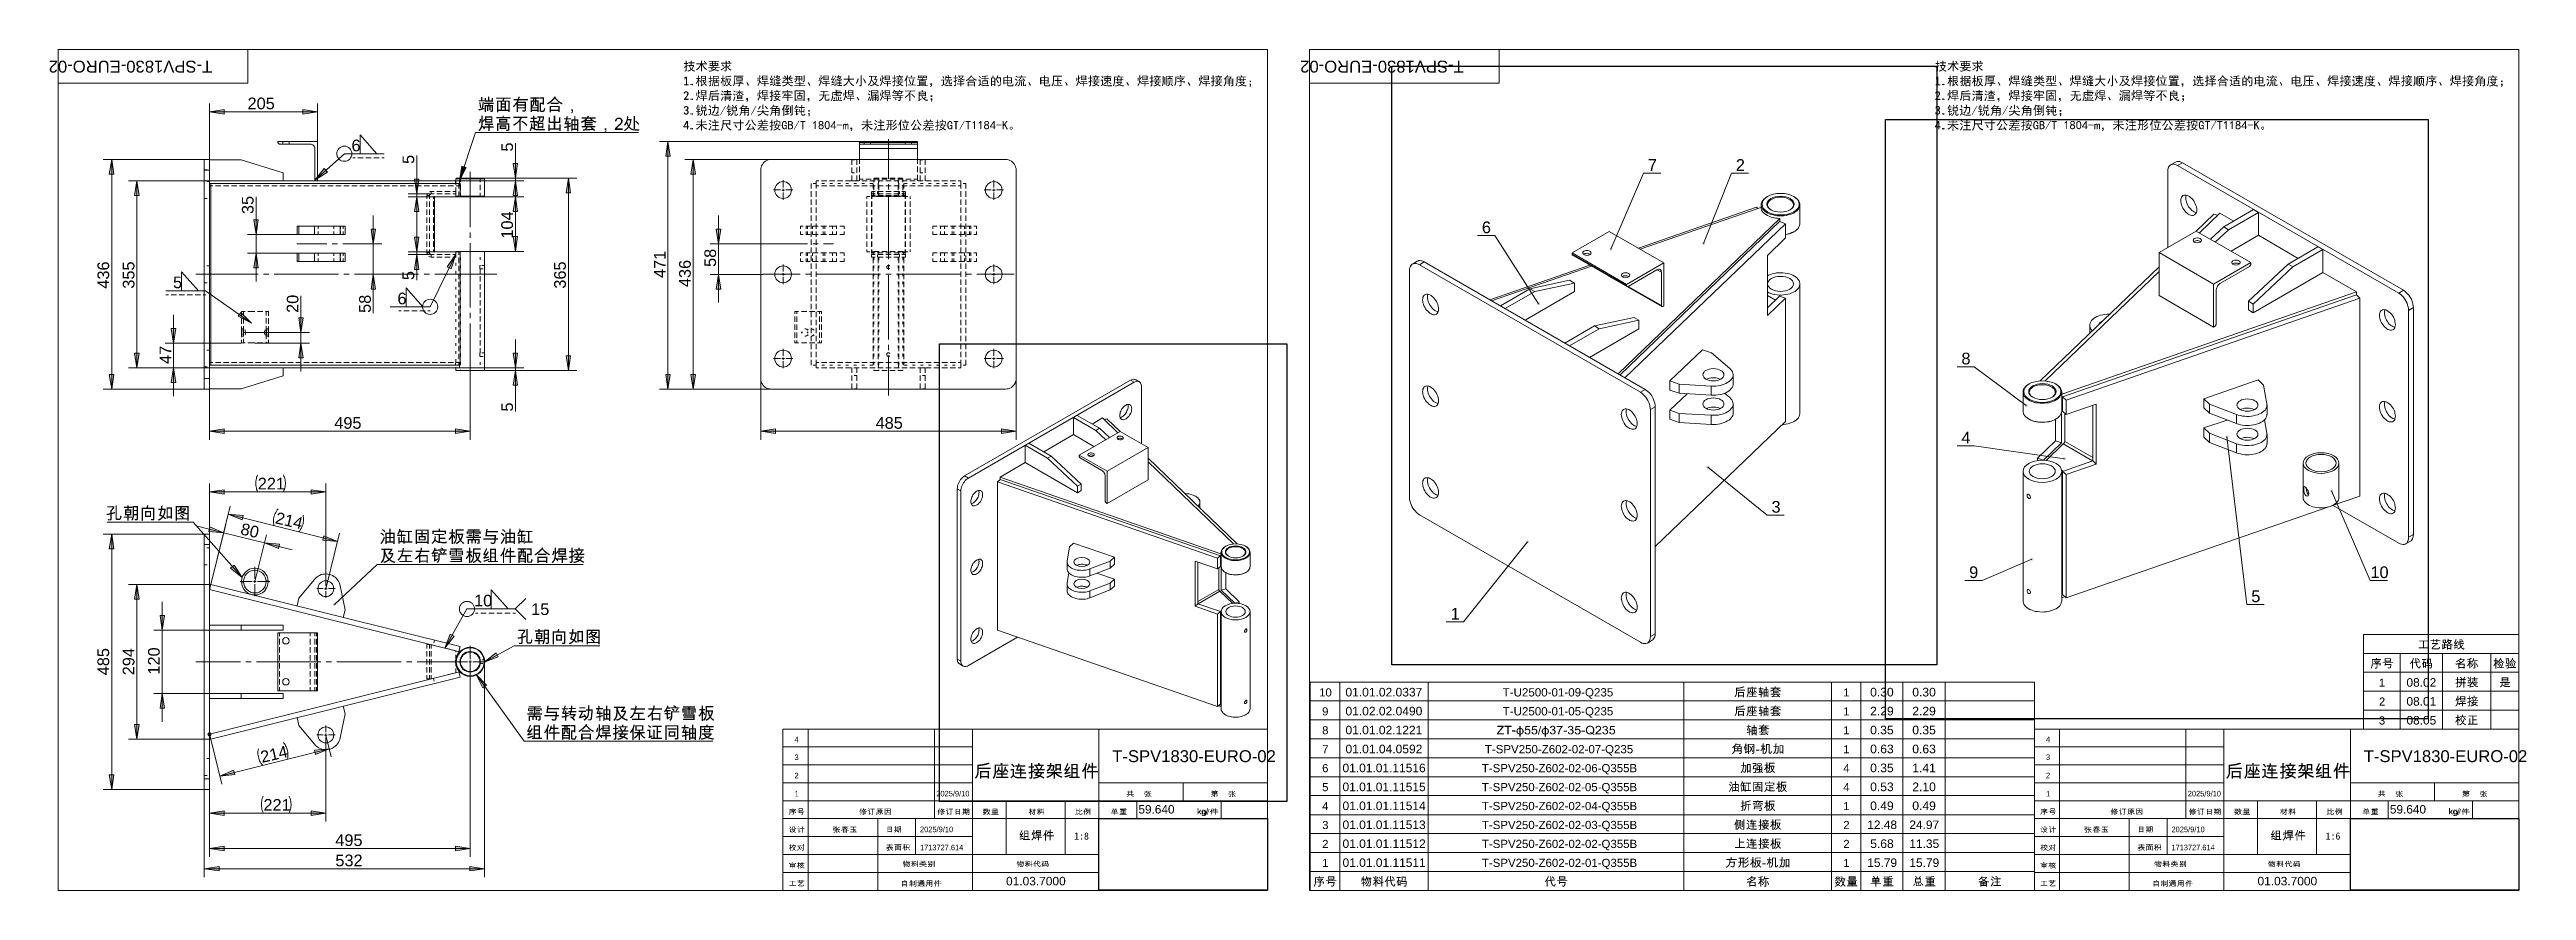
# Model space of a CAD drawing. Header units: millimetres. Extents: x 3 to 591, y 5 to 205.
import ezdxf

# ---------------------------------------------------------------- set-up
doc = ezdxf.new("R2010")
doc.units = ezdxf.units.MM
picture_1 = doc.add_image_def('image1.jpg', size_in_pixel=(151, 64))
picture_2 = doc.add_image_def('image2.jpg', size_in_pixel=(568, 747))
picture_3 = doc.add_image_def('image3.jpg', size_in_pixel=(151, 64))
picture_4 = doc.add_image_def('image4.jpg', size_in_pixel=(888, 978))
picture_5 = doc.add_image_def('image5.jpg', size_in_pixel=(892, 977))

msp = doc.modelspace()

# ---------------------------------------------------------------- texts
at = {"color": 7}
for s, insert, char_height, attachment_point, rotation in [('{\\fArialUnicodeMS|b0|i0|c0;T-SPV1830-EURO-02}', (41.575671, 199.354075), 2.824953, 1, 180), ('{\\fArialUnicodeMS|b0|i0|c0;T-SPV1830-EURO-02}', (338.575754, 199.354075), 2.824953, 1, 180), ('{\\fArialUnicodeMS|b0|i0|c0;5}', (112.974146, 180.5997), 2.77273, 7, 90), ('{\\fArialUnicodeMS|b0|i0|c0;5}', (89.536094, 177.663385), 2.77273, 7, 90), ('{\\fArialUnicodeMS|b0|i0|c0;35}', (51.415496, 165.771062), 2.772729, 7, 90), ('{\\fArialUnicodeMS|b0|i0|c0;104}', (112.978634, 159.938937), 2.772729, 7, 90), ('{\\fArialUnicodeMS|b0|i0|c0;436}', (17.143165, 148.058715), 2.772729, 7, 90), ('{\\fArialUnicodeMS|b0|i0|c0;355}', (23.142272, 148.058715), 2.772729, 7, 90), ('{\\fArialUnicodeMS|b0|i0|c0;365}', (125.522175, 148.058715), 2.772729, 7, 90), ('{\\fArialUnicodeMS|b0|i0|c0;471}', (149.169069, 150.581412), 2.772729, 7, 90), ('{\\fArialUnicodeMS|b0|i0|c0;436}', (155.168169, 148.426944), 2.772729, 7, 90), ('{\\fArialUnicodeMS|b0|i0|c0;58}', (161.168181, 153.21523), 2.772729, 7, 90), ('{\\fArialUnicodeMS|b0|i0|c0;5}', (89.531607, 150.095076), 2.77273, 7, 90), ('{\\fArialUnicodeMS|b0|i0|c0;20}', (62.061156, 142.308049), 2.772729, 7, 90), ('{\\fArialUnicodeMS|b0|i0|c0;58}', (79.240271, 142.308153), 2.772729, 7, 90), ('{\\fArialUnicodeMS|b0|i0|c0;47}', (31.833888, 130.187764), 2.772729, 7, 90), ('{\\fArialUnicodeMS|b0|i0|c0;5}', (112.978634, 118.894121), 2.77273, 7, 90), ('{\\fArialUnicodeMS|b0|i0|c0;214}', (56.983958, 95.096029), 2.772734, 1, 347), ('{\\fArialUnicodeMS|b0|i0|c0;80}', (48.728756, 92.49095), 2.772733, 1, 347), ('{\\fArialUnicodeMS|b0|i0|c0;485}', (17.143165, 56.302868), 2.772729, 7, 90), ('{\\fArialUnicodeMS|b0|i0|c0;294}', (23.143174, 56.302868), 2.772729, 7, 90), ('{\\fArialUnicodeMS|b0|i0|c0;120}', (29.143185, 56.45788), 2.772729, 7, 90), ('{\\fArialUnicodeMS|b0|i0|c0;214}', (52.763227, 38.196574), 2.772734, 1, 13)]:
    msp.add_mtext(s, dxfattribs=dict(at, insert=insert, char_height=char_height, attachment_point=attachment_point, rotation=rotation))
at = {"color": 7, "attachment_point": 1}
for s, insert, char_height in [('{\\fSimHei|b0|i0|c0;2.}', (153.359201, 194.949639), 2.088483), ('{\\fSimHei|b0|i0|c0;1.}', (153.359201, 198.449262), 2.088483), ('{\\fSimHei|b0|i0|c0;2.}', (450.359284, 194.949639), 2.088483), ('{\\fSimHei|b0|i0|c0;1.}', (450.359284, 198.449262), 2.088483), ('{\\fArialUnicodeMS|b0|i0|c0;205}', (49.951499, 193.420721), 2.772729), ('{\\fSimHei|b0|i0|c0;3.}', (153.359201, 191.450025), 2.088483), ('{\\fSimHei|b0|i0|c0;3.}', (450.359284, 191.450025), 2.088483), ('{\\fSimHei|b0|i0|c0;4.}', (153.359201, 187.950403), 2.088483), ('{\\fSimHei|b0|i0|c0;4.}', (450.359284, 187.950403), 2.088483), ('{\\fArialUnicodeMS|b0|i0|c0;7}', (382.276101, 178.803097), 2.77273), ('{\\fArialUnicodeMS|b0|i0|c0;2}', (403.148755, 178.803097), 2.77273), ('{\\fArialUnicodeMS|b0|i0|c0;6}', (342.880741, 164.002854), 2.77273), ('{\\fArialUnicodeMS|b0|i0|c0;8}', (456.684583, 132.871025), 2.77273), ('{\\fArialUnicodeMS|b0|i0|c0;495}', (70.527194, 117.57759), 2.772729), ('{\\fArialUnicodeMS|b0|i0|c0;485}', (198.998207, 117.57759), 2.772729), ('{\\fArialUnicodeMS|b0|i0|c0;4}', (456.684583, 114.091741), 2.77273), ('{\\fArialUnicodeMS|b0|i0|c0;221}', (52.376635, 103.171028), 2.772729), ('{\\fArialUnicodeMS|b0|i0|c0;3}', (411.620004, 97.662425), 2.77273), ('{\\fArialUnicodeMS|b0|i0|c0;9}', (458.52137, 82.145388), 2.77273), ('{\\fArialUnicodeMS|b0|i0|c0;5}', (525.476783, 76.427287), 2.77273), ('{\\fArialUnicodeMS|b0|i0|c0;10}', (553.749562, 82.141304), 2.772729), ('{\\fArialUnicodeMS|b0|i0|c0;1}', (335.480624, 72.297565), 2.77273), ('{\\fArialUnicodeMS|b0|i0|c0;10}', (304.260885, 53.190762), 1.921178), ('{\\fArialUnicodeMS|b0|i0|c0;01.01.02.0337}', (310.500818, 53.312216), 2.042633), ('{\\fArialUnicodeMS|b0|i0|c0;T-U2500-01-09-Q235}', (347.807775, 53.235364), 1.96578), ('{\\fArialUnicodeMS|b0|i0|c0;1}', (428.636217, 53.190762), 1.921178), ('{\\fArialUnicodeMS|b0|i0|c0;0.30}', (435.020083, 53.32341), 2.053826), ('{\\fArialUnicodeMS|b0|i0|c0;0.30}', (445.019214, 53.32341), 2.053826), ('{\\fArialUnicodeMS|b0|i0|c0; }', (462.717376, 53.98654), 2.716956), ('{\\fArialUnicodeMS|b0|i0|c0;1}', (555.766046, 55.507813), 1.921178), ('{\\fArialUnicodeMS|b0|i0|c0;08.02}', (562.293847, 55.611733), 2.025098), ('{\\fArialUnicodeMS|b0|i0|c0;9}', (304.969263, 48.694964), 1.921178), ('{\\fArialUnicodeMS|b0|i0|c0;01.02.02.0490}', (310.503641, 48.816419), 2.042633), ('{\\fArialUnicodeMS|b0|i0|c0;T-U2500-01-05-Q235}', (347.810595, 48.739566), 1.96578), ('{\\fArialUnicodeMS|b0|i0|c0;1}', (428.639042, 48.694964), 1.921178), ('{\\fArialUnicodeMS|b0|i0|c0;2.29}', (435.022907, 48.827612), 2.053826), ('{\\fArialUnicodeMS|b0|i0|c0;2.29}', (445.022039, 48.827612), 2.053826), ('{\\fArialUnicodeMS|b0|i0|c0;2}', (555.766046, 51.020472), 1.921178), ('{\\fArialUnicodeMS|b0|i0|c0;08.01}', (562.293847, 51.124393), 2.025098), ('{\\fCenturyGothic|b0|i0|c0;4}', (179.740209, 41.692693), 1.333502), ('{\\fArialUnicodeMS|b0|i0|c0;8}', (304.969263, 44.199166), 1.921178), ('{\\fArialUnicodeMS|b0|i0|c0;01.01.02.1221}', (310.503641, 44.320621), 2.042633), ('{\\fArialUnicodeMS|b0|i0|c0;ZT-}', (346.399484, 44.349019), 2.071031), ('{\\fArialUnicodeMS|b0|i0|c0;1}', (428.639042, 44.199166), 1.921178), ('{\\fArialUnicodeMS|b0|i0|c0;0.35}', (435.022907, 44.331814), 2.053826), ('{\\fArialUnicodeMS|b0|i0|c0;0.35}', (445.022039, 44.331814), 2.053826), ('{\\fArialUnicodeMS|b0|i0|c0; }', (462.720201, 44.994944), 2.716956), ('{\\fCenturyGothic|b0|i0|c0;4}', (476.740292, 41.692693), 1.333502), ('{\\fArialUnicodeMS|b0|i0|c0;3}', (555.766046, 46.533132), 1.921178), ('{\\fArialUnicodeMS|b0|i0|c0;08.05}', (562.293847, 46.637052), 2.025098), ('{\\fCenturyGothic|b0|i0|c0;3}', (179.743706, 37.509029), 1.330169), ('{\\fArialUnicodeMS|b0|i0|c0;T-SPV1830-EURO-02}', (255.159826, 38.511113), 2.824953), ('{\\fArialUnicodeMS|b0|i0|c0;7}', (304.972085, 39.703368), 1.921178), ('{\\fArialUnicodeMS|b0|i0|c0;01.01.01.11516}', (309.800907, 35.319558), 2.033183), ('{\\fArialUnicodeMS|b0|i0|c0;01.01.04.0592}', (310.506463, 39.824823), 2.042633), ('{\\fArialUnicodeMS|b0|i0|c0;T-SPV250-Z602-02-07-Q235}', (343.580087, 39.736605), 1.954415), ('{\\fArialUnicodeMS|b0|i0|c0;1}', (428.641859, 39.703368), 1.921178), ('{\\fArialUnicodeMS|b0|i0|c0;0.63}', (435.025732, 39.836016), 2.053826), ('{\\fArialUnicodeMS|b0|i0|c0;0.35}', (435.025732, 35.340201), 2.053826), ('{\\fArialUnicodeMS|b0|i0|c0;0.63}', (445.024864, 39.836016), 2.053826), ('{\\fArialUnicodeMS|b0|i0|c0;1.41}', (445.024864, 35.340201), 2.053826), ('{\\fCenturyGothic|b0|i0|c0;3}', (476.743789, 37.509029), 1.330169), ('{\\fArialUnicodeMS|b0|i0|c0;T-SPV1830-EURO-02}', (552.159909, 38.511113), 2.824953), ('{\\fCenturyGothic|b0|i0|c0;2}', (179.741949, 33.167494), 1.331281), ('{\\fArialUnicodeMS|b0|i0|c0;5}', (304.972085, 30.711755), 1.921178), ('{\\fArialUnicodeMS|b0|i0|c0;6}', (304.972085, 35.207553), 1.921178), ('{\\fArialUnicodeMS|b0|i0|c0;01.01.01.11515}', (309.800907, 30.82376), 2.033183), ('{\\fArialUnicodeMS|b0|i0|c0;T-SPV250-Z602-02-06-Q355B}', (342.874531, 35.231417), 1.945042), ('{\\fArialUnicodeMS|b0|i0|c0;T-SPV250-Z602-02-05-Q355B}', (342.874531, 30.735619), 1.945042), ('{\\fArialUnicodeMS|b0|i0|c0;4}', (428.641859, 35.207553), 1.921178), ('{\\fArialUnicodeMS|b0|i0|c0;4}', (428.641859, 30.711755), 1.921178), ('{\\fArialUnicodeMS|b0|i0|c0;0.53}', (435.025732, 30.844403), 2.053826), ('{\\fArialUnicodeMS|b0|i0|c0;2.10}', (445.024864, 30.844403), 2.053826), ('{\\fArialUnicodeMS|b0|i0|c0; }', (462.723025, 31.507533), 2.716956), ('{\\fCenturyGothic|b0|i0|c0;2}', (476.742032, 33.167494), 1.331281), ('{\\fArialUnicodeMS|b0|i0|c0;221}', (53.721988, 26.919317), 2.772729), ('{\\fCenturyGothic|b0|i0|c0;1}', (179.780344, 28.826678), 1.284242), ('{\\fCenturyGothic|b0|i0|c0;2025/9/10}', (213.39576, 28.866991), 1.324555), ('{\\fArialUnicodeMS|b0|i0|c0;59.640}', (261.370093, 25.488065), 2.006604), ('{\\fArialUnicodeMS|b0|i0|c0;kg/}', (275.290604, 24.698006), 1.40761), ('{\\fArialUnicodeMS|b0|i0|c0;4}', (304.974907, 26.215957), 1.921178), ('{\\fArialUnicodeMS|b0|i0|c0;01.01.01.11514}', (309.803729, 26.327962), 2.033183), ('{\\fArialUnicodeMS|b0|i0|c0;T-SPV250-Z602-02-04-Q355B}', (342.877352, 26.239821), 1.945042), ('{\\fArialUnicodeMS|b0|i0|c0;1}', (428.644684, 26.215957), 1.921178), ('{\\fArialUnicodeMS|b0|i0|c0;0.49}', (435.028549, 26.348605), 2.053826), ('{\\fArialUnicodeMS|b0|i0|c0;0.49}', (445.027689, 26.348605), 2.053826), ('{\\fArialUnicodeMS|b0|i0|c0; }', (462.725833, 27.011735), 2.716956), ('{\\fCenturyGothic|b0|i0|c0;1}', (476.780428, 28.826678), 1.284242), ('{\\fCenturyGothic|b0|i0|c0;2025/9/10}', (510.395843, 28.866991), 1.324555), ('{\\fArialUnicodeMS|b0|i0|c0;59.640}', (558.370176, 25.488065), 2.006604), ('{\\fArialUnicodeMS|b0|i0|c0;kg/}', (572.290687, 24.698006), 1.40761), ('{\\fArialUnicodeMS|b0|i0|c0;495}', (70.777381, 18.545737), 2.772729), ('{\\fCenturyGothic|b0|i0|c0;2025/9/10}', (209.534893, 20.376346), 1.324555), ('{\\fSimSun|b0|i0|c0;1:8}', (246.119895, 19.00705), 1.719768), ('{\\fArialUnicodeMS|b0|i0|c0;3}', (304.977729, 21.720159), 1.921178), ('{\\fArialUnicodeMS|b0|i0|c0;01.01.01.11513}', (309.806552, 21.832164), 2.033183), ('{\\fArialUnicodeMS|b0|i0|c0;T-SPV250-Z602-02-03-Q355B}', (342.880173, 21.744023), 1.945042), ('{\\fArialUnicodeMS|b0|i0|c0;2}', (428.647509, 21.720159), 1.921178), ('{\\fArialUnicodeMS|b0|i0|c0;12.48}', (434.325818, 21.824079), 2.025098), ('{\\fArialUnicodeMS|b0|i0|c0;24.97}', (444.324958, 21.824079), 2.025098), ('{\\fArialUnicodeMS|b0|i0|c0; }', (462.728658, 22.515937), 2.716956), ('{\\fArialUnicodeMS|b0|i0|c0; }', (462.731483, 18.020139), 2.716956), ('{\\fCenturyGothic|b0|i0|c0;2025/9/10}', (506.534977, 20.376346), 1.324555), ('{\\fSimSun|b0|i0|c0;1:6}', (543.119514, 19.007261), 1.719979), ('{\\fArialUnicodeMS|b0|i0|c0;532}', (70.792587, 13.737313), 2.772729), ('{\\fCenturyGothic|b0|i0|c0;1713727.614}', (209.534893, 16.079358), 1.314264), ('{\\fArialUnicodeMS|b0|i0|c0;2}', (304.980552, 17.224361), 1.921178), ('{\\fArialUnicodeMS|b0|i0|c0;1}', (304.983374, 12.728563), 1.921178), ('{\\fArialUnicodeMS|b0|i0|c0;01.01.01.11512}', (309.809374, 17.336366), 2.033183), ('{\\fArialUnicodeMS|b0|i0|c0;01.01.01.11511}', (309.812196, 12.840568), 2.033183), ('{\\fArialUnicodeMS|b0|i0|c0;T-SPV250-Z602-02-02-Q355B}', (342.882998, 17.248226), 1.945042), ('{\\fArialUnicodeMS|b0|i0|c0;T-SPV250-Z602-02-01-Q355B}', (342.885818, 12.752428), 1.945042), ('{\\fArialUnicodeMS|b0|i0|c0;2}', (428.650334, 17.224361), 1.921178), ('{\\fArialUnicodeMS|b0|i0|c0;1}', (428.65315, 12.728563), 1.921178), ('{\\fArialUnicodeMS|b0|i0|c0;15.79}', (434.33146, 12.832484), 2.025098), ('{\\fArialUnicodeMS|b0|i0|c0;5.68}', (435.034199, 17.357009), 2.053826), ('{\\fArialUnicodeMS|b0|i0|c0;11.35}', (444.327766, 17.328281), 2.025098), ('{\\fArialUnicodeMS|b0|i0|c0;15.79}', (444.330591, 12.832484), 2.025098), ('{\\fCenturyGothic|b0|i0|c0;1713727.614}', (506.534977, 16.079358), 1.314264), ('{\\fArialUnicodeMS|b0|i0|c0;01.03.7000}', (229.950546, 8.454785), 2.025099), ('{\\fArialUnicodeMS|b0|i0|c0;01.03.7000}', (526.95063, 8.454785), 2.025099)]:
    msp.add_mtext(s, dxfattribs=dict(at, insert=insert, char_height=char_height))
at = {"color": 5, "true_color": 0x0000ff, "attachment_point": 1}
for s, insert, char_height in [('{\\fArialUnicodeMS|b0|i0|c0;6}', (74.614197, 183.441659), 2.77273), ('{\\fArialUnicodeMS|b0|i0|c0;5}', (32.265513, 150.945073), 2.77273), ('{\\fArialUnicodeMS|b0|i0|c0;6}', (85.527165, 147.122446), 2.77273), ('{\\fArialUnicodeMS|b0|i0|c0;10}', (103.710035, 75.413945), 2.772729), ('{\\fArialUnicodeMS|b0|i0|c0;15}', (117.259949, 73.377584), 2.772729)]:
    msp.add_mtext(s, dxfattribs=dict(at, insert=insert, char_height=char_height))

# ---------------------------------------------------------------- hatches: boundary and pattern name
h = msp.add_hatch(color=7)
h.paths.add_polyline_path([(154.591169, 201.125984), (154.848311, 201.117578), (155.14514, 201.11496), (155.14514, 201.566956), (154.885518, 201.566956), (154.698794, 201.564063), (154.545969, 201.555381), (154.545969, 201.758779), (154.862918, 201.747755), (155.14514, 201.747755), (155.142315, 201.936615), (155.134116, 202.165576), (155.371139, 202.165576), (155.360114, 201.747755), (155.755336, 201.747755), (156.038109, 201.758779), (156.038109, 201.555381), (155.755336, 201.566956), (155.360114, 201.566956), (155.360114, 201.11496), (155.936134, 201.11496), (155.862685, 200.877524), (155.755336, 200.617764), (155.611468, 200.354903), (155.427914, 200.108992), (155.611331, 199.987449), (155.800535, 199.894018), (155.98409, 199.826563), (156.151108, 199.781019), (156.015509, 199.566596), (155.828751, 199.634499), (155.642199, 199.724933), (155.455853, 199.837897), (155.269715, 199.973393), (155.130998, 199.876672), (154.952904, 199.778401), (154.735329, 199.678682), (154.47817, 199.57762), (154.41292, 199.665264), (154.308395, 199.792594), (154.486507, 199.829457), (154.681568, 199.894018), (154.890754, 199.987449), (155.111516, 200.108992), (154.990499, 200.300401), (154.887929, 200.501733), (154.803861, 200.712986), (154.738343, 200.934161), (154.591169, 200.934161)])
h.paths.add_polyline_path([(154.43297, 201.11496), (154.446682, 201.024423), (154.466594, 200.911561), (154.139172, 200.753363), (154.139172, 199.905594), (154.124703, 199.786944), (154.059797, 199.702195), (154.003143, 199.669734), (153.924061, 199.640114), (153.822448, 199.613286), (153.6982, 199.589196), (153.664163, 199.707914), (153.607801, 199.837794), (153.709715, 199.835925), (153.789771, 199.841859), (153.848019, 199.855545), (153.884511, 199.87693), (153.922958, 199.932327), (153.935774, 199.995993), (153.935774, 200.651388), (153.585201, 200.470589), (153.54007, 200.586344), (153.472202, 200.685563), (153.543395, 200.705209), (153.644457, 200.741856), (153.775284, 200.795556), (153.935774, 200.866362), (153.935774, 201.419782), (153.717837, 201.416957), (153.540001, 201.408758), (153.540001, 201.612156), (153.717837, 201.603474), (153.935774, 201.600581), (153.93505, 201.790552), (153.93288, 201.953703), (153.929263, 202.090086), (153.924198, 202.199752), (154.150197, 202.199752), (154.145219, 202.098457), (154.141791, 201.964865), (154.13981, 201.798923), (154.139172, 201.600581), (154.277321, 201.603474), (154.443994, 201.612156), (154.443994, 201.408758), (154.277321, 201.416957), (154.139172, 201.419782), (154.139172, 200.956761)])
h.paths.add_polyline_path([(154.941742, 200.945186), (155.017405, 200.719859), (155.097253, 200.529983), (155.18134, 200.375453), (155.269715, 200.256166), (155.372517, 200.371853), (155.478626, 200.538389), (155.576191, 200.735999), (155.653912, 200.945186)])
h = msp.add_hatch(color=7)
h.paths.add_polyline_path([(157.591827, 201.510181), (157.591827, 201.725155), (157.588933, 201.973684), (157.580251, 202.177152), (157.840425, 202.177152), (157.831743, 201.962316), (157.828849, 201.725155), (157.828849, 201.510181), (158.54102, 201.510181), (158.958841, 201.521757), (158.958841, 201.295758), (158.552044, 201.306783), (158.032248, 201.306783), (158.109969, 201.10049), (158.207534, 200.911561), (158.322049, 200.7391), (158.45062, 200.583588), (158.591731, 200.446611), (158.744418, 200.329478), (158.896898, 200.237425), (159.038216, 200.176791), (158.916673, 200.06648), (158.823242, 199.962369), (158.633899, 200.08777), (158.472669, 200.216479), (158.328664, 200.359106), (158.190447, 200.527364), (158.067388, 200.709265), (157.969961, 200.894474), (157.828849, 201.261583), (157.828849, 200.018593), (157.831743, 199.834762), (157.840425, 199.62282), (157.580251, 199.62282), (157.588933, 199.834762), (157.591827, 200.018593), (157.591827, 201.205359), (157.433077, 200.854786), (157.235191, 200.526813), (157.116266, 200.378398), (156.975017, 200.227503), (156.801453, 200.068064), (156.585308, 199.894569), (156.497733, 199.992961), (156.370885, 200.086392), (156.530393, 200.179823), (156.692795, 200.301366), (156.847962, 200.443993), (156.986592, 200.600676), (157.218103, 200.950698), (157.308571, 201.133081), (157.376302, 201.306783), (156.901705, 201.306783), (156.70375, 201.303958), (156.472309, 201.295758), (156.472309, 201.521757), (156.700925, 201.513075), (156.890681, 201.510181)])
h.paths.add_polyline_path([(158.382821, 202.154552), (158.552044, 201.973753), (158.636862, 201.869022), (158.732842, 201.736179), (158.608406, 201.645711), (158.529444, 201.577981), (158.42616, 201.738729), (158.343133, 201.860203), (158.202022, 202.029977)])
h = msp.add_hatch(color=7)
h.paths.add_polyline_path([(161.484351, 202.120377), (161.665081, 202.12327), (161.868548, 202.131952), (161.868548, 201.939578), (161.665081, 201.94826), (161.484351, 201.951153), (161.032355, 201.951153), (161.032355, 201.657356), (161.66515, 201.657356), (161.654125, 201.295758), (161.66515, 200.945186), (160.466808, 200.945186), (160.577533, 200.874492), (160.659733, 200.821162), (160.571676, 200.755981), (160.512559, 200.696587), (161.57475, 200.696587), (161.958947, 200.719187), (161.958947, 200.504765), (161.563726, 200.515789), (161.235753, 200.515789), (161.102979, 200.315353), (160.930931, 200.097968), (161.424889, 199.956581), (161.891148, 199.803619), (161.78938, 199.716389), (161.710349, 199.611796), (161.258077, 199.792457), (160.761157, 199.950793), (160.581598, 199.843513), (160.359872, 199.747395), (160.122298, 199.671327), (159.8963, 199.623371), (159.685529, 199.592297), (159.495015, 199.566596), (159.441341, 199.69937), (159.348392, 199.803619), (159.568327, 199.801138), (159.799837, 199.815194), (160.025904, 199.847923), (160.229234, 199.900081), (160.401626, 199.963678), (160.535158, 200.030168), (159.800388, 200.188367), (160.116786, 200.515789), (159.64219, 200.515789), (159.269017, 200.504765), (159.269017, 200.708163), (159.47524, 200.699481), (159.64219, 200.696587), (160.240809, 200.696587), (160.342371, 200.826468), (160.421608, 200.945186), (159.585414, 200.945186), (159.59699, 201.295758), (159.585414, 201.657356), (160.207185, 201.657356), (160.207185, 201.951153), (159.766213, 201.951153), (159.359416, 201.939578), (159.359416, 202.131952), (159.755189, 202.120377)])
h.paths.add_polyline_path([(160.184585, 200.301366), (160.285441, 200.279869), (160.40769, 200.250103), (160.55123, 200.212069), (160.715957, 200.165767), (160.85445, 200.320934), (160.99873, 200.515789), (160.387984, 200.515789)])
h.paths.add_polyline_path([(160.828956, 201.11496), (160.828956, 201.476557), (160.421608, 201.476557), (160.421608, 201.11496)])
h.paths.add_polyline_path([(161.439151, 201.11496), (161.439151, 201.476557), (161.032355, 201.476557), (161.032355, 201.11496)])
h.paths.add_polyline_path([(160.207185, 201.11496), (160.207185, 201.476557), (159.811413, 201.476557), (159.811413, 201.11496)])
h.paths.add_polyline_path([(160.828956, 201.657356), (160.828956, 201.951153), (160.421608, 201.951153), (160.421608, 201.657356)])
h = msp.add_hatch(color=7)
h.paths.add_polyline_path([(162.303299, 201.679956), (162.687496, 201.66838), (163.388642, 201.66838), (163.385472, 201.959353), (163.376515, 202.177152), (163.625664, 202.177152), (163.617258, 201.959353), (163.61464, 201.66838), (164.416658, 201.66838), (164.767231, 201.679956), (164.767231, 201.476557), (164.577889, 201.484756), (164.416658, 201.487581), (163.61464, 201.487581), (163.646817, 201.301064), (163.721576, 201.103384), (163.819072, 200.916936), (163.919462, 200.764387), (164.159516, 200.995966), (164.383034, 201.284183), (164.478877, 201.193577), (164.609032, 201.103384), (164.520683, 201.046859), (164.391302, 200.945117), (164.220994, 200.798209), (164.009861, 200.606188), (164.172401, 200.419808), (164.365946, 200.244591), (164.584572, 200.100655), (164.823455, 200.007568), (164.687718, 199.90835), (164.597457, 199.792594), (164.347343, 199.955065), (164.094749, 200.171279), (163.96927, 200.310091), (163.84746, 200.483474), (163.729267, 200.69148), (163.61464, 200.934161), (163.61464, 199.928193), (163.611953, 199.850481), (163.593143, 199.786876), (163.558209, 199.73743), (163.507153, 199.702195), (163.361494, 199.654239), (163.162092, 199.62282), (163.125161, 199.741814), (163.060117, 199.871969), (163.222519, 199.867491), (163.325803, 199.877482), (163.378306, 199.915447), (163.388642, 199.995993), (163.388642, 200.617764), (163.178103, 200.454475), (162.999553, 200.315215), (162.852938, 200.200037), (162.738208, 200.108992), (162.558649, 199.961818), (162.416298, 199.837794), (162.223924, 200.041193), (162.404585, 200.141651), (162.630721, 200.284278), (162.77116, 200.382688), (162.944362, 200.514273), (163.150224, 200.679138), (163.388642, 200.877386), (163.388642, 201.487581), (162.687496, 201.487581), (162.303299, 201.476557)])
h.paths.add_polyline_path([(162.642296, 201.295758), (162.882075, 201.097872), (163.105317, 200.911561), (162.913494, 200.741787), (162.715401, 200.93678), (162.461498, 201.13756)])
h.paths.add_polyline_path([(164.122861, 202.165576), (164.303452, 202.027221), (164.484458, 201.860754), (164.315235, 201.71358), (164.162341, 201.863304), (163.953637, 202.041553)])
h = msp.add_hatch(color=7)
h.paths.add_polyline_path([(451.591252, 201.125984), (451.848394, 201.117578), (452.145224, 201.11496), (452.145224, 201.566956), (451.885601, 201.566956), (451.698877, 201.564063), (451.546053, 201.555381), (451.546053, 201.758779), (451.863001, 201.747755), (452.145224, 201.747755), (452.142399, 201.936615), (452.134199, 202.165576), (452.371222, 202.165576), (452.360198, 201.747755), (452.755419, 201.747755), (453.038192, 201.758779), (453.038192, 201.555381), (452.755419, 201.566956), (452.360198, 201.566956), (452.360198, 201.11496), (452.936218, 201.11496), (452.862768, 200.877524), (452.755419, 200.617764), (452.611552, 200.354903), (452.427997, 200.108992), (452.611414, 199.987449), (452.800619, 199.894018), (452.984173, 199.826563), (453.151191, 199.781019), (453.015593, 199.566596), (452.828834, 199.634499), (452.642282, 199.724933), (452.455937, 199.837897), (452.269798, 199.973393), (452.131081, 199.876672), (451.952987, 199.778401), (451.735412, 199.678682), (451.478253, 199.57762), (451.413003, 199.665264), (451.308479, 199.792594), (451.48659, 199.829457), (451.681652, 199.894018), (451.890838, 199.987449), (452.111599, 200.108992), (451.990582, 200.300401), (451.888013, 200.501733), (451.803944, 200.712986), (451.738427, 200.934161), (451.591252, 200.934161)])
h.paths.add_polyline_path([(451.433053, 201.11496), (451.446765, 201.024423), (451.466678, 200.911561), (451.139256, 200.753363), (451.139256, 199.905594), (451.124786, 199.786944), (451.059881, 199.702195), (451.003226, 199.669734), (450.924144, 199.640114), (450.822531, 199.613286), (450.698284, 199.589196), (450.664246, 199.707914), (450.607884, 199.837794), (450.709799, 199.835925), (450.789854, 199.841859), (450.848102, 199.855545), (450.884594, 199.87693), (450.923042, 199.932327), (450.935857, 199.995993), (450.935857, 200.651388), (450.585284, 200.470589), (450.540154, 200.586344), (450.472285, 200.685563), (450.543478, 200.705209), (450.64454, 200.741856), (450.775368, 200.795556), (450.935857, 200.866362), (450.935857, 201.419782), (450.717921, 201.416957), (450.540085, 201.408758), (450.540085, 201.612156), (450.717921, 201.603474), (450.935857, 201.600581), (450.935134, 201.790552), (450.932963, 201.953703), (450.929346, 202.090086), (450.924282, 202.199752), (451.15028, 202.199752), (451.145302, 202.098457), (451.141874, 201.964865), (451.139893, 201.798923), (451.139256, 201.600581), (451.277404, 201.603474), (451.444078, 201.612156), (451.444078, 201.408758), (451.277404, 201.416957), (451.139256, 201.419782), (451.139256, 200.956761)])
h.paths.add_polyline_path([(451.941825, 200.945186), (452.017488, 200.719859), (452.097337, 200.529983), (452.181423, 200.375453), (452.269798, 200.256166), (452.3726, 200.371853), (452.478709, 200.538389), (452.576274, 200.735999), (452.653995, 200.945186)])
h = msp.add_hatch(color=7)
h.paths.add_polyline_path([(454.59191, 201.510181), (454.59191, 201.725155), (454.589016, 201.973684), (454.580335, 202.177152), (454.840508, 202.177152), (454.831827, 201.962316), (454.828933, 201.725155), (454.828933, 201.510181), (455.541103, 201.510181), (455.958924, 201.521757), (455.958924, 201.295758), (455.552127, 201.306783), (455.032331, 201.306783), (455.110053, 201.10049), (455.207618, 200.911561), (455.322133, 200.7391), (455.450704, 200.583588), (455.591815, 200.446611), (455.744501, 200.329478), (455.896981, 200.237425), (456.038299, 200.176791), (455.916756, 200.06648), (455.823325, 199.962369), (455.633983, 200.08777), (455.472752, 200.216479), (455.328747, 200.359106), (455.19053, 200.527364), (455.067471, 200.709265), (454.970044, 200.894474), (454.828933, 201.261583), (454.828933, 200.018593), (454.831827, 199.834762), (454.840508, 199.62282), (454.580335, 199.62282), (454.589016, 199.834762), (454.59191, 200.018593), (454.59191, 201.205359), (454.43316, 200.854786), (454.235274, 200.526813), (454.116349, 200.378398), (453.9751, 200.227503), (453.801536, 200.068064), (453.585391, 199.894569), (453.497817, 199.992961), (453.370968, 200.086392), (453.530476, 200.179823), (453.692878, 200.301366), (453.848045, 200.443993), (453.986676, 200.600676), (454.218186, 200.950698), (454.308654, 201.133081), (454.376385, 201.306783), (453.901789, 201.306783), (453.703833, 201.303958), (453.472392, 201.295758), (453.472392, 201.521757), (453.701008, 201.513075), (453.890764, 201.510181)])
h.paths.add_polyline_path([(455.382904, 202.154552), (455.552127, 201.973753), (455.636945, 201.869022), (455.732926, 201.736179), (455.608489, 201.645711), (455.529527, 201.577981), (455.426243, 201.738729), (455.343217, 201.860203), (455.202105, 202.029977)])
h = msp.add_hatch(color=7)
h.paths.add_polyline_path([(458.484434, 202.120377), (458.665164, 202.12327), (458.868631, 202.131952), (458.868631, 201.939578), (458.665164, 201.94826), (458.484434, 201.951153), (458.032438, 201.951153), (458.032438, 201.657356), (458.665233, 201.657356), (458.654209, 201.295758), (458.665233, 200.945186), (457.466891, 200.945186), (457.577616, 200.874492), (457.659816, 200.821162), (457.57176, 200.755981), (457.512642, 200.696587), (458.574834, 200.696587), (458.959031, 200.719187), (458.959031, 200.504765), (458.563809, 200.515789), (458.235836, 200.515789), (458.103062, 200.315353), (457.931014, 200.097968), (458.424972, 199.956581), (458.891231, 199.803619), (458.789463, 199.716389), (458.710433, 199.611796), (458.258161, 199.792457), (457.76124, 199.950793), (457.581682, 199.843513), (457.359955, 199.747395), (457.122381, 199.671327), (456.896383, 199.623371), (456.685612, 199.592297), (456.495098, 199.566596), (456.441424, 199.69937), (456.348475, 199.803619), (456.56841, 199.801138), (456.79992, 199.815194), (457.025988, 199.847923), (457.229317, 199.900081), (457.40171, 199.963678), (457.535242, 200.030168), (456.800472, 200.188367), (457.116869, 200.515789), (456.642273, 200.515789), (456.2691, 200.504765), (456.2691, 200.708163), (456.475324, 200.699481), (456.642273, 200.696587), (457.240893, 200.696587), (457.342454, 200.826468), (457.421691, 200.945186), (456.585498, 200.945186), (456.597073, 201.295758), (456.585498, 201.657356), (457.207269, 201.657356), (457.207269, 201.951153), (456.766296, 201.951153), (456.359499, 201.939578), (456.359499, 202.131952), (456.755272, 202.120377)])
h.paths.add_polyline_path([(457.184669, 200.301366), (457.285524, 200.279869), (457.407773, 200.250103), (457.551313, 200.212069), (457.71604, 200.165767), (457.854533, 200.320934), (457.998814, 200.515789), (457.388067, 200.515789)])
h.paths.add_polyline_path([(457.829039, 201.11496), (457.829039, 201.476557), (457.421691, 201.476557), (457.421691, 201.11496)])
h.paths.add_polyline_path([(458.439235, 201.11496), (458.439235, 201.476557), (458.032438, 201.476557), (458.032438, 201.11496)])
h.paths.add_polyline_path([(457.207269, 201.11496), (457.207269, 201.476557), (456.811496, 201.476557), (456.811496, 201.11496)])
h.paths.add_polyline_path([(457.829039, 201.657356), (457.829039, 201.951153), (457.421691, 201.951153), (457.421691, 201.657356)])
h = msp.add_hatch(color=7)
h.paths.add_polyline_path([(459.303382, 201.679956), (459.687579, 201.66838), (460.388725, 201.66838), (460.385556, 201.959353), (460.376598, 202.177152), (460.625748, 202.177152), (460.617342, 201.959353), (460.614723, 201.66838), (461.416742, 201.66838), (461.767315, 201.679956), (461.767315, 201.476557), (461.577972, 201.484756), (461.416742, 201.487581), (460.614723, 201.487581), (460.646901, 201.301064), (460.721659, 201.103384), (460.819155, 200.916936), (460.919545, 200.764387), (461.1596, 200.995966), (461.383117, 201.284183), (461.47896, 201.193577), (461.609116, 201.103384), (461.520766, 201.046859), (461.391386, 200.945117), (461.221077, 200.798209), (461.009945, 200.606188), (461.172484, 200.419808), (461.36603, 200.244591), (461.584656, 200.100655), (461.823538, 200.007568), (461.687802, 199.90835), (461.59754, 199.792594), (461.347426, 199.955065), (461.094832, 200.171279), (460.969353, 200.310091), (460.847543, 200.483474), (460.72935, 200.69148), (460.614723, 200.934161), (460.614723, 199.928193), (460.612036, 199.850481), (460.593226, 199.786876), (460.558293, 199.73743), (460.507236, 199.702195), (460.361578, 199.654239), (460.162176, 199.62282), (460.125244, 199.741814), (460.060201, 199.871969), (460.222603, 199.867491), (460.325887, 199.877482), (460.37839, 199.915447), (460.388725, 199.995993), (460.388725, 200.617764), (460.178187, 200.454475), (459.999636, 200.315215), (459.853021, 200.200037), (459.738291, 200.108992), (459.558733, 199.961818), (459.416381, 199.837794), (459.224007, 200.041193), (459.404668, 200.141651), (459.630804, 200.284278), (459.771243, 200.382688), (459.944446, 200.514273), (460.150307, 200.679138), (460.388725, 200.877386), (460.388725, 201.487581), (459.687579, 201.487581), (459.303382, 201.476557)])
h.paths.add_polyline_path([(459.64238, 201.295758), (459.882158, 201.097872), (460.1054, 200.911561), (459.913578, 200.741787), (459.715485, 200.93678), (459.461581, 201.13756)])
h.paths.add_polyline_path([(461.122944, 202.165576), (461.303536, 202.027221), (461.484541, 201.860754), (461.315318, 201.71358), (461.162425, 201.863304), (460.953721, 202.041553)])
h = msp.add_hatch(color=7)
h.dxf.hatch_style = 2
h.paths.add_polyline_path([(153.494802, 192.974156), (153.540001, 193.135317), (153.653001, 193.279529), (153.731463, 193.356837), (153.819743, 193.453162), (153.917946, 193.568504), (154.026173, 193.702862), (154.129207, 193.838668), (154.212553, 193.958351), (154.276158, 194.06191), (154.319971, 194.149347), (154.366411, 194.296108), (154.370683, 194.420545), (154.335129, 194.523415), (154.263196, 194.606856), (154.165562, 194.65929), (154.054285, 194.669143), (153.938392, 194.640893), (153.828287, 194.578744), (153.733616, 194.479869), (153.664576, 194.341721), (153.449602, 194.375345), (153.552542, 194.599828), (153.681112, 194.75403), (153.835246, 194.845738), (154.014598, 194.884117), (154.217996, 194.878053), (154.309705, 194.85001), (154.404307, 194.79923), (154.491881, 194.721095), (154.562506, 194.612368), (154.604743, 194.475529), (154.607705, 194.313058), (154.555684, 194.121097), (154.43297, 193.895237), (154.335302, 193.756348), (154.201046, 193.582835), (154.030204, 193.374803), (153.822775, 193.132355), (154.636369, 193.132355), (154.636369, 192.928956), (153.494802, 192.928956)])
h = msp.add_hatch(color=7)
h.dxf.hatch_style = 2
h.paths.add_polyline_path([(153.991998, 197.987963), (153.825324, 197.843958), (153.619376, 197.705741), (153.619376, 197.920163), (153.876105, 198.129212), (154.082397, 198.37216), (154.217996, 198.37216), (154.217996, 196.428575), (153.991998, 196.428575)])
h = msp.add_hatch(color=7)
h.dxf.hatch_style = 2
h.paths.add_polyline_path([(155.300228, 196.417551), (155.040055, 196.417551), (155.040055, 196.666149), (155.300228, 196.666149)])
h = msp.add_hatch(color=7)
h.paths.add_polyline_path([(158.902617, 197.196969), (158.806292, 197.136129), (158.699218, 197.044282), (158.45062, 196.801748), (158.560588, 196.673177), (158.710243, 196.558662), (158.874022, 196.469503), (159.02664, 196.417551), (158.924872, 196.31282), (158.845842, 196.179977), (158.629696, 196.319779), (158.456132, 196.468262), (158.321705, 196.620673), (158.224071, 196.773084), (158.153377, 196.932592), (158.100047, 197.10657), (158.063254, 197.281443), (158.043823, 197.445567), (157.817825, 197.445567), (157.817825, 196.46275), (158.134223, 196.654573), (158.179422, 196.428575), (158.070282, 196.370628), (157.924761, 196.287464), (157.776484, 196.189967), (157.659626, 196.089577), (157.500876, 196.2814), (157.56592, 196.389094), (157.602851, 196.50795), (157.602851, 198.067338), (157.591827, 198.552958), (158.755442, 198.552958), (158.747036, 198.312835), (158.744418, 197.999538), (158.747036, 197.685759), (158.755442, 197.445567), (158.247222, 197.445567), (158.272509, 197.230731), (158.348645, 196.99357), (158.529444, 197.168857), (158.710243, 197.389343)])
h.paths.add_polyline_path([(156.359309, 196.846947), (156.540039, 197.082592), (156.675707, 197.33808), (156.774443, 197.60225), (156.845481, 197.863939), (156.472309, 197.852364), (156.472309, 198.067338), (156.890681, 198.055762), (156.890681, 198.315936), (156.879105, 198.643358), (157.127704, 198.643358), (157.110616, 198.493703), (157.105104, 198.315936), (157.105104, 198.055762), (157.433077, 198.067338), (157.433077, 197.852364), (157.105104, 197.863939), (157.105104, 196.575749), (157.110168, 196.414614), (157.113785, 196.281745), (157.115956, 196.177091), (157.116679, 196.100602), (156.879105, 196.100602), (156.890681, 196.575749), (156.890681, 197.344143), (156.835387, 197.182293), (156.760456, 197.013414), (156.665889, 196.837508), (156.551684, 196.654573)])
h.paths.add_polyline_path([(158.54102, 197.615341), (158.54102, 197.920163), (157.817825, 197.920163), (157.817825, 197.615341)])
h.paths.add_polyline_path([(158.54102, 198.089938), (158.54102, 198.37216), (157.817825, 198.37216), (157.817825, 198.089938)])
h.paths.add_polyline_path([(157.331102, 197.615341), (157.446857, 197.386311), (157.569227, 197.129169), (157.365277, 197.005146), (157.24339, 197.281649), (157.127704, 197.502342)])
h = msp.add_hatch(color=7)
h.paths.add_polyline_path([(157.511901, 194.070523), (157.517284, 194.156099), (157.521891, 194.26648), (157.525776, 194.401666), (157.528988, 194.561656), (157.527266, 194.87385), (157.511901, 195.121139), (158.800642, 195.121139), (158.789618, 194.895141), (158.790255, 194.627466), (158.792236, 194.40077), (158.795664, 194.215105), (158.800642, 194.070523)])
h.paths.add_polyline_path([(158.269822, 193.16653), (158.269822, 193.030931), (158.27244, 192.779301), (158.280846, 192.567359), (158.054848, 192.567359), (158.063529, 192.759526), (158.066423, 192.996756), (158.066423, 193.16653), (157.670651, 193.16653), (157.320078, 193.154955), (157.320078, 193.347329), (157.670651, 193.335753), (158.066423, 193.335753), (158.066423, 193.674751), (157.817825, 193.674751), (157.625313, 193.671926), (157.478276, 193.663726), (157.478276, 193.867125), (157.622419, 193.858443), (157.80625, 193.855549), (158.586219, 193.855549), (158.936241, 193.867125), (158.936241, 193.663726), (158.597243, 193.674751), (158.269822, 193.674751), (158.269822, 193.335753), (158.631419, 193.335753), (158.851354, 193.338647), (159.038216, 193.347329), (159.038216, 193.154955), (158.87416, 193.157848), (158.676618, 193.16653)])
h.paths.add_polyline_path([(157.444101, 194.601343), (157.36855, 194.547488), (157.277496, 194.476838), (157.17094, 194.389341), (157.04888, 194.284946), (157.014704, 193.855549), (157.218172, 193.657938), (157.398901, 193.448752), (157.291414, 193.383916), (157.195503, 193.302129), (157.102348, 193.474108), (156.98108, 193.629551), (156.908871, 193.351325), (156.828394, 193.126843), (156.725041, 192.919034), (156.585308, 192.691382), (156.486365, 192.773651), (156.370885, 192.838557), (156.53873, 193.056149), (156.658619, 193.279529), (156.740475, 193.523786), (156.794218, 193.804837), (156.823984, 194.116963), (156.833906, 194.45472), (156.831081, 194.827548), (156.822882, 195.223114), (157.07148, 195.223114), (157.04888, 194.872541), (157.04888, 194.488344), (157.209697, 194.663493), (157.308502, 194.804742)])
h.paths.add_polyline_path([(158.586219, 194.680718), (158.586219, 194.951916), (157.73845, 194.951916), (157.73845, 194.680718)])
h.paths.add_polyline_path([(158.586219, 194.251322), (158.586219, 194.510944), (157.73845, 194.510944), (157.73845, 194.251322)])
h.paths.add_polyline_path([(156.687283, 194.601343), (156.667301, 194.495372), (156.653107, 194.335658), (156.636088, 194.125162), (156.607908, 193.867125), (156.404509, 193.889724), (156.449571, 194.239953), (156.472309, 194.612919)])
h = msp.add_hatch(color=7)
h.paths.add_polyline_path([(161.654125, 193.832949), (161.649061, 193.726194), (161.645444, 193.587038), (161.643273, 193.415533), (161.64255, 193.21173), (161.643911, 193.013077), (161.648062, 192.847032), (161.655107, 192.713543), (161.66515, 192.612559), (161.428127, 192.612559), (161.428127, 192.849581), (160.320184, 192.849581), (160.320184, 192.589959), (160.094186, 192.589959), (160.098932, 192.700753), (160.102385, 192.841313), (160.104496, 193.011639), (160.10521, 193.21173), (160.104496, 193.415533), (160.102385, 193.587038), (160.098932, 193.726194), (160.094186, 193.832949)])
h.paths.add_polyline_path([(161.518526, 195.155315), (161.58605, 195.030809), (161.676725, 194.906717), (161.528836, 194.892755), (161.345652, 194.873988), (161.127224, 194.850364), (160.873605, 194.82183), (160.356565, 194.772151), (159.890788, 194.748518), (159.890788, 194.386921), (161.529551, 194.386921), (161.880124, 194.397945), (161.880124, 194.171947), (161.529551, 194.183522), (159.890788, 194.183522), (159.8511, 193.708926), (159.810172, 193.453024), (159.743613, 193.183066), (159.653076, 192.92744), (159.540215, 192.713982), (159.441409, 192.773582), (159.280592, 192.838557), (159.365135, 192.933538), (159.438516, 193.048983), (159.500734, 193.184892), (159.55179, 193.341265), (159.622139, 193.707066), (159.653214, 194.137771), (159.661896, 194.567237), (159.664789, 194.929316), (160.229509, 194.957084), (160.817381, 195.019165), (161.085685, 195.057414), (161.291977, 195.092821), (161.436258, 195.125437)])
h.paths.add_polyline_path([(161.428127, 193.030931), (161.428127, 193.641126), (160.320184, 193.641126), (160.320184, 193.030931)])
h = msp.add_hatch(color=7)
h.paths.add_polyline_path([(161.778149, 198.519334), (161.769743, 198.405991), (161.767124, 198.270736), (161.767124, 198.123562), (161.769743, 197.948344), (161.778149, 197.829764), (160.580358, 197.829764), (160.580358, 197.490767), (161.100154, 197.490767), (161.097329, 197.618028), (161.08913, 197.79614), (161.303552, 197.79614), (161.295146, 197.629191), (161.292528, 197.490767), (161.59735, 197.490767), (161.783799, 197.493661), (161.936348, 197.502342), (161.936348, 197.298944), (161.786693, 197.307143), (161.608926, 197.309968), (161.292528, 197.309968), (161.292528, 197.005146), (161.789724, 197.005146), (161.781043, 196.826966), (161.778149, 196.722373), (161.778149, 196.44015), (161.789724, 196.100602), (161.586326, 196.100602), (161.586326, 196.258801), (160.840532, 196.258801), (160.840532, 196.089577), (160.637133, 196.089577), (160.645332, 196.230826), (160.648157, 196.405975), (160.648157, 196.733948), (160.645332, 196.857972), (160.637133, 197.005146), (161.100154, 197.005146), (161.100154, 197.309968), (160.569334, 197.309968), (160.542117, 196.992192), (160.483895, 196.694261), (160.394943, 196.413003), (160.274985, 196.145801), (160.060011, 196.247776), (160.177144, 196.434087), (160.257897, 196.631973), (160.353809, 197.066882), (160.387984, 197.547542), (160.387984, 197.976939), (160.38726, 198.078431), (160.38509, 198.202661), (160.381473, 198.349629), (160.376408, 198.519334)])
h.paths.add_polyline_path([(159.755189, 198.361136), (159.743613, 198.654933), (159.969611, 198.654933), (159.961205, 198.51899), (159.958587, 198.361136), (159.958587, 198.067338), (160.102385, 198.069956), (160.308609, 198.078362), (160.308609, 197.886539), (160.102385, 197.894739), (159.958587, 197.897564), (159.958587, 197.468167), (160.263409, 197.648965), (160.320184, 197.479742), (160.122229, 197.363574), (159.958587, 197.264768), (159.958587, 196.44015), (159.951869, 196.3433), (159.931715, 196.267689), (159.898126, 196.213265), (159.8511, 196.179977), (159.71681, 196.137809), (159.52919, 196.100602), (159.449815, 196.338176), (159.608014, 196.342585), (159.698414, 196.355263), (159.740857, 196.401841), (159.755189, 196.50795), (159.755189, 197.174369), (159.416191, 196.959946), (159.370647, 197.058683), (159.303192, 197.174369), (159.528984, 197.264906), (159.755189, 197.377768), (159.755189, 197.897564), (159.336816, 197.886539), (159.336816, 198.078362), (159.755189, 198.067338)])
h.paths.add_polyline_path([(161.57475, 197.999538), (161.57475, 198.34956), (160.580358, 198.34956), (160.580358, 197.999538)])
h.paths.add_polyline_path([(161.586326, 196.428575), (161.586326, 196.846947), (160.840532, 196.846947), (160.840532, 196.428575)])
h = msp.add_hatch(color=7)
h.paths.add_polyline_path([(163.603065, 197.72834), (163.586046, 197.358062), (163.557865, 197.06137), (163.514043, 196.822487), (163.450378, 196.603861), (163.343993, 196.376416), (163.173117, 196.112177), (163.079961, 196.191552), (162.958694, 196.247776), (163.155891, 196.501955), (163.27454, 196.744972), (163.339584, 196.985164), (163.376515, 197.231144), (163.393878, 197.527629), (163.399666, 197.874964), (163.398219, 198.050138), (163.393878, 198.20273), (163.386644, 198.332688), (163.376515, 198.439959), (163.717097, 198.461181), (164.060573, 198.502247), (164.367256, 198.562674), (164.597457, 198.643358), (164.66815, 198.504796), (164.744631, 198.406335), (164.426373, 198.363754), (164.128373, 198.32696), (163.85311, 198.298779), (163.603065, 198.281761), (163.603065, 197.909139), (164.665256, 197.909139), (164.524145, 197.281856), (164.417967, 196.980893), (164.270035, 196.699773), (164.546676, 196.451175), (164.85763, 196.270376), (164.77543, 196.19982), (164.687856, 196.078002), (164.41087, 196.287533), (164.14546, 196.53055), (164.067808, 196.447109), (163.947574, 196.332663), (163.782278, 196.195755), (163.56944, 196.044378), (163.492615, 196.13209), (163.376515, 196.213601), (163.593143, 196.327909), (163.766775, 196.445111), (163.906509, 196.568308), (164.021437, 196.699773), (163.829063, 197.094994), (163.788747, 197.206512), (163.747138, 197.349242), (163.704187, 197.523185), (163.65984, 197.72834)])
h.paths.add_polyline_path([(163.060117, 197.570142), (163.089573, 197.512764), (163.133291, 197.431511), (163.191272, 197.326281), (163.263516, 197.196969), (163.071693, 197.06137), (163.046673, 197.123494), (163.006305, 197.2082), (162.950538, 197.31554), (162.879319, 197.445567), (162.879319, 196.553149), (162.890894, 196.078002), (162.664896, 196.078002), (162.667514, 196.326944), (162.67592, 196.553149), (162.67592, 197.355168), (162.529159, 197.047245), (162.336923, 196.733948), (162.1903, 196.925771), (162.248694, 196.993045), (162.311429, 197.082385), (162.378505, 197.193739), (162.449922, 197.327056), (162.571534, 197.610932), (162.642296, 197.886539), (162.450129, 197.883645), (162.280699, 197.874964), (162.280699, 198.078362), (162.46384, 198.069956), (162.67592, 198.067338), (162.67592, 198.361136), (162.664896, 198.665958), (162.890894, 198.665958), (162.879319, 198.34956), (162.879319, 198.067338), (163.240916, 198.078362), (163.240916, 197.874964), (162.879319, 197.886539), (162.879319, 197.468167), (162.958349, 197.510679)])
h.paths.add_polyline_path([(163.851663, 197.72834), (163.907887, 197.486426), (163.987262, 197.236656), (164.071942, 197.017548), (164.14546, 196.869547), (164.229366, 197.045979), (164.300765, 197.247887), (164.359556, 197.475324), (164.405634, 197.72834)])
h = msp.add_hatch(color=7)
h.paths.add_polyline_path([(164.122861, 192.804382), (164.221657, 192.808705), (164.29229, 192.821607), (164.334708, 192.842984), (164.348859, 192.872732), (164.348859, 193.030931), (163.411242, 193.030931), (163.411242, 192.589959), (163.184692, 192.589959), (163.195716, 192.996756), (163.195716, 193.505527), (163.192891, 193.683294), (163.184692, 193.900749), (164.586433, 193.900749), (164.577751, 193.697281), (164.574857, 193.516552), (164.574857, 192.826981), (164.560525, 192.732724), (164.518082, 192.674846), (164.422239, 192.630955), (164.247435, 192.578383), (164.210366, 192.686008)])
h.paths.add_polyline_path([(163.976237, 194.420545), (163.976237, 194.228722), (164.337834, 194.228722), (164.800855, 194.239746), (164.800855, 194.047923), (164.315235, 194.058948), (163.535265, 194.058948), (163.212873, 194.056123), (162.947118, 194.047923), (162.947118, 194.239746), (163.195648, 194.23134), (163.490065, 194.228722), (163.750239, 194.228722), (163.750239, 194.420545), (163.524241, 194.420545), (163.127917, 194.40952), (163.127917, 194.601343), (163.524241, 194.590319), (163.750239, 194.590319), (163.750239, 194.771118), (163.546841, 194.771118), (163.280604, 194.768224), (163.049093, 194.759542), (163.049093, 194.951916), (163.27771, 194.943235), (163.535265, 194.940341), (163.750239, 194.940341), (163.738663, 195.200514), (163.987262, 195.200514), (163.976237, 194.940341), (164.292635, 194.940341), (164.464614, 194.943235), (164.687856, 194.951916), (164.687856, 194.759542), (164.467439, 194.768224), (164.303659, 194.771118), (163.976237, 194.771118), (163.976237, 194.590319), (164.202236, 194.590319), (164.264256, 194.590956), (164.360228, 194.592937), (164.490202, 194.596365), (164.654232, 194.601343), (164.654232, 194.40952), (164.495181, 194.414266), (164.368634, 194.41772), (164.274643, 194.41983), (164.21326, 194.420545)])
h.paths.add_polyline_path([(162.936094, 193.539152), (162.891773, 193.460715), (162.838253, 193.36104), (162.775639, 193.240178), (162.704032, 193.098179), (162.567262, 192.827188), (162.461498, 192.623583), (162.354011, 192.719839), (162.258099, 192.781782), (162.395567, 192.969057), (162.526059, 193.18031), (162.649626, 193.415542), (162.76632, 193.674751)])
h.paths.add_polyline_path([(164.348859, 193.539152), (164.348859, 193.731526), (163.411242, 193.731526), (163.411242, 193.539152)])
h.paths.add_polyline_path([(164.348859, 193.200154), (164.348859, 193.369928), (163.411242, 193.369928), (163.411242, 193.200154)])
h.paths.add_polyline_path([(162.687496, 193.923349), (162.449922, 194.098635), (162.235499, 194.228722), (162.348499, 194.40952), (162.602609, 194.256834), (162.834119, 194.126747)])
h.paths.add_polyline_path([(162.517722, 195.07594), (162.663751, 194.97052), (162.785957, 194.88081), (162.884288, 194.806809), (162.958694, 194.748518), (162.800495, 194.578744), (162.585521, 194.770566), (162.469835, 194.861104), (162.371098, 194.929316)])
h = msp.add_hatch(color=7)
h.paths.add_polyline_path([(167.45094, 198.225537), (167.442259, 198.061412), (167.439365, 197.81874), (167.442259, 197.575654), (167.45094, 197.411943), (165.924625, 197.411943), (165.933307, 197.578548), (165.936201, 197.807164), (165.933307, 198.047356), (165.924625, 198.225537)])
h.paths.add_polyline_path([(165.642403, 198.406335), (165.642403, 197.434543), (165.625453, 197.044351), (165.574603, 196.710797), (165.481241, 196.4088), (165.33703, 196.112177), (165.221343, 196.196927), (165.122607, 196.247776), (165.263442, 196.479287), (165.348054, 196.722373), (165.394701, 196.948095), (165.421917, 197.129169), (165.434595, 197.307005), (165.439005, 197.524942), (165.439005, 198.100962), (165.438281, 198.254131), (165.436111, 198.386216), (165.432493, 198.497217), (165.427429, 198.587134), (167.247542, 198.587134), (167.476158, 198.589752), (167.642763, 198.598158), (167.642763, 198.39476), (167.579925, 198.399824), (167.493108, 198.403441), (167.382314, 198.405612), (167.247542, 198.406335)])
h.paths.add_polyline_path([(167.484564, 197.219569), (167.484564, 197.050346), (167.288125, 196.994949), (167.128479, 196.942859), (166.851769, 196.824347), (166.851769, 196.779148), (167.179742, 196.779148), (167.476158, 196.781766), (167.710563, 196.790172), (167.710563, 196.598349), (167.470371, 196.606548), (167.179742, 196.609373), (166.851769, 196.609373), (166.851769, 196.394951), (166.843932, 196.297782), (166.820488, 196.22118), (166.781541, 196.165042), (166.727195, 196.129265), (166.591733, 196.090818), (166.433948, 196.078002), (166.394123, 196.205264), (166.343549, 196.315576), (166.458494, 196.309685), (166.543778, 196.314335), (166.599502, 196.329528), (166.625771, 196.355263), (166.642652, 196.449865), (166.648371, 196.609373), (166.094399, 196.609373), (165.873638, 196.606548), (165.687603, 196.598349), (165.687603, 196.790172), (165.86537, 196.781766), (166.082824, 196.779148), (166.648371, 196.779148), (166.642652, 196.843778), (166.625771, 196.925771), (167.021544, 197.072945), (166.354573, 197.072945), (166.128024, 197.070052), (165.924625, 197.06137), (165.924625, 197.242169), (166.065598, 197.225081), (166.263623, 197.219569)])
h.paths.add_polyline_path([(167.235966, 197.558566), (167.235966, 197.72834), (166.139599, 197.72834), (166.139599, 197.558566)])
h.paths.add_polyline_path([(167.235966, 197.897564), (167.235966, 198.067338), (166.139599, 198.067338), (166.139599, 197.897564)])
h = msp.add_hatch(color=7)
h.paths.add_polyline_path([(167.348965, 193.957524), (167.340559, 193.818687), (167.337941, 193.652151), (167.337941, 193.369928), (167.340559, 193.236879), (167.348965, 193.064555), (166.116999, 193.064555), (166.125199, 193.211316), (166.128024, 193.335753), (166.128024, 193.652151), (166.125199, 193.784787), (166.116999, 193.957524)])
h.paths.add_polyline_path([(165.743827, 194.126747), (165.955562, 194.228377), (166.139599, 194.352745), (166.292217, 194.499575), (166.411348, 194.669143), (166.184799, 194.669143), (166.045961, 194.666318), (165.879426, 194.658119), (165.879426, 194.849941), (166.048786, 194.841535), (166.195823, 194.838917), (166.625771, 194.838917), (166.625771, 194.917741), (166.622946, 195.013721), (166.614747, 195.166339), (166.851769, 195.166339), (166.843363, 195.033565), (166.840745, 194.929316), (166.840745, 194.838917), (167.337941, 194.838917), (167.620163, 194.861517), (167.620163, 194.658119), (167.337941, 194.669143), (167.021544, 194.669143), (167.146807, 194.542226), (167.320853, 194.40952), (167.522667, 194.29349), (167.733163, 194.217146), (167.617338, 194.115447), (167.563939, 194.013748), (167.347587, 194.137771), (167.151079, 194.284946), (166.980202, 194.445832), (166.840745, 194.612919), (166.840745, 194.319121), (166.843363, 194.197165), (166.851769, 194.036348), (166.614747, 194.036348), (166.622946, 194.188897), (166.625771, 194.307546), (166.625771, 194.635519), (166.478665, 194.426264), (166.308822, 194.251322), (166.116586, 194.104147), (165.902025, 193.980124), (165.839669, 194.050542)])
h.paths.add_polyline_path([(165.834226, 192.861157), (166.003587, 192.852475), (166.150623, 192.849581), (167.360541, 192.849581), (167.492833, 192.852475), (167.687963, 192.861157), (167.687963, 192.668783), (167.492833, 192.677464), (167.360541, 192.680358), (166.139599, 192.680358), (166.000762, 192.677464), (165.834226, 192.668783)])
h.paths.add_polyline_path([(165.732802, 193.595927), (165.646261, 193.359938), (165.59114, 193.194642), (165.500741, 192.911869), (165.404829, 192.600983), (165.156231, 192.725558), (165.267783, 192.942943), (165.354117, 193.143379), (165.392358, 193.249936), (165.434319, 193.377783), (165.480001, 193.526921), (165.529404, 193.69735), (165.614153, 193.649326)])
h.paths.add_polyline_path([(167.134543, 193.222754), (167.134543, 193.426152), (166.320949, 193.426152), (166.320949, 193.222754)])
h.paths.add_polyline_path([(167.134543, 193.595927), (167.134543, 193.78775), (166.320949, 193.78775), (166.320949, 193.595927)])
h.paths.add_polyline_path([(165.597203, 193.900749), (165.539136, 193.948825), (165.444379, 194.013748), (165.313035, 194.095621), (165.145207, 194.194547), (165.258206, 194.375345), (165.410651, 194.285023), (165.540566, 194.205915), (165.64795, 194.138073), (165.732802, 194.081547)])
h.paths.add_polyline_path([(165.371205, 195.087515), (165.52005, 194.988512), (165.639233, 194.90651), (165.728858, 194.841561), (165.789026, 194.793718), (165.653427, 194.623943), (165.598237, 194.676851), (165.512041, 194.745417), (165.394838, 194.82959), (165.24663, 194.929316)])
h = msp.add_hatch(color=7)
h.dxf.hatch_style = 2
h.paths.add_polyline_path([(168.687709, 196.236201), (168.506704, 196.65161), (168.326112, 197.01617), (168.506911, 197.10657), (168.732702, 196.764678), (168.958907, 196.372351)])
h = msp.add_hatch(color=7)
h.paths.add_polyline_path([(172.060438, 197.570142), (172.06582, 197.655718), (172.070428, 197.766099), (172.074313, 197.901284), (172.077525, 198.061274), (172.075803, 198.373469), (172.060438, 198.620758), (173.349179, 198.620758), (173.338155, 198.39476), (173.338792, 198.127084), (173.340773, 197.900388), (173.344201, 197.714724), (173.349179, 197.570142)])
h.paths.add_polyline_path([(172.818359, 196.666149), (172.818359, 196.53055), (172.820977, 196.27892), (172.829383, 196.066978), (172.603385, 196.066978), (172.612066, 196.259145), (172.61496, 196.496374), (172.61496, 196.666149), (172.219188, 196.666149), (171.868615, 196.654573), (171.868615, 196.846947), (172.219188, 196.835372), (172.61496, 196.835372), (172.61496, 197.174369), (172.366362, 197.174369), (172.17385, 197.171544), (172.026813, 197.163345), (172.026813, 197.366743), (172.170956, 197.358062), (172.354786, 197.355168), (173.134756, 197.355168), (173.484778, 197.366743), (173.484778, 197.163345), (173.14578, 197.174369), (172.818359, 197.174369), (172.818359, 196.835372), (173.179956, 196.835372), (173.399891, 196.838266), (173.586753, 196.846947), (173.586753, 196.654573), (173.422697, 196.657467), (173.225155, 196.666149)])
h.paths.add_polyline_path([(171.992638, 198.100962), (171.917087, 198.047107), (171.826033, 197.976456), (171.719476, 197.888959), (171.597417, 197.784564), (171.563241, 197.355168), (171.766709, 197.157557), (171.947438, 196.948371), (171.839951, 196.883534), (171.74404, 196.801748), (171.650885, 196.973727), (171.529617, 197.129169), (171.457408, 196.850944), (171.376931, 196.626461), (171.273578, 196.418653), (171.133845, 196.191001), (171.034901, 196.27327), (170.919422, 196.338176), (171.087267, 196.555768), (171.207156, 196.779148), (171.289012, 197.023405), (171.342755, 197.304456), (171.372521, 197.616582), (171.382443, 197.954339), (171.379618, 198.327167), (171.371418, 198.722733), (171.620017, 198.722733), (171.597417, 198.37216), (171.597417, 197.987963), (171.758234, 198.163111), (171.857039, 198.30436)])
h.paths.add_polyline_path([(173.134756, 198.180337), (173.134756, 198.451535), (172.286987, 198.451535), (172.286987, 198.180337)])
h.paths.add_polyline_path([(173.134756, 197.75094), (173.134756, 198.010563), (172.286987, 198.010563), (172.286987, 197.75094)])
h.paths.add_polyline_path([(171.235819, 198.100962), (171.215838, 197.994991), (171.201644, 197.835276), (171.184625, 197.624781), (171.156444, 197.366743), (170.953046, 197.389343), (170.998108, 197.739571), (171.020845, 198.112537)])
h = msp.add_hatch(color=7)
h.paths.add_polyline_path([(172.060438, 194.070523), (172.06582, 194.156099), (172.070428, 194.26648), (172.074313, 194.401666), (172.077525, 194.561656), (172.075803, 194.87385), (172.060438, 195.121139), (173.349179, 195.121139), (173.338155, 194.895141), (173.338792, 194.627466), (173.340773, 194.40077), (173.344201, 194.215105), (173.349179, 194.070523)])
h.paths.add_polyline_path([(172.818359, 193.16653), (172.818359, 193.030931), (172.820977, 192.779301), (172.829383, 192.567359), (172.603385, 192.567359), (172.612066, 192.759526), (172.61496, 192.996756), (172.61496, 193.16653), (172.219188, 193.16653), (171.868615, 193.154955), (171.868615, 193.347329), (172.219188, 193.335753), (172.61496, 193.335753), (172.61496, 193.674751), (172.366362, 193.674751), (172.17385, 193.671926), (172.026813, 193.663726), (172.026813, 193.867125), (172.170956, 193.858443), (172.354786, 193.855549), (173.134756, 193.855549), (173.484778, 193.867125), (173.484778, 193.663726), (173.14578, 193.674751), (172.818359, 193.674751), (172.818359, 193.335753), (173.179956, 193.335753), (173.399891, 193.338647), (173.586753, 193.347329), (173.586753, 193.154955), (173.422697, 193.157848), (173.225155, 193.16653)])
h.paths.add_polyline_path([(171.992638, 194.601343), (171.917087, 194.547488), (171.826033, 194.476838), (171.719476, 194.389341), (171.597417, 194.284946), (171.563241, 193.855549), (171.766709, 193.657938), (171.947438, 193.448752), (171.839951, 193.383916), (171.74404, 193.302129), (171.650885, 193.474108), (171.529617, 193.629551), (171.457408, 193.351325), (171.376931, 193.126843), (171.273578, 192.919034), (171.133845, 192.691382), (171.034901, 192.773651), (170.919422, 192.838557), (171.087267, 193.056149), (171.207156, 193.279529), (171.289012, 193.523786), (171.342755, 193.804837), (171.372521, 194.116963), (171.382443, 194.45472), (171.379618, 194.827548), (171.371418, 195.223114), (171.620017, 195.223114), (171.597417, 194.872541), (171.597417, 194.488344), (171.758234, 194.663493), (171.857039, 194.804742)])
h.paths.add_polyline_path([(173.134756, 194.680718), (173.134756, 194.951916), (172.286987, 194.951916), (172.286987, 194.680718)])
h.paths.add_polyline_path([(173.134756, 194.251322), (173.134756, 194.510944), (172.286987, 194.510944), (172.286987, 194.251322)])
h.paths.add_polyline_path([(171.235819, 194.601343), (171.215838, 194.495372), (171.201644, 194.335658), (171.184625, 194.125162), (171.156444, 193.867125), (170.953046, 193.889724), (170.998108, 194.239953), (171.020845, 194.612919)])
h = msp.add_hatch(color=7)
h.paths.add_polyline_path([(175.637667, 193.889724), (175.594947, 193.830055), (175.535692, 193.71995), (176.258886, 193.71995), (176.422666, 193.728632), (176.507484, 193.731526), (176.507484, 193.528127), (176.411435, 193.536327), (176.281486, 193.539152), (176.089663, 193.539152), (175.979144, 193.296203), (175.852089, 193.087155), (176.179925, 192.925993), (176.462285, 192.781782), (176.439022, 192.756667), (176.403098, 192.714396), (176.354462, 192.654968), (176.293062, 192.578383), (176.18846, 192.651144), (176.055694, 192.733826), (175.894714, 192.82643), (175.705466, 192.928956), (175.534245, 192.806104), (175.337805, 192.70847), (175.107466, 192.630887), (174.834546, 192.567359), (174.803471, 192.663684), (174.733122, 192.770757), (175.117319, 192.84462), (175.315275, 192.913591), (175.502068, 193.019356), (175.433958, 193.048811), (175.332156, 193.092529), (175.19666, 193.15051), (175.027471, 193.222754), (175.106502, 193.352634), (175.20827, 193.539152), (175.027471, 193.539152), (174.871477, 193.536327), (174.766746, 193.528127), (174.766746, 193.74255), (174.857146, 193.73125), (175.015345, 193.71995), (175.287094, 193.71995), (175.349243, 193.883661), (175.377493, 193.991148), (175.538586, 193.926174)])
h.paths.add_polyline_path([(174.258526, 194.646543), (174.258526, 194.98554), (174.252807, 195.067465), (174.235926, 195.177915), (174.484524, 195.177915), (174.467437, 195.067465), (174.461924, 194.98554), (174.461924, 194.646543), (174.588773, 194.649437), (174.744147, 194.658119), (174.744147, 194.443145), (174.588773, 194.451826), (174.461924, 194.45472), (174.461924, 193.923349), (174.554942, 193.971373), (174.721547, 194.047923), (174.724441, 193.920593), (174.733122, 193.832949), (174.563624, 193.756468), (174.461924, 193.708926), (174.461924, 192.895332), (174.439256, 192.75932), (174.371525, 192.668783), (174.315508, 192.63776), (174.238407, 192.612421), (174.140221, 192.592663), (174.020952, 192.578383), (173.998283, 192.68587), (173.930553, 192.849581), (174.032149, 192.837188), (174.111214, 192.833114), (174.167748, 192.837411), (174.201751, 192.850132), (174.238407, 192.900569), (174.258526, 192.985731), (174.258526, 193.629551), (174.203947, 193.606288), (174.131126, 193.570364), (174.040012, 193.521728), (173.930553, 193.460328), (173.876947, 193.606951), (173.829129, 193.708926), (174.077521, 193.776725), (174.258526, 193.844525), (174.258526, 194.45472), (174.179151, 194.45472), (173.862753, 194.443145), (173.862753, 194.669143), (174.179151, 194.646543)])
h.paths.add_polyline_path([(175.886265, 194.714343), (176.047082, 194.632487), (176.145887, 194.590319), (176.108473, 194.544215), (176.064032, 194.462919), (176.012562, 194.34638), (175.954064, 194.194547), (176.180062, 194.194547), (176.32958, 194.205846), (176.417085, 194.217146), (176.417085, 194.002724), (176.32393, 194.010923), (176.202662, 194.013748), (175.095271, 194.013748), (174.98992, 194.010923), (174.834546, 194.002724), (174.834546, 194.217146), (174.978827, 194.205846), (175.072671, 194.194547), (175.73909, 194.194547), (175.832108, 194.476975)])
h.paths.add_polyline_path([(175.513092, 194.929316), (175.470579, 195.090134), (175.434268, 195.188939), (175.572416, 195.220014), (175.671291, 195.245714), (175.76169, 194.929316), (176.145887, 194.929316), (176.292648, 194.937516), (176.417085, 194.940341), (176.417085, 194.736942), (176.157463, 194.748518), (175.16307, 194.748518), (174.995639, 194.745624), (174.857146, 194.736942), (174.857146, 194.940341), (174.981445, 194.931935), (175.128895, 194.929316)])
h.paths.add_polyline_path([(175.298669, 193.313153), (175.521567, 193.228266), (175.671291, 193.154955), (175.795728, 193.358422), (175.874689, 193.539152), (175.445292, 193.539152), (175.357718, 193.409203)])
h.paths.add_polyline_path([(175.276069, 194.646543), (175.391825, 194.448519), (175.467892, 194.307546), (175.320787, 194.256765), (175.241894, 194.217146), (175.154182, 194.403664), (175.072671, 194.533544), (175.185532, 194.590043)])
h = msp.add_hatch(color=7)
h.paths.add_polyline_path([(175.14047, 196.598349), (175.253263, 196.508983), (175.366469, 196.445662), (175.515986, 196.404597), (175.73909, 196.383375), (175.73909, 196.631973), (175.499036, 196.629148), (175.298669, 196.620949), (175.298669, 196.812772), (175.499036, 196.804366), (175.73909, 196.801748), (175.73909, 196.982546), (175.52701, 196.979652), (175.343869, 196.970971), (175.343869, 197.163345), (175.52701, 197.146257), (175.73909, 197.140745), (175.73909, 197.355168), (175.518742, 197.352343), (175.332293, 197.344143), (175.332293, 197.524942), (175.518742, 197.51626), (175.73909, 197.513366), (175.728066, 197.683141), (175.942489, 197.683141), (175.931464, 197.513366), (176.349286, 197.524942), (176.349286, 197.344143), (175.931464, 197.355168), (175.931464, 197.140745), (176.338261, 197.163345), (176.338261, 196.970971), (175.931464, 196.982546), (175.931464, 196.801748), (176.383461, 196.812772), (176.383461, 196.620949), (175.931464, 196.631973), (175.931464, 196.383375), (176.24483, 196.391781), (176.530084, 196.417551), (176.485022, 196.296076), (176.462285, 196.179977), (175.982176, 196.185489), (175.749012, 196.195411), (175.535692, 196.213601), (175.351861, 196.259145), (175.207719, 196.349751), (175.148101, 196.392953), (175.093342, 196.410109), (175.043543, 196.401221), (174.998808, 196.366287), (174.91523, 196.254942), (174.834546, 196.112177), (174.730022, 196.211051), (174.620123, 196.2814), (174.947545, 196.564174), (174.947545, 197.502342), (174.733122, 197.490767), (174.733122, 197.694165), (175.151495, 197.694165), (175.14047, 197.377768)])
h.paths.add_polyline_path([(175.366469, 197.976939), (175.196694, 198.100962), (175.313965, 198.235183), (175.41718, 198.389248), (175.506064, 198.560055), (175.580891, 198.745333), (175.80689, 198.665958), (175.693891, 198.485159), (176.371885, 198.485159), (176.213687, 198.191361), (176.010288, 197.942763), (176.241799, 197.874964), (176.367545, 197.855051), (176.530084, 197.84134), (176.476478, 197.747909), (176.428661, 197.626366), (176.191087, 197.699677), (176.041432, 197.751905), (175.863665, 197.829764), (175.575379, 197.68259), (175.298669, 197.581166), (175.247751, 197.696921), (175.18567, 197.79614), (175.336496, 197.80868), (175.496004, 197.846852), (175.636013, 197.896048), (175.728066, 197.942763), (175.606523, 198.072643), (175.513092, 198.191361)])
h.paths.add_polyline_path([(173.862753, 197.81874), (173.911338, 197.84686), (173.967002, 197.908932), (174.029797, 198.005007), (174.099776, 198.135137), (174.221388, 198.417497), (174.29215, 198.677533), (174.416449, 198.609458), (174.540748, 198.564534), (174.498994, 198.514218), (174.453105, 198.442715), (174.403082, 198.350128), (174.348925, 198.236561), (174.238544, 198.0076), (174.133951, 197.81874), (174.320469, 197.826939), (174.450349, 197.829764), (174.523592, 197.993544), (174.563348, 198.146162), (174.673384, 198.098137), (174.823522, 198.044738), (174.786745, 198.01145), (174.744284, 197.957026), (174.696243, 197.881415), (174.642723, 197.784564), (174.579058, 197.662298), (174.501336, 197.510473), (174.409559, 197.329088), (174.303726, 197.118145), (174.350872, 197.127128), (174.436155, 197.143294), (174.559679, 197.166592), (174.721547, 197.196969), (174.698947, 196.982546), (174.405149, 196.953883), (174.235513, 196.915849), (174.043552, 196.857972), (173.953153, 197.095545), (174.07442, 197.154525), (174.167575, 197.264768), (174.258181, 197.431442), (174.371525, 197.660541), (174.279403, 197.654822), (174.162063, 197.637941), (174.044999, 197.612241), (173.953153, 197.581166)])
h.paths.add_polyline_path([(174.721547, 196.553149), (174.325774, 196.422511), (174.136432, 196.350509), (173.998352, 196.2814), (173.885353, 196.50795), (174.054783, 196.54998), (174.24695, 196.609373), (174.458755, 196.682685), (174.687923, 196.767572), (174.701634, 196.646098)])
h.paths.add_polyline_path([(174.98172, 198.620758), (175.044645, 198.494357), (175.097751, 198.386354), (175.140936, 198.296747), (175.174095, 198.225537), (175.077701, 198.179992), (174.970145, 198.112537), (174.885396, 198.32131), (174.766746, 198.519334)])
h.paths.add_polyline_path([(175.874689, 198.033162), (175.990444, 198.16008), (176.089663, 198.315936), (175.637667, 198.315936), (175.730753, 198.177443)])
h = msp.add_hatch(color=7)
h.paths.add_polyline_path([(177.59763, 198.112537), (177.422206, 198.321379), (177.236033, 198.496735), (177.394232, 198.643358), (177.778429, 198.270736), (177.71311, 198.20838), (177.631254, 198.112537), (178.004978, 198.112537), (178.004978, 198.41736), (178.002084, 198.561296), (177.993403, 198.677533), (178.230976, 198.677533), (178.219401, 198.41736), (178.219401, 198.112537), (178.592574, 198.112537), (178.510305, 198.182817), (178.445399, 198.236561), (178.63736, 198.448503), (178.806996, 198.700133), (179.02197, 198.541934), (178.857708, 198.383735), (178.757663, 198.270461), (178.626198, 198.112537), (178.908971, 198.112537), (179.304193, 198.123562), (179.304193, 197.920163), (178.908971, 197.931739), (178.219401, 197.931739), (178.219401, 197.739365), (178.230976, 197.344143), (178.072778, 197.344143), (178.196939, 197.301562), (178.298776, 197.264768), (178.259088, 197.188701), (178.230976, 197.072945), (178.908971, 197.072945), (179.360968, 197.08397), (179.360968, 196.880571), (178.919996, 196.892147), (178.298776, 196.892147), (178.391363, 196.769045), (178.500383, 196.660154), (178.625733, 196.565423), (178.767309, 196.484799), (179.068204, 196.360569), (179.371992, 196.2814), (179.289999, 196.185558), (179.225369, 196.055402), (178.900427, 196.178736), (178.603598, 196.344239), (178.343562, 196.548809), (178.129002, 196.790172), (178.061814, 196.660171), (177.97349, 196.541436), (177.863979, 196.43407), (177.733229, 196.338176), (177.580577, 196.252195), (177.405394, 196.174533), (177.20768, 196.105244), (176.987435, 196.044378), (176.92501, 196.160064), (176.851836, 196.258801), (177.228867, 196.337969), (177.546367, 196.462199), (177.679382, 196.544261), (177.790693, 196.643273), (177.8803, 196.759235), (177.948203, 196.892147), (177.371632, 196.892147), (177.111665, 196.889253), (176.874436, 196.880571), (176.874436, 197.08397), (177.091614, 197.075564), (177.360056, 197.072945), (178.004978, 197.072945), (178.024477, 197.196969), (178.038602, 197.344143), (177.993403, 197.344143), (178.002084, 197.55581), (178.004978, 197.739365), (178.004978, 197.863939), (177.847537, 197.679971), (177.648342, 197.513366), (177.389615, 197.352136), (177.055234, 197.185945), (177.003971, 197.281856), (176.919635, 197.389343), (177.168027, 197.469614), (177.416831, 197.598254), (177.63966, 197.757762), (177.812053, 197.931739), (177.337456, 197.931739), (176.90806, 197.909139), (176.90806, 198.123562), (177.337456, 198.112537)])
h.paths.add_polyline_path([(178.490599, 197.920163), (178.852058, 197.694096), (179.258993, 197.422967), (179.08977, 197.231144), (178.744916, 197.501998), (178.366575, 197.75094)])
h = msp.add_hatch(color=7)
h.paths.add_polyline_path([(177.710629, 194.352745), (177.619954, 194.205571), (177.55243, 194.081547), (178.038602, 194.081547), (178.038602, 194.319121), (178.035777, 194.426264), (178.027578, 194.567719), (178.276176, 194.567719), (178.264601, 194.307546), (178.264601, 194.081547), (178.660373, 194.081547), (179.010395, 194.093123), (179.010395, 193.889724), (178.660373, 193.900749), (178.264601, 193.900749), (178.264601, 193.482928), (178.942595, 193.482928), (179.146063, 193.485546), (179.326792, 193.493952), (179.326792, 193.279529), (179.146063, 193.287728), (178.942595, 193.290553), (178.264601, 193.290553), (178.264601, 192.951556), (178.267494, 192.784813), (178.276176, 192.578383), (178.016002, 192.578383), (178.032883, 192.773445), (178.038602, 192.951556), (178.038602, 193.290553), (177.247057, 193.290553), (177.034977, 193.284835), (176.851836, 193.267954), (176.851836, 193.493952), (177.034977, 193.485546), (177.247057, 193.482928), (178.038602, 193.482928), (178.038602, 193.900749), (177.450456, 193.900749), (177.419975, 193.856936), (177.374043, 193.793331), (177.312712, 193.709985), (177.236033, 193.606951), (177.032634, 193.754126), (177.179378, 193.913478), (177.303695, 194.087197), (177.40548, 194.275179), (177.484631, 194.47732), (177.614373, 194.40077)])
h.paths.add_polyline_path([(178.095377, 195.234139), (178.188257, 195.047759), (178.264601, 194.872541), (179.270568, 194.872541), (179.261887, 194.764985), (179.258993, 194.623943), (179.261887, 194.479663), (179.270568, 194.364321), (179.04457, 194.364321), (179.04457, 194.691743), (177.123034, 194.691743), (177.123034, 194.330145), (176.897035, 194.330145), (176.90806, 194.590319), (176.897035, 194.872541), (178.027578, 194.872541), (177.96219, 195.013928), (177.879852, 195.143739)])
h = msp.add_hatch(color=7)
h.paths.add_polyline_path([(180.733336, 197.163345), (180.741535, 197.391892), (180.74436, 197.581166), (180.74436, 197.716765), (180.371738, 197.716765), (180.30387, 197.462448), (180.19094, 197.264768), (180.049622, 197.115113), (179.897142, 197.005146), (179.823486, 197.109257), (179.716344, 197.219569), (179.90107, 197.311415), (180.026678, 197.428479), (180.107224, 197.565387), (180.156765, 197.716765), (179.716344, 197.705741), (179.716344, 197.920163), (180.179364, 197.909139), (180.19094, 198.383735), (179.862967, 198.37216), (179.862967, 198.575558), (180.03529, 198.567152), (180.23614, 198.564534), (180.90311, 198.564534), (181.03864, 198.567152), (181.196908, 198.575558), (181.196908, 198.37216), (181.064134, 198.380842), (180.959885, 198.383735), (180.959885, 197.909139), (181.276283, 197.920163), (181.276283, 197.705741), (180.959885, 197.716765), (180.959885, 197.570142), (180.970909, 197.163345)])
h.paths.add_polyline_path([(180.90311, 196.892147), (180.900285, 196.999289), (180.892086, 197.140745), (181.129108, 197.140745), (181.120702, 196.999289), (181.118084, 196.892147), (181.603705, 196.892147), (181.818265, 196.894765), (182.010501, 196.903171), (182.010501, 196.688748), (181.603705, 196.699773), (181.118084, 196.699773), (181.118084, 196.338176), (181.931678, 196.338176), (182.304299, 196.3492), (182.304299, 196.134777), (181.942702, 196.145801), (180.111565, 196.145801), (179.908098, 196.143183), (179.727368, 196.134777), (179.727368, 196.3492), (179.908098, 196.341), (180.111565, 196.338176), (180.90311, 196.338176), (180.90311, 196.699773), (180.462138, 196.699773), (179.987541, 196.688748), (180.021166, 196.903171), (180.462138, 196.892147)])
h.paths.add_polyline_path([(182.157676, 198.711157), (182.1461, 198.315936), (182.1461, 197.445567), (182.136247, 197.273174), (182.083813, 197.162794), (182.036073, 197.126), (181.966473, 197.094994), (181.875066, 197.069776), (181.761903, 197.050346), (181.719667, 197.171475), (181.66048, 197.309968), (181.761034, 197.307066), (181.836938, 197.309899), (181.88814, 197.318417), (181.91459, 197.332568), (181.935674, 197.39203), (181.942702, 197.502342), (181.942702, 198.315936), (181.931678, 198.711157)])
h.paths.add_polyline_path([(181.626304, 198.507759), (181.617898, 198.352385), (181.61528, 198.157737), (181.61528, 197.807164), (181.626304, 197.457143), (181.400306, 197.457143), (181.411882, 197.807164), (181.411882, 198.157737), (181.408988, 198.352385), (181.400306, 198.507759)])
h.paths.add_polyline_path([(180.74436, 197.909139), (180.74436, 198.383735), (180.394338, 198.383735), (180.389274, 198.23098), (180.385657, 198.100962), (180.383486, 197.993682), (180.382763, 197.909139)])
h = msp.add_hatch(color=7)
h.paths.add_polyline_path([(182.1687, 195.132715), (182.157676, 194.488344), (182.157676, 193.279529), (182.1687, 192.600983), (181.942702, 192.600983), (181.942702, 192.748158), (180.032741, 192.748158), (180.032741, 192.578383), (179.806743, 192.578383), (179.817767, 193.290553), (179.817767, 194.488344), (179.806743, 195.132715)])
h.paths.add_polyline_path([(181.942702, 192.951556), (181.942702, 194.929316), (180.032741, 194.929316), (180.032741, 192.951556)])
h.paths.add_polyline_path([(181.750879, 194.228722), (181.68916, 194.233467), (181.606461, 194.236921), (181.502677, 194.239031), (181.377706, 194.239746), (181.118084, 194.239746), (181.118084, 193.912324), (181.61528, 193.912324), (181.603705, 193.528127), (181.61528, 193.154955), (180.405363, 193.154955), (180.416938, 193.516552), (180.405363, 193.912324), (180.90311, 193.912324), (180.90311, 194.239746), (180.608761, 194.239746), (180.467443, 194.236921), (180.247164, 194.228722), (180.247164, 194.443145), (180.467443, 194.434739), (180.608761, 194.43212), (180.90311, 194.43212), (180.892086, 194.771118), (181.129108, 194.771118), (181.120702, 194.590043), (181.118084, 194.43212), (181.366682, 194.43212), (181.575524, 194.434739), (181.750879, 194.443145)])
h.paths.add_polyline_path([(181.389282, 193.347329), (181.389282, 193.71995), (180.620337, 193.71995), (180.620337, 193.347329)])
h = msp.add_hatch(color=7)
h.dxf.hatch_style = 2
h.paths.add_polyline_path([(183.236246, 196.236201), (183.055241, 196.65161), (182.874649, 197.01617), (183.055448, 197.10657), (183.281239, 196.764678), (183.507444, 196.372351)])
h = msp.add_hatch(color=7)
h.paths.add_polyline_path([(186.608974, 197.570142), (186.614357, 197.655718), (186.618965, 197.766099), (186.62285, 197.901284), (186.626062, 198.061274), (186.62434, 198.373469), (186.608974, 198.620758), (187.897716, 198.620758), (187.886691, 198.39476), (187.887329, 198.127084), (187.88931, 197.900388), (187.892738, 197.714724), (187.897716, 197.570142)])
h.paths.add_polyline_path([(187.366895, 196.666149), (187.366895, 196.53055), (187.369514, 196.27892), (187.37792, 196.066978), (187.151921, 196.066978), (187.160603, 196.259145), (187.163497, 196.496374), (187.163497, 196.666149), (186.767724, 196.666149), (186.417151, 196.654573), (186.417151, 196.846947), (186.767724, 196.835372), (187.163497, 196.835372), (187.163497, 197.174369), (186.914899, 197.174369), (186.722387, 197.171544), (186.57535, 197.163345), (186.57535, 197.366743), (186.719493, 197.358062), (186.903323, 197.355168), (187.683293, 197.355168), (188.033315, 197.366743), (188.033315, 197.163345), (187.694317, 197.174369), (187.366895, 197.174369), (187.366895, 196.835372), (187.728493, 196.835372), (187.948428, 196.838266), (188.13529, 196.846947), (188.13529, 196.654573), (187.971234, 196.657467), (187.773692, 196.666149)])
h.paths.add_polyline_path([(186.541175, 198.100962), (186.465624, 198.047107), (186.37457, 197.976456), (186.268013, 197.888959), (186.145954, 197.784564), (186.111778, 197.355168), (186.315246, 197.157557), (186.495975, 196.948371), (186.388488, 196.883534), (186.292577, 196.801748), (186.199421, 196.973727), (186.078154, 197.129169), (186.005945, 196.850944), (185.925467, 196.626461), (185.822115, 196.418653), (185.682382, 196.191001), (185.583438, 196.27327), (185.467959, 196.338176), (185.635804, 196.555768), (185.755693, 196.779148), (185.837549, 197.023405), (185.891292, 197.304456), (185.921058, 197.616582), (185.93098, 197.954339), (185.928155, 198.327167), (185.919955, 198.722733), (186.168553, 198.722733), (186.145954, 198.37216), (186.145954, 197.987963), (186.306771, 198.163111), (186.405576, 198.30436)])
h.paths.add_polyline_path([(187.683293, 198.180337), (187.683293, 198.451535), (186.835524, 198.451535), (186.835524, 198.180337)])
h.paths.add_polyline_path([(187.683293, 197.75094), (187.683293, 198.010563), (186.835524, 198.010563), (186.835524, 197.75094)])
h.paths.add_polyline_path([(185.784356, 198.100962), (185.764375, 197.994991), (185.750181, 197.835276), (185.733162, 197.624781), (185.704981, 197.366743), (185.501583, 197.389343), (185.546645, 197.739571), (185.569382, 198.112537)])
h = msp.add_hatch(color=7)
h.dxf.hatch_style = 2
h.paths.add_polyline_path([(187.33272, 194.997116), (187.558787, 194.999734), (187.762117, 195.00814), (187.762117, 194.793718), (187.569949, 194.801917), (187.33272, 194.804742), (186.8019, 194.804742), (186.796181, 194.448795), (186.7793, 194.126747), (187.649118, 194.126747), (188.02229, 194.138323), (188.02229, 193.923349), (187.660693, 193.934924), (187.151921, 193.934924), (187.151921, 193.053531), (187.162481, 192.989142), (187.194227, 192.94315), (187.247264, 192.915555), (187.321696, 192.906356), (187.705893, 192.906356), (187.760877, 192.927544), (187.801804, 192.991106), (187.828676, 193.097042), (187.841492, 193.245354), (187.960003, 193.18596), (188.09009, 193.14393), (188.052461, 192.951082), (187.99659, 192.81327), (187.922426, 192.730545), (187.829916, 192.702958), (187.208697, 192.702958), (187.094793, 192.725609), (187.013498, 192.782057), (186.964758, 192.872405), (186.948523, 192.996756), (186.948523, 193.934924), (186.7567, 193.934924), (186.708831, 193.733076), (186.656103, 193.557479), (186.598415, 193.408135), (186.535663, 193.285041), (186.395447, 193.081298), (186.235802, 192.911869), (186.140502, 192.833234), (186.024066, 192.749536), (185.886443, 192.660876), (185.727581, 192.567359), (185.651513, 192.677326), (185.535758, 192.759182), (185.781394, 192.885066), (185.976179, 193.013843), (186.141475, 193.159295), (186.298089, 193.335753), (186.370333, 193.445187), (186.434928, 193.581595), (186.491876, 193.744875), (186.541175, 193.934924), (186.043979, 193.934924), (185.800893, 193.93203), (185.637182, 193.923349), (185.637182, 194.138323), (185.800893, 194.129641), (186.043979, 194.126747), (186.563775, 194.126747), (186.57535, 194.804742), (186.269977, 194.804742), (185.852156, 194.793718), (185.852156, 195.00814), (186.269977, 194.997116)])
h = msp.add_hatch(color=7)
h.paths.add_polyline_path([(189.779407, 195.256738), (189.762319, 195.146771), (189.756807, 195.064915), (190.378026, 195.064915), (190.547456, 195.067534), (190.739624, 195.07594), (190.739624, 194.884117), (190.547456, 194.892316), (190.378026, 194.895141), (189.756807, 194.895141), (189.756807, 194.703318), (191.044997, 194.703318), (190.96011, 194.482832), (190.909398, 194.251322), (190.78503, 194.287702), (190.6834, 194.307546), (190.751199, 194.52252), (189.745231, 194.52252), (189.745231, 194.307546), (189.968482, 194.328526), (190.152097, 194.34682), (190.296128, 194.362426), (190.400626, 194.375345), (190.434802, 194.206122), (190.318745, 194.192479), (190.163259, 194.174703), (189.968396, 194.152792), (189.734207, 194.126747), (189.734207, 194.025323), (189.742682, 193.980554), (189.768107, 193.948705), (189.810481, 193.92967), (189.869806, 193.923349), (190.378026, 193.923349), (190.455679, 193.93327), (190.508113, 193.963036), (190.543391, 194.037932), (190.570401, 194.183522), (190.677405, 194.12406), (190.796399, 194.081547), (190.762094, 193.975292), (190.727015, 193.89379), (190.691211, 193.836989), (190.654736, 193.804837), (190.577015, 193.775072), (190.491026, 193.76515), (189.779407, 193.76515), (189.670249, 193.775709), (189.592407, 193.807456), (189.545777, 193.860493), (189.530257, 193.934924), (189.530257, 194.104147), (189.315421, 194.084303), (189.078261, 194.047923), (189.033061, 194.262346), (189.530257, 194.296521), (189.530257, 194.52252), (188.920062, 194.52252), (188.920062, 193.991148), (188.891399, 193.528127), (188.795487, 193.070067), (188.710738, 192.825741), (188.592089, 192.555784), (188.49604, 192.640671), (188.366091, 192.713982), (188.493421, 192.902291), (188.581065, 193.104243), (188.637426, 193.310122), (188.671464, 193.51104), (188.699576, 193.889724), (188.705088, 194.273922), (188.694064, 194.703318), (189.541282, 194.703318), (189.541282, 194.895141), (189.538457, 195.064571), (189.530257, 195.256738)])
h.paths.add_polyline_path([(189.790431, 193.618527), (189.779407, 193.245354), (189.779407, 192.826981), (190.084229, 192.826981), (190.084229, 193.279529), (190.073204, 193.629551), (190.310227, 193.629551), (190.299203, 193.279529), (190.299203, 192.826981), (190.671824, 192.826981), (190.844148, 192.829875), (191.044997, 192.838557), (191.044997, 192.635159), (190.844148, 192.643565), (190.671824, 192.646183), (189.326859, 192.646183), (189.111885, 192.643565), (188.920062, 192.635159), (188.920062, 192.838557), (189.326859, 192.826981), (189.563881, 192.826981), (189.563881, 193.290553), (189.552857, 193.618527)])
h.paths.add_polyline_path([(190.920422, 193.426152), (190.838153, 193.290485), (190.773248, 193.177554), (190.6382, 192.951556), (190.434802, 193.030931), (190.512178, 193.161983), (190.564337, 193.262441), (190.613947, 193.3711), (190.6834, 193.528127)])
h.paths.add_polyline_path([(189.21386, 193.539152), (189.27594, 193.402175), (189.326859, 193.285041), (189.374677, 193.167701), (189.428282, 193.030931), (189.21386, 192.940532), (189.172588, 193.051808), (189.139997, 193.137867), (189.121307, 193.184178), (189.093419, 193.249557), (189.056436, 193.334056), (189.010461, 193.437728), (189.123323, 193.485546)])
h = msp.add_hatch(color=7)
h.paths.add_polyline_path([(189.689007, 196.598349), (189.8018, 196.508983), (189.915006, 196.445662), (190.064523, 196.404597), (190.287627, 196.383375), (190.287627, 196.631973), (190.047573, 196.629148), (189.847206, 196.620949), (189.847206, 196.812772), (190.047573, 196.804366), (190.287627, 196.801748), (190.287627, 196.982546), (190.075547, 196.979652), (189.892406, 196.970971), (189.892406, 197.163345), (190.075547, 197.146257), (190.287627, 197.140745), (190.287627, 197.355168), (190.067279, 197.352343), (189.88083, 197.344143), (189.88083, 197.524942), (190.067279, 197.51626), (190.287627, 197.513366), (190.276603, 197.683141), (190.491026, 197.683141), (190.480001, 197.513366), (190.897822, 197.524942), (190.897822, 197.344143), (190.480001, 197.355168), (190.480001, 197.140745), (190.886798, 197.163345), (190.886798, 196.970971), (190.480001, 196.982546), (190.480001, 196.801748), (190.931998, 196.812772), (190.931998, 196.620949), (190.480001, 196.631973), (190.480001, 196.383375), (190.793367, 196.391781), (191.078621, 196.417551), (191.033559, 196.296076), (191.010822, 196.179977), (190.530713, 196.185489), (190.297549, 196.195411), (190.084229, 196.213601), (189.900398, 196.259145), (189.756256, 196.349751), (189.696638, 196.392953), (189.641878, 196.410109), (189.59208, 196.401221), (189.547345, 196.366287), (189.463767, 196.254942), (189.383083, 196.112177), (189.278559, 196.211051), (189.16866, 196.2814), (189.496082, 196.564174), (189.496082, 197.502342), (189.281659, 197.490767), (189.281659, 197.694165), (189.700032, 197.694165), (189.689007, 197.377768)])
h.paths.add_polyline_path([(189.915006, 197.976939), (189.745231, 198.100962), (189.862502, 198.235183), (189.965717, 198.389248), (190.054601, 198.560055), (190.129428, 198.745333), (190.355427, 198.665958), (190.242427, 198.485159), (190.920422, 198.485159), (190.762223, 198.191361), (190.558825, 197.942763), (190.790335, 197.874964), (190.916081, 197.855051), (191.078621, 197.84134), (191.025015, 197.747909), (190.977197, 197.626366), (190.739624, 197.699677), (190.589969, 197.751905), (190.412202, 197.829764), (190.123916, 197.68259), (189.847206, 197.581166), (189.796288, 197.696921), (189.734207, 197.79614), (189.885033, 197.80868), (190.044541, 197.846852), (190.18455, 197.896048), (190.276603, 197.942763), (190.15506, 198.072643), (190.061629, 198.191361)])
h.paths.add_polyline_path([(188.41129, 197.81874), (188.459875, 197.84686), (188.515539, 197.908932), (188.578334, 198.005007), (188.648313, 198.135137), (188.769925, 198.417497), (188.840687, 198.677533), (188.964986, 198.609458), (189.089285, 198.564534), (189.047531, 198.514218), (189.001642, 198.442715), (188.951619, 198.350128), (188.897462, 198.236561), (188.787081, 198.0076), (188.682488, 197.81874), (188.869006, 197.826939), (188.998886, 197.829764), (189.072129, 197.993544), (189.111885, 198.146162), (189.221921, 198.098137), (189.372059, 198.044738), (189.335282, 198.01145), (189.292821, 197.957026), (189.244779, 197.881415), (189.19126, 197.784564), (189.127595, 197.662298), (189.049873, 197.510473), (188.958096, 197.329088), (188.852263, 197.118145), (188.899409, 197.127128), (188.984692, 197.143294), (189.108216, 197.166592), (189.270084, 197.196969), (189.247484, 196.982546), (188.953686, 196.953883), (188.78405, 196.915849), (188.592089, 196.857972), (188.50169, 197.095545), (188.622957, 197.154525), (188.716112, 197.264768), (188.806718, 197.431442), (188.920062, 197.660541), (188.82794, 197.654822), (188.7106, 197.637941), (188.593536, 197.612241), (188.50169, 197.581166)])
h.paths.add_polyline_path([(189.270084, 196.553149), (188.874311, 196.422511), (188.684969, 196.350509), (188.546889, 196.2814), (188.43389, 196.50795), (188.60332, 196.54998), (188.795487, 196.609373), (189.007292, 196.682685), (189.23646, 196.767572), (189.250171, 196.646098)])
h.paths.add_polyline_path([(189.530257, 198.620758), (189.593182, 198.494357), (189.646288, 198.386354), (189.689472, 198.296747), (189.722631, 198.225537), (189.626238, 198.179992), (189.518682, 198.112537), (189.433932, 198.32131), (189.315283, 198.519334)])
h.paths.add_polyline_path([(190.423226, 198.033162), (190.538981, 198.16008), (190.6382, 198.315936), (190.186203, 198.315936), (190.27929, 198.177443)])
h = msp.add_hatch(color=7)
h.dxf.hatch_style = 2
h.paths.add_polyline_path([(192.49674, 197.897564), (192.501399, 198.079034), (192.503837, 198.228155), (192.504104, 198.344823), (192.502252, 198.428935), (192.485716, 198.688557), (192.790538, 198.654933), (192.760841, 198.516372), (192.739826, 198.32696), (192.722738, 197.897564), (193.299309, 197.897564), (193.592763, 197.903076), (193.864305, 197.920163), (193.864305, 197.671565), (193.400733, 197.683141), (192.734314, 197.683141), (192.796256, 197.489251), (192.892512, 197.29288), (193.006614, 197.106501), (193.124023, 196.942859), (193.264996, 196.785762), (193.451445, 196.620398), (193.670553, 196.465024), (193.909505, 196.338176), (193.818899, 196.247914), (193.728706, 196.112177), (193.526617, 196.239439), (193.327421, 196.394399), (193.129328, 196.59077), (192.931649, 196.840884), (192.758016, 197.107948), (192.632339, 197.355168), (192.538839, 197.127722), (192.439965, 196.942859), (192.219479, 196.643549), (192.083742, 196.507674), (191.914105, 196.3718), (191.714841, 196.236201), (191.490772, 196.100602), (191.394447, 196.227864), (191.287374, 196.338176), (191.52288, 196.434225), (191.755907, 196.564174), (191.966333, 196.720995), (192.134591, 196.897659), (192.267434, 197.088173), (192.372165, 197.287368), (192.445684, 197.487942), (192.485716, 197.683141), (191.863394, 197.683141), (191.620376, 197.680247), (191.433997, 197.671565), (191.433997, 197.920163), (191.620376, 197.908863), (191.863394, 197.897564)])
h = msp.add_hatch(color=7)
h.paths.add_polyline_path([(192.428389, 194.070523), (192.433772, 194.156099), (192.43838, 194.26648), (192.442264, 194.401666), (192.445477, 194.561656), (192.443754, 194.87385), (192.428389, 195.121139), (193.71713, 195.121139), (193.706106, 194.895141), (193.706744, 194.627466), (193.708724, 194.40077), (193.712152, 194.215105), (193.71713, 194.070523)])
h.paths.add_polyline_path([(193.18631, 193.16653), (193.18631, 193.030931), (193.188928, 192.779301), (193.197334, 192.567359), (192.971336, 192.567359), (192.980018, 192.759526), (192.982912, 192.996756), (192.982912, 193.16653), (192.587139, 193.16653), (192.236566, 193.154955), (192.236566, 193.347329), (192.587139, 193.335753), (192.982912, 193.335753), (192.982912, 193.674751), (192.734314, 193.674751), (192.541802, 193.671926), (192.394765, 193.663726), (192.394765, 193.867125), (192.538908, 193.858443), (192.722738, 193.855549), (193.502708, 193.855549), (193.852729, 193.867125), (193.852729, 193.663726), (193.513732, 193.674751), (193.18631, 193.674751), (193.18631, 193.335753), (193.547907, 193.335753), (193.767842, 193.338647), (193.954704, 193.347329), (193.954704, 193.154955), (193.790649, 193.157848), (193.593107, 193.16653)])
h.paths.add_polyline_path([(192.36059, 194.601343), (192.285039, 194.547488), (192.193985, 194.476838), (192.087428, 194.389341), (191.965368, 194.284946), (191.931193, 193.855549), (192.13466, 193.657938), (192.31539, 193.448752), (192.207903, 193.383916), (192.111992, 193.302129), (192.018836, 193.474108), (191.897569, 193.629551), (191.82536, 193.351325), (191.744882, 193.126843), (191.641529, 192.919034), (191.501796, 192.691382), (191.402853, 192.773651), (191.287374, 192.838557), (191.455219, 193.056149), (191.575108, 193.279529), (191.656963, 193.523786), (191.710707, 193.804837), (191.740473, 194.116963), (191.750394, 194.45472), (191.747569, 194.827548), (191.73937, 195.223114), (191.987968, 195.223114), (191.965368, 194.872541), (191.965368, 194.488344), (192.126185, 194.663493), (192.224991, 194.804742)])
h.paths.add_polyline_path([(193.502708, 194.680718), (193.502708, 194.951916), (192.654939, 194.951916), (192.654939, 194.680718)])
h.paths.add_polyline_path([(193.502708, 194.251322), (193.502708, 194.510944), (192.654939, 194.510944), (192.654939, 194.251322)])
h.paths.add_polyline_path([(191.603771, 194.601343), (191.58379, 194.495372), (191.569596, 194.335658), (191.552577, 194.125162), (191.524396, 193.867125), (191.320998, 193.889724), (191.36606, 194.239953), (191.388797, 194.612919)])
h = msp.add_hatch(color=7)
h.paths.add_polyline_path([(195.677645, 198.688557), (195.669239, 198.501971), (195.666621, 198.259161), (195.666621, 196.44015), (195.659507, 196.342585), (195.638233, 196.264864), (195.602904, 196.206986), (195.553622, 196.168952), (195.487071, 196.142907), (195.400728, 196.120997), (195.294645, 196.10322), (195.168873, 196.089577), (195.131942, 196.222282), (195.066899, 196.3492), (195.179347, 196.349923), (195.268643, 196.352094), (195.334789, 196.355711), (195.377784, 196.360775), (195.424913, 196.400463), (195.440623, 196.496374), (195.440623, 198.259161), (195.429047, 198.688557)])
h.paths.add_polyline_path([(195.033275, 197.897564), (194.922756, 197.593706), (194.795701, 197.247681), (194.729986, 197.075719), (194.668508, 196.927011), (194.611371, 196.801661), (194.558678, 196.699773), (194.442578, 196.773015), (194.321104, 196.812772), (194.493428, 197.150253), (194.626478, 197.485254), (194.677835, 197.640913), (194.719426, 197.774711), (194.751199, 197.886703), (194.773101, 197.976939), (194.905875, 197.923195)])
h.paths.add_polyline_path([(196.209017, 197.987963), (196.412208, 197.613627), (196.570338, 197.304249), (196.683406, 197.05988), (196.751413, 196.880571), (196.638207, 196.843709), (196.525414, 196.779148), (196.429081, 197.028952), (196.310371, 197.293018), (196.169234, 197.571347), (196.005618, 197.863939), (196.10153, 197.917269)])
h = msp.add_hatch(color=7)
h.paths.add_polyline_path([(199.333147, 198.530359), (199.255425, 198.382082), (199.15786, 198.185849), (198.937925, 197.77354), (199.480321, 197.77354), (199.402798, 197.556818), (199.328944, 197.370533), (199.258707, 197.214737), (199.192036, 197.089482), (199.060433, 196.884912), (198.92635, 196.711348), (199.080139, 196.617848), (199.293459, 196.518974), (199.537854, 196.428506), (199.785143, 196.360775), (199.683513, 196.23372), (199.626945, 196.123202), (199.416406, 196.201638), (199.203129, 196.301313), (198.987061, 196.422176), (198.768151, 196.564174), (198.529268, 196.404528), (198.287491, 196.287464), (198.034553, 196.195686), (197.762183, 196.112177), (197.716708, 196.188245), (197.626584, 196.304), (197.928581, 196.379637), (198.191304, 196.470881), (198.414753, 196.577627), (198.598928, 196.699773), (198.443348, 196.879193), (198.293555, 197.078458), (198.033381, 197.490767), (197.920382, 197.123657), (197.767695, 196.795684), (197.580833, 196.513462), (197.456741, 196.364909), (197.287587, 196.179977), (197.216549, 196.267689), (197.117813, 196.372351), (197.37213, 196.606411), (197.569809, 196.880571), (197.714021, 197.167134), (197.807383, 197.440055), (197.865261, 197.699746), (197.903294, 197.948275), (197.924378, 198.170002), (197.931406, 198.34956), (197.795807, 198.34956), (197.423186, 198.338536), (197.423186, 198.541934), (197.795807, 198.530359)])
h.paths.add_polyline_path([(198.089605, 197.77354), (198.219761, 197.544579), (198.406554, 197.264768), (198.50908, 197.124217), (198.601684, 197.007695), (198.684366, 196.915255), (198.757127, 196.846947), (198.861238, 196.969317), (198.97155, 197.134682), (199.081517, 197.342628), (199.186524, 197.592741), (198.598928, 197.592741), (198.680439, 197.729581), (198.768151, 197.892051), (198.866956, 198.093934), (198.983125, 198.34956), (198.14638, 198.34956), (198.138439, 198.245682), (198.126261, 198.115087), (198.109948, 197.957724)])
h = msp.add_hatch(color=7)
h.paths.add_polyline_path([(198.123781, 194.556144), (198.122342, 194.313893), (198.118062, 194.095672), (198.110991, 193.901533), (198.101181, 193.731526), (198.074171, 193.440415), (198.038893, 193.200154), (197.996381, 193.007918), (197.948494, 192.861157), (197.890479, 192.722733), (197.818407, 192.555784), (197.699689, 192.654933), (197.569809, 192.725558), (197.689767, 192.886788), (197.77872, 193.076131), (197.83956, 193.286557), (197.875182, 193.51104), (197.894682, 193.753781), (197.908807, 194.01926), (197.917488, 194.275093), (197.920382, 194.488344), (197.918797, 194.667765), (197.914319, 194.79923), (197.907291, 194.941926), (197.897782, 195.155315), (199.66112, 195.155315), (199.652438, 195.025159), (199.649544, 194.861517), (199.652438, 194.694568), (199.66112, 194.556144)])
h.paths.add_polyline_path([(198.85855, 192.680358), (198.870126, 192.951556), (198.870126, 193.754126), (198.440729, 193.754126), (198.440729, 192.600983), (198.21418, 192.600983), (198.23926, 192.830151), (198.247804, 193.041955), (198.247804, 193.561751), (198.23678, 193.934924), (198.870126, 193.934924), (198.870126, 194.160922), (198.621528, 194.160922), (198.247804, 194.149347), (198.247804, 194.352745), (198.621528, 194.341721), (199.333147, 194.341721), (199.496996, 194.344339), (199.694744, 194.352745), (199.694744, 194.149347), (199.502577, 194.158029), (199.333147, 194.160922), (199.061949, 194.160922), (199.061949, 193.934924), (199.70632, 193.934924), (199.694744, 193.584351), (199.694744, 192.849581), (199.673384, 192.716945), (199.609857, 192.635159), (199.498374, 192.587203), (199.333147, 192.555784), (199.307791, 192.680289), (199.254323, 192.804382), (199.367193, 192.799024), (199.446215, 192.816095), (199.49144, 192.855696), (199.502921, 192.917932), (199.502921, 193.754126), (199.061949, 193.754126), (199.061949, 192.963132), (199.073524, 192.680358)])
h.paths.add_polyline_path([(199.446146, 194.736942), (199.446146, 194.98554), (198.123781, 194.98554), (198.123781, 194.736942)])
h.paths.add_polyline_path([(197.694384, 193.550727), (197.672878, 193.504115), (197.643052, 193.432078), (197.604854, 193.334616), (197.558234, 193.21173), (197.355386, 192.657758), (197.250656, 192.731277), (197.117813, 192.815957), (197.235084, 193.013499), (197.338299, 193.245354), (197.50201, 193.71995), (197.600884, 193.621076)])
h.paths.add_polyline_path([(197.264987, 194.40952), (197.362208, 194.357017), (197.473898, 194.290458), (197.716984, 194.115723), (197.581385, 193.923349), (197.389011, 194.069972), (197.129388, 194.228722)])
h.paths.add_polyline_path([(197.41161, 195.143739), (197.500632, 195.0747), (197.609497, 194.980028), (197.818407, 194.793718), (197.730695, 194.71448), (197.649184, 194.612919), (197.579662, 194.705936), (197.484922, 194.804742), (197.264987, 194.98554), (197.346774, 195.070221)])
h.paths.add_polyline_path([(199.242748, 193.267954), (199.423546, 193.008331), (199.265347, 192.906356), (199.18611, 193.02783), (199.084549, 193.14393)])
h.paths.add_polyline_path([(199.276923, 193.641126), (199.457721, 193.415128), (199.299523, 193.290553), (199.208917, 193.423396), (199.118724, 193.528127)])
h.paths.add_polyline_path([(198.655152, 193.222754), (198.824926, 192.974156), (198.666728, 192.861157), (198.508529, 193.109755)])
h.paths.add_polyline_path([(198.655152, 193.618527), (198.731358, 193.513796), (198.824926, 193.380953), (198.666728, 193.279529), (198.587421, 193.40369), (198.508529, 193.505527)])
h = msp.add_hatch(color=7)
h.paths.add_polyline_path([(201.157511, 197.570142), (201.162894, 197.655718), (201.167502, 197.766099), (201.171386, 197.901284), (201.174599, 198.061274), (201.172876, 198.373469), (201.157511, 198.620758), (202.446253, 198.620758), (202.435228, 198.39476), (202.435866, 198.127084), (202.437847, 197.900388), (202.441274, 197.714724), (202.446253, 197.570142)])
h.paths.add_polyline_path([(201.915432, 196.666149), (201.915432, 196.53055), (201.918051, 196.27892), (201.926457, 196.066978), (201.700458, 196.066978), (201.70914, 196.259145), (201.712034, 196.496374), (201.712034, 196.666149), (201.316261, 196.666149), (200.965688, 196.654573), (200.965688, 196.846947), (201.316261, 196.835372), (201.712034, 196.835372), (201.712034, 197.174369), (201.463436, 197.174369), (201.270924, 197.171544), (201.123887, 197.163345), (201.123887, 197.366743), (201.26803, 197.358062), (201.45186, 197.355168), (202.23183, 197.355168), (202.581852, 197.366743), (202.581852, 197.163345), (202.242854, 197.174369), (201.915432, 197.174369), (201.915432, 196.835372), (202.27703, 196.835372), (202.496964, 196.838266), (202.683826, 196.846947), (202.683826, 196.654573), (202.519771, 196.657467), (202.322229, 196.666149)])
h.paths.add_polyline_path([(201.089712, 198.100962), (201.014161, 198.047107), (200.923107, 197.976456), (200.81655, 197.888959), (200.69449, 197.784564), (200.660315, 197.355168), (200.863782, 197.157557), (201.044512, 196.948371), (200.937025, 196.883534), (200.841114, 196.801748), (200.747958, 196.973727), (200.626691, 197.129169), (200.554482, 196.850944), (200.474004, 196.626461), (200.370652, 196.418653), (200.230918, 196.191001), (200.131975, 196.27327), (200.016496, 196.338176), (200.184341, 196.555768), (200.30423, 196.779148), (200.386086, 197.023405), (200.439829, 197.304456), (200.469595, 197.616582), (200.479517, 197.954339), (200.476692, 198.327167), (200.468492, 198.722733), (200.71709, 198.722733), (200.69449, 198.37216), (200.69449, 197.987963), (200.855308, 198.163111), (200.954113, 198.30436)])
h.paths.add_polyline_path([(202.23183, 198.180337), (202.23183, 198.451535), (201.384061, 198.451535), (201.384061, 198.180337)])
h.paths.add_polyline_path([(202.23183, 197.75094), (202.23183, 198.010563), (201.384061, 198.010563), (201.384061, 197.75094)])
h.paths.add_polyline_path([(200.332893, 198.100962), (200.312912, 197.994991), (200.298718, 197.835276), (200.281699, 197.624781), (200.253518, 197.366743), (200.05012, 197.389343), (200.095182, 197.739571), (200.117919, 198.112537)])
h = msp.add_hatch(color=7)
h.paths.add_polyline_path([(201.157511, 194.070523), (201.162894, 194.156099), (201.167502, 194.26648), (201.171386, 194.401666), (201.174599, 194.561656), (201.172876, 194.87385), (201.157511, 195.121139), (202.446253, 195.121139), (202.435228, 194.895141), (202.435866, 194.627466), (202.437847, 194.40077), (202.441274, 194.215105), (202.446253, 194.070523)])
h.paths.add_polyline_path([(201.915432, 193.16653), (201.915432, 193.030931), (201.918051, 192.779301), (201.926457, 192.567359), (201.700458, 192.567359), (201.70914, 192.759526), (201.712034, 192.996756), (201.712034, 193.16653), (201.316261, 193.16653), (200.965688, 193.154955), (200.965688, 193.347329), (201.316261, 193.335753), (201.712034, 193.335753), (201.712034, 193.674751), (201.463436, 193.674751), (201.270924, 193.671926), (201.123887, 193.663726), (201.123887, 193.867125), (201.26803, 193.858443), (201.45186, 193.855549), (202.23183, 193.855549), (202.581852, 193.867125), (202.581852, 193.663726), (202.242854, 193.674751), (201.915432, 193.674751), (201.915432, 193.335753), (202.27703, 193.335753), (202.496964, 193.338647), (202.683826, 193.347329), (202.683826, 193.154955), (202.519771, 193.157848), (202.322229, 193.16653)])
h.paths.add_polyline_path([(201.089712, 194.601343), (201.014161, 194.547488), (200.923107, 194.476838), (200.81655, 194.389341), (200.69449, 194.284946), (200.660315, 193.855549), (200.863782, 193.657938), (201.044512, 193.448752), (200.937025, 193.383916), (200.841114, 193.302129), (200.747958, 193.474108), (200.626691, 193.629551), (200.554482, 193.351325), (200.474004, 193.126843), (200.370652, 192.919034), (200.230918, 192.691382), (200.131975, 192.773651), (200.016496, 192.838557), (200.184341, 193.056149), (200.30423, 193.279529), (200.386086, 193.523786), (200.439829, 193.804837), (200.469595, 194.116963), (200.479517, 194.45472), (200.476692, 194.827548), (200.468492, 195.223114), (200.71709, 195.223114), (200.69449, 194.872541), (200.69449, 194.488344), (200.855308, 194.663493), (200.954113, 194.804742)])
h.paths.add_polyline_path([(202.23183, 194.680718), (202.23183, 194.951916), (201.384061, 194.951916), (201.384061, 194.680718)])
h.paths.add_polyline_path([(202.23183, 194.251322), (202.23183, 194.510944), (201.384061, 194.510944), (201.384061, 194.251322)])
h.paths.add_polyline_path([(200.332893, 194.601343), (200.312912, 194.495372), (200.298718, 194.335658), (200.281699, 194.125162), (200.253518, 193.867125), (200.05012, 193.889724), (200.095182, 194.239953), (200.117919, 194.612919)])
h = msp.add_hatch(color=7)
h.paths.add_polyline_path([(204.147145, 194.420545), (204.144251, 194.516594), (204.135569, 194.646543), (204.384167, 194.646543), (204.375761, 194.516594), (204.373143, 194.420545), (204.84774, 194.420545), (205.030881, 194.423439), (205.242961, 194.43212), (205.242961, 194.239746), (205.039494, 194.248428), (204.858764, 194.251322), (204.373143, 194.251322), (204.373143, 193.945948), (205.186737, 193.945948), (205.37856, 193.948842), (205.593534, 193.957524), (205.593534, 193.754126), (205.186737, 193.76515), (204.949163, 193.76515), (204.949163, 193.471352), (205.209199, 193.474246), (205.423759, 193.482928), (205.423759, 193.279529), (204.949163, 193.290553), (204.949163, 192.917932), (204.946071, 192.825741), (204.925254, 192.752567), (204.886764, 192.69841), (204.830652, 192.66327), (204.665149, 192.616899), (204.429367, 192.578383), (204.39533, 192.70847), (204.338968, 192.826981), (204.505573, 192.821676), (204.621741, 192.827533), (204.661213, 192.841709), (204.689472, 192.872732), (204.706465, 192.920705), (204.712141, 192.985731), (204.712141, 193.290553), (203.524823, 193.290553), (203.355255, 193.287728), (203.140626, 193.279529), (203.140626, 193.482928), (203.570023, 193.471352), (204.712141, 193.471352), (204.712141, 193.76515), (203.3104, 193.76515), (203.137732, 193.762325), (202.914628, 193.754126), (202.914628, 193.957524), (203.137732, 193.948842), (203.3104, 193.945948), (204.147145, 193.945948), (204.147145, 194.251322), (203.694597, 194.251322), (203.516348, 194.248428), (203.298825, 194.239746), (203.298825, 194.43212), (203.437946, 194.427056), (203.550248, 194.423439), (203.635781, 194.421268), (203.694597, 194.420545)])
h.paths.add_polyline_path([(203.649398, 195.166339), (203.578704, 195.101365), (203.502223, 194.997116), (203.90902, 194.997116), (204.127026, 194.999734), (204.305344, 195.00814), (204.305344, 194.827342), (204.163612, 194.836023), (203.988395, 194.838917), (203.852796, 194.838917), (203.914808, 194.734186), (203.988395, 194.601343), (203.739797, 194.52252), (203.732683, 194.55064), (203.711409, 194.612712), (203.67608, 194.708787), (203.626798, 194.838917), (203.423399, 194.838917), (203.312949, 194.686368), (203.163226, 194.49992), (202.948803, 194.623943), (203.09267, 194.756648), (203.208425, 194.906717), (203.304406, 195.073253), (203.389224, 195.256738)])
h.paths.add_polyline_path([(204.497167, 194.612919), (204.282744, 194.703318), (204.386924, 194.804949), (204.474567, 194.929316), (204.621741, 195.234139), (204.881364, 195.143739), (204.801989, 195.06464), (204.745765, 194.98554), (205.209337, 194.98554), (205.262779, 194.986264), (205.344591, 194.988434), (205.454826, 194.992052), (205.593534, 194.997116), (205.593534, 194.816317), (205.175161, 194.827342), (205.282511, 194.655018), (205.35596, 194.545119), (205.211679, 194.510806), (205.096338, 194.47732), (205.078458, 194.537049), (205.047968, 194.61533), (205.00487, 194.712112), (204.949163, 194.827342), (204.655365, 194.827342), (204.587635, 194.728399)])
h.paths.add_polyline_path([(203.988395, 192.895332), (203.784996, 192.770757), (203.665934, 192.960031), (203.513799, 193.14393), (203.598203, 193.19726), (203.694597, 193.267954), (203.852451, 193.08433)])
h = msp.add_hatch(color=7)
h.paths.add_polyline_path([(204.73474, 197.389343), (204.692021, 197.329674), (204.632766, 197.219569), (205.35596, 197.219569), (205.51974, 197.22825), (205.604558, 197.231144), (205.604558, 197.027746), (205.508509, 197.035945), (205.37856, 197.03877), (205.186737, 197.03877), (205.076218, 196.795822), (204.949163, 196.586774), (205.276998, 196.425612), (205.559358, 196.2814), (205.536095, 196.256286), (205.500172, 196.214014), (205.451536, 196.154586), (205.390135, 196.078002), (205.285534, 196.150762), (205.152768, 196.233445), (204.991788, 196.326049), (204.80254, 196.428575), (204.631319, 196.305723), (204.434879, 196.208089), (204.20454, 196.130505), (203.93162, 196.066978), (203.900545, 196.163302), (203.830196, 196.270376), (204.214393, 196.344239), (204.412348, 196.41321), (204.599141, 196.518974), (204.531032, 196.54843), (204.429229, 196.592148), (204.293734, 196.650129), (204.124545, 196.722373), (204.203576, 196.852253), (204.305344, 197.03877), (204.124545, 197.03877), (203.968551, 197.035945), (203.86382, 197.027746), (203.86382, 197.242169), (203.95422, 197.230869), (204.112418, 197.219569), (204.384167, 197.219569), (204.446317, 197.38328), (204.474567, 197.490767), (204.635659, 197.425792)])
h.paths.add_polyline_path([(203.3556, 198.146162), (203.3556, 198.485159), (203.349881, 198.567083), (203.333, 198.677533), (203.581598, 198.677533), (203.56451, 198.567083), (203.558998, 198.485159), (203.558998, 198.146162), (203.685847, 198.149055), (203.84122, 198.157737), (203.84122, 197.942763), (203.685847, 197.951445), (203.558998, 197.954339), (203.558998, 197.422967), (203.652016, 197.470992), (203.818621, 197.547542), (203.821514, 197.420211), (203.830196, 197.332568), (203.660697, 197.256087), (203.558998, 197.208544), (203.558998, 196.394951), (203.536329, 196.258938), (203.468599, 196.168401), (203.412582, 196.137378), (203.33548, 196.112039), (203.237295, 196.092282), (203.118026, 196.078002), (203.095357, 196.185489), (203.027627, 196.3492), (203.129223, 196.336806), (203.208287, 196.332732), (203.264822, 196.33703), (203.298825, 196.349751), (203.33548, 196.400187), (203.3556, 196.48535), (203.3556, 197.129169), (203.301021, 197.105906), (203.2282, 197.069983), (203.137086, 197.021347), (203.027627, 196.959946), (202.974021, 197.10657), (202.926203, 197.208544), (203.174594, 197.276344), (203.3556, 197.344143), (203.3556, 197.954339), (203.276225, 197.954339), (202.959827, 197.942763), (202.959827, 198.168761), (203.276225, 198.146162)])
h.paths.add_polyline_path([(204.983338, 198.213961), (205.144156, 198.132106), (205.242961, 198.089938), (205.205547, 198.043834), (205.161105, 197.962538), (205.109636, 197.845999), (205.051138, 197.694165), (205.277136, 197.694165), (205.426653, 197.705465), (205.514159, 197.716765), (205.514159, 197.502342), (205.421003, 197.510541), (205.299736, 197.513366), (204.192345, 197.513366), (204.086994, 197.510541), (203.93162, 197.502342), (203.93162, 197.716765), (204.0759, 197.705465), (204.169745, 197.694165), (204.836164, 197.694165), (204.929182, 197.976594)])
h.paths.add_polyline_path([(204.610166, 198.428935), (204.567653, 198.589752), (204.531342, 198.688557), (204.66949, 198.719632), (204.768365, 198.745333), (204.858764, 198.428935), (205.242961, 198.428935), (205.389722, 198.437134), (205.514159, 198.439959), (205.514159, 198.236561), (205.254536, 198.248136), (204.260144, 198.248136), (204.092712, 198.245243), (203.95422, 198.236561), (203.95422, 198.439959), (204.078519, 198.431553), (204.225969, 198.428935)])
h.paths.add_polyline_path([(204.395743, 196.812772), (204.618641, 196.727885), (204.768365, 196.654573), (204.892801, 196.85804), (204.971763, 197.03877), (204.542366, 197.03877), (204.454792, 196.908821)])
h.paths.add_polyline_path([(204.373143, 198.146162), (204.488898, 197.948138), (204.564966, 197.807164), (204.417861, 197.756384), (204.338968, 197.716765), (204.251256, 197.903282), (204.169745, 198.033162), (204.282606, 198.089662)])
h = msp.add_hatch(color=7)
h.paths.add_polyline_path([(206.694704, 198.587134), (206.650788, 198.524106), (206.598448, 198.414466), (206.537737, 198.258317), (206.468706, 198.055762), (206.468706, 196.620949), (206.469343, 196.45052), (206.471324, 196.301382), (206.474752, 196.173534), (206.47973, 196.066978), (206.231132, 196.066978), (206.248013, 196.304276), (206.253732, 196.609373), (206.253732, 197.694165), (206.17322, 197.55153), (206.101183, 197.428686), (206.037621, 197.325583), (205.982534, 197.242169), (205.903434, 197.369499), (205.824335, 197.457143), (205.899593, 197.548825), (205.978262, 197.665984), (206.060445, 197.808671), (206.146245, 197.976939), (206.300172, 198.341154), (206.41193, 198.711157), (206.556211, 198.634676)])
h.paths.add_polyline_path([(208.164244, 197.72834), (208.13943, 197.681005), (208.110431, 197.606797), (208.077195, 197.505718), (208.039669, 197.377768), (207.99583, 197.21664), (207.94362, 197.016032), (207.882935, 196.775944), (207.813671, 196.496374), (208.197868, 196.496374), (208.378667, 196.499268), (208.491666, 196.50795), (208.491666, 196.2814), (208.367298, 196.290082), (208.197868, 196.292976), (207.045277, 196.292976), (206.915164, 196.292252), (206.807634, 196.290082), (206.722738, 196.286465), (206.660529, 196.2814), (206.660529, 196.50795), (206.801846, 196.499268), (207.022126, 196.496374), (207.576648, 196.496374), (207.649193, 196.763955), (207.720447, 197.069776), (207.790356, 197.413838), (207.858871, 197.79614), (208.025406, 197.756452)])
h.paths.add_polyline_path([(208.107469, 198.180337), (208.285373, 198.182955), (208.412842, 198.191361), (208.412842, 197.976939), (208.282548, 197.985138), (208.096444, 197.987963), (207.090476, 197.987963), (206.762503, 197.976939), (206.762503, 198.191361), (207.090476, 198.180337)])
h.paths.add_polyline_path([(207.113076, 197.739365), (207.293806, 197.188632), (207.429474, 196.688748), (207.305106, 196.646167), (207.203476, 196.609373), (207.073389, 197.118145), (206.989466, 197.377768), (206.886527, 197.660541)])
h.paths.add_polyline_path([(207.486249, 198.711157), (207.613235, 198.490809), (207.723272, 198.30436), (207.61861, 198.267498), (207.486249, 198.202937), (207.392818, 198.403441), (207.271275, 198.598158)])
h = msp.add_hatch(color=7)
h.paths.add_polyline_path([(208.435442, 194.872541), (208.246099, 194.881223), (208.084869, 194.884117), (207.41845, 194.884117), (207.330531, 194.717099), (207.226075, 194.533544), (207.226075, 193.12133), (207.228969, 192.881001), (207.237651, 192.612559), (206.988502, 192.612559), (206.999526, 193.12133), (206.999526, 194.228722), (206.808737, 193.990597), (206.586941, 193.762394), (206.33414, 193.544112), (206.050333, 193.335753), (205.962621, 193.451577), (205.88111, 193.528127), (206.00317, 193.593136), (206.143626, 193.687291), (206.30248, 193.810591), (206.47973, 193.963036), (206.662673, 194.145557), (206.83864, 194.359911), (207.007682, 194.606098), (207.169851, 194.884117), (206.423506, 194.884117), (205.971509, 194.872541), (205.971509, 195.09854), (206.270888, 195.090134), (206.491305, 195.087515), (208.073844, 195.087515), (208.237487, 195.090134), (208.435442, 195.09854)])
h.paths.add_polyline_path([(208.197868, 193.369928), (208.06928, 193.523838), (207.89842, 193.714438), (207.685186, 193.941832), (207.429474, 194.206122), (207.576648, 194.364321), (207.828002, 194.131088), (208.039669, 193.928861), (208.401266, 193.561751)])
h = msp.add_hatch(color=7)
h.paths.add_polyline_path([(210.271382, 198.010563), (210.215158, 197.863939), (210.791178, 197.863939), (210.974732, 197.866558), (211.20955, 197.874964), (211.20955, 197.683141), (210.98052, 197.69134), (210.791178, 197.694165), (210.180982, 197.694165), (210.158383, 197.535966), (210.904177, 197.535966), (210.895771, 197.27593), (210.893153, 197.06137), (210.893153, 196.338176), (211.147401, 196.341), (211.367749, 196.3492), (211.367749, 196.179977), (210.904177, 196.191001), (209.276438, 196.191001), (208.824442, 196.179977), (208.824442, 196.3492), (209.299038, 196.338176), (209.299038, 197.06137), (209.296213, 197.27593), (209.288014, 197.535966), (209.94396, 197.535966), (209.96656, 197.694165), (209.366837, 197.694165), (208.937441, 197.683141), (208.937441, 197.874964), (209.366837, 197.863939), (209.98916, 197.863939), (210.000184, 198.033162), (210.124207, 198.016075)])
h.paths.add_polyline_path([(211.16435, 198.598158), (211.152775, 198.30436), (211.16435, 198.067338), (209.05044, 198.067338), (209.062015, 198.315936), (209.05044, 198.598158)])
h.paths.add_polyline_path([(210.712354, 197.219569), (210.712354, 197.377768), (209.479837, 197.377768), (209.479837, 197.219569)])
h.paths.add_polyline_path([(210.712354, 196.925771), (210.712354, 197.072945), (209.479837, 197.072945), (209.479837, 196.925771)])
h.paths.add_polyline_path([(210.712354, 196.338176), (210.712354, 196.48535), (209.479837, 196.48535), (209.479837, 196.338176)])
h.paths.add_polyline_path([(210.712354, 196.643549), (210.712354, 196.756548), (209.479837, 196.756548), (209.479837, 196.643549)])
h.paths.add_polyline_path([(210.316581, 198.213961), (210.316581, 198.451535), (209.864034, 198.451535), (209.864034, 198.213961)])
h.paths.add_polyline_path([(210.938352, 198.213961), (210.938352, 198.451535), (210.49738, 198.451535), (210.49738, 198.213961)])
h.paths.add_polyline_path([(209.705835, 198.213961), (209.705835, 198.451535), (209.276438, 198.451535), (209.276438, 198.213961)])
h = msp.add_hatch(color=7)
h.paths.add_polyline_path([(210.203582, 195.087515), (210.271382, 194.906717), (210.090583, 194.838917), (210.949377, 194.838917), (210.938352, 194.47732), (210.938352, 194.138323), (210.94097, 193.962967), (210.949377, 193.754126), (210.124758, 193.754126), (210.166789, 193.653598), (210.226182, 193.533639), (210.305213, 193.410443), (210.406981, 193.302129), (210.526801, 193.362487), (210.661091, 193.454264), (210.792556, 193.565954), (210.904177, 193.686326), (211.084975, 193.460328), (210.881577, 193.347329), (210.745909, 193.262579), (210.565179, 193.14393), (210.767062, 193.027899), (210.966464, 192.951556), (211.182609, 192.906494), (211.435548, 192.883757), (211.367749, 192.773376), (211.299949, 192.600983), (211.111529, 192.644589), (210.94228, 192.695999), (210.792151, 192.75516), (210.661091, 192.82202), (210.440743, 192.967128), (210.26587, 193.12133), (210.131442, 193.282147), (210.033808, 193.448752), (209.960221, 193.609914), (209.898209, 193.754126), (209.434637, 193.754126), (209.434637, 192.963132), (209.502953, 192.999004), (209.595454, 193.05043), (209.712139, 193.117463), (209.853009, 193.200154), (209.954984, 192.996756), (209.76509, 192.9036), (209.55866, 192.782333), (209.369318, 192.66079), (209.231238, 192.567359), (209.168951, 192.683045), (209.118239, 192.781782), (209.183283, 192.861226), (209.220214, 192.985731), (209.220214, 194.49992), (209.208639, 194.838917), (210.045383, 194.838917), (209.98916, 194.997116), (209.957671, 195.073253), (209.909233, 195.166339), (210.135783, 195.245714)])
h.paths.add_polyline_path([(210.723378, 194.386921), (210.723378, 194.658119), (209.434637, 194.658119), (209.434637, 194.386921)])
h.paths.add_polyline_path([(210.723378, 193.934924), (210.723378, 194.206122), (209.434637, 194.206122), (209.434637, 193.934924)])
h = msp.add_hatch(color=7)
h.dxf.hatch_style = 2
h.paths.add_polyline_path([(211.949123, 196.790172), (212.35592, 196.790172), (212.35592, 196.338176), (212.325224, 196.205987), (212.267863, 196.092196), (212.183837, 195.996801), (212.073146, 195.919803), (211.960147, 196.021778), (212.049134, 196.085443), (212.112696, 196.163165), (212.150833, 196.254942), (212.163546, 196.360775), (211.949123, 196.360775)])
h = msp.add_hatch(color=7)
h.paths.add_polyline_path([(215.909998, 198.552958), (215.836411, 198.420322), (215.774399, 198.270736), (216.147572, 198.270736), (216.135996, 198.700133), (216.39617, 198.700133), (216.379082, 198.513547), (216.37357, 198.270736), (216.557038, 198.275482), (216.712292, 198.278936), (216.839433, 198.281046), (216.938566, 198.281761), (216.938566, 198.089938), (216.830984, 198.094683), (216.700923, 198.098137), (216.548434, 198.100247), (216.37357, 198.100962), (216.37357, 197.705741), (216.757767, 197.705741), (217.096764, 197.716765), (217.096764, 197.513366), (217.000431, 197.518431), (216.881722, 197.522048), (216.740585, 197.524219), (216.576968, 197.524942), (216.576968, 196.903171), (216.58472, 196.853657), (216.607974, 196.818353), (216.646732, 196.797209), (216.700992, 196.790172), (216.836591, 196.790172), (216.871955, 196.823228), (216.89874, 196.877677), (216.917051, 196.953418), (216.92699, 197.050346), (217.042676, 196.993777), (217.164564, 196.959946), (217.124265, 196.791783), (217.071202, 196.67173), (217.005426, 196.599736), (216.92699, 196.575749), (216.622168, 196.575749), (216.508265, 196.590537), (216.426969, 196.634936), (216.378229, 196.708997), (216.361994, 196.812772), (216.361994, 197.524942), (216.135996, 197.524942), (216.128159, 197.361756), (216.104715, 197.211232), (216.065768, 197.073419), (216.011421, 196.948371), (215.86466, 196.719685), (215.672424, 196.50795), (215.576168, 196.57823), (215.446426, 196.631973), (215.575824, 196.733276), (215.68207, 196.833856), (215.765166, 196.933815), (215.825111, 197.033258), (215.89732, 197.254915), (215.921573, 197.524942), (215.762307, 197.524219), (215.624331, 197.522048), (215.507645, 197.518431), (215.41225, 197.513366), (215.41225, 197.72834), (215.581611, 197.711253), (215.728648, 197.705741), (216.147572, 197.705741), (216.147572, 198.100962), (215.717624, 198.100962), (215.627224, 197.84134), (215.401226, 197.920163), (215.547849, 198.242142), (215.649824, 198.620758)])
h.paths.add_polyline_path([(215.220428, 197.660541), (215.211746, 197.434267), (215.208852, 197.231144), (215.208852, 196.620949), (215.377533, 196.515417), (215.590086, 196.436912), (215.846565, 196.385382), (216.14702, 196.360775), (216.456364, 196.355926), (216.740335, 196.363738), (216.998984, 196.384262), (217.232363, 196.417551), (217.175657, 196.324051), (217.119364, 196.157377), (216.793269, 196.153751), (216.516059, 196.154414), (216.287632, 196.159315), (216.107884, 196.168401), (215.820977, 196.20113), (215.582025, 196.253288), (215.389513, 196.319916), (215.242476, 196.394399), (215.18254, 196.423045), (215.12679, 196.429677), (215.075277, 196.414398), (215.028053, 196.377312), (214.931729, 196.26886), (214.824655, 196.134777), (214.734118, 196.21677), (214.621257, 196.2814), (214.77663, 196.428506), (214.994429, 196.598349), (214.994429, 197.479742), (214.632832, 197.468167), (214.632832, 197.671565), (214.749836, 197.666587), (214.886736, 197.663159), (215.043582, 197.661178)])
h.paths.add_polyline_path([(215.050653, 198.552958), (215.118556, 198.394019), (215.17509, 198.256267), (215.220255, 198.139805), (215.254052, 198.044738), (215.050653, 197.965363), (215.019449, 198.047959), (214.971347, 198.160218), (214.906398, 198.302242), (214.824655, 198.474135)])
h = msp.add_hatch(color=7)
h.paths.add_polyline_path([(218.582131, 198.643358), (218.757556, 198.640533), (218.96688, 198.632333), (219.938672, 198.632333), (219.821195, 198.409022), (219.718186, 198.236561), (219.592509, 198.075606), (219.407301, 197.886539), (219.558609, 197.809989), (219.718186, 197.761965), (219.908769, 197.730959), (220.153095, 197.705741), (220.062558, 197.583853), (220.017496, 197.468167), (219.763179, 197.525976), (219.5655, 197.586678), (219.398895, 197.661506), (219.238078, 197.761965), (219.073815, 197.670187), (218.921129, 197.598254), (218.751561, 197.53445), (218.536932, 197.468167), (218.485944, 197.561253), (218.378733, 197.660541), (218.570694, 197.696852), (218.74033, 197.739365), (218.898805, 197.798483), (219.057279, 197.886539), (218.942764, 198.019158), (218.848093, 198.157462), (218.773265, 198.301553), (218.718282, 198.451535), (218.582131, 198.451535)])
h.paths.add_polyline_path([(218.333533, 197.637941), (218.344558, 197.422967), (218.107535, 197.321544), (218.107535, 196.44015), (218.091093, 196.353661), (218.064885, 196.286086), (218.028858, 196.237527), (217.98296, 196.208089), (217.850255, 196.169986), (217.655539, 196.134777), (217.635419, 196.278989), (217.598763, 196.44015), (217.718136, 196.433622), (217.805056, 196.437119), (217.859523, 196.450537), (217.881537, 196.473774), (217.881537, 197.231144), (217.692057, 197.131994), (217.576164, 197.06137), (217.463164, 197.321544), (217.531481, 197.337667), (217.623982, 197.363712), (217.740667, 197.399678), (217.881537, 197.445567), (217.881537, 197.987963), (217.692194, 197.985138), (217.530964, 197.976939), (217.530964, 198.191361), (217.686407, 198.182955), (217.881537, 198.180337), (217.878643, 198.439959), (217.869961, 198.722733), (218.118559, 198.722733), (218.107535, 198.180337), (218.251402, 198.182955), (218.434957, 198.191361), (218.434957, 197.976939), (218.107535, 197.987963), (218.107535, 197.535966)])
h.paths.add_polyline_path([(219.102479, 197.276344), (219.079879, 197.558566), (219.339501, 197.558566), (219.328477, 197.276344), (219.870873, 197.287368), (219.870873, 197.08397), (219.582312, 197.092651), (219.328477, 197.095545), (219.328477, 196.756548), (220.085296, 196.767572), (220.085296, 196.564174), (219.737685, 196.572855), (219.328477, 196.575749), (219.329114, 196.394994), (219.331095, 196.247983), (219.334523, 196.134768), (219.339501, 196.055402), (219.079879, 196.055402), (219.089689, 196.134768), (219.09676, 196.247983), (219.10104, 196.394994), (219.102479, 196.575749), (218.819507, 196.575026), (218.593225, 196.572855), (218.423683, 196.569238), (218.310934, 196.564174), (218.310934, 196.767572), (218.428024, 196.762594), (218.599012, 196.759166), (218.823848, 196.757185), (219.102479, 196.756548), (219.102479, 197.095545), (218.910242, 197.094822), (218.751906, 197.092651), (218.627469, 197.089034), (218.536932, 197.08397), (218.536932, 197.287368), (218.644212, 197.28239), (218.77423, 197.278962), (218.926986, 197.276981)])
h.paths.add_polyline_path([(218.92168, 198.451535), (218.992279, 198.296109), (219.06851, 198.168899), (219.150426, 198.070008), (219.238078, 197.999538), (219.329786, 198.076984), (219.424388, 198.174274), (219.518784, 198.297195), (219.610699, 198.451535)])
h = msp.add_hatch(color=7)
h.paths.add_polyline_path([(222.565606, 197.174369), (222.560628, 197.09943), (222.5572, 196.987852), (222.555219, 196.839583), (222.554582, 196.654573), (222.555219, 196.468839), (222.5572, 196.318401), (222.560628, 196.203205), (222.565606, 196.123202), (222.328584, 196.123202), (222.328584, 196.338176), (221.073466, 196.338176), (221.073466, 196.089577), (220.847468, 196.089577), (220.852532, 196.172966), (220.85615, 196.287464), (220.85832, 196.432967), (220.859044, 196.609373), (220.85832, 196.792919), (220.85615, 196.948302), (220.852532, 197.075469), (220.847468, 197.174369)])
h.paths.add_polyline_path([(221.808788, 198.530359), (221.964747, 198.348251), (222.105204, 198.197149), (222.230157, 198.077053), (222.339608, 197.987963), (222.534394, 197.858014), (222.712229, 197.761965), (223.040203, 197.637941), (222.94684, 197.516054), (222.893579, 197.400367), (222.678605, 197.50496), (222.486782, 197.615341), (222.304399, 197.743499), (222.119122, 197.903076), (221.919858, 198.110746), (221.695789, 198.383735), (221.48171, 198.105027), (221.271353, 197.880476), (221.077807, 197.704018), (220.915268, 197.570142), (220.587846, 197.344143), (220.56789, 197.372238), (220.53114, 197.411805), (220.477542, 197.462741), (220.407047, 197.524942), (220.638144, 197.648965), (220.858492, 197.79614), (221.073191, 197.975216), (221.287889, 198.196873), (221.483088, 198.449881), (221.639013, 198.722733), (221.757594, 198.651764), (221.865012, 198.598158)])
h.paths.add_polyline_path([(222.328584, 196.518974), (222.328584, 196.99357), (221.073466, 196.99357), (221.073466, 196.518974)])
h.paths.add_polyline_path([(222.057386, 197.637941), (222.226747, 197.640559), (222.373783, 197.648965), (222.373783, 197.434543), (222.06841, 197.445567), (221.435064, 197.445567), (221.220434, 197.442742), (221.050867, 197.434543), (221.050867, 197.648965), (221.254334, 197.640559), (221.435064, 197.637941)])
h = msp.add_hatch(color=7)
h.paths.add_polyline_path([(225.678712, 198.451535), (225.584747, 198.448658), (225.449958, 198.440097), (225.274241, 198.425955), (225.057492, 198.406335), (225.057492, 197.987963), (225.330663, 197.988686), (225.551588, 197.990857), (225.72032, 197.994474), (225.836911, 197.999538), (225.836911, 197.79614), (225.72032, 197.800886), (225.551588, 197.804339), (225.330663, 197.806449), (225.057492, 197.807164), (225.057492, 197.479742), (225.645088, 197.479742), (225.636406, 197.225219), (225.633512, 197.027746), (225.636406, 196.826759), (225.645088, 196.564174), (225.430114, 196.564174), (225.430114, 196.699773), (224.503521, 196.699773), (224.503521, 196.553149), (224.288547, 196.553149), (224.296746, 196.809878), (224.299571, 197.01617), (224.296746, 197.222325), (224.288547, 197.479742), (224.854094, 197.479742), (224.854094, 197.807164), (224.585273, 197.806449), (224.367509, 197.804339), (224.200801, 197.800886), (224.085149, 197.79614), (224.085149, 197.999538), (224.188088, 197.994474), (224.350559, 197.990857), (224.572561, 197.988686), (224.854094, 197.987963), (224.854094, 198.383735), (224.769258, 198.375794), (224.65042, 198.363616), (224.497682, 198.347304), (224.311147, 198.32696), (224.274216, 198.425834), (224.209172, 198.519334), (224.579727, 198.530565), (224.944493, 198.564534), (225.280528, 198.615246), (225.565713, 198.677533), (225.605056, 198.581277)])
h.paths.add_polyline_path([(223.92695, 197.648965), (223.915374, 197.231144), (223.915374, 196.643549), (224.082694, 196.532866), (224.291096, 196.449728), (224.54053, 196.394184), (224.830943, 196.366287), (225.131915, 196.359587), (225.413095, 196.367666), (225.674535, 196.390627), (225.916286, 196.428575), (225.803287, 196.157377), (225.045917, 196.157377), (224.773065, 196.16599), (224.520058, 196.191552), (224.282484, 196.246605), (224.056485, 196.344239), (223.954183, 196.389292), (223.867281, 196.406182), (223.795881, 196.394856), (223.740088, 196.355263), (223.542753, 196.112177), (223.435266, 196.191552), (223.339354, 196.247776), (223.455712, 196.357235), (223.556671, 196.44835), (223.642127, 196.52117), (223.711976, 196.575749), (223.711976, 197.468167), (223.372979, 197.457143), (223.372979, 197.660541), (223.689376, 197.648965)])
h.paths.add_polyline_path([(225.430114, 196.880571), (225.430114, 197.298944), (224.503521, 197.298944), (224.503521, 196.880571)])
h.paths.add_polyline_path([(223.655752, 198.552958), (223.836413, 198.346735), (223.994749, 198.135137), (223.881612, 198.06155), (223.813951, 197.999538), (223.669601, 198.205555), (223.485978, 198.41736), (223.57934, 198.479371)])
h = msp.add_hatch(color=7)
h.paths.add_polyline_path([(227.05108, 198.609734), (227.020083, 198.542339), (226.983349, 198.442647), (226.940932, 198.310605), (226.892881, 198.146162), (227.402204, 198.146162), (227.39304, 197.928776), (227.390077, 197.660541), (227.390077, 196.666149), (227.39304, 196.459443), (227.402204, 196.179977), (227.175655, 196.179977), (227.175655, 196.405975), (226.599083, 196.405975), (226.599083, 196.157377), (226.373085, 196.157377), (226.37815, 196.321096), (226.381767, 196.450968), (226.383937, 196.547043), (226.384661, 196.609373), (226.384661, 197.648965), (226.381767, 197.925882), (226.373085, 198.146162), (226.701058, 198.146162), (226.791458, 198.688557), (226.935325, 198.640671)])
h.paths.add_polyline_path([(228.735594, 197.75094), (228.715475, 197.078389), (228.678819, 196.44015), (228.656701, 196.34684), (228.6135, 196.270376), (228.549214, 196.210862), (228.463845, 196.168401), (228.260584, 196.112039), (228.034999, 196.078002), (228.003649, 196.205402), (227.933024, 196.338176), (228.134838, 196.335282), (228.28911, 196.349751), (228.394943, 196.3862), (228.45282, 196.451175), (228.468728, 196.509888), (228.482517, 196.606686), (228.494136, 196.741622), (228.503532, 196.914747), (228.511577, 197.12569), (228.519104, 197.374874), (228.526012, 197.662298), (228.532195, 197.987963), (227.8768, 197.987963), (227.766351, 197.75349), (227.616627, 197.479742), (227.528984, 197.550022), (227.424804, 197.603766), (227.523196, 197.753421), (227.616627, 197.931188), (227.701307, 198.131692), (227.774826, 198.34956), (227.828569, 198.550065), (227.854201, 198.700133), (228.000962, 198.640671), (228.125399, 198.598158), (228.028936, 198.400272), (227.9446, 198.191361), (228.746618, 198.191361)])
h.paths.add_polyline_path([(227.175655, 196.598349), (227.175655, 197.196969), (226.599083, 197.196969), (226.599083, 196.598349)])
h.paths.add_polyline_path([(227.175655, 197.389343), (227.175655, 197.954339), (226.599083, 197.954339), (226.599083, 197.389343)])
h.paths.add_polyline_path([(228.068623, 197.287368), (228.141935, 197.131994), (228.226822, 196.937347), (228.133667, 196.891802), (228.012399, 196.824347), (227.935918, 197.023198), (227.865225, 197.191457), (227.797425, 197.331121), (227.729626, 197.445567), (227.820163, 197.496279), (227.933024, 197.558566)])
h = msp.add_hatch(color=7)
h.paths.add_polyline_path([(231.791925, 196.50795), (231.753047, 196.389723), (231.715719, 196.294698), (231.679838, 196.222928), (231.645301, 196.174465), (231.554833, 196.119136), (231.419303, 196.100602), (230.53791, 196.100602), (230.403353, 196.115683), (230.305641, 196.17164), (230.244827, 196.268421), (230.220961, 196.405975), (230.220961, 196.801748), (229.565566, 196.801748), (229.565566, 196.586774), (229.305392, 196.586774), (229.310457, 196.677715), (229.314074, 196.838059), (229.316244, 197.067752), (229.316968, 197.366743), (229.316244, 197.671014), (229.314074, 197.917407), (229.310457, 198.105923), (229.305392, 198.236561), (230.220961, 198.236561), (230.218067, 198.507759), (230.209385, 198.711157), (230.458535, 198.711157), (230.453557, 198.626305), (230.450129, 198.518921), (230.448148, 198.389006), (230.44751, 198.236561), (231.362528, 198.236561), (231.35755, 198.129186), (231.354122, 197.976594), (231.352141, 197.778837), (231.351504, 197.535966), (231.352141, 197.295051), (231.354122, 197.092376), (231.35755, 196.927941), (231.362528, 196.801748), (230.44751, 196.801748), (230.44751, 196.496374), (230.46086, 196.407387), (230.500978, 196.343825), (230.567968, 196.305688), (230.661933, 196.292976), (231.261104, 196.292976), (231.342124, 196.297928), (231.404903, 196.312751), (231.449387, 196.337392), (231.475527, 196.3718), (231.506602, 196.473637), (231.532302, 196.620949), (231.653432, 196.552874)])
h.paths.add_polyline_path([(231.125505, 196.99357), (231.125505, 197.445567), (230.44751, 197.445567), (230.44751, 196.99357)])
h.paths.add_polyline_path([(230.220961, 196.99357), (230.220961, 197.445567), (229.565566, 197.445567), (229.565566, 196.99357)])
h.paths.add_polyline_path([(231.125505, 197.626366), (231.125505, 198.044738), (230.44751, 198.044738), (230.44751, 197.626366)])
h.paths.add_polyline_path([(230.220961, 197.626366), (230.220961, 198.044738), (229.565566, 198.044738), (229.565566, 197.626366)])
h = msp.add_hatch(color=7)
h.paths.add_polyline_path([(233.605816, 198.733757), (233.831814, 198.37216), (234.193411, 198.37216), (234.385234, 198.375054), (234.600208, 198.383735), (234.600208, 198.180337), (234.36291, 198.188536), (234.193411, 198.191361), (233.470217, 198.191361), (233.554897, 198.131968), (233.628416, 198.089938), (233.563097, 198.027581), (233.481241, 197.931739), (233.367898, 197.796071), (233.209492, 197.615341), (233.63069, 197.629053), (234.080412, 197.648965), (233.854414, 197.886539), (233.950257, 197.959713), (234.012613, 198.022138), (234.303241, 197.711184), (234.543433, 197.434543), (234.362635, 197.287368), (234.277747, 197.403123), (234.204436, 197.502342), (234.069052, 197.490457), (233.911809, 197.477951), (233.732759, 197.464825), (233.531953, 197.451079), (233.337228, 197.435904), (233.177177, 197.418557), (233.05175, 197.399144), (232.960894, 197.377768), (232.85947, 197.570142), (232.918588, 197.596686), (232.983494, 197.643178), (233.054187, 197.709513), (233.130668, 197.795589), (233.275018, 197.990581), (233.390842, 198.191361), (233.266819, 198.191361), (232.847895, 198.168761), (232.847895, 198.383735), (233.266819, 198.37216), (233.583216, 198.37216), (233.498329, 198.513202), (233.425017, 198.620758), (233.526579, 198.677258)])
h.paths.add_polyline_path([(234.193411, 197.276344), (234.181836, 196.982546), (234.181836, 196.428575), (234.207192, 196.352163), (234.283811, 196.3266), (234.39681, 196.3266), (234.436919, 196.342835), (234.467159, 196.391574), (234.48758, 196.47287), (234.498233, 196.586774), (234.599864, 196.52738), (234.724232, 196.48535), (234.689936, 196.359561), (234.654916, 196.264933), (234.619277, 196.201414), (234.583121, 196.168952), (234.502505, 196.14339), (234.407834, 196.134777), (234.193411, 196.134777), (234.09936, 196.148204), (234.032181, 196.188452), (233.991873, 196.255467), (233.978437, 196.3492), (233.978437, 197.005146), (233.967413, 197.276344)])
h.paths.add_polyline_path([(233.334618, 197.253744), (233.313121, 197.110773), (233.294931, 196.908683), (233.260686, 196.681307), (233.192956, 196.462199), (233.136628, 196.355754), (233.052809, 196.250601), (232.941498, 196.146792), (232.802695, 196.044378), (232.633472, 196.213601), (232.829498, 196.334041), (232.966406, 196.490862), (233.04964, 196.677311), (233.084918, 196.886083), (233.090774, 197.093616), (233.085469, 197.276344)])
h.paths.add_polyline_path([(233.729839, 197.276344), (233.721433, 197.171751), (233.718815, 196.99357), (233.718815, 196.496374), (233.721433, 196.332526), (233.729839, 196.134777), (233.492817, 196.134777), (233.501016, 196.326738), (233.503841, 196.496374), (233.503841, 196.99357), (233.501016, 197.160175), (233.492817, 197.276344)])
h.paths.add_polyline_path([(232.780095, 197.095545), (232.661377, 196.878987), (232.531497, 196.614886), (232.407129, 196.359191), (232.305499, 196.168401), (232.195463, 196.241988), (232.068477, 196.304), (232.189606, 196.470881), (232.328099, 196.699773), (232.463767, 196.965183), (232.576697, 197.242169)])
h.paths.add_polyline_path([(232.204075, 197.920163), (232.701272, 197.592741), (232.543073, 197.389343), (232.322725, 197.56711), (232.068477, 197.716765)])
h.paths.add_polyline_path([(232.339674, 198.609734), (232.579522, 198.454153), (232.780095, 198.30436), (232.621897, 198.112537), (232.426835, 198.281898), (232.204075, 198.428935)])
h = msp.add_hatch(color=7)
h.dxf.hatch_style = 2
h.paths.add_polyline_path([(235.610979, 196.236201), (235.429974, 196.65161), (235.249382, 197.01617), (235.43018, 197.10657), (235.655972, 196.764678), (235.882177, 196.372351)])
h = msp.add_hatch(color=7)
h.paths.add_polyline_path([(240.521047, 196.50795), (240.482169, 196.389723), (240.444841, 196.294698), (240.40896, 196.222928), (240.374423, 196.174465), (240.283955, 196.119136), (240.148425, 196.100602), (239.267032, 196.100602), (239.132475, 196.115683), (239.034764, 196.17164), (238.973949, 196.268421), (238.950083, 196.405975), (238.950083, 196.801748), (238.294688, 196.801748), (238.294688, 196.586774), (238.034515, 196.586774), (238.039579, 196.677715), (238.043196, 196.838059), (238.045367, 197.067752), (238.04609, 197.366743), (238.045367, 197.671014), (238.043196, 197.917407), (238.039579, 198.105923), (238.034515, 198.236561), (238.950083, 198.236561), (238.947189, 198.507759), (238.938508, 198.711157), (239.187657, 198.711157), (239.182679, 198.626305), (239.179251, 198.518921), (239.17727, 198.389006), (239.176633, 198.236561), (240.09165, 198.236561), (240.086672, 198.129186), (240.083244, 197.976594), (240.081263, 197.778837), (240.080626, 197.535966), (240.081263, 197.295051), (240.083244, 197.092376), (240.086672, 196.927941), (240.09165, 196.801748), (239.176633, 196.801748), (239.176633, 196.496374), (239.189982, 196.407387), (239.2301, 196.343825), (239.29709, 196.305688), (239.391055, 196.292976), (239.990226, 196.292976), (240.071246, 196.297928), (240.134025, 196.312751), (240.178509, 196.337392), (240.204649, 196.3718), (240.235724, 196.473637), (240.261424, 196.620949), (240.382554, 196.552874)])
h.paths.add_polyline_path([(239.854627, 196.99357), (239.854627, 197.445567), (239.176633, 197.445567), (239.176633, 196.99357)])
h.paths.add_polyline_path([(238.950083, 196.99357), (238.950083, 197.445567), (238.294688, 197.445567), (238.294688, 196.99357)])
h.paths.add_polyline_path([(239.854627, 197.626366), (239.854627, 198.044738), (239.176633, 198.044738), (239.176633, 197.626366)])
h.paths.add_polyline_path([(238.950083, 197.626366), (238.950083, 198.044738), (238.294688, 198.044738), (238.294688, 197.626366)])
h = msp.add_hatch(color=7)
h.paths.add_polyline_path([(242.142564, 197.592741), (242.142564, 197.931739), (242.139739, 198.098206), (242.13154, 198.236561), (242.391162, 198.236561), (242.374074, 198.112055), (242.368562, 197.920163), (242.368562, 197.592741), (242.775359, 197.592741), (242.981651, 197.59536), (243.125932, 197.603766), (243.125932, 197.355168), (242.981651, 197.363849), (242.775359, 197.366743), (242.368562, 197.366743), (242.368562, 196.44015), (242.865758, 196.44015), (243.114356, 196.442769), (243.295155, 196.451175), (243.295155, 196.213601), (243.11725, 196.222282), (242.877334, 196.225176), (241.724192, 196.225176), (241.587662, 196.224453), (241.472424, 196.222282), (241.378476, 196.218665), (241.305819, 196.213601), (241.305819, 196.451175), (241.495162, 196.442769), (241.724192, 196.44015), (242.142564, 196.44015), (242.142564, 197.366743), (241.88239, 197.366743), (241.7473, 197.36602), (241.636342, 197.363849), (241.549465, 197.360232), (241.486618, 197.355168), (241.486618, 197.603766), (241.88239, 197.592741)])
h.paths.add_polyline_path([(242.865758, 198.598158), (243.085969, 198.601052), (243.249955, 198.609734), (243.249955, 198.383735), (243.097338, 198.391935), (242.865758, 198.39476), (241.305819, 198.39476), (241.305819, 197.389343), (241.28446, 197.021889), (241.220932, 196.688748), (241.118061, 196.375176), (240.978397, 196.066978), (240.873666, 196.148971), (240.740824, 196.213601), (240.901916, 196.489071), (241.000997, 196.750485), (241.054465, 197.020511), (241.079821, 197.321544), (241.079821, 198.168761), (241.068521, 198.394829), (241.057221, 198.598158)])
h.paths.add_polyline_path([(242.741735, 197.196969), (242.905377, 196.973796), (243.035533, 196.779148), (242.809534, 196.643549), (242.690816, 196.869203), (242.560936, 197.072945)])
h = msp.add_hatch(color=7)
h.dxf.hatch_style = 2
h.paths.add_polyline_path([(244.340101, 196.236201), (244.159096, 196.65161), (243.978504, 197.01617), (244.159303, 197.10657), (244.385094, 196.764678), (244.611299, 196.372351)])
h = msp.add_hatch(color=7)
h.paths.add_polyline_path([(247.712829, 197.570142), (247.718212, 197.655718), (247.72282, 197.766099), (247.726705, 197.901284), (247.729917, 198.061274), (247.728195, 198.373469), (247.712829, 198.620758), (249.001571, 198.620758), (248.990546, 198.39476), (248.991184, 198.127084), (248.993165, 197.900388), (248.996593, 197.714724), (249.001571, 197.570142)])
h.paths.add_polyline_path([(248.47075, 196.666149), (248.47075, 196.53055), (248.473369, 196.27892), (248.481775, 196.066978), (248.255776, 196.066978), (248.264458, 196.259145), (248.267352, 196.496374), (248.267352, 196.666149), (247.871579, 196.666149), (247.521006, 196.654573), (247.521006, 196.846947), (247.871579, 196.835372), (248.267352, 196.835372), (248.267352, 197.174369), (248.018754, 197.174369), (247.826242, 197.171544), (247.679205, 197.163345), (247.679205, 197.366743), (247.823348, 197.358062), (248.007178, 197.355168), (248.787148, 197.355168), (249.13717, 197.366743), (249.13717, 197.163345), (248.798172, 197.174369), (248.47075, 197.174369), (248.47075, 196.835372), (248.832348, 196.835372), (249.052283, 196.838266), (249.239145, 196.846947), (249.239145, 196.654573), (249.075089, 196.657467), (248.877547, 196.666149)])
h.paths.add_polyline_path([(247.64503, 198.100962), (247.569479, 198.047107), (247.478425, 197.976456), (247.371868, 197.888959), (247.249809, 197.784564), (247.215633, 197.355168), (247.419101, 197.157557), (247.59983, 196.948371), (247.492343, 196.883534), (247.396432, 196.801748), (247.303276, 196.973727), (247.182009, 197.129169), (247.1098, 196.850944), (247.029322, 196.626461), (246.92597, 196.418653), (246.786237, 196.191001), (246.687293, 196.27327), (246.571814, 196.338176), (246.739659, 196.555768), (246.859548, 196.779148), (246.941404, 197.023405), (246.995147, 197.304456), (247.024913, 197.616582), (247.034835, 197.954339), (247.03201, 198.327167), (247.02381, 198.722733), (247.272408, 198.722733), (247.249809, 198.37216), (247.249809, 197.987963), (247.410626, 198.163111), (247.509431, 198.30436)])
h.paths.add_polyline_path([(248.787148, 198.180337), (248.787148, 198.451535), (247.939379, 198.451535), (247.939379, 198.180337)])
h.paths.add_polyline_path([(248.787148, 197.75094), (248.787148, 198.010563), (247.939379, 198.010563), (247.939379, 197.75094)])
h.paths.add_polyline_path([(246.888211, 198.100962), (246.86823, 197.994991), (246.854036, 197.835276), (246.837017, 197.624781), (246.808836, 197.366743), (246.605438, 197.389343), (246.6505, 197.739571), (246.673237, 198.112537)])
h = msp.add_hatch(color=7)
h.paths.add_polyline_path([(251.290058, 197.389343), (251.247339, 197.329674), (251.188084, 197.219569), (251.911278, 197.219569), (252.075058, 197.22825), (252.159876, 197.231144), (252.159876, 197.027746), (252.063827, 197.035945), (251.933878, 197.03877), (251.742055, 197.03877), (251.631536, 196.795822), (251.504481, 196.586774), (251.832317, 196.425612), (252.114677, 196.2814), (252.091414, 196.256286), (252.05549, 196.214014), (252.006854, 196.154586), (251.945453, 196.078002), (251.840852, 196.150762), (251.708086, 196.233445), (251.547106, 196.326049), (251.357858, 196.428575), (251.186637, 196.305723), (250.990197, 196.208089), (250.759858, 196.130505), (250.486938, 196.066978), (250.455863, 196.163302), (250.385514, 196.270376), (250.769711, 196.344239), (250.967666, 196.41321), (251.15446, 196.518974), (251.08635, 196.54843), (250.984547, 196.592148), (250.849052, 196.650129), (250.679863, 196.722373), (250.758894, 196.852253), (250.860662, 197.03877), (250.679863, 197.03877), (250.523869, 197.035945), (250.419138, 197.027746), (250.419138, 197.242169), (250.509538, 197.230869), (250.667736, 197.219569), (250.939486, 197.219569), (251.001635, 197.38328), (251.029885, 197.490767), (251.190978, 197.425792)])
h.paths.add_polyline_path([(249.910918, 198.146162), (249.910918, 198.485159), (249.905199, 198.567083), (249.888318, 198.677533), (250.136916, 198.677533), (250.119828, 198.567083), (250.114316, 198.485159), (250.114316, 198.146162), (250.241165, 198.149055), (250.396539, 198.157737), (250.396539, 197.942763), (250.241165, 197.951445), (250.114316, 197.954339), (250.114316, 197.422967), (250.207334, 197.470992), (250.373939, 197.547542), (250.376833, 197.420211), (250.385514, 197.332568), (250.216016, 197.256087), (250.114316, 197.208544), (250.114316, 196.394951), (250.091648, 196.258938), (250.023917, 196.168401), (249.9679, 196.137378), (249.890799, 196.112039), (249.792613, 196.092282), (249.673344, 196.078002), (249.650675, 196.185489), (249.582945, 196.3492), (249.684541, 196.336806), (249.763606, 196.332732), (249.82014, 196.33703), (249.854143, 196.349751), (249.890799, 196.400187), (249.910918, 196.48535), (249.910918, 197.129169), (249.856339, 197.105906), (249.783518, 197.069983), (249.692404, 197.021347), (249.582945, 196.959946), (249.529339, 197.10657), (249.481521, 197.208544), (249.729913, 197.276344), (249.910918, 197.344143), (249.910918, 197.954339), (249.831543, 197.954339), (249.515145, 197.942763), (249.515145, 198.168761), (249.831543, 198.146162)])
h.paths.add_polyline_path([(251.538657, 198.213961), (251.699474, 198.132106), (251.798279, 198.089938), (251.760865, 198.043834), (251.716424, 197.962538), (251.664954, 197.845999), (251.606456, 197.694165), (251.832454, 197.694165), (251.981971, 197.705465), (252.069477, 197.716765), (252.069477, 197.502342), (251.976322, 197.510541), (251.855054, 197.513366), (250.747663, 197.513366), (250.642312, 197.510541), (250.486938, 197.502342), (250.486938, 197.716765), (250.631218, 197.705465), (250.725063, 197.694165), (251.391482, 197.694165), (251.4845, 197.976594)])
h.paths.add_polyline_path([(251.165484, 198.428935), (251.122971, 198.589752), (251.08666, 198.688557), (251.224808, 198.719632), (251.323683, 198.745333), (251.414082, 198.428935), (251.798279, 198.428935), (251.94504, 198.437134), (252.069477, 198.439959), (252.069477, 198.236561), (251.809854, 198.248136), (250.815462, 198.248136), (250.64803, 198.245243), (250.509538, 198.236561), (250.509538, 198.439959), (250.633837, 198.431553), (250.781287, 198.428935)])
h.paths.add_polyline_path([(250.951061, 196.812772), (251.173959, 196.727885), (251.323683, 196.654573), (251.448119, 196.85804), (251.527081, 197.03877), (251.097684, 197.03877), (251.01011, 196.908821)])
h.paths.add_polyline_path([(250.928461, 198.146162), (251.044216, 197.948138), (251.120284, 197.807164), (250.973179, 197.756384), (250.894286, 197.716765), (250.806574, 197.903282), (250.725063, 198.033162), (250.837924, 198.089662)])
h = msp.add_hatch(color=7)
h.paths.add_polyline_path([(253.973768, 198.439959), (253.970874, 198.598227), (253.962192, 198.733757), (254.177166, 198.733757), (254.168484, 198.603601), (254.165591, 198.439959), (254.629163, 198.439959), (254.96816, 198.451535), (254.96816, 198.248136), (254.629163, 198.259161), (254.165591, 198.259161), (254.165591, 198.044738), (254.866185, 198.044738), (254.855161, 197.694165), (254.866185, 197.355168), (254.165591, 197.355168), (254.166314, 197.049459), (254.168484, 196.798785), (254.172102, 196.603198), (254.177166, 196.46275), (253.962192, 196.46275), (253.967256, 196.595447), (253.970874, 196.767779), (253.973044, 196.979695), (253.973768, 197.231144), (253.835275, 197.038977), (253.690994, 196.869547), (253.52687, 196.711142), (253.328846, 196.553149), (253.23569, 196.63783), (253.114423, 196.711348), (253.316306, 196.819731), (253.515708, 196.988058), (253.683897, 197.178641), (253.792969, 197.355168), (253.283646, 197.355168), (253.292328, 197.535828), (253.295222, 197.694165), (253.283646, 198.044738), (253.973768, 198.044738), (253.973768, 198.259161), (253.49862, 198.259161), (253.159623, 198.248136), (253.159623, 198.451535), (253.49862, 198.439959)])
h.paths.add_polyline_path([(252.967249, 197.660541), (252.956224, 197.231144), (252.956224, 196.609373), (253.133888, 196.495151), (253.362608, 196.412865), (253.642384, 196.362412), (253.973216, 196.343688), (254.310138, 196.345669), (254.608974, 196.356641), (254.869673, 196.376709), (255.092183, 196.405975), (255.030034, 196.27327), (255.001784, 196.123202), (254.567823, 196.120618), (254.203624, 196.123615), (253.909293, 196.132193), (253.684931, 196.146353), (253.506544, 196.168582), (253.350068, 196.201405), (253.215502, 196.244874), (253.102847, 196.299039), (253.007143, 196.345453), (252.923427, 196.366494), (252.8517, 196.362214), (252.791962, 196.332663), (252.680341, 196.229724), (252.560452, 196.089577), (252.487002, 196.185558), (252.379653, 196.270376), (252.532133, 196.389232), (252.74125, 196.541574), (252.74125, 197.468167), (252.413828, 197.457143), (252.413828, 197.671565), (252.591595, 197.663159), (252.74125, 197.660541)])
h.paths.add_polyline_path([(254.346389, 197.287368), (254.452843, 197.196099), (254.591956, 197.081007), (254.763728, 196.94204), (254.96816, 196.779148), (254.798386, 196.609373), (254.681072, 196.717394), (254.544069, 196.838128), (254.387325, 196.971677), (254.21079, 197.118145)])
h.paths.add_polyline_path([(253.973768, 197.524942), (253.973768, 197.863939), (253.49862, 197.863939), (253.49862, 197.524942)])
h.paths.add_polyline_path([(254.640187, 197.524942), (254.640187, 197.863939), (254.165591, 197.863939), (254.165591, 197.524942)])
h.paths.add_polyline_path([(252.78645, 198.598158), (252.916399, 198.338191), (253.012448, 198.100962), (252.76385, 197.999538), (252.739864, 198.104648), (252.701769, 198.228155), (252.649516, 198.370058), (252.583051, 198.530359)])
h = msp.add_hatch(color=7)
h.paths.add_polyline_path([(255.989955, 197.118145), (256.275209, 197.109463), (256.499278, 197.10657), (257.549894, 197.10657), (257.436964, 196.925564), (257.301296, 196.744972), (257.157291, 196.580917), (257.019074, 196.451175), (257.196772, 196.388887), (257.436895, 196.338176), (257.702374, 196.304414), (257.956691, 196.292976), (257.891786, 196.202714), (257.832668, 196.066978), (257.524332, 196.116587), (257.256097, 196.174465), (257.027135, 196.240679), (256.838275, 196.315576), (256.601804, 196.223798), (256.36864, 196.151865), (255.888531, 196.055402), (255.837268, 196.148902), (255.752932, 196.247776), (255.970387, 196.262108), (256.215953, 196.304551), (256.45897, 196.369181), (256.668501, 196.451175), (256.572185, 196.540782), (256.47592, 196.651679), (256.379759, 196.783868), (256.283753, 196.937347), (255.989955, 196.925771)])
h.paths.add_polyline_path([(256.544478, 198.654933), (256.770476, 198.733757), (256.838275, 198.58989), (256.906075, 198.406335), (257.323896, 198.406335), (257.398706, 198.406973), (257.499045, 198.408953), (257.624808, 198.412381), (257.775893, 198.41736), (257.775893, 198.213961), (257.498907, 198.222643), (257.301296, 198.225537), (255.820732, 198.225537), (255.820008, 197.983364), (255.817838, 197.766099), (255.814221, 197.573638), (255.809156, 197.405879), (255.787935, 197.096579), (255.746869, 196.790172), (255.666254, 196.470949), (255.526934, 196.123202), (255.31196, 196.225176), (255.459962, 196.538473), (255.543471, 196.846396), (255.566217, 197.009582), (255.583227, 197.194006), (255.594553, 197.399618), (255.600246, 197.626366), (255.601788, 197.853036), (255.601417, 198.058518), (255.599083, 198.242917), (255.594734, 198.406335), (256.645901, 198.406335), (256.597877, 198.54159)])
h.paths.add_polyline_path([(256.317928, 197.852364), (256.315034, 198.013181), (256.306353, 198.135137), (256.544478, 198.135137), (256.535796, 198.018969), (256.532902, 197.852364), (257.143097, 197.852364), (257.140272, 198.016006), (257.132073, 198.146162), (257.369096, 198.146162), (257.358071, 197.852364), (257.589513, 197.855258), (257.787468, 197.863939), (257.787468, 197.671565), (257.595094, 197.680247), (257.358071, 197.683141), (257.358709, 197.54091), (257.36069, 197.420073), (257.364117, 197.320527), (257.369096, 197.242169), (256.306353, 197.242169), (256.315034, 197.442604), (256.317928, 197.683141), (256.151048, 197.680247), (255.922156, 197.671565), (255.922156, 197.863939), (256.151048, 197.855258)])
h.paths.add_polyline_path([(257.143097, 197.422967), (257.143097, 197.683141), (256.532902, 197.683141), (256.532902, 197.422967)])
h.paths.add_polyline_path([(256.499278, 196.937347), (256.660026, 196.728091), (256.8493, 196.553149), (257.021692, 196.711142), (257.199873, 196.937347), (256.510302, 196.937347)])
h = msp.add_hatch(color=7)
h.dxf.hatch_style = 2
h.paths.add_polyline_path([(258.888638, 196.236201), (258.707633, 196.65161), (258.527041, 197.01617), (258.707839, 197.10657), (258.933631, 196.764678), (259.159836, 196.372351)])
h = msp.add_hatch(color=7)
h.paths.add_polyline_path([(262.261366, 197.570142), (262.266749, 197.655718), (262.271357, 197.766099), (262.275241, 197.901284), (262.278454, 198.061274), (262.276731, 198.373469), (262.261366, 198.620758), (263.550108, 198.620758), (263.539083, 198.39476), (263.539721, 198.127084), (263.541702, 197.900388), (263.545129, 197.714724), (263.550108, 197.570142)])
h.paths.add_polyline_path([(263.019287, 196.666149), (263.019287, 196.53055), (263.021906, 196.27892), (263.030312, 196.066978), (262.804313, 196.066978), (262.812995, 196.259145), (262.815889, 196.496374), (262.815889, 196.666149), (262.420116, 196.666149), (262.069543, 196.654573), (262.069543, 196.846947), (262.420116, 196.835372), (262.815889, 196.835372), (262.815889, 197.174369), (262.567291, 197.174369), (262.374779, 197.171544), (262.227742, 197.163345), (262.227742, 197.366743), (262.371885, 197.358062), (262.555715, 197.355168), (263.335685, 197.355168), (263.685707, 197.366743), (263.685707, 197.163345), (263.346709, 197.174369), (263.019287, 197.174369), (263.019287, 196.835372), (263.380885, 196.835372), (263.600819, 196.838266), (263.787681, 196.846947), (263.787681, 196.654573), (263.623626, 196.657467), (263.426084, 196.666149)])
h.paths.add_polyline_path([(262.193567, 198.100962), (262.118016, 198.047107), (262.026962, 197.976456), (261.920405, 197.888959), (261.798345, 197.784564), (261.76417, 197.355168), (261.967637, 197.157557), (262.148367, 196.948371), (262.04088, 196.883534), (261.944969, 196.801748), (261.851813, 196.973727), (261.730546, 197.129169), (261.658337, 196.850944), (261.577859, 196.626461), (261.474507, 196.418653), (261.334773, 196.191001), (261.23583, 196.27327), (261.120351, 196.338176), (261.288196, 196.555768), (261.408085, 196.779148), (261.489941, 197.023405), (261.543684, 197.304456), (261.57345, 197.616582), (261.583372, 197.954339), (261.580547, 198.327167), (261.572347, 198.722733), (261.820945, 198.722733), (261.798345, 198.37216), (261.798345, 197.987963), (261.959163, 198.163111), (262.057968, 198.30436)])
h.paths.add_polyline_path([(263.335685, 198.180337), (263.335685, 198.451535), (262.487916, 198.451535), (262.487916, 198.180337)])
h.paths.add_polyline_path([(263.335685, 197.75094), (263.335685, 198.010563), (262.487916, 198.010563), (262.487916, 197.75094)])
h.paths.add_polyline_path([(261.436748, 198.100962), (261.416767, 197.994991), (261.402573, 197.835276), (261.385554, 197.624781), (261.357373, 197.366743), (261.153975, 197.389343), (261.199037, 197.739571), (261.221774, 198.112537)])
h = msp.add_hatch(color=7)
h.paths.add_polyline_path([(265.838595, 197.389343), (265.795876, 197.329674), (265.736621, 197.219569), (266.459815, 197.219569), (266.623595, 197.22825), (266.708413, 197.231144), (266.708413, 197.027746), (266.612364, 197.035945), (266.482415, 197.03877), (266.290592, 197.03877), (266.180073, 196.795822), (266.053018, 196.586774), (266.380853, 196.425612), (266.663213, 196.2814), (266.63995, 196.256286), (266.604027, 196.214014), (266.555391, 196.154586), (266.49399, 196.078002), (266.389389, 196.150762), (266.256623, 196.233445), (266.095643, 196.326049), (265.906395, 196.428575), (265.735174, 196.305723), (265.538734, 196.208089), (265.308395, 196.130505), (265.035475, 196.066978), (265.0044, 196.163302), (264.934051, 196.270376), (265.318248, 196.344239), (265.516203, 196.41321), (265.702996, 196.518974), (265.634887, 196.54843), (265.533084, 196.592148), (265.397589, 196.650129), (265.2284, 196.722373), (265.307431, 196.852253), (265.409199, 197.03877), (265.2284, 197.03877), (265.072406, 197.035945), (264.967675, 197.027746), (264.967675, 197.242169), (265.058075, 197.230869), (265.216273, 197.219569), (265.488022, 197.219569), (265.550172, 197.38328), (265.578422, 197.490767), (265.739514, 197.425792)])
h.paths.add_polyline_path([(264.459455, 198.146162), (264.459455, 198.485159), (264.453736, 198.567083), (264.436855, 198.677533), (264.685453, 198.677533), (264.668365, 198.567083), (264.662853, 198.485159), (264.662853, 198.146162), (264.789702, 198.149055), (264.945075, 198.157737), (264.945075, 197.942763), (264.789702, 197.951445), (264.662853, 197.954339), (264.662853, 197.422967), (264.755871, 197.470992), (264.922476, 197.547542), (264.925369, 197.420211), (264.934051, 197.332568), (264.764552, 197.256087), (264.662853, 197.208544), (264.662853, 196.394951), (264.640184, 196.258938), (264.572454, 196.168401), (264.516437, 196.137378), (264.439335, 196.112039), (264.34115, 196.092282), (264.221881, 196.078002), (264.199212, 196.185489), (264.131482, 196.3492), (264.233078, 196.336806), (264.312142, 196.332732), (264.368677, 196.33703), (264.40268, 196.349751), (264.439335, 196.400187), (264.459455, 196.48535), (264.459455, 197.129169), (264.404876, 197.105906), (264.332055, 197.069983), (264.240941, 197.021347), (264.131482, 196.959946), (264.077876, 197.10657), (264.030058, 197.208544), (264.278449, 197.276344), (264.459455, 197.344143), (264.459455, 197.954339), (264.38008, 197.954339), (264.063682, 197.942763), (264.063682, 198.168761), (264.38008, 198.146162)])
h.paths.add_polyline_path([(266.087193, 198.213961), (266.248011, 198.132106), (266.346816, 198.089938), (266.309402, 198.043834), (266.26496, 197.962538), (266.213491, 197.845999), (266.154993, 197.694165), (266.380991, 197.694165), (266.530508, 197.705465), (266.618014, 197.716765), (266.618014, 197.502342), (266.524858, 197.510541), (266.403591, 197.513366), (265.2962, 197.513366), (265.190849, 197.510541), (265.035475, 197.502342), (265.035475, 197.716765), (265.179755, 197.705465), (265.2736, 197.694165), (265.940019, 197.694165), (266.033037, 197.976594)])
h.paths.add_polyline_path([(265.714021, 198.428935), (265.671508, 198.589752), (265.635197, 198.688557), (265.773345, 198.719632), (265.87222, 198.745333), (265.962619, 198.428935), (266.346816, 198.428935), (266.493577, 198.437134), (266.618014, 198.439959), (266.618014, 198.236561), (266.358391, 198.248136), (265.363999, 198.248136), (265.196567, 198.245243), (265.058075, 198.236561), (265.058075, 198.439959), (265.182374, 198.431553), (265.329824, 198.428935)])
h.paths.add_polyline_path([(265.499598, 196.812772), (265.722496, 196.727885), (265.87222, 196.654573), (265.996656, 196.85804), (266.075618, 197.03877), (265.646221, 197.03877), (265.558647, 196.908821)])
h.paths.add_polyline_path([(265.476998, 198.146162), (265.592753, 197.948138), (265.668821, 197.807164), (265.521716, 197.756384), (265.442823, 197.716765), (265.355111, 197.903282), (265.2736, 198.033162), (265.386461, 198.089662)])
h = msp.add_hatch(color=7)
h.paths.add_polyline_path([(269.200299, 198.564534), (269.539297, 198.575558), (269.539297, 198.37216), (269.375241, 198.380842), (269.245499, 198.383735), (268.974301, 198.383735), (268.937094, 198.222505), (268.894926, 198.033162), (269.437322, 198.033162), (269.426298, 197.694165), (269.426298, 197.129169), (269.428916, 196.956777), (269.437322, 196.733948), (269.222899, 196.733948), (269.222899, 197.863939), (268.488129, 197.863939), (268.488129, 196.756548), (268.273706, 196.756548), (268.281906, 196.976483), (268.284731, 197.163345), (268.284731, 197.648965), (268.273706, 198.033162), (268.691528, 198.033162), (268.759327, 198.383735), (268.623728, 198.383735), (268.408754, 198.380842), (268.216931, 198.37216), (268.216931, 198.575558), (268.43728, 198.567152), (268.623728, 198.564534)])
h.paths.add_polyline_path([(267.369162, 198.519334), (267.352074, 198.293198), (267.346562, 198.044738), (267.347871, 197.768993), (267.352074, 197.462655), (267.346149, 197.13475), (267.317899, 196.795684), (267.251615, 196.44959), (267.131588, 196.100602), (266.939765, 196.202577), (267.02473, 196.459624), (267.087836, 196.722304), (267.129134, 196.990668), (267.148676, 197.264768), (267.154559, 197.55302), (267.155635, 197.863802), (267.151854, 198.197115), (267.143164, 198.552958), (267.267325, 198.527671)])
h.paths.add_polyline_path([(268.103381, 198.507759), (268.092357, 198.157737), (268.092357, 196.699773), (268.103381, 196.2814), (267.877383, 196.2814), (267.886064, 196.504643), (267.888958, 196.699773), (267.888958, 198.157737), (267.877383, 198.507759)])
h.paths.add_polyline_path([(268.996901, 197.648965), (268.979606, 197.408773), (268.95115, 197.094994), (268.894582, 196.772878), (268.792951, 196.507399), (268.720303, 196.389783), (268.626415, 196.273408), (268.51134, 196.158273), (268.37513, 196.044378), (268.284662, 196.123477), (268.149132, 196.202577), (268.35508, 196.340725), (268.521753, 196.507399), (268.58926, 196.606006), (268.644674, 196.720788), (268.6881, 196.851796), (268.71964, 196.999083), (268.755193, 197.325402), (268.759327, 197.683141)])
h.paths.add_polyline_path([(267.730759, 198.30436), (267.722078, 198.163111), (267.719184, 197.987963), (267.719184, 196.925771), (267.722078, 196.722441), (267.730759, 196.496374), (267.504761, 196.496374), (267.51296, 196.722441), (267.515785, 196.925771), (267.515785, 197.976939), (267.51296, 198.160493), (267.504761, 198.30436)])
h.paths.add_polyline_path([(269.1325, 196.733948), (269.389228, 196.48218), (269.595521, 196.247776), (269.488171, 196.154414), (269.414722, 196.078002), (269.337009, 196.186023), (269.239504, 196.306756), (269.122259, 196.440305), (268.985325, 196.586774)])
h = msp.add_hatch(color=7)
h.paths.add_polyline_path([(271.556035, 197.298944), (272.449004, 197.298944), (272.268205, 196.824347), (272.030632, 196.880571), (272.132607, 197.129169), (271.578635, 197.129169), (271.578635, 196.428575), (271.570479, 196.322319), (271.546045, 196.240817), (271.505384, 196.184016), (271.448548, 196.151865), (271.291865, 196.119205), (271.081439, 196.100602), (270.990488, 196.360775), (271.112738, 196.348778), (271.208218, 196.34665), (271.276828, 196.354342), (271.318462, 196.3718), (271.35808, 196.434225), (271.364212, 196.53055), (271.364212, 197.129169), (270.854889, 197.129169), (270.504868, 197.118145), (270.504868, 197.309968), (270.685529, 197.301562), (270.843865, 197.298944), (271.409412, 197.298944), (271.239776, 197.451148), (271.047815, 197.615341), (271.112583, 197.67439), (271.217038, 197.761965), (271.304681, 197.691409), (271.432012, 197.592741), (271.816209, 197.84134), (271.104039, 197.84134), (270.849308, 197.838446), (270.628891, 197.829764), (270.628891, 198.033162), (270.849308, 198.024756), (271.104039, 198.022138), (272.18883, 198.022138), (272.18883, 197.829764), (271.567611, 197.468167), (271.68061, 197.377768)])
h.paths.add_polyline_path([(271.432012, 198.745333), (271.522411, 198.406335), (271.940232, 198.406335), (272.460028, 198.41736), (272.460028, 198.225537), (271.940232, 198.236561), (270.380293, 198.236561), (270.379173, 197.942212), (270.375883, 197.692511), (270.370526, 197.487459), (270.363205, 197.327056), (270.336472, 197.047245), (270.289894, 196.76206), (270.213826, 196.477977), (270.098071, 196.202577), (270.004709, 196.250601), (269.860497, 196.304), (269.950965, 196.493274), (270.018696, 196.677173), (270.069477, 196.873406), (270.109095, 197.101057), (270.134658, 197.356684), (270.143271, 197.637941), (270.142547, 197.800093), (270.140377, 197.982244), (270.136759, 198.184342), (270.131695, 198.406335), (271.262238, 198.406335), (271.171838, 198.688557)])
h = msp.add_hatch(color=7)
h.dxf.hatch_style = 2
h.paths.add_polyline_path([(273.437175, 196.236201), (273.25617, 196.65161), (273.075578, 197.01617), (273.256376, 197.10657), (273.482168, 196.764678), (273.708373, 196.372351)])
h = msp.add_hatch(color=7)
h.paths.add_polyline_path([(276.809903, 197.570142), (276.815286, 197.655718), (276.819894, 197.766099), (276.823778, 197.901284), (276.826991, 198.061274), (276.825268, 198.373469), (276.809903, 198.620758), (278.098645, 198.620758), (278.08762, 198.39476), (278.088258, 198.127084), (278.090239, 197.900388), (278.093666, 197.714724), (278.098645, 197.570142)])
h.paths.add_polyline_path([(277.567824, 196.666149), (277.567824, 196.53055), (277.570442, 196.27892), (277.578849, 196.066978), (277.35285, 196.066978), (277.361532, 196.259145), (277.364426, 196.496374), (277.364426, 196.666149), (276.968653, 196.666149), (276.61808, 196.654573), (276.61808, 196.846947), (276.968653, 196.835372), (277.364426, 196.835372), (277.364426, 197.174369), (277.115828, 197.174369), (276.923316, 197.171544), (276.776279, 197.163345), (276.776279, 197.366743), (276.920422, 197.358062), (277.104252, 197.355168), (277.884222, 197.355168), (278.234243, 197.366743), (278.234243, 197.163345), (277.895246, 197.174369), (277.567824, 197.174369), (277.567824, 196.835372), (277.929421, 196.835372), (278.149356, 196.838266), (278.336218, 196.846947), (278.336218, 196.654573), (278.172163, 196.657467), (277.974621, 196.666149)])
h.paths.add_polyline_path([(276.742104, 198.100962), (276.666553, 198.047107), (276.575499, 197.976456), (276.468942, 197.888959), (276.346882, 197.784564), (276.312707, 197.355168), (276.516174, 197.157557), (276.696904, 196.948371), (276.589417, 196.883534), (276.493506, 196.801748), (276.40035, 196.973727), (276.279083, 197.129169), (276.206874, 196.850944), (276.126396, 196.626461), (276.023043, 196.418653), (275.88331, 196.191001), (275.784367, 196.27327), (275.668888, 196.338176), (275.836733, 196.555768), (275.956622, 196.779148), (276.038477, 197.023405), (276.092221, 197.304456), (276.121987, 197.616582), (276.131908, 197.954339), (276.129083, 198.327167), (276.120884, 198.722733), (276.369482, 198.722733), (276.346882, 198.37216), (276.346882, 197.987963), (276.507699, 198.163111), (276.606505, 198.30436)])
h.paths.add_polyline_path([(277.884222, 198.180337), (277.884222, 198.451535), (277.036453, 198.451535), (277.036453, 198.180337)])
h.paths.add_polyline_path([(277.884222, 197.75094), (277.884222, 198.010563), (277.036453, 198.010563), (277.036453, 197.75094)])
h.paths.add_polyline_path([(275.985285, 198.100962), (275.965304, 197.994991), (275.95111, 197.835276), (275.934091, 197.624781), (275.90591, 197.366743), (275.702512, 197.389343), (275.747574, 197.739571), (275.770311, 198.112537)])
h = msp.add_hatch(color=7)
h.paths.add_polyline_path([(280.387132, 197.389343), (280.344413, 197.329674), (280.285157, 197.219569), (281.008352, 197.219569), (281.172132, 197.22825), (281.25695, 197.231144), (281.25695, 197.027746), (281.160901, 197.035945), (281.030952, 197.03877), (280.839129, 197.03877), (280.72861, 196.795822), (280.601555, 196.586774), (280.92939, 196.425612), (281.21175, 196.2814), (281.188487, 196.256286), (281.152564, 196.214014), (281.103927, 196.154586), (281.042527, 196.078002), (280.937926, 196.150762), (280.80516, 196.233445), (280.644179, 196.326049), (280.454932, 196.428575), (280.283711, 196.305723), (280.087271, 196.208089), (279.856932, 196.130505), (279.584012, 196.066978), (279.552937, 196.163302), (279.482588, 196.270376), (279.866785, 196.344239), (280.06474, 196.41321), (280.251533, 196.518974), (280.183424, 196.54843), (280.081621, 196.592148), (279.946126, 196.650129), (279.776937, 196.722373), (279.855967, 196.852253), (279.957736, 197.03877), (279.776937, 197.03877), (279.620943, 197.035945), (279.516212, 197.027746), (279.516212, 197.242169), (279.606611, 197.230869), (279.76481, 197.219569), (280.036559, 197.219569), (280.098709, 197.38328), (280.126959, 197.490767), (280.288051, 197.425792)])
h.paths.add_polyline_path([(279.007992, 198.146162), (279.007992, 198.485159), (279.002273, 198.567083), (278.985392, 198.677533), (279.23399, 198.677533), (279.216902, 198.567083), (279.21139, 198.485159), (279.21139, 198.146162), (279.338239, 198.149055), (279.493612, 198.157737), (279.493612, 197.942763), (279.338239, 197.951445), (279.21139, 197.954339), (279.21139, 197.422967), (279.304408, 197.470992), (279.471013, 197.547542), (279.473906, 197.420211), (279.482588, 197.332568), (279.313089, 197.256087), (279.21139, 197.208544), (279.21139, 196.394951), (279.188721, 196.258938), (279.120991, 196.168401), (279.064974, 196.137378), (278.987872, 196.112039), (278.889687, 196.092282), (278.770418, 196.078002), (278.747749, 196.185489), (278.680019, 196.3492), (278.781614, 196.336806), (278.860679, 196.332732), (278.917213, 196.33703), (278.951216, 196.349751), (278.987872, 196.400187), (279.007992, 196.48535), (279.007992, 197.129169), (278.953413, 197.105906), (278.880592, 197.069983), (278.789478, 197.021347), (278.680019, 196.959946), (278.626413, 197.10657), (278.578595, 197.208544), (278.826986, 197.276344), (279.007992, 197.344143), (279.007992, 197.954339), (278.928617, 197.954339), (278.612219, 197.942763), (278.612219, 198.168761), (278.928617, 198.146162)])
h.paths.add_polyline_path([(280.63573, 198.213961), (280.796547, 198.132106), (280.895353, 198.089938), (280.857939, 198.043834), (280.813497, 197.962538), (280.762028, 197.845999), (280.70353, 197.694165), (280.929528, 197.694165), (281.079045, 197.705465), (281.166551, 197.716765), (281.166551, 197.502342), (281.073395, 197.510541), (280.952128, 197.513366), (279.844736, 197.513366), (279.739385, 197.510541), (279.584012, 197.502342), (279.584012, 197.716765), (279.728292, 197.705465), (279.822137, 197.694165), (280.488556, 197.694165), (280.581573, 197.976594)])
h.paths.add_polyline_path([(280.262558, 198.428935), (280.220045, 198.589752), (280.183734, 198.688557), (280.321882, 198.719632), (280.420756, 198.745333), (280.511156, 198.428935), (280.895353, 198.428935), (281.042114, 198.437134), (281.166551, 198.439959), (281.166551, 198.236561), (280.906928, 198.248136), (279.912536, 198.248136), (279.745104, 198.245243), (279.606611, 198.236561), (279.606611, 198.439959), (279.730911, 198.431553), (279.878361, 198.428935)])
h.paths.add_polyline_path([(280.048135, 196.812772), (280.271033, 196.727885), (280.420756, 196.654573), (280.545193, 196.85804), (280.624155, 197.03877), (280.194758, 197.03877), (280.107184, 196.908821)])
h.paths.add_polyline_path([(280.025535, 198.146162), (280.14129, 197.948138), (280.217358, 197.807164), (280.070252, 197.756384), (279.99136, 197.716765), (279.903648, 197.903282), (279.822137, 198.033162), (279.934998, 198.089662)])
h = msp.add_hatch(color=7)
h.paths.add_polyline_path([(282.799643, 196.767572), (282.121097, 196.767572), (282.074485, 196.593087), (282.002448, 196.4201), (281.904987, 196.248457), (281.7821, 196.078002), (281.677094, 196.166059), (281.567126, 196.225176), (281.71685, 196.391919), (281.8273, 196.575198), (281.903367, 196.795477), (281.951323, 197.072394), (281.965474, 197.236303), (281.973992, 197.422898), (281.976826, 197.632128), (281.973923, 197.863939), (281.7595, 197.683141), (281.685844, 197.773333), (281.578702, 197.863939), (281.702587, 197.93291), (281.871948, 198.05025), (282.055503, 198.208104), (282.222521, 198.400272), (282.358051, 198.591199), (282.448519, 198.745333), (282.663493, 198.620758), (282.589837, 198.538971), (282.482695, 198.406335), (283.568038, 198.406335), (283.524733, 198.351248), (283.451869, 198.253786), (283.349446, 198.11395), (283.217465, 197.931739), (283.918059, 197.931739), (283.909653, 197.69699), (283.907035, 197.490767), (283.907035, 196.372351), (283.899921, 196.295353), (283.878647, 196.233858), (283.843318, 196.187866), (283.794036, 196.157377), (283.652649, 196.118103), (283.455038, 196.089577), (283.409494, 196.213876), (283.342039, 196.338176), (283.445074, 196.339614), (283.528419, 196.343894), (283.592024, 196.350965), (283.635837, 196.360775), (283.683793, 196.408731), (283.692061, 196.50795), (283.692061, 196.767572), (283.014066, 196.767572), (283.014066, 196.541574), (283.01696, 196.355332), (283.025642, 196.134777), (282.777044, 196.134777), (282.799643, 196.586774)])
h.paths.add_polyline_path([(282.980442, 197.931739), (283.183841, 198.225537), (282.35812, 198.225537), (282.053298, 197.931739)])
h.paths.add_polyline_path([(283.692061, 196.948371), (283.692061, 197.264768), (283.014066, 197.264768), (283.014066, 196.948371)])
h.paths.add_polyline_path([(283.692061, 197.445567), (283.692061, 197.739365), (283.014066, 197.739365), (283.014066, 197.445567)])
h.paths.add_polyline_path([(282.799643, 196.948371), (282.799643, 197.264768), (282.177321, 197.264768), (282.154722, 196.948371)])
h.paths.add_polyline_path([(282.799643, 197.445567), (282.799643, 197.739365), (282.188897, 197.739365), (282.188897, 197.445567)])
h = msp.add_hatch(color=7)
h.paths.add_polyline_path([(285.087029, 197.118145), (285.372283, 197.109463), (285.596352, 197.10657), (286.646968, 197.10657), (286.534038, 196.925564), (286.39837, 196.744972), (286.254365, 196.580917), (286.116148, 196.451175), (286.293846, 196.388887), (286.533969, 196.338176), (286.799448, 196.304414), (287.053765, 196.292976), (286.988859, 196.202714), (286.929742, 196.066978), (286.621405, 196.116587), (286.35317, 196.174465), (286.124209, 196.240679), (285.935349, 196.315576), (285.698878, 196.223798), (285.465714, 196.151865), (284.985605, 196.055402), (284.934342, 196.148902), (284.850006, 196.247776), (285.067461, 196.262108), (285.313027, 196.304551), (285.556044, 196.369181), (285.765575, 196.451175), (285.669259, 196.540782), (285.572994, 196.651679), (285.476833, 196.783868), (285.380827, 196.937347), (285.087029, 196.925771)])
h.paths.add_polyline_path([(285.641551, 198.654933), (285.86755, 198.733757), (285.935349, 198.58989), (286.003149, 198.406335), (286.42097, 198.406335), (286.49578, 198.406973), (286.596118, 198.408953), (286.721882, 198.412381), (286.872966, 198.41736), (286.872966, 198.213961), (286.595981, 198.222643), (286.39837, 198.225537), (284.917806, 198.225537), (284.917082, 197.983364), (284.914912, 197.766099), (284.911295, 197.573638), (284.90623, 197.405879), (284.885008, 197.096579), (284.843943, 196.790172), (284.763328, 196.470949), (284.624008, 196.123202), (284.409034, 196.225176), (284.557035, 196.538473), (284.640544, 196.846396), (284.663291, 197.009582), (284.680301, 197.194006), (284.691627, 197.399618), (284.69732, 197.626366), (284.698861, 197.853036), (284.698491, 198.058518), (284.696157, 198.242917), (284.691807, 198.406335), (285.742975, 198.406335), (285.69495, 198.54159)])
h.paths.add_polyline_path([(285.415002, 197.852364), (285.412108, 198.013181), (285.403426, 198.135137), (285.641551, 198.135137), (285.63287, 198.018969), (285.629976, 197.852364), (286.240171, 197.852364), (286.237346, 198.016006), (286.229147, 198.146162), (286.466169, 198.146162), (286.455145, 197.852364), (286.686587, 197.855258), (286.884542, 197.863939), (286.884542, 197.671565), (286.692168, 197.680247), (286.455145, 197.683141), (286.455782, 197.54091), (286.457763, 197.420073), (286.461191, 197.320527), (286.466169, 197.242169), (285.403426, 197.242169), (285.412108, 197.442604), (285.415002, 197.683141), (285.248121, 197.680247), (285.019229, 197.671565), (285.019229, 197.863939), (285.248121, 197.855258)])
h.paths.add_polyline_path([(286.240171, 197.422967), (286.240171, 197.683141), (285.629976, 197.683141), (285.629976, 197.422967)])
h.paths.add_polyline_path([(285.596352, 196.937347), (285.7571, 196.728091), (285.946373, 196.553149), (286.118766, 196.711142), (286.296946, 196.937347), (285.607376, 196.937347)])
h = msp.add_hatch(color=7)
h.paths.add_polyline_path([(287.748138, 196.744972), (288.121311, 196.744972), (288.121311, 196.315576), (288.099297, 196.20622), (288.04483, 196.10384), (287.95791, 196.008385), (287.838537, 195.919803), (287.725538, 196.032802), (287.810908, 196.091722), (287.875193, 196.16599), (287.918395, 196.255657), (287.940512, 196.360775), (287.748138, 196.360775)])
h.paths.add_polyline_path([(287.748138, 197.457143), (288.121311, 197.457143), (288.121311, 197.08397), (287.748138, 197.08397)])
h = msp.add_hatch(color=7)
h.dxf.hatch_style = 2
h.paths.add_polyline_path([(450.494885, 192.974156), (450.540085, 193.135317), (450.653084, 193.279529), (450.731546, 193.356837), (450.819826, 193.453162), (450.918029, 193.568504), (451.026257, 193.702862), (451.129291, 193.838668), (451.212636, 193.958351), (451.276241, 194.06191), (451.320054, 194.149347), (451.366494, 194.296108), (451.370766, 194.420545), (451.335213, 194.523415), (451.263279, 194.606856), (451.165645, 194.65929), (451.054369, 194.669143), (450.938476, 194.640893), (450.82837, 194.578744), (450.733699, 194.479869), (450.664659, 194.341721), (450.449685, 194.375345), (450.552625, 194.599828), (450.681196, 194.75403), (450.835329, 194.845738), (451.014681, 194.884117), (451.21808, 194.878053), (451.309788, 194.85001), (451.40439, 194.79923), (451.491965, 194.721095), (451.562589, 194.612368), (451.604826, 194.475529), (451.607789, 194.313058), (451.555768, 194.121097), (451.433053, 193.895237), (451.335385, 193.756348), (451.20113, 193.582835), (451.030287, 193.374803), (450.822858, 193.132355), (451.636452, 193.132355), (451.636452, 192.928956), (450.494885, 192.928956)])
h = msp.add_hatch(color=7)
h.dxf.hatch_style = 2
h.paths.add_polyline_path([(450.992081, 197.987963), (450.825408, 197.843958), (450.61946, 197.705741), (450.61946, 197.920163), (450.876188, 198.129212), (451.082481, 198.37216), (451.21808, 198.37216), (451.21808, 196.428575), (450.992081, 196.428575)])
h = msp.add_hatch(color=7)
h.dxf.hatch_style = 2
h.paths.add_polyline_path([(452.300312, 196.417551), (452.040138, 196.417551), (452.040138, 196.666149), (452.300312, 196.666149)])
h = msp.add_hatch(color=7)
h.paths.add_polyline_path([(455.9027, 197.196969), (455.806375, 197.136129), (455.699302, 197.044282), (455.450704, 196.801748), (455.560671, 196.673177), (455.710326, 196.558662), (455.874106, 196.469503), (456.026724, 196.417551), (455.924955, 196.31282), (455.845925, 196.179977), (455.62978, 196.319779), (455.456216, 196.468262), (455.321788, 196.620673), (455.224154, 196.773084), (455.153461, 196.932592), (455.100131, 197.10657), (455.063337, 197.281443), (455.043907, 197.445567), (454.817908, 197.445567), (454.817908, 196.46275), (455.134306, 196.654573), (455.179506, 196.428575), (455.070365, 196.370628), (454.924844, 196.287464), (454.776567, 196.189967), (454.65971, 196.089577), (454.50096, 196.2814), (454.566003, 196.389094), (454.602934, 196.50795), (454.602934, 198.067338), (454.59191, 198.552958), (455.755526, 198.552958), (455.74712, 198.312835), (455.744501, 197.999538), (455.74712, 197.685759), (455.755526, 197.445567), (455.247305, 197.445567), (455.272592, 197.230731), (455.348729, 196.99357), (455.529527, 197.168857), (455.710326, 197.389343)])
h.paths.add_polyline_path([(453.359393, 196.846947), (453.540123, 197.082592), (453.67579, 197.33808), (453.774527, 197.60225), (453.845565, 197.863939), (453.472392, 197.852364), (453.472392, 198.067338), (453.890764, 198.055762), (453.890764, 198.315936), (453.879189, 198.643358), (454.127787, 198.643358), (454.110699, 198.493703), (454.105187, 198.315936), (454.105187, 198.055762), (454.43316, 198.067338), (454.43316, 197.852364), (454.105187, 197.863939), (454.105187, 196.575749), (454.110251, 196.414614), (454.113869, 196.281745), (454.116039, 196.177091), (454.116763, 196.100602), (453.879189, 196.100602), (453.890764, 196.575749), (453.890764, 197.344143), (453.835471, 197.182293), (453.76054, 197.013414), (453.665972, 196.837508), (453.551767, 196.654573)])
h.paths.add_polyline_path([(455.541103, 197.615341), (455.541103, 197.920163), (454.817908, 197.920163), (454.817908, 197.615341)])
h.paths.add_polyline_path([(455.541103, 198.089938), (455.541103, 198.37216), (454.817908, 198.37216), (454.817908, 198.089938)])
h.paths.add_polyline_path([(454.331185, 197.615341), (454.446941, 197.386311), (454.56931, 197.129169), (454.365361, 197.005146), (454.243473, 197.281649), (454.127787, 197.502342)])
h = msp.add_hatch(color=7)
h.paths.add_polyline_path([(454.511984, 194.070523), (454.517367, 194.156099), (454.521975, 194.26648), (454.525859, 194.401666), (454.529072, 194.561656), (454.527349, 194.87385), (454.511984, 195.121139), (455.800725, 195.121139), (455.789701, 194.895141), (455.790338, 194.627466), (455.792319, 194.40077), (455.795747, 194.215105), (455.800725, 194.070523)])
h.paths.add_polyline_path([(455.269905, 193.16653), (455.269905, 193.030931), (455.272523, 192.779301), (455.280929, 192.567359), (455.054931, 192.567359), (455.063613, 192.759526), (455.066507, 192.996756), (455.066507, 193.16653), (454.670734, 193.16653), (454.320161, 193.154955), (454.320161, 193.347329), (454.670734, 193.335753), (455.066507, 193.335753), (455.066507, 193.674751), (454.817908, 193.674751), (454.625396, 193.671926), (454.47836, 193.663726), (454.47836, 193.867125), (454.622503, 193.858443), (454.806333, 193.855549), (455.586303, 193.855549), (455.936324, 193.867125), (455.936324, 193.663726), (455.597327, 193.674751), (455.269905, 193.674751), (455.269905, 193.335753), (455.631502, 193.335753), (455.851437, 193.338647), (456.038299, 193.347329), (456.038299, 193.154955), (455.874244, 193.157848), (455.676702, 193.16653)])
h.paths.add_polyline_path([(454.444184, 194.601343), (454.368634, 194.547488), (454.27758, 194.476838), (454.171023, 194.389341), (454.048963, 194.284946), (454.014788, 193.855549), (454.218255, 193.657938), (454.398985, 193.448752), (454.291498, 193.383916), (454.195586, 193.302129), (454.102431, 193.474108), (453.981164, 193.629551), (453.908954, 193.351325), (453.828477, 193.126843), (453.725124, 192.919034), (453.585391, 192.691382), (453.486448, 192.773651), (453.370968, 192.838557), (453.538813, 193.056149), (453.658703, 193.279529), (453.740558, 193.523786), (453.794302, 193.804837), (453.824067, 194.116963), (453.833989, 194.45472), (453.831164, 194.827548), (453.822965, 195.223114), (454.071563, 195.223114), (454.048963, 194.872541), (454.048963, 194.488344), (454.20978, 194.663493), (454.308586, 194.804742)])
h.paths.add_polyline_path([(455.586303, 194.680718), (455.586303, 194.951916), (454.738533, 194.951916), (454.738533, 194.680718)])
h.paths.add_polyline_path([(455.586303, 194.251322), (455.586303, 194.510944), (454.738533, 194.510944), (454.738533, 194.251322)])
h.paths.add_polyline_path([(453.687366, 194.601343), (453.667384, 194.495372), (453.653191, 194.335658), (453.636172, 194.125162), (453.607991, 193.867125), (453.404592, 193.889724), (453.449654, 194.239953), (453.472392, 194.612919)])
h = msp.add_hatch(color=7)
h.paths.add_polyline_path([(458.654209, 193.832949), (458.649144, 193.726194), (458.645527, 193.587038), (458.643357, 193.415533), (458.642633, 193.21173), (458.643994, 193.013077), (458.648145, 192.847032), (458.655191, 192.713543), (458.665233, 192.612559), (458.42821, 192.612559), (458.42821, 192.849581), (457.320268, 192.849581), (457.320268, 192.589959), (457.094269, 192.589959), (457.099015, 192.700753), (457.102469, 192.841313), (457.104579, 193.011639), (457.105294, 193.21173), (457.104579, 193.415533), (457.102469, 193.587038), (457.099015, 193.726194), (457.094269, 193.832949)])
h.paths.add_polyline_path([(458.51861, 195.155315), (458.586134, 195.030809), (458.676809, 194.906717), (458.528919, 194.892755), (458.345735, 194.873988), (458.127307, 194.850364), (457.873688, 194.82183), (457.356648, 194.772151), (456.890871, 194.748518), (456.890871, 194.386921), (458.529634, 194.386921), (458.880207, 194.397945), (458.880207, 194.171947), (458.529634, 194.183522), (456.890871, 194.183522), (456.851184, 193.708926), (456.810256, 193.453024), (456.743697, 193.183066), (456.653159, 192.92744), (456.540298, 192.713982), (456.441493, 192.773582), (456.280676, 192.838557), (456.365218, 192.933538), (456.438599, 193.048983), (456.500817, 193.184892), (456.551874, 193.341265), (456.622222, 193.707066), (456.653297, 194.137771), (456.661979, 194.567237), (456.664873, 194.929316), (457.229593, 194.957084), (457.817464, 195.019165), (458.085768, 195.057414), (458.29206, 195.092821), (458.436341, 195.125437)])
h.paths.add_polyline_path([(458.42821, 193.030931), (458.42821, 193.641126), (457.320268, 193.641126), (457.320268, 193.030931)])
h = msp.add_hatch(color=7)
h.paths.add_polyline_path([(458.778232, 198.519334), (458.769826, 198.405991), (458.767208, 198.270736), (458.767208, 198.123562), (458.769826, 197.948344), (458.778232, 197.829764), (457.580441, 197.829764), (457.580441, 197.490767), (458.100237, 197.490767), (458.097412, 197.618028), (458.089213, 197.79614), (458.303636, 197.79614), (458.29523, 197.629191), (458.292611, 197.490767), (458.597434, 197.490767), (458.783882, 197.493661), (458.936431, 197.502342), (458.936431, 197.298944), (458.786776, 197.307143), (458.609009, 197.309968), (458.292611, 197.309968), (458.292611, 197.005146), (458.789808, 197.005146), (458.781126, 196.826966), (458.778232, 196.722373), (458.778232, 196.44015), (458.789808, 196.100602), (458.586409, 196.100602), (458.586409, 196.258801), (457.840615, 196.258801), (457.840615, 196.089577), (457.637216, 196.089577), (457.645416, 196.230826), (457.648241, 196.405975), (457.648241, 196.733948), (457.645416, 196.857972), (457.637216, 197.005146), (458.100237, 197.005146), (458.100237, 197.309968), (457.569417, 197.309968), (457.542201, 196.992192), (457.483979, 196.694261), (457.395026, 196.413003), (457.275068, 196.145801), (457.060094, 196.247776), (457.177227, 196.434087), (457.25798, 196.631973), (457.353892, 197.066882), (457.388067, 197.547542), (457.388067, 197.976939), (457.387344, 198.078431), (457.385173, 198.202661), (457.381556, 198.349629), (457.376492, 198.519334)])
h.paths.add_polyline_path([(456.755272, 198.361136), (456.743697, 198.654933), (456.969695, 198.654933), (456.961289, 198.51899), (456.95867, 198.361136), (456.95867, 198.067338), (457.102469, 198.069956), (457.308692, 198.078362), (457.308692, 197.886539), (457.102469, 197.894739), (456.95867, 197.897564), (456.95867, 197.468167), (457.263493, 197.648965), (457.320268, 197.479742), (457.122313, 197.363574), (456.95867, 197.264768), (456.95867, 196.44015), (456.951953, 196.3433), (456.931799, 196.267689), (456.898209, 196.213265), (456.851184, 196.179977), (456.716894, 196.137809), (456.529274, 196.100602), (456.449899, 196.338176), (456.608098, 196.342585), (456.698497, 196.355263), (456.74094, 196.401841), (456.755272, 196.50795), (456.755272, 197.174369), (456.416275, 196.959946), (456.37073, 197.058683), (456.303276, 197.174369), (456.529067, 197.264906), (456.755272, 197.377768), (456.755272, 197.897564), (456.3369, 197.886539), (456.3369, 198.078362), (456.755272, 198.067338)])
h.paths.add_polyline_path([(458.574834, 197.999538), (458.574834, 198.34956), (457.580441, 198.34956), (457.580441, 197.999538)])
h.paths.add_polyline_path([(458.586409, 196.428575), (458.586409, 196.846947), (457.840615, 196.846947), (457.840615, 196.428575)])
h = msp.add_hatch(color=7)
h.paths.add_polyline_path([(460.603148, 197.72834), (460.586129, 197.358062), (460.557948, 197.06137), (460.514127, 196.822487), (460.450461, 196.603861), (460.344077, 196.376416), (460.1732, 196.112177), (460.080045, 196.191552), (459.958777, 196.247776), (460.155974, 196.501955), (460.274624, 196.744972), (460.339667, 196.985164), (460.376598, 197.231144), (460.393962, 197.527629), (460.399749, 197.874964), (460.398302, 198.050138), (460.393962, 198.20273), (460.386727, 198.332688), (460.376598, 198.439959), (460.71718, 198.461181), (461.060657, 198.502247), (461.367339, 198.562674), (461.59754, 198.643358), (461.668234, 198.504796), (461.744715, 198.406335), (461.426457, 198.363754), (461.128456, 198.32696), (460.853193, 198.298779), (460.603148, 198.281761), (460.603148, 197.909139), (461.66534, 197.909139), (461.524229, 197.281856), (461.418051, 196.980893), (461.270118, 196.699773), (461.546759, 196.451175), (461.857714, 196.270376), (461.775514, 196.19982), (461.68794, 196.078002), (461.410954, 196.287533), (461.145544, 196.53055), (461.067891, 196.447109), (460.947657, 196.332663), (460.782362, 196.195755), (460.569524, 196.044378), (460.492698, 196.13209), (460.376598, 196.213601), (460.593226, 196.327909), (460.766859, 196.445111), (460.906592, 196.568308), (461.02152, 196.699773), (460.829146, 197.094994), (460.78883, 197.206512), (460.747222, 197.349242), (460.70427, 197.523185), (460.659923, 197.72834)])
h.paths.add_polyline_path([(460.060201, 197.570142), (460.089656, 197.512764), (460.133375, 197.431511), (460.191356, 197.326281), (460.263599, 197.196969), (460.071776, 197.06137), (460.046756, 197.123494), (460.006388, 197.2082), (459.950621, 197.31554), (459.879402, 197.445567), (459.879402, 196.553149), (459.890978, 196.078002), (459.664979, 196.078002), (459.667598, 196.326944), (459.676004, 196.553149), (459.676004, 197.355168), (459.529243, 197.047245), (459.337006, 196.733948), (459.190383, 196.925771), (459.248777, 196.993045), (459.311513, 197.082385), (459.378589, 197.193739), (459.450005, 197.327056), (459.571617, 197.610932), (459.64238, 197.886539), (459.450212, 197.883645), (459.280782, 197.874964), (459.280782, 198.078362), (459.463924, 198.069956), (459.676004, 198.067338), (459.676004, 198.361136), (459.664979, 198.665958), (459.890978, 198.665958), (459.879402, 198.34956), (459.879402, 198.067338), (460.240999, 198.078362), (460.240999, 197.874964), (459.879402, 197.886539), (459.879402, 197.468167), (459.958433, 197.510679)])
h.paths.add_polyline_path([(460.851746, 197.72834), (460.90797, 197.486426), (460.987345, 197.236656), (461.072025, 197.017548), (461.145544, 196.869547), (461.229449, 197.045979), (461.300849, 197.247887), (461.359639, 197.475324), (461.405717, 197.72834)])
h = msp.add_hatch(color=7)
h.paths.add_polyline_path([(461.122944, 192.804382), (461.221741, 192.808705), (461.292374, 192.821607), (461.334791, 192.842984), (461.348942, 192.872732), (461.348942, 193.030931), (460.411325, 193.030931), (460.411325, 192.589959), (460.184775, 192.589959), (460.1958, 192.996756), (460.1958, 193.505527), (460.192975, 193.683294), (460.184775, 193.900749), (461.586516, 193.900749), (461.577834, 193.697281), (461.57494, 193.516552), (461.57494, 192.826981), (461.560609, 192.732724), (461.518165, 192.674846), (461.422323, 192.630955), (461.247518, 192.578383), (461.210449, 192.686008)])
h.paths.add_polyline_path([(460.976321, 194.420545), (460.976321, 194.228722), (461.337918, 194.228722), (461.800939, 194.239746), (461.800939, 194.047923), (461.315318, 194.058948), (460.535348, 194.058948), (460.212956, 194.056123), (459.947202, 194.047923), (459.947202, 194.239746), (460.195731, 194.23134), (460.490149, 194.228722), (460.750322, 194.228722), (460.750322, 194.420545), (460.524324, 194.420545), (460.128, 194.40952), (460.128, 194.601343), (460.524324, 194.590319), (460.750322, 194.590319), (460.750322, 194.771118), (460.546924, 194.771118), (460.280687, 194.768224), (460.049176, 194.759542), (460.049176, 194.951916), (460.277793, 194.943235), (460.535348, 194.940341), (460.750322, 194.940341), (460.738747, 195.200514), (460.987345, 195.200514), (460.976321, 194.940341), (461.292718, 194.940341), (461.464697, 194.943235), (461.68794, 194.951916), (461.68794, 194.759542), (461.467522, 194.768224), (461.303742, 194.771118), (460.976321, 194.771118), (460.976321, 194.590319), (461.202319, 194.590319), (461.264339, 194.590956), (461.360311, 194.592937), (461.490286, 194.596365), (461.654315, 194.601343), (461.654315, 194.40952), (461.495264, 194.414266), (461.368717, 194.41772), (461.274726, 194.41983), (461.213343, 194.420545)])
h.paths.add_polyline_path([(459.936177, 193.539152), (459.891856, 193.460715), (459.838337, 193.36104), (459.775722, 193.240178), (459.704116, 193.098179), (459.567345, 192.827188), (459.461581, 192.623583), (459.354094, 192.719839), (459.258183, 192.781782), (459.39565, 192.969057), (459.526142, 193.18031), (459.649709, 193.415542), (459.766403, 193.674751)])
h.paths.add_polyline_path([(461.348942, 193.539152), (461.348942, 193.731526), (460.411325, 193.731526), (460.411325, 193.539152)])
h.paths.add_polyline_path([(461.348942, 193.200154), (461.348942, 193.369928), (460.411325, 193.369928), (460.411325, 193.200154)])
h.paths.add_polyline_path([(459.687579, 193.923349), (459.450005, 194.098635), (459.235583, 194.228722), (459.348582, 194.40952), (459.602692, 194.256834), (459.834203, 194.126747)])
h.paths.add_polyline_path([(459.517805, 195.07594), (459.663834, 194.97052), (459.78604, 194.88081), (459.884372, 194.806809), (459.958777, 194.748518), (459.800578, 194.578744), (459.585604, 194.770566), (459.469918, 194.861104), (459.371182, 194.929316)])
h = msp.add_hatch(color=7)
h.paths.add_polyline_path([(464.451024, 198.225537), (464.442342, 198.061412), (464.439448, 197.81874), (464.442342, 197.575654), (464.451024, 197.411943), (462.924709, 197.411943), (462.93339, 197.578548), (462.936284, 197.807164), (462.93339, 198.047356), (462.924709, 198.225537)])
h.paths.add_polyline_path([(462.642486, 198.406335), (462.642486, 197.434543), (462.625536, 197.044351), (462.574687, 196.710797), (462.481325, 196.4088), (462.337113, 196.112177), (462.221427, 196.196927), (462.12269, 196.247776), (462.263526, 196.479287), (462.348137, 196.722373), (462.394784, 196.948095), (462.422, 197.129169), (462.434678, 197.307005), (462.439088, 197.524942), (462.439088, 198.100962), (462.438364, 198.254131), (462.436194, 198.386216), (462.432577, 198.497217), (462.427512, 198.587134), (464.247625, 198.587134), (464.476242, 198.589752), (464.642847, 198.598158), (464.642847, 198.39476), (464.580008, 198.399824), (464.493192, 198.403441), (464.382397, 198.405612), (464.247625, 198.406335)])
h.paths.add_polyline_path([(464.484648, 197.219569), (464.484648, 197.050346), (464.288208, 196.994949), (464.128563, 196.942859), (463.851853, 196.824347), (463.851853, 196.779148), (464.179826, 196.779148), (464.476242, 196.781766), (464.710646, 196.790172), (464.710646, 196.598349), (464.470454, 196.606548), (464.179826, 196.609373), (463.851853, 196.609373), (463.851853, 196.394951), (463.844015, 196.297782), (463.820571, 196.22118), (463.781624, 196.165042), (463.727278, 196.129265), (463.591817, 196.090818), (463.434031, 196.078002), (463.394206, 196.205264), (463.343632, 196.315576), (463.458578, 196.309685), (463.543861, 196.314335), (463.599585, 196.329528), (463.625854, 196.355263), (463.642735, 196.449865), (463.648454, 196.609373), (463.094483, 196.609373), (462.873721, 196.606548), (462.687686, 196.598349), (462.687686, 196.790172), (462.865453, 196.781766), (463.082907, 196.779148), (463.648454, 196.779148), (463.642735, 196.843778), (463.625854, 196.925771), (464.021627, 197.072945), (463.354656, 197.072945), (463.128107, 197.070052), (462.924709, 197.06137), (462.924709, 197.242169), (463.065682, 197.225081), (463.263706, 197.219569)])
h.paths.add_polyline_path([(464.23605, 197.558566), (464.23605, 197.72834), (463.139682, 197.72834), (463.139682, 197.558566)])
h.paths.add_polyline_path([(464.23605, 197.897564), (464.23605, 198.067338), (463.139682, 198.067338), (463.139682, 197.897564)])
h = msp.add_hatch(color=7)
h.paths.add_polyline_path([(464.349049, 193.957524), (464.340643, 193.818687), (464.338024, 193.652151), (464.338024, 193.369928), (464.340643, 193.236879), (464.349049, 193.064555), (463.117083, 193.064555), (463.125282, 193.211316), (463.128107, 193.335753), (463.128107, 193.652151), (463.125282, 193.784787), (463.117083, 193.957524)])
h.paths.add_polyline_path([(462.74391, 194.126747), (462.955645, 194.228377), (463.139682, 194.352745), (463.2923, 194.499575), (463.411432, 194.669143), (463.184882, 194.669143), (463.046045, 194.666318), (462.879509, 194.658119), (462.879509, 194.849941), (463.04887, 194.841535), (463.195906, 194.838917), (463.625854, 194.838917), (463.625854, 194.917741), (463.623029, 195.013721), (463.61483, 195.166339), (463.851853, 195.166339), (463.843447, 195.033565), (463.840828, 194.929316), (463.840828, 194.838917), (464.338024, 194.838917), (464.620247, 194.861517), (464.620247, 194.658119), (464.338024, 194.669143), (464.021627, 194.669143), (464.146891, 194.542226), (464.320937, 194.40952), (464.522751, 194.29349), (464.733246, 194.217146), (464.617422, 194.115447), (464.564023, 194.013748), (464.347671, 194.137771), (464.151163, 194.284946), (463.980286, 194.445832), (463.840828, 194.612919), (463.840828, 194.319121), (463.843447, 194.197165), (463.851853, 194.036348), (463.61483, 194.036348), (463.623029, 194.188897), (463.625854, 194.307546), (463.625854, 194.635519), (463.478749, 194.426264), (463.308906, 194.251322), (463.116669, 194.104147), (462.902109, 193.980124), (462.839752, 194.050542)])
h.paths.add_polyline_path([(462.834309, 192.861157), (463.00367, 192.852475), (463.150707, 192.849581), (464.360624, 192.849581), (464.492916, 192.852475), (464.688046, 192.861157), (464.688046, 192.668783), (464.492916, 192.677464), (464.360624, 192.680358), (463.139682, 192.680358), (463.000845, 192.677464), (462.834309, 192.668783)])
h.paths.add_polyline_path([(462.732886, 193.595927), (462.646345, 193.359938), (462.591223, 193.194642), (462.500824, 192.911869), (462.404913, 192.600983), (462.156314, 192.725558), (462.267867, 192.942943), (462.354201, 193.143379), (462.392441, 193.249936), (462.434403, 193.377783), (462.480084, 193.526921), (462.529487, 193.69735), (462.614237, 193.649326)])
h.paths.add_polyline_path([(464.134626, 193.222754), (464.134626, 193.426152), (463.321032, 193.426152), (463.321032, 193.222754)])
h.paths.add_polyline_path([(464.134626, 193.595927), (464.134626, 193.78775), (463.321032, 193.78775), (463.321032, 193.595927)])
h.paths.add_polyline_path([(462.597287, 193.900749), (462.53922, 193.948825), (462.444462, 194.013748), (462.313118, 194.095621), (462.14529, 194.194547), (462.258289, 194.375345), (462.410735, 194.285023), (462.540649, 194.205915), (462.648033, 194.138073), (462.732886, 194.081547)])
h.paths.add_polyline_path([(462.371288, 195.087515), (462.520134, 194.988512), (462.639317, 194.90651), (462.728941, 194.841561), (462.78911, 194.793718), (462.653511, 194.623943), (462.59832, 194.676851), (462.512124, 194.745417), (462.394922, 194.82959), (462.246714, 194.929316)])
h = msp.add_hatch(color=7)
h.dxf.hatch_style = 2
h.paths.add_polyline_path([(465.687793, 196.236201), (465.506787, 196.65161), (465.326195, 197.01617), (465.506994, 197.10657), (465.732786, 196.764678), (465.958991, 196.372351)])
h = msp.add_hatch(color=7)
h.paths.add_polyline_path([(469.060521, 197.570142), (469.065904, 197.655718), (469.070512, 197.766099), (469.074396, 197.901284), (469.077609, 198.061274), (469.075886, 198.373469), (469.060521, 198.620758), (470.349262, 198.620758), (470.338238, 198.39476), (470.338875, 198.127084), (470.340856, 197.900388), (470.344284, 197.714724), (470.349262, 197.570142)])
h.paths.add_polyline_path([(469.818442, 196.666149), (469.818442, 196.53055), (469.82106, 196.27892), (469.829466, 196.066978), (469.603468, 196.066978), (469.61215, 196.259145), (469.615043, 196.496374), (469.615043, 196.666149), (469.219271, 196.666149), (468.868698, 196.654573), (468.868698, 196.846947), (469.219271, 196.835372), (469.615043, 196.835372), (469.615043, 197.174369), (469.366445, 197.174369), (469.173933, 197.171544), (469.026897, 197.163345), (469.026897, 197.366743), (469.17104, 197.358062), (469.35487, 197.355168), (470.134839, 197.355168), (470.484861, 197.366743), (470.484861, 197.163345), (470.145864, 197.174369), (469.818442, 197.174369), (469.818442, 196.835372), (470.180039, 196.835372), (470.399974, 196.838266), (470.586836, 196.846947), (470.586836, 196.654573), (470.422781, 196.657467), (470.225239, 196.666149)])
h.paths.add_polyline_path([(468.992721, 198.100962), (468.91717, 198.047107), (468.826117, 197.976456), (468.71956, 197.888959), (468.5975, 197.784564), (468.563325, 197.355168), (468.766792, 197.157557), (468.947522, 196.948371), (468.840035, 196.883534), (468.744123, 196.801748), (468.650968, 196.973727), (468.529701, 197.129169), (468.457491, 196.850944), (468.377014, 196.626461), (468.273661, 196.418653), (468.133928, 196.191001), (468.034985, 196.27327), (467.919505, 196.338176), (468.08735, 196.555768), (468.20724, 196.779148), (468.289095, 197.023405), (468.342839, 197.304456), (468.372604, 197.616582), (468.382526, 197.954339), (468.379701, 198.327167), (468.371502, 198.722733), (468.6201, 198.722733), (468.5975, 198.37216), (468.5975, 197.987963), (468.758317, 198.163111), (468.857122, 198.30436)])
h.paths.add_polyline_path([(470.134839, 198.180337), (470.134839, 198.451535), (469.28707, 198.451535), (469.28707, 198.180337)])
h.paths.add_polyline_path([(470.134839, 197.75094), (470.134839, 198.010563), (469.28707, 198.010563), (469.28707, 197.75094)])
h.paths.add_polyline_path([(468.235903, 198.100962), (468.215921, 197.994991), (468.201727, 197.835276), (468.184709, 197.624781), (468.156528, 197.366743), (467.953129, 197.389343), (467.998191, 197.739571), (468.020929, 198.112537)])
h = msp.add_hatch(color=7)
h.paths.add_polyline_path([(469.060521, 194.070523), (469.065904, 194.156099), (469.070512, 194.26648), (469.074396, 194.401666), (469.077609, 194.561656), (469.075886, 194.87385), (469.060521, 195.121139), (470.349262, 195.121139), (470.338238, 194.895141), (470.338875, 194.627466), (470.340856, 194.40077), (470.344284, 194.215105), (470.349262, 194.070523)])
h.paths.add_polyline_path([(469.818442, 193.16653), (469.818442, 193.030931), (469.82106, 192.779301), (469.829466, 192.567359), (469.603468, 192.567359), (469.61215, 192.759526), (469.615043, 192.996756), (469.615043, 193.16653), (469.219271, 193.16653), (468.868698, 193.154955), (468.868698, 193.347329), (469.219271, 193.335753), (469.615043, 193.335753), (469.615043, 193.674751), (469.366445, 193.674751), (469.173933, 193.671926), (469.026897, 193.663726), (469.026897, 193.867125), (469.17104, 193.858443), (469.35487, 193.855549), (470.134839, 193.855549), (470.484861, 193.867125), (470.484861, 193.663726), (470.145864, 193.674751), (469.818442, 193.674751), (469.818442, 193.335753), (470.180039, 193.335753), (470.399974, 193.338647), (470.586836, 193.347329), (470.586836, 193.154955), (470.422781, 193.157848), (470.225239, 193.16653)])
h.paths.add_polyline_path([(468.992721, 194.601343), (468.91717, 194.547488), (468.826117, 194.476838), (468.71956, 194.389341), (468.5975, 194.284946), (468.563325, 193.855549), (468.766792, 193.657938), (468.947522, 193.448752), (468.840035, 193.383916), (468.744123, 193.302129), (468.650968, 193.474108), (468.529701, 193.629551), (468.457491, 193.351325), (468.377014, 193.126843), (468.273661, 192.919034), (468.133928, 192.691382), (468.034985, 192.773651), (467.919505, 192.838557), (468.08735, 193.056149), (468.20724, 193.279529), (468.289095, 193.523786), (468.342839, 193.804837), (468.372604, 194.116963), (468.382526, 194.45472), (468.379701, 194.827548), (468.371502, 195.223114), (468.6201, 195.223114), (468.5975, 194.872541), (468.5975, 194.488344), (468.758317, 194.663493), (468.857122, 194.804742)])
h.paths.add_polyline_path([(470.134839, 194.680718), (470.134839, 194.951916), (469.28707, 194.951916), (469.28707, 194.680718)])
h.paths.add_polyline_path([(470.134839, 194.251322), (470.134839, 194.510944), (469.28707, 194.510944), (469.28707, 194.251322)])
h.paths.add_polyline_path([(468.235903, 194.601343), (468.215921, 194.495372), (468.201727, 194.335658), (468.184709, 194.125162), (468.156528, 193.867125), (467.953129, 193.889724), (467.998191, 194.239953), (468.020929, 194.612919)])
h = msp.add_hatch(color=7)
h.paths.add_polyline_path([(472.63775, 193.889724), (472.595031, 193.830055), (472.535775, 193.71995), (473.25897, 193.71995), (473.422749, 193.728632), (473.507568, 193.731526), (473.507568, 193.528127), (473.411518, 193.536327), (473.281569, 193.539152), (473.089746, 193.539152), (472.979228, 193.296203), (472.852173, 193.087155), (473.180008, 192.925993), (473.462368, 192.781782), (473.439105, 192.756667), (473.403181, 192.714396), (473.354545, 192.654968), (473.293145, 192.578383), (473.188543, 192.651144), (473.055778, 192.733826), (472.894797, 192.82643), (472.705549, 192.928956), (472.534328, 192.806104), (472.337889, 192.70847), (472.10755, 192.630887), (471.834629, 192.567359), (471.803555, 192.663684), (471.733206, 192.770757), (472.117403, 192.84462), (472.315358, 192.913591), (472.502151, 193.019356), (472.434041, 193.048811), (472.332239, 193.092529), (472.196743, 193.15051), (472.027555, 193.222754), (472.106585, 193.352634), (472.208353, 193.539152), (472.027555, 193.539152), (471.871561, 193.536327), (471.76683, 193.528127), (471.76683, 193.74255), (471.857229, 193.73125), (472.015428, 193.71995), (472.287177, 193.71995), (472.349327, 193.883661), (472.377576, 193.991148), (472.538669, 193.926174)])
h.paths.add_polyline_path([(471.258609, 194.646543), (471.258609, 194.98554), (471.25289, 195.067465), (471.236009, 195.177915), (471.484608, 195.177915), (471.46752, 195.067465), (471.462008, 194.98554), (471.462008, 194.646543), (471.588856, 194.649437), (471.74423, 194.658119), (471.74423, 194.443145), (471.588856, 194.451826), (471.462008, 194.45472), (471.462008, 193.923349), (471.555025, 193.971373), (471.72163, 194.047923), (471.724524, 193.920593), (471.733206, 193.832949), (471.563707, 193.756468), (471.462008, 193.708926), (471.462008, 192.895332), (471.439339, 192.75932), (471.371608, 192.668783), (471.315591, 192.63776), (471.23849, 192.612421), (471.140305, 192.592663), (471.021036, 192.578383), (470.998367, 192.68587), (470.930636, 192.849581), (471.032232, 192.837188), (471.111297, 192.833114), (471.167831, 192.837411), (471.201834, 192.850132), (471.23849, 192.900569), (471.258609, 192.985731), (471.258609, 193.629551), (471.20403, 193.606288), (471.13121, 193.570364), (471.040096, 193.521728), (470.930636, 193.460328), (470.877031, 193.606951), (470.829213, 193.708926), (471.077604, 193.776725), (471.258609, 193.844525), (471.258609, 194.45472), (471.179234, 194.45472), (470.862837, 194.443145), (470.862837, 194.669143), (471.179234, 194.646543)])
h.paths.add_polyline_path([(472.886348, 194.714343), (473.047165, 194.632487), (473.14597, 194.590319), (473.108557, 194.544215), (473.064115, 194.462919), (473.012645, 194.34638), (472.954147, 194.194547), (473.180146, 194.194547), (473.329663, 194.205846), (473.417168, 194.217146), (473.417168, 194.002724), (473.324013, 194.010923), (473.202746, 194.013748), (472.095354, 194.013748), (471.990003, 194.010923), (471.834629, 194.002724), (471.834629, 194.217146), (471.97891, 194.205846), (472.072754, 194.194547), (472.739174, 194.194547), (472.832191, 194.476975)])
h.paths.add_polyline_path([(472.513175, 194.929316), (472.470663, 195.090134), (472.434351, 195.188939), (472.5725, 195.220014), (472.671374, 195.245714), (472.761773, 194.929316), (473.14597, 194.929316), (473.292731, 194.937516), (473.417168, 194.940341), (473.417168, 194.736942), (473.157546, 194.748518), (472.163154, 194.748518), (471.995722, 194.745624), (471.857229, 194.736942), (471.857229, 194.940341), (471.981528, 194.931935), (472.128978, 194.929316)])
h.paths.add_polyline_path([(472.298753, 193.313153), (472.52165, 193.228266), (472.671374, 193.154955), (472.795811, 193.358422), (472.874772, 193.539152), (472.445376, 193.539152), (472.357801, 193.409203)])
h.paths.add_polyline_path([(472.276153, 194.646543), (472.391908, 194.448519), (472.467976, 194.307546), (472.32087, 194.256765), (472.241977, 194.217146), (472.154265, 194.403664), (472.072754, 194.533544), (472.185616, 194.590043)])
h = msp.add_hatch(color=7)
h.paths.add_polyline_path([(472.140554, 196.598349), (472.253346, 196.508983), (472.366552, 196.445662), (472.516069, 196.404597), (472.739174, 196.383375), (472.739174, 196.631973), (472.499119, 196.629148), (472.298753, 196.620949), (472.298753, 196.812772), (472.499119, 196.804366), (472.739174, 196.801748), (472.739174, 196.982546), (472.527093, 196.979652), (472.343952, 196.970971), (472.343952, 197.163345), (472.527093, 197.146257), (472.739174, 197.140745), (472.739174, 197.355168), (472.518825, 197.352343), (472.332377, 197.344143), (472.332377, 197.524942), (472.518825, 197.51626), (472.739174, 197.513366), (472.728149, 197.683141), (472.942572, 197.683141), (472.931548, 197.513366), (473.349369, 197.524942), (473.349369, 197.344143), (472.931548, 197.355168), (472.931548, 197.140745), (473.338345, 197.163345), (473.338345, 196.970971), (472.931548, 196.982546), (472.931548, 196.801748), (473.383544, 196.812772), (473.383544, 196.620949), (472.931548, 196.631973), (472.931548, 196.383375), (473.244914, 196.391781), (473.530167, 196.417551), (473.485106, 196.296076), (473.462368, 196.179977), (472.982259, 196.185489), (472.749095, 196.195411), (472.535775, 196.213601), (472.351945, 196.259145), (472.207802, 196.349751), (472.148185, 196.392953), (472.093425, 196.410109), (472.043626, 196.401221), (471.998891, 196.366287), (471.915313, 196.254942), (471.834629, 196.112177), (471.730105, 196.211051), (471.620207, 196.2814), (471.947628, 196.564174), (471.947628, 197.502342), (471.733206, 197.490767), (471.733206, 197.694165), (472.151578, 197.694165), (472.140554, 197.377768)])
h.paths.add_polyline_path([(472.366552, 197.976939), (472.196778, 198.100962), (472.314049, 198.235183), (472.417264, 198.389248), (472.506147, 198.560055), (472.580975, 198.745333), (472.806973, 198.665958), (472.693974, 198.485159), (473.371969, 198.485159), (473.21377, 198.191361), (473.010371, 197.942763), (473.241882, 197.874964), (473.367628, 197.855051), (473.530167, 197.84134), (473.476562, 197.747909), (473.428744, 197.626366), (473.19117, 197.699677), (473.041515, 197.751905), (472.863748, 197.829764), (472.575463, 197.68259), (472.298753, 197.581166), (472.247834, 197.696921), (472.185753, 197.79614), (472.33658, 197.80868), (472.496088, 197.846852), (472.636096, 197.896048), (472.728149, 197.942763), (472.606606, 198.072643), (472.513175, 198.191361)])
h.paths.add_polyline_path([(470.862837, 197.81874), (470.911421, 197.84686), (470.967085, 197.908932), (471.029881, 198.005007), (471.099859, 198.135137), (471.221471, 198.417497), (471.292233, 198.677533), (471.416532, 198.609458), (471.540832, 198.564534), (471.499077, 198.514218), (471.453188, 198.442715), (471.403166, 198.350128), (471.349009, 198.236561), (471.238628, 198.0076), (471.134035, 197.81874), (471.320552, 197.826939), (471.450432, 197.829764), (471.523675, 197.993544), (471.563431, 198.146162), (471.673468, 198.098137), (471.823605, 198.044738), (471.786829, 198.01145), (471.744368, 197.957026), (471.696326, 197.881415), (471.642806, 197.784564), (471.579141, 197.662298), (471.50142, 197.510473), (471.409642, 197.329088), (471.303809, 197.118145), (471.350955, 197.127128), (471.436238, 197.143294), (471.559762, 197.166592), (471.72163, 197.196969), (471.69903, 196.982546), (471.405233, 196.953883), (471.235596, 196.915849), (471.043635, 196.857972), (470.953236, 197.095545), (471.074503, 197.154525), (471.167659, 197.264768), (471.258265, 197.431442), (471.371608, 197.660541), (471.279487, 197.654822), (471.162147, 197.637941), (471.045082, 197.612241), (470.953236, 197.581166)])
h.paths.add_polyline_path([(471.72163, 196.553149), (471.325858, 196.422511), (471.136515, 196.350509), (470.998436, 196.2814), (470.885437, 196.50795), (471.054866, 196.54998), (471.247034, 196.609373), (471.458838, 196.682685), (471.688006, 196.767572), (471.701717, 196.646098)])
h.paths.add_polyline_path([(471.981804, 198.620758), (472.044728, 198.494357), (472.097835, 198.386354), (472.141019, 198.296747), (472.174178, 198.225537), (472.077784, 198.179992), (471.970228, 198.112537), (471.885479, 198.32131), (471.76683, 198.519334)])
h.paths.add_polyline_path([(472.874772, 198.033162), (472.990528, 198.16008), (473.089746, 198.315936), (472.63775, 198.315936), (472.730836, 198.177443)])
h = msp.add_hatch(color=7)
h.paths.add_polyline_path([(474.597713, 198.112537), (474.422289, 198.321379), (474.236116, 198.496735), (474.394315, 198.643358), (474.778512, 198.270736), (474.713193, 198.20838), (474.631338, 198.112537), (475.005061, 198.112537), (475.005061, 198.41736), (475.002168, 198.561296), (474.993486, 198.677533), (475.23106, 198.677533), (475.219484, 198.41736), (475.219484, 198.112537), (475.592657, 198.112537), (475.510388, 198.182817), (475.445482, 198.236561), (475.637443, 198.448503), (475.80708, 198.700133), (476.022054, 198.541934), (475.857792, 198.383735), (475.757746, 198.270461), (475.626281, 198.112537), (475.909055, 198.112537), (476.304276, 198.123562), (476.304276, 197.920163), (475.909055, 197.931739), (475.219484, 197.931739), (475.219484, 197.739365), (475.23106, 197.344143), (475.072861, 197.344143), (475.197022, 197.301562), (475.298859, 197.264768), (475.259172, 197.188701), (475.23106, 197.072945), (475.909055, 197.072945), (476.361051, 197.08397), (476.361051, 196.880571), (475.920079, 196.892147), (475.298859, 196.892147), (475.391446, 196.769045), (475.500466, 196.660154), (475.625816, 196.565423), (475.767392, 196.484799), (476.068287, 196.360569), (476.372075, 196.2814), (476.290082, 196.185558), (476.225452, 196.055402), (475.900511, 196.178736), (475.603681, 196.344239), (475.343645, 196.548809), (475.129085, 196.790172), (475.061897, 196.660171), (474.973573, 196.541436), (474.864062, 196.43407), (474.733312, 196.338176), (474.58066, 196.252195), (474.405477, 196.174533), (474.207763, 196.105244), (473.987518, 196.044378), (473.925093, 196.160064), (473.851919, 196.258801), (474.22895, 196.337969), (474.54645, 196.462199), (474.679466, 196.544261), (474.790777, 196.643273), (474.880383, 196.759235), (474.948286, 196.892147), (474.371715, 196.892147), (474.111748, 196.889253), (473.874519, 196.880571), (473.874519, 197.08397), (474.091698, 197.075564), (474.36014, 197.072945), (475.005061, 197.072945), (475.024561, 197.196969), (475.038686, 197.344143), (474.993486, 197.344143), (475.002168, 197.55581), (475.005061, 197.739365), (475.005061, 197.863939), (474.847621, 197.679971), (474.648425, 197.513366), (474.389699, 197.352136), (474.055318, 197.185945), (474.004055, 197.281856), (473.919719, 197.389343), (474.16811, 197.469614), (474.416915, 197.598254), (474.639744, 197.757762), (474.812136, 197.931739), (474.33754, 197.931739), (473.908143, 197.909139), (473.908143, 198.123562), (474.33754, 198.112537)])
h.paths.add_polyline_path([(475.490682, 197.920163), (475.852142, 197.694096), (476.259076, 197.422967), (476.089853, 197.231144), (475.744999, 197.501998), (475.366659, 197.75094)])
h = msp.add_hatch(color=7)
h.paths.add_polyline_path([(474.710713, 194.352745), (474.620038, 194.205571), (474.552514, 194.081547), (475.038686, 194.081547), (475.038686, 194.319121), (475.035861, 194.426264), (475.027661, 194.567719), (475.276259, 194.567719), (475.264684, 194.307546), (475.264684, 194.081547), (475.660456, 194.081547), (476.010478, 194.093123), (476.010478, 193.889724), (475.660456, 193.900749), (475.264684, 193.900749), (475.264684, 193.482928), (475.942679, 193.482928), (476.146146, 193.485546), (476.326876, 193.493952), (476.326876, 193.279529), (476.146146, 193.287728), (475.942679, 193.290553), (475.264684, 193.290553), (475.264684, 192.951556), (475.267578, 192.784813), (475.276259, 192.578383), (475.016086, 192.578383), (475.032967, 192.773445), (475.038686, 192.951556), (475.038686, 193.290553), (474.24714, 193.290553), (474.03506, 193.284835), (473.851919, 193.267954), (473.851919, 193.493952), (474.03506, 193.485546), (474.24714, 193.482928), (475.038686, 193.482928), (475.038686, 193.900749), (474.450539, 193.900749), (474.420058, 193.856936), (474.374127, 193.793331), (474.312795, 193.709985), (474.236116, 193.606951), (474.032718, 193.754126), (474.179462, 193.913478), (474.303778, 194.087197), (474.405563, 194.275179), (474.484714, 194.47732), (474.614457, 194.40077)])
h.paths.add_polyline_path([(475.095461, 195.234139), (475.188341, 195.047759), (475.264684, 194.872541), (476.270652, 194.872541), (476.26197, 194.764985), (476.259076, 194.623943), (476.26197, 194.479663), (476.270652, 194.364321), (476.044653, 194.364321), (476.044653, 194.691743), (474.123117, 194.691743), (474.123117, 194.330145), (473.897119, 194.330145), (473.908143, 194.590319), (473.897119, 194.872541), (475.027661, 194.872541), (474.962273, 195.013928), (474.879936, 195.143739)])
h = msp.add_hatch(color=7)
h.paths.add_polyline_path([(477.733419, 197.163345), (477.741618, 197.391892), (477.744443, 197.581166), (477.744443, 197.716765), (477.371822, 197.716765), (477.303953, 197.462448), (477.191023, 197.264768), (477.049705, 197.115113), (476.897225, 197.005146), (476.823569, 197.109257), (476.716427, 197.219569), (476.901153, 197.311415), (477.026761, 197.428479), (477.107307, 197.565387), (477.156848, 197.716765), (476.716427, 197.705741), (476.716427, 197.920163), (477.179448, 197.909139), (477.191023, 198.383735), (476.86305, 198.37216), (476.86305, 198.575558), (477.035374, 198.567152), (477.236223, 198.564534), (477.903193, 198.564534), (478.038723, 198.567152), (478.196991, 198.575558), (478.196991, 198.37216), (478.064217, 198.380842), (477.959969, 198.383735), (477.959969, 197.909139), (478.276366, 197.920163), (478.276366, 197.705741), (477.959969, 197.716765), (477.959969, 197.570142), (477.970993, 197.163345)])
h.paths.add_polyline_path([(477.903193, 196.892147), (477.900368, 196.999289), (477.892169, 197.140745), (478.129192, 197.140745), (478.120786, 196.999289), (478.118167, 196.892147), (478.603788, 196.892147), (478.818349, 196.894765), (479.010585, 196.903171), (479.010585, 196.688748), (478.603788, 196.699773), (478.118167, 196.699773), (478.118167, 196.338176), (478.931761, 196.338176), (479.304383, 196.3492), (479.304383, 196.134777), (478.942785, 196.145801), (477.111648, 196.145801), (476.908181, 196.143183), (476.727451, 196.134777), (476.727451, 196.3492), (476.908181, 196.341), (477.111648, 196.338176), (477.903193, 196.338176), (477.903193, 196.699773), (477.462221, 196.699773), (476.987625, 196.688748), (477.021249, 196.903171), (477.462221, 196.892147)])
h.paths.add_polyline_path([(479.157759, 198.711157), (479.146184, 198.315936), (479.146184, 197.445567), (479.136331, 197.273174), (479.083896, 197.162794), (479.036156, 197.126), (478.966557, 197.094994), (478.87515, 197.069776), (478.761987, 197.050346), (478.71975, 197.171475), (478.660563, 197.309968), (478.761117, 197.307066), (478.837021, 197.309899), (478.888224, 197.318417), (478.914673, 197.332568), (478.935757, 197.39203), (478.942785, 197.502342), (478.942785, 198.315936), (478.931761, 198.711157)])
h.paths.add_polyline_path([(478.626388, 198.507759), (478.617982, 198.352385), (478.615363, 198.157737), (478.615363, 197.807164), (478.626388, 197.457143), (478.40039, 197.457143), (478.411965, 197.807164), (478.411965, 198.157737), (478.409071, 198.352385), (478.40039, 198.507759)])
h.paths.add_polyline_path([(477.744443, 197.909139), (477.744443, 198.383735), (477.394422, 198.383735), (477.389357, 198.23098), (477.38574, 198.100962), (477.38357, 197.993682), (477.382846, 197.909139)])
h = msp.add_hatch(color=7)
h.paths.add_polyline_path([(479.168784, 195.132715), (479.157759, 194.488344), (479.157759, 193.279529), (479.168784, 192.600983), (478.942785, 192.600983), (478.942785, 192.748158), (477.032824, 192.748158), (477.032824, 192.578383), (476.806826, 192.578383), (476.81785, 193.290553), (476.81785, 194.488344), (476.806826, 195.132715)])
h.paths.add_polyline_path([(478.942785, 192.951556), (478.942785, 194.929316), (477.032824, 194.929316), (477.032824, 192.951556)])
h.paths.add_polyline_path([(478.750962, 194.228722), (478.689244, 194.233467), (478.606544, 194.236921), (478.502761, 194.239031), (478.37779, 194.239746), (478.118167, 194.239746), (478.118167, 193.912324), (478.615363, 193.912324), (478.603788, 193.528127), (478.615363, 193.154955), (477.405446, 193.154955), (477.417021, 193.516552), (477.405446, 193.912324), (477.903193, 193.912324), (477.903193, 194.239746), (477.608844, 194.239746), (477.467527, 194.236921), (477.247247, 194.228722), (477.247247, 194.443145), (477.467527, 194.434739), (477.608844, 194.43212), (477.903193, 194.43212), (477.892169, 194.771118), (478.129192, 194.771118), (478.120786, 194.590043), (478.118167, 194.43212), (478.366765, 194.43212), (478.575607, 194.434739), (478.750962, 194.443145)])
h.paths.add_polyline_path([(478.389365, 193.347329), (478.389365, 193.71995), (477.62042, 193.71995), (477.62042, 193.347329)])
h = msp.add_hatch(color=7)
h.dxf.hatch_style = 2
h.paths.add_polyline_path([(480.23633, 196.236201), (480.055324, 196.65161), (479.874732, 197.01617), (480.055531, 197.10657), (480.281322, 196.764678), (480.507527, 196.372351)])
h = msp.add_hatch(color=7)
h.paths.add_polyline_path([(483.609058, 197.570142), (483.614441, 197.655718), (483.619049, 197.766099), (483.622933, 197.901284), (483.626145, 198.061274), (483.624423, 198.373469), (483.609058, 198.620758), (484.897799, 198.620758), (484.886775, 198.39476), (484.887412, 198.127084), (484.889393, 197.900388), (484.892821, 197.714724), (484.897799, 197.570142)])
h.paths.add_polyline_path([(484.366979, 196.666149), (484.366979, 196.53055), (484.369597, 196.27892), (484.378003, 196.066978), (484.152005, 196.066978), (484.160686, 196.259145), (484.16358, 196.496374), (484.16358, 196.666149), (483.767808, 196.666149), (483.417235, 196.654573), (483.417235, 196.846947), (483.767808, 196.835372), (484.16358, 196.835372), (484.16358, 197.174369), (483.914982, 197.174369), (483.72247, 197.171544), (483.575434, 197.163345), (483.575434, 197.366743), (483.719576, 197.358062), (483.903407, 197.355168), (484.683376, 197.355168), (485.033398, 197.366743), (485.033398, 197.163345), (484.694401, 197.174369), (484.366979, 197.174369), (484.366979, 196.835372), (484.728576, 196.835372), (484.948511, 196.838266), (485.135373, 196.846947), (485.135373, 196.654573), (484.971317, 196.657467), (484.773776, 196.666149)])
h.paths.add_polyline_path([(483.541258, 198.100962), (483.465707, 198.047107), (483.374653, 197.976456), (483.268097, 197.888959), (483.146037, 197.784564), (483.111862, 197.355168), (483.315329, 197.157557), (483.496059, 196.948371), (483.388572, 196.883534), (483.29266, 196.801748), (483.199505, 196.973727), (483.078237, 197.129169), (483.006028, 196.850944), (482.925551, 196.626461), (482.822198, 196.418653), (482.682465, 196.191001), (482.583522, 196.27327), (482.468042, 196.338176), (482.635887, 196.555768), (482.755776, 196.779148), (482.837632, 197.023405), (482.891375, 197.304456), (482.921141, 197.616582), (482.931063, 197.954339), (482.928238, 198.327167), (482.920039, 198.722733), (483.168637, 198.722733), (483.146037, 198.37216), (483.146037, 197.987963), (483.306854, 198.163111), (483.405659, 198.30436)])
h.paths.add_polyline_path([(484.683376, 198.180337), (484.683376, 198.451535), (483.835607, 198.451535), (483.835607, 198.180337)])
h.paths.add_polyline_path([(484.683376, 197.75094), (484.683376, 198.010563), (483.835607, 198.010563), (483.835607, 197.75094)])
h.paths.add_polyline_path([(482.78444, 198.100962), (482.764458, 197.994991), (482.750264, 197.835276), (482.733246, 197.624781), (482.705065, 197.366743), (482.501666, 197.389343), (482.546728, 197.739571), (482.569466, 198.112537)])
h = msp.add_hatch(color=7)
h.dxf.hatch_style = 2
h.paths.add_polyline_path([(484.332803, 194.997116), (484.558871, 194.999734), (484.7622, 195.00814), (484.7622, 194.793718), (484.570033, 194.801917), (484.332803, 194.804742), (483.801983, 194.804742), (483.796264, 194.448795), (483.779383, 194.126747), (484.649201, 194.126747), (485.022374, 194.138323), (485.022374, 193.923349), (484.660776, 193.934924), (484.152005, 193.934924), (484.152005, 193.053531), (484.162564, 192.989142), (484.194311, 192.94315), (484.247348, 192.915555), (484.321779, 192.906356), (484.705976, 192.906356), (484.76096, 192.927544), (484.801888, 192.991106), (484.828759, 193.097042), (484.841575, 193.245354), (484.960086, 193.18596), (485.090173, 193.14393), (485.052544, 192.951082), (484.996673, 192.81327), (484.922509, 192.730545), (484.83, 192.702958), (484.20878, 192.702958), (484.094877, 192.725609), (484.013581, 192.782057), (483.964841, 192.872405), (483.948606, 192.996756), (483.948606, 193.934924), (483.756783, 193.934924), (483.708914, 193.733076), (483.656187, 193.557479), (483.598499, 193.408135), (483.535746, 193.285041), (483.395531, 193.081298), (483.235885, 192.911869), (483.140585, 192.833234), (483.024149, 192.749536), (482.886526, 192.660876), (482.727665, 192.567359), (482.651597, 192.677326), (482.535842, 192.759182), (482.781477, 192.885066), (482.976263, 193.013843), (483.141558, 193.159295), (483.298172, 193.335753), (483.370416, 193.445187), (483.435012, 193.581595), (483.491959, 193.744875), (483.541258, 193.934924), (483.044062, 193.934924), (482.800976, 193.93203), (482.637265, 193.923349), (482.637265, 194.138323), (482.800976, 194.129641), (483.044062, 194.126747), (483.563858, 194.126747), (483.575434, 194.804742), (483.27006, 194.804742), (482.852239, 194.793718), (482.852239, 195.00814), (483.27006, 194.997116)])
h = msp.add_hatch(color=7)
h.paths.add_polyline_path([(486.77949, 195.256738), (486.762402, 195.146771), (486.75689, 195.064915), (487.37811, 195.064915), (487.54754, 195.067534), (487.739707, 195.07594), (487.739707, 194.884117), (487.54754, 194.892316), (487.37811, 194.895141), (486.75689, 194.895141), (486.75689, 194.703318), (488.04508, 194.703318), (487.960193, 194.482832), (487.909481, 194.251322), (487.785113, 194.287702), (487.683483, 194.307546), (487.751282, 194.52252), (486.745315, 194.52252), (486.745315, 194.307546), (486.968565, 194.328526), (487.15218, 194.34682), (487.296211, 194.362426), (487.40071, 194.375345), (487.434885, 194.206122), (487.318828, 194.192479), (487.163342, 194.174703), (486.968479, 194.152792), (486.73429, 194.126747), (486.73429, 194.025323), (486.742765, 193.980554), (486.76819, 193.948705), (486.810565, 193.92967), (486.869889, 193.923349), (487.37811, 193.923349), (487.455762, 193.93327), (487.508197, 193.963036), (487.543474, 194.037932), (487.570484, 194.183522), (487.677489, 194.12406), (487.796482, 194.081547), (487.762178, 193.975292), (487.727098, 193.89379), (487.691295, 193.836989), (487.65482, 193.804837), (487.577098, 193.775072), (487.491109, 193.76515), (486.77949, 193.76515), (486.670332, 193.775709), (486.59249, 193.807456), (486.545861, 193.860493), (486.530341, 193.934924), (486.530341, 194.104147), (486.315504, 194.084303), (486.078344, 194.047923), (486.033144, 194.262346), (486.530341, 194.296521), (486.530341, 194.52252), (485.920145, 194.52252), (485.920145, 193.991148), (485.891482, 193.528127), (485.795571, 193.070067), (485.710821, 192.825741), (485.592172, 192.555784), (485.496123, 192.640671), (485.366174, 192.713982), (485.493505, 192.902291), (485.581148, 193.104243), (485.63751, 193.310122), (485.671547, 193.51104), (485.699659, 193.889724), (485.705171, 194.273922), (485.694147, 194.703318), (486.541365, 194.703318), (486.541365, 194.895141), (486.53854, 195.064571), (486.530341, 195.256738)])
h.paths.add_polyline_path([(486.790514, 193.618527), (486.77949, 193.245354), (486.77949, 192.826981), (487.084312, 192.826981), (487.084312, 193.279529), (487.073288, 193.629551), (487.31031, 193.629551), (487.299286, 193.279529), (487.299286, 192.826981), (487.671907, 192.826981), (487.844231, 192.829875), (488.04508, 192.838557), (488.04508, 192.635159), (487.844231, 192.643565), (487.671907, 192.646183), (486.326942, 192.646183), (486.111968, 192.643565), (485.920145, 192.635159), (485.920145, 192.838557), (486.326942, 192.826981), (486.563965, 192.826981), (486.563965, 193.290553), (486.55294, 193.618527)])
h.paths.add_polyline_path([(487.920506, 193.426152), (487.838237, 193.290485), (487.773331, 193.177554), (487.638283, 192.951556), (487.434885, 193.030931), (487.512262, 193.161983), (487.564421, 193.262441), (487.61403, 193.3711), (487.683483, 193.528127)])
h.paths.add_polyline_path([(486.213943, 193.539152), (486.276024, 193.402175), (486.326942, 193.285041), (486.37476, 193.167701), (486.428366, 193.030931), (486.213943, 192.940532), (486.172671, 193.051808), (486.14008, 193.137867), (486.121391, 193.184178), (486.093503, 193.249557), (486.056519, 193.334056), (486.010545, 193.437728), (486.123406, 193.485546)])
h = msp.add_hatch(color=7)
h.paths.add_polyline_path([(486.689091, 196.598349), (486.801883, 196.508983), (486.915089, 196.445662), (487.064606, 196.404597), (487.28771, 196.383375), (487.28771, 196.631973), (487.047656, 196.629148), (486.847289, 196.620949), (486.847289, 196.812772), (487.047656, 196.804366), (487.28771, 196.801748), (487.28771, 196.982546), (487.07563, 196.979652), (486.892489, 196.970971), (486.892489, 197.163345), (487.07563, 197.146257), (487.28771, 197.140745), (487.28771, 197.355168), (487.067362, 197.352343), (486.880914, 197.344143), (486.880914, 197.524942), (487.067362, 197.51626), (487.28771, 197.513366), (487.276686, 197.683141), (487.491109, 197.683141), (487.480085, 197.513366), (487.897906, 197.524942), (487.897906, 197.344143), (487.480085, 197.355168), (487.480085, 197.140745), (487.886881, 197.163345), (487.886881, 196.970971), (487.480085, 196.982546), (487.480085, 196.801748), (487.932081, 196.812772), (487.932081, 196.620949), (487.480085, 196.631973), (487.480085, 196.383375), (487.79345, 196.391781), (488.078704, 196.417551), (488.033643, 196.296076), (488.010905, 196.179977), (487.530796, 196.185489), (487.297632, 196.195411), (487.084312, 196.213601), (486.900482, 196.259145), (486.756339, 196.349751), (486.696722, 196.392953), (486.641962, 196.410109), (486.592163, 196.401221), (486.547428, 196.366287), (486.46385, 196.254942), (486.383166, 196.112177), (486.278642, 196.211051), (486.168743, 196.2814), (486.496165, 196.564174), (486.496165, 197.502342), (486.281743, 197.490767), (486.281743, 197.694165), (486.700115, 197.694165), (486.689091, 197.377768)])
h.paths.add_polyline_path([(486.915089, 197.976939), (486.745315, 198.100962), (486.862586, 198.235183), (486.965801, 198.389248), (487.054684, 198.560055), (487.129512, 198.745333), (487.35551, 198.665958), (487.242511, 198.485159), (487.920506, 198.485159), (487.762307, 198.191361), (487.558908, 197.942763), (487.790419, 197.874964), (487.916165, 197.855051), (488.078704, 197.84134), (488.025099, 197.747909), (487.977281, 197.626366), (487.739707, 197.699677), (487.590052, 197.751905), (487.412285, 197.829764), (487.124, 197.68259), (486.847289, 197.581166), (486.796371, 197.696921), (486.73429, 197.79614), (486.885117, 197.80868), (487.044625, 197.846852), (487.184633, 197.896048), (487.276686, 197.942763), (487.155143, 198.072643), (487.061712, 198.191361)])
h.paths.add_polyline_path([(485.411374, 197.81874), (485.459958, 197.84686), (485.515622, 197.908932), (485.578418, 198.005007), (485.648396, 198.135137), (485.770008, 198.417497), (485.84077, 198.677533), (485.965069, 198.609458), (486.089368, 198.564534), (486.047614, 198.514218), (486.001725, 198.442715), (485.951702, 198.350128), (485.897546, 198.236561), (485.787165, 198.0076), (485.682572, 197.81874), (485.869089, 197.826939), (485.998969, 197.829764), (486.072212, 197.993544), (486.111968, 198.146162), (486.222005, 198.098137), (486.372142, 198.044738), (486.335365, 198.01145), (486.292905, 197.957026), (486.244863, 197.881415), (486.191343, 197.784564), (486.127678, 197.662298), (486.049957, 197.510473), (485.958179, 197.329088), (485.852346, 197.118145), (485.899492, 197.127128), (485.984775, 197.143294), (486.108299, 197.166592), (486.270167, 197.196969), (486.247567, 196.982546), (485.953769, 196.953883), (485.784133, 196.915849), (485.592172, 196.857972), (485.501773, 197.095545), (485.62304, 197.154525), (485.716196, 197.264768), (485.806802, 197.431442), (485.920145, 197.660541), (485.828023, 197.654822), (485.710684, 197.637941), (485.593619, 197.612241), (485.501773, 197.581166)])
h.paths.add_polyline_path([(486.270167, 196.553149), (485.874394, 196.422511), (485.685052, 196.350509), (485.546973, 196.2814), (485.433973, 196.50795), (485.603403, 196.54998), (485.795571, 196.609373), (486.007375, 196.682685), (486.236543, 196.767572), (486.250254, 196.646098)])
h.paths.add_polyline_path([(486.530341, 198.620758), (486.593265, 198.494357), (486.646371, 198.386354), (486.689556, 198.296747), (486.722715, 198.225537), (486.626321, 198.179992), (486.518765, 198.112537), (486.434016, 198.32131), (486.315367, 198.519334)])
h.paths.add_polyline_path([(487.423309, 198.033162), (487.539065, 198.16008), (487.638283, 198.315936), (487.186287, 198.315936), (487.279373, 198.177443)])
h = msp.add_hatch(color=7)
h.dxf.hatch_style = 2
h.paths.add_polyline_path([(489.496823, 197.897564), (489.501483, 198.079034), (489.50392, 198.228155), (489.504187, 198.344823), (489.502335, 198.428935), (489.485799, 198.688557), (489.790621, 198.654933), (489.760924, 198.516372), (489.739909, 198.32696), (489.722821, 197.897564), (490.299393, 197.897564), (490.592846, 197.903076), (490.864388, 197.920163), (490.864388, 197.671565), (490.400816, 197.683141), (489.734397, 197.683141), (489.79634, 197.489251), (489.892596, 197.29288), (490.006697, 197.106501), (490.124106, 196.942859), (490.265079, 196.785762), (490.451528, 196.620398), (490.670636, 196.465024), (490.909588, 196.338176), (490.818982, 196.247914), (490.728789, 196.112177), (490.5267, 196.239439), (490.327505, 196.394399), (490.129412, 196.59077), (489.931732, 196.840884), (489.758099, 197.107948), (489.632422, 197.355168), (489.538922, 197.127722), (489.440048, 196.942859), (489.219562, 196.643549), (489.083825, 196.507674), (488.914189, 196.3718), (488.714924, 196.236201), (488.490855, 196.100602), (488.39453, 196.227864), (488.287457, 196.338176), (488.522964, 196.434225), (488.75599, 196.564174), (488.966416, 196.720995), (489.134675, 196.897659), (489.267518, 197.088173), (489.372249, 197.287368), (489.445767, 197.487942), (489.485799, 197.683141), (488.863477, 197.683141), (488.62046, 197.680247), (488.43408, 197.671565), (488.43408, 197.920163), (488.62046, 197.908863), (488.863477, 197.897564)])
h = msp.add_hatch(color=7)
h.paths.add_polyline_path([(489.428473, 194.070523), (489.433855, 194.156099), (489.438463, 194.26648), (489.442348, 194.401666), (489.44556, 194.561656), (489.443838, 194.87385), (489.428473, 195.121139), (490.717214, 195.121139), (490.70619, 194.895141), (490.706827, 194.627466), (490.708808, 194.40077), (490.712236, 194.215105), (490.717214, 194.070523)])
h.paths.add_polyline_path([(490.186394, 193.16653), (490.186394, 193.030931), (490.189012, 192.779301), (490.197418, 192.567359), (489.97142, 192.567359), (489.980101, 192.759526), (489.982995, 192.996756), (489.982995, 193.16653), (489.587223, 193.16653), (489.23665, 193.154955), (489.23665, 193.347329), (489.587223, 193.335753), (489.982995, 193.335753), (489.982995, 193.674751), (489.734397, 193.674751), (489.541885, 193.671926), (489.394848, 193.663726), (489.394848, 193.867125), (489.538991, 193.858443), (489.722821, 193.855549), (490.502791, 193.855549), (490.852813, 193.867125), (490.852813, 193.663726), (490.513815, 193.674751), (490.186394, 193.674751), (490.186394, 193.335753), (490.547991, 193.335753), (490.767926, 193.338647), (490.954788, 193.347329), (490.954788, 193.154955), (490.790732, 193.157848), (490.59319, 193.16653)])
h.paths.add_polyline_path([(489.360673, 194.601343), (489.285122, 194.547488), (489.194068, 194.476838), (489.087511, 194.389341), (488.965452, 194.284946), (488.931276, 193.855549), (489.134744, 193.657938), (489.315473, 193.448752), (489.207986, 193.383916), (489.112075, 193.302129), (489.01892, 193.474108), (488.897652, 193.629551), (488.825443, 193.351325), (488.744966, 193.126843), (488.641613, 192.919034), (488.50188, 192.691382), (488.402936, 192.773651), (488.287457, 192.838557), (488.455302, 193.056149), (488.575191, 193.279529), (488.657047, 193.523786), (488.71079, 193.804837), (488.740556, 194.116963), (488.750478, 194.45472), (488.747653, 194.827548), (488.739453, 195.223114), (488.988052, 195.223114), (488.965452, 194.872541), (488.965452, 194.488344), (489.126269, 194.663493), (489.225074, 194.804742)])
h.paths.add_polyline_path([(490.502791, 194.680718), (490.502791, 194.951916), (489.655022, 194.951916), (489.655022, 194.680718)])
h.paths.add_polyline_path([(490.502791, 194.251322), (490.502791, 194.510944), (489.655022, 194.510944), (489.655022, 194.251322)])
h.paths.add_polyline_path([(488.603854, 194.601343), (488.583873, 194.495372), (488.569679, 194.335658), (488.55266, 194.125162), (488.524479, 193.867125), (488.321081, 193.889724), (488.366143, 194.239953), (488.38888, 194.612919)])
h = msp.add_hatch(color=7)
h.paths.add_polyline_path([(492.677729, 198.688557), (492.669322, 198.501971), (492.666704, 198.259161), (492.666704, 196.44015), (492.65959, 196.342585), (492.638317, 196.264864), (492.602987, 196.206986), (492.553705, 196.168952), (492.487154, 196.142907), (492.400812, 196.120997), (492.294729, 196.10322), (492.168957, 196.089577), (492.132025, 196.222282), (492.066982, 196.3492), (492.17943, 196.349923), (492.268727, 196.352094), (492.334873, 196.355711), (492.377867, 196.360775), (492.424996, 196.400463), (492.440706, 196.496374), (492.440706, 198.259161), (492.42913, 198.688557)])
h.paths.add_polyline_path([(492.033358, 197.897564), (491.922839, 197.593706), (491.795784, 197.247681), (491.730069, 197.075719), (491.668591, 196.927011), (491.611454, 196.801661), (491.558761, 196.699773), (491.442662, 196.773015), (491.321188, 196.812772), (491.493511, 197.150253), (491.626561, 197.485254), (491.677919, 197.640913), (491.71951, 197.774711), (491.751282, 197.886703), (491.773184, 197.976939), (491.905958, 197.923195)])
h.paths.add_polyline_path([(493.2091, 197.987963), (493.412292, 197.613627), (493.570422, 197.304249), (493.68349, 197.05988), (493.751496, 196.880571), (493.63829, 196.843709), (493.525498, 196.779148), (493.429164, 197.028952), (493.310455, 197.293018), (493.169318, 197.571347), (493.005702, 197.863939), (493.101613, 197.917269)])
h = msp.add_hatch(color=7)
h.paths.add_polyline_path([(496.33323, 198.530359), (496.255509, 198.382082), (496.157944, 198.185849), (495.938009, 197.77354), (496.480405, 197.77354), (496.402881, 197.556818), (496.329027, 197.370533), (496.25879, 197.214737), (496.192119, 197.089482), (496.060516, 196.884912), (495.926433, 196.711348), (496.080222, 196.617848), (496.293543, 196.518974), (496.537938, 196.428506), (496.785227, 196.360775), (496.683596, 196.23372), (496.627028, 196.123202), (496.416489, 196.201638), (496.203212, 196.301313), (495.987144, 196.422176), (495.768234, 196.564174), (495.529352, 196.404528), (495.287575, 196.287464), (495.034636, 196.195686), (494.762267, 196.112177), (494.716791, 196.188245), (494.626668, 196.304), (494.928665, 196.379637), (495.191388, 196.470881), (495.414837, 196.577627), (495.599011, 196.699773), (495.443431, 196.879193), (495.293638, 197.078458), (495.033465, 197.490767), (494.920465, 197.123657), (494.767779, 196.795684), (494.580917, 196.513462), (494.456824, 196.364909), (494.28767, 196.179977), (494.216632, 196.267689), (494.117896, 196.372351), (494.372213, 196.606411), (494.569892, 196.880571), (494.714104, 197.167134), (494.807466, 197.440055), (494.865344, 197.699746), (494.903378, 197.948275), (494.924462, 198.170002), (494.93149, 198.34956), (494.795891, 198.34956), (494.423269, 198.338536), (494.423269, 198.541934), (494.795891, 198.530359)])
h.paths.add_polyline_path([(495.089688, 197.77354), (495.219844, 197.544579), (495.406637, 197.264768), (495.509163, 197.124217), (495.601767, 197.007695), (495.68445, 196.915255), (495.75721, 196.846947), (495.861321, 196.969317), (495.971633, 197.134682), (496.0816, 197.342628), (496.186607, 197.592741), (495.599011, 197.592741), (495.680522, 197.729581), (495.768234, 197.892051), (495.86704, 198.093934), (495.983208, 198.34956), (495.146464, 198.34956), (495.138523, 198.245682), (495.126344, 198.115087), (495.110032, 197.957724)])
h = msp.add_hatch(color=7)
h.paths.add_polyline_path([(495.123864, 194.556144), (495.122426, 194.313893), (495.118145, 194.095672), (495.111074, 193.901533), (495.101264, 193.731526), (495.074254, 193.440415), (495.038977, 193.200154), (494.996464, 193.007918), (494.948577, 192.861157), (494.890562, 192.722733), (494.818491, 192.555784), (494.699773, 192.654933), (494.569892, 192.725558), (494.689851, 192.886788), (494.778803, 193.076131), (494.839643, 193.286557), (494.875266, 193.51104), (494.894765, 193.753781), (494.90889, 194.01926), (494.917572, 194.275093), (494.920465, 194.488344), (494.918881, 194.667765), (494.914402, 194.79923), (494.907374, 194.941926), (494.897866, 195.155315), (496.661203, 195.155315), (496.652522, 195.025159), (496.649628, 194.861517), (496.652522, 194.694568), (496.661203, 194.556144)])
h.paths.add_polyline_path([(495.858634, 192.680358), (495.870209, 192.951556), (495.870209, 193.754126), (495.440813, 193.754126), (495.440813, 192.600983), (495.214263, 192.600983), (495.239343, 192.830151), (495.247887, 193.041955), (495.247887, 193.561751), (495.236863, 193.934924), (495.870209, 193.934924), (495.870209, 194.160922), (495.621611, 194.160922), (495.247887, 194.149347), (495.247887, 194.352745), (495.621611, 194.341721), (496.33323, 194.341721), (496.497079, 194.344339), (496.694827, 194.352745), (496.694827, 194.149347), (496.50266, 194.158029), (496.33323, 194.160922), (496.062032, 194.160922), (496.062032, 193.934924), (496.706403, 193.934924), (496.694827, 193.584351), (496.694827, 192.849581), (496.673468, 192.716945), (496.60994, 192.635159), (496.498457, 192.587203), (496.33323, 192.555784), (496.307874, 192.680289), (496.254406, 192.804382), (496.367276, 192.799024), (496.446298, 192.816095), (496.491524, 192.855696), (496.503004, 192.917932), (496.503004, 193.754126), (496.062032, 193.754126), (496.062032, 192.963132), (496.073608, 192.680358)])
h.paths.add_polyline_path([(496.446229, 194.736942), (496.446229, 194.98554), (495.123864, 194.98554), (495.123864, 194.736942)])
h.paths.add_polyline_path([(494.694467, 193.550727), (494.672961, 193.504115), (494.643135, 193.432078), (494.604938, 193.334616), (494.558317, 193.21173), (494.35547, 192.657758), (494.250739, 192.731277), (494.117896, 192.815957), (494.235167, 193.013499), (494.338382, 193.245354), (494.502093, 193.71995), (494.600967, 193.621076)])
h.paths.add_polyline_path([(494.26507, 194.40952), (494.362291, 194.357017), (494.473981, 194.290458), (494.717067, 194.115723), (494.581468, 193.923349), (494.389094, 194.069972), (494.129471, 194.228722)])
h.paths.add_polyline_path([(494.411694, 195.143739), (494.500715, 195.0747), (494.60958, 194.980028), (494.818491, 194.793718), (494.730778, 194.71448), (494.649267, 194.612919), (494.579745, 194.705936), (494.485005, 194.804742), (494.26507, 194.98554), (494.346857, 195.070221)])
h.paths.add_polyline_path([(496.242831, 193.267954), (496.423629, 193.008331), (496.265431, 192.906356), (496.186193, 193.02783), (496.084632, 193.14393)])
h.paths.add_polyline_path([(496.277006, 193.641126), (496.457805, 193.415128), (496.299606, 193.290553), (496.209, 193.423396), (496.118807, 193.528127)])
h.paths.add_polyline_path([(495.655235, 193.222754), (495.82501, 192.974156), (495.666811, 192.861157), (495.508612, 193.109755)])
h.paths.add_polyline_path([(495.655235, 193.618527), (495.731441, 193.513796), (495.82501, 193.380953), (495.666811, 193.279529), (495.587505, 193.40369), (495.508612, 193.505527)])
h = msp.add_hatch(color=7)
h.paths.add_polyline_path([(498.157595, 197.570142), (498.162978, 197.655718), (498.167585, 197.766099), (498.17147, 197.901284), (498.174682, 198.061274), (498.17296, 198.373469), (498.157595, 198.620758), (499.446336, 198.620758), (499.435312, 198.39476), (499.435949, 198.127084), (499.43793, 197.900388), (499.441358, 197.714724), (499.446336, 197.570142)])
h.paths.add_polyline_path([(498.915516, 196.666149), (498.915516, 196.53055), (498.918134, 196.27892), (498.92654, 196.066978), (498.700542, 196.066978), (498.709223, 196.259145), (498.712117, 196.496374), (498.712117, 196.666149), (498.316345, 196.666149), (497.965772, 196.654573), (497.965772, 196.846947), (498.316345, 196.835372), (498.712117, 196.835372), (498.712117, 197.174369), (498.463519, 197.174369), (498.271007, 197.171544), (498.123971, 197.163345), (498.123971, 197.366743), (498.268113, 197.358062), (498.451944, 197.355168), (499.231913, 197.355168), (499.581935, 197.366743), (499.581935, 197.163345), (499.242938, 197.174369), (498.915516, 197.174369), (498.915516, 196.835372), (499.277113, 196.835372), (499.497048, 196.838266), (499.68391, 196.846947), (499.68391, 196.654573), (499.519854, 196.657467), (499.322313, 196.666149)])
h.paths.add_polyline_path([(498.089795, 198.100962), (498.014244, 198.047107), (497.92319, 197.976456), (497.816634, 197.888959), (497.694574, 197.784564), (497.660398, 197.355168), (497.863866, 197.157557), (498.044596, 196.948371), (497.937109, 196.883534), (497.841197, 196.801748), (497.748042, 196.973727), (497.626774, 197.129169), (497.554565, 196.850944), (497.474088, 196.626461), (497.370735, 196.418653), (497.231002, 196.191001), (497.132059, 196.27327), (497.016579, 196.338176), (497.184424, 196.555768), (497.304313, 196.779148), (497.386169, 197.023405), (497.439912, 197.304456), (497.469678, 197.616582), (497.4796, 197.954339), (497.476775, 198.327167), (497.468576, 198.722733), (497.717174, 198.722733), (497.694574, 198.37216), (497.694574, 197.987963), (497.855391, 198.163111), (497.954196, 198.30436)])
h.paths.add_polyline_path([(499.231913, 198.180337), (499.231913, 198.451535), (498.384144, 198.451535), (498.384144, 198.180337)])
h.paths.add_polyline_path([(499.231913, 197.75094), (499.231913, 198.010563), (498.384144, 198.010563), (498.384144, 197.75094)])
h.paths.add_polyline_path([(497.332977, 198.100962), (497.312995, 197.994991), (497.298801, 197.835276), (497.281782, 197.624781), (497.253602, 197.366743), (497.050203, 197.389343), (497.095265, 197.739571), (497.118003, 198.112537)])
h = msp.add_hatch(color=7)
h.paths.add_polyline_path([(498.157595, 194.070523), (498.162978, 194.156099), (498.167585, 194.26648), (498.17147, 194.401666), (498.174682, 194.561656), (498.17296, 194.87385), (498.157595, 195.121139), (499.446336, 195.121139), (499.435312, 194.895141), (499.435949, 194.627466), (499.43793, 194.40077), (499.441358, 194.215105), (499.446336, 194.070523)])
h.paths.add_polyline_path([(498.915516, 193.16653), (498.915516, 193.030931), (498.918134, 192.779301), (498.92654, 192.567359), (498.700542, 192.567359), (498.709223, 192.759526), (498.712117, 192.996756), (498.712117, 193.16653), (498.316345, 193.16653), (497.965772, 193.154955), (497.965772, 193.347329), (498.316345, 193.335753), (498.712117, 193.335753), (498.712117, 193.674751), (498.463519, 193.674751), (498.271007, 193.671926), (498.123971, 193.663726), (498.123971, 193.867125), (498.268113, 193.858443), (498.451944, 193.855549), (499.231913, 193.855549), (499.581935, 193.867125), (499.581935, 193.663726), (499.242938, 193.674751), (498.915516, 193.674751), (498.915516, 193.335753), (499.277113, 193.335753), (499.497048, 193.338647), (499.68391, 193.347329), (499.68391, 193.154955), (499.519854, 193.157848), (499.322313, 193.16653)])
h.paths.add_polyline_path([(498.089795, 194.601343), (498.014244, 194.547488), (497.92319, 194.476838), (497.816634, 194.389341), (497.694574, 194.284946), (497.660398, 193.855549), (497.863866, 193.657938), (498.044596, 193.448752), (497.937109, 193.383916), (497.841197, 193.302129), (497.748042, 193.474108), (497.626774, 193.629551), (497.554565, 193.351325), (497.474088, 193.126843), (497.370735, 192.919034), (497.231002, 192.691382), (497.132059, 192.773651), (497.016579, 192.838557), (497.184424, 193.056149), (497.304313, 193.279529), (497.386169, 193.523786), (497.439912, 193.804837), (497.469678, 194.116963), (497.4796, 194.45472), (497.476775, 194.827548), (497.468576, 195.223114), (497.717174, 195.223114), (497.694574, 194.872541), (497.694574, 194.488344), (497.855391, 194.663493), (497.954196, 194.804742)])
h.paths.add_polyline_path([(499.231913, 194.680718), (499.231913, 194.951916), (498.384144, 194.951916), (498.384144, 194.680718)])
h.paths.add_polyline_path([(499.231913, 194.251322), (499.231913, 194.510944), (498.384144, 194.510944), (498.384144, 194.251322)])
h.paths.add_polyline_path([(497.332977, 194.601343), (497.312995, 194.495372), (497.298801, 194.335658), (497.281782, 194.125162), (497.253602, 193.867125), (497.050203, 193.889724), (497.095265, 194.239953), (497.118003, 194.612919)])
h = msp.add_hatch(color=7)
h.paths.add_polyline_path([(501.147228, 194.420545), (501.144334, 194.516594), (501.135653, 194.646543), (501.384251, 194.646543), (501.375845, 194.516594), (501.373227, 194.420545), (501.847823, 194.420545), (502.030964, 194.423439), (502.243044, 194.43212), (502.243044, 194.239746), (502.039577, 194.248428), (501.858847, 194.251322), (501.373227, 194.251322), (501.373227, 193.945948), (502.18682, 193.945948), (502.378643, 193.948842), (502.593617, 193.957524), (502.593617, 193.754126), (502.18682, 193.76515), (501.949246, 193.76515), (501.949246, 193.471352), (502.209282, 193.474246), (502.423843, 193.482928), (502.423843, 193.279529), (501.949246, 193.290553), (501.949246, 192.917932), (501.946155, 192.825741), (501.925338, 192.752567), (501.886847, 192.69841), (501.830735, 192.66327), (501.665233, 192.616899), (501.42945, 192.578383), (501.395413, 192.70847), (501.339051, 192.826981), (501.505656, 192.821676), (501.621825, 192.827533), (501.661297, 192.841709), (501.689555, 192.872732), (501.706548, 192.920705), (501.712224, 192.985731), (501.712224, 193.290553), (500.524906, 193.290553), (500.355339, 193.287728), (500.140709, 193.279529), (500.140709, 193.482928), (500.570106, 193.471352), (501.712224, 193.471352), (501.712224, 193.76515), (500.310483, 193.76515), (500.137815, 193.762325), (499.914711, 193.754126), (499.914711, 193.957524), (500.137815, 193.948842), (500.310483, 193.945948), (501.147228, 193.945948), (501.147228, 194.251322), (500.694681, 194.251322), (500.516431, 194.248428), (500.298908, 194.239746), (500.298908, 194.43212), (500.43803, 194.427056), (500.550331, 194.423439), (500.635864, 194.421268), (500.694681, 194.420545)])
h.paths.add_polyline_path([(500.649481, 195.166339), (500.578787, 195.101365), (500.502306, 194.997116), (500.909103, 194.997116), (501.127109, 194.999734), (501.305427, 195.00814), (501.305427, 194.827342), (501.163696, 194.836023), (500.988478, 194.838917), (500.852879, 194.838917), (500.914891, 194.734186), (500.988478, 194.601343), (500.73988, 194.52252), (500.732766, 194.55064), (500.711493, 194.612712), (500.676163, 194.708787), (500.626881, 194.838917), (500.423483, 194.838917), (500.313033, 194.686368), (500.163309, 194.49992), (499.948886, 194.623943), (500.092753, 194.756648), (500.208509, 194.906717), (500.304489, 195.073253), (500.389307, 195.256738)])
h.paths.add_polyline_path([(501.49725, 194.612919), (501.282827, 194.703318), (501.387007, 194.804949), (501.47465, 194.929316), (501.621825, 195.234139), (501.881447, 195.143739), (501.802072, 195.06464), (501.745848, 194.98554), (502.20942, 194.98554), (502.262862, 194.986264), (502.344675, 194.988434), (502.454909, 194.992052), (502.593617, 194.997116), (502.593617, 194.816317), (502.175245, 194.827342), (502.282594, 194.655018), (502.356043, 194.545119), (502.211763, 194.510806), (502.096421, 194.47732), (502.078541, 194.537049), (502.048052, 194.61533), (502.004954, 194.712112), (501.949246, 194.827342), (501.655449, 194.827342), (501.587718, 194.728399)])
h.paths.add_polyline_path([(500.988478, 192.895332), (500.78508, 192.770757), (500.666017, 192.960031), (500.513882, 193.14393), (500.598287, 193.19726), (500.694681, 193.267954), (500.852535, 193.08433)])
h = msp.add_hatch(color=7)
h.paths.add_polyline_path([(501.734824, 197.389343), (501.692105, 197.329674), (501.632849, 197.219569), (502.356043, 197.219569), (502.519823, 197.22825), (502.604641, 197.231144), (502.604641, 197.027746), (502.508592, 197.035945), (502.378643, 197.03877), (502.18682, 197.03877), (502.076302, 196.795822), (501.949246, 196.586774), (502.277082, 196.425612), (502.559442, 196.2814), (502.536179, 196.256286), (502.500255, 196.214014), (502.451619, 196.154586), (502.390219, 196.078002), (502.285617, 196.150762), (502.152852, 196.233445), (501.991871, 196.326049), (501.802623, 196.428575), (501.631402, 196.305723), (501.434963, 196.208089), (501.204624, 196.130505), (500.931703, 196.066978), (500.900628, 196.163302), (500.830279, 196.270376), (501.214477, 196.344239), (501.412432, 196.41321), (501.599225, 196.518974), (501.531115, 196.54843), (501.429313, 196.592148), (501.293817, 196.650129), (501.124628, 196.722373), (501.203659, 196.852253), (501.305427, 197.03877), (501.124628, 197.03877), (500.968634, 197.035945), (500.863904, 197.027746), (500.863904, 197.242169), (500.954303, 197.230869), (501.112502, 197.219569), (501.384251, 197.219569), (501.4464, 197.38328), (501.47465, 197.490767), (501.635743, 197.425792)])
h.paths.add_polyline_path([(500.355683, 198.146162), (500.355683, 198.485159), (500.349964, 198.567083), (500.333083, 198.677533), (500.581681, 198.677533), (500.564594, 198.567083), (500.559082, 198.485159), (500.559082, 198.146162), (500.68593, 198.149055), (500.841304, 198.157737), (500.841304, 197.942763), (500.68593, 197.951445), (500.559082, 197.954339), (500.559082, 197.422967), (500.652099, 197.470992), (500.818704, 197.547542), (500.821598, 197.420211), (500.830279, 197.332568), (500.660781, 197.256087), (500.559082, 197.208544), (500.559082, 196.394951), (500.536413, 196.258938), (500.468682, 196.168401), (500.412665, 196.137378), (500.335564, 196.112039), (500.237379, 196.092282), (500.118109, 196.078002), (500.095441, 196.185489), (500.02771, 196.3492), (500.129306, 196.336806), (500.208371, 196.332732), (500.264905, 196.33703), (500.298908, 196.349751), (500.335564, 196.400187), (500.355683, 196.48535), (500.355683, 197.129169), (500.301104, 197.105906), (500.228283, 197.069983), (500.137169, 197.021347), (500.02771, 196.959946), (499.974104, 197.10657), (499.926286, 197.208544), (500.174678, 197.276344), (500.355683, 197.344143), (500.355683, 197.954339), (500.276308, 197.954339), (499.959911, 197.942763), (499.959911, 198.168761), (500.276308, 198.146162)])
h.paths.add_polyline_path([(501.983422, 198.213961), (502.144239, 198.132106), (502.243044, 198.089938), (502.20563, 198.043834), (502.161189, 197.962538), (502.109719, 197.845999), (502.051221, 197.694165), (502.27722, 197.694165), (502.426737, 197.705465), (502.514242, 197.716765), (502.514242, 197.502342), (502.421087, 197.510541), (502.299819, 197.513366), (501.192428, 197.513366), (501.087077, 197.510541), (500.931703, 197.502342), (500.931703, 197.716765), (501.075984, 197.705465), (501.169828, 197.694165), (501.836247, 197.694165), (501.929265, 197.976594)])
h.paths.add_polyline_path([(501.610249, 198.428935), (501.567737, 198.589752), (501.531425, 198.688557), (501.669574, 198.719632), (501.768448, 198.745333), (501.858847, 198.428935), (502.243044, 198.428935), (502.389805, 198.437134), (502.514242, 198.439959), (502.514242, 198.236561), (502.25462, 198.248136), (501.260227, 198.248136), (501.092796, 198.245243), (500.954303, 198.236561), (500.954303, 198.439959), (501.078602, 198.431553), (501.226052, 198.428935)])
h.paths.add_polyline_path([(501.395826, 196.812772), (501.618724, 196.727885), (501.768448, 196.654573), (501.892885, 196.85804), (501.971846, 197.03877), (501.54245, 197.03877), (501.454875, 196.908821)])
h.paths.add_polyline_path([(501.373227, 198.146162), (501.488982, 197.948138), (501.565049, 197.807164), (501.417944, 197.756384), (501.339051, 197.716765), (501.251339, 197.903282), (501.169828, 198.033162), (501.282689, 198.089662)])
h = msp.add_hatch(color=7)
h.paths.add_polyline_path([(503.694787, 198.587134), (503.650871, 198.524106), (503.598531, 198.414466), (503.53782, 198.258317), (503.468789, 198.055762), (503.468789, 196.620949), (503.469426, 196.45052), (503.471407, 196.301382), (503.474835, 196.173534), (503.479813, 196.066978), (503.231215, 196.066978), (503.248096, 196.304276), (503.253815, 196.609373), (503.253815, 197.694165), (503.173303, 197.55153), (503.101266, 197.428686), (503.037704, 197.325583), (502.982617, 197.242169), (502.903518, 197.369499), (502.824418, 197.457143), (502.899676, 197.548825), (502.978345, 197.665984), (503.060528, 197.808671), (503.146328, 197.976939), (503.300255, 198.341154), (503.412014, 198.711157), (503.556294, 198.634676)])
h.paths.add_polyline_path([(505.164327, 197.72834), (505.139514, 197.681005), (505.110515, 197.606797), (505.077278, 197.505718), (505.039752, 197.377768), (504.995914, 197.21664), (504.943703, 197.016032), (504.883018, 196.775944), (504.813754, 196.496374), (505.197951, 196.496374), (505.37875, 196.499268), (505.491749, 196.50795), (505.491749, 196.2814), (505.367381, 196.290082), (505.197951, 196.292976), (504.04536, 196.292976), (503.915247, 196.292252), (503.807717, 196.290082), (503.722822, 196.286465), (503.660612, 196.2814), (503.660612, 196.50795), (503.80193, 196.499268), (504.022209, 196.496374), (504.576732, 196.496374), (504.649277, 196.763955), (504.72053, 197.069776), (504.79044, 197.413838), (504.858954, 197.79614), (505.02549, 197.756452)])
h.paths.add_polyline_path([(505.107552, 198.180337), (505.285457, 198.182955), (505.412925, 198.191361), (505.412925, 197.976939), (505.282632, 197.985138), (505.096528, 197.987963), (504.09056, 197.987963), (503.762587, 197.976939), (503.762587, 198.191361), (504.09056, 198.180337)])
h.paths.add_polyline_path([(504.11316, 197.739365), (504.293889, 197.188632), (504.429557, 196.688748), (504.305189, 196.646167), (504.203559, 196.609373), (504.073472, 197.118145), (503.98955, 197.377768), (503.88661, 197.660541)])
h.paths.add_polyline_path([(504.486332, 198.711157), (504.613319, 198.490809), (504.723355, 198.30436), (504.618693, 198.267498), (504.486332, 198.202937), (504.392901, 198.403441), (504.271358, 198.598158)])
h = msp.add_hatch(color=7)
h.paths.add_polyline_path([(505.435525, 194.872541), (505.246183, 194.881223), (505.084952, 194.884117), (504.418533, 194.884117), (504.330614, 194.717099), (504.226159, 194.533544), (504.226159, 193.12133), (504.229053, 192.881001), (504.237734, 192.612559), (503.988585, 192.612559), (503.999609, 193.12133), (503.999609, 194.228722), (503.80882, 193.990597), (503.587025, 193.762394), (503.334223, 193.544112), (503.050417, 193.335753), (502.962704, 193.451577), (502.881193, 193.528127), (503.003253, 193.593136), (503.14371, 193.687291), (503.302563, 193.810591), (503.479813, 193.963036), (503.662756, 194.145557), (503.838723, 194.359911), (504.007766, 194.606098), (504.169935, 194.884117), (503.423589, 194.884117), (502.971593, 194.872541), (502.971593, 195.09854), (503.270972, 195.090134), (503.491389, 195.087515), (505.073928, 195.087515), (505.23757, 195.090134), (505.435525, 195.09854)])
h.paths.add_polyline_path([(505.197951, 193.369928), (505.069363, 193.523838), (504.898504, 193.714438), (504.685269, 193.941832), (504.429557, 194.206122), (504.576732, 194.364321), (504.828086, 194.131088), (505.039752, 193.928861), (505.40135, 193.561751)])
h = msp.add_hatch(color=7)
h.paths.add_polyline_path([(507.271465, 198.010563), (507.215241, 197.863939), (507.791261, 197.863939), (507.974816, 197.866558), (508.209633, 197.874964), (508.209633, 197.683141), (507.980604, 197.69134), (507.791261, 197.694165), (507.181066, 197.694165), (507.158466, 197.535966), (507.90426, 197.535966), (507.895854, 197.27593), (507.893236, 197.06137), (507.893236, 196.338176), (508.147484, 196.341), (508.367832, 196.3492), (508.367832, 196.179977), (507.90426, 196.191001), (506.276521, 196.191001), (505.824525, 196.179977), (505.824525, 196.3492), (506.299121, 196.338176), (506.299121, 197.06137), (506.296296, 197.27593), (506.288097, 197.535966), (506.944043, 197.535966), (506.966643, 197.694165), (506.366921, 197.694165), (505.937524, 197.683141), (505.937524, 197.874964), (506.366921, 197.863939), (506.989243, 197.863939), (507.000267, 198.033162), (507.124291, 198.016075)])
h.paths.add_polyline_path([(508.164434, 198.598158), (508.152858, 198.30436), (508.164434, 198.067338), (506.050523, 198.067338), (506.062099, 198.315936), (506.050523, 198.598158)])
h.paths.add_polyline_path([(507.712437, 197.219569), (507.712437, 197.377768), (506.47992, 197.377768), (506.47992, 197.219569)])
h.paths.add_polyline_path([(507.712437, 196.925771), (507.712437, 197.072945), (506.47992, 197.072945), (506.47992, 196.925771)])
h.paths.add_polyline_path([(507.712437, 196.338176), (507.712437, 196.48535), (506.47992, 196.48535), (506.47992, 196.338176)])
h.paths.add_polyline_path([(507.712437, 196.643549), (507.712437, 196.756548), (506.47992, 196.756548), (506.47992, 196.643549)])
h.paths.add_polyline_path([(507.316665, 198.213961), (507.316665, 198.451535), (506.864117, 198.451535), (506.864117, 198.213961)])
h.paths.add_polyline_path([(507.938436, 198.213961), (507.938436, 198.451535), (507.497463, 198.451535), (507.497463, 198.213961)])
h.paths.add_polyline_path([(506.705918, 198.213961), (506.705918, 198.451535), (506.276521, 198.451535), (506.276521, 198.213961)])
h = msp.add_hatch(color=7)
h.paths.add_polyline_path([(507.203666, 195.087515), (507.271465, 194.906717), (507.090666, 194.838917), (507.94946, 194.838917), (507.938436, 194.47732), (507.938436, 194.138323), (507.941054, 193.962967), (507.94946, 193.754126), (507.124842, 193.754126), (507.166872, 193.653598), (507.226265, 193.533639), (507.305296, 193.410443), (507.407064, 193.302129), (507.526884, 193.362487), (507.661174, 193.454264), (507.792639, 193.565954), (507.90426, 193.686326), (508.085059, 193.460328), (507.88166, 193.347329), (507.745993, 193.262579), (507.565263, 193.14393), (507.767145, 193.027899), (507.966548, 192.951556), (508.182693, 192.906494), (508.435632, 192.883757), (508.367832, 192.773376), (508.300033, 192.600983), (508.111612, 192.644589), (507.942363, 192.695999), (507.792234, 192.75516), (507.661174, 192.82202), (507.440826, 192.967128), (507.265953, 193.12133), (507.131525, 193.282147), (507.033891, 193.448752), (506.960304, 193.609914), (506.898292, 193.754126), (506.43472, 193.754126), (506.43472, 192.963132), (506.503037, 192.999004), (506.595537, 193.05043), (506.712223, 193.117463), (506.853093, 193.200154), (506.955067, 192.996756), (506.765174, 192.9036), (506.558744, 192.782333), (506.369401, 192.66079), (506.231322, 192.567359), (506.169035, 192.683045), (506.118323, 192.781782), (506.183366, 192.861226), (506.220298, 192.985731), (506.220298, 194.49992), (506.208722, 194.838917), (507.045467, 194.838917), (506.989243, 194.997116), (506.957755, 195.073253), (506.909317, 195.166339), (507.135866, 195.245714)])
h.paths.add_polyline_path([(507.723462, 194.386921), (507.723462, 194.658119), (506.43472, 194.658119), (506.43472, 194.386921)])
h.paths.add_polyline_path([(507.723462, 193.934924), (507.723462, 194.206122), (506.43472, 194.206122), (506.43472, 193.934924)])
h = msp.add_hatch(color=7)
h.dxf.hatch_style = 2
h.paths.add_polyline_path([(508.949206, 196.790172), (509.356003, 196.790172), (509.356003, 196.338176), (509.325307, 196.205987), (509.267947, 196.092196), (509.183921, 195.996801), (509.07323, 195.919803), (508.960231, 196.021778), (509.049217, 196.085443), (509.112779, 196.163165), (509.150917, 196.254942), (509.163629, 196.360775), (508.949206, 196.360775)])
h = msp.add_hatch(color=7)
h.paths.add_polyline_path([(512.910081, 198.552958), (512.836494, 198.420322), (512.774482, 198.270736), (513.147655, 198.270736), (513.136079, 198.700133), (513.396253, 198.700133), (513.379165, 198.513547), (513.373653, 198.270736), (513.557122, 198.275482), (513.712375, 198.278936), (513.839516, 198.281046), (513.938649, 198.281761), (513.938649, 198.089938), (513.831067, 198.094683), (513.701006, 198.098137), (513.548518, 198.100247), (513.373653, 198.100962), (513.373653, 197.705741), (513.75785, 197.705741), (514.096848, 197.716765), (514.096848, 197.513366), (514.000514, 197.518431), (513.881805, 197.522048), (513.740668, 197.524219), (513.577052, 197.524942), (513.577052, 196.903171), (513.584803, 196.853657), (513.608058, 196.818353), (513.646815, 196.797209), (513.701075, 196.790172), (513.836674, 196.790172), (513.872038, 196.823228), (513.898824, 196.877677), (513.917134, 196.953418), (513.927073, 197.050346), (514.04276, 196.993777), (514.164647, 196.959946), (514.124348, 196.791783), (514.071285, 196.67173), (514.00551, 196.599736), (513.927073, 196.575749), (513.622251, 196.575749), (513.508348, 196.590537), (513.427052, 196.634936), (513.378313, 196.708997), (513.362078, 196.812772), (513.362078, 197.524942), (513.136079, 197.524942), (513.128242, 197.361756), (513.104798, 197.211232), (513.065851, 197.073419), (513.011505, 196.948371), (512.864744, 196.719685), (512.672507, 196.50795), (512.576251, 196.57823), (512.446509, 196.631973), (512.575907, 196.733276), (512.682154, 196.833856), (512.765249, 196.933815), (512.825194, 197.033258), (512.897403, 197.254915), (512.921657, 197.524942), (512.76239, 197.524219), (512.624414, 197.522048), (512.507729, 197.518431), (512.412334, 197.513366), (512.412334, 197.72834), (512.581695, 197.711253), (512.728731, 197.705741), (513.147655, 197.705741), (513.147655, 198.100962), (512.717707, 198.100962), (512.627308, 197.84134), (512.40131, 197.920163), (512.547933, 198.242142), (512.649908, 198.620758)])
h.paths.add_polyline_path([(512.220511, 197.660541), (512.211829, 197.434267), (512.208935, 197.231144), (512.208935, 196.620949), (512.377616, 196.515417), (512.59017, 196.436912), (512.846648, 196.385382), (513.147104, 196.360775), (513.456448, 196.355926), (513.740418, 196.363738), (513.999067, 196.384262), (514.232447, 196.417551), (514.17574, 196.324051), (514.119448, 196.157377), (513.793352, 196.153751), (513.516142, 196.154414), (513.287715, 196.159315), (513.107967, 196.168401), (512.82106, 196.20113), (512.582108, 196.253288), (512.389596, 196.319916), (512.24256, 196.394399), (512.182623, 196.423045), (512.126873, 196.429677), (512.07536, 196.414398), (512.028137, 196.377312), (511.931812, 196.26886), (511.824738, 196.134777), (511.734201, 196.21677), (511.62134, 196.2814), (511.776714, 196.428506), (511.994513, 196.598349), (511.994513, 197.479742), (511.632915, 197.468167), (511.632915, 197.671565), (511.749919, 197.666587), (511.886819, 197.663159), (512.043666, 197.661178)])
h.paths.add_polyline_path([(512.050737, 198.552958), (512.118639, 198.394019), (512.175173, 198.256267), (512.220339, 198.139805), (512.254135, 198.044738), (512.050737, 197.965363), (512.019533, 198.047959), (511.97143, 198.160218), (511.906482, 198.302242), (511.824738, 198.474135)])
h = msp.add_hatch(color=7)
h.paths.add_polyline_path([(515.582215, 198.643358), (515.757639, 198.640533), (515.966963, 198.632333), (516.938756, 198.632333), (516.821278, 198.409022), (516.718269, 198.236561), (516.592592, 198.075606), (516.407384, 197.886539), (516.558693, 197.809989), (516.718269, 197.761965), (516.908852, 197.730959), (517.153178, 197.705741), (517.062641, 197.583853), (517.017579, 197.468167), (516.763262, 197.525976), (516.565583, 197.586678), (516.398978, 197.661506), (516.238161, 197.761965), (516.073899, 197.670187), (515.921212, 197.598254), (515.751645, 197.53445), (515.537015, 197.468167), (515.486028, 197.561253), (515.378816, 197.660541), (515.570777, 197.696852), (515.740414, 197.739365), (515.898888, 197.798483), (516.057362, 197.886539), (515.942847, 198.019158), (515.848176, 198.157462), (515.773349, 198.301553), (515.718365, 198.451535), (515.582215, 198.451535)])
h.paths.add_polyline_path([(515.333617, 197.637941), (515.344641, 197.422967), (515.107618, 197.321544), (515.107618, 196.44015), (515.091177, 196.353661), (515.064968, 196.286086), (515.028941, 196.237527), (514.983044, 196.208089), (514.850339, 196.169986), (514.655622, 196.134777), (514.635503, 196.278989), (514.598847, 196.44015), (514.718219, 196.433622), (514.805139, 196.437119), (514.859606, 196.450537), (514.88162, 196.473774), (514.88162, 197.231144), (514.69214, 197.131994), (514.576247, 197.06137), (514.463248, 197.321544), (514.531564, 197.337667), (514.624065, 197.363712), (514.74075, 197.399678), (514.88162, 197.445567), (514.88162, 197.987963), (514.692278, 197.985138), (514.531047, 197.976939), (514.531047, 198.191361), (514.68649, 198.182955), (514.88162, 198.180337), (514.878726, 198.439959), (514.870045, 198.722733), (515.118643, 198.722733), (515.107618, 198.180337), (515.251486, 198.182955), (515.43504, 198.191361), (515.43504, 197.976939), (515.107618, 197.987963), (515.107618, 197.535966)])
h.paths.add_polyline_path([(516.102562, 197.276344), (516.079962, 197.558566), (516.339585, 197.558566), (516.32856, 197.276344), (516.870956, 197.287368), (516.870956, 197.08397), (516.582395, 197.092651), (516.32856, 197.095545), (516.32856, 196.756548), (517.085379, 196.767572), (517.085379, 196.564174), (516.737769, 196.572855), (516.32856, 196.575749), (516.329198, 196.394994), (516.331179, 196.247983), (516.334606, 196.134768), (516.339585, 196.055402), (516.079962, 196.055402), (516.089772, 196.134768), (516.096843, 196.247983), (516.101124, 196.394994), (516.102562, 196.575749), (515.81959, 196.575026), (515.593308, 196.572855), (515.423766, 196.569238), (515.311017, 196.564174), (515.311017, 196.767572), (515.428107, 196.762594), (515.599096, 196.759166), (515.823931, 196.757185), (516.102562, 196.756548), (516.102562, 197.095545), (515.910326, 197.094822), (515.751989, 197.092651), (515.627552, 197.089034), (515.537015, 197.08397), (515.537015, 197.287368), (515.644295, 197.28239), (515.774313, 197.278962), (515.927069, 197.276981)])
h.paths.add_polyline_path([(515.921763, 198.451535), (515.992362, 198.296109), (516.068593, 198.168899), (516.150509, 198.070008), (516.238161, 197.999538), (516.329869, 198.076984), (516.424472, 198.174274), (516.518867, 198.297195), (516.610783, 198.451535)])
h = msp.add_hatch(color=7)
h.paths.add_polyline_path([(519.56569, 197.174369), (519.560711, 197.09943), (519.557284, 196.987852), (519.555303, 196.839583), (519.554665, 196.654573), (519.555303, 196.468839), (519.557284, 196.318401), (519.560711, 196.203205), (519.56569, 196.123202), (519.328667, 196.123202), (519.328667, 196.338176), (518.07355, 196.338176), (518.07355, 196.089577), (517.847552, 196.089577), (517.852616, 196.172966), (517.856233, 196.287464), (517.858404, 196.432967), (517.859127, 196.609373), (517.858404, 196.792919), (517.856233, 196.948302), (517.852616, 197.075469), (517.847552, 197.174369)])
h.paths.add_polyline_path([(518.808871, 198.530359), (518.96483, 198.348251), (519.105287, 198.197149), (519.230241, 198.077053), (519.339691, 197.987963), (519.534477, 197.858014), (519.712313, 197.761965), (520.040286, 197.637941), (519.946924, 197.516054), (519.893663, 197.400367), (519.678689, 197.50496), (519.486866, 197.615341), (519.304482, 197.743499), (519.119205, 197.903076), (518.919941, 198.110746), (518.695872, 198.383735), (518.481794, 198.105027), (518.271436, 197.880476), (518.077891, 197.704018), (517.915351, 197.570142), (517.587929, 197.344143), (517.567973, 197.372238), (517.531223, 197.411805), (517.477626, 197.462741), (517.407131, 197.524942), (517.638228, 197.648965), (517.858576, 197.79614), (518.073274, 197.975216), (518.287973, 198.196873), (518.483172, 198.449881), (518.639097, 198.722733), (518.757677, 198.651764), (518.865095, 198.598158)])
h.paths.add_polyline_path([(519.328667, 196.518974), (519.328667, 196.99357), (518.07355, 196.99357), (518.07355, 196.518974)])
h.paths.add_polyline_path([(519.057469, 197.637941), (519.22683, 197.640559), (519.373867, 197.648965), (519.373867, 197.434543), (519.068493, 197.445567), (518.435147, 197.445567), (518.220518, 197.442742), (518.05095, 197.434543), (518.05095, 197.648965), (518.254417, 197.640559), (518.435147, 197.637941)])
h = msp.add_hatch(color=7)
h.paths.add_polyline_path([(522.678795, 198.451535), (522.58483, 198.448658), (522.450041, 198.440097), (522.274324, 198.425955), (522.057576, 198.406335), (522.057576, 197.987963), (522.330746, 197.988686), (522.551671, 197.990857), (522.720404, 197.994474), (522.836994, 197.999538), (522.836994, 197.79614), (522.720404, 197.800886), (522.551671, 197.804339), (522.330746, 197.806449), (522.057576, 197.807164), (522.057576, 197.479742), (522.645171, 197.479742), (522.63649, 197.225219), (522.633596, 197.027746), (522.63649, 196.826759), (522.645171, 196.564174), (522.430197, 196.564174), (522.430197, 196.699773), (521.503604, 196.699773), (521.503604, 196.553149), (521.28863, 196.553149), (521.29683, 196.809878), (521.299655, 197.01617), (521.29683, 197.222325), (521.28863, 197.479742), (521.854177, 197.479742), (521.854177, 197.807164), (521.585357, 197.806449), (521.367592, 197.804339), (521.200884, 197.800886), (521.085232, 197.79614), (521.085232, 197.999538), (521.188171, 197.994474), (521.350642, 197.990857), (521.572644, 197.988686), (521.854177, 197.987963), (521.854177, 198.383735), (521.769342, 198.375794), (521.650503, 198.363616), (521.497765, 198.347304), (521.31123, 198.32696), (521.274299, 198.425834), (521.209255, 198.519334), (521.57981, 198.530565), (521.944577, 198.564534), (522.280611, 198.615246), (522.565796, 198.677533), (522.605139, 198.581277)])
h.paths.add_polyline_path([(520.927033, 197.648965), (520.915458, 197.231144), (520.915458, 196.643549), (521.082777, 196.532866), (521.29118, 196.449728), (521.540613, 196.394184), (521.831026, 196.366287), (522.131998, 196.359587), (522.413179, 196.367666), (522.674618, 196.390627), (522.916369, 196.428575), (522.80337, 196.157377), (522.046, 196.157377), (521.773149, 196.16599), (521.520141, 196.191552), (521.282567, 196.246605), (521.056569, 196.344239), (520.954267, 196.389292), (520.867364, 196.406182), (520.795965, 196.394856), (520.740171, 196.355263), (520.542836, 196.112177), (520.435349, 196.191552), (520.339438, 196.247776), (520.455796, 196.357235), (520.556754, 196.44835), (520.64221, 196.52117), (520.712059, 196.575749), (520.712059, 197.468167), (520.373062, 197.457143), (520.373062, 197.660541), (520.689459, 197.648965)])
h.paths.add_polyline_path([(522.430197, 196.880571), (522.430197, 197.298944), (521.503604, 197.298944), (521.503604, 196.880571)])
h.paths.add_polyline_path([(520.655835, 198.552958), (520.836496, 198.346735), (520.994833, 198.135137), (520.881696, 198.06155), (520.814034, 197.999538), (520.669685, 198.205555), (520.486061, 198.41736), (520.579423, 198.479371)])
h = msp.add_hatch(color=7)
h.paths.add_polyline_path([(524.051163, 198.609734), (524.020166, 198.542339), (523.983433, 198.442647), (523.941015, 198.310605), (523.892965, 198.146162), (524.402287, 198.146162), (524.393124, 197.928776), (524.390161, 197.660541), (524.390161, 196.666149), (524.393124, 196.459443), (524.402287, 196.179977), (524.175738, 196.179977), (524.175738, 196.405975), (523.599167, 196.405975), (523.599167, 196.157377), (523.373169, 196.157377), (523.378233, 196.321096), (523.38185, 196.450968), (523.384021, 196.547043), (523.384744, 196.609373), (523.384744, 197.648965), (523.38185, 197.925882), (523.373169, 198.146162), (523.701142, 198.146162), (523.791541, 198.688557), (523.935408, 198.640671)])
h.paths.add_polyline_path([(525.735677, 197.75094), (525.715558, 197.078389), (525.678902, 196.44015), (525.656785, 196.34684), (525.613583, 196.270376), (525.549298, 196.210862), (525.463928, 196.168401), (525.260667, 196.112039), (525.035083, 196.078002), (525.003732, 196.205402), (524.933108, 196.338176), (525.134921, 196.335282), (525.289193, 196.349751), (525.395026, 196.3862), (525.452904, 196.451175), (525.468812, 196.509888), (525.482601, 196.606686), (525.494219, 196.741622), (525.503616, 196.914747), (525.51166, 197.12569), (525.519187, 197.374874), (525.526095, 197.662298), (525.532279, 197.987963), (524.876884, 197.987963), (524.766434, 197.75349), (524.61671, 197.479742), (524.529067, 197.550022), (524.424887, 197.603766), (524.523279, 197.753421), (524.61671, 197.931188), (524.701391, 198.131692), (524.774909, 198.34956), (524.828652, 198.550065), (524.854284, 198.700133), (525.001045, 198.640671), (525.125482, 198.598158), (525.029019, 198.400272), (524.944683, 198.191361), (525.746702, 198.191361)])
h.paths.add_polyline_path([(524.175738, 196.598349), (524.175738, 197.196969), (523.599167, 197.196969), (523.599167, 196.598349)])
h.paths.add_polyline_path([(524.175738, 197.389343), (524.175738, 197.954339), (523.599167, 197.954339), (523.599167, 197.389343)])
h.paths.add_polyline_path([(525.068707, 197.287368), (525.142018, 197.131994), (525.226906, 196.937347), (525.13375, 196.891802), (525.012483, 196.824347), (524.936002, 197.023198), (524.865308, 197.191457), (524.797509, 197.331121), (524.729709, 197.445567), (524.820246, 197.496279), (524.933108, 197.558566)])
h = msp.add_hatch(color=7)
h.paths.add_polyline_path([(528.792008, 196.50795), (528.75313, 196.389723), (528.715802, 196.294698), (528.679922, 196.222928), (528.645385, 196.174465), (528.554916, 196.119136), (528.419386, 196.100602), (527.537993, 196.100602), (527.403436, 196.115683), (527.305725, 196.17164), (527.24491, 196.268421), (527.221044, 196.405975), (527.221044, 196.801748), (526.565649, 196.801748), (526.565649, 196.586774), (526.305476, 196.586774), (526.31054, 196.677715), (526.314157, 196.838059), (526.316328, 197.067752), (526.317051, 197.366743), (526.316328, 197.671014), (526.314157, 197.917407), (526.31054, 198.105923), (526.305476, 198.236561), (527.221044, 198.236561), (527.21815, 198.507759), (527.209469, 198.711157), (527.458618, 198.711157), (527.45364, 198.626305), (527.450212, 198.518921), (527.448231, 198.389006), (527.447594, 198.236561), (528.362611, 198.236561), (528.357633, 198.129186), (528.354205, 197.976594), (528.352224, 197.778837), (528.351587, 197.535966), (528.352224, 197.295051), (528.354205, 197.092376), (528.357633, 196.927941), (528.362611, 196.801748), (527.447594, 196.801748), (527.447594, 196.496374), (527.460944, 196.407387), (527.501062, 196.343825), (527.568052, 196.305688), (527.662017, 196.292976), (528.261188, 196.292976), (528.342208, 196.297928), (528.404986, 196.312751), (528.449471, 196.337392), (528.47561, 196.3718), (528.506685, 196.473637), (528.532385, 196.620949), (528.653515, 196.552874)])
h.paths.add_polyline_path([(528.125589, 196.99357), (528.125589, 197.445567), (527.447594, 197.445567), (527.447594, 196.99357)])
h.paths.add_polyline_path([(527.221044, 196.99357), (527.221044, 197.445567), (526.565649, 197.445567), (526.565649, 196.99357)])
h.paths.add_polyline_path([(528.125589, 197.626366), (528.125589, 198.044738), (527.447594, 198.044738), (527.447594, 197.626366)])
h.paths.add_polyline_path([(527.221044, 197.626366), (527.221044, 198.044738), (526.565649, 198.044738), (526.565649, 197.626366)])
h = msp.add_hatch(color=7)
h.paths.add_polyline_path([(530.605899, 198.733757), (530.831898, 198.37216), (531.193495, 198.37216), (531.385318, 198.375054), (531.600292, 198.383735), (531.600292, 198.180337), (531.362993, 198.188536), (531.193495, 198.191361), (530.4703, 198.191361), (530.554981, 198.131968), (530.628499, 198.089938), (530.56318, 198.027581), (530.481325, 197.931739), (530.367981, 197.796071), (530.209575, 197.615341), (530.630773, 197.629053), (531.080496, 197.648965), (530.854497, 197.886539), (530.95034, 197.959713), (531.012696, 198.022138), (531.303324, 197.711184), (531.543516, 197.434543), (531.362718, 197.287368), (531.277831, 197.403123), (531.204519, 197.502342), (531.069135, 197.490457), (530.911893, 197.477951), (530.732842, 197.464825), (530.532036, 197.451079), (530.337311, 197.435904), (530.17726, 197.418557), (530.051833, 197.399144), (529.960977, 197.377768), (529.859554, 197.570142), (529.918672, 197.596686), (529.983577, 197.643178), (530.054271, 197.709513), (530.130752, 197.795589), (530.275101, 197.990581), (530.390925, 198.191361), (530.266902, 198.191361), (529.847978, 198.168761), (529.847978, 198.383735), (530.266902, 198.37216), (530.583299, 198.37216), (530.498412, 198.513202), (530.425101, 198.620758), (530.526662, 198.677258)])
h.paths.add_polyline_path([(531.193495, 197.276344), (531.181919, 196.982546), (531.181919, 196.428575), (531.207275, 196.352163), (531.283894, 196.3266), (531.396893, 196.3266), (531.437003, 196.342835), (531.467242, 196.391574), (531.487663, 196.47287), (531.498317, 196.586774), (531.599947, 196.52738), (531.724315, 196.48535), (531.690019, 196.359561), (531.655, 196.264933), (531.61936, 196.201414), (531.583204, 196.168952), (531.502589, 196.14339), (531.407918, 196.134777), (531.193495, 196.134777), (531.099444, 196.148204), (531.032264, 196.188452), (530.991957, 196.255467), (530.978521, 196.3492), (530.978521, 197.005146), (530.967496, 197.276344)])
h.paths.add_polyline_path([(530.334701, 197.253744), (530.313204, 197.110773), (530.295014, 196.908683), (530.26077, 196.681307), (530.193039, 196.462199), (530.136712, 196.355754), (530.052893, 196.250601), (529.941582, 196.146792), (529.802779, 196.044378), (529.633556, 196.213601), (529.829581, 196.334041), (529.96649, 196.490862), (530.049723, 196.677311), (530.085001, 196.886083), (530.090858, 197.093616), (530.085552, 197.276344)])
h.paths.add_polyline_path([(530.729923, 197.276344), (530.721517, 197.171751), (530.718898, 196.99357), (530.718898, 196.496374), (530.721517, 196.332526), (530.729923, 196.134777), (530.4929, 196.134777), (530.501099, 196.326738), (530.503924, 196.496374), (530.503924, 196.99357), (530.501099, 197.160175), (530.4929, 197.276344)])
h.paths.add_polyline_path([(529.780179, 197.095545), (529.661461, 196.878987), (529.531581, 196.614886), (529.407213, 196.359191), (529.305582, 196.168401), (529.195546, 196.241988), (529.06856, 196.304), (529.189689, 196.470881), (529.328182, 196.699773), (529.46385, 196.965183), (529.57678, 197.242169)])
h.paths.add_polyline_path([(529.204159, 197.920163), (529.701355, 197.592741), (529.543156, 197.389343), (529.322808, 197.56711), (529.06856, 197.716765)])
h.paths.add_polyline_path([(529.339758, 198.609734), (529.579605, 198.454153), (529.780179, 198.30436), (529.62198, 198.112537), (529.426919, 198.281898), (529.204159, 198.428935)])
h = msp.add_hatch(color=7)
h.dxf.hatch_style = 2
h.paths.add_polyline_path([(532.611062, 196.236201), (532.430057, 196.65161), (532.249465, 197.01617), (532.430264, 197.10657), (532.656055, 196.764678), (532.88226, 196.372351)])
h = msp.add_hatch(color=7)
h.paths.add_polyline_path([(537.52113, 196.50795), (537.482252, 196.389723), (537.444924, 196.294698), (537.409044, 196.222928), (537.374507, 196.174465), (537.284039, 196.119136), (537.148508, 196.100602), (536.267115, 196.100602), (536.132558, 196.115683), (536.034847, 196.17164), (535.974032, 196.268421), (535.950166, 196.405975), (535.950166, 196.801748), (535.294772, 196.801748), (535.294772, 196.586774), (535.034598, 196.586774), (535.039662, 196.677715), (535.04328, 196.838059), (535.04545, 197.067752), (535.046173, 197.366743), (535.04545, 197.671014), (535.04328, 197.917407), (535.039662, 198.105923), (535.034598, 198.236561), (535.950166, 198.236561), (535.947273, 198.507759), (535.938591, 198.711157), (536.18774, 198.711157), (536.182762, 198.626305), (536.179334, 198.518921), (536.177353, 198.389006), (536.176716, 198.236561), (537.091733, 198.236561), (537.086755, 198.129186), (537.083327, 197.976594), (537.081346, 197.778837), (537.080709, 197.535966), (537.081346, 197.295051), (537.083327, 197.092376), (537.086755, 196.927941), (537.091733, 196.801748), (536.176716, 196.801748), (536.176716, 196.496374), (536.190066, 196.407387), (536.230184, 196.343825), (536.297174, 196.305688), (536.391139, 196.292976), (536.99031, 196.292976), (537.07133, 196.297928), (537.134108, 196.312751), (537.178593, 196.337392), (537.204732, 196.3718), (537.235807, 196.473637), (537.261508, 196.620949), (537.382637, 196.552874)])
h.paths.add_polyline_path([(536.854711, 196.99357), (536.854711, 197.445567), (536.176716, 197.445567), (536.176716, 196.99357)])
h.paths.add_polyline_path([(535.950166, 196.99357), (535.950166, 197.445567), (535.294772, 197.445567), (535.294772, 196.99357)])
h.paths.add_polyline_path([(536.854711, 197.626366), (536.854711, 198.044738), (536.176716, 198.044738), (536.176716, 197.626366)])
h.paths.add_polyline_path([(535.950166, 197.626366), (535.950166, 198.044738), (535.294772, 198.044738), (535.294772, 197.626366)])
h = msp.add_hatch(color=7)
h.paths.add_polyline_path([(539.142647, 197.592741), (539.142647, 197.931739), (539.139822, 198.098206), (539.131623, 198.236561), (539.391245, 198.236561), (539.374158, 198.112055), (539.368646, 197.920163), (539.368646, 197.592741), (539.775442, 197.592741), (539.981735, 197.59536), (540.126015, 197.603766), (540.126015, 197.355168), (539.981735, 197.363849), (539.775442, 197.366743), (539.368646, 197.366743), (539.368646, 196.44015), (539.865842, 196.44015), (540.11444, 196.442769), (540.295238, 196.451175), (540.295238, 196.213601), (540.117334, 196.222282), (539.877417, 196.225176), (538.724275, 196.225176), (538.587746, 196.224453), (538.472507, 196.222282), (538.37856, 196.218665), (538.305902, 196.213601), (538.305902, 196.451175), (538.495245, 196.442769), (538.724275, 196.44015), (539.142647, 196.44015), (539.142647, 197.366743), (538.882474, 197.366743), (538.747383, 197.36602), (538.636425, 197.363849), (538.549548, 197.360232), (538.486701, 197.355168), (538.486701, 197.603766), (538.882474, 197.592741)])
h.paths.add_polyline_path([(539.865842, 198.598158), (540.086052, 198.601052), (540.250039, 198.609734), (540.250039, 198.383735), (540.097421, 198.391935), (539.865842, 198.39476), (538.305902, 198.39476), (538.305902, 197.389343), (538.284543, 197.021889), (538.221015, 196.688748), (538.118145, 196.375176), (537.978481, 196.066978), (537.87375, 196.148971), (537.740907, 196.213601), (537.902, 196.489071), (538.00108, 196.750485), (538.054548, 197.020511), (538.079904, 197.321544), (538.079904, 198.168761), (538.068604, 198.394829), (538.057304, 198.598158)])
h.paths.add_polyline_path([(539.741818, 197.196969), (539.90546, 196.973796), (540.035616, 196.779148), (539.809618, 196.643549), (539.6909, 196.869203), (539.56102, 197.072945)])
h = msp.add_hatch(color=7)
h.dxf.hatch_style = 2
h.paths.add_polyline_path([(541.340185, 196.236201), (541.159179, 196.65161), (540.978587, 197.01617), (541.159386, 197.10657), (541.385177, 196.764678), (541.611382, 196.372351)])
h = msp.add_hatch(color=7)
h.paths.add_polyline_path([(544.712913, 197.570142), (544.718296, 197.655718), (544.722904, 197.766099), (544.726788, 197.901284), (544.73, 198.061274), (544.728278, 198.373469), (544.712913, 198.620758), (546.001654, 198.620758), (545.99063, 198.39476), (545.991267, 198.127084), (545.993248, 197.900388), (545.996676, 197.714724), (546.001654, 197.570142)])
h.paths.add_polyline_path([(545.470834, 196.666149), (545.470834, 196.53055), (545.473452, 196.27892), (545.481858, 196.066978), (545.25586, 196.066978), (545.264541, 196.259145), (545.267435, 196.496374), (545.267435, 196.666149), (544.871663, 196.666149), (544.52109, 196.654573), (544.52109, 196.846947), (544.871663, 196.835372), (545.267435, 196.835372), (545.267435, 197.174369), (545.018837, 197.174369), (544.826325, 197.171544), (544.679289, 197.163345), (544.679289, 197.366743), (544.823431, 197.358062), (545.007262, 197.355168), (545.787231, 197.355168), (546.137253, 197.366743), (546.137253, 197.163345), (545.798256, 197.174369), (545.470834, 197.174369), (545.470834, 196.835372), (545.832431, 196.835372), (546.052366, 196.838266), (546.239228, 196.846947), (546.239228, 196.654573), (546.075172, 196.657467), (545.877631, 196.666149)])
h.paths.add_polyline_path([(544.645113, 198.100962), (544.569562, 198.047107), (544.478508, 197.976456), (544.371952, 197.888959), (544.249892, 197.784564), (544.215717, 197.355168), (544.419184, 197.157557), (544.599914, 196.948371), (544.492427, 196.883534), (544.396515, 196.801748), (544.30336, 196.973727), (544.182092, 197.129169), (544.109883, 196.850944), (544.029406, 196.626461), (543.926053, 196.418653), (543.78632, 196.191001), (543.687377, 196.27327), (543.571897, 196.338176), (543.739742, 196.555768), (543.859631, 196.779148), (543.941487, 197.023405), (543.99523, 197.304456), (544.024996, 197.616582), (544.034918, 197.954339), (544.032093, 198.327167), (544.023894, 198.722733), (544.272492, 198.722733), (544.249892, 198.37216), (544.249892, 197.987963), (544.410709, 198.163111), (544.509514, 198.30436)])
h.paths.add_polyline_path([(545.787231, 198.180337), (545.787231, 198.451535), (544.939462, 198.451535), (544.939462, 198.180337)])
h.paths.add_polyline_path([(545.787231, 197.75094), (545.787231, 198.010563), (544.939462, 198.010563), (544.939462, 197.75094)])
h.paths.add_polyline_path([(543.888295, 198.100962), (543.868313, 197.994991), (543.854119, 197.835276), (543.837101, 197.624781), (543.80892, 197.366743), (543.605521, 197.389343), (543.650583, 197.739571), (543.673321, 198.112537)])
h = msp.add_hatch(color=7)
h.paths.add_polyline_path([(548.290142, 197.389343), (548.247423, 197.329674), (548.188167, 197.219569), (548.911361, 197.219569), (549.075141, 197.22825), (549.15996, 197.231144), (549.15996, 197.027746), (549.06391, 197.035945), (548.933961, 197.03877), (548.742138, 197.03877), (548.63162, 196.795822), (548.504565, 196.586774), (548.8324, 196.425612), (549.11476, 196.2814), (549.091497, 196.256286), (549.055573, 196.214014), (549.006937, 196.154586), (548.945537, 196.078002), (548.840935, 196.150762), (548.70817, 196.233445), (548.547189, 196.326049), (548.357941, 196.428575), (548.18672, 196.305723), (547.990281, 196.208089), (547.759942, 196.130505), (547.487021, 196.066978), (547.455946, 196.163302), (547.385598, 196.270376), (547.769795, 196.344239), (547.96775, 196.41321), (548.154543, 196.518974), (548.086433, 196.54843), (547.984631, 196.592148), (547.849135, 196.650129), (547.679947, 196.722373), (547.758977, 196.852253), (547.860745, 197.03877), (547.679947, 197.03877), (547.523953, 197.035945), (547.419222, 197.027746), (547.419222, 197.242169), (547.509621, 197.230869), (547.66782, 197.219569), (547.939569, 197.219569), (548.001718, 197.38328), (548.029968, 197.490767), (548.191061, 197.425792)])
h.paths.add_polyline_path([(546.911001, 198.146162), (546.911001, 198.485159), (546.905282, 198.567083), (546.888401, 198.677533), (547.136999, 198.677533), (547.119912, 198.567083), (547.1144, 198.485159), (547.1144, 198.146162), (547.241248, 198.149055), (547.396622, 198.157737), (547.396622, 197.942763), (547.241248, 197.951445), (547.1144, 197.954339), (547.1144, 197.422967), (547.207417, 197.470992), (547.374022, 197.547542), (547.376916, 197.420211), (547.385598, 197.332568), (547.216099, 197.256087), (547.1144, 197.208544), (547.1144, 196.394951), (547.091731, 196.258938), (547.024, 196.168401), (546.967983, 196.137378), (546.890882, 196.112039), (546.792697, 196.092282), (546.673427, 196.078002), (546.650759, 196.185489), (546.583028, 196.3492), (546.684624, 196.336806), (546.763689, 196.332732), (546.820223, 196.33703), (546.854226, 196.349751), (546.890882, 196.400187), (546.911001, 196.48535), (546.911001, 197.129169), (546.856422, 197.105906), (546.783602, 197.069983), (546.692487, 197.021347), (546.583028, 196.959946), (546.529422, 197.10657), (546.481604, 197.208544), (546.729996, 197.276344), (546.911001, 197.344143), (546.911001, 197.954339), (546.831626, 197.954339), (546.515229, 197.942763), (546.515229, 198.168761), (546.831626, 198.146162)])
h.paths.add_polyline_path([(548.53874, 198.213961), (548.699557, 198.132106), (548.798362, 198.089938), (548.760949, 198.043834), (548.716507, 197.962538), (548.665037, 197.845999), (548.606539, 197.694165), (548.832538, 197.694165), (548.982055, 197.705465), (549.06956, 197.716765), (549.06956, 197.502342), (548.976405, 197.510541), (548.855137, 197.513366), (547.747746, 197.513366), (547.642395, 197.510541), (547.487021, 197.502342), (547.487021, 197.716765), (547.631302, 197.705465), (547.725146, 197.694165), (548.391565, 197.694165), (548.484583, 197.976594)])
h.paths.add_polyline_path([(548.165567, 198.428935), (548.123055, 198.589752), (548.086743, 198.688557), (548.224892, 198.719632), (548.323766, 198.745333), (548.414165, 198.428935), (548.798362, 198.428935), (548.945123, 198.437134), (549.06956, 198.439959), (549.06956, 198.236561), (548.809938, 198.248136), (547.815545, 198.248136), (547.648114, 198.245243), (547.509621, 198.236561), (547.509621, 198.439959), (547.63392, 198.431553), (547.78137, 198.428935)])
h.paths.add_polyline_path([(547.951144, 196.812772), (548.174042, 196.727885), (548.323766, 196.654573), (548.448203, 196.85804), (548.527164, 197.03877), (548.097768, 197.03877), (548.010193, 196.908821)])
h.paths.add_polyline_path([(547.928545, 198.146162), (548.0443, 197.948138), (548.120368, 197.807164), (547.973262, 197.756384), (547.894369, 197.716765), (547.806657, 197.903282), (547.725146, 198.033162), (547.838007, 198.089662)])
h = msp.add_hatch(color=7)
h.paths.add_polyline_path([(550.973851, 198.439959), (550.970957, 198.598227), (550.962275, 198.733757), (551.177249, 198.733757), (551.168568, 198.603601), (551.165674, 198.439959), (551.629246, 198.439959), (551.968243, 198.451535), (551.968243, 198.248136), (551.629246, 198.259161), (551.165674, 198.259161), (551.165674, 198.044738), (551.866268, 198.044738), (551.855244, 197.694165), (551.866268, 197.355168), (551.165674, 197.355168), (551.166397, 197.049459), (551.168568, 196.798785), (551.172185, 196.603198), (551.177249, 196.46275), (550.962275, 196.46275), (550.96734, 196.595447), (550.970957, 196.767779), (550.973127, 196.979695), (550.973851, 197.231144), (550.835358, 197.038977), (550.691078, 196.869547), (550.526953, 196.711142), (550.328929, 196.553149), (550.235774, 196.63783), (550.114506, 196.711348), (550.316389, 196.819731), (550.515791, 196.988058), (550.683981, 197.178641), (550.793052, 197.355168), (550.283729, 197.355168), (550.292411, 197.535828), (550.295305, 197.694165), (550.283729, 198.044738), (550.973851, 198.044738), (550.973851, 198.259161), (550.498703, 198.259161), (550.159706, 198.248136), (550.159706, 198.451535), (550.498703, 198.439959)])
h.paths.add_polyline_path([(549.967332, 197.660541), (549.956308, 197.231144), (549.956308, 196.609373), (550.133971, 196.495151), (550.362691, 196.412865), (550.642467, 196.362412), (550.9733, 196.343688), (551.310221, 196.345669), (551.609058, 196.356641), (551.869757, 196.376709), (552.092267, 196.405975), (552.030117, 196.27327), (552.001867, 196.123202), (551.567906, 196.120618), (551.203708, 196.123615), (550.909376, 196.132193), (550.685014, 196.146353), (550.506627, 196.168582), (550.350151, 196.201405), (550.215585, 196.244874), (550.102931, 196.299039), (550.007226, 196.345453), (549.92351, 196.366494), (549.851783, 196.362214), (549.792045, 196.332663), (549.680424, 196.229724), (549.560535, 196.089577), (549.487086, 196.185558), (549.379736, 196.270376), (549.532216, 196.389232), (549.741334, 196.541574), (549.741334, 197.468167), (549.413912, 197.457143), (549.413912, 197.671565), (549.591679, 197.663159), (549.741334, 197.660541)])
h.paths.add_polyline_path([(551.346472, 197.287368), (551.452926, 197.196099), (551.592039, 197.081007), (551.763811, 196.94204), (551.968243, 196.779148), (551.798469, 196.609373), (551.681155, 196.717394), (551.544152, 196.838128), (551.387409, 196.971677), (551.210874, 197.118145)])
h.paths.add_polyline_path([(550.973851, 197.524942), (550.973851, 197.863939), (550.498703, 197.863939), (550.498703, 197.524942)])
h.paths.add_polyline_path([(551.64027, 197.524942), (551.64027, 197.863939), (551.165674, 197.863939), (551.165674, 197.524942)])
h.paths.add_polyline_path([(549.786533, 198.598158), (549.916482, 198.338191), (550.012531, 198.100962), (549.763933, 197.999538), (549.739947, 198.104648), (549.701853, 198.228155), (549.649599, 198.370058), (549.583135, 198.530359)])
h = msp.add_hatch(color=7)
h.paths.add_polyline_path([(552.990038, 197.118145), (553.275292, 197.109463), (553.499361, 197.10657), (554.549978, 197.10657), (554.437047, 196.925564), (554.30138, 196.744972), (554.157375, 196.580917), (554.019157, 196.451175), (554.196855, 196.388887), (554.436978, 196.338176), (554.702458, 196.304414), (554.956774, 196.292976), (554.891869, 196.202714), (554.832751, 196.066978), (554.524415, 196.116587), (554.25618, 196.174465), (554.027219, 196.240679), (553.838359, 196.315576), (553.601887, 196.223798), (553.368723, 196.151865), (552.888615, 196.055402), (552.837352, 196.148902), (552.753016, 196.247776), (552.97047, 196.262108), (553.216037, 196.304551), (553.459054, 196.369181), (553.668584, 196.451175), (553.572268, 196.540782), (553.476004, 196.651679), (553.379842, 196.783868), (553.283836, 196.937347), (552.990038, 196.925771)])
h.paths.add_polyline_path([(553.544561, 198.654933), (553.770559, 198.733757), (553.838359, 198.58989), (553.906158, 198.406335), (554.323979, 198.406335), (554.39879, 198.406973), (554.499128, 198.408953), (554.624891, 198.412381), (554.775976, 198.41736), (554.775976, 198.213961), (554.49899, 198.222643), (554.30138, 198.225537), (552.820815, 198.225537), (552.820092, 197.983364), (552.817921, 197.766099), (552.814304, 197.573638), (552.80924, 197.405879), (552.788018, 197.096579), (552.746952, 196.790172), (552.666337, 196.470949), (552.527018, 196.123202), (552.312044, 196.225176), (552.460045, 196.538473), (552.543554, 196.846396), (552.5663, 197.009582), (552.58331, 197.194006), (552.594636, 197.399618), (552.600329, 197.626366), (552.601871, 197.853036), (552.6015, 198.058518), (552.599166, 198.242917), (552.594817, 198.406335), (553.645985, 198.406335), (553.59796, 198.54159)])
h.paths.add_polyline_path([(553.318011, 197.852364), (553.315118, 198.013181), (553.306436, 198.135137), (553.544561, 198.135137), (553.535879, 198.018969), (553.532985, 197.852364), (554.143181, 197.852364), (554.140356, 198.016006), (554.132156, 198.146162), (554.369179, 198.146162), (554.358155, 197.852364), (554.589596, 197.855258), (554.787551, 197.863939), (554.787551, 197.671565), (554.595177, 197.680247), (554.358155, 197.683141), (554.358792, 197.54091), (554.360773, 197.420073), (554.364201, 197.320527), (554.369179, 197.242169), (553.306436, 197.242169), (553.315118, 197.442604), (553.318011, 197.683141), (553.151131, 197.680247), (552.922239, 197.671565), (552.922239, 197.863939), (553.151131, 197.855258)])
h.paths.add_polyline_path([(554.143181, 197.422967), (554.143181, 197.683141), (553.532985, 197.683141), (553.532985, 197.422967)])
h.paths.add_polyline_path([(553.499361, 196.937347), (553.660109, 196.728091), (553.849383, 196.553149), (554.021776, 196.711142), (554.199956, 196.937347), (553.510386, 196.937347)])
h = msp.add_hatch(color=7)
h.dxf.hatch_style = 2
h.paths.add_polyline_path([(555.888721, 196.236201), (555.707716, 196.65161), (555.527124, 197.01617), (555.707923, 197.10657), (555.933714, 196.764678), (556.159919, 196.372351)])
h = msp.add_hatch(color=7)
h.paths.add_polyline_path([(559.26145, 197.570142), (559.266833, 197.655718), (559.27144, 197.766099), (559.275325, 197.901284), (559.278537, 198.061274), (559.276815, 198.373469), (559.26145, 198.620758), (560.550191, 198.620758), (560.539167, 198.39476), (560.539804, 198.127084), (560.541785, 197.900388), (560.545213, 197.714724), (560.550191, 197.570142)])
h.paths.add_polyline_path([(560.019371, 196.666149), (560.019371, 196.53055), (560.021989, 196.27892), (560.030395, 196.066978), (559.804397, 196.066978), (559.813078, 196.259145), (559.815972, 196.496374), (559.815972, 196.666149), (559.4202, 196.666149), (559.069627, 196.654573), (559.069627, 196.846947), (559.4202, 196.835372), (559.815972, 196.835372), (559.815972, 197.174369), (559.567374, 197.174369), (559.374862, 197.171544), (559.227826, 197.163345), (559.227826, 197.366743), (559.371968, 197.358062), (559.555799, 197.355168), (560.335768, 197.355168), (560.68579, 197.366743), (560.68579, 197.163345), (560.346793, 197.174369), (560.019371, 197.174369), (560.019371, 196.835372), (560.380968, 196.835372), (560.600903, 196.838266), (560.787765, 196.846947), (560.787765, 196.654573), (560.623709, 196.657467), (560.426168, 196.666149)])
h.paths.add_polyline_path([(559.19365, 198.100962), (559.118099, 198.047107), (559.027045, 197.976456), (558.920489, 197.888959), (558.798429, 197.784564), (558.764253, 197.355168), (558.967721, 197.157557), (559.148451, 196.948371), (559.040964, 196.883534), (558.945052, 196.801748), (558.851897, 196.973727), (558.730629, 197.129169), (558.65842, 196.850944), (558.577943, 196.626461), (558.47459, 196.418653), (558.334857, 196.191001), (558.235914, 196.27327), (558.120434, 196.338176), (558.288279, 196.555768), (558.408168, 196.779148), (558.490024, 197.023405), (558.543767, 197.304456), (558.573533, 197.616582), (558.583455, 197.954339), (558.58063, 198.327167), (558.572431, 198.722733), (558.821029, 198.722733), (558.798429, 198.37216), (558.798429, 197.987963), (558.959246, 198.163111), (559.058051, 198.30436)])
h.paths.add_polyline_path([(560.335768, 198.180337), (560.335768, 198.451535), (559.487999, 198.451535), (559.487999, 198.180337)])
h.paths.add_polyline_path([(560.335768, 197.75094), (560.335768, 198.010563), (559.487999, 198.010563), (559.487999, 197.75094)])
h.paths.add_polyline_path([(558.436832, 198.100962), (558.41685, 197.994991), (558.402656, 197.835276), (558.385637, 197.624781), (558.357457, 197.366743), (558.154058, 197.389343), (558.19912, 197.739571), (558.221858, 198.112537)])
h = msp.add_hatch(color=7)
h.paths.add_polyline_path([(562.838679, 197.389343), (562.79596, 197.329674), (562.736704, 197.219569), (563.459898, 197.219569), (563.623678, 197.22825), (563.708496, 197.231144), (563.708496, 197.027746), (563.612447, 197.035945), (563.482498, 197.03877), (563.290675, 197.03877), (563.180157, 196.795822), (563.053101, 196.586774), (563.380937, 196.425612), (563.663297, 196.2814), (563.640034, 196.256286), (563.60411, 196.214014), (563.555474, 196.154586), (563.494074, 196.078002), (563.389472, 196.150762), (563.256707, 196.233445), (563.095726, 196.326049), (562.906478, 196.428575), (562.735257, 196.305723), (562.538818, 196.208089), (562.308479, 196.130505), (562.035558, 196.066978), (562.004483, 196.163302), (561.934134, 196.270376), (562.318332, 196.344239), (562.516287, 196.41321), (562.70308, 196.518974), (562.63497, 196.54843), (562.533168, 196.592148), (562.397672, 196.650129), (562.228483, 196.722373), (562.307514, 196.852253), (562.409282, 197.03877), (562.228483, 197.03877), (562.072489, 197.035945), (561.967759, 197.027746), (561.967759, 197.242169), (562.058158, 197.230869), (562.216357, 197.219569), (562.488106, 197.219569), (562.550255, 197.38328), (562.578505, 197.490767), (562.739598, 197.425792)])
h.paths.add_polyline_path([(561.459538, 198.146162), (561.459538, 198.485159), (561.453819, 198.567083), (561.436938, 198.677533), (561.685536, 198.677533), (561.668449, 198.567083), (561.662937, 198.485159), (561.662937, 198.146162), (561.789785, 198.149055), (561.945159, 198.157737), (561.945159, 197.942763), (561.789785, 197.951445), (561.662937, 197.954339), (561.662937, 197.422967), (561.755954, 197.470992), (561.922559, 197.547542), (561.925453, 197.420211), (561.934134, 197.332568), (561.764636, 197.256087), (561.662937, 197.208544), (561.662937, 196.394951), (561.640268, 196.258938), (561.572537, 196.168401), (561.51652, 196.137378), (561.439419, 196.112039), (561.341234, 196.092282), (561.221964, 196.078002), (561.199296, 196.185489), (561.131565, 196.3492), (561.233161, 196.336806), (561.312226, 196.332732), (561.36876, 196.33703), (561.402763, 196.349751), (561.439419, 196.400187), (561.459538, 196.48535), (561.459538, 197.129169), (561.404959, 197.105906), (561.332138, 197.069983), (561.241024, 197.021347), (561.131565, 196.959946), (561.077959, 197.10657), (561.030141, 197.208544), (561.278533, 197.276344), (561.459538, 197.344143), (561.459538, 197.954339), (561.380163, 197.954339), (561.063766, 197.942763), (561.063766, 198.168761), (561.380163, 198.146162)])
h.paths.add_polyline_path([(563.087277, 198.213961), (563.248094, 198.132106), (563.346899, 198.089938), (563.309485, 198.043834), (563.265044, 197.962538), (563.213574, 197.845999), (563.155076, 197.694165), (563.381075, 197.694165), (563.530592, 197.705465), (563.618097, 197.716765), (563.618097, 197.502342), (563.524942, 197.510541), (563.403674, 197.513366), (562.296283, 197.513366), (562.190932, 197.510541), (562.035558, 197.502342), (562.035558, 197.716765), (562.179839, 197.705465), (562.273683, 197.694165), (562.940102, 197.694165), (563.03312, 197.976594)])
h.paths.add_polyline_path([(562.714104, 198.428935), (562.671592, 198.589752), (562.63528, 198.688557), (562.773429, 198.719632), (562.872303, 198.745333), (562.962702, 198.428935), (563.346899, 198.428935), (563.49366, 198.437134), (563.618097, 198.439959), (563.618097, 198.236561), (563.358475, 198.248136), (562.364082, 198.248136), (562.196651, 198.245243), (562.058158, 198.236561), (562.058158, 198.439959), (562.182457, 198.431553), (562.329907, 198.428935)])
h.paths.add_polyline_path([(562.499681, 196.812772), (562.722579, 196.727885), (562.872303, 196.654573), (562.99674, 196.85804), (563.075701, 197.03877), (562.646305, 197.03877), (562.55873, 196.908821)])
h.paths.add_polyline_path([(562.477082, 198.146162), (562.592837, 197.948138), (562.668904, 197.807164), (562.521799, 197.756384), (562.442906, 197.716765), (562.355194, 197.903282), (562.273683, 198.033162), (562.386544, 198.089662)])
h = msp.add_hatch(color=7)
h.paths.add_polyline_path([(566.200383, 198.564534), (566.53938, 198.575558), (566.53938, 198.37216), (566.375325, 198.380842), (566.245582, 198.383735), (565.974384, 198.383735), (565.937177, 198.222505), (565.895009, 198.033162), (566.437405, 198.033162), (566.426381, 197.694165), (566.426381, 197.129169), (566.428999, 196.956777), (566.437405, 196.733948), (566.222982, 196.733948), (566.222982, 197.863939), (565.488212, 197.863939), (565.488212, 196.756548), (565.27379, 196.756548), (565.281989, 196.976483), (565.284814, 197.163345), (565.284814, 197.648965), (565.27379, 198.033162), (565.691611, 198.033162), (565.75941, 198.383735), (565.623811, 198.383735), (565.408837, 198.380842), (565.217015, 198.37216), (565.217015, 198.575558), (565.437363, 198.567152), (565.623811, 198.564534)])
h.paths.add_polyline_path([(564.369245, 198.519334), (564.352158, 198.293198), (564.346646, 198.044738), (564.347955, 197.768993), (564.352158, 197.462655), (564.346232, 197.13475), (564.317982, 196.795684), (564.251699, 196.44959), (564.131672, 196.100602), (563.939849, 196.202577), (564.024813, 196.459624), (564.087919, 196.722304), (564.129217, 196.990668), (564.148759, 197.264768), (564.154642, 197.55302), (564.155718, 197.863802), (564.151937, 198.197115), (564.143247, 198.552958), (564.267408, 198.527671)])
h.paths.add_polyline_path([(565.103464, 198.507759), (565.09244, 198.157737), (565.09244, 196.699773), (565.103464, 196.2814), (564.877466, 196.2814), (564.886148, 196.504643), (564.889041, 196.699773), (564.889041, 198.157737), (564.877466, 198.507759)])
h.paths.add_polyline_path([(565.996984, 197.648965), (565.97969, 197.408773), (565.951233, 197.094994), (565.894665, 196.772878), (565.793035, 196.507399), (565.720386, 196.389783), (565.626499, 196.273408), (565.511424, 196.158273), (565.375213, 196.044378), (565.284745, 196.123477), (565.149215, 196.202577), (565.355163, 196.340725), (565.521837, 196.507399), (565.589343, 196.606006), (565.644758, 196.720788), (565.688183, 196.851796), (565.719723, 196.999083), (565.755276, 197.325402), (565.75941, 197.683141)])
h.paths.add_polyline_path([(564.730843, 198.30436), (564.722161, 198.163111), (564.719267, 197.987963), (564.719267, 196.925771), (564.722161, 196.722441), (564.730843, 196.496374), (564.504844, 196.496374), (564.513044, 196.722441), (564.515869, 196.925771), (564.515869, 197.976939), (564.513044, 198.160493), (564.504844, 198.30436)])
h.paths.add_polyline_path([(566.132583, 196.733948), (566.389312, 196.48218), (566.595604, 196.247776), (566.488255, 196.154414), (566.414805, 196.078002), (566.337093, 196.186023), (566.239588, 196.306756), (566.122343, 196.440305), (565.985409, 196.586774)])
h = msp.add_hatch(color=7)
h.paths.add_polyline_path([(568.556119, 197.298944), (569.449087, 197.298944), (569.268289, 196.824347), (569.030715, 196.880571), (569.13269, 197.129169), (568.578718, 197.129169), (568.578718, 196.428575), (568.570562, 196.322319), (568.546128, 196.240817), (568.505467, 196.184016), (568.448632, 196.151865), (568.291949, 196.119205), (568.081522, 196.100602), (567.990572, 196.360775), (568.112821, 196.348778), (568.208302, 196.34665), (568.276911, 196.354342), (568.318545, 196.3718), (568.358163, 196.434225), (568.364296, 196.53055), (568.364296, 197.129169), (567.854973, 197.129169), (567.504951, 197.118145), (567.504951, 197.309968), (567.685612, 197.301562), (567.843949, 197.298944), (568.409495, 197.298944), (568.239859, 197.451148), (568.047898, 197.615341), (568.112666, 197.67439), (568.217121, 197.761965), (568.304764, 197.691409), (568.432095, 197.592741), (568.816292, 197.84134), (568.104122, 197.84134), (567.849392, 197.838446), (567.628975, 197.829764), (567.628975, 198.033162), (567.849392, 198.024756), (568.104122, 198.022138), (569.188914, 198.022138), (569.188914, 197.829764), (568.567694, 197.468167), (568.680693, 197.377768)])
h.paths.add_polyline_path([(568.432095, 198.745333), (568.522495, 198.406335), (568.940316, 198.406335), (569.460112, 198.41736), (569.460112, 198.225537), (568.940316, 198.236561), (567.380376, 198.236561), (567.379257, 197.942212), (567.375967, 197.692511), (567.37061, 197.487459), (567.363289, 197.327056), (567.336555, 197.047245), (567.289977, 196.76206), (567.213909, 196.477977), (567.098154, 196.202577), (567.004792, 196.250601), (566.86058, 196.304), (566.951049, 196.493274), (567.018779, 196.677173), (567.06956, 196.873406), (567.109179, 197.101057), (567.134741, 197.356684), (567.143354, 197.637941), (567.14263, 197.800093), (567.14046, 197.982244), (567.136843, 198.184342), (567.131778, 198.406335), (568.262321, 198.406335), (568.171922, 198.688557)])
h = msp.add_hatch(color=7)
h.dxf.hatch_style = 2
h.paths.add_polyline_path([(570.437258, 196.236201), (570.256253, 196.65161), (570.075661, 197.01617), (570.25646, 197.10657), (570.482251, 196.764678), (570.708456, 196.372351)])
h = msp.add_hatch(color=7)
h.paths.add_polyline_path([(573.809987, 197.570142), (573.81537, 197.655718), (573.819977, 197.766099), (573.823862, 197.901284), (573.827074, 198.061274), (573.825352, 198.373469), (573.809987, 198.620758), (575.098728, 198.620758), (575.087704, 198.39476), (575.088341, 198.127084), (575.090322, 197.900388), (575.09375, 197.714724), (575.098728, 197.570142)])
h.paths.add_polyline_path([(574.567908, 196.666149), (574.567908, 196.53055), (574.570526, 196.27892), (574.578932, 196.066978), (574.352934, 196.066978), (574.361615, 196.259145), (574.364509, 196.496374), (574.364509, 196.666149), (573.968737, 196.666149), (573.618164, 196.654573), (573.618164, 196.846947), (573.968737, 196.835372), (574.364509, 196.835372), (574.364509, 197.174369), (574.115911, 197.174369), (573.923399, 197.171544), (573.776362, 197.163345), (573.776362, 197.366743), (573.920505, 197.358062), (574.104336, 197.355168), (574.884305, 197.355168), (575.234327, 197.366743), (575.234327, 197.163345), (574.895329, 197.174369), (574.567908, 197.174369), (574.567908, 196.835372), (574.929505, 196.835372), (575.14944, 196.838266), (575.336302, 196.846947), (575.336302, 196.654573), (575.172246, 196.657467), (574.974704, 196.666149)])
h.paths.add_polyline_path([(573.742187, 198.100962), (573.666636, 198.047107), (573.575582, 197.976456), (573.469025, 197.888959), (573.346966, 197.784564), (573.31279, 197.355168), (573.516258, 197.157557), (573.696987, 196.948371), (573.5895, 196.883534), (573.493589, 196.801748), (573.400434, 196.973727), (573.279166, 197.129169), (573.206957, 196.850944), (573.12648, 196.626461), (573.023127, 196.418653), (572.883394, 196.191001), (572.784451, 196.27327), (572.668971, 196.338176), (572.836816, 196.555768), (572.956705, 196.779148), (573.038561, 197.023405), (573.092304, 197.304456), (573.12207, 197.616582), (573.131992, 197.954339), (573.129167, 198.327167), (573.120967, 198.722733), (573.369566, 198.722733), (573.346966, 198.37216), (573.346966, 197.987963), (573.507783, 198.163111), (573.606588, 198.30436)])
h.paths.add_polyline_path([(574.884305, 198.180337), (574.884305, 198.451535), (574.036536, 198.451535), (574.036536, 198.180337)])
h.paths.add_polyline_path([(574.884305, 197.75094), (574.884305, 198.010563), (574.036536, 198.010563), (574.036536, 197.75094)])
h.paths.add_polyline_path([(572.985368, 198.100962), (572.965387, 197.994991), (572.951193, 197.835276), (572.934174, 197.624781), (572.905993, 197.366743), (572.702595, 197.389343), (572.747657, 197.739571), (572.770395, 198.112537)])
h = msp.add_hatch(color=7)
h.paths.add_polyline_path([(577.387216, 197.389343), (577.344496, 197.329674), (577.285241, 197.219569), (578.008435, 197.219569), (578.172215, 197.22825), (578.257033, 197.231144), (578.257033, 197.027746), (578.160984, 197.035945), (578.031035, 197.03877), (577.839212, 197.03877), (577.728693, 196.795822), (577.601638, 196.586774), (577.929474, 196.425612), (578.211834, 196.2814), (578.188571, 196.256286), (578.152647, 196.214014), (578.104011, 196.154586), (578.042611, 196.078002), (577.938009, 196.150762), (577.805244, 196.233445), (577.644263, 196.326049), (577.455015, 196.428575), (577.283794, 196.305723), (577.087355, 196.208089), (576.857015, 196.130505), (576.584095, 196.066978), (576.55302, 196.163302), (576.482671, 196.270376), (576.866868, 196.344239), (577.064824, 196.41321), (577.251617, 196.518974), (577.183507, 196.54843), (577.081705, 196.592148), (576.946209, 196.650129), (576.77702, 196.722373), (576.856051, 196.852253), (576.957819, 197.03877), (576.77702, 197.03877), (576.621026, 197.035945), (576.516295, 197.027746), (576.516295, 197.242169), (576.606695, 197.230869), (576.764894, 197.219569), (577.036643, 197.219569), (577.098792, 197.38328), (577.127042, 197.490767), (577.288135, 197.425792)])
h.paths.add_polyline_path([(576.008075, 198.146162), (576.008075, 198.485159), (576.002356, 198.567083), (575.985475, 198.677533), (576.234073, 198.677533), (576.216986, 198.567083), (576.211473, 198.485159), (576.211473, 198.146162), (576.338322, 198.149055), (576.493696, 198.157737), (576.493696, 197.942763), (576.338322, 197.951445), (576.211473, 197.954339), (576.211473, 197.422967), (576.304491, 197.470992), (576.471096, 197.547542), (576.47399, 197.420211), (576.482671, 197.332568), (576.313173, 197.256087), (576.211473, 197.208544), (576.211473, 196.394951), (576.188805, 196.258938), (576.121074, 196.168401), (576.065057, 196.137378), (575.987956, 196.112039), (575.88977, 196.092282), (575.770501, 196.078002), (575.747832, 196.185489), (575.680102, 196.3492), (575.781698, 196.336806), (575.860763, 196.332732), (575.917297, 196.33703), (575.9513, 196.349751), (575.987956, 196.400187), (576.008075, 196.48535), (576.008075, 197.129169), (575.953496, 197.105906), (575.880675, 197.069983), (575.789561, 197.021347), (575.680102, 196.959946), (575.626496, 197.10657), (575.578678, 197.208544), (575.82707, 197.276344), (576.008075, 197.344143), (576.008075, 197.954339), (575.9287, 197.954339), (575.612302, 197.942763), (575.612302, 198.168761), (575.9287, 198.146162)])
h.paths.add_polyline_path([(577.635814, 198.213961), (577.796631, 198.132106), (577.895436, 198.089938), (577.858022, 198.043834), (577.813581, 197.962538), (577.762111, 197.845999), (577.703613, 197.694165), (577.929611, 197.694165), (578.079129, 197.705465), (578.166634, 197.716765), (578.166634, 197.502342), (578.073479, 197.510541), (577.952211, 197.513366), (576.84482, 197.513366), (576.739469, 197.510541), (576.584095, 197.502342), (576.584095, 197.716765), (576.728376, 197.705465), (576.82222, 197.694165), (577.488639, 197.694165), (577.581657, 197.976594)])
h.paths.add_polyline_path([(577.262641, 198.428935), (577.220128, 198.589752), (577.183817, 198.688557), (577.321966, 198.719632), (577.42084, 198.745333), (577.511239, 198.428935), (577.895436, 198.428935), (578.042197, 198.437134), (578.166634, 198.439959), (578.166634, 198.236561), (577.907012, 198.248136), (576.912619, 198.248136), (576.745188, 198.245243), (576.606695, 198.236561), (576.606695, 198.439959), (576.730994, 198.431553), (576.878444, 198.428935)])
h.paths.add_polyline_path([(577.048218, 196.812772), (577.271116, 196.727885), (577.42084, 196.654573), (577.545277, 196.85804), (577.624238, 197.03877), (577.194841, 197.03877), (577.107267, 196.908821)])
h.paths.add_polyline_path([(577.025618, 198.146162), (577.141374, 197.948138), (577.217441, 197.807164), (577.070336, 197.756384), (576.991443, 197.716765), (576.903731, 197.903282), (576.82222, 198.033162), (576.935081, 198.089662)])
h = msp.add_hatch(color=7)
h.paths.add_polyline_path([(579.799727, 196.767572), (579.121181, 196.767572), (579.074569, 196.593087), (579.002532, 196.4201), (578.90507, 196.248457), (578.782183, 196.078002), (578.677177, 196.166059), (578.567209, 196.225176), (578.716933, 196.391919), (578.827383, 196.575198), (578.903451, 196.795477), (578.951407, 197.072394), (578.965557, 197.236303), (578.974075, 197.422898), (578.976909, 197.632128), (578.974006, 197.863939), (578.759584, 197.683141), (578.685927, 197.773333), (578.578785, 197.863939), (578.702671, 197.93291), (578.872032, 198.05025), (579.055586, 198.208104), (579.222604, 198.400272), (579.358134, 198.591199), (579.448603, 198.745333), (579.663577, 198.620758), (579.589921, 198.538971), (579.482778, 198.406335), (580.568121, 198.406335), (580.524816, 198.351248), (580.451952, 198.253786), (580.34953, 198.11395), (580.217548, 197.931739), (580.918143, 197.931739), (580.909737, 197.69699), (580.907118, 197.490767), (580.907118, 196.372351), (580.900004, 196.295353), (580.878731, 196.233858), (580.843401, 196.187866), (580.794119, 196.157377), (580.652732, 196.118103), (580.455122, 196.089577), (580.409578, 196.213876), (580.342123, 196.338176), (580.445157, 196.339614), (580.528502, 196.343894), (580.592107, 196.350965), (580.63592, 196.360775), (580.683876, 196.408731), (580.692144, 196.50795), (580.692144, 196.767572), (580.01415, 196.767572), (580.01415, 196.541574), (580.017043, 196.355332), (580.025725, 196.134777), (579.777127, 196.134777), (579.799727, 196.586774)])
h.paths.add_polyline_path([(579.980525, 197.931739), (580.183924, 198.225537), (579.358203, 198.225537), (579.053381, 197.931739)])
h.paths.add_polyline_path([(580.692144, 196.948371), (580.692144, 197.264768), (580.01415, 197.264768), (580.01415, 196.948371)])
h.paths.add_polyline_path([(580.692144, 197.445567), (580.692144, 197.739365), (580.01415, 197.739365), (580.01415, 197.445567)])
h.paths.add_polyline_path([(579.799727, 196.948371), (579.799727, 197.264768), (579.177405, 197.264768), (579.154805, 196.948371)])
h.paths.add_polyline_path([(579.799727, 197.445567), (579.799727, 197.739365), (579.18898, 197.739365), (579.18898, 197.445567)])
h = msp.add_hatch(color=7)
h.paths.add_polyline_path([(582.087112, 197.118145), (582.372366, 197.109463), (582.596435, 197.10657), (583.647051, 197.10657), (583.534121, 196.925564), (583.398453, 196.744972), (583.254448, 196.580917), (583.116231, 196.451175), (583.293929, 196.388887), (583.534052, 196.338176), (583.799531, 196.304414), (584.053848, 196.292976), (583.988943, 196.202714), (583.929825, 196.066978), (583.621489, 196.116587), (583.353254, 196.174465), (583.124293, 196.240679), (582.935432, 196.315576), (582.698961, 196.223798), (582.465797, 196.151865), (581.985689, 196.055402), (581.934426, 196.148902), (581.85009, 196.247776), (582.067544, 196.262108), (582.31311, 196.304551), (582.556127, 196.369181), (582.765658, 196.451175), (582.669342, 196.540782), (582.573077, 196.651679), (582.476916, 196.783868), (582.38091, 196.937347), (582.087112, 196.925771)])
h.paths.add_polyline_path([(582.641635, 198.654933), (582.867633, 198.733757), (582.935432, 198.58989), (583.003232, 198.406335), (583.421053, 198.406335), (583.495863, 198.406973), (583.596202, 198.408953), (583.721965, 198.412381), (583.87305, 198.41736), (583.87305, 198.213961), (583.596064, 198.222643), (583.398453, 198.225537), (581.917889, 198.225537), (581.917166, 197.983364), (581.914995, 197.766099), (581.911378, 197.573638), (581.906314, 197.405879), (581.885092, 197.096579), (581.844026, 196.790172), (581.763411, 196.470949), (581.624091, 196.123202), (581.409117, 196.225176), (581.557119, 196.538473), (581.640628, 196.846396), (581.663374, 197.009582), (581.680384, 197.194006), (581.69171, 197.399618), (581.697403, 197.626366), (581.698945, 197.853036), (581.698574, 198.058518), (581.69624, 198.242917), (581.691891, 198.406335), (582.743058, 198.406335), (582.695034, 198.54159)])
h.paths.add_polyline_path([(582.415085, 197.852364), (582.412191, 198.013181), (582.40351, 198.135137), (582.641635, 198.135137), (582.632953, 198.018969), (582.630059, 197.852364), (583.240255, 197.852364), (583.23743, 198.016006), (583.22923, 198.146162), (583.466253, 198.146162), (583.455228, 197.852364), (583.68667, 197.855258), (583.884625, 197.863939), (583.884625, 197.671565), (583.692251, 197.680247), (583.455228, 197.683141), (583.455866, 197.54091), (583.457847, 197.420073), (583.461275, 197.320527), (583.466253, 197.242169), (582.40351, 197.242169), (582.412191, 197.442604), (582.415085, 197.683141), (582.248205, 197.680247), (582.019313, 197.671565), (582.019313, 197.863939), (582.248205, 197.855258)])
h.paths.add_polyline_path([(583.240255, 197.422967), (583.240255, 197.683141), (582.630059, 197.683141), (582.630059, 197.422967)])
h.paths.add_polyline_path([(582.596435, 196.937347), (582.757183, 196.728091), (582.946457, 196.553149), (583.118849, 196.711142), (583.29703, 196.937347), (582.607459, 196.937347)])
h = msp.add_hatch(color=7)
h.paths.add_polyline_path([(584.748221, 196.744972), (585.121394, 196.744972), (585.121394, 196.315576), (585.09938, 196.20622), (585.044913, 196.10384), (584.957993, 196.008385), (584.838621, 195.919803), (584.725622, 196.032802), (584.810991, 196.091722), (584.875277, 196.16599), (584.918478, 196.255657), (584.940596, 196.360775), (584.748221, 196.360775)])
h.paths.add_polyline_path([(584.748221, 197.457143), (585.121394, 197.457143), (585.121394, 197.08397), (584.748221, 197.08397)])
h = msp.add_hatch(color=7)
h.paths.add_polyline_path([(40.922222, 190.041389), (44.414722, 190.605833), (44.414722, 189.512222)])
h.paths.add_polyline_path([(66.533889, 190.041389), (63.041389, 189.512222), (63.041389, 190.605833)])
h.paths.add_polyline_path([(40.922222, 114.229444), (44.414722, 114.758611), (44.414722, 113.665)])
h.paths.add_polyline_path([(102.799444, 114.229444), (99.306944, 113.665), (99.306944, 114.758611)])
h.paths.add_polyline_path([(171.732222, 114.229444), (175.224722, 114.758611), (175.224722, 113.665)])
h.paths.add_polyline_path([(232.339444, 114.229444), (228.846944, 113.665), (228.846944, 114.758611)])
at = {"true_color": 0x0000ff}
h = msp.add_hatch(color=5, dxfattribs=at)
h.paths.add_polyline_path([(108.18017, 192.474771), (106.216741, 192.474771), (106.216741, 193.340179), (106.523768, 193.340179), (106.523768, 192.771876), (107.040808, 192.771876), (107.040808, 193.607518), (107.347835, 193.607518), (107.347835, 192.771876), (107.870938, 192.771876), (107.870938, 193.352305), (108.18017, 193.352305)])
h.paths.add_polyline_path([(106.105947, 192.504536), (104.780274, 192.504536), (104.780274, 192.799436), (105.338655, 192.799436), (105.338655, 193.583816), (105.647887, 193.583816), (105.647887, 192.799436), (106.105947, 192.799436)])
h.paths.add_polyline_path([(106.123586, 190.689936), (104.897132, 190.344875), (104.718538, 190.654107), (104.960289, 190.702984), (105.164678, 190.747055), (105.331756, 190.786269), (105.461576, 190.820574), (105.556867, 191.147057), (105.635209, 191.508835), (105.696601, 191.905856), (105.741042, 192.338069), (106.042557, 192.280743), (106.009174, 191.941435), (105.955327, 191.599854), (105.881016, 191.255999), (105.786242, 190.90987), (105.808566, 190.915667), (105.872231, 190.93309), (105.977238, 190.962193), (106.123586, 191.003026)])
h.paths.add_polyline_path([(105.388264, 191.014601), (105.101081, 190.94129), (105.075751, 191.341791), (105.031973, 191.687566), (104.969694, 191.978668), (104.888863, 192.215148), (105.160613, 192.284601), (105.246103, 192.051437), (105.312472, 191.762049), (105.359825, 191.416437)])
h.paths.add_polyline_path([(108.365929, 191.931824), (107.405161, 191.931824), (107.37549, 191.817309), (107.350109, 191.727598), (107.328964, 191.662693), (107.312006, 191.622592), (108.229228, 191.622592), (108.229228, 190.434172), (108.221993, 190.33174), (108.200289, 190.244347), (108.164116, 190.17194), (108.113473, 190.114467), (107.982973, 190.04088), (107.823534, 190.020209), (107.611316, 190.030131), (107.510443, 190.333299), (107.590757, 190.324618), (107.649832, 190.318416), (107.687719, 190.314696), (107.704471, 190.313456), (107.802863, 190.319726), (107.869836, 190.338811), (107.907801, 190.382978), (107.920547, 190.463937), (107.920547, 191.327692), (107.64494, 191.327692), (107.64494, 190.36086), (107.351693, 190.36086), (107.351693, 191.327692), (107.068369, 191.327692), (107.068369, 190.200456), (106.775673, 190.200456), (106.775673, 191.327692), (106.503924, 191.327692), (106.503924, 189.956819), (106.196897, 189.956819), (106.196897, 191.622592), (106.967496, 191.622592), (107.055966, 191.772247), (107.108056, 191.931824), (106.089962, 191.931824), (106.089962, 192.228929), (108.365929, 192.228929)])
h = msp.add_hatch(color=5, dxfattribs=at)
h.paths.add_polyline_path([(104.983121, 185.456471), (104.741138, 185.666484), (104.903167, 185.830735), (105.043634, 186.006807), (105.162527, 186.194688), (105.259831, 186.394363), (105.335535, 186.605821), (105.389625, 186.829048), (105.422089, 187.064032), (105.432913, 187.310759), (105.432913, 189.115438), (105.75813, 189.115438), (105.75813, 187.930876), (105.858391, 188.018528), (105.949195, 188.125248), (106.030594, 188.251089), (106.102639, 188.396102), (106.323126, 188.205933), (106.323126, 188.929127), (108.078195, 188.929127), (108.078195, 187.488801), (106.323126, 187.488801), (106.323126, 188.189947), (106.238514, 188.035547), (106.118625, 187.887399), (105.955741, 187.745556), (105.749862, 187.610069), (105.732154, 187.166892), (105.690882, 186.770017), (105.808911, 186.676896), (105.901722, 186.59597), (105.969314, 186.527241), (106.011689, 186.470707), (106.021611, 186.575989), (107.053486, 186.575989), (107.053486, 186.924357), (106.261941, 186.924357), (106.261941, 187.215399), (108.166941, 187.215399), (108.166941, 186.924357), (107.377049, 186.924357), (107.377049, 186.575989), (108.392939, 186.575989), (108.392939, 186.278884), (107.377049, 186.278884), (107.377049, 185.480173), (107.053486, 185.480173), (107.053486, 186.278884), (106.161068, 186.278884), (106.180499, 186.249394), (106.222253, 186.190138), (106.31155, 186.056744), (106.045313, 185.844526), (105.952606, 186.033541), (105.849769, 186.198682), (105.736805, 186.339845), (105.613712, 186.456926), (105.526266, 186.204022), (105.392054, 185.952978), (105.211023, 185.703794)])
h.paths.add_polyline_path([(107.766758, 188.628163), (106.626845, 188.628163), (106.626845, 188.3724), (107.766758, 188.3724)])
h.paths.add_polyline_path([(107.766758, 188.077499), (106.626845, 188.077499), (106.626845, 187.784253), (107.766758, 187.784253)])
h.paths.add_polyline_path([(105.040999, 188.34098), (105.334245, 188.291371), (105.331868, 188.04124), (105.294971, 187.798447), (105.223554, 187.562888), (105.117618, 187.334461), (104.794054, 187.385724), (104.905469, 187.591603), (104.985051, 187.795002), (105.0328, 187.995919), (105.048716, 188.194357)])
h = msp.add_hatch(color=5, dxfattribs=at)
h.paths.add_polyline_path([(112.366215, 193.124653), (110.870768, 193.124653), (110.842544, 192.989054), (110.814062, 192.874126), (110.785269, 192.779868), (110.756115, 192.706281), (112.156202, 192.706281), (112.156202, 189.960678), (111.847522, 189.960678), (111.847522, 190.232427), (109.454145, 190.232427), (109.454145, 189.927054), (109.144913, 189.927054), (109.144913, 192.706281), (110.415464, 192.706281), (110.495391, 192.890249), (110.553819, 193.124653), (108.897417, 193.124653), (108.897417, 193.421758), (112.366215, 193.421758)])
h.paths.add_polyline_path([(111.847522, 190.531186), (111.847522, 192.411381), (111.312843, 192.411381), (111.312843, 190.523469)])
h.paths.add_polyline_path([(111.003611, 192.028837), (111.003611, 192.411381), (110.322309, 192.411381), (110.322309, 192.028837)])
h.paths.add_polyline_path([(110.015282, 190.527327), (110.015282, 192.411381), (109.454145, 192.411381), (109.454145, 190.527327)])
h.paths.add_polyline_path([(111.003611, 191.315565), (111.003611, 191.733937), (110.322309, 191.733937), (110.322309, 191.315565)])
h.paths.add_polyline_path([(111.003611, 190.527327), (111.003611, 191.01846), (110.322309, 191.01846), (110.322309, 190.527327)])
h = msp.add_hatch(color=5, dxfattribs=at)
h.paths.add_polyline_path([(112.289428, 188.473272), (109.005839, 188.473272), (109.005839, 188.770377), (110.45774, 188.770377), (110.45774, 189.099452), (110.764767, 189.099452), (110.764767, 188.770377), (112.289428, 188.770377)])
h.paths.add_polyline_path([(111.603717, 187.481084), (109.618239, 187.481084), (109.618239, 188.299088), (111.603717, 188.299088)])
h.paths.add_polyline_path([(111.29228, 187.775985), (111.29669, 188.004188), (109.925266, 188.004188), (109.925266, 187.775985)])
h.paths.add_polyline_path([(112.100361, 185.874292), (112.074334, 185.715852), (111.99632, 185.602681), (111.866422, 185.534778), (111.684745, 185.512143), (111.36945, 185.512143), (111.280704, 185.825234), (111.588282, 185.809248), (111.677674, 185.813891), (111.741589, 185.841839), (111.779976, 185.893042), (111.792783, 185.967447), (111.792783, 187.021371), (109.433031, 187.021371), (109.433031, 185.468597), (109.122145, 185.468597), (109.122145, 187.318476), (112.100361, 187.318476)])
h.paths.add_polyline_path([(111.400869, 185.979574), (109.803999, 185.979574), (109.803999, 186.831202), (111.400869, 186.831202)])
h.paths.add_polyline_path([(111.091638, 186.274474), (111.095496, 186.534097), (110.110474, 186.534097), (110.110474, 186.274474)])
h = msp.add_hatch(color=5, dxfattribs=at)
h.paths.add_polyline_path([(116.489422, 192.795578), (114.306609, 192.795578), (114.263313, 192.669393), (114.224409, 192.56455), (114.18995, 192.481101), (114.159986, 192.419098), (115.998289, 192.419098), (115.998289, 190.344875), (115.962942, 190.224693), (115.88088, 190.13872), (115.752103, 190.087061), (115.576609, 190.069818), (115.247534, 190.069818), (115.106974, 190.382909), (115.300933, 190.363341), (115.511015, 190.357002), (115.588831, 190.361558), (115.644478, 190.375261), (115.677904, 190.398162), (115.689057, 190.430313), (115.689057, 190.8327), (114.163845, 190.8327), (114.163845, 189.976663), (113.840281, 189.976663), (113.840281, 191.924107), (113.757392, 191.807206), (113.616212, 191.639197), (113.416741, 191.420029), (113.158979, 191.149649), (112.874001, 191.335409), (113.258982, 191.706032), (113.57053, 192.072935), (113.808595, 192.436117), (113.973124, 192.795578), (113.121497, 192.795578), (113.121497, 193.092683), (114.088879, 193.092683), (114.118533, 193.175891), (114.154543, 193.299044), (114.196857, 193.462195), (114.245425, 193.665396), (114.557964, 193.595942), (114.535321, 193.504286), (114.505391, 193.389788), (114.468124, 193.252553), (114.423467, 193.092683), (116.489422, 193.092683)])
h.paths.add_polyline_path([(115.689057, 191.793469), (115.689057, 192.121993), (114.163845, 192.121993), (114.163845, 191.793469)])
h.paths.add_polyline_path([(115.689057, 191.129805), (115.689057, 191.498017), (114.163845, 191.498017), (114.163845, 191.129805)])
h = msp.add_hatch(color=5, dxfattribs=at)
h.paths.add_polyline_path([(116.362858, 188.550993), (115.060887, 188.550993), (114.953814, 188.381426), (114.802919, 188.158528), (114.802919, 185.476314), (114.471638, 185.476314), (114.471638, 187.764409), (114.241575, 187.500635), (113.941645, 187.236758), (113.571848, 186.972674), (113.132185, 186.708281), (112.929338, 186.973966), (113.223394, 187.126929), (113.488821, 187.286505), (113.725723, 187.452697), (113.934203, 187.625503), (114.125811, 187.815457), (114.312819, 188.033058), (114.495177, 188.278254), (114.672832, 188.550993), (112.990523, 188.550993), (112.990523, 188.859674), (116.362858, 188.859674)])
h.paths.add_polyline_path([(116.388214, 186.904513), (116.142372, 186.692847), (115.845241, 187.024084), (115.540927, 187.300906), (115.229482, 187.523261), (114.910957, 187.691097), (115.12538, 187.907174), (115.448039, 187.733532), (115.766098, 187.508576), (116.079507, 187.232254)])
h = msp.add_hatch(color=5, dxfattribs=at)
h.paths.add_polyline_path([(120.561964, 185.979574), (120.416444, 185.650498), (118.661374, 185.650498), (118.337793, 185.682435), (118.026925, 185.778243), (117.728873, 185.937923), (117.44374, 186.161475), (117.382985, 185.965707), (117.304971, 185.784306), (117.2098, 185.617167), (117.097576, 185.464188), (116.827481, 185.635064), (116.92341, 185.750182), (117.007866, 185.882147), (117.080954, 186.030854), (117.142776, 186.196202), (117.19093, 186.393795), (117.223736, 186.639241), (117.241142, 186.932436), (117.243097, 187.273276), (117.536344, 187.241306), (117.544612, 187.031293), (117.534759, 186.779112), (117.505476, 186.490551), (117.67401, 186.32932), (117.821873, 186.219353), (117.821873, 187.536757), (116.959221, 187.536757), (116.959221, 187.833862), (117.674699, 187.833862), (117.674699, 188.360824), (117.121279, 188.360824), (117.121279, 188.657929), (117.674699, 188.657929), (117.674699, 189.119296), (117.980072, 189.119296), (117.980072, 188.657929), (118.577038, 188.657929), (118.577038, 188.360824), (117.980072, 188.360824), (117.980072, 187.833862), (118.718149, 187.833862), (118.718149, 187.675112), (118.824491, 187.754582), (118.916931, 187.84909), (118.995419, 187.958583), (119.059903, 188.083011), (119.140931, 188.353727), (119.154161, 188.639739), (118.694447, 188.639739), (118.694447, 188.936844), (120.296279, 188.936844), (120.286348, 188.701613), (120.268925, 188.485399), (120.243956, 188.288201), (120.211391, 188.110021), (120.174822, 187.957886), (120.137942, 187.83965), (120.100856, 187.755314), (120.063666, 187.704878), (119.958177, 187.654304), (119.791917, 187.63763), (119.66748, 187.643004), (119.492607, 187.659127), (119.368032, 187.984344), (119.614012, 187.944174), (119.788058, 187.930876), (119.836358, 187.94755), (119.871843, 187.998124), (119.901608, 188.096585), (119.934681, 188.258298), (119.980983, 188.639739), (119.468904, 188.639739), (119.454226, 188.443111), (119.425066, 188.261269), (119.38141, 188.09422), (119.323246, 187.941969), (119.250561, 187.804524), (119.163342, 187.68189), (119.061576, 187.574075), (118.94525, 187.481084), (120.177767, 187.471163), (120.177767, 186.088715), (119.872394, 186.088715), (119.872394, 186.266757), (119.110615, 186.266757), (119.110615, 186.080446), (118.803036, 186.080446), (118.803036, 187.358163), (118.706574, 187.29312), (118.424903, 187.500928), (118.488292, 187.536757), (118.129451, 187.536757), (118.129451, 187.078697), (118.657516, 187.078697), (118.657516, 186.781592), (118.129451, 186.781592), (118.129451, 186.052886), (118.377912, 185.972546), (118.643735, 185.94595), (118.700795, 185.94719), (118.811649, 185.950911), (118.976351, 185.957112), (119.19495, 185.965794), (119.464279, 185.97407), (119.781926, 185.979092), (120.147838, 185.980909)])
h.paths.add_polyline_path([(119.872394, 186.563862), (119.872394, 187.175711), (119.110615, 187.175711), (119.110615, 186.563862)])
h = msp.add_hatch(color=5, dxfattribs=at)
h.paths.add_polyline_path([(120.598848, 190.836559), (120.564234, 190.616822), (120.521609, 190.435481), (120.471027, 190.292484), (120.412538, 190.187778), (120.351465, 190.112856), (120.293131, 190.059276), (120.237587, 190.027091), (120.184886, 190.01635), (119.592329, 190.01635), (119.449168, 190.059776), (119.347038, 190.132243), (119.285836, 190.233857), (119.265459, 190.364719), (119.265459, 192.191446), (120.01456, 192.191446), (120.01456, 193.148356), (119.180571, 193.148356), (119.180571, 193.445461), (120.323241, 193.445461), (120.323241, 191.75764), (120.01456, 191.75764), (120.01456, 191.895995), (119.584612, 191.895995), (119.584612, 190.394484), (119.594233, 190.351886), (119.623128, 190.321586), (119.671351, 190.303482), (119.738952, 190.29747), (120.075745, 190.29747), (120.108972, 190.30747), (120.140435, 190.337468), (120.170129, 190.387465), (120.198046, 190.457461), (120.22418, 190.547455), (120.248525, 190.657448), (120.271074, 190.78744), (120.291821, 190.937431)])
h.paths.add_polyline_path([(119.095133, 193.148356), (118.493206, 193.148356), (118.493206, 192.729983), (119.021821, 192.729983), (119.021821, 189.968946), (118.701014, 189.968946), (118.701014, 190.263846), (117.47456, 190.263846), (117.47456, 189.968946), (117.167533, 189.968946), (117.167533, 192.729983), (117.718197, 192.729983), (117.718197, 193.148356), (117.02091, 193.148356), (117.02091, 193.445461), (119.095133, 193.445461)])
h.paths.add_polyline_path([(118.190038, 192.718408), (118.190038, 193.148356), (118.026878, 193.148356), (118.026878, 192.718408)])
h.paths.add_polyline_path([(118.701014, 191.67606), (118.701014, 192.422956), (118.481079, 192.422956), (118.481079, 191.737796), (118.502267, 191.708538), (118.545985, 191.688531), (118.612234, 191.677722)])
h.paths.add_polyline_path([(118.701014, 191.137522), (118.701014, 191.404862), (118.461235, 191.404862), (118.336868, 191.451164), (118.253427, 191.538807), (118.205816, 191.639266), (118.190038, 191.725669), (118.190038, 192.422956), (118.030736, 192.422956), (117.997655, 192.052841), (117.922354, 191.727116), (117.804781, 191.445729), (117.644886, 191.208629), (117.47456, 191.307848), (117.47456, 191.137522)])
h.paths.add_polyline_path([(117.718197, 192.422956), (117.47015, 192.422956), (117.47015, 191.478173), (117.57619, 191.665638), (117.652878, 191.885659), (117.700214, 192.138133)])
h.paths.add_polyline_path([(118.713141, 190.560951), (118.713141, 190.840417), (117.47456, 190.840417), (117.47456, 190.560951)])
h = msp.add_hatch(color=5, dxfattribs=at)
h.paths.add_polyline_path([(124.718748, 192.094432), (124.513696, 191.822683), (124.418215, 191.865385), (124.30382, 191.92576), (124.170616, 192.003912), (124.018704, 192.099944), (123.727732, 192.303067), (123.501664, 192.492961), (123.389208, 192.605529), (123.246107, 192.759749), (123.072311, 192.955723), (122.867767, 193.193555), (122.555314, 192.847745), (122.176819, 192.495786), (121.732177, 192.137728), (121.221287, 191.773625), (121.001352, 192.017262), (121.303737, 192.224095), (121.585812, 192.432827), (121.847579, 192.643445), (122.089038, 192.855936), (122.310187, 193.070288), (122.511027, 193.286487), (122.691559, 193.50452), (122.851782, 193.724376), (123.151092, 193.522631), (123.026517, 193.395851), (123.209124, 193.185201), (123.412919, 192.979822), (123.637797, 192.77961), (123.883657, 192.584462), (124.128086, 192.409297), (124.348745, 192.269167), (124.545632, 192.164178)])
h.paths.add_polyline_path([(123.81255, 191.886073), (121.876682, 191.886073), (121.876682, 192.195304), (123.81255, 192.195304)])
h.paths.add_polyline_path([(124.04847, 189.964536), (123.727663, 189.964536), (123.727663, 190.216442), (122.003461, 190.216442), (122.003461, 189.943039), (121.682654, 189.943039), (121.682654, 191.448408), (124.04847, 191.448408)])
h.paths.add_polyline_path([(123.727663, 190.523469), (123.727663, 191.153508), (122.003461, 191.153508), (122.003461, 190.523469)])
h = msp.add_hatch(color=5, dxfattribs=at)
h.dxf.hatch_style = 2
h.paths.add_polyline_path([(124.245685, 185.476314), (123.926531, 185.476314), (123.926531, 185.80098), (121.643397, 185.80098), (121.643397, 185.476314), (121.324244, 185.476314), (121.324244, 187.078697), (121.643397, 187.078697), (121.643397, 186.108007), (122.622356, 186.108007), (122.622356, 187.381866), (121.420706, 187.381866), (121.420706, 188.742816), (121.73986, 188.742816), (121.73986, 187.678971), (122.622356, 187.678971), (122.622356, 189.13914), (122.956943, 189.13914), (122.956943, 187.678971), (123.853771, 187.678971), (123.853771, 188.742816), (124.172924, 188.742816), (124.172924, 187.381866), (122.956943, 187.381866), (122.956943, 186.108007), (123.926531, 186.108007), (123.926531, 187.067122), (124.245685, 187.067122)])
h = msp.add_hatch(color=5, dxfattribs=at)
h.paths.add_polyline_path([(128.434869, 185.438832), (128.130047, 185.438832), (128.130047, 185.739795), (127.064548, 185.739795), (127.064548, 185.438832), (126.806028, 185.438832), (126.806028, 188.218059), (127.467486, 188.218059), (127.467486, 189.069687), (127.77286, 189.069687), (127.77286, 188.218059), (128.434869, 188.218059)])
h.paths.add_polyline_path([(128.130047, 187.164136), (128.130047, 187.922608), (127.77286, 187.922608), (127.77286, 187.164136)])
h.paths.add_polyline_path([(127.467486, 187.164136), (127.467486, 187.922608), (127.113055, 187.922608), (127.113055, 187.164136)])
h.paths.add_polyline_path([(128.130047, 186.0369), (128.130047, 186.867031), (127.77286, 186.867031), (127.77286, 186.0369)])
h.paths.add_polyline_path([(127.467486, 186.0369), (127.467486, 186.867031), (127.113055, 186.867031), (127.113055, 186.0369)])
h.paths.add_polyline_path([(126.709565, 188.218059), (125.828723, 188.218059), (125.760407, 187.940453), (125.692711, 187.707909), (125.625635, 187.520427), (125.559179, 187.378007), (125.836992, 187.378007), (125.836992, 187.898906), (126.144019, 187.898906), (126.144019, 187.378007), (126.664366, 187.378007), (126.664366, 187.083107), (126.144019, 187.083107), (126.144019, 186.708281), (126.685863, 186.863172), (126.685863, 186.560004), (126.144019, 186.41338), (126.144019, 185.438832), (125.836992, 185.438832), (125.836992, 186.343927), (125.197031, 186.185729), (125.031666, 186.449209), (125.218967, 186.493806), (125.381516, 186.532512), (125.519311, 186.565326), (125.632353, 186.59225), (125.720642, 186.613282), (125.784178, 186.628423), (125.822962, 186.637673), (125.836992, 186.641032), (125.836992, 187.083107), (125.224592, 187.083107), (125.224592, 187.378007), (125.308307, 187.520427), (125.386649, 187.707909), (125.459616, 187.940453), (125.527209, 188.218059), (125.066944, 188.218059), (125.066944, 188.515164), (125.592803, 188.515164), (125.612966, 188.606201), (125.632146, 188.727107), (125.650397, 188.877778), (125.667769, 189.058111), (125.959361, 188.972673), (125.953462, 188.908396), (125.940689, 188.810685), (125.920992, 188.67959), (125.894318, 188.515164), (126.709565, 188.515164)])
h = msp.add_hatch(color=5, dxfattribs=at)
h.dxf.hatch_style = 2
h.paths.add_polyline_path([(127.165158, 190.240144), (127.140904, 190.018486), (127.068695, 189.855947), (126.961621, 189.742672), (126.832224, 189.667431), (126.73521, 189.818464), (126.832344, 189.880476), (126.90209, 189.971426), (126.944344, 190.091316), (126.959003, 190.240144), (126.758912, 190.240144), (126.758912, 190.64639), (127.165158, 190.64639)])
h = msp.add_hatch(color=5, dxfattribs=at)
h.paths.add_polyline_path([(132.738707, 187.72858), (132.55405, 187.435334), (132.147666, 187.589054), (131.771875, 187.800238), (130.247214, 187.800238), (130.247214, 187.633771), (131.880465, 187.633771), (131.880465, 187.33832), (130.247214, 187.33832), (130.247214, 187.164136), (131.880465, 187.164136), (131.880465, 186.867031), (130.247214, 186.867031), (130.247214, 186.673003), (132.518221, 186.673003), (132.518221, 186.377551), (130.710235, 186.377551), (130.610189, 186.224693), (130.515104, 186.095191), (130.424981, 185.989048), (130.339818, 185.906262), (131.702973, 185.967447), (131.628981, 186.013439), (131.531063, 186.068733), (131.40927, 186.133329), (131.263655, 186.207226), (131.545326, 186.36763), (131.839993, 186.210947), (132.088204, 186.038554), (132.290009, 185.850452), (132.44546, 185.64664), (132.179774, 185.476314), (132.106403, 185.577307), (132.050032, 185.652152), (132.010715, 185.700952), (131.988503, 185.72381), (130.730078, 185.650498), (130.365045, 185.630224), (130.053806, 185.610673), (129.796414, 185.591742), (129.592921, 185.573328), (129.471103, 185.890277), (129.967196, 185.906262), (130.172731, 186.135706), (130.339818, 186.377551), (129.234631, 186.377551), (129.234631, 186.673003), (129.940187, 186.673003), (129.940187, 187.756141), (129.614901, 187.56797), (129.234631, 187.400056), (129.015799, 187.682829), (129.386724, 187.831054), (129.715635, 188.006255), (130.002483, 188.208534), (130.247214, 188.437994), (129.234631, 188.437994), (129.234631, 188.732894), (130.493607, 188.732894), (130.601507, 188.94277), (130.670547, 189.165047), (130.972062, 189.033858), (130.9013, 188.857745), (130.847487, 188.732894), (132.534206, 188.732894), (132.534206, 188.437994), (131.525482, 188.437994), (131.765975, 188.201109), (132.048379, 188.003912), (132.37264, 187.846402)])
h.paths.add_polyline_path([(131.42461, 188.097343), (131.300517, 188.254439), (131.190894, 188.437994), (130.65842, 188.437994), (130.511935, 188.254439), (130.362969, 188.097343)])
h = msp.add_hatch(color=5, dxfattribs=at)
h.dxf.hatch_style = 2
h.paths.add_polyline_path([(138.978912, 185.739795), (137.066195, 185.739795), (137.07684, 185.862983), (137.108776, 185.986946), (137.162003, 186.111633), (137.236521, 186.236992), (137.340192, 186.370627), (137.480916, 186.520178), (137.658743, 186.685646), (137.873725, 186.867031), (138.143752, 187.1024), (138.3836, 187.349344), (138.481991, 187.47565), (138.552271, 187.602421), (138.594439, 187.729708), (138.608495, 187.857564), (138.598789, 187.962692), (138.569704, 188.058207), (138.521291, 188.144214), (138.453604, 188.220815), (138.371223, 188.283757), (138.278662, 188.328716), (138.175869, 188.355691), (138.062792, 188.364683), (137.948493, 188.355398), (137.843753, 188.327613), (137.748625, 188.281432), (137.663161, 188.216957), (137.592158, 188.13387), (137.541205, 188.032644), (137.510302, 187.913332), (137.49945, 187.775985), (137.135097, 187.817877), (137.165569, 188.009708), (137.223843, 188.177614), (137.309815, 188.321645), (137.423383, 188.441853), (137.559378, 188.536309), (137.712633, 188.603841), (137.883044, 188.644398), (138.070509, 188.657929), (138.271324, 188.643063), (138.448781, 188.598536), (138.60288, 188.524449), (138.733621, 188.420906), (138.837482, 188.296478), (138.911733, 188.159699), (138.956321, 188.010621), (138.971195, 187.849296), (138.958689, 187.70915), (138.921172, 187.568176), (138.858644, 187.426376), (138.771104, 187.283749), (138.646254, 187.128617), (138.471794, 186.949299), (138.247725, 186.745798), (137.974047, 186.518111), (137.830903, 186.396689), (137.714011, 186.283845), (137.62337, 186.179682), (137.558982, 186.084305), (138.978912, 186.084305)])
h = msp.add_hatch(color=5, dxfattribs=at)
h.paths.add_polyline_path([(142.965786, 185.898545), (142.843416, 185.589314), (142.17369, 185.589314), (141.8506, 185.600682), (141.560945, 185.634789), (141.304673, 185.691633), (141.081732, 185.771215), (140.88506, 185.873525), (140.707664, 185.998522), (140.549594, 186.146153), (140.410903, 186.316367), (140.241086, 186.097551), (140.030909, 185.883387), (139.780322, 185.67377), (139.489271, 185.468597), (139.278707, 185.707825), (139.548871, 185.869469), (139.800432, 186.066666), (140.03339, 186.299417), (140.247744, 186.567721), (140.047997, 186.942271), (139.903234, 187.33832), (139.831731, 187.190112), (139.746275, 187.040663), (139.638702, 186.889975), (139.509115, 186.738046), (139.26658, 186.936484), (139.427709, 187.154481), (139.571273, 187.385965), (139.697281, 187.630937), (139.805738, 187.889397), (139.896651, 188.161344), (139.970026, 188.446779), (140.02587, 188.745701), (140.064189, 189.058111), (140.344206, 188.952829), (140.229553, 188.332712), (141.09441, 188.332712), (141.055161, 188.043531), (141.008515, 187.773366), (140.954467, 187.522219), (140.89301, 187.290088), (140.824137, 187.076975), (140.747842, 186.882878), (140.664119, 186.707798), (140.572961, 186.551735), (140.699869, 186.392159), (140.839129, 186.254079), (140.990687, 186.137497), (141.154493, 186.042413), (141.350458, 185.968705), (141.598565, 185.916184), (141.898866, 185.884748), (142.251411, 185.874292), (142.392488, 185.875756), (142.558576, 185.880217), (142.749675, 185.887779)])
h.paths.add_polyline_path([(140.775808, 188.055451), (140.171125, 188.055451), (140.130826, 187.914073), (140.100914, 187.81078), (140.08144, 187.745625), (140.072457, 187.718658), (140.131799, 187.478578), (140.207367, 187.251986), (140.299265, 187.038932), (140.407596, 186.83947), (140.531637, 187.100935), (140.634283, 187.390823), (140.715639, 187.709029)])
h.paths.add_polyline_path([(141.868316, 185.983433), (141.561841, 185.983433), (141.561841, 189.022282), (141.868316, 189.022282)])
h.paths.add_polyline_path([(142.889167, 187.140433), (142.638915, 186.944201), (142.48132, 187.19999), (142.309564, 187.423276), (142.123753, 187.614005), (141.923989, 187.772126), (142.110851, 187.966154), (142.338116, 187.79923), (142.543624, 187.606004), (142.727325, 187.386422)])
h = msp.add_hatch(color=7)
h.dxf.hatch_style = 2
h.paths.add_polyline_path([(153.472202, 189.91551), (153.6756, 189.949134), (153.734649, 189.814775), (153.822224, 189.706048), (153.936739, 189.635423), (154.076885, 189.615648), (154.213724, 189.649617), (154.319971, 189.740223), (154.384808, 189.86714), (154.398795, 190.011421), (154.363517, 190.146882), (154.280284, 190.248444), (154.140275, 190.320377), (153.935774, 190.367506), (153.935774, 190.514129), (154.140275, 190.556297), (154.280284, 190.638153), (154.358005, 190.755493), (154.376195, 190.903839), (154.333889, 191.045156), (154.229572, 191.141412), (154.089563, 191.181927), (153.941286, 191.157949), (153.868732, 191.117124), (153.804034, 191.050875), (153.747189, 190.959201), (153.6982, 190.842102), (153.494802, 190.875727), (153.575141, 191.062175), (153.681112, 191.214724), (153.821259, 191.321935), (154.003573, 191.372923), (154.194156, 191.371338), (154.359107, 191.322211), (154.488918, 191.228849), (154.574081, 191.096213), (154.60929, 190.936291), (154.591169, 190.762727), (154.557881, 190.675076), (154.503457, 190.59316), (154.427846, 190.516928), (154.330995, 190.44633), (154.470728, 190.361581), (154.574081, 190.242931), (154.630788, 190.085973), (154.630856, 189.886846), (154.607602, 189.78215), (154.566778, 189.687995), (154.508383, 189.604383), (154.432419, 189.531313), (154.251689, 189.430922), (154.048222, 189.401226), (153.847648, 189.437606), (153.6756, 189.536825), (153.603357, 189.609172), (153.545376, 189.696401), (153.501657, 189.798514)])
h = msp.add_hatch(color=7)
h.dxf.hatch_style = 2
h.paths.add_polyline_path([(155.300228, 192.917932), (155.040055, 192.917932), (155.040055, 193.16653), (155.300228, 193.16653)])
h = msp.add_hatch(color=7)
h.dxf.hatch_style = 2
h.paths.add_polyline_path([(155.300228, 189.418313), (155.040055, 189.418313), (155.040055, 189.666911), (155.300228, 189.666911)])
h = msp.add_hatch(color=7)
h.paths.add_polyline_path([(158.574644, 191.723496), (158.698667, 191.658314), (158.845842, 191.598921), (158.745383, 191.515481), (158.670555, 191.401035), (158.598622, 191.252965), (158.506844, 191.068101), (158.834817, 191.068101), (158.829753, 190.995134), (158.826136, 190.901082), (158.823965, 190.785947), (158.823242, 190.649728), (158.823965, 190.518987), (158.826136, 190.409536), (158.829753, 190.321376), (158.834817, 190.254507), (158.47322, 190.254507), (158.47322, 189.463513), (158.476949, 189.394465), (158.499747, 189.346035), (158.541665, 189.318173), (158.602756, 189.310826), (158.715961, 189.33067), (158.77253, 189.378626), (158.799126, 189.470403), (158.823242, 189.621712), (159.04924, 189.531313), (159.013583, 189.398702), (158.974413, 189.295186), (158.931728, 189.220711), (158.885529, 189.175227), (158.762746, 189.130097), (158.586219, 189.118452), (158.493314, 189.125902), (158.41803, 189.142499), (158.360419, 189.168294), (158.320533, 189.203339), (158.276574, 189.29677), (158.269822, 189.418313), (158.269822, 190.254507), (158.043823, 190.254507), (158.0277, 190.067128), (158.002482, 189.90104), (157.968169, 189.756243), (157.924761, 189.632736), (157.82444, 189.434712), (157.71585, 189.293739), (157.591345, 189.178052), (157.444101, 189.056165), (157.353633, 189.146771), (157.218103, 189.236964), (157.368473, 189.317691), (157.492126, 189.401157), (157.58901, 189.487413), (157.659075, 189.576512), (157.752506, 189.750007), (157.80625, 189.909446), (157.83443, 190.071848), (157.851449, 190.254507), (157.591827, 190.254507), (157.600026, 190.435168), (157.602851, 190.661304), (157.600026, 190.892814), (157.591827, 191.068101), (158.303446, 191.068101), (158.409382, 191.291041), (158.489894, 191.474553), (158.544981, 191.618687)])
h.paths.add_polyline_path([(157.398901, 189.576512), (157.274465, 189.483081), (157.127704, 189.361538), (156.822882, 189.06774), (156.709882, 189.271139), (156.771825, 189.398539), (156.800282, 189.531313), (156.800282, 190.039533), (156.641945, 190.036708), (156.461284, 190.028509), (156.461284, 190.231907), (156.647733, 190.223225), (156.800282, 190.220332), (156.800282, 190.570905), (156.723732, 190.568011), (156.607908, 190.559329), (156.607908, 190.774303), (156.946905, 190.762727), (157.320078, 190.774303), (157.320078, 190.559329), (157.00368, 190.570905), (157.00368, 190.220332), (157.184203, 190.223225), (157.387877, 190.231907), (157.387877, 190.028509), (157.184203, 190.036708), (157.00368, 190.039533), (157.00368, 189.486113), (157.06061, 189.534594), (157.13046, 189.601524), (157.213125, 189.686953), (157.308502, 189.790935), (157.342333, 189.686411)])
h.paths.add_polyline_path([(158.608819, 190.42373), (158.608819, 190.898326), (157.80625, 190.898326), (157.80625, 190.42373)])
h.paths.add_polyline_path([(156.359309, 190.875727), (156.480439, 191.015529), (156.618932, 191.231812), (156.740544, 191.484406), (156.811306, 191.73452), (157.04888, 191.655696), (156.946767, 191.471659), (156.845481, 191.259924), (157.094079, 191.259924), (157.387877, 191.271499), (157.387877, 191.068101), (157.04888, 191.079125), (156.766106, 191.079125), (156.624651, 190.875727), (156.517508, 190.740128)])
h.paths.add_polyline_path([(157.896649, 191.192124), (157.854998, 191.264781), (157.797844, 191.358729), (157.725186, 191.473967), (157.637026, 191.610497), (157.80625, 191.73452), (157.890155, 191.592608), (157.961554, 191.471935), (158.020345, 191.372449), (158.066423, 191.294099)])
h = msp.add_hatch(color=7)
h.dxf.hatch_style = 2
h.paths.add_polyline_path([(157.569227, 187.737705), (157.568417, 187.895215), (157.566058, 188.028747), (157.562251, 188.138301), (157.5571, 188.223877), (157.80625, 188.223877), (157.801271, 188.142642), (157.797844, 188.034535), (157.795863, 187.899556), (157.795225, 187.737705), (158.292421, 187.737705), (158.699218, 187.749281), (158.699218, 187.545882), (158.292421, 187.556907), (157.795225, 187.556907), (157.795225, 187.10491), (158.461645, 187.10491), (158.925217, 187.116486), (158.925217, 186.913087), (158.47322, 186.924111), (157.930824, 186.924111), (158.143869, 186.640167), (158.376757, 186.398803), (158.510617, 186.294512), (158.669177, 186.202364), (158.852542, 186.122309), (159.060816, 186.054294), (158.936379, 185.960932), (158.857417, 185.81672), (158.561759, 185.957693), (158.286358, 186.155717), (158.156133, 186.279939), (158.03087, 186.426846), (157.910567, 186.596388), (157.795225, 186.788513), (157.795225, 185.997519), (157.80625, 185.601746), (157.546076, 185.601746), (157.563439, 185.791157), (157.569227, 185.997519), (157.569227, 186.822688), (157.433947, 186.615457), (157.300165, 186.435252), (157.167934, 186.282023), (157.037304, 186.155717), (156.791738, 185.952181), (156.574283, 185.79412), (156.500696, 185.895819), (156.370885, 185.997519), (156.473514, 186.042692), (156.58958, 186.110449), (156.719081, 186.20084), (156.862018, 186.313916), (157.143138, 186.590488), (157.387877, 186.924111), (156.822882, 186.924111), (156.602464, 186.921287), (156.438684, 186.913087), (156.438684, 187.116486), (156.62472, 187.107804), (156.845481, 187.10491), (157.569227, 187.10491), (157.569227, 187.556907), (157.094079, 187.556907), (156.848169, 187.554082), (156.653107, 187.545882), (156.653107, 187.749281), (156.84245, 187.740599), (157.07148, 187.737705)])
h = msp.add_hatch(color=7)
h.paths.add_polyline_path([(160.738557, 191.146924), (160.735732, 191.474415), (160.727532, 191.73452), (160.882493, 191.709233), (161.009755, 191.700896), (160.994243, 191.606741), (160.981574, 191.483028), (160.971695, 191.329756), (160.964555, 191.146924), (161.767124, 191.146924), (161.721925, 190.762727), (161.66515, 189.881334), (161.648493, 189.794208), (161.610028, 189.724651), (161.549653, 189.672665), (161.467263, 189.638248), (161.122754, 189.542337), (161.088785, 189.689236), (161.009755, 189.836135), (161.133683, 189.842956), (161.234306, 189.851844), (161.311674, 189.8628), (161.36584, 189.875822), (161.431986, 189.925087), (161.461751, 190.016933), (161.518526, 190.943526), (160.953531, 190.943526), (160.925203, 190.726993), (160.885662, 190.529632), (160.834856, 190.351392), (160.772732, 190.19222), (160.602958, 189.891325), (160.365384, 189.587536), (160.25204, 189.683517), (160.116786, 189.768335), (160.344024, 189.970424), (160.529095, 190.237419), (160.602889, 190.393792), (160.66056, 190.563601), (160.702108, 190.746846), (160.727532, 190.943526), (160.207185, 190.920926), (160.207185, 191.1585), (160.441658, 191.149818)])
h.paths.add_polyline_path([(159.913388, 190.672328), (159.901812, 190.322306), (159.901812, 189.666911), (160.069261, 189.54176), (160.288903, 189.449113), (160.560842, 189.389021), (160.88518, 189.361538), (161.216633, 189.354605), (161.509845, 189.356095), (161.764816, 189.365957), (161.981547, 189.384138), (161.893904, 189.271277), (161.857524, 189.11294), (161.145354, 189.124516), (160.809112, 189.145669), (160.500983, 189.186252), (160.232266, 189.264042), (160.014811, 189.395162), (159.924171, 189.457493), (159.844072, 189.485768), (159.774516, 189.480041), (159.715501, 189.440362), (159.609392, 189.302076), (159.506591, 189.11294), (159.280592, 189.293739), (159.415365, 189.400296), (159.526159, 189.494243), (159.612975, 189.575582), (159.675814, 189.644312), (159.675814, 190.46893), (159.280592, 190.457905), (159.280592, 190.683904), (159.698414, 190.672328)])
h.paths.add_polyline_path([(159.698414, 191.655696), (159.7902, 191.473993), (159.862193, 191.324898), (159.914447, 191.208359), (159.947012, 191.124325), (159.709989, 191.022901), (159.690774, 191.098969), (159.644739, 191.214724), (159.571935, 191.370167), (159.472415, 191.565297)])
h = msp.add_hatch(color=7)
h.paths.add_polyline_path([(161.292528, 187.692506), (161.52397, 187.695399), (161.789724, 187.704081), (161.789724, 187.489107), (161.515219, 187.497789), (161.303552, 187.500683), (161.077554, 187.500683), (161.077554, 186.878912), (161.292528, 186.878912), (161.50137, 186.881806), (161.744525, 186.890487), (161.744525, 186.675513), (161.507158, 186.684195), (161.292528, 186.687089), (161.077554, 186.687089), (161.077554, 185.86192), (161.360328, 185.86192), (161.925323, 185.873495), (161.925323, 185.658521), (161.371352, 185.669546), (160.546734, 185.669546), (160.277741, 185.666927), (160.060011, 185.658521), (160.060011, 185.873495), (160.274571, 185.864814), (160.557758, 185.86192), (160.851556, 185.86192), (160.851556, 186.687089), (160.670757, 186.687089), (160.263409, 186.675513), (160.263409, 186.890487), (160.682333, 186.878912), (160.851556, 186.878912), (160.851556, 187.500683), (160.637133, 187.500683), (160.184585, 187.489107), (160.184585, 187.704081), (160.648157, 187.692506)])
h.paths.add_polyline_path([(160.060011, 186.50629), (159.928684, 186.27602), (159.783301, 185.992006), (159.712909, 185.848234), (159.654661, 185.727768), (159.608505, 185.630556), (159.57439, 185.556546), (159.455672, 185.661208), (159.325792, 185.748921), (159.389888, 185.815704), (159.458221, 185.902847), (159.530896, 186.010455), (159.608014, 186.13863), (159.890788, 186.675513)])
h.paths.add_polyline_path([(159.506591, 187.376108), (159.752157, 187.215222), (159.969611, 187.071286), (159.898987, 186.980749), (159.822988, 186.867888), (159.602364, 187.045654), (159.370992, 187.195309), (159.438791, 187.27434)])
h.paths.add_polyline_path([(159.64219, 188.133478), (159.882106, 187.94131), (160.060011, 187.771881), (159.969543, 187.689681), (159.901812, 187.602106), (159.701376, 187.805436), (159.483991, 187.963703)])
h.paths.add_polyline_path([(160.637133, 188.099302), (160.795332, 188.234901), (160.958974, 188.082421), (161.156929, 187.873304), (160.976131, 187.726681), (160.795056, 187.93821)])
h = msp.add_hatch(color=7)
h.dxf.hatch_style = 2
h.paths.add_polyline_path([(163.444866, 191.418122), (162.246524, 189.282163), (162.133525, 189.349963), (163.331315, 191.485922)])
h = msp.add_hatch(color=7)
h.paths.add_polyline_path([(164.552257, 188.110878), (164.543851, 187.929735), (164.541233, 187.726681), (164.541233, 187.308309), (164.552257, 186.935687), (164.315235, 186.935687), (164.315235, 187.10491), (163.68244, 187.10491), (163.743418, 186.848905), (163.836229, 186.623286), (163.960872, 186.428052), (164.117348, 186.263204), (164.291903, 186.128656), (164.471573, 186.02439), (164.656308, 185.95051), (164.846055, 185.907119), (164.738706, 185.754502), (164.665256, 185.590722), (164.460394, 185.680053), (164.264109, 185.80101), (164.0763, 185.9538), (163.896862, 186.13863), (163.737897, 186.349375), (163.611539, 186.580635), (163.517738, 186.832463), (163.456441, 187.10491), (162.901919, 187.10491), (162.888061, 186.853358), (162.858028, 186.618807), (162.811769, 186.40131), (162.749232, 186.200917), (162.59248, 185.844901), (162.404722, 185.545522), (162.305779, 185.633165), (162.1903, 185.737345), (162.349463, 185.931235), (162.48961, 186.195405), (162.594134, 186.501743), (162.647808, 186.822137), (162.67592, 187.500683), (162.673095, 187.828105), (162.664896, 188.110878)])
h.paths.add_polyline_path([(164.315235, 187.319884), (164.315235, 187.90748), (162.901919, 187.90748), (162.901919, 187.319884)])
h = msp.add_hatch(color=7)
h.paths.add_polyline_path([(165.848912, 191.723496), (165.972936, 191.658314), (166.12011, 191.598921), (166.019651, 191.515481), (165.944824, 191.401035), (165.87289, 191.252965), (165.781113, 191.068101), (166.109086, 191.068101), (166.104021, 190.995134), (166.100404, 190.901082), (166.098234, 190.785947), (166.09751, 190.649728), (166.098234, 190.518987), (166.100404, 190.409536), (166.104021, 190.321376), (166.109086, 190.254507), (165.747489, 190.254507), (165.747489, 189.463513), (165.751218, 189.394465), (165.774016, 189.346035), (165.815934, 189.318173), (165.877024, 189.310826), (165.99023, 189.33067), (166.046798, 189.378626), (166.073395, 189.470403), (166.09751, 189.621712), (166.323508, 189.531313), (166.287852, 189.398702), (166.248681, 189.295186), (166.205996, 189.220711), (166.159798, 189.175227), (166.037014, 189.130097), (165.860488, 189.118452), (165.767582, 189.125902), (165.692298, 189.142499), (165.634687, 189.168294), (165.594802, 189.203339), (165.550842, 189.29677), (165.54409, 189.418313), (165.54409, 190.254507), (165.318092, 190.254507), (165.301969, 190.067128), (165.276751, 189.90104), (165.242438, 189.756243), (165.199029, 189.632736), (165.098708, 189.434712), (164.990119, 189.293739), (164.865613, 189.178052), (164.71837, 189.056165), (164.627901, 189.146771), (164.492371, 189.236964), (164.642741, 189.317691), (164.766394, 189.401157), (164.863279, 189.487413), (164.933344, 189.576512), (165.026775, 189.750007), (165.080518, 189.909446), (165.108699, 190.071848), (165.125718, 190.254507), (164.866095, 190.254507), (164.874295, 190.435168), (164.87712, 190.661304), (164.874295, 190.892814), (164.866095, 191.068101), (165.577714, 191.068101), (165.683651, 191.291041), (165.764163, 191.474553), (165.81925, 191.618687)])
h.paths.add_polyline_path([(164.67317, 189.576512), (164.548733, 189.483081), (164.401972, 189.361538), (164.09715, 189.06774), (163.984151, 189.271139), (164.046094, 189.398539), (164.07455, 189.531313), (164.07455, 190.039533), (163.916214, 190.036708), (163.735553, 190.028509), (163.735553, 190.231907), (163.922001, 190.223225), (164.07455, 190.220332), (164.07455, 190.570905), (163.998, 190.568011), (163.882176, 190.559329), (163.882176, 190.774303), (164.221173, 190.762727), (164.594346, 190.774303), (164.594346, 190.559329), (164.277949, 190.570905), (164.277949, 190.220332), (164.458472, 190.223225), (164.662146, 190.231907), (164.662146, 190.028509), (164.458472, 190.036708), (164.277949, 190.039533), (164.277949, 189.486113), (164.334879, 189.534594), (164.404728, 189.601524), (164.487393, 189.686953), (164.582771, 189.790935), (164.616601, 189.686411)])
h.paths.add_polyline_path([(165.883087, 190.42373), (165.883087, 190.898326), (165.080518, 190.898326), (165.080518, 190.42373)])
h.paths.add_polyline_path([(163.633578, 190.875727), (163.754707, 191.015529), (163.8932, 191.231812), (164.014812, 191.484406), (164.085574, 191.73452), (164.323148, 191.655696), (164.221036, 191.471659), (164.11975, 191.259924), (164.368348, 191.259924), (164.662146, 191.271499), (164.662146, 191.068101), (164.323148, 191.079125), (164.040375, 191.079125), (163.898919, 190.875727), (163.791777, 190.740128)])
h.paths.add_polyline_path([(165.170917, 191.192124), (165.129266, 191.264781), (165.072112, 191.358729), (164.999455, 191.473967), (164.911295, 191.610497), (165.080518, 191.73452), (165.164423, 191.592608), (165.235823, 191.471935), (165.294613, 191.372449), (165.340692, 191.294099)])
h = msp.add_hatch(color=7)
h.paths.add_polyline_path([(166.818145, 187.545882), (166.818145, 187.88488), (166.80657, 188.189702), (167.066743, 188.189702), (167.055168, 187.88488), (167.055168, 187.545882), (167.258566, 187.545882), (167.710563, 187.556907), (167.710563, 187.330908), (167.270142, 187.342484), (167.055168, 187.342484), (167.055168, 186.054294), (167.046693, 185.921683), (167.021268, 185.818167), (166.978893, 185.743693), (166.919569, 185.698209), (166.839057, 185.668951), (166.73312, 185.643156), (166.601759, 185.620772), (166.444972, 185.601746), (166.416723, 185.746027), (166.354573, 185.884519), (166.538972, 185.883055), (166.673865, 185.890169), (166.759355, 185.905758), (166.795545, 185.929719), (166.812426, 186.006062), (166.818145, 186.122093), (166.818145, 187.342484), (165.687603, 187.342484), (165.201431, 187.330908), (165.201431, 187.556907), (165.379267, 187.548501), (165.597203, 187.545882)])
h.paths.add_polyline_path([(165.698627, 187.071286), (165.927312, 186.760469), (166.162199, 186.370691), (165.936201, 186.223517), (165.712821, 186.607714), (165.495228, 186.924111)])
h = msp.add_hatch(color=7)
h.paths.add_polyline_path([(167.866202, 189.768335), (167.187656, 189.768335), (167.141044, 189.59385), (167.069007, 189.420863), (166.971545, 189.249219), (166.848659, 189.078765), (166.743652, 189.166821), (166.633685, 189.225939), (166.783408, 189.392682), (166.893858, 189.575961), (166.969926, 189.79624), (167.017882, 190.073157), (167.032032, 190.237066), (167.04055, 190.423661), (167.043384, 190.63289), (167.040481, 190.864702), (166.826059, 190.683904), (166.752403, 190.774096), (166.64526, 190.864702), (166.769146, 190.933673), (166.938507, 191.051013), (167.122061, 191.208867), (167.28908, 191.401035), (167.42461, 191.591962), (167.515078, 191.746095), (167.730052, 191.621521), (167.656396, 191.539734), (167.549253, 191.407098), (168.634596, 191.407098), (168.591291, 191.352011), (168.518427, 191.254549), (168.416005, 191.114713), (168.284023, 190.932502), (168.984618, 190.932502), (168.976212, 190.697753), (168.973593, 190.49153), (168.973593, 189.373114), (168.966479, 189.296116), (168.945206, 189.234621), (168.909876, 189.188629), (168.860594, 189.15814), (168.719208, 189.118866), (168.521597, 189.09034), (168.476053, 189.214639), (168.408598, 189.338938), (168.511632, 189.340377), (168.594977, 189.344657), (168.658583, 189.351728), (168.702396, 189.361538), (168.750351, 189.409494), (168.758619, 189.508713), (168.758619, 189.768335), (168.080625, 189.768335), (168.080625, 189.542337), (168.083519, 189.356095), (168.0922, 189.13554), (167.843602, 189.13554), (167.866202, 189.587536)])
h.paths.add_polyline_path([(168.047001, 190.932502), (168.250399, 191.226299), (167.424679, 191.226299), (167.119856, 190.932502)])
h.paths.add_polyline_path([(168.758619, 189.949134), (168.758619, 190.265531), (168.080625, 190.265531), (168.080625, 189.949134)])
h.paths.add_polyline_path([(168.758619, 190.44633), (168.758619, 190.740128), (168.080625, 190.740128), (168.080625, 190.44633)])
h.paths.add_polyline_path([(167.866202, 189.949134), (167.866202, 190.265531), (167.24388, 190.265531), (167.22128, 189.949134)])
h.paths.add_polyline_path([(167.866202, 190.44633), (167.866202, 190.740128), (167.255455, 190.740128), (167.255455, 190.44633)])
h = msp.add_hatch(color=7)
h.paths.add_polyline_path([(169.919675, 186.110518), (169.81212, 186.279948), (169.671077, 186.472115), (169.863451, 186.607714), (170.179298, 186.11603), (170.309522, 185.897197), (170.405847, 185.726321), (170.190873, 185.601746), (170.111636, 185.751677), (170.010075, 185.929719), (169.659295, 185.882384), (169.364326, 185.842076), (169.125168, 185.808796), (168.94182, 185.782545), (168.797332, 185.759411), (168.674756, 185.734727), (168.57409, 185.708596), (168.495335, 185.681121), (168.447379, 185.799839), (168.371312, 185.929719), (168.48121, 185.991662), (168.585734, 186.087918), (168.642579, 186.159748), (168.711412, 186.262791), (168.792233, 186.397046), (168.885044, 186.562514), (169.053234, 186.901443), (169.162306, 187.195309), (169.31203, 187.113454), (169.422479, 187.071286), (169.355102, 186.962981), (169.277027, 186.830749), (169.188308, 186.674644), (169.088994, 186.494715), (168.991524, 186.319437), (168.909091, 186.178111), (168.841645, 186.070787), (168.789133, 185.997519), (169.331873, 186.04823)])
h.paths.add_polyline_path([(169.727853, 188.212302), (169.836778, 187.941827), (169.949372, 187.706699), (170.065584, 187.506918), (170.185361, 187.342484), (170.307223, 187.205317), (170.429756, 187.088098), (170.553013, 186.990722), (170.677045, 186.913087), (170.543927, 186.825168), (170.462071, 186.720713), (170.148361, 187.02588), (169.8855, 187.376108), (169.67094, 187.751899), (169.501854, 188.133478), (169.620228, 188.164415)])
h.paths.add_polyline_path([(169.139706, 188.020479), (168.921907, 187.596663), (168.698734, 187.229485), (168.469704, 186.918668), (168.235713, 186.664489), (168.142213, 186.771632), (168.043339, 186.845288), (168.163426, 186.947495), (168.286356, 187.073835), (168.412076, 187.224257), (168.540535, 187.398708), (168.763708, 187.765886), (168.913708, 188.121902), (169.00955, 188.068297)])
h = msp.add_hatch(color=7)
h.dxf.hatch_style = 2
h.paths.add_polyline_path([(168.303512, 193.290553), (168.710309, 193.290553), (168.710309, 192.838557), (168.679613, 192.706369), (168.622252, 192.592577), (168.538227, 192.497182), (168.427536, 192.420185), (168.314537, 192.522159), (168.403523, 192.585825), (168.467085, 192.663546), (168.505223, 192.755323), (168.517935, 192.861157), (168.303512, 192.861157)])
h = msp.add_hatch(color=7)
h.dxf.hatch_style = 2
h.paths.add_polyline_path([(170.719134, 191.418122), (169.520792, 189.282163), (169.407793, 189.349963), (170.605584, 191.485922)])
h = msp.add_hatch(color=7)
h.dxf.hatch_style = 2
h.paths.add_polyline_path([(172.953957, 188.110878), (172.848951, 187.97521), (172.738984, 187.79448), (173.010181, 187.79448), (173.255886, 187.797099), (173.451154, 187.805505), (173.451154, 187.602106), (173.250305, 187.610788), (173.010181, 187.613682), (172.298563, 187.613682), (172.241787, 187.342484), (172.863558, 187.342484), (173.100719, 187.345102), (173.315555, 187.353508), (173.315555, 187.15011), (173.097825, 187.158791), (172.851983, 187.161685), (172.196588, 187.161685), (172.1569, 187.048342), (172.105637, 186.913087), (173.134756, 186.913087), (173.360479, 186.915705), (173.541553, 186.924111), (173.541553, 186.720713), (173.368885, 186.729395), (173.14578, 186.732289), (172.015238, 186.732289), (171.919257, 186.576432), (171.834439, 186.449515), (172.219188, 186.438491), (172.863558, 186.438491), (173.23618, 186.449515), (173.23618, 186.246117), (172.886158, 186.257692), (172.59236, 186.257692), (172.59236, 185.83932), (173.077981, 185.83932), (173.137202, 185.840035), (173.224742, 185.842145), (173.340601, 185.845599), (173.484778, 185.850344), (173.484778, 185.635921), (173.354036, 185.6409), (173.244586, 185.644327), (173.156426, 185.646308), (173.089556, 185.646946), (171.76664, 185.646946), (171.597072, 185.644327), (171.450242, 185.635921), (171.450242, 185.850344), (171.778215, 185.83932), (172.366362, 185.83932), (172.366362, 186.257692), (172.219188, 186.257692), (171.800815, 186.246117), (171.800815, 186.404315), (171.666456, 186.248873), (171.48993, 186.076894), (171.10022, 185.748921), (170.907846, 185.929719), (171.152035, 186.09095), (171.387955, 186.280292), (171.598381, 186.494921), (171.76664, 186.732289), (171.416618, 186.732289), (171.178975, 186.729395), (170.987221, 186.720713), (170.987221, 186.924111), (171.1818, 186.915705), (171.427642, 186.913087), (171.868615, 186.913087), (171.970038, 187.161685), (171.597417, 187.161685), (171.269444, 187.15011), (171.269444, 187.353508), (171.461335, 187.345102), (171.585841, 187.342484), (172.015238, 187.342484), (172.072013, 187.613682), (171.495442, 187.613682), (171.111245, 187.602106), (171.111245, 187.805505), (171.461818, 187.79448), (171.846015, 187.79448), (171.752515, 187.960947), (171.653641, 188.099302), (171.738459, 188.152908), (171.834439, 188.223877), (171.933245, 188.090828), (172.049413, 187.918504), (171.868615, 187.79448), (172.512985, 187.79448), (172.614547, 188.000428), (172.693784, 188.234901)])
h = msp.add_hatch(color=7)
h.paths.add_polyline_path([(172.083037, 190.242931), (172.091719, 190.361581), (172.094613, 190.514129), (172.366362, 190.49153), (172.332187, 190.242931), (173.112156, 190.242931), (173.586753, 190.254507), (173.586753, 190.028509), (173.123181, 190.039533), (172.456761, 190.039533), (172.569623, 189.862937), (172.727959, 189.695023), (172.929635, 189.552396), (173.173892, 189.451938), (173.4125, 189.384069), (173.597777, 189.338938), (173.515784, 189.200377), (173.451154, 189.078765), (173.162498, 189.179637), (172.918335, 189.289605), (172.718718, 189.408667), (172.563697, 189.536825), (172.445461, 189.662097), (172.356165, 189.772538), (172.295806, 189.8682), (172.264387, 189.949134), (172.171025, 189.768128), (172.026813, 189.587536), (171.839882, 189.419278), (171.619465, 189.276651), (171.376724, 189.159587), (171.12282, 189.06774), (171.098524, 189.10369), (171.060326, 189.155246), (171.008176, 189.222305), (170.942022, 189.304763), (171.231823, 189.376481), (171.468708, 189.456003), (171.652676, 189.543276), (171.783727, 189.638248), (171.954397, 189.837444), (172.049413, 190.039533), (171.472842, 190.039533), (171.201575, 190.036708), (170.953046, 190.028509), (170.953046, 190.254507), (171.461818, 190.242931)])
h.paths.add_polyline_path([(172.399986, 191.73452), (172.39158, 191.587483), (172.388962, 191.418122), (172.388962, 191.079125), (172.399986, 190.694928), (172.128788, 190.694928), (172.13747, 190.86987), (172.140364, 191.079125), (172.140364, 191.407098), (172.13747, 191.550965), (172.128788, 191.73452)])
h.paths.add_polyline_path([(171.778215, 191.350323), (171.532235, 190.949176), (171.292043, 190.581929), (171.176357, 190.652691), (171.077621, 190.706503), (171.323187, 191.059419), (171.540642, 191.485922), (171.645166, 191.418122)])
h.paths.add_polyline_path([(172.908758, 191.474898), (173.060376, 191.275633), (173.199386, 191.096213), (173.325787, 190.936636), (173.439578, 190.796903), (173.225155, 190.649728), (172.984826, 190.988795), (172.716384, 191.305123), (172.798308, 191.375748)])
h = msp.add_hatch(color=7)
h.paths.add_polyline_path([(175.71649, 187.387684), (175.626091, 187.223421), (175.578135, 187.123031), (175.502068, 186.969311), (176.168487, 186.969311), (176.335023, 186.972205), (176.47386, 186.980887), (176.47386, 186.788513), (176.168487, 186.800088), (176.117568, 186.66566), (176.055488, 186.511802), (175.967913, 186.335276), (175.841065, 186.133118), (176.134587, 185.974781), (176.45126, 185.79412), (176.371954, 185.703583), (176.293062, 185.590722), (176.001744, 185.796876), (175.693891, 185.986494), (175.56532, 185.891685), (175.383005, 185.788608), (175.26818, 185.735261), (175.132891, 185.682637), (174.977138, 185.630633), (174.800922, 185.579146), (174.744284, 185.689527), (174.665323, 185.79412), (174.915023, 185.835186), (175.168031, 185.912631), (175.284407, 185.959554), (175.378871, 186.004409), (175.451425, 186.047197), (175.502068, 186.087918), (175.241963, 186.220692), (174.959121, 186.348092), (175.097682, 186.568095), (175.219294, 186.800088), (175.012657, 186.797194), (174.846121, 186.788513), (174.846121, 186.980887), (175.14047, 186.969311), (175.287094, 186.969311), (175.328133, 187.060356), (175.371912, 187.175535), (175.418481, 187.314794), (175.467892, 187.478083)])
h.paths.add_polyline_path([(174.26955, 187.88488), (174.266725, 188.03984), (174.258526, 188.167102), (174.484524, 188.167102), (174.475843, 188.042665), (174.472949, 187.895904), (174.472949, 187.602106), (174.710522, 187.613682), (174.710522, 187.421308), (174.472949, 187.432883), (174.472949, 186.878912), (174.608617, 186.946711), (174.721547, 187.014511), (174.778322, 186.833712), (174.645272, 186.77425), (174.472949, 186.687089), (174.472949, 185.896095), (174.461787, 185.762976), (174.405149, 185.681121), (174.354196, 185.654361), (174.280712, 185.63034), (174.184698, 185.60911), (174.066152, 185.590722), (174.035077, 185.715021), (173.964728, 185.83932), (174.129817, 185.836426), (174.218838, 185.850895), (174.256803, 185.895957), (174.26955, 185.986494), (174.26955, 186.607714), (174.083102, 186.520002), (173.930553, 186.438491), (173.874053, 186.571127), (173.817554, 186.652914), (173.900968, 186.671198), (174.004071, 186.703694), (174.126915, 186.750349), (174.26955, 186.811112), (174.26955, 187.432883), (174.049202, 187.429989), (173.862753, 187.421308), (173.862753, 187.613682), (174.03804, 187.605), (174.26955, 187.602106)])
h.paths.add_polyline_path([(176.394485, 187.771881), (176.386079, 187.613406), (176.383461, 187.478083), (176.394485, 187.252085), (176.180062, 187.252085), (176.180062, 187.602106), (175.106295, 187.602106), (175.106295, 187.240509), (174.891321, 187.240509), (174.902345, 187.489107), (174.891321, 187.771881)])
h.paths.add_polyline_path([(175.23087, 186.415891), (175.660266, 186.223517), (175.737152, 186.331512), (175.809852, 186.46364), (175.878315, 186.619849), (175.942489, 186.800088), (175.445292, 186.800088), (175.346349, 186.624733)])
h.paths.add_polyline_path([(175.569867, 188.246477), (175.78429, 187.88488), (175.580891, 187.782905), (175.493248, 187.963566), (175.389069, 188.121902)])
h = msp.add_hatch(color=7)
h.paths.add_polyline_path([(175.14047, 189.768335), (174.461924, 189.768335), (174.415312, 189.59385), (174.343275, 189.420863), (174.245814, 189.249219), (174.122927, 189.078765), (174.017921, 189.166821), (173.907953, 189.225939), (174.057677, 189.392682), (174.168127, 189.575961), (174.244194, 189.79624), (174.29215, 190.073157), (174.306301, 190.237066), (174.314819, 190.423661), (174.317652, 190.63289), (174.31475, 190.864702), (174.100327, 190.683904), (174.026671, 190.774096), (173.919529, 190.864702), (174.043414, 190.933673), (174.212775, 191.051013), (174.39633, 191.208867), (174.563348, 191.401035), (174.698878, 191.591962), (174.789346, 191.746095), (175.00432, 191.621521), (174.930664, 191.539734), (174.823522, 191.407098), (175.908865, 191.407098), (175.86556, 191.352011), (175.792696, 191.254549), (175.690273, 191.114713), (175.558292, 190.932502), (176.258886, 190.932502), (176.25048, 190.697753), (176.247862, 190.49153), (176.247862, 189.373114), (176.240748, 189.296116), (176.219474, 189.234621), (176.184145, 189.188629), (176.134863, 189.15814), (175.993476, 189.118866), (175.795865, 189.09034), (175.750321, 189.214639), (175.682866, 189.338938), (175.7859, 189.340377), (175.869246, 189.344657), (175.932851, 189.351728), (175.976664, 189.361538), (176.02462, 189.409494), (176.032888, 189.508713), (176.032888, 189.768335), (175.354893, 189.768335), (175.354893, 189.542337), (175.357787, 189.356095), (175.366469, 189.13554), (175.117871, 189.13554), (175.14047, 189.587536)])
h.paths.add_polyline_path([(175.321269, 190.932502), (175.524667, 191.226299), (174.698947, 191.226299), (174.394125, 190.932502)])
h.paths.add_polyline_path([(176.032888, 189.949134), (176.032888, 190.265531), (175.354893, 190.265531), (175.354893, 189.949134)])
h.paths.add_polyline_path([(176.032888, 190.44633), (176.032888, 190.740128), (175.354893, 190.740128), (175.354893, 190.44633)])
h.paths.add_polyline_path([(175.14047, 189.949134), (175.14047, 190.265531), (174.518148, 190.265531), (174.495549, 189.949134)])
h.paths.add_polyline_path([(175.14047, 190.44633), (175.14047, 190.740128), (174.529724, 190.740128), (174.529724, 190.44633)])
h = msp.add_hatch(color=7)
h.paths.add_polyline_path([(178.174201, 191.542697), (178.34935, 191.545315), (178.490599, 191.553721), (178.490599, 191.316699), (178.3324, 191.324898), (178.106402, 191.327723), (178.015761, 191.121422), (177.93649, 190.954757), (177.868587, 190.827676), (177.812053, 190.740128), (178.072226, 190.762521), (178.264601, 190.785327), (178.140577, 191.000301), (178.242139, 191.045294), (178.321376, 191.090701), (178.413162, 190.914062), (178.485156, 190.768584), (178.537409, 190.654216), (178.569974, 190.570905), (178.3776, 190.46893), (178.3324, 190.593504), (178.239245, 190.587785), (178.117977, 190.570905), (178.117977, 190.209307), (178.329575, 190.211926), (178.467999, 190.220332), (178.467999, 189.994333), (178.312625, 190.003015), (178.117977, 190.005909), (178.117977, 189.599112), (178.535798, 189.689511), (178.530011, 189.573343), (178.535798, 189.474537), (178.202107, 189.409632), (177.925052, 189.350514), (177.710147, 189.296839), (177.563455, 189.248539), (177.529417, 189.364363), (177.473055, 189.508713), (177.538779, 189.511512), (177.634217, 189.519944), (177.759317, 189.53406), (177.914028, 189.553912), (177.914028, 190.005909), (177.707322, 190.003015), (177.563455, 189.994333), (177.563455, 190.220332), (177.701948, 190.211926), (177.914028, 190.209307), (177.914028, 190.559329), (177.730197, 190.530804), (177.586055, 190.49153), (177.507231, 190.740128), (177.61582, 190.803724), (177.716141, 190.926438), (177.807919, 191.102896), (177.891428, 191.327723), (177.72186, 191.324898), (177.57503, 191.316699), (177.57503, 191.553721), (177.718829, 191.545315), (177.925052, 191.542697)])
h.paths.add_polyline_path([(177.563455, 191.621521), (177.513837, 191.554953), (177.455899, 191.446165), (177.389589, 191.295107), (177.314857, 191.101725), (177.314857, 189.497137), (177.326432, 189.078765), (177.100434, 189.078765), (177.108633, 189.27107), (177.111458, 189.486113), (177.111458, 190.740128), (177.032497, 190.573454), (176.90806, 190.367506), (176.828823, 190.449017), (176.727261, 190.536729), (176.851285, 190.721938), (176.998459, 190.983214), (177.073915, 191.142386), (177.142395, 191.320626), (177.20395, 191.517987), (177.258633, 191.73452)])
h.paths.add_polyline_path([(179.326792, 191.68932), (179.315768, 191.339299), (179.315768, 189.384138), (179.267399, 189.262526), (179.168594, 189.191764), (179.024726, 189.146771), (178.841172, 189.101365), (178.80424, 189.237377), (178.739197, 189.395714), (178.884649, 189.391235), (179.004883, 189.401226), (179.051908, 189.417021), (179.085498, 189.447803), (179.105652, 189.493468), (179.11237, 189.553912), (179.11237, 191.339299), (179.100794, 191.68932)])
h.paths.add_polyline_path([(178.897396, 191.327723), (178.88899, 191.186405), (178.886371, 190.966126), (178.886371, 190.118908), (178.88899, 189.923709), (178.897396, 189.790935), (178.660373, 189.790935), (178.668572, 189.923709), (178.671397, 190.118908), (178.671397, 190.966126), (178.668572, 191.180618), (178.660373, 191.327723)])
h = msp.add_hatch(color=7)
h.paths.add_polyline_path([(181.366682, 191.1585), (181.366682, 191.316699), (181.363788, 191.44899), (181.355107, 191.644121), (181.581105, 191.644121), (181.572699, 191.443616), (181.57008, 191.316699), (181.57008, 191.1585), (181.942702, 191.1585), (182.092426, 191.161118), (182.202876, 191.169524), (182.202876, 190.966126), (182.100901, 190.974808), (181.954278, 190.977701), (181.57008, 190.977701), (181.57008, 190.164108), (181.909078, 190.197732), (181.909078, 190.42373), (181.897502, 190.729103), (182.123501, 190.729103), (182.118522, 190.653337), (182.115095, 190.550854), (182.113114, 190.421603), (182.112476, 190.265531), (182.113114, 190.112268), (182.115095, 189.991508), (182.118522, 189.903305), (182.123501, 189.84771), (181.909078, 189.84771), (181.909078, 189.994333), (181.57008, 189.971734), (181.57008, 189.486113), (181.580631, 189.41666), (181.612317, 189.36705), (181.665191, 189.337285), (181.739304, 189.327363), (181.931678, 189.327363), (182.001958, 189.337285), (182.055701, 189.36705), (182.094975, 189.439122), (182.123501, 189.576512), (182.24215, 189.516981), (182.326899, 189.497137), (182.267781, 189.320542), (182.202876, 189.220427), (182.123638, 189.170887), (182.022077, 189.146564), (181.671504, 189.146564), (181.538067, 189.161438), (181.442819, 189.206027), (181.385708, 189.280277), (181.366682, 189.384138), (181.366682, 189.960709), (180.85791, 189.91551), (180.866592, 190.09617), (180.869486, 190.322306), (180.866592, 190.550923), (180.85791, 190.717528), (181.083909, 190.717528), (181.072884, 190.457905), (181.072884, 190.129932), (181.366682, 190.152532), (181.366682, 190.977701), (181.129108, 190.977701), (180.942384, 190.974808), (180.78956, 190.966126), (180.78956, 191.169524), (180.942384, 191.161118), (181.129108, 191.1585)])
h.paths.add_polyline_path([(179.942342, 190.740128), (180.281339, 190.729103), (180.665536, 190.740128), (180.665536, 190.548305), (180.478812, 190.556504), (180.349139, 190.559329), (180.349139, 190.265531), (180.53228, 190.268425), (180.74436, 190.277107), (180.74436, 190.073708), (180.526906, 190.081908), (180.349139, 190.084733), (180.349139, 189.553912), (180.504168, 189.678074), (180.608761, 189.779911), (180.69916, 189.576512), (180.592914, 189.50258), (180.456074, 189.395162), (180.179364, 189.169164), (180.043765, 189.327363), (180.11439, 189.423757), (180.14574, 189.531313), (180.14574, 190.084733), (179.784143, 190.073708), (179.784143, 190.277107), (179.976104, 190.268425), (180.14574, 190.265531), (180.14574, 190.559329), (180.055203, 190.556504), (179.942342, 190.548305)])
h.paths.add_polyline_path([(179.817767, 190.694928), (179.750037, 190.771409), (179.659568, 190.842102), (179.82073, 191.017044), (179.964942, 191.226299), (180.083591, 191.454916), (180.16834, 191.68932), (180.272589, 191.632821), (180.405363, 191.576321), (180.309038, 191.423772), (180.201964, 191.237324), (180.360163, 191.237324), (180.498656, 191.240218), (180.710736, 191.248899), (180.710736, 191.045501), (180.50403, 191.0537), (180.360163, 191.056525), (180.111565, 191.056525), (179.930766, 190.830527)])
h = msp.add_hatch(color=7)
h.dxf.hatch_style = 2
h.paths.add_polyline_path([(182.852049, 193.290553), (183.258846, 193.290553), (183.258846, 192.838557), (183.22815, 192.706369), (183.170789, 192.592577), (183.086764, 192.497182), (182.976073, 192.420185), (182.863073, 192.522159), (182.95206, 192.585825), (183.015622, 192.663546), (183.053759, 192.755323), (183.066472, 192.861157), (182.852049, 192.861157)])
h = msp.add_hatch(color=7)
h.paths.add_polyline_path([(182.998672, 189.745735), (183.371845, 189.745735), (183.371845, 189.316339), (183.349831, 189.206983), (183.295364, 189.104603), (183.208444, 189.009148), (183.089072, 188.920566), (182.976073, 189.033565), (183.061442, 189.092485), (183.125728, 189.166753), (183.168929, 189.25642), (183.191047, 189.361538), (182.998672, 189.361538)])
h.paths.add_polyline_path([(182.998672, 190.457905), (183.371845, 190.457905), (183.371845, 190.084733), (182.998672, 190.084733)])
h = msp.add_hatch(color=7)
h.dxf.hatch_style = 2
h.paths.add_polyline_path([(194.875076, 192.736582), (194.69407, 193.151992), (194.513479, 193.516552), (194.694277, 193.606951), (194.920069, 193.26506), (195.146274, 192.872732)])
h = msp.add_hatch(color=7)
h.dxf.hatch_style = 2
h.paths.add_polyline_path([(196.850277, 187.737705), (196.849467, 187.895215), (196.847107, 188.028747), (196.8433, 188.138301), (196.83815, 188.223877), (197.087299, 188.223877), (197.082321, 188.142642), (197.078893, 188.034535), (197.076912, 187.899556), (197.076275, 187.737705), (197.573471, 187.737705), (197.980268, 187.749281), (197.980268, 187.545882), (197.573471, 187.556907), (197.076275, 187.556907), (197.076275, 187.10491), (197.742694, 187.10491), (198.206266, 187.116486), (198.206266, 186.913087), (197.75427, 186.924111), (197.211874, 186.924111), (197.424919, 186.640167), (197.657807, 186.398803), (197.791666, 186.294512), (197.950227, 186.202364), (198.133592, 186.122309), (198.341865, 186.054294), (198.217428, 185.960932), (198.138467, 185.81672), (197.842809, 185.957693), (197.567408, 186.155717), (197.437183, 186.279939), (197.311919, 186.426846), (197.191617, 186.596388), (197.076275, 186.788513), (197.076275, 185.997519), (197.087299, 185.601746), (196.827126, 185.601746), (196.844489, 185.791157), (196.850277, 185.997519), (196.850277, 186.822688), (196.714996, 186.615457), (196.581215, 186.435252), (196.448983, 186.282023), (196.318354, 186.155717), (196.072787, 185.952181), (195.855333, 185.79412), (195.781746, 185.895819), (195.651935, 185.997519), (195.754564, 186.042692), (195.870629, 186.110449), (196.00013, 186.20084), (196.143067, 186.313916), (196.424187, 186.590488), (196.668927, 186.924111), (196.103931, 186.924111), (195.883514, 186.921287), (195.719734, 186.913087), (195.719734, 187.116486), (195.905769, 187.107804), (196.126531, 187.10491), (196.850277, 187.10491), (196.850277, 187.556907), (196.375129, 187.556907), (196.129218, 187.554082), (195.934157, 187.545882), (195.934157, 187.749281), (196.123499, 187.740599), (196.352529, 187.737705)])
h = msp.add_hatch(color=7)
h.paths.add_polyline_path([(200.573578, 187.692506), (200.805019, 187.695399), (201.070774, 187.704081), (201.070774, 187.489107), (200.796269, 187.497789), (200.584602, 187.500683), (200.358604, 187.500683), (200.358604, 186.878912), (200.573578, 186.878912), (200.782419, 186.881806), (201.025574, 186.890487), (201.025574, 186.675513), (200.788207, 186.684195), (200.573578, 186.687089), (200.358604, 186.687089), (200.358604, 185.86192), (200.641377, 185.86192), (201.206373, 185.873495), (201.206373, 185.658521), (200.652402, 185.669546), (199.827783, 185.669546), (199.55879, 185.666927), (199.34106, 185.658521), (199.34106, 185.873495), (199.555621, 185.864814), (199.838808, 185.86192), (200.132606, 185.86192), (200.132606, 186.687089), (199.951807, 186.687089), (199.544459, 186.675513), (199.544459, 186.890487), (199.963382, 186.878912), (200.132606, 186.878912), (200.132606, 187.500683), (199.918183, 187.500683), (199.465635, 187.489107), (199.465635, 187.704081), (199.929207, 187.692506)])
h.paths.add_polyline_path([(199.34106, 186.50629), (199.209733, 186.27602), (199.06435, 185.992006), (198.993958, 185.848234), (198.93571, 185.727768), (198.889555, 185.630556), (198.85544, 185.556546), (198.736722, 185.661208), (198.606842, 185.748921), (198.670938, 185.815704), (198.739271, 185.902847), (198.811945, 186.010455), (198.889064, 186.13863), (199.171837, 186.675513)])
h.paths.add_polyline_path([(198.78764, 187.376108), (199.033207, 187.215222), (199.250661, 187.071286), (199.180037, 186.980749), (199.104038, 186.867888), (198.883414, 187.045654), (198.652041, 187.195309), (198.719841, 187.27434)])
h.paths.add_polyline_path([(198.923239, 188.133478), (199.163156, 187.94131), (199.34106, 187.771881), (199.250592, 187.689681), (199.182862, 187.602106), (198.982426, 187.805436), (198.76504, 187.963703)])
h.paths.add_polyline_path([(199.918183, 188.099302), (200.076382, 188.234901), (200.240024, 188.082421), (200.437979, 187.873304), (200.25718, 187.726681), (200.076106, 187.93821)])
h = msp.add_hatch(color=7)
h.paths.add_polyline_path([(202.612365, 188.054103), (202.852833, 188.056997), (203.031289, 188.065678), (203.031289, 187.86228), (202.886939, 187.870479), (202.703316, 187.873304), (202.703316, 187.08231), (202.909608, 187.085204), (203.053888, 187.093886), (203.053888, 186.878912), (202.914982, 186.887593), (202.703316, 186.890487), (202.703316, 186.087918), (202.706209, 185.867501), (202.714891, 185.703721), (202.488342, 185.703721), (202.496541, 185.876251), (202.499366, 186.076894), (202.499366, 186.890487), (202.115169, 186.890487), (202.097289, 186.63512), (202.0668, 186.411481), (202.023702, 186.219676), (201.967994, 186.059806), (201.849483, 185.809623), (201.742547, 185.635921), (201.62066, 185.709578), (201.504974, 185.748921), (201.667306, 185.95349), (201.793259, 186.206429), (201.840922, 186.353078), (201.876493, 186.516005), (201.900074, 186.695159), (201.91177, 186.890487), (201.561749, 186.878912), (201.561749, 187.093886), (201.731178, 187.085204), (201.923346, 187.08231), (201.923346, 187.873304), (201.756328, 187.870479), (201.640572, 187.86228), (201.640572, 188.065678), (201.69628, 188.060614), (201.773278, 188.056997), (201.871566, 188.054826), (201.991145, 188.054103)])
h.paths.add_polyline_path([(204.127105, 186.438491), (204.057763, 186.377091), (203.963049, 186.295382), (203.843013, 186.193312), (203.697708, 186.07083), (203.386822, 185.826297), (203.087513, 185.624346), (203.008275, 185.723634), (202.906714, 185.81672), (203.20313, 185.974919), (203.505334, 186.200917), (203.645179, 186.3237), (203.759651, 186.432427), (203.848801, 186.527099), (203.912682, 186.607714), (204.005631, 186.520002)])
h.paths.add_polyline_path([(202.499366, 187.08231), (202.499366, 187.873304), (202.126744, 187.873304), (202.126744, 187.08231)])
h.paths.add_polyline_path([(204.025681, 187.206885), (203.967803, 187.162348), (203.896697, 187.096573), (203.812361, 187.00961), (203.714796, 186.901512), (203.599971, 186.780787), (203.464682, 186.655876), (203.308929, 186.526728), (203.132712, 186.393291), (203.050857, 186.48059), (202.940889, 186.562514), (203.228899, 186.750134), (203.460685, 186.952223), (203.647134, 187.160101), (203.799683, 187.365084), (203.929425, 187.26304)])
h.paths.add_polyline_path([(203.935282, 188.031503), (203.80926, 187.900107), (203.65802, 187.709593), (203.464613, 187.473535), (203.212087, 187.206885), (203.008689, 187.342484), (203.228899, 187.545469), (203.392886, 187.72613), (203.533997, 187.921191), (203.686684, 188.167102), (203.776876, 188.116252)])
h = msp.add_hatch(color=7)
h.paths.add_polyline_path([(205.23985, 188.088278), (205.195934, 188.02525), (205.143594, 187.91561), (205.082883, 187.759461), (205.013852, 187.556907), (205.013852, 186.122093), (205.014489, 185.951664), (205.01647, 185.802526), (205.019898, 185.674679), (205.024876, 185.568122), (204.776278, 185.568122), (204.793159, 185.80542), (204.798878, 186.110518), (204.798878, 187.195309), (204.718366, 187.052674), (204.646329, 186.92983), (204.582767, 186.826727), (204.52768, 186.743313), (204.448581, 186.870644), (204.369481, 186.958287), (204.444739, 187.049969), (204.523408, 187.167129), (204.605591, 187.309816), (204.691391, 187.478083), (204.845318, 187.842298), (204.957077, 188.212302), (205.101357, 188.13582)])
h.paths.add_polyline_path([(206.70939, 187.229485), (206.684577, 187.182149), (206.655578, 187.107942), (206.622341, 187.006863), (206.584815, 186.878912), (206.540977, 186.717785), (206.488766, 186.517177), (206.428081, 186.277088), (206.358817, 185.997519), (206.743014, 185.997519), (206.923813, 186.000412), (207.036812, 186.009094), (207.036812, 185.782545), (206.912444, 185.791226), (206.743014, 185.79412), (205.590423, 185.79412), (205.46031, 185.793397), (205.35278, 185.791226), (205.267885, 185.787609), (205.205675, 185.782545), (205.205675, 186.009094), (205.346993, 186.000412), (205.567272, 185.997519), (206.121795, 185.997519), (206.19434, 186.265099), (206.265593, 186.57092), (206.335502, 186.914982), (206.404017, 187.297284), (206.570553, 187.257597)])
h.paths.add_polyline_path([(206.652615, 187.681481), (206.83052, 187.6841), (206.957988, 187.692506), (206.957988, 187.478083), (206.827695, 187.486282), (206.641591, 187.489107), (205.635623, 187.489107), (205.30765, 187.478083), (205.30765, 187.692506), (205.635623, 187.681481)])
h.paths.add_polyline_path([(205.658223, 187.240509), (205.838952, 186.689776), (205.97462, 186.189893), (205.850252, 186.147311), (205.748622, 186.110518), (205.618535, 186.619289), (205.534613, 186.878912), (205.431673, 187.161685)])
h.paths.add_polyline_path([(206.031395, 188.212302), (206.158382, 187.991953), (206.268418, 187.805505), (206.163756, 187.768642), (206.031395, 187.704081), (205.937964, 187.904586), (205.816421, 188.099302)])
h = msp.add_hatch(color=7)
h.paths.add_polyline_path([(209.200725, 186.110518), (209.093169, 186.279948), (208.952127, 186.472115), (209.144501, 186.607714), (209.460347, 186.11603), (209.590572, 185.897197), (209.686897, 185.726321), (209.471923, 185.601746), (209.392686, 185.751677), (209.291124, 185.929719), (208.940345, 185.882384), (208.645376, 185.842076), (208.406217, 185.808796), (208.222869, 185.782545), (208.078382, 185.759411), (207.955805, 185.734727), (207.85514, 185.708596), (207.776385, 185.681121), (207.728429, 185.799839), (207.652361, 185.929719), (207.76226, 185.991662), (207.866784, 186.087918), (207.923628, 186.159748), (207.992461, 186.262791), (208.073283, 186.397046), (208.166094, 186.562514), (208.334284, 186.901443), (208.443355, 187.195309), (208.593079, 187.113454), (208.703529, 187.071286), (208.636151, 186.962981), (208.558077, 186.830749), (208.469357, 186.674644), (208.370044, 186.494715), (208.272573, 186.319437), (208.190141, 186.178111), (208.122694, 186.070787), (208.070183, 185.997519), (208.612923, 186.04823)])
h.paths.add_polyline_path([(209.008902, 188.212302), (209.117827, 187.941827), (209.230422, 187.706699), (209.346633, 187.506918), (209.466411, 187.342484), (209.588272, 187.205317), (209.710806, 187.088098), (209.834063, 186.990722), (209.958095, 186.913087), (209.824976, 186.825168), (209.743121, 186.720713), (209.429411, 187.02588), (209.16655, 187.376108), (208.951989, 187.751899), (208.782904, 188.133478), (208.901277, 188.164415)])
h.paths.add_polyline_path([(208.420755, 188.020479), (208.202957, 187.596663), (207.979783, 187.229485), (207.750753, 186.918668), (207.516762, 186.664489), (207.423263, 186.771632), (207.324388, 186.845288), (207.444476, 186.947495), (207.567405, 187.073835), (207.693125, 187.224257), (207.821584, 187.398708), (208.044758, 187.765886), (208.194757, 188.121902), (208.2906, 188.068297)])
h = msp.add_hatch(color=7)
h.dxf.hatch_style = 2
h.paths.add_polyline_path([(212.235007, 188.110878), (212.130001, 187.97521), (212.020033, 187.79448), (212.291231, 187.79448), (212.536935, 187.797099), (212.732203, 187.805505), (212.732203, 187.602106), (212.531354, 187.610788), (212.291231, 187.613682), (211.579612, 187.613682), (211.522837, 187.342484), (212.144608, 187.342484), (212.381768, 187.345102), (212.596604, 187.353508), (212.596604, 187.15011), (212.378874, 187.158791), (212.133032, 187.161685), (211.477637, 187.161685), (211.43795, 187.048342), (211.386687, 186.913087), (212.415806, 186.913087), (212.641528, 186.915705), (212.822603, 186.924111), (212.822603, 186.720713), (212.649934, 186.729395), (212.42683, 186.732289), (211.296287, 186.732289), (211.200307, 186.576432), (211.115489, 186.449515), (211.500237, 186.438491), (212.144608, 186.438491), (212.517229, 186.449515), (212.517229, 186.246117), (212.167208, 186.257692), (211.87341, 186.257692), (211.87341, 185.83932), (212.359031, 185.83932), (212.418252, 185.840035), (212.505792, 185.842145), (212.62165, 185.845599), (212.765827, 185.850344), (212.765827, 185.635921), (212.635086, 185.6409), (212.525635, 185.644327), (212.437475, 185.646308), (212.370606, 185.646946), (211.047689, 185.646946), (210.878122, 185.644327), (210.731292, 185.635921), (210.731292, 185.850344), (211.059265, 185.83932), (211.647412, 185.83932), (211.647412, 186.257692), (211.500237, 186.257692), (211.081865, 186.246117), (211.081865, 186.404315), (210.947506, 186.248873), (210.770979, 186.076894), (210.38127, 185.748921), (210.188896, 185.929719), (210.433084, 186.09095), (210.669005, 186.280292), (210.879431, 186.494921), (211.047689, 186.732289), (210.697668, 186.732289), (210.460025, 186.729395), (210.268271, 186.720713), (210.268271, 186.924111), (210.46285, 186.915705), (210.708692, 186.913087), (211.149664, 186.913087), (211.251088, 187.161685), (210.878466, 187.161685), (210.550493, 187.15011), (210.550493, 187.353508), (210.742385, 187.345102), (210.866891, 187.342484), (211.296287, 187.342484), (211.353063, 187.613682), (210.776491, 187.613682), (210.392294, 187.602106), (210.392294, 187.805505), (210.742867, 187.79448), (211.127064, 187.79448), (211.033565, 187.960947), (210.93469, 188.099302), (211.019509, 188.152908), (211.115489, 188.223877), (211.214294, 188.090828), (211.330463, 187.918504), (211.149664, 187.79448), (211.794035, 187.79448), (211.895596, 188.000428), (211.974834, 188.234901)])
h = msp.add_hatch(color=7)
h.paths.add_polyline_path([(212.095746, 193.245354), (212.468919, 193.245354), (212.468919, 192.815957), (212.446905, 192.706601), (212.392438, 192.604222), (212.305518, 192.508767), (212.186146, 192.420185), (212.073146, 192.533184), (212.158516, 192.592103), (212.222801, 192.666371), (212.266003, 192.756038), (212.28812, 192.861157), (212.095746, 192.861157)])
h.paths.add_polyline_path([(212.095746, 193.957524), (212.468919, 193.957524), (212.468919, 193.584351), (212.095746, 193.584351)])
h = msp.add_hatch(color=7)
h.paths.add_polyline_path([(214.99754, 187.387684), (214.907141, 187.223421), (214.859185, 187.123031), (214.783117, 186.969311), (215.449537, 186.969311), (215.616072, 186.972205), (215.75491, 186.980887), (215.75491, 186.788513), (215.449537, 186.800088), (215.398618, 186.66566), (215.336537, 186.511802), (215.248963, 186.335276), (215.122115, 186.133118), (215.415637, 185.974781), (215.73231, 185.79412), (215.653004, 185.703583), (215.574111, 185.590722), (215.282794, 185.796876), (214.97494, 185.986494), (214.846369, 185.891685), (214.664055, 185.788608), (214.54923, 185.735261), (214.413941, 185.682637), (214.258188, 185.630633), (214.081971, 185.579146), (214.025334, 185.689527), (213.946372, 185.79412), (214.196073, 185.835186), (214.449081, 185.912631), (214.565456, 185.959554), (214.659921, 186.004409), (214.732474, 186.047197), (214.783117, 186.087918), (214.523013, 186.220692), (214.24017, 186.348092), (214.378732, 186.568095), (214.500344, 186.800088), (214.293707, 186.797194), (214.127171, 186.788513), (214.127171, 186.980887), (214.42152, 186.969311), (214.568143, 186.969311), (214.609183, 187.060356), (214.652962, 187.175535), (214.699531, 187.314794), (214.748942, 187.478083)])
h.paths.add_polyline_path([(213.5506, 187.88488), (213.547775, 188.03984), (213.539576, 188.167102), (213.765574, 188.167102), (213.756892, 188.042665), (213.753998, 187.895904), (213.753998, 187.602106), (213.991572, 187.613682), (213.991572, 187.421308), (213.753998, 187.432883), (213.753998, 186.878912), (213.889666, 186.946711), (214.002596, 187.014511), (214.059372, 186.833712), (213.926322, 186.77425), (213.753998, 186.687089), (213.753998, 185.896095), (213.742836, 185.762976), (213.686199, 185.681121), (213.635246, 185.654361), (213.561762, 185.63034), (213.465747, 185.60911), (213.347201, 185.590722), (213.316127, 185.715021), (213.245778, 185.83932), (213.410867, 185.836426), (213.499888, 185.850895), (213.537853, 185.895957), (213.5506, 185.986494), (213.5506, 186.607714), (213.364151, 186.520002), (213.211603, 186.438491), (213.155103, 186.571127), (213.098603, 186.652914), (213.182018, 186.671198), (213.285121, 186.703694), (213.407964, 186.750349), (213.5506, 186.811112), (213.5506, 187.432883), (213.330252, 187.429989), (213.143803, 187.421308), (213.143803, 187.613682), (213.319089, 187.605), (213.5506, 187.602106)])
h.paths.add_polyline_path([(215.675535, 187.771881), (215.667129, 187.613406), (215.664511, 187.478083), (215.675535, 187.252085), (215.461112, 187.252085), (215.461112, 187.602106), (214.387345, 187.602106), (214.387345, 187.240509), (214.172371, 187.240509), (214.183395, 187.489107), (214.172371, 187.771881)])
h.paths.add_polyline_path([(214.511919, 186.415891), (214.941316, 186.223517), (215.018202, 186.331512), (215.090902, 186.46364), (215.159365, 186.619849), (215.223538, 186.800088), (214.726342, 186.800088), (214.627399, 186.624733)])
h.paths.add_polyline_path([(214.850917, 188.246477), (215.065339, 187.88488), (214.861941, 187.782905), (214.774298, 187.963566), (214.670118, 188.121902)])
h = msp.add_hatch(color=7)
h.dxf.hatch_style = 2
h.paths.add_polyline_path([(450.472285, 189.91551), (450.675684, 189.949134), (450.734733, 189.814775), (450.822307, 189.706048), (450.936822, 189.635423), (451.076968, 189.615648), (451.213808, 189.649617), (451.320054, 189.740223), (451.384891, 189.86714), (451.398878, 190.011421), (451.3636, 190.146882), (451.280367, 190.248444), (451.140358, 190.320377), (450.935857, 190.367506), (450.935857, 190.514129), (451.140358, 190.556297), (451.280367, 190.638153), (451.358088, 190.755493), (451.376278, 190.903839), (451.333973, 191.045156), (451.229655, 191.141412), (451.089646, 191.181927), (450.941369, 191.157949), (450.868816, 191.117124), (450.804117, 191.050875), (450.747273, 190.959201), (450.698284, 190.842102), (450.494885, 190.875727), (450.575225, 191.062175), (450.681196, 191.214724), (450.821342, 191.321935), (451.003657, 191.372923), (451.194239, 191.371338), (451.359191, 191.322211), (451.489002, 191.228849), (451.574165, 191.096213), (451.609373, 190.936291), (451.591252, 190.762727), (451.557964, 190.675076), (451.50354, 190.59316), (451.427929, 190.516928), (451.331079, 190.44633), (451.470812, 190.361581), (451.574165, 190.242931), (451.630871, 190.085973), (451.63094, 189.886846), (451.607685, 189.78215), (451.566861, 189.687995), (451.508467, 189.604383), (451.432502, 189.531313), (451.251773, 189.430922), (451.048305, 189.401226), (450.847732, 189.437606), (450.675684, 189.536825), (450.60344, 189.609172), (450.545459, 189.696401), (450.501741, 189.798514)])
h = msp.add_hatch(color=7)
h.dxf.hatch_style = 2
h.paths.add_polyline_path([(452.300312, 192.917932), (452.040138, 192.917932), (452.040138, 193.16653), (452.300312, 193.16653)])
h = msp.add_hatch(color=7)
h.dxf.hatch_style = 2
h.paths.add_polyline_path([(452.300312, 189.418313), (452.040138, 189.418313), (452.040138, 189.666911), (452.300312, 189.666911)])
h = msp.add_hatch(color=7)
h.paths.add_polyline_path([(455.574727, 191.723496), (455.69875, 191.658314), (455.845925, 191.598921), (455.745466, 191.515481), (455.670638, 191.401035), (455.598705, 191.252965), (455.506928, 191.068101), (455.834901, 191.068101), (455.829836, 190.995134), (455.826219, 190.901082), (455.824049, 190.785947), (455.823325, 190.649728), (455.824049, 190.518987), (455.826219, 190.409536), (455.829836, 190.321376), (455.834901, 190.254507), (455.473303, 190.254507), (455.473303, 189.463513), (455.477033, 189.394465), (455.499831, 189.346035), (455.541749, 189.318173), (455.602839, 189.310826), (455.716045, 189.33067), (455.772613, 189.378626), (455.799209, 189.470403), (455.823325, 189.621712), (456.049323, 189.531313), (456.013667, 189.398702), (455.974496, 189.295186), (455.931811, 189.220711), (455.885612, 189.175227), (455.762829, 189.130097), (455.586303, 189.118452), (455.493397, 189.125902), (455.418113, 189.142499), (455.360502, 189.168294), (455.320617, 189.203339), (455.276657, 189.29677), (455.269905, 189.418313), (455.269905, 190.254507), (455.043907, 190.254507), (455.027784, 190.067128), (455.002566, 189.90104), (454.968252, 189.756243), (454.924844, 189.632736), (454.824523, 189.434712), (454.715934, 189.293739), (454.591428, 189.178052), (454.444184, 189.056165), (454.353716, 189.146771), (454.218186, 189.236964), (454.368556, 189.317691), (454.492209, 189.401157), (454.589094, 189.487413), (454.659158, 189.576512), (454.752589, 189.750007), (454.806333, 189.909446), (454.834514, 190.071848), (454.851533, 190.254507), (454.59191, 190.254507), (454.600109, 190.435168), (454.602934, 190.661304), (454.600109, 190.892814), (454.59191, 191.068101), (455.303529, 191.068101), (455.409466, 191.291041), (455.489978, 191.474553), (455.545065, 191.618687)])
h.paths.add_polyline_path([(454.398985, 189.576512), (454.274548, 189.483081), (454.127787, 189.361538), (453.822965, 189.06774), (453.709966, 189.271139), (453.771909, 189.398539), (453.800365, 189.531313), (453.800365, 190.039533), (453.642028, 190.036708), (453.461368, 190.028509), (453.461368, 190.231907), (453.647816, 190.223225), (453.800365, 190.220332), (453.800365, 190.570905), (453.723815, 190.568011), (453.607991, 190.559329), (453.607991, 190.774303), (453.946988, 190.762727), (454.320161, 190.774303), (454.320161, 190.559329), (454.003763, 190.570905), (454.003763, 190.220332), (454.184286, 190.223225), (454.387961, 190.231907), (454.387961, 190.028509), (454.184286, 190.036708), (454.003763, 190.039533), (454.003763, 189.486113), (454.060694, 189.534594), (454.130543, 189.601524), (454.213208, 189.686953), (454.308586, 189.790935), (454.342416, 189.686411)])
h.paths.add_polyline_path([(455.608902, 190.42373), (455.608902, 190.898326), (454.806333, 190.898326), (454.806333, 190.42373)])
h.paths.add_polyline_path([(453.359393, 190.875727), (453.480522, 191.015529), (453.619015, 191.231812), (453.740627, 191.484406), (453.811389, 191.73452), (454.048963, 191.655696), (453.94685, 191.471659), (453.845565, 191.259924), (454.094163, 191.259924), (454.387961, 191.271499), (454.387961, 191.068101), (454.048963, 191.079125), (453.76619, 191.079125), (453.624734, 190.875727), (453.517592, 190.740128)])
h.paths.add_polyline_path([(454.896732, 191.192124), (454.855081, 191.264781), (454.797927, 191.358729), (454.72527, 191.473967), (454.63711, 191.610497), (454.806333, 191.73452), (454.890238, 191.592608), (454.961638, 191.471935), (455.020428, 191.372449), (455.066507, 191.294099)])
h = msp.add_hatch(color=7)
h.dxf.hatch_style = 2
h.paths.add_polyline_path([(454.56931, 187.737705), (454.568501, 187.895215), (454.566141, 188.028747), (454.562334, 188.138301), (454.557184, 188.223877), (454.806333, 188.223877), (454.801355, 188.142642), (454.797927, 188.034535), (454.795946, 187.899556), (454.795309, 187.737705), (455.292505, 187.737705), (455.699302, 187.749281), (455.699302, 187.545882), (455.292505, 187.556907), (454.795309, 187.556907), (454.795309, 187.10491), (455.461728, 187.10491), (455.9253, 187.116486), (455.9253, 186.913087), (455.473303, 186.924111), (454.930908, 186.924111), (455.143952, 186.640167), (455.376841, 186.398803), (455.5107, 186.294512), (455.66926, 186.202364), (455.852626, 186.122309), (456.060899, 186.054294), (455.936462, 185.960932), (455.8575, 185.81672), (455.561842, 185.957693), (455.286441, 186.155717), (455.156217, 186.279939), (455.030953, 186.426846), (454.91065, 186.596388), (454.795309, 186.788513), (454.795309, 185.997519), (454.806333, 185.601746), (454.546159, 185.601746), (454.563523, 185.791157), (454.56931, 185.997519), (454.56931, 186.822688), (454.43403, 186.615457), (454.300248, 186.435252), (454.168017, 186.282023), (454.037388, 186.155717), (453.791821, 185.952181), (453.574367, 185.79412), (453.50078, 185.895819), (453.370968, 185.997519), (453.473598, 186.042692), (453.589663, 186.110449), (453.719164, 186.20084), (453.862101, 186.313916), (454.143221, 186.590488), (454.387961, 186.924111), (453.822965, 186.924111), (453.602548, 186.921287), (453.438768, 186.913087), (453.438768, 187.116486), (453.624803, 187.107804), (453.845565, 187.10491), (454.56931, 187.10491), (454.56931, 187.556907), (454.094163, 187.556907), (453.848252, 187.554082), (453.653191, 187.545882), (453.653191, 187.749281), (453.842533, 187.740599), (454.071563, 187.737705)])
h = msp.add_hatch(color=7)
h.paths.add_polyline_path([(457.73864, 191.146924), (457.735815, 191.474415), (457.727616, 191.73452), (457.882576, 191.709233), (458.009838, 191.700896), (457.994326, 191.606741), (457.981657, 191.483028), (457.971778, 191.329756), (457.964638, 191.146924), (458.767208, 191.146924), (458.722008, 190.762727), (458.665233, 189.881334), (458.648576, 189.794208), (458.610111, 189.724651), (458.549736, 189.672665), (458.467347, 189.638248), (458.122837, 189.542337), (458.088869, 189.689236), (458.009838, 189.836135), (458.133767, 189.842956), (458.234389, 189.851844), (458.311758, 189.8628), (458.365923, 189.875822), (458.432069, 189.925087), (458.461835, 190.016933), (458.51861, 190.943526), (457.953614, 190.943526), (457.925287, 190.726993), (457.885746, 190.529632), (457.834939, 190.351392), (457.772815, 190.19222), (457.603041, 189.891325), (457.365467, 189.587536), (457.252124, 189.683517), (457.116869, 189.768335), (457.344108, 189.970424), (457.529178, 190.237419), (457.602972, 190.393792), (457.660643, 190.563601), (457.702191, 190.746846), (457.727616, 190.943526), (457.207269, 190.920926), (457.207269, 191.1585), (457.441742, 191.149818)])
h.paths.add_polyline_path([(456.913471, 190.672328), (456.901895, 190.322306), (456.901895, 189.666911), (457.069344, 189.54176), (457.288986, 189.449113), (457.560925, 189.389021), (457.885263, 189.361538), (458.216716, 189.354605), (458.509928, 189.356095), (458.7649, 189.365957), (458.981631, 189.384138), (458.893987, 189.271277), (458.857607, 189.11294), (458.145437, 189.124516), (457.809196, 189.145669), (457.501066, 189.186252), (457.232349, 189.264042), (457.014894, 189.395162), (456.924254, 189.457493), (456.844156, 189.485768), (456.774599, 189.480041), (456.715585, 189.440362), (456.609476, 189.302076), (456.506674, 189.11294), (456.280676, 189.293739), (456.415448, 189.400296), (456.526242, 189.494243), (456.613059, 189.575582), (456.675897, 189.644312), (456.675897, 190.46893), (456.280676, 190.457905), (456.280676, 190.683904), (456.698497, 190.672328)])
h.paths.add_polyline_path([(456.698497, 191.655696), (456.790283, 191.473993), (456.862277, 191.324898), (456.91453, 191.208359), (456.947095, 191.124325), (456.710072, 191.022901), (456.690857, 191.098969), (456.644822, 191.214724), (456.572019, 191.370167), (456.472499, 191.565297)])
h = msp.add_hatch(color=7)
h.paths.add_polyline_path([(458.292611, 187.692506), (458.524053, 187.695399), (458.789808, 187.704081), (458.789808, 187.489107), (458.515302, 187.497789), (458.303636, 187.500683), (458.077638, 187.500683), (458.077638, 186.878912), (458.292611, 186.878912), (458.501453, 186.881806), (458.744608, 186.890487), (458.744608, 186.675513), (458.507241, 186.684195), (458.292611, 186.687089), (458.077638, 186.687089), (458.077638, 185.86192), (458.360411, 185.86192), (458.925407, 185.873495), (458.925407, 185.658521), (458.371435, 185.669546), (457.546817, 185.669546), (457.277824, 185.666927), (457.060094, 185.658521), (457.060094, 185.873495), (457.274655, 185.864814), (457.557841, 185.86192), (457.851639, 185.86192), (457.851639, 186.687089), (457.670841, 186.687089), (457.263493, 186.675513), (457.263493, 186.890487), (457.682416, 186.878912), (457.851639, 186.878912), (457.851639, 187.500683), (457.637216, 187.500683), (457.184669, 187.489107), (457.184669, 187.704081), (457.648241, 187.692506)])
h.paths.add_polyline_path([(457.060094, 186.50629), (456.928767, 186.27602), (456.783384, 185.992006), (456.712992, 185.848234), (456.654744, 185.727768), (456.608588, 185.630556), (456.574473, 185.556546), (456.455755, 185.661208), (456.325875, 185.748921), (456.389971, 185.815704), (456.458305, 185.902847), (456.530979, 186.010455), (456.608098, 186.13863), (456.890871, 186.675513)])
h.paths.add_polyline_path([(456.506674, 187.376108), (456.75224, 187.215222), (456.969695, 187.071286), (456.89907, 186.980749), (456.823072, 186.867888), (456.602448, 187.045654), (456.371075, 187.195309), (456.438874, 187.27434)])
h.paths.add_polyline_path([(456.642273, 188.133478), (456.882189, 187.94131), (457.060094, 187.771881), (456.969626, 187.689681), (456.901895, 187.602106), (456.70146, 187.805436), (456.484074, 187.963703)])
h.paths.add_polyline_path([(457.637216, 188.099302), (457.795415, 188.234901), (457.959057, 188.082421), (458.157013, 187.873304), (457.976214, 187.726681), (457.79514, 187.93821)])
h = msp.add_hatch(color=7)
h.dxf.hatch_style = 2
h.paths.add_polyline_path([(460.444949, 191.418122), (459.246607, 189.282163), (459.133608, 189.349963), (460.331399, 191.485922)])
h = msp.add_hatch(color=7)
h.paths.add_polyline_path([(461.552341, 188.110878), (461.543935, 187.929735), (461.541316, 187.726681), (461.541316, 187.308309), (461.552341, 186.935687), (461.315318, 186.935687), (461.315318, 187.10491), (460.682523, 187.10491), (460.743501, 186.848905), (460.836312, 186.623286), (460.960955, 186.428052), (461.117432, 186.263204), (461.291986, 186.128656), (461.471656, 186.02439), (461.656391, 185.95051), (461.846138, 185.907119), (461.738789, 185.754502), (461.66534, 185.590722), (461.460477, 185.680053), (461.264193, 185.80101), (461.076383, 185.9538), (460.896946, 186.13863), (460.73798, 186.349375), (460.611623, 186.580635), (460.517821, 186.832463), (460.456525, 187.10491), (459.902002, 187.10491), (459.888144, 186.853358), (459.858111, 186.618807), (459.811852, 186.40131), (459.749315, 186.200917), (459.592564, 185.844901), (459.404806, 185.545522), (459.305863, 185.633165), (459.190383, 185.737345), (459.349546, 185.931235), (459.489693, 186.195405), (459.594217, 186.501743), (459.647892, 186.822137), (459.676004, 187.500683), (459.673179, 187.828105), (459.664979, 188.110878)])
h.paths.add_polyline_path([(461.315318, 187.319884), (461.315318, 187.90748), (459.902002, 187.90748), (459.902002, 187.319884)])
h = msp.add_hatch(color=7)
h.paths.add_polyline_path([(462.848995, 191.723496), (462.973019, 191.658314), (463.120193, 191.598921), (463.019734, 191.515481), (462.944907, 191.401035), (462.872973, 191.252965), (462.781196, 191.068101), (463.109169, 191.068101), (463.104105, 190.995134), (463.100487, 190.901082), (463.098317, 190.785947), (463.097594, 190.649728), (463.098317, 190.518987), (463.100487, 190.409536), (463.104105, 190.321376), (463.109169, 190.254507), (462.747572, 190.254507), (462.747572, 189.463513), (462.751301, 189.394465), (462.774099, 189.346035), (462.816017, 189.318173), (462.877107, 189.310826), (462.990313, 189.33067), (463.046882, 189.378626), (463.073478, 189.470403), (463.097594, 189.621712), (463.323592, 189.531313), (463.287935, 189.398702), (463.248764, 189.295186), (463.20608, 189.220711), (463.159881, 189.175227), (463.037098, 189.130097), (462.860571, 189.118452), (462.767665, 189.125902), (462.692381, 189.142499), (462.634771, 189.168294), (462.594885, 189.203339), (462.550926, 189.29677), (462.544173, 189.418313), (462.544173, 190.254507), (462.318175, 190.254507), (462.302052, 190.067128), (462.276834, 189.90104), (462.242521, 189.756243), (462.199113, 189.632736), (462.098791, 189.434712), (461.990202, 189.293739), (461.865696, 189.178052), (461.718453, 189.056165), (461.627985, 189.146771), (461.492455, 189.236964), (461.642824, 189.317691), (461.766478, 189.401157), (461.863362, 189.487413), (461.933427, 189.576512), (462.026858, 189.750007), (462.080601, 189.909446), (462.108782, 190.071848), (462.125801, 190.254507), (461.866179, 190.254507), (461.874378, 190.435168), (461.877203, 190.661304), (461.874378, 190.892814), (461.866179, 191.068101), (462.577798, 191.068101), (462.683734, 191.291041), (462.764246, 191.474553), (462.819333, 191.618687)])
h.paths.add_polyline_path([(461.673253, 189.576512), (461.548816, 189.483081), (461.402055, 189.361538), (461.097233, 189.06774), (460.984234, 189.271139), (461.046177, 189.398539), (461.074633, 189.531313), (461.074633, 190.039533), (460.916297, 190.036708), (460.735636, 190.028509), (460.735636, 190.231907), (460.922085, 190.223225), (461.074633, 190.220332), (461.074633, 190.570905), (460.998083, 190.568011), (460.882259, 190.559329), (460.882259, 190.774303), (461.221257, 190.762727), (461.594429, 190.774303), (461.594429, 190.559329), (461.278032, 190.570905), (461.278032, 190.220332), (461.458555, 190.223225), (461.662229, 190.231907), (461.662229, 190.028509), (461.458555, 190.036708), (461.278032, 190.039533), (461.278032, 189.486113), (461.334962, 189.534594), (461.404811, 189.601524), (461.487476, 189.686953), (461.582854, 189.790935), (461.616685, 189.686411)])
h.paths.add_polyline_path([(462.883171, 190.42373), (462.883171, 190.898326), (462.080601, 190.898326), (462.080601, 190.42373)])
h.paths.add_polyline_path([(460.633661, 190.875727), (460.754791, 191.015529), (460.893284, 191.231812), (461.014896, 191.484406), (461.085658, 191.73452), (461.323232, 191.655696), (461.221119, 191.471659), (461.119833, 191.259924), (461.368431, 191.259924), (461.662229, 191.271499), (461.662229, 191.068101), (461.323232, 191.079125), (461.040458, 191.079125), (460.899003, 190.875727), (460.79186, 190.740128)])
h.paths.add_polyline_path([(462.171001, 191.192124), (462.129349, 191.264781), (462.072195, 191.358729), (461.999538, 191.473967), (461.911378, 191.610497), (462.080601, 191.73452), (462.164507, 191.592608), (462.235906, 191.471935), (462.294697, 191.372449), (462.340775, 191.294099)])
h = msp.add_hatch(color=7)
h.paths.add_polyline_path([(463.818228, 187.545882), (463.818228, 187.88488), (463.806653, 188.189702), (464.066827, 188.189702), (464.055251, 187.88488), (464.055251, 187.545882), (464.258649, 187.545882), (464.710646, 187.556907), (464.710646, 187.330908), (464.270225, 187.342484), (464.055251, 187.342484), (464.055251, 186.054294), (464.046776, 185.921683), (464.021351, 185.818167), (463.978977, 185.743693), (463.919652, 185.698209), (463.83914, 185.668951), (463.733204, 185.643156), (463.601842, 185.620772), (463.445056, 185.601746), (463.416806, 185.746027), (463.354656, 185.884519), (463.539055, 185.883055), (463.673948, 185.890169), (463.759438, 185.905758), (463.795629, 185.929719), (463.81251, 186.006062), (463.818228, 186.122093), (463.818228, 187.342484), (462.687686, 187.342484), (462.201514, 187.330908), (462.201514, 187.556907), (462.37935, 187.548501), (462.597287, 187.545882)])
h.paths.add_polyline_path([(462.69871, 187.071286), (462.927396, 186.760469), (463.162282, 186.370691), (462.936284, 186.223517), (462.712904, 186.607714), (462.495312, 186.924111)])
h = msp.add_hatch(color=7)
h.paths.add_polyline_path([(464.866285, 189.768335), (464.187739, 189.768335), (464.141127, 189.59385), (464.06909, 189.420863), (463.971628, 189.249219), (463.848742, 189.078765), (463.743735, 189.166821), (463.633768, 189.225939), (463.783492, 189.392682), (463.893942, 189.575961), (463.970009, 189.79624), (464.017965, 190.073157), (464.032116, 190.237066), (464.040634, 190.423661), (464.043467, 190.63289), (464.040565, 190.864702), (463.826142, 190.683904), (463.752486, 190.774096), (463.645343, 190.864702), (463.769229, 190.933673), (463.93859, 191.051013), (464.122145, 191.208867), (464.289163, 191.401035), (464.424693, 191.591962), (464.515161, 191.746095), (464.730135, 191.621521), (464.656479, 191.539734), (464.549337, 191.407098), (465.634679, 191.407098), (465.591375, 191.352011), (465.518511, 191.254549), (465.416088, 191.114713), (465.284106, 190.932502), (465.984701, 190.932502), (465.976295, 190.697753), (465.973677, 190.49153), (465.973677, 189.373114), (465.966563, 189.296116), (465.945289, 189.234621), (465.90996, 189.188629), (465.860678, 189.15814), (465.719291, 189.118866), (465.52168, 189.09034), (465.476136, 189.214639), (465.408681, 189.338938), (465.511715, 189.340377), (465.595061, 189.344657), (465.658666, 189.351728), (465.702479, 189.361538), (465.750435, 189.409494), (465.758703, 189.508713), (465.758703, 189.768335), (465.080708, 189.768335), (465.080708, 189.542337), (465.083602, 189.356095), (465.092284, 189.13554), (464.843685, 189.13554), (464.866285, 189.587536)])
h.paths.add_polyline_path([(465.047084, 190.932502), (465.250482, 191.226299), (464.424762, 191.226299), (464.11994, 190.932502)])
h.paths.add_polyline_path([(465.758703, 189.949134), (465.758703, 190.265531), (465.080708, 190.265531), (465.080708, 189.949134)])
h.paths.add_polyline_path([(465.758703, 190.44633), (465.758703, 190.740128), (465.080708, 190.740128), (465.080708, 190.44633)])
h.paths.add_polyline_path([(464.866285, 189.949134), (464.866285, 190.265531), (464.243963, 190.265531), (464.221363, 189.949134)])
h.paths.add_polyline_path([(464.866285, 190.44633), (464.866285, 190.740128), (464.255539, 190.740128), (464.255539, 190.44633)])
h = msp.add_hatch(color=7)
h.paths.add_polyline_path([(466.919759, 186.110518), (466.812203, 186.279948), (466.671161, 186.472115), (466.863535, 186.607714), (467.179381, 186.11603), (467.309606, 185.897197), (467.405931, 185.726321), (467.190957, 185.601746), (467.111719, 185.751677), (467.010158, 185.929719), (466.659378, 185.882384), (466.364409, 185.842076), (466.125251, 185.808796), (465.941903, 185.782545), (465.797416, 185.759411), (465.674839, 185.734727), (465.574173, 185.708596), (465.495419, 185.681121), (465.447463, 185.799839), (465.371395, 185.929719), (465.481294, 185.991662), (465.585818, 186.087918), (465.642662, 186.159748), (465.711495, 186.262791), (465.792317, 186.397046), (465.885128, 186.562514), (466.053317, 186.901443), (466.162389, 187.195309), (466.312113, 187.113454), (466.422563, 187.071286), (466.355185, 186.962981), (466.277111, 186.830749), (466.188391, 186.674644), (466.089077, 186.494715), (465.991607, 186.319437), (465.909174, 186.178111), (465.841728, 186.070787), (465.789216, 185.997519), (466.331957, 186.04823)])
h.paths.add_polyline_path([(466.727936, 188.212302), (466.836861, 187.941827), (466.949456, 187.706699), (467.065667, 187.506918), (467.185445, 187.342484), (467.307306, 187.205317), (467.42984, 187.088098), (467.553097, 186.990722), (467.677129, 186.913087), (467.54401, 186.825168), (467.462155, 186.720713), (467.148444, 187.02588), (466.885583, 187.376108), (466.671023, 187.751899), (466.501938, 188.133478), (466.620311, 188.164415)])
h.paths.add_polyline_path([(466.139789, 188.020479), (465.92199, 187.596663), (465.698817, 187.229485), (465.469787, 186.918668), (465.235796, 186.664489), (465.142296, 186.771632), (465.043422, 186.845288), (465.163509, 186.947495), (465.286439, 187.073835), (465.412159, 187.224257), (465.540618, 187.398708), (465.763791, 187.765886), (465.913791, 188.121902), (466.009633, 188.068297)])
h = msp.add_hatch(color=7)
h.dxf.hatch_style = 2
h.paths.add_polyline_path([(465.303596, 193.290553), (465.710392, 193.290553), (465.710392, 192.838557), (465.679697, 192.706369), (465.622336, 192.592577), (465.53831, 192.497182), (465.427619, 192.420185), (465.31462, 192.522159), (465.403607, 192.585825), (465.467169, 192.663546), (465.505306, 192.755323), (465.518018, 192.861157), (465.303596, 192.861157)])
h = msp.add_hatch(color=7)
h.dxf.hatch_style = 2
h.paths.add_polyline_path([(467.719218, 191.418122), (466.520875, 189.282163), (466.407876, 189.349963), (467.605667, 191.485922)])
h = msp.add_hatch(color=7)
h.dxf.hatch_style = 2
h.paths.add_polyline_path([(469.954041, 188.110878), (469.849034, 187.97521), (469.739067, 187.79448), (470.010265, 187.79448), (470.255969, 187.797099), (470.451237, 187.805505), (470.451237, 187.602106), (470.250388, 187.610788), (470.010265, 187.613682), (469.298646, 187.613682), (469.241871, 187.342484), (469.863642, 187.342484), (470.100802, 187.345102), (470.315638, 187.353508), (470.315638, 187.15011), (470.097908, 187.158791), (469.852066, 187.161685), (469.196671, 187.161685), (469.156984, 187.048342), (469.10572, 186.913087), (470.134839, 186.913087), (470.360562, 186.915705), (470.541636, 186.924111), (470.541636, 186.720713), (470.368968, 186.729395), (470.145864, 186.732289), (469.015321, 186.732289), (468.919341, 186.576432), (468.834523, 186.449515), (469.219271, 186.438491), (469.863642, 186.438491), (470.236263, 186.449515), (470.236263, 186.246117), (469.886241, 186.257692), (469.592444, 186.257692), (469.592444, 185.83932), (470.078064, 185.83932), (470.137285, 185.840035), (470.224825, 185.842145), (470.340684, 185.845599), (470.484861, 185.850344), (470.484861, 185.635921), (470.35412, 185.6409), (470.244669, 185.644327), (470.156509, 185.646308), (470.08964, 185.646946), (468.766723, 185.646946), (468.597156, 185.644327), (468.450326, 185.635921), (468.450326, 185.850344), (468.778299, 185.83932), (469.366445, 185.83932), (469.366445, 186.257692), (469.219271, 186.257692), (468.800898, 186.246117), (468.800898, 186.404315), (468.66654, 186.248873), (468.490013, 186.076894), (468.100304, 185.748921), (467.90793, 185.929719), (468.152118, 186.09095), (468.388038, 186.280292), (468.598465, 186.494921), (468.766723, 186.732289), (468.416701, 186.732289), (468.179059, 186.729395), (467.987305, 186.720713), (467.987305, 186.924111), (468.181884, 186.915705), (468.427726, 186.913087), (468.868698, 186.913087), (468.970122, 187.161685), (468.5975, 187.161685), (468.269527, 187.15011), (468.269527, 187.353508), (468.461419, 187.345102), (468.585924, 187.342484), (469.015321, 187.342484), (469.072096, 187.613682), (468.495525, 187.613682), (468.111328, 187.602106), (468.111328, 187.805505), (468.461901, 187.79448), (468.846098, 187.79448), (468.752598, 187.960947), (468.653724, 188.099302), (468.738542, 188.152908), (468.834523, 188.223877), (468.933328, 188.090828), (469.049497, 187.918504), (468.868698, 187.79448), (469.513069, 187.79448), (469.61463, 188.000428), (469.693867, 188.234901)])
h = msp.add_hatch(color=7)
h.paths.add_polyline_path([(469.083121, 190.242931), (469.091802, 190.361581), (469.094696, 190.514129), (469.366445, 190.49153), (469.33227, 190.242931), (470.11224, 190.242931), (470.586836, 190.254507), (470.586836, 190.028509), (470.123264, 190.039533), (469.456845, 190.039533), (469.569706, 189.862937), (469.728043, 189.695023), (469.929718, 189.552396), (470.173976, 189.451938), (470.412583, 189.384069), (470.59786, 189.338938), (470.515867, 189.200377), (470.451237, 189.078765), (470.162581, 189.179637), (469.918419, 189.289605), (469.718801, 189.408667), (469.56378, 189.536825), (469.445545, 189.662097), (469.356248, 189.772538), (469.29589, 189.8682), (469.26447, 189.949134), (469.171108, 189.768128), (469.026897, 189.587536), (468.839966, 189.419278), (468.619549, 189.276651), (468.376807, 189.159587), (468.122904, 189.06774), (468.098607, 189.10369), (468.06041, 189.155246), (468.008259, 189.222305), (467.942105, 189.304763), (468.231906, 189.376481), (468.468791, 189.456003), (468.652759, 189.543276), (468.783811, 189.638248), (468.954481, 189.837444), (469.049497, 190.039533), (468.472925, 190.039533), (468.201659, 190.036708), (467.953129, 190.028509), (467.953129, 190.254507), (468.461901, 190.242931)])
h.paths.add_polyline_path([(469.400069, 191.73452), (469.391663, 191.587483), (469.389045, 191.418122), (469.389045, 191.079125), (469.400069, 190.694928), (469.128872, 190.694928), (469.137553, 190.86987), (469.140447, 191.079125), (469.140447, 191.407098), (469.137553, 191.550965), (469.128872, 191.73452)])
h.paths.add_polyline_path([(468.778299, 191.350323), (468.532319, 190.949176), (468.292127, 190.581929), (468.17644, 190.652691), (468.077704, 190.706503), (468.32327, 191.059419), (468.540725, 191.485922), (468.645249, 191.418122)])
h.paths.add_polyline_path([(469.908841, 191.474898), (470.06046, 191.275633), (470.199469, 191.096213), (470.32587, 190.936636), (470.439661, 190.796903), (470.225239, 190.649728), (469.984909, 190.988795), (469.716467, 191.305123), (469.798391, 191.375748)])
h = msp.add_hatch(color=7)
h.paths.add_polyline_path([(472.716574, 187.387684), (472.626174, 187.223421), (472.578219, 187.123031), (472.502151, 186.969311), (473.16857, 186.969311), (473.335106, 186.972205), (473.473944, 186.980887), (473.473944, 186.788513), (473.16857, 186.800088), (473.117652, 186.66566), (473.055571, 186.511802), (472.967997, 186.335276), (472.841148, 186.133118), (473.134671, 185.974781), (473.451344, 185.79412), (473.372038, 185.703583), (473.293145, 185.590722), (473.001828, 185.796876), (472.693974, 185.986494), (472.565403, 185.891685), (472.383088, 185.788608), (472.268263, 185.735261), (472.132975, 185.682637), (471.977222, 185.630633), (471.801005, 185.579146), (471.744368, 185.689527), (471.665406, 185.79412), (471.915107, 185.835186), (472.168115, 185.912631), (472.28449, 185.959554), (472.378954, 186.004409), (472.451508, 186.047197), (472.502151, 186.087918), (472.242046, 186.220692), (471.959204, 186.348092), (472.097766, 186.568095), (472.219378, 186.800088), (472.012741, 186.797194), (471.846205, 186.788513), (471.846205, 186.980887), (472.140554, 186.969311), (472.287177, 186.969311), (472.328217, 187.060356), (472.371995, 187.175535), (472.418564, 187.314794), (472.467976, 187.478083)])
h.paths.add_polyline_path([(471.269634, 187.88488), (471.266809, 188.03984), (471.258609, 188.167102), (471.484608, 188.167102), (471.475926, 188.042665), (471.473032, 187.895904), (471.473032, 187.602106), (471.710606, 187.613682), (471.710606, 187.421308), (471.473032, 187.432883), (471.473032, 186.878912), (471.6087, 186.946711), (471.72163, 187.014511), (471.778405, 186.833712), (471.645356, 186.77425), (471.473032, 186.687089), (471.473032, 185.896095), (471.46187, 185.762976), (471.405233, 185.681121), (471.35428, 185.654361), (471.280796, 185.63034), (471.184781, 185.60911), (471.066235, 185.590722), (471.03516, 185.715021), (470.964812, 185.83932), (471.129901, 185.836426), (471.218922, 185.850895), (471.256887, 185.895957), (471.269634, 185.986494), (471.269634, 186.607714), (471.083185, 186.520002), (470.930636, 186.438491), (470.874137, 186.571127), (470.817637, 186.652914), (470.901051, 186.671198), (471.004155, 186.703694), (471.126998, 186.750349), (471.269634, 186.811112), (471.269634, 187.432883), (471.049285, 187.429989), (470.862837, 187.421308), (470.862837, 187.613682), (471.038123, 187.605), (471.269634, 187.602106)])
h.paths.add_polyline_path([(473.394569, 187.771881), (473.386162, 187.613406), (473.383544, 187.478083), (473.394569, 187.252085), (473.180146, 187.252085), (473.180146, 187.602106), (472.106378, 187.602106), (472.106378, 187.240509), (471.891404, 187.240509), (471.902429, 187.489107), (471.891404, 187.771881)])
h.paths.add_polyline_path([(472.230953, 186.415891), (472.66035, 186.223517), (472.737236, 186.331512), (472.809936, 186.46364), (472.878398, 186.619849), (472.942572, 186.800088), (472.445376, 186.800088), (472.346433, 186.624733)])
h.paths.add_polyline_path([(472.56995, 188.246477), (472.784373, 187.88488), (472.580975, 187.782905), (472.493332, 187.963566), (472.389152, 188.121902)])
h = msp.add_hatch(color=7)
h.paths.add_polyline_path([(472.140554, 189.768335), (471.462008, 189.768335), (471.415396, 189.59385), (471.343359, 189.420863), (471.245897, 189.249219), (471.12301, 189.078765), (471.018004, 189.166821), (470.908036, 189.225939), (471.05776, 189.392682), (471.16821, 189.575961), (471.244278, 189.79624), (471.292233, 190.073157), (471.306384, 190.237066), (471.314902, 190.423661), (471.317736, 190.63289), (471.314833, 190.864702), (471.100411, 190.683904), (471.026754, 190.774096), (470.919612, 190.864702), (471.043498, 190.933673), (471.212858, 191.051013), (471.396413, 191.208867), (471.563431, 191.401035), (471.698961, 191.591962), (471.78943, 191.746095), (472.004404, 191.621521), (471.930747, 191.539734), (471.823605, 191.407098), (472.908948, 191.407098), (472.865643, 191.352011), (472.792779, 191.254549), (472.690357, 191.114713), (472.558375, 190.932502), (473.25897, 190.932502), (473.250564, 190.697753), (473.247945, 190.49153), (473.247945, 189.373114), (473.240831, 189.296116), (473.219558, 189.234621), (473.184228, 189.188629), (473.134946, 189.15814), (472.993559, 189.118866), (472.795949, 189.09034), (472.750405, 189.214639), (472.68295, 189.338938), (472.785984, 189.340377), (472.869329, 189.344657), (472.932934, 189.351728), (472.976747, 189.361538), (473.024703, 189.409494), (473.032971, 189.508713), (473.032971, 189.768335), (472.354976, 189.768335), (472.354976, 189.542337), (472.35787, 189.356095), (472.366552, 189.13554), (472.117954, 189.13554), (472.140554, 189.587536)])
h.paths.add_polyline_path([(472.321352, 190.932502), (472.524751, 191.226299), (471.69903, 191.226299), (471.394208, 190.932502)])
h.paths.add_polyline_path([(473.032971, 189.949134), (473.032971, 190.265531), (472.354976, 190.265531), (472.354976, 189.949134)])
h.paths.add_polyline_path([(473.032971, 190.44633), (473.032971, 190.740128), (472.354976, 190.740128), (472.354976, 190.44633)])
h.paths.add_polyline_path([(472.140554, 189.949134), (472.140554, 190.265531), (471.518232, 190.265531), (471.495632, 189.949134)])
h.paths.add_polyline_path([(472.140554, 190.44633), (472.140554, 190.740128), (471.529807, 190.740128), (471.529807, 190.44633)])
h = msp.add_hatch(color=7)
h.paths.add_polyline_path([(475.174285, 191.542697), (475.349433, 191.545315), (475.490682, 191.553721), (475.490682, 191.316699), (475.332483, 191.324898), (475.106485, 191.327723), (475.015845, 191.121422), (474.936573, 190.954757), (474.86867, 190.827676), (474.812136, 190.740128), (475.07231, 190.762521), (475.264684, 190.785327), (475.14066, 191.000301), (475.242222, 191.045294), (475.321459, 191.090701), (475.413245, 190.914062), (475.485239, 190.768584), (475.537492, 190.654216), (475.570057, 190.570905), (475.377683, 190.46893), (475.332483, 190.593504), (475.239328, 190.587785), (475.118061, 190.570905), (475.118061, 190.209307), (475.329658, 190.211926), (475.468082, 190.220332), (475.468082, 189.994333), (475.312709, 190.003015), (475.118061, 190.005909), (475.118061, 189.599112), (475.535882, 189.689511), (475.530094, 189.573343), (475.535882, 189.474537), (475.20219, 189.409632), (474.925135, 189.350514), (474.71023, 189.296839), (474.563538, 189.248539), (474.5295, 189.364363), (474.473139, 189.508713), (474.538863, 189.511512), (474.6343, 189.519944), (474.7594, 189.53406), (474.914111, 189.553912), (474.914111, 190.005909), (474.707405, 190.003015), (474.563538, 189.994333), (474.563538, 190.220332), (474.702031, 190.211926), (474.914111, 190.209307), (474.914111, 190.559329), (474.730281, 190.530804), (474.586138, 190.49153), (474.507314, 190.740128), (474.615903, 190.803724), (474.716225, 190.926438), (474.808002, 191.102896), (474.891511, 191.327723), (474.721944, 191.324898), (474.575114, 191.316699), (474.575114, 191.553721), (474.718912, 191.545315), (474.925135, 191.542697)])
h.paths.add_polyline_path([(474.563538, 191.621521), (474.51392, 191.554953), (474.455982, 191.446165), (474.389673, 191.295107), (474.31494, 191.101725), (474.31494, 189.497137), (474.326515, 189.078765), (474.100517, 189.078765), (474.108717, 189.27107), (474.111542, 189.486113), (474.111542, 190.740128), (474.03258, 190.573454), (473.908143, 190.367506), (473.828906, 190.449017), (473.727344, 190.536729), (473.851368, 190.721938), (473.998542, 190.983214), (474.073999, 191.142386), (474.142478, 191.320626), (474.204034, 191.517987), (474.258716, 191.73452)])
h.paths.add_polyline_path([(476.326876, 191.68932), (476.315851, 191.339299), (476.315851, 189.384138), (476.267482, 189.262526), (476.168677, 189.191764), (476.02481, 189.146771), (475.841255, 189.101365), (475.804324, 189.237377), (475.73928, 189.395714), (475.884732, 189.391235), (476.004966, 189.401226), (476.051992, 189.417021), (476.085581, 189.447803), (476.105735, 189.493468), (476.112453, 189.553912), (476.112453, 191.339299), (476.100877, 191.68932)])
h.paths.add_polyline_path([(475.897479, 191.327723), (475.889073, 191.186405), (475.886455, 190.966126), (475.886455, 190.118908), (475.889073, 189.923709), (475.897479, 189.790935), (475.660456, 189.790935), (475.668656, 189.923709), (475.671481, 190.118908), (475.671481, 190.966126), (475.668656, 191.180618), (475.660456, 191.327723)])
h = msp.add_hatch(color=7)
h.paths.add_polyline_path([(478.366765, 191.1585), (478.366765, 191.316699), (478.363872, 191.44899), (478.35519, 191.644121), (478.581188, 191.644121), (478.572782, 191.443616), (478.570164, 191.316699), (478.570164, 191.1585), (478.942785, 191.1585), (479.092509, 191.161118), (479.202959, 191.169524), (479.202959, 190.966126), (479.100984, 190.974808), (478.954361, 190.977701), (478.570164, 190.977701), (478.570164, 190.164108), (478.909161, 190.197732), (478.909161, 190.42373), (478.897586, 190.729103), (479.123584, 190.729103), (479.118606, 190.653337), (479.115178, 190.550854), (479.113197, 190.421603), (479.11256, 190.265531), (479.113197, 190.112268), (479.115178, 189.991508), (479.118606, 189.903305), (479.123584, 189.84771), (478.909161, 189.84771), (478.909161, 189.994333), (478.570164, 189.971734), (478.570164, 189.486113), (478.580714, 189.41666), (478.612401, 189.36705), (478.665274, 189.337285), (478.739387, 189.327363), (478.931761, 189.327363), (479.002041, 189.337285), (479.055784, 189.36705), (479.095059, 189.439122), (479.123584, 189.576512), (479.242233, 189.516981), (479.326982, 189.497137), (479.267865, 189.320542), (479.202959, 189.220427), (479.123722, 189.170887), (479.02216, 189.146564), (478.671587, 189.146564), (478.53815, 189.161438), (478.442902, 189.206027), (478.385791, 189.280277), (478.366765, 189.384138), (478.366765, 189.960709), (477.857994, 189.91551), (477.866675, 190.09617), (477.869569, 190.322306), (477.866675, 190.550923), (477.857994, 190.717528), (478.083992, 190.717528), (478.072968, 190.457905), (478.072968, 190.129932), (478.366765, 190.152532), (478.366765, 190.977701), (478.129192, 190.977701), (477.942467, 190.974808), (477.789643, 190.966126), (477.789643, 191.169524), (477.942467, 191.161118), (478.129192, 191.1585)])
h.paths.add_polyline_path([(476.942425, 190.740128), (477.281423, 190.729103), (477.66562, 190.740128), (477.66562, 190.548305), (477.478895, 190.556504), (477.349222, 190.559329), (477.349222, 190.265531), (477.532363, 190.268425), (477.744443, 190.277107), (477.744443, 190.073708), (477.526989, 190.081908), (477.349222, 190.084733), (477.349222, 189.553912), (477.504251, 189.678074), (477.608844, 189.779911), (477.699244, 189.576512), (477.592997, 189.50258), (477.456158, 189.395162), (477.179448, 189.169164), (477.043849, 189.327363), (477.114473, 189.423757), (477.145824, 189.531313), (477.145824, 190.084733), (476.784226, 190.073708), (476.784226, 190.277107), (476.976187, 190.268425), (477.145824, 190.265531), (477.145824, 190.559329), (477.055286, 190.556504), (476.942425, 190.548305)])
h.paths.add_polyline_path([(476.81785, 190.694928), (476.75012, 190.771409), (476.659652, 190.842102), (476.820813, 191.017044), (476.965025, 191.226299), (477.083674, 191.454916), (477.168423, 191.68932), (477.272672, 191.632821), (477.405446, 191.576321), (477.309121, 191.423772), (477.202048, 191.237324), (477.360246, 191.237324), (477.498739, 191.240218), (477.710819, 191.248899), (477.710819, 191.045501), (477.504113, 191.0537), (477.360246, 191.056525), (477.111648, 191.056525), (476.93085, 190.830527)])
h = msp.add_hatch(color=7)
h.dxf.hatch_style = 2
h.paths.add_polyline_path([(479.852132, 193.290553), (480.258929, 193.290553), (480.258929, 192.838557), (480.228234, 192.706369), (480.170873, 192.592577), (480.086847, 192.497182), (479.976156, 192.420185), (479.863157, 192.522159), (479.952144, 192.585825), (480.015706, 192.663546), (480.053843, 192.755323), (480.066555, 192.861157), (479.852132, 192.861157)])
h = msp.add_hatch(color=7)
h.paths.add_polyline_path([(479.998756, 189.745735), (480.371928, 189.745735), (480.371928, 189.316339), (480.349914, 189.206983), (480.295447, 189.104603), (480.208528, 189.009148), (480.089155, 188.920566), (479.976156, 189.033565), (480.061525, 189.092485), (480.125811, 189.166753), (480.169012, 189.25642), (480.19113, 189.361538), (479.998756, 189.361538)])
h.paths.add_polyline_path([(479.998756, 190.457905), (480.371928, 190.457905), (480.371928, 190.084733), (479.998756, 190.084733)])
h = msp.add_hatch(color=7)
h.dxf.hatch_style = 2
h.paths.add_polyline_path([(491.875159, 192.736582), (491.694154, 193.151992), (491.513562, 193.516552), (491.69436, 193.606951), (491.920152, 193.26506), (492.146357, 192.872732)])
h = msp.add_hatch(color=7)
h.dxf.hatch_style = 2
h.paths.add_polyline_path([(493.85036, 187.737705), (493.84955, 187.895215), (493.84719, 188.028747), (493.843384, 188.138301), (493.838233, 188.223877), (494.087383, 188.223877), (494.082404, 188.142642), (494.078977, 188.034535), (494.076996, 187.899556), (494.076358, 187.737705), (494.573554, 187.737705), (494.980351, 187.749281), (494.980351, 187.545882), (494.573554, 187.556907), (494.076358, 187.556907), (494.076358, 187.10491), (494.742778, 187.10491), (495.20635, 187.116486), (495.20635, 186.913087), (494.754353, 186.924111), (494.211957, 186.924111), (494.425002, 186.640167), (494.65789, 186.398803), (494.79175, 186.294512), (494.95031, 186.202364), (495.133675, 186.122309), (495.341949, 186.054294), (495.217512, 185.960932), (495.13855, 185.81672), (494.842892, 185.957693), (494.567491, 186.155717), (494.437266, 186.279939), (494.312003, 186.426846), (494.1917, 186.596388), (494.076358, 186.788513), (494.076358, 185.997519), (494.087383, 185.601746), (493.827209, 185.601746), (493.844572, 185.791157), (493.85036, 185.997519), (493.85036, 186.822688), (493.71508, 186.615457), (493.581298, 186.435252), (493.449067, 186.282023), (493.318437, 186.155717), (493.072871, 185.952181), (492.855416, 185.79412), (492.781829, 185.895819), (492.652018, 185.997519), (492.754647, 186.042692), (492.870713, 186.110449), (493.000214, 186.20084), (493.143151, 186.313916), (493.424271, 186.590488), (493.66901, 186.924111), (493.104014, 186.924111), (492.883597, 186.921287), (492.719817, 186.913087), (492.719817, 187.116486), (492.905853, 187.107804), (493.126614, 187.10491), (493.85036, 187.10491), (493.85036, 187.556907), (493.375212, 187.556907), (493.129301, 187.554082), (492.93424, 187.545882), (492.93424, 187.749281), (493.123583, 187.740599), (493.352613, 187.737705)])
h = msp.add_hatch(color=7)
h.paths.add_polyline_path([(497.573661, 187.692506), (497.805103, 187.695399), (498.070857, 187.704081), (498.070857, 187.489107), (497.796352, 187.497789), (497.584685, 187.500683), (497.358687, 187.500683), (497.358687, 186.878912), (497.573661, 186.878912), (497.782503, 186.881806), (498.025658, 186.890487), (498.025658, 186.675513), (497.788291, 186.684195), (497.573661, 186.687089), (497.358687, 186.687089), (497.358687, 185.86192), (497.641461, 185.86192), (498.206456, 185.873495), (498.206456, 185.658521), (497.652485, 185.669546), (496.827867, 185.669546), (496.558874, 185.666927), (496.341144, 185.658521), (496.341144, 185.873495), (496.555704, 185.864814), (496.838891, 185.86192), (497.132689, 185.86192), (497.132689, 186.687089), (496.95189, 186.687089), (496.544542, 186.675513), (496.544542, 186.890487), (496.963466, 186.878912), (497.132689, 186.878912), (497.132689, 187.500683), (496.918266, 187.500683), (496.465718, 187.489107), (496.465718, 187.704081), (496.92929, 187.692506)])
h.paths.add_polyline_path([(496.341144, 186.50629), (496.209817, 186.27602), (496.064434, 185.992006), (495.994042, 185.848234), (495.935794, 185.727768), (495.889638, 185.630556), (495.855523, 185.556546), (495.736805, 185.661208), (495.606925, 185.748921), (495.671021, 185.815704), (495.739354, 185.902847), (495.812029, 186.010455), (495.889147, 186.13863), (496.171921, 186.675513)])
h.paths.add_polyline_path([(495.787724, 187.376108), (496.03329, 187.215222), (496.250744, 187.071286), (496.18012, 186.980749), (496.104121, 186.867888), (495.883497, 187.045654), (495.652125, 187.195309), (495.719924, 187.27434)])
h.paths.add_polyline_path([(495.923323, 188.133478), (496.163239, 187.94131), (496.341144, 187.771881), (496.250676, 187.689681), (496.182945, 187.602106), (495.982509, 187.805436), (495.765124, 187.963703)])
h.paths.add_polyline_path([(496.918266, 188.099302), (497.076465, 188.234901), (497.240107, 188.082421), (497.438062, 187.873304), (497.257264, 187.726681), (497.076189, 187.93821)])
h = msp.add_hatch(color=7)
h.paths.add_polyline_path([(499.612448, 188.054103), (499.852916, 188.056997), (500.031372, 188.065678), (500.031372, 187.86228), (499.887022, 187.870479), (499.703399, 187.873304), (499.703399, 187.08231), (499.909691, 187.085204), (500.053972, 187.093886), (500.053972, 186.878912), (499.915066, 186.887593), (499.703399, 186.890487), (499.703399, 186.087918), (499.706293, 185.867501), (499.714974, 185.703721), (499.488425, 185.703721), (499.496624, 185.876251), (499.499449, 186.076894), (499.499449, 186.890487), (499.115252, 186.890487), (499.097372, 186.63512), (499.066883, 186.411481), (499.023785, 186.219676), (498.968078, 186.059806), (498.849566, 185.809623), (498.742631, 185.635921), (498.620743, 185.709578), (498.505057, 185.748921), (498.66739, 185.95349), (498.793342, 186.206429), (498.841005, 186.353078), (498.876576, 186.516005), (498.900158, 186.695159), (498.911854, 186.890487), (498.561832, 186.878912), (498.561832, 187.093886), (498.731262, 187.085204), (498.923429, 187.08231), (498.923429, 187.873304), (498.756411, 187.870479), (498.640656, 187.86228), (498.640656, 188.065678), (498.696363, 188.060614), (498.773361, 188.056997), (498.871649, 188.054826), (498.991229, 188.054103)])
h.paths.add_polyline_path([(501.127188, 186.438491), (501.057847, 186.377091), (500.963132, 186.295382), (500.843097, 186.193312), (500.697791, 186.07083), (500.386906, 185.826297), (500.087596, 185.624346), (500.008359, 185.723634), (499.906797, 185.81672), (500.203213, 185.974919), (500.505417, 186.200917), (500.645262, 186.3237), (500.759734, 186.432427), (500.848885, 186.527099), (500.912765, 186.607714), (501.005714, 186.520002)])
h.paths.add_polyline_path([(499.499449, 187.08231), (499.499449, 187.873304), (499.126828, 187.873304), (499.126828, 187.08231)])
h.paths.add_polyline_path([(501.025764, 187.206885), (500.967887, 187.162348), (500.89678, 187.096573), (500.812444, 187.00961), (500.714879, 186.901512), (500.600054, 186.780787), (500.464765, 186.655876), (500.309012, 186.526728), (500.132796, 186.393291), (500.05094, 186.48059), (499.940973, 186.562514), (500.228983, 186.750134), (500.460769, 186.952223), (500.647217, 187.160101), (500.799766, 187.365084), (500.929508, 187.26304)])
h.paths.add_polyline_path([(500.935365, 188.031503), (500.809343, 187.900107), (500.658104, 187.709593), (500.464696, 187.473535), (500.212171, 187.206885), (500.008772, 187.342484), (500.228983, 187.545469), (500.392969, 187.72613), (500.53408, 187.921191), (500.686767, 188.167102), (500.77696, 188.116252)])
h = msp.add_hatch(color=7)
h.paths.add_polyline_path([(502.239934, 188.088278), (502.196017, 188.02525), (502.143678, 187.91561), (502.082966, 187.759461), (502.013935, 187.556907), (502.013935, 186.122093), (502.014573, 185.951664), (502.016554, 185.802526), (502.019981, 185.674679), (502.02496, 185.568122), (501.776361, 185.568122), (501.793242, 185.80542), (501.798961, 186.110518), (501.798961, 187.195309), (501.718449, 187.052674), (501.646412, 186.92983), (501.58285, 186.826727), (501.527763, 186.743313), (501.448664, 186.870644), (501.369565, 186.958287), (501.444823, 187.049969), (501.523491, 187.167129), (501.605674, 187.309816), (501.691474, 187.478083), (501.845401, 187.842298), (501.95716, 188.212302), (502.101441, 188.13582)])
h.paths.add_polyline_path([(503.709473, 187.229485), (503.68466, 187.182149), (503.655661, 187.107942), (503.622424, 187.006863), (503.584899, 186.878912), (503.54106, 186.717785), (503.48885, 186.517177), (503.428164, 186.277088), (503.358901, 185.997519), (503.743098, 185.997519), (503.923896, 186.000412), (504.036895, 186.009094), (504.036895, 185.782545), (503.912527, 185.791226), (503.743098, 185.79412), (502.590506, 185.79412), (502.460394, 185.793397), (502.352864, 185.791226), (502.267968, 185.787609), (502.205758, 185.782545), (502.205758, 186.009094), (502.347076, 186.000412), (502.567355, 185.997519), (503.121878, 185.997519), (503.194423, 186.265099), (503.265676, 186.57092), (503.335586, 186.914982), (503.4041, 187.297284), (503.570636, 187.257597)])
h.paths.add_polyline_path([(503.652698, 187.681481), (503.830603, 187.6841), (503.958072, 187.692506), (503.958072, 187.478083), (503.827778, 187.486282), (503.641674, 187.489107), (502.635706, 187.489107), (502.307733, 187.478083), (502.307733, 187.692506), (502.635706, 187.681481)])
h.paths.add_polyline_path([(502.658306, 187.240509), (502.839036, 186.689776), (502.974703, 186.189893), (502.850336, 186.147311), (502.748705, 186.110518), (502.618618, 186.619289), (502.534696, 186.878912), (502.431756, 187.161685)])
h.paths.add_polyline_path([(503.031479, 188.212302), (503.158465, 187.991953), (503.268501, 187.805505), (503.163839, 187.768642), (503.031479, 187.704081), (502.938048, 187.904586), (502.816505, 188.099302)])
h = msp.add_hatch(color=7)
h.paths.add_polyline_path([(506.200808, 186.110518), (506.093253, 186.279948), (505.95221, 186.472115), (506.144584, 186.607714), (506.460431, 186.11603), (506.590655, 185.897197), (506.68698, 185.726321), (506.472006, 185.601746), (506.392769, 185.751677), (506.291208, 185.929719), (505.940428, 185.882384), (505.645459, 185.842076), (505.4063, 185.808796), (505.222953, 185.782545), (505.078465, 185.759411), (504.955889, 185.734727), (504.855223, 185.708596), (504.776468, 185.681121), (504.728512, 185.799839), (504.652445, 185.929719), (504.762343, 185.991662), (504.866867, 186.087918), (504.923712, 186.159748), (504.992545, 186.262791), (505.073366, 186.397046), (505.166177, 186.562514), (505.334367, 186.901443), (505.443439, 187.195309), (505.593162, 187.113454), (505.703612, 187.071286), (505.636235, 186.962981), (505.55816, 186.830749), (505.46944, 186.674644), (505.370127, 186.494715), (505.272657, 186.319437), (505.190224, 186.178111), (505.122778, 186.070787), (505.070266, 185.997519), (505.613006, 186.04823)])
h.paths.add_polyline_path([(506.008985, 188.212302), (506.117911, 187.941827), (506.230505, 187.706699), (506.346717, 187.506918), (506.466494, 187.342484), (506.588356, 187.205317), (506.710889, 187.088098), (506.834146, 186.990722), (506.958178, 186.913087), (506.82506, 186.825168), (506.743204, 186.720713), (506.429494, 187.02588), (506.166633, 187.376108), (505.952073, 187.751899), (505.782987, 188.133478), (505.901361, 188.164415)])
h.paths.add_polyline_path([(505.420839, 188.020479), (505.20304, 187.596663), (504.979867, 187.229485), (504.750837, 186.918668), (504.516846, 186.664489), (504.423346, 186.771632), (504.324472, 186.845288), (504.444559, 186.947495), (504.567489, 187.073835), (504.693209, 187.224257), (504.821668, 187.398708), (505.044841, 187.765886), (505.194841, 188.121902), (505.290683, 188.068297)])
h = msp.add_hatch(color=7)
h.dxf.hatch_style = 2
h.paths.add_polyline_path([(509.23509, 188.110878), (509.130084, 187.97521), (509.020116, 187.79448), (509.291314, 187.79448), (509.537019, 187.797099), (509.732287, 187.805505), (509.732287, 187.602106), (509.531438, 187.610788), (509.291314, 187.613682), (508.579695, 187.613682), (508.52292, 187.342484), (509.144691, 187.342484), (509.381852, 187.345102), (509.596688, 187.353508), (509.596688, 187.15011), (509.378958, 187.158791), (509.133116, 187.161685), (508.477721, 187.161685), (508.438033, 187.048342), (508.38677, 186.913087), (509.415889, 186.913087), (509.641612, 186.915705), (509.822686, 186.924111), (509.822686, 186.720713), (509.650018, 186.729395), (509.426913, 186.732289), (508.296371, 186.732289), (508.20039, 186.576432), (508.115572, 186.449515), (508.50032, 186.438491), (509.144691, 186.438491), (509.517313, 186.449515), (509.517313, 186.246117), (509.167291, 186.257692), (508.873493, 186.257692), (508.873493, 185.83932), (509.359114, 185.83932), (509.418335, 185.840035), (509.505875, 185.842145), (509.621734, 185.845599), (509.765911, 185.850344), (509.765911, 185.635921), (509.635169, 185.6409), (509.525719, 185.644327), (509.437559, 185.646308), (509.370689, 185.646946), (508.047773, 185.646946), (507.878205, 185.644327), (507.731375, 185.635921), (507.731375, 185.850344), (508.059348, 185.83932), (508.647495, 185.83932), (508.647495, 186.257692), (508.50032, 186.257692), (508.081948, 186.246117), (508.081948, 186.404315), (507.947589, 186.248873), (507.771063, 186.076894), (507.381353, 185.748921), (507.188979, 185.929719), (507.433168, 186.09095), (507.669088, 186.280292), (507.879514, 186.494921), (508.047773, 186.732289), (507.697751, 186.732289), (507.460108, 186.729395), (507.268354, 186.720713), (507.268354, 186.924111), (507.462933, 186.915705), (507.708775, 186.913087), (508.149748, 186.913087), (508.251171, 187.161685), (507.87855, 187.161685), (507.550577, 187.15011), (507.550577, 187.353508), (507.742468, 187.345102), (507.866974, 187.342484), (508.296371, 187.342484), (508.353146, 187.613682), (507.776575, 187.613682), (507.392378, 187.602106), (507.392378, 187.805505), (507.742951, 187.79448), (508.127148, 187.79448), (508.033648, 187.960947), (507.934774, 188.099302), (508.019592, 188.152908), (508.115572, 188.223877), (508.214378, 188.090828), (508.330546, 187.918504), (508.149748, 187.79448), (508.794118, 187.79448), (508.89568, 188.000428), (508.974917, 188.234901)])
h = msp.add_hatch(color=7)
h.paths.add_polyline_path([(509.09583, 193.245354), (509.469002, 193.245354), (509.469002, 192.815957), (509.446988, 192.706601), (509.392521, 192.604222), (509.305601, 192.508767), (509.186229, 192.420185), (509.07323, 192.533184), (509.158599, 192.592103), (509.222885, 192.666371), (509.266086, 192.756038), (509.288204, 192.861157), (509.09583, 192.861157)])
h.paths.add_polyline_path([(509.09583, 193.957524), (509.469002, 193.957524), (509.469002, 193.584351), (509.09583, 193.584351)])
h = msp.add_hatch(color=7)
h.paths.add_polyline_path([(511.997623, 187.387684), (511.907224, 187.223421), (511.859268, 187.123031), (511.783201, 186.969311), (512.44962, 186.969311), (512.616156, 186.972205), (512.754993, 186.980887), (512.754993, 186.788513), (512.44962, 186.800088), (512.398701, 186.66566), (512.336621, 186.511802), (512.249046, 186.335276), (512.122198, 186.133118), (512.41572, 185.974781), (512.732393, 185.79412), (512.653087, 185.703583), (512.574195, 185.590722), (512.282877, 185.796876), (511.975024, 185.986494), (511.846453, 185.891685), (511.664138, 185.788608), (511.549313, 185.735261), (511.414024, 185.682637), (511.258271, 185.630633), (511.082055, 185.579146), (511.025417, 185.689527), (510.946456, 185.79412), (511.196156, 185.835186), (511.449164, 185.912631), (511.565539, 185.959554), (511.660004, 186.004409), (511.732558, 186.047197), (511.783201, 186.087918), (511.523096, 186.220692), (511.240254, 186.348092), (511.378815, 186.568095), (511.500427, 186.800088), (511.29379, 186.797194), (511.127254, 186.788513), (511.127254, 186.980887), (511.421603, 186.969311), (511.568227, 186.969311), (511.609266, 187.060356), (511.653045, 187.175535), (511.699614, 187.314794), (511.749025, 187.478083)])
h.paths.add_polyline_path([(510.550683, 187.88488), (510.547858, 188.03984), (510.539659, 188.167102), (510.765657, 188.167102), (510.756976, 188.042665), (510.754082, 187.895904), (510.754082, 187.602106), (510.991655, 187.613682), (510.991655, 187.421308), (510.754082, 187.432883), (510.754082, 186.878912), (510.88975, 186.946711), (511.00268, 187.014511), (511.059455, 186.833712), (510.926405, 186.77425), (510.754082, 186.687089), (510.754082, 185.896095), (510.74292, 185.762976), (510.686282, 185.681121), (510.635329, 185.654361), (510.561845, 185.63034), (510.465831, 185.60911), (510.347285, 185.590722), (510.31621, 185.715021), (510.245861, 185.83932), (510.41095, 185.836426), (510.499971, 185.850895), (510.537936, 185.895957), (510.550683, 185.986494), (510.550683, 186.607714), (510.364235, 186.520002), (510.211686, 186.438491), (510.155186, 186.571127), (510.098687, 186.652914), (510.182101, 186.671198), (510.285204, 186.703694), (510.408048, 186.750349), (510.550683, 186.811112), (510.550683, 187.432883), (510.330335, 187.429989), (510.143886, 187.421308), (510.143886, 187.613682), (510.319173, 187.605), (510.550683, 187.602106)])
h.paths.add_polyline_path([(512.675618, 187.771881), (512.667212, 187.613406), (512.664594, 187.478083), (512.675618, 187.252085), (512.461195, 187.252085), (512.461195, 187.602106), (511.387428, 187.602106), (511.387428, 187.240509), (511.172454, 187.240509), (511.183478, 187.489107), (511.172454, 187.771881)])
h.paths.add_polyline_path([(511.512003, 186.415891), (511.941399, 186.223517), (512.018285, 186.331512), (512.090985, 186.46364), (512.159448, 186.619849), (512.223622, 186.800088), (511.726425, 186.800088), (511.627482, 186.624733)])
h.paths.add_polyline_path([(511.851, 188.246477), (512.065423, 187.88488), (511.862024, 187.782905), (511.774381, 187.963566), (511.670201, 188.121902)])
h = msp.add_hatch(color=5, dxfattribs=at)
h.dxf.hatch_style = 2
h.paths.add_polyline_path([(135.132032, 185.739795), (135.108054, 185.518138), (135.036121, 185.355598), (134.929392, 185.242324), (134.800752, 185.167083), (134.704289, 185.318116), (134.801019, 185.380127), (134.870412, 185.471078), (134.912416, 185.590967), (134.92698, 185.739795), (134.727991, 185.739795), (134.727991, 186.146041), (135.132032, 186.146041)])
h = msp.add_hatch(color=7)
h.paths.add_polyline_path([(161.713333, 151.4475), (162.277778, 147.955), (161.184167, 147.955)])
h.paths.add_polyline_path([(161.713333, 158.714722), (161.184167, 162.207222), (162.277778, 162.207222)])
h.paths.add_polyline_path([(155.716111, 124.213056), (155.186944, 127.705556), (156.245278, 127.705556)])
h.paths.add_polyline_path([(155.716111, 178.717222), (156.245278, 175.224722), (155.186944, 175.224722)])
h.paths.add_polyline_path([(149.718889, 124.213056), (149.189722, 127.705556), (150.248056, 127.705556)])
h.paths.add_polyline_path([(149.718889, 183.021111), (150.248056, 179.528611), (149.189722, 179.528611)])
h = msp.add_hatch(color=7)
h.paths.add_polyline_path([(154.263196, 186.359116), (153.393378, 186.359116), (153.393378, 186.55149), (154.308395, 187.873304), (154.47817, 187.873304), (154.47817, 186.55149), (154.749919, 186.55149), (154.749919, 186.359116), (154.47817, 186.359116), (154.47817, 185.929719), (154.263196, 185.929719)])
h.paths.add_polyline_path([(154.263196, 186.55149), (154.263196, 187.443907), (153.630401, 186.55149)])
h = msp.add_hatch(color=7)
h.dxf.hatch_style = 2
h.paths.add_polyline_path([(155.300228, 185.918695), (155.040055, 185.918695), (155.040055, 186.167293), (155.300228, 186.167293)])
h = msp.add_hatch(color=7)
h.dxf.hatch_style = 2
h.paths.add_polyline_path([(177.925052, 185.896095), (177.733229, 185.896095), (177.699054, 186.054294), (177.641107, 185.992006), (177.557943, 185.941295), (177.457621, 185.907326), (177.349032, 185.896095), (177.233268, 185.909841), (177.124067, 185.951079), (177.021378, 186.019808), (176.925147, 186.11603), (176.843481, 186.242723), (176.785277, 186.4028), (176.750429, 186.596156), (176.738837, 186.822688), (176.749387, 187.071148), (176.781074, 187.285709), (176.833947, 187.46637), (176.90806, 187.613131), (177.000569, 187.726802), (177.108633, 187.808123), (177.232304, 187.856992), (177.371632, 187.873304), (177.494329, 187.861229), (177.602867, 187.825073), (177.697348, 187.764939), (177.777877, 187.68093), (177.842266, 187.577904), (177.888258, 187.46072), (177.915854, 187.329479), (177.925052, 187.184285), (177.676454, 187.184285), (177.65661, 187.391404), (177.597079, 187.539819), (177.501098, 187.629116), (177.371632, 187.658881), (177.286779, 187.647203), (177.213295, 187.612166), (177.15118, 187.553772), (177.100434, 187.472019), (177.060729, 187.362775), (177.032497, 187.221906), (177.015633, 187.04941), (177.010035, 186.845288), (177.017071, 186.652337), (177.038215, 186.49189), (177.073519, 186.363999), (177.123034, 186.268717), (177.181428, 186.19935), (177.244163, 186.14993), (177.311239, 186.120353), (177.382656, 186.110518), (177.514121, 186.137389), (177.614167, 186.218005), (177.677694, 186.354982), (177.699054, 186.55149), (177.699054, 186.675513), (177.349032, 186.675513), (177.349032, 186.890487), (177.925052, 186.890487)])
h = msp.add_hatch(color=7)
h.paths.add_polyline_path([(179.425656, 186.494715), (179.414296, 186.34363), (179.38025, 186.217867), (179.32357, 186.117529), (179.244307, 186.042718), (179.038014, 185.949701), (178.781286, 185.918695), (178.21629, 185.918695), (178.21629, 187.850704), (178.803886, 187.850704), (178.936074, 187.841506), (179.050692, 187.813911), (179.147741, 187.767919), (179.227219, 187.70353), (179.333397, 187.542575), (179.368881, 187.353508), (179.344628, 187.176981), (179.272419, 187.054198), (179.174991, 186.973652), (179.075084, 186.924111), (179.203655, 186.871953), (179.31817, 186.783), (179.398785, 186.657048)])
h.paths.add_polyline_path([(179.108708, 187.353508), (179.087348, 187.480839), (179.023821, 187.568482), (178.929287, 187.619332), (178.81491, 187.636282), (178.475913, 187.636282), (178.475913, 187.037111), (178.803886, 187.037111), (178.919365, 187.05537), (179.018308, 187.110422), (179.086039, 187.207987)])
h.paths.add_polyline_path([(179.153907, 186.494715), (179.124211, 186.648435), (179.035396, 186.748825), (178.909581, 186.804153), (178.76971, 186.822688), (178.475913, 186.822688), (178.475913, 186.133118), (178.736086, 186.133118), (178.915231, 186.152686), (179.04642, 186.211941), (179.093446, 186.25938), (179.127036, 186.322322), (179.147189, 186.400767)])
h = msp.add_hatch(color=7)
h.dxf.hatch_style = 2
h.paths.add_polyline_path([(180.90311, 187.918504), (179.704768, 185.782545), (179.591769, 185.850344), (180.78956, 187.986303)])
h = msp.add_hatch(color=7)
h.dxf.hatch_style = 2
h.paths.add_polyline_path([(182.289613, 187.636282), (181.837616, 187.636282), (181.837616, 185.918695), (181.577994, 185.918695), (181.577994, 187.636282), (181.125998, 187.636282), (181.125998, 187.850704), (182.289613, 187.850704)])
h = msp.add_hatch(color=7)
h.dxf.hatch_style = 2
h.paths.add_polyline_path([(184.543925, 187.489107), (184.377252, 187.345102), (184.171304, 187.206885), (184.171304, 187.421308), (184.428032, 187.630356), (184.634325, 187.873304), (184.769924, 187.873304), (184.769924, 185.929719), (184.543925, 185.929719)])
h = msp.add_hatch(color=7)
h.paths.add_polyline_path([(185.445359, 186.48369), (185.462309, 186.617705), (185.513158, 186.748825), (185.60342, 186.866165), (185.739157, 186.958287), (185.62602, 187.041314), (185.558358, 187.133022), (185.522805, 187.236237), (185.507095, 187.353508), (185.512814, 187.469263), (185.54127, 187.568482), (185.590604, 187.655781), (185.659782, 187.737705), (185.743291, 187.804264), (185.835068, 187.845192), (186.043979, 187.873304), (186.247377, 187.850704), (186.340395, 187.815151), (186.4392, 187.754793), (186.526843, 187.665841), (186.586375, 187.545882), (186.60739, 187.398846), (186.580862, 187.229485), (186.545085, 187.143909), (186.488947, 187.068254), (186.412346, 187.002522), (186.315177, 186.946711), (186.479163, 186.874778), (186.586926, 186.771425), (186.646457, 186.639891), (186.666301, 186.483139), (186.653485, 186.33059), (186.615038, 186.211941), (186.501487, 186.042718), (186.428245, 185.981947), (186.332264, 185.935231), (186.210721, 185.905741), (186.061066, 185.896095), (185.908518, 185.905741), (185.778293, 185.935231), (185.669428, 185.984565), (185.580407, 186.053743), (185.514123, 186.140146), (185.473471, 186.240605)])
h.paths.add_polyline_path([(185.676869, 186.494715), (185.685207, 186.367453), (185.722069, 186.257141), (185.793934, 186.173976), (185.90838, 186.127605), (186.046597, 186.114859), (186.190602, 186.133118), (186.315039, 186.189686), (186.394, 186.291316), (186.432034, 186.415615), (186.433688, 186.539914), (186.390004, 186.654292), (186.292577, 186.748825), (186.162766, 186.809459), (186.021379, 186.822137), (185.88702, 186.791062), (185.778293, 186.720713), (185.704844, 186.618876)])
h.paths.add_polyline_path([(185.716557, 187.376108), (185.736125, 187.265727), (185.795381, 187.161134), (185.897149, 187.084997), (186.043979, 187.05971), (186.192325, 187.084997), (186.298089, 187.161134), (186.360101, 187.272755), (186.377464, 187.40422), (186.349008, 187.527348), (186.275489, 187.613682), (186.162628, 187.661638), (186.015867, 187.669906), (185.876134, 187.64014), (185.784356, 187.573994), (185.733507, 187.481872)])
h = msp.add_hatch(color=7)
h.paths.add_polyline_path([(186.922261, 187.008999), (186.949202, 187.277303), (187.007148, 187.483595), (187.096376, 187.643241), (187.21661, 187.771881), (187.367574, 187.856492), (187.549544, 187.88488), (187.645154, 187.874562), (187.734408, 187.843676), (187.817357, 187.792327), (187.894054, 187.720618), (188.015666, 187.535547), (188.086428, 187.308309), (188.116262, 187.041245), (188.115091, 186.737801), (188.077953, 186.445381), (188.001541, 186.212493), (187.881376, 186.0401), (187.713255, 185.929719), (187.617258, 185.900987), (187.521157, 185.894166), (187.425056, 185.909255), (187.329058, 185.946256), (187.165347, 186.057877), (187.05786, 186.200917), (186.989992, 186.363319), (186.944861, 186.534402), (186.922192, 186.740695)])
h.paths.add_polyline_path([(187.159835, 187.076798), (187.148604, 186.782863), (187.182435, 186.522827), (187.215189, 186.410164), (187.257193, 186.315225), (187.308396, 186.23796), (187.368746, 186.178317), (187.434056, 186.1377), (187.500142, 186.117546), (187.566951, 186.117856), (187.634431, 186.13863), (187.751565, 186.231716), (187.832318, 186.387228), (187.878964, 186.582358), (187.894605, 186.794025), (187.890195, 187.004382), (187.877517, 187.195309), (187.843273, 187.367289), (187.775543, 187.522731), (187.676806, 187.634421), (187.549544, 187.675418), (187.41677, 187.643103), (187.300946, 187.534307), (187.251845, 187.450574), (187.211994, 187.34648), (187.181341, 187.221923)])
h = msp.add_hatch(color=7)
h.paths.add_polyline_path([(189.179684, 186.359116), (188.309867, 186.359116), (188.309867, 186.55149), (189.224884, 187.873304), (189.394658, 187.873304), (189.394658, 186.55149), (189.666407, 186.55149), (189.666407, 186.359116), (189.394658, 186.359116), (189.394658, 185.929719), (189.179684, 185.929719)])
h.paths.add_polyline_path([(189.179684, 186.55149), (189.179684, 187.443907), (188.546889, 186.55149)])
h = msp.add_hatch(color=7)
h.dxf.hatch_style = 2
h.paths.add_polyline_path([(191.076062, 186.822688), (189.78732, 186.822688), (189.78732, 187.003486), (191.076062, 187.003486)])
h = msp.add_hatch(color=7)
h.dxf.hatch_style = 2
h.paths.add_polyline_path([(192.564539, 185.918695), (192.33799, 185.918695), (192.33799, 186.833712), (192.31539, 186.946711), (192.281353, 186.980473), (192.224991, 186.991911), (192.148785, 186.970551), (192.078367, 186.907024), (192.027518, 186.809872), (192.010568, 186.687089), (192.010568, 185.918695), (191.78457, 185.918695), (191.78457, 186.833712), (191.76197, 186.946711), (191.727932, 186.980473), (191.671571, 186.991911), (191.595089, 186.970551), (191.524396, 186.907024), (191.473547, 186.809872), (191.456597, 186.687089), (191.456597, 185.918695), (191.230598, 185.918695), (191.230598, 187.184285), (191.456597, 187.184285), (191.456597, 187.014511), (191.518608, 187.094782), (191.592196, 187.155622), (191.674189, 187.194069), (191.76197, 187.206885), (191.845066, 187.194069), (191.914105, 187.155622), (191.966264, 187.094782), (191.998992, 187.014511), (192.059695, 187.094782), (192.129079, 187.155622), (192.206387, 187.194069), (192.29279, 187.206885), (192.411439, 187.18835), (192.496189, 187.133022), (192.547314, 187.04407), (192.564539, 186.924111)])
h = msp.add_hatch(color=7)
h.dxf.hatch_style = 2
h.paths.add_polyline_path([(193.036025, 186.291316), (193.442822, 186.291316), (193.442822, 185.83932), (193.412126, 185.707132), (193.354765, 185.59334), (193.270739, 185.497945), (193.160048, 185.420947), (193.047049, 185.522922), (193.136036, 185.586588), (193.199598, 185.664309), (193.237735, 185.756086), (193.250448, 185.86192), (193.036025, 185.86192)])
h = msp.add_hatch(color=7)
h.dxf.hatch_style = 2
h.paths.add_polyline_path([(217.206102, 185.896095), (217.014279, 185.896095), (216.980103, 186.054294), (216.922157, 185.992006), (216.838992, 185.941295), (216.738671, 185.907326), (216.630082, 185.896095), (216.514318, 185.909841), (216.405117, 185.951079), (216.302427, 186.019808), (216.206197, 186.11603), (216.124531, 186.242723), (216.066326, 186.4028), (216.031479, 186.596156), (216.019886, 186.822688), (216.030437, 187.071148), (216.062123, 187.285709), (216.114997, 187.46637), (216.189109, 187.613131), (216.281619, 187.726802), (216.389683, 187.808123), (216.513353, 187.856992), (216.652681, 187.873304), (216.775379, 187.861229), (216.883916, 187.825073), (216.978398, 187.764939), (217.058927, 187.68093), (217.123316, 187.577904), (217.169308, 187.46072), (217.196903, 187.329479), (217.206102, 187.184285), (216.957503, 187.184285), (216.93766, 187.391404), (216.878128, 187.539819), (216.782148, 187.629116), (216.652681, 187.658881), (216.567829, 187.647203), (216.494345, 187.612166), (216.43223, 187.553772), (216.381484, 187.472019), (216.341779, 187.362775), (216.313546, 187.221906), (216.296682, 187.04941), (216.291084, 186.845288), (216.298121, 186.652337), (216.319265, 186.49189), (216.354569, 186.363999), (216.404083, 186.268717), (216.462478, 186.19935), (216.525213, 186.14993), (216.592289, 186.120353), (216.663706, 186.110518), (216.795171, 186.137389), (216.895216, 186.218005), (216.958744, 186.354982), (216.980103, 186.55149), (216.980103, 186.675513), (216.630082, 186.675513), (216.630082, 186.890487), (217.206102, 186.890487)])
h = msp.add_hatch(color=7)
h.dxf.hatch_style = 2
h.paths.add_polyline_path([(218.660955, 187.636282), (218.208959, 187.636282), (218.208959, 185.918695), (217.949336, 185.918695), (217.949336, 187.636282), (217.49734, 187.636282), (217.49734, 187.850704), (218.660955, 187.850704)])
h = msp.add_hatch(color=7)
h.dxf.hatch_style = 2
h.paths.add_polyline_path([(220.18416, 187.918504), (218.985818, 185.782545), (218.872818, 185.850344), (220.070609, 187.986303)])
h = msp.add_hatch(color=7)
h.dxf.hatch_style = 2
h.paths.add_polyline_path([(221.570663, 187.636282), (221.118666, 187.636282), (221.118666, 185.918695), (220.859044, 185.918695), (220.859044, 187.636282), (220.407047, 187.636282), (220.407047, 187.850704), (221.570663, 187.850704)])
h = msp.add_hatch(color=7)
h.dxf.hatch_style = 2
h.paths.add_polyline_path([(222.370121, 187.489107), (222.203448, 187.345102), (221.9975, 187.206885), (221.9975, 187.421308), (222.254228, 187.630356), (222.460521, 187.873304), (222.59612, 187.873304), (222.59612, 185.929719), (222.370121, 185.929719)])
h = msp.add_hatch(color=7)
h.dxf.hatch_style = 2
h.paths.add_polyline_path([(223.824975, 187.489107), (223.658301, 187.345102), (223.452354, 187.206885), (223.452354, 187.421308), (223.709082, 187.630356), (223.915374, 187.873304), (224.050973, 187.873304), (224.050973, 185.929719), (223.824975, 185.929719)])
h = msp.add_hatch(color=7)
h.paths.add_polyline_path([(224.726409, 186.48369), (224.743358, 186.617705), (224.794208, 186.748825), (224.88447, 186.866165), (225.020206, 186.958287), (224.907069, 187.041314), (224.839408, 187.133022), (224.803854, 187.236237), (224.788145, 187.353508), (224.793864, 187.469263), (224.82232, 187.568482), (224.871654, 187.655781), (224.940831, 187.737705), (225.02434, 187.804264), (225.116118, 187.845192), (225.325028, 187.873304), (225.528427, 187.850704), (225.621444, 187.815151), (225.72025, 187.754793), (225.807893, 187.665841), (225.867424, 187.545882), (225.888439, 187.398846), (225.861912, 187.229485), (225.826135, 187.143909), (225.769997, 187.068254), (225.693395, 187.002522), (225.596226, 186.946711), (225.760213, 186.874778), (225.867975, 186.771425), (225.927507, 186.639891), (225.94735, 186.483139), (225.934535, 186.33059), (225.896087, 186.211941), (225.782537, 186.042718), (225.709294, 185.981947), (225.613314, 185.935231), (225.491771, 185.905741), (225.342116, 185.896095), (225.189567, 185.905741), (225.059343, 185.935231), (224.950478, 185.984565), (224.861456, 186.053743), (224.795173, 186.140146), (224.754521, 186.240605)])
h.paths.add_polyline_path([(224.957919, 186.494715), (224.966256, 186.367453), (225.003119, 186.257141), (225.074983, 186.173976), (225.189429, 186.127605), (225.327647, 186.114859), (225.471652, 186.133118), (225.596089, 186.189686), (225.67505, 186.291316), (225.713084, 186.415615), (225.714738, 186.539914), (225.671054, 186.654292), (225.573626, 186.748825), (225.443815, 186.809459), (225.302429, 186.822137), (225.16807, 186.791062), (225.059343, 186.720713), (224.985893, 186.618876)])
h.paths.add_polyline_path([(224.997607, 187.376108), (225.017175, 187.265727), (225.07643, 187.161134), (225.178198, 187.084997), (225.325028, 187.05971), (225.473374, 187.084997), (225.579139, 187.161134), (225.64115, 187.272755), (225.658514, 187.40422), (225.630057, 187.527348), (225.556539, 187.613682), (225.443677, 187.661638), (225.296916, 187.669906), (225.157183, 187.64014), (225.065406, 187.573994), (225.014556, 187.481872)])
h = msp.add_hatch(color=7)
h.paths.add_polyline_path([(227.00588, 186.359116), (226.136063, 186.359116), (226.136063, 186.55149), (227.05108, 187.873304), (227.220854, 187.873304), (227.220854, 186.55149), (227.492603, 186.55149), (227.492603, 186.359116), (227.220854, 186.359116), (227.220854, 185.929719), (227.00588, 185.929719)])
h.paths.add_polyline_path([(227.00588, 186.55149), (227.00588, 187.443907), (226.373085, 186.55149)])
h = msp.add_hatch(color=7)
h.dxf.hatch_style = 2
h.paths.add_polyline_path([(228.902257, 186.822688), (227.613516, 186.822688), (227.613516, 187.003486), (228.902257, 187.003486)])
h = msp.add_hatch(color=7)
h.dxf.hatch_style = 2
h.paths.add_polyline_path([(230.390735, 185.918695), (230.096386, 185.918695), (229.57659, 186.878912), (229.395792, 186.641889), (229.395792, 185.918695), (229.136169, 185.918695), (229.136169, 187.850704), (229.395792, 187.850704), (229.395792, 187.014511), (230.040162, 187.850704), (230.345536, 187.850704), (229.746365, 187.093886)])
h = msp.add_hatch(color=7)
h.paths.add_polyline_path([(231.495016, 186.302341), (231.520165, 186.179626), (231.50604, 186.059806), (231.458085, 185.955144), (231.382017, 185.879007), (231.282798, 185.832361), (231.167043, 185.81672), (231.048463, 185.842214), (230.941045, 185.918144), (230.864908, 186.024046), (230.839621, 186.13863), (230.853677, 186.250389), (230.895845, 186.348092), (230.967779, 186.427053), (231.071132, 186.48369), (231.19233, 186.504637), (231.31973, 186.477627), (231.428457, 186.408174)])
h.paths.add_polyline_path([(231.291066, 185.986494), (231.365963, 186.066834), (231.387529, 186.172805), (231.356454, 186.275676), (231.27453, 186.34754), (231.169937, 186.373034), (231.071132, 186.336516), (230.999198, 186.257279), (230.97522, 186.155717), (231.001816, 186.055258), (231.082156, 185.980431), (231.188058, 185.95101)])
h = msp.add_hatch(color=7)
h.paths.add_polyline_path([(451.263279, 186.359116), (450.393461, 186.359116), (450.393461, 186.55149), (451.308479, 187.873304), (451.478253, 187.873304), (451.478253, 186.55149), (451.750002, 186.55149), (451.750002, 186.359116), (451.478253, 186.359116), (451.478253, 185.929719), (451.263279, 185.929719)])
h.paths.add_polyline_path([(451.263279, 186.55149), (451.263279, 187.443907), (450.630484, 186.55149)])
h = msp.add_hatch(color=7)
h.dxf.hatch_style = 2
h.paths.add_polyline_path([(452.300312, 185.918695), (452.040138, 185.918695), (452.040138, 186.167293), (452.300312, 186.167293)])
h = msp.add_hatch(color=7)
h.dxf.hatch_style = 2
h.paths.add_polyline_path([(474.925135, 185.896095), (474.733312, 185.896095), (474.699137, 186.054294), (474.64119, 185.992006), (474.558026, 185.941295), (474.457705, 185.907326), (474.349115, 185.896095), (474.233351, 185.909841), (474.124151, 185.951079), (474.021461, 186.019808), (473.925231, 186.11603), (473.843565, 186.242723), (473.78536, 186.4028), (473.750513, 186.596156), (473.73892, 186.822688), (473.749471, 187.071148), (473.781157, 187.285709), (473.83403, 187.46637), (473.908143, 187.613131), (474.000652, 187.726802), (474.108717, 187.808123), (474.232387, 187.856992), (474.371715, 187.873304), (474.494412, 187.861229), (474.60295, 187.825073), (474.697432, 187.764939), (474.777961, 187.68093), (474.84235, 187.577904), (474.888342, 187.46072), (474.915937, 187.329479), (474.925135, 187.184285), (474.676537, 187.184285), (474.656693, 187.391404), (474.597162, 187.539819), (474.501182, 187.629116), (474.371715, 187.658881), (474.286862, 187.647203), (474.213379, 187.612166), (474.151263, 187.553772), (474.100517, 187.472019), (474.060812, 187.362775), (474.03258, 187.221906), (474.015716, 187.04941), (474.010118, 186.845288), (474.017155, 186.652337), (474.038299, 186.49189), (474.073602, 186.363999), (474.123117, 186.268717), (474.181511, 186.19935), (474.244247, 186.14993), (474.311323, 186.120353), (474.382739, 186.110518), (474.514204, 186.137389), (474.61425, 186.218005), (474.677777, 186.354982), (474.699137, 186.55149), (474.699137, 186.675513), (474.349115, 186.675513), (474.349115, 186.890487), (474.925135, 186.890487)])
h = msp.add_hatch(color=7)
h.paths.add_polyline_path([(476.42574, 186.494715), (476.41438, 186.34363), (476.380333, 186.217867), (476.323653, 186.117529), (476.24439, 186.042718), (476.038098, 185.949701), (475.781369, 185.918695), (475.216373, 185.918695), (475.216373, 187.850704), (475.803969, 187.850704), (475.936157, 187.841506), (476.050776, 187.813911), (476.147824, 187.767919), (476.227302, 187.70353), (476.33348, 187.542575), (476.368965, 187.353508), (476.344711, 187.176981), (476.272502, 187.054198), (476.175075, 186.973652), (476.075167, 186.924111), (476.203738, 186.871953), (476.318253, 186.783), (476.398868, 186.657048)])
h.paths.add_polyline_path([(476.108791, 187.353508), (476.087431, 187.480839), (476.023904, 187.568482), (475.92937, 187.619332), (475.814993, 187.636282), (475.475996, 187.636282), (475.475996, 187.037111), (475.803969, 187.037111), (475.919449, 187.05537), (476.018392, 187.110422), (476.086122, 187.207987)])
h.paths.add_polyline_path([(476.153991, 186.494715), (476.124294, 186.648435), (476.035479, 186.748825), (475.909665, 186.804153), (475.769794, 186.822688), (475.475996, 186.822688), (475.475996, 186.133118), (475.73617, 186.133118), (475.915314, 186.152686), (476.046504, 186.211941), (476.093529, 186.25938), (476.127119, 186.322322), (476.147273, 186.400767)])
h = msp.add_hatch(color=7)
h.dxf.hatch_style = 2
h.paths.add_polyline_path([(477.903193, 187.918504), (476.704851, 185.782545), (476.591852, 185.850344), (477.789643, 187.986303)])
h = msp.add_hatch(color=7)
h.dxf.hatch_style = 2
h.paths.add_polyline_path([(479.289696, 187.636282), (478.8377, 187.636282), (478.8377, 185.918695), (478.578077, 185.918695), (478.578077, 187.636282), (478.126081, 187.636282), (478.126081, 187.850704), (479.289696, 187.850704)])
h = msp.add_hatch(color=7)
h.dxf.hatch_style = 2
h.paths.add_polyline_path([(481.544009, 187.489107), (481.377335, 187.345102), (481.171387, 187.206885), (481.171387, 187.421308), (481.428116, 187.630356), (481.634408, 187.873304), (481.770007, 187.873304), (481.770007, 185.929719), (481.544009, 185.929719)])
h = msp.add_hatch(color=7)
h.paths.add_polyline_path([(482.445442, 186.48369), (482.462392, 186.617705), (482.513242, 186.748825), (482.603503, 186.866165), (482.73924, 186.958287), (482.626103, 187.041314), (482.558441, 187.133022), (482.522888, 187.236237), (482.507178, 187.353508), (482.512897, 187.469263), (482.541354, 187.568482), (482.590688, 187.655781), (482.659865, 187.737705), (482.743374, 187.804264), (482.835151, 187.845192), (483.044062, 187.873304), (483.247461, 187.850704), (483.340478, 187.815151), (483.439283, 187.754793), (483.526927, 187.665841), (483.586458, 187.545882), (483.607473, 187.398846), (483.580946, 187.229485), (483.545168, 187.143909), (483.489031, 187.068254), (483.412429, 187.002522), (483.31526, 186.946711), (483.479247, 186.874778), (483.587009, 186.771425), (483.64654, 186.639891), (483.666384, 186.483139), (483.653568, 186.33059), (483.615121, 186.211941), (483.501571, 186.042718), (483.428328, 185.981947), (483.332348, 185.935231), (483.210805, 185.905741), (483.06115, 185.896095), (482.908601, 185.905741), (482.778376, 185.935231), (482.669511, 185.984565), (482.58049, 186.053743), (482.514206, 186.140146), (482.473554, 186.240605)])
h.paths.add_polyline_path([(482.676953, 186.494715), (482.68529, 186.367453), (482.722152, 186.257141), (482.794017, 186.173976), (482.908463, 186.127605), (483.04668, 186.114859), (483.190685, 186.133118), (483.315122, 186.189686), (483.394084, 186.291316), (483.432118, 186.415615), (483.433771, 186.539914), (483.390087, 186.654292), (483.29266, 186.748825), (483.162849, 186.809459), (483.021462, 186.822137), (482.887104, 186.791062), (482.778376, 186.720713), (482.704927, 186.618876)])
h.paths.add_polyline_path([(482.71664, 187.376108), (482.736208, 187.265727), (482.795464, 187.161134), (482.897232, 187.084997), (483.044062, 187.05971), (483.192408, 187.084997), (483.298172, 187.161134), (483.360184, 187.272755), (483.377547, 187.40422), (483.349091, 187.527348), (483.275573, 187.613682), (483.162711, 187.661638), (483.01595, 187.669906), (482.876217, 187.64014), (482.78444, 187.573994), (482.73359, 187.481872)])
h = msp.add_hatch(color=7)
h.paths.add_polyline_path([(483.922345, 187.008999), (483.949285, 187.277303), (484.007232, 187.483595), (484.09646, 187.643241), (484.216694, 187.771881), (484.367658, 187.856492), (484.549628, 187.88488), (484.645238, 187.874562), (484.734491, 187.843676), (484.817441, 187.792327), (484.894137, 187.720618), (485.015749, 187.535547), (485.086511, 187.308309), (485.116346, 187.041245), (485.115174, 186.737801), (485.078036, 186.445381), (485.001624, 186.212493), (484.881459, 186.0401), (484.713339, 185.929719), (484.617341, 185.900987), (484.52124, 185.894166), (484.425139, 185.909255), (484.329141, 185.946256), (484.165431, 186.057877), (484.057944, 186.200917), (483.990075, 186.363319), (483.944944, 186.534402), (483.922276, 186.740695)])
h.paths.add_polyline_path([(484.159918, 187.076798), (484.148687, 186.782863), (484.182518, 186.522827), (484.215272, 186.410164), (484.257277, 186.315225), (484.30848, 186.23796), (484.368829, 186.178317), (484.434139, 186.1377), (484.500225, 186.117546), (484.567034, 186.117856), (484.634515, 186.13863), (484.751648, 186.231716), (484.832401, 186.387228), (484.879048, 186.582358), (484.894688, 186.794025), (484.890279, 187.004382), (484.877601, 187.195309), (484.843356, 187.367289), (484.775626, 187.522731), (484.676889, 187.634421), (484.549628, 187.675418), (484.416854, 187.643103), (484.301029, 187.534307), (484.251928, 187.450574), (484.212077, 187.34648), (484.181424, 187.221923)])
h = msp.add_hatch(color=7)
h.paths.add_polyline_path([(486.179768, 186.359116), (485.30995, 186.359116), (485.30995, 186.55149), (486.224967, 187.873304), (486.394742, 187.873304), (486.394742, 186.55149), (486.666491, 186.55149), (486.666491, 186.359116), (486.394742, 186.359116), (486.394742, 185.929719), (486.179768, 185.929719)])
h.paths.add_polyline_path([(486.179768, 186.55149), (486.179768, 187.443907), (485.546973, 186.55149)])
h = msp.add_hatch(color=7)
h.dxf.hatch_style = 2
h.paths.add_polyline_path([(488.076145, 186.822688), (486.787404, 186.822688), (486.787404, 187.003486), (488.076145, 187.003486)])
h = msp.add_hatch(color=7)
h.dxf.hatch_style = 2
h.paths.add_polyline_path([(489.564623, 185.918695), (489.338073, 185.918695), (489.338073, 186.833712), (489.315473, 186.946711), (489.281436, 186.980473), (489.225074, 186.991911), (489.148869, 186.970551), (489.078451, 186.907024), (489.027601, 186.809872), (489.010651, 186.687089), (489.010651, 185.918695), (488.784653, 185.918695), (488.784653, 186.833712), (488.762053, 186.946711), (488.728016, 186.980473), (488.671654, 186.991911), (488.595173, 186.970551), (488.524479, 186.907024), (488.47363, 186.809872), (488.45668, 186.687089), (488.45668, 185.918695), (488.230682, 185.918695), (488.230682, 187.184285), (488.45668, 187.184285), (488.45668, 187.014511), (488.518692, 187.094782), (488.592279, 187.155622), (488.674272, 187.194069), (488.762053, 187.206885), (488.845149, 187.194069), (488.914189, 187.155622), (488.966347, 187.094782), (488.999076, 187.014511), (489.059778, 187.094782), (489.129163, 187.155622), (489.206471, 187.194069), (489.292874, 187.206885), (489.411523, 187.18835), (489.496272, 187.133022), (489.547397, 187.04407), (489.564623, 186.924111)])
h = msp.add_hatch(color=7)
h.dxf.hatch_style = 2
h.paths.add_polyline_path([(490.036108, 186.291316), (490.442905, 186.291316), (490.442905, 185.83932), (490.412209, 185.707132), (490.354849, 185.59334), (490.270823, 185.497945), (490.160132, 185.420947), (490.047133, 185.522922), (490.136119, 185.586588), (490.199681, 185.664309), (490.237819, 185.756086), (490.250531, 185.86192), (490.036108, 185.86192)])
h = msp.add_hatch(color=7)
h.dxf.hatch_style = 2
h.paths.add_polyline_path([(514.206185, 185.896095), (514.014362, 185.896095), (513.980187, 186.054294), (513.92224, 185.992006), (513.839076, 185.941295), (513.738754, 185.907326), (513.630165, 185.896095), (513.514401, 185.909841), (513.4052, 185.951079), (513.302511, 186.019808), (513.20628, 186.11603), (513.124614, 186.242723), (513.06641, 186.4028), (513.031562, 186.596156), (513.01997, 186.822688), (513.03052, 187.071148), (513.062206, 187.285709), (513.11508, 187.46637), (513.189193, 187.613131), (513.281702, 187.726802), (513.389766, 187.808123), (513.513436, 187.856992), (513.652765, 187.873304), (513.775462, 187.861229), (513.884, 187.825073), (513.978481, 187.764939), (514.05901, 187.68093), (514.123399, 187.577904), (514.169391, 187.46072), (514.196986, 187.329479), (514.206185, 187.184285), (513.957587, 187.184285), (513.937743, 187.391404), (513.878212, 187.539819), (513.782231, 187.629116), (513.652765, 187.658881), (513.567912, 187.647203), (513.494428, 187.612166), (513.432313, 187.553772), (513.381567, 187.472019), (513.341862, 187.362775), (513.31363, 187.221906), (513.296766, 187.04941), (513.291168, 186.845288), (513.298204, 186.652337), (513.319348, 186.49189), (513.354652, 186.363999), (513.404167, 186.268717), (513.462561, 186.19935), (513.525296, 186.14993), (513.592372, 186.120353), (513.663789, 186.110518), (513.795254, 186.137389), (513.895299, 186.218005), (513.958827, 186.354982), (513.980187, 186.55149), (513.980187, 186.675513), (513.630165, 186.675513), (513.630165, 186.890487), (514.206185, 186.890487)])
h = msp.add_hatch(color=7)
h.dxf.hatch_style = 2
h.paths.add_polyline_path([(515.661039, 187.636282), (515.209042, 187.636282), (515.209042, 185.918695), (514.94942, 185.918695), (514.94942, 187.636282), (514.497423, 187.636282), (514.497423, 187.850704), (515.661039, 187.850704)])
h = msp.add_hatch(color=7)
h.dxf.hatch_style = 2
h.paths.add_polyline_path([(517.184243, 187.918504), (515.985901, 185.782545), (515.872902, 185.850344), (517.070693, 187.986303)])
h = msp.add_hatch(color=7)
h.dxf.hatch_style = 2
h.paths.add_polyline_path([(518.570746, 187.636282), (518.118749, 187.636282), (518.118749, 185.918695), (517.859127, 185.918695), (517.859127, 187.636282), (517.407131, 187.636282), (517.407131, 187.850704), (518.570746, 187.850704)])
h = msp.add_hatch(color=7)
h.dxf.hatch_style = 2
h.paths.add_polyline_path([(519.370205, 187.489107), (519.203531, 187.345102), (518.997583, 187.206885), (518.997583, 187.421308), (519.254312, 187.630356), (519.460604, 187.873304), (519.596203, 187.873304), (519.596203, 185.929719), (519.370205, 185.929719)])
h = msp.add_hatch(color=7)
h.dxf.hatch_style = 2
h.paths.add_polyline_path([(520.825058, 187.489107), (520.658385, 187.345102), (520.452437, 187.206885), (520.452437, 187.421308), (520.709165, 187.630356), (520.915458, 187.873304), (521.051057, 187.873304), (521.051057, 185.929719), (520.825058, 185.929719)])
h = msp.add_hatch(color=7)
h.paths.add_polyline_path([(521.726492, 186.48369), (521.743442, 186.617705), (521.794291, 186.748825), (521.884553, 186.866165), (522.02029, 186.958287), (521.907153, 187.041314), (521.839491, 187.133022), (521.803938, 187.236237), (521.788228, 187.353508), (521.793947, 187.469263), (521.822403, 187.568482), (521.871737, 187.655781), (521.940915, 187.737705), (522.024424, 187.804264), (522.116201, 187.845192), (522.325112, 187.873304), (522.52851, 187.850704), (522.621528, 187.815151), (522.720333, 187.754793), (522.807976, 187.665841), (522.867508, 187.545882), (522.888523, 187.398846), (522.861995, 187.229485), (522.826218, 187.143909), (522.77008, 187.068254), (522.693479, 187.002522), (522.59631, 186.946711), (522.760296, 186.874778), (522.868059, 186.771425), (522.92759, 186.639891), (522.947434, 186.483139), (522.934618, 186.33059), (522.896171, 186.211941), (522.78262, 186.042718), (522.709378, 185.981947), (522.613397, 185.935231), (522.491854, 185.905741), (522.342199, 185.896095), (522.189651, 185.905741), (522.059426, 185.935231), (521.950561, 185.984565), (521.86154, 186.053743), (521.795256, 186.140146), (521.754604, 186.240605)])
h.paths.add_polyline_path([(521.958002, 186.494715), (521.966339, 186.367453), (522.003202, 186.257141), (522.075067, 186.173976), (522.189513, 186.127605), (522.32773, 186.114859), (522.471735, 186.133118), (522.596172, 186.189686), (522.675133, 186.291316), (522.713167, 186.415615), (522.714821, 186.539914), (522.671137, 186.654292), (522.57371, 186.748825), (522.443899, 186.809459), (522.302512, 186.822137), (522.168153, 186.791062), (522.059426, 186.720713), (521.985977, 186.618876)])
h.paths.add_polyline_path([(521.99769, 187.376108), (522.017258, 187.265727), (522.076514, 187.161134), (522.178282, 187.084997), (522.325112, 187.05971), (522.473458, 187.084997), (522.579222, 187.161134), (522.641234, 187.272755), (522.658597, 187.40422), (522.63014, 187.527348), (522.556622, 187.613682), (522.443761, 187.661638), (522.297, 187.669906), (522.157267, 187.64014), (522.065489, 187.573994), (522.01464, 187.481872)])
h = msp.add_hatch(color=7)
h.paths.add_polyline_path([(524.005964, 186.359116), (523.136146, 186.359116), (523.136146, 186.55149), (524.051163, 187.873304), (524.220938, 187.873304), (524.220938, 186.55149), (524.492687, 186.55149), (524.492687, 186.359116), (524.220938, 186.359116), (524.220938, 185.929719), (524.005964, 185.929719)])
h.paths.add_polyline_path([(524.005964, 186.55149), (524.005964, 187.443907), (523.373169, 186.55149)])
h = msp.add_hatch(color=7)
h.dxf.hatch_style = 2
h.paths.add_polyline_path([(525.902341, 186.822688), (524.613599, 186.822688), (524.613599, 187.003486), (525.902341, 187.003486)])
h = msp.add_hatch(color=7)
h.dxf.hatch_style = 2
h.paths.add_polyline_path([(527.390819, 185.918695), (527.09647, 185.918695), (526.576674, 186.878912), (526.395875, 186.641889), (526.395875, 185.918695), (526.136253, 185.918695), (526.136253, 187.850704), (526.395875, 187.850704), (526.395875, 187.014511), (527.040246, 187.850704), (527.345619, 187.850704), (526.746448, 187.093886)])
h = msp.add_hatch(color=7)
h.paths.add_polyline_path([(528.495099, 186.302341), (528.520249, 186.179626), (528.506124, 186.059806), (528.458168, 185.955144), (528.3821, 185.879007), (528.282882, 185.832361), (528.167126, 185.81672), (528.048546, 185.842214), (527.941128, 185.918144), (527.864991, 186.024046), (527.839704, 186.13863), (527.85376, 186.250389), (527.895928, 186.348092), (527.967862, 186.427053), (528.071215, 186.48369), (528.192413, 186.504637), (528.319813, 186.477627), (528.42854, 186.408174)])
h.paths.add_polyline_path([(528.29115, 185.986494), (528.366046, 186.066834), (528.387612, 186.172805), (528.356538, 186.275676), (528.274613, 186.34754), (528.17002, 186.373034), (528.071215, 186.336516), (527.999281, 186.257279), (527.975303, 186.155717), (528.0019, 186.055258), (528.082239, 185.980431), (528.188141, 185.95101)])
h = msp.add_hatch(color=7)
h.paths.add_polyline_path([(17.709444, 178.717222), (18.238611, 175.224722), (17.145, 175.224722)])
h.paths.add_polyline_path([(17.709444, 124.213056), (17.145, 127.705556), (18.238611, 127.705556)])
h.paths.add_polyline_path([(126.082778, 174.272222), (126.611944, 170.779722), (125.553611, 170.779722)])
h.paths.add_polyline_path([(126.082778, 128.658056), (125.553611, 132.150556), (126.611944, 132.150556)])
h = msp.add_hatch(color=5, dxfattribs=at)
h.paths.add_polyline_path([(65.934167, 173.848889), (68.156667, 176.565278), (68.8975, 175.753889)])
h.paths.add_polyline_path([(50.905833, 139.911667), (47.730833, 141.499167), (48.365833, 142.381111)])
h.paths.add_polyline_path([(99.342222, 156.139444), (98.283889, 152.788056), (97.331389, 153.246667)])
h.paths.add_polyline_path([(96.802222, 62.759167), (98.036944, 66.075278), (98.989444, 65.546111)])
h = msp.add_hatch(color=5, dxfattribs=at)
h.dxf.hatch_style = 2
h.paths.add_polyline_path([(100.224167, 173.637222), (100.823889, 177.129722), (101.846944, 176.812222)])
h = msp.add_hatch(color=7)
h.paths.add_polyline_path([(113.523889, 173.637222), (114.053056, 170.144722), (112.994722, 170.144722)])
h.paths.add_polyline_path([(113.523889, 174.272222), (112.994722, 177.764722), (114.053056, 177.764722)])
h = msp.add_hatch(color=7)
h.paths.add_polyline_path([(23.706667, 173.637222), (24.235833, 170.144722), (23.142222, 170.144722)])
h.paths.add_polyline_path([(23.706667, 129.293056), (23.142222, 132.785556), (24.235833, 132.785556)])
h.paths.add_polyline_path([(32.385, 135.149167), (31.855833, 138.641667), (32.914167, 138.641667)])
h.paths.add_polyline_path([(32.385, 129.293056), (32.914167, 125.765278), (31.855833, 125.765278)])
h = msp.add_hatch(color=7)
h.paths.add_polyline_path([(90.099444, 169.897778), (90.628611, 166.405278), (89.535, 166.405278)])
h.paths.add_polyline_path([(90.099444, 170.532778), (89.535, 174.025278), (90.628611, 174.025278)])
h = msp.add_hatch(color=7)
h.paths.add_polyline_path([(79.798333, 151.4475), (80.3275, 147.955), (79.269167, 147.955)])
h.paths.add_polyline_path([(79.798333, 158.714722), (79.269167, 162.207222), (80.3275, 162.207222)])
h.paths.add_polyline_path([(113.523889, 156.915556), (112.994722, 160.408056), (114.053056, 160.408056)])
h.paths.add_polyline_path([(113.523889, 169.897778), (114.053056, 166.405278), (112.994722, 166.405278)])
h = msp.add_hatch(color=7)
h.paths.add_polyline_path([(51.964167, 160.901944), (51.435, 164.394444), (52.493333, 164.394444)])
h.paths.add_polyline_path([(51.964167, 156.5275), (52.493333, 153.035), (51.435, 153.035)])
h.paths.add_polyline_path([(29.703889, 66.9925), (29.174722, 70.485), (30.233056, 70.485)])
h.paths.add_polyline_path([(29.703889, 51.999444), (30.233056, 48.506944), (29.174722, 48.506944)])
h = msp.add_hatch(color=7)
h.paths.add_polyline_path([(90.099444, 156.139444), (90.628611, 152.646944), (89.535, 152.646944)])
h.paths.add_polyline_path([(90.099444, 156.774444), (89.535, 160.266944), (90.628611, 160.266944)])
h = msp.add_hatch(color=7)
h.paths.add_polyline_path([(544.403139, 100.400556), (544.332583, 100.365278), (544.262028, 100.294722), (544.22675, 100.224167), (544.191472, 100.153611), (544.191472, 100.047778), (544.191472, 99.977222), (544.22675, 99.906667), (544.297306, 99.836111), (544.367861, 99.765556), (544.438417, 99.730278), (544.508972, 99.730278), (544.614806, 99.730278), (544.685361, 99.765556), (544.755917, 99.800833), (544.826472, 99.871389), (544.86175, 99.941944), (544.897028, 100.0125), (544.897028, 100.083056), (544.897028, 100.188889), (544.86175, 100.259444), (544.791194, 100.33), (544.720639, 100.400556), (544.650083, 100.435833), (544.579528, 100.435833), (544.473694, 100.435833), (544.403139, 100.400556), (544.54425, 100.083056)])
h.paths.add_polyline_path([(519.638139, 113.276944), (519.567583, 113.241667), (519.46175, 113.206389), (519.426472, 113.171111), (519.355917, 113.100556), (519.320639, 112.994722), (519.320639, 112.924167), (519.320639, 112.818333), (519.355917, 112.747778), (519.426472, 112.677222), (519.46175, 112.606667), (519.567583, 112.571389), (519.638139, 112.571389), (519.708694, 112.571389), (519.814528, 112.571389), (519.885083, 112.606667), (519.955639, 112.677222), (519.990917, 112.747778), (520.026194, 112.818333), (520.026194, 112.924167), (520.026194, 112.994722), (519.990917, 113.100556), (519.955639, 113.171111), (519.885083, 113.206389), (519.814528, 113.241667), (519.708694, 113.276944), (519.638139, 113.276944), (519.673417, 112.924167)])
h.paths.add_polyline_path([(472.365917, 120.120833), (472.436472, 120.191389), (472.436472, 120.261944), (472.436472, 120.367778), (472.436472, 120.438333), (472.401194, 120.508889), (472.330639, 120.579444), (472.260083, 120.65), (472.189528, 120.685278), (472.118972, 120.685278), (472.013139, 120.685278), (471.942583, 120.65), (471.872028, 120.614722), (471.801472, 120.544167), (471.766194, 120.473611), (471.730917, 120.367778), (471.730917, 120.297222), (471.766194, 120.226667), (471.801472, 120.120833), (471.83675, 120.050278), (471.907306, 120.015), (471.977861, 119.979722), (472.083694, 119.979722), (472.15425, 119.979722), (472.260083, 120.015), (472.330639, 120.050278), (472.365917, 120.120833), (472.083694, 120.3325)])
h.paths.add_polyline_path([(473.706472, 84.031667), (473.671194, 84.102222), (473.600639, 84.1375), (473.530083, 84.208056), (473.459528, 84.243333), (473.353694, 84.243333), (473.283139, 84.208056), (473.212583, 84.172778), (473.142028, 84.1375), (473.071472, 84.066944), (473.036194, 83.996389), (473.036194, 83.890556), (473.036194, 83.82), (473.036194, 83.749444), (473.10675, 83.643611), (473.142028, 83.608333), (473.212583, 83.537778), (473.318417, 83.537778), (473.388972, 83.5025), (473.494806, 83.537778), (473.565361, 83.573056), (473.635917, 83.608333), (473.671194, 83.678889), (473.706472, 83.749444), (473.74175, 83.855278), (473.74175, 83.925833), (473.706472, 84.031667), (473.388972, 83.890556)])
h.paths.add_polyline_path([(481.467583, 107.667778), (481.467583, 107.738333), (481.432306, 107.844167), (481.397028, 107.914722), (481.36175, 107.985278), (481.291194, 108.020556), (481.185361, 108.055833), (481.114806, 108.055833), (481.04425, 108.055833), (480.938417, 108.020556), (480.867861, 107.985278), (480.797306, 107.914722), (480.762028, 107.844167), (480.762028, 107.773611), (480.762028, 107.667778), (480.762028, 107.597222), (480.797306, 107.526667), (480.867861, 107.456111), (480.938417, 107.385556), (481.008972, 107.350278), (481.114806, 107.350278), (481.185361, 107.350278), (481.255917, 107.385556), (481.326472, 107.420833), (481.397028, 107.491389), (481.432306, 107.561944), (481.467583, 107.667778), (481.114806, 107.703056)])
h.paths.add_polyline_path([(353.903139, 88.229722), (353.832583, 88.300278), (353.762028, 88.300278), (353.691472, 88.335556), (353.585639, 88.300278), (353.515083, 88.265), (353.444528, 88.229722), (353.373972, 88.159167), (353.338694, 88.088611), (353.338694, 87.982778), (353.338694, 87.912222), (353.373972, 87.806389), (353.40925, 87.735833), (353.479806, 87.665278), (353.550361, 87.63), (353.620917, 87.594722), (353.72675, 87.594722), (353.797306, 87.63), (353.867861, 87.665278), (353.938417, 87.700556), (354.008972, 87.771111), (354.04425, 87.841667), (354.04425, 87.9475), (354.04425, 88.018056), (354.008972, 88.123889), (353.973694, 88.194444), (353.903139, 88.229722), (353.691472, 87.9475)])
h.paths.add_polyline_path([(396.236472, 105.903889), (396.165917, 105.833333), (396.165917, 105.7275), (396.130639, 105.656944), (396.165917, 105.551111), (396.201194, 105.480556), (396.236472, 105.41), (396.307028, 105.374722), (396.377583, 105.339444), (396.483417, 105.304167), (396.553972, 105.304167), (396.659806, 105.339444), (396.730361, 105.374722), (396.800917, 105.445278), (396.836194, 105.515833), (396.871472, 105.586389), (396.871472, 105.692222), (396.836194, 105.762778), (396.800917, 105.833333), (396.765639, 105.903889), (396.695083, 105.974444), (396.624528, 106.009722), (396.518694, 106.009722), (396.448139, 106.009722), (396.377583, 106.009722), (396.27175, 105.939167), (396.236472, 105.903889), (396.518694, 105.656944)])
h.paths.add_polyline_path([(395.31925, 158.4325), (395.389806, 158.4325), (395.495639, 158.4325), (395.566194, 158.4325), (395.63675, 158.467778), (395.707306, 158.538333), (395.777861, 158.608889), (395.777861, 158.679444), (395.813139, 158.785278), (395.813139, 158.855833), (395.777861, 158.926389), (395.707306, 159.032222), (395.672028, 159.0675), (395.566194, 159.102778), (395.495639, 159.138056), (395.425083, 159.138056), (395.31925, 159.102778), (395.248694, 159.0675), (395.178139, 159.032222), (395.142861, 158.961667), (395.107583, 158.891111), (395.072306, 158.785278), (395.107583, 158.714722), (395.142861, 158.608889), (395.178139, 158.538333), (395.248694, 158.503056), (395.31925, 158.4325), (395.460361, 158.785278)])
h.paths.add_polyline_path([(373.376472, 157.127222), (373.447028, 157.091944), (373.552861, 157.091944), (373.623417, 157.127222), (373.693972, 157.1625), (373.764528, 157.197778), (373.835083, 157.268333), (373.870361, 157.374167), (373.870361, 157.444722), (373.870361, 157.515278), (373.835083, 157.621111), (373.799806, 157.691667), (373.72925, 157.762222), (373.658694, 157.7975), (373.588139, 157.7975), (373.482306, 157.832778), (373.41175, 157.7975), (373.305917, 157.762222), (373.270639, 157.726944), (373.200083, 157.656389), (373.164806, 157.550556), (373.164806, 157.48), (373.164806, 157.374167), (373.200083, 157.303611), (373.235361, 157.233056), (373.305917, 157.1625), (373.376472, 157.127222), (373.517583, 157.444722)])
h.paths.add_polyline_path([(356.548972, 144.215556), (356.58425, 144.250833), (356.654806, 144.321389), (356.690083, 144.427222), (356.690083, 144.497778), (356.690083, 144.603611), (356.654806, 144.674167), (356.619528, 144.744722), (356.548972, 144.815278), (356.478417, 144.850556), (356.407861, 144.850556), (356.302028, 144.885833), (356.231472, 144.850556), (356.160917, 144.815278), (356.090361, 144.744722), (356.019806, 144.674167), (355.984528, 144.603611), (355.984528, 144.533056), (355.984528, 144.427222), (356.019806, 144.356667), (356.055083, 144.286111), (356.125639, 144.215556), (356.196194, 144.180278), (356.26675, 144.145), (356.372583, 144.145), (356.443139, 144.180278), (356.548972, 144.215556), (356.337306, 144.497778)])
h = msp.add_hatch(color=7)
h.paths.add_polyline_path([(62.618056, 137.653889), (62.088889, 141.146389), (63.147222, 141.146389)])
h.paths.add_polyline_path([(62.618056, 135.149167), (63.147222, 131.656667), (62.088889, 131.656667)])
h = msp.add_hatch(color=7)
h.paths.add_polyline_path([(113.523889, 128.658056), (114.053056, 125.165556), (112.994722, 125.165556)])
h.paths.add_polyline_path([(113.523889, 129.293056), (112.994722, 132.785556), (114.053056, 132.785556)])
h = msp.add_hatch(color=7)
h.paths.add_polyline_path([(40.922222, 15.169444), (44.414722, 15.733889), (44.414722, 14.640278)])
h.paths.add_polyline_path([(102.799444, 15.169444), (99.306944, 14.640278), (99.306944, 15.733889)])
h.paths.add_polyline_path([(40.922222, 23.565556), (44.414722, 24.094722), (44.414722, 23.001111)])
h.paths.add_polyline_path([(68.544722, 23.565556), (65.016944, 23.001111), (65.016944, 24.094722)])
h.paths.add_polyline_path([(40.922222, 99.800833), (44.414722, 100.33), (44.414722, 99.271667)])
h.paths.add_polyline_path([(68.544722, 99.800833), (65.016944, 99.271667), (65.016944, 100.33)])
h = msp.add_hatch(color=7)
h.paths.add_polyline_path([(20.042214, 94.099473), (20.004714, 93.871985), (19.961737, 93.677311), (19.913385, 93.5154), (19.859762, 93.386201), (19.79682, 93.287723), (19.720442, 93.217253), (19.630628, 93.174896), (19.527379, 93.160754), (18.998212, 93.160754), (18.839738, 93.187143), (18.717644, 93.266036), (18.639785, 93.388405), (18.614015, 93.547155), (18.614015, 96.638922), (18.921042, 96.638922), (18.921042, 93.592355), (18.928914, 93.533435), (18.952599, 93.491414), (18.992201, 93.466239), (19.047822, 93.457859), (19.473911, 93.457859), (19.524451, 93.470005), (19.570236, 93.506452), (19.611267, 93.567212), (19.647544, 93.6523), (19.679066, 93.761727), (19.705835, 93.895506), (19.727849, 94.053651), (19.745109, 94.236175)])
h.paths.add_polyline_path([(18.517001, 94.743293), (17.70451, 94.549265), (17.70451, 93.408249), (17.685183, 93.249), (17.627202, 93.135122), (17.530567, 93.06672), (17.395278, 93.043896), (16.879892, 93.043896), (16.775161, 93.356986), (17.282279, 93.344859), (17.331561, 93.351896), (17.366891, 93.37304), (17.388164, 93.408344), (17.395278, 93.457859), (17.395278, 94.472095), (16.646177, 94.285784), (16.454354, 94.569109), (16.643593, 94.606547), (16.812368, 94.640723), (16.960679, 94.671631), (17.088527, 94.699264), (17.195911, 94.723616), (17.28283, 94.744679), (17.349286, 94.762448), (17.395278, 94.776917), (17.395278, 95.429004), (17.570065, 95.592819), (17.725732, 95.765935), (17.862382, 95.948353), (17.980118, 96.140072), (16.66602, 96.140072), (16.66602, 96.434972), (18.320769, 96.434972), (18.320769, 96.163774), (18.229517, 95.953753), (18.096355, 95.737892), (17.921336, 95.516139), (17.70451, 95.288444), (17.70451, 94.852433), (18.517001, 95.056383)])
h = msp.add_hatch(color=7)
h.paths.add_polyline_path([(23.933359, 93.441873), (23.912284, 93.284157), (23.849092, 93.171502), (23.743836, 93.103909), (23.596567, 93.081379), (23.242135, 93.081379), (23.129136, 93.408249), (23.290642, 93.384685), (23.410807, 93.37683), (23.504221, 93.382842), (23.571073, 93.400946), (23.61126, 93.431245), (23.624679, 93.473844), (23.624679, 94.274208), (23.020547, 94.274208), (22.967845, 93.889443), (22.889151, 93.555424), (22.784515, 93.272254), (22.653988, 93.040037), (22.338693, 93.160754), (22.496685, 93.409489), (22.602174, 93.68551), (21.766532, 93.68551), (21.766532, 93.015784), (21.456749, 93.015784), (21.456749, 93.68551), (20.539527, 93.68551), (20.539527, 93.980962), (21.456749, 93.980962), (21.456749, 94.274208), (20.8449, 94.274208), (20.8449, 95.702407), (21.456749, 95.702407), (21.456749, 96.001166), (20.605121, 96.001166), (20.605121, 96.298271), (21.456749, 96.298271), (21.456749, 96.64719), (21.766532, 96.64719), (21.766532, 96.298271), (22.618159, 96.298271), (22.618159, 96.001166), (21.766532, 96.001166), (21.766532, 95.702407), (22.378381, 95.702407), (22.378381, 94.274208), (21.766532, 94.274208), (21.766532, 93.980962), (22.618159, 93.980962), (22.630286, 93.7489), (22.650076, 93.838481), (22.667269, 93.951782), (22.681853, 94.088802), (22.693814, 94.249541), (22.703139, 94.434001), (22.709816, 94.642179), (22.713832, 94.874077), (22.715173, 95.129694), (22.715173, 96.484582), (23.933359, 96.484582)])
h.paths.add_polyline_path([(23.624679, 95.551374), (23.624679, 96.187477), (23.024405, 96.187477), (23.024405, 95.551374)])
h.paths.add_polyline_path([(22.071354, 95.165523), (22.071354, 95.405302), (21.15358, 95.405302), (21.15358, 95.165523)])
h.paths.add_polyline_path([(23.624679, 94.569109), (23.624679, 95.254269), (23.024405, 95.254269), (23.024405, 94.569109)])
h.paths.add_polyline_path([(22.071354, 94.569109), (22.071354, 94.870072), (21.15358, 94.870072), (21.15358, 94.569109)])
h = msp.add_hatch(color=7)
h.paths.add_polyline_path([(27.841041, 93.412108), (27.821421, 93.263073), (27.76263, 93.156619), (27.664772, 93.092747), (27.52795, 93.071457), (27.109578, 93.071457), (27.016974, 93.400532), (27.130662, 93.390085), (27.217065, 93.382687), (27.276183, 93.378285), (27.308016, 93.37683), (27.40577, 93.385718), (27.475723, 93.412383), (27.51777, 93.456825), (27.531809, 93.519043), (27.531809, 95.761387), (25.17371, 95.761387), (25.17371, 92.986569), (24.861171, 92.986569), (24.861171, 96.058492), (25.905173, 96.058492), (25.965419, 96.172895), (26.021272, 96.311845), (26.072682, 96.475288), (26.119595, 96.663175), (26.460246, 96.557893), (26.363026, 96.283388), (26.25795, 96.058492), (27.841041, 96.058492)])
h.paths.add_polyline_path([(27.064378, 93.855836), (25.624053, 93.855836), (25.624053, 95.280176), (27.064378, 95.280176)])
h.paths.add_polyline_path([(26.76121, 94.151287), (26.76121, 94.983071), (25.933285, 94.983071), (25.933285, 94.151287)])
h = msp.add_hatch(color=7)
h.paths.add_polyline_path([(30.607155, 93.588497), (30.408718, 93.337142), (30.257719, 93.470468), (30.125531, 93.583536), (30.012153, 93.676347), (29.917585, 93.7489), (29.689373, 93.509931), (29.439613, 93.303932), (29.168251, 93.130798), (28.875237, 92.990428), (28.682863, 93.279265), (29.008321, 93.424467), (29.275282, 93.578919), (29.483744, 93.74257), (29.633709, 93.915367), (29.489136, 94.00022), (29.325029, 94.078665), (29.141491, 94.150702), (28.938627, 94.216331), (29.068541, 94.549532), (29.175512, 94.881854), (29.259537, 95.213247), (29.320619, 95.543657), (28.813501, 95.543657), (28.813501, 95.850684), (29.378497, 95.850684), (29.433067, 96.207596), (29.471101, 96.597581), (29.786947, 96.585454), (29.774958, 96.431734), (29.743952, 96.212281), (29.71212, 95.995516), (29.69765, 95.850684), (30.514, 95.850684), (30.498111, 95.560185), (30.471531, 95.286894), (30.434267, 95.030812), (30.386325, 94.791937), (30.327712, 94.570271), (30.258434, 94.365813), (30.178498, 94.178564), (30.087911, 94.008523), (30.26206, 93.879642), (30.406651, 93.766677), (30.521683, 93.669629)])
h.paths.add_polyline_path([(30.188783, 95.543657), (29.653553, 95.543657), (29.525809, 94.967224), (29.344321, 94.394925), (29.561293, 94.312656), (29.828288, 94.184912), (29.965231, 94.47628), (30.070961, 94.799792), (30.145478, 95.15555)])
h.paths.add_polyline_path([(32.035354, 93.454), (31.736044, 93.454), (31.736044, 93.689369), (31.028835, 93.689369), (31.028835, 93.438015), (30.721808, 93.438015), (30.721808, 96.17976), (32.035354, 96.17976)])
h.paths.add_polyline_path([(31.726122, 93.996396), (31.726122, 95.872733), (31.028835, 95.872733), (31.028835, 93.996396)])
h = msp.add_hatch(color=7)
h.paths.add_polyline_path([(35.983826, 93.024052), (35.675145, 93.024052), (35.675145, 93.303518), (33.220032, 93.303518), (33.220032, 93.024052), (32.91521, 93.024052), (32.91521, 96.473006), (35.983826, 96.473006)])
h.paths.add_polyline_path([(35.675145, 94.812746), (35.675145, 96.175901), (34.133947, 96.175901), (34.31199, 96.090463), (34.277677, 96.023077), (34.230961, 95.939981), (35.330084, 95.939981), (35.330084, 95.688076), (35.223424, 95.511023), (35.099401, 95.346115), (34.958014, 95.1933), (34.799264, 95.052524), (34.98542, 94.960954), (35.193383, 94.890467), (35.423257, 94.841064)])
h.paths.add_polyline_path([(35.675145, 93.582433), (35.675145, 94.662264), (35.53238, 94.464378), (35.272551, 94.515244), (35.012309, 94.596807), (34.751653, 94.709169), (34.490584, 94.852433), (34.311154, 94.764695), (34.074623, 94.675975), (33.780937, 94.586325), (33.430045, 94.495797), (33.281217, 94.805029), (33.592921, 94.869297), (33.85579, 94.938009), (34.069774, 95.011063), (34.23482, 95.088353), (34.075174, 95.238904), (33.901886, 95.45436), (33.691942, 95.247379), (33.467528, 95.109851), (33.263578, 95.381049), (33.50458, 95.516251), (33.708271, 95.693726), (33.874549, 95.913574), (34.003309, 96.175901), (33.223891, 96.175901), (33.223891, 93.582433), (34.518144, 93.582433), (34.364252, 93.729496), (34.196097, 93.859763), (34.013679, 93.973185), (33.816999, 94.069708), (33.991183, 94.309486), (34.189413, 94.218424), (34.392192, 94.09403), (34.599518, 93.936253), (34.811391, 93.745042), (34.680753, 93.582433)])
h.paths.add_polyline_path([(35.00156, 94.236175), (34.769499, 94.008523), (34.626656, 94.159521), (34.471773, 94.291709), (34.304798, 94.405088), (34.125679, 94.499655), (34.347819, 94.711873), (34.500893, 94.641886), (34.66084, 94.539343), (34.827712, 94.40414)])
h.paths.add_polyline_path([(34.944234, 95.64453), (34.10804, 95.64453), (34.164169, 95.570718), (34.253217, 95.476547), (34.375233, 95.361911), (34.530271, 95.226708), (34.75937, 95.418049)])
h = msp.add_hatch(color=7)
h.paths.add_polyline_path([(53.975, 87.700556), (57.502778, 87.383056), (57.255833, 86.36)])
h.paths.add_polyline_path([(44.273611, 90.134722), (40.745833, 90.452222), (40.992778, 91.510556)])
h.paths.add_polyline_path([(71.331667, 88.053333), (67.803889, 88.370833), (68.050833, 89.429167)])
h.paths.add_polyline_path([(45.367222, 94.509167), (48.895, 94.191667), (48.648056, 93.168611)])
h = msp.add_hatch(color=7)
h.paths.add_polyline_path([(17.709444, 89.817222), (18.238611, 86.324722), (17.145, 86.324722)])
h.paths.add_polyline_path([(17.709444, 29.174722), (17.145, 32.667222), (18.238611, 32.667222)])
h = msp.add_hatch(color=7)
h.paths.add_polyline_path([(84.867283, 87.448293), (84.560256, 87.448293), (84.560256, 87.797212), (82.949605, 87.797212), (82.949605, 87.432308), (82.640373, 87.432308), (82.640373, 90.134365), (83.589566, 90.134365), (83.589566, 91.103401), (83.898797, 91.103401), (83.898797, 90.134365), (84.867283, 90.134365)])
h.paths.add_polyline_path([(84.560256, 89.14769), (84.560256, 89.83726), (83.898797, 89.83726), (83.898797, 89.14769)])
h.paths.add_polyline_path([(83.589566, 89.14769), (83.589566, 89.83726), (82.949605, 89.83726), (82.949605, 89.14769)])
h.paths.add_polyline_path([(84.560256, 88.094317), (84.560256, 88.850585), (83.898797, 88.850585), (83.898797, 88.094317)])
h.paths.add_polyline_path([(83.589566, 88.094317), (83.589566, 88.850585), (82.949605, 88.850585), (82.949605, 88.094317)])
h.paths.add_polyline_path([(82.676202, 90.467299), (82.473906, 90.223662), (82.314846, 90.406398), (82.146897, 90.55446), (81.970061, 90.667898), (81.784336, 90.746765), (81.986632, 90.985993), (82.166776, 90.898668), (82.341752, 90.783077), (82.511561, 90.63927)])
h.paths.add_polyline_path([(82.396184, 89.597481), (82.168533, 89.367625), (82.010704, 89.550456), (81.840628, 89.704555), (81.658254, 89.829922), (81.463528, 89.926557), (81.671336, 90.166336), (81.846528, 90.071251), (82.025699, 89.944747), (82.2089, 89.786824)])
h.paths.add_polyline_path([(82.547769, 89.050676), (82.397382, 88.572548), (82.209116, 88.146821), (81.982919, 87.773389), (81.718741, 87.452151), (81.479513, 87.654448), (81.745113, 87.979191), (81.966374, 88.341606), (82.143194, 88.741745), (82.275468, 89.17966)])
h = msp.add_hatch(color=7)
h.paths.add_polyline_path([(87.469135, 89.395737), (86.64121, 89.395737), (86.64121, 88.179204), (86.930047, 88.179204), (86.930047, 89.152099), (87.237074, 89.152099), (87.237074, 87.541448), (86.930047, 87.541448), (86.930047, 87.874382), (86.040385, 87.874382), (86.040385, 87.529322), (85.731153, 87.529322), (85.735012, 89.152099), (86.044244, 89.152099), (86.044244, 88.179204), (86.331427, 88.179204), (86.331427, 89.395737), (85.455546, 89.395737), (85.455546, 89.690637), (86.331427, 89.690637), (86.331427, 90.324534), (86.085585, 90.324534), (85.949986, 90.020677), (85.764778, 89.763948), (85.479799, 89.930415), (85.661606, 90.143305), (85.799435, 90.409835), (85.89334, 90.729901), (85.943371, 91.103401), (86.218428, 91.005836), (86.208695, 90.877567), (86.197619, 90.770536), (86.185096, 90.684693), (86.171023, 90.619986), (87.237074, 90.619986), (87.237074, 90.324534), (86.64121, 90.324534), (86.64121, 89.690637), (87.469135, 89.690637)])
h.paths.add_polyline_path([(89.09522, 87.792803), (87.275107, 87.792803), (87.275107, 88.088254), (87.999955, 88.088254), (87.999955, 90.274925), (87.32637, 90.274925), (87.32637, 90.57203), (89.014192, 90.57203), (89.014192, 90.274925), (88.320763, 90.274925), (88.320763, 88.088254), (89.09522, 88.088254)])
h = msp.add_hatch(color=7)
h.paths.add_polyline_path([(92.941166, 87.428449), (92.634139, 87.428449), (92.634139, 87.723901), (90.125558, 87.723901), (90.125558, 87.428449), (89.818531, 87.428449), (89.818531, 90.897247), (92.941166, 90.897247)])
h.paths.add_polyline_path([(92.634139, 88.002816), (92.634139, 90.615576), (90.125558, 90.615576), (90.125558, 88.002816)])
h.paths.add_polyline_path([(92.533266, 89.763948), (91.538874, 89.763948), (91.538874, 89.367625), (92.211908, 89.367625), (92.211908, 88.299921), (90.551647, 88.299921), (90.551647, 89.367625), (91.229642, 89.367625), (91.229642, 89.763948), (90.260606, 89.763948), (90.260606, 90.061053), (91.229642, 90.061053), (91.229642, 90.52683), (91.538874, 90.52683), (91.538874, 90.061053), (92.533266, 90.061053)])
h.paths.add_polyline_path([(91.903227, 88.579387), (91.903227, 89.07052), (90.860879, 89.07052), (90.860879, 88.579387)])
h = msp.add_hatch(color=7)
h.paths.add_polyline_path([(97.068231, 89.83726), (96.751282, 89.83726), (96.751282, 90.344378), (94.147892, 90.344378), (94.147892, 89.860962), (93.838661, 89.860962), (93.838661, 90.641483), (95.299381, 90.641483), (95.299381, 91.063714), (95.608062, 91.063714), (95.608062, 90.641483), (97.068231, 90.641483)])
h.paths.add_polyline_path([(97.292024, 87.975255), (97.141543, 87.650589), (96.931874, 87.644388), (96.687892, 87.642321), (96.209369, 87.647885), (95.808153, 87.664507), (95.484245, 87.692085), (95.237645, 87.730515), (95.033222, 87.793147), (94.835878, 87.893399), (94.645666, 88.031272), (94.462636, 88.206765), (94.362177, 88.014727), (94.225338, 87.82305), (94.052119, 87.631684), (93.842519, 87.440576), (93.591165, 87.695789), (93.771698, 87.818933), (93.927174, 87.964704), (94.0576, 88.133097), (94.162982, 88.324105), (94.243327, 88.537722), (94.298641, 88.77394), (94.328931, 89.032754), (94.334203, 89.314157), (94.63682, 89.245255), (94.617046, 88.880695), (94.569572, 88.528124), (94.725135, 88.348703), (94.90416, 88.205663), (95.106749, 88.099003), (95.333005, 88.028723), (95.333005, 89.566062), (94.26475, 89.566062), (94.26475, 89.860962), (96.661985, 89.860962), (96.661985, 89.566062), (95.640032, 89.566062), (95.640032, 88.965789), (96.862076, 88.965789), (96.862076, 88.668684), (95.640032, 88.668684), (95.640032, 87.982972), (96.127307, 87.967538)])
h = msp.add_hatch(color=7)
h.paths.add_polyline_path([(99.256121, 88.96193), (98.988782, 88.787195), (98.928733, 88.971576), (98.864345, 89.122885), (98.795615, 89.241121), (98.722545, 89.326283), (98.722545, 87.420732), (98.415518, 87.420732), (98.415518, 89.159816), (98.328486, 88.975323), (98.210397, 88.784783), (98.061198, 88.588146), (97.880839, 88.385359), (97.62287, 88.609152), (97.905859, 88.910521), (98.128955, 89.232508), (98.292209, 89.575062), (98.395674, 89.938132), (97.838946, 89.938132), (97.838946, 90.235237), (98.415518, 90.235237), (98.415518, 91.051587), (98.722545, 91.051587), (98.722545, 90.235237), (99.182809, 90.235237), (99.182809, 89.938132), (98.722545, 89.938132), (98.722545, 89.615671), (98.804124, 89.670793), (98.969704, 89.500889), (99.100196, 89.326077), (99.195651, 89.146406)])
h.paths.add_polyline_path([(101.417436, 87.711774), (101.199155, 87.444434), (100.977764, 87.595433), (100.78154, 87.757387), (100.610431, 87.930296), (100.464385, 88.114161), (100.291579, 87.947039), (100.079085, 87.77475), (99.826904, 87.597293), (99.535036, 87.414669), (99.325023, 87.672086), (99.607064, 87.835177), (99.858668, 88.007776), (100.079783, 88.189884), (100.270357, 88.3815), (100.129289, 88.669958), (100.017832, 88.973092), (99.936036, 89.290902), (99.883955, 89.623388), (99.657957, 89.623388), (99.650205, 89.241491), (99.626951, 88.902743), (99.588194, 88.607094), (99.533933, 88.354491), (99.45362, 88.124514), (99.336667, 87.897533), (99.183025, 87.673447), (98.99264, 87.452151), (98.740183, 87.684213), (98.868858, 87.804636), (98.985336, 87.944387), (99.089619, 88.103567), (99.181707, 88.282282), (99.256629, 88.502329), (99.310209, 88.786299), (99.342395, 89.134245), (99.353135, 89.546218), (99.353135, 90.928666), (101.21514, 90.928666), (101.21514, 90.629908), (99.661815, 90.629908), (99.661815, 89.926557), (101.161672, 89.926557), (101.093545, 89.489882), (100.985008, 89.083542), (100.835956, 88.707484), (100.646286, 88.361657), (100.829022, 88.150817), (101.018425, 87.972223), (101.214546, 87.825875)])
h.paths.add_polyline_path([(100.797319, 89.623388), (100.193187, 89.623388), (100.238972, 89.350528), (100.299434, 89.099114), (100.374571, 88.869093), (100.464385, 88.660415), (100.579425, 88.891418), (100.673226, 89.128879), (100.74584, 89.372853)])
h = msp.add_hatch(color=7)
h.paths.add_polyline_path([(105.261177, 89.833401), (104.964072, 89.833401), (104.964072, 90.154209), (103.771242, 90.154209), (103.771242, 89.233128), (103.46201, 89.233128), (103.46201, 90.154209), (102.273039, 90.154209), (102.273039, 89.809699), (101.985855, 89.809699), (101.985855, 90.429816), (103.46201, 90.429816), (103.46201, 90.607859), (102.183742, 90.607859), (102.183742, 90.904964), (105.032974, 90.904964), (105.032974, 90.607859), (103.771242, 90.607859), (103.771242, 90.429816), (105.261177, 90.429816)])
h.paths.add_polyline_path([(104.842804, 89.776075), (103.941567, 89.776075), (103.941567, 90.027429), (104.842804, 90.027429)])
h.paths.add_polyline_path([(103.280109, 89.76009), (102.376116, 89.76009), (102.376116, 90.007586), (103.280109, 90.007586)])
h.paths.add_polyline_path([(104.842804, 89.342269), (103.941567, 89.342269), (103.941567, 89.589764), (104.842804, 89.589764)])
h.paths.add_polyline_path([(103.280109, 89.342269), (102.376116, 89.342269), (102.376116, 89.589764), (103.280109, 89.589764)])
h.paths.add_polyline_path([(105.346064, 88.908462), (103.751398, 88.908462), (103.700204, 88.752124), (103.654384, 88.636713), (105.0451, 88.636713), (105.0451, 87.781227), (105.022276, 87.662974), (104.953874, 87.577691), (104.839996, 87.525274), (104.680747, 87.505619), (104.4327, 87.501761), (104.331828, 87.797212), (104.59145, 87.785086), (104.654478, 87.788694), (104.699626, 87.806101), (104.726791, 87.837253), (104.735868, 87.882099), (104.735868, 88.34953), (104.185204, 88.34953), (104.185204, 87.646179), (103.876524, 87.646179), (103.876524, 88.34953), (103.349562, 88.34953), (103.349562, 87.646179), (103.062379, 87.646179), (103.062379, 88.34953), (102.47313, 88.34953), (102.47313, 87.428449), (102.183742, 87.428449), (102.183742, 88.636713), (103.325309, 88.636713), (103.38229, 88.741168), (103.450434, 88.908462), (101.8927, 88.908462), (101.8927, 89.183519), (105.346064, 89.183519)])
h = msp.add_hatch(color=7)
h.dxf.hatch_style = 2
h.paths.add_polyline_path([(109.419661, 90.193896), (106.822335, 90.193896), (106.736896, 89.631105), (108.912543, 89.631105), (108.866792, 88.811448), (109.398164, 88.811448), (109.398164, 88.4945), (108.8475, 88.4945), (108.819793, 88.16967), (108.778805, 87.914552), (108.724484, 87.729197), (108.656779, 87.613658), (108.577602, 87.543076), (108.488865, 87.492597), (108.390516, 87.462271), (108.282504, 87.452151), (108.17357, 87.457733), (108.038591, 87.474476), (107.877568, 87.502381), (107.690499, 87.541448), (107.638685, 87.901943), (107.847044, 87.847364), (108.016543, 87.808443), (108.147181, 87.785129), (108.238958, 87.777369), (108.33108, 87.792803), (108.402118, 87.839656), (108.430238, 87.883064), (108.454277, 87.951277), (108.474284, 88.044295), (108.490312, 88.162117), (108.502611, 88.280559), (108.511396, 88.375437), (108.516667, 88.446751), (108.518424, 88.4945), (105.921098, 88.4945), (105.921098, 88.811448), (108.542126, 88.811448), (108.557354, 89.045853), (108.568034, 89.302581), (106.376402, 89.302581), (106.613975, 91.059304), (106.930924, 91.017963), (106.862022, 90.518562), (109.419661, 90.518562)])
h = msp.add_hatch(color=7)
h.paths.add_polyline_path([(113.382464, 87.448293), (113.075437, 87.448293), (113.075437, 87.797212), (111.464786, 87.797212), (111.464786, 87.432308), (111.155555, 87.432308), (111.155555, 90.134365), (112.104747, 90.134365), (112.104747, 91.103401), (112.413979, 91.103401), (112.413979, 90.134365), (113.382464, 90.134365)])
h.paths.add_polyline_path([(113.075437, 89.14769), (113.075437, 89.83726), (112.413979, 89.83726), (112.413979, 89.14769)])
h.paths.add_polyline_path([(112.104747, 89.14769), (112.104747, 89.83726), (111.464786, 89.83726), (111.464786, 89.14769)])
h.paths.add_polyline_path([(113.075437, 88.094317), (113.075437, 88.850585), (112.413979, 88.850585), (112.413979, 88.094317)])
h.paths.add_polyline_path([(112.104747, 88.094317), (112.104747, 88.850585), (111.464786, 88.850585), (111.464786, 88.094317)])
h.paths.add_polyline_path([(111.191384, 90.467299), (110.989088, 90.223662), (110.830028, 90.406398), (110.662079, 90.55446), (110.485242, 90.667898), (110.299517, 90.746765), (110.501813, 90.985993), (110.681957, 90.898668), (110.856934, 90.783077), (111.026742, 90.63927)])
h.paths.add_polyline_path([(110.911366, 89.597481), (110.683714, 89.367625), (110.525886, 89.550456), (110.35581, 89.704555), (110.173435, 89.829922), (109.97871, 89.926557), (110.186518, 90.166336), (110.36171, 90.071251), (110.540881, 89.944747), (110.724082, 89.786824)])
h.paths.add_polyline_path([(111.06295, 89.050676), (110.912563, 88.572548), (110.724298, 88.146821), (110.498101, 87.773389), (110.233923, 87.452151), (109.994695, 87.654448), (110.260295, 87.979191), (110.481556, 88.341606), (110.658376, 88.741745), (110.79065, 89.17966)])
h = msp.add_hatch(color=7)
h.paths.add_polyline_path([(115.984317, 89.395737), (115.156392, 89.395737), (115.156392, 88.179204), (115.445228, 88.179204), (115.445228, 89.152099), (115.752255, 89.152099), (115.752255, 87.541448), (115.445228, 87.541448), (115.445228, 87.874382), (114.555567, 87.874382), (114.555567, 87.529322), (114.246335, 87.529322), (114.250194, 89.152099), (114.559425, 89.152099), (114.559425, 88.179204), (114.846609, 88.179204), (114.846609, 89.395737), (113.970727, 89.395737), (113.970727, 89.690637), (114.846609, 89.690637), (114.846609, 90.324534), (114.600767, 90.324534), (114.465168, 90.020677), (114.279959, 89.763948), (113.994981, 89.930415), (114.176787, 90.143305), (114.314617, 90.409835), (114.408522, 90.729901), (114.458553, 91.103401), (114.733609, 91.005836), (114.723877, 90.877567), (114.712801, 90.770536), (114.700278, 90.684693), (114.686205, 90.619986), (115.752255, 90.619986), (115.752255, 90.324534), (115.156392, 90.324534), (115.156392, 89.690637), (115.984317, 89.690637)])
h.paths.add_polyline_path([(117.610402, 87.792803), (115.790289, 87.792803), (115.790289, 88.088254), (116.515137, 88.088254), (116.515137, 90.274925), (115.841552, 90.274925), (115.841552, 90.57203), (117.529373, 90.57203), (117.529373, 90.274925), (116.835945, 90.274925), (116.835945, 88.088254), (117.610402, 88.088254)])
h = msp.add_hatch(color=7)
h.paths.add_polyline_path([(70.308611, 72.848611), (70.379167, 72.778056), (70.449722, 72.742778), (70.555556, 72.742778), (70.626111, 72.742778), (70.731944, 72.742778), (70.8025, 72.813333), (70.837778, 72.848611), (70.908333, 72.919167), (70.943611, 73.025), (70.943611, 73.095556), (70.908333, 73.201389), (70.908333, 73.271944), (70.837778, 73.3425), (70.767222, 73.377778), (70.696667, 73.413056), (70.626111, 73.448333), (70.520278, 73.448333), (70.449722, 73.413056), (70.379167, 73.377778), (70.308611, 73.307222), (70.273333, 73.236667), (70.238056, 73.166111), (70.238056, 73.095556), (70.238056, 72.989722), (70.273333, 72.919167), (70.308611, 72.848611), (70.590833, 73.095556)])
h.paths.add_polyline_path([(104.210556, 56.515), (106.68, 53.975), (105.798056, 53.34)])
h.paths.add_polyline_path([(48.648056, 79.480833), (45.931667, 81.738611), (46.743056, 82.444167)])
h.paths.add_polyline_path([(106.115556, 59.443056), (108.937778, 61.595), (109.431667, 60.6425)])
h = msp.add_hatch(color=7)
h.paths.add_polyline_path([(85.010047, 83.235128), (84.819878, 82.944086), (84.482009, 83.057498), (84.160418, 83.20109), (83.855053, 83.375067), (83.565863, 83.579637), (83.306861, 83.37654), (83.020987, 83.20295), (82.708241, 83.058816), (82.368624, 82.944086), (82.168533, 83.215284), (82.502784, 83.323279), (82.807736, 83.455407), (83.083438, 83.611616), (83.329943, 83.791855), (83.105995, 84.03184), (82.905507, 84.311927), (82.728585, 84.632114), (82.575329, 84.992402), (82.551265, 84.635524), (82.508908, 84.313994), (82.44836, 84.02781), (82.369726, 83.776972), (82.270611, 83.549286), (82.148551, 83.332555), (82.003547, 83.126779), (81.835599, 82.931959), (81.508728, 83.122128), (81.775594, 83.409467), (81.977605, 83.720886), (82.114815, 84.05649), (82.187274, 84.416382), (82.222405, 84.779168), (82.247563, 85.123453), (82.262696, 85.449342), (82.267751, 85.756938), (82.263893, 86.014355), (81.718741, 86.014355), (81.718741, 86.323587), (84.304492, 86.323587), (84.304492, 86.056247), (84.063335, 85.711876), (83.775876, 85.325336), (84.580099, 85.325336), (84.506512, 84.932905), (84.35355, 84.548536), (84.121213, 84.172228), (83.8095, 83.803982), (84.06995, 83.625801), (84.356857, 83.471599), (84.670223, 83.341374)])
h.paths.add_polyline_path([(84.207478, 85.029885), (83.34207, 85.029885), (83.34207, 85.297224), (83.500915, 85.501751), (83.643378, 85.689483), (83.769408, 85.860368), (83.878954, 86.014355), (82.608954, 86.014355), (82.608954, 85.828044), (82.699877, 85.528706), (82.799424, 85.249974), (82.907588, 84.991836), (83.024363, 84.754277), (83.149742, 84.537285), (83.283719, 84.340848), (83.426286, 84.164952), (83.577439, 84.009585), (83.79355, 84.254428), (83.970593, 84.506092), (84.108569, 84.764578)])
h = msp.add_hatch(color=7)
h.dxf.hatch_style = 2
h.paths.add_polyline_path([(89.030177, 83.154099), (86.000698, 83.154099), (86.000698, 83.451204), (87.395824, 83.451204), (87.395824, 84.566313), (86.571757, 84.566313), (86.406711, 84.278389), (86.219186, 84.006691), (86.009233, 83.751323), (85.776904, 83.512389), (85.501297, 83.714685), (85.711722, 83.912167), (85.90147, 84.12056), (86.070535, 84.33987), (86.21891, 84.570102), (86.346588, 84.811264), (86.453564, 85.063362), (86.53983, 85.326403), (86.605381, 85.600392), (85.683749, 85.600392), (85.683749, 85.897497), (86.674834, 85.897497), (86.716158, 86.134787), (86.747457, 86.319935), (86.768627, 86.45289), (86.779565, 86.5336), (87.078875, 86.45202), (87.048351, 86.211346), (86.993436, 85.897497), (89.030177, 85.897497), (89.030177, 85.600392), (86.923983, 85.600392), (86.862893, 85.358039), (86.806919, 85.15439), (86.756009, 84.989499), (86.710112, 84.863418), (88.770554, 84.863418), (88.770554, 84.566313), (87.704504, 84.566313), (87.704504, 83.451204), (89.030177, 83.451204)])
h = msp.add_hatch(color=7)
h.paths.add_polyline_path([(93.071804, 85.584407), (91.189955, 85.584407), (91.043125, 85.190839), (90.857021, 84.833652), (92.727294, 84.833652), (92.727294, 82.960071), (92.418062, 82.960071), (92.418062, 83.227411), (90.922615, 83.227411), (90.922615, 82.960071), (90.612832, 82.960071), (90.612832, 84.477016), (90.456356, 84.291514), (90.28045, 84.115418), (90.085113, 83.948831), (89.870345, 83.791855), (89.630567, 84.019507), (89.853734, 84.181229), (90.056915, 84.352622), (90.240123, 84.533691), (90.403371, 84.724442), (90.546671, 84.924883), (90.670038, 85.13502), (90.773484, 85.354859), (90.857021, 85.584407), (89.846092, 85.584407), (89.846092, 85.881512), (90.946318, 85.881512), (90.981957, 86.021133), (91.016046, 86.188608), (91.048482, 86.383885), (91.079161, 86.606911), (91.396109, 86.517615), (91.355078, 86.289937), (91.321282, 86.107993), (91.29472, 85.971834), (91.275393, 85.881512), (93.071804, 85.881512)])
h.paths.add_polyline_path([(92.418062, 83.524516), (92.418062, 84.538752), (90.922615, 84.538752), (90.922615, 83.524516)])
h = msp.add_hatch(color=7)
h.paths.add_polyline_path([(97.230839, 85.897497), (95.174255, 85.897497), (95.174255, 86.173105), (96.131165, 86.173105), (96.066371, 86.22932), (95.977031, 86.291272), (95.863197, 86.358908), (95.724919, 86.432176), (95.921152, 86.648253), (96.236998, 86.468281), (96.480084, 86.281694), (96.378661, 86.176964), (97.230839, 86.176964)])
h.paths.add_polyline_path([(95.152758, 83.772011), (94.34192, 83.264893), (94.171595, 83.524516), (94.207079, 83.621254), (94.218999, 83.72626), (94.218999, 84.501269), (93.700306, 84.501269), (93.700306, 84.798374), (94.218999, 84.798374), (94.218999, 85.18643), (94.001269, 85.190288), (93.971831, 85.154218), (93.923272, 85.103885), (93.855697, 85.03929), (93.769208, 84.960431), (93.563604, 85.18643), (93.803383, 85.449041), (94.008435, 85.771338), (94.178761, 86.15327), (94.314359, 86.594785), (94.593274, 86.490054), (94.535879, 86.275355), (94.474763, 86.103652), (95.100944, 86.103652), (95.100944, 85.808201), (94.345779, 85.808201), (94.274259, 85.654756), (94.175453, 85.483535), (95.140631, 85.483535), (95.140631, 85.18643), (94.528231, 85.18643), (94.528231, 84.798374), (95.100944, 84.798374), (95.100944, 84.501269), (94.528231, 84.501269), (94.528231, 83.734529), (95.152758, 84.07518)])
h.paths.add_polyline_path([(96.935388, 85.739299), (96.745632, 85.46059), (96.525284, 85.247615), (96.293774, 85.410223), (96.510746, 85.613759), (96.691751, 85.867732)])
h.paths.add_polyline_path([(96.107463, 85.449911), (95.871543, 85.239898), (95.664768, 85.481881), (95.417892, 85.685831), (95.627905, 85.851747), (95.884221, 85.678941)])
h.paths.add_polyline_path([(97.185089, 84.938934), (95.53916, 84.938934), (95.53916, 84.001868), (95.511995, 83.697399), (95.43057, 83.4182), (95.294989, 83.164322), (95.105353, 82.935818), (94.829746, 83.141972), (95.006359, 83.33606), (95.132639, 83.542086), (95.208482, 83.759997), (95.233787, 83.989741), (95.233787, 85.223912), (97.185089, 85.223912)])
h = msp.add_hatch(color=7)
h.paths.add_polyline_path([(101.102141, 84.879403), (100.792909, 84.879403), (100.792909, 85.604251), (99.661815, 85.604251), (99.661815, 84.586156), (99.353135, 84.586156), (99.353135, 85.604251), (98.195583, 85.604251), (98.195583, 84.879403), (97.888556, 84.879403), (97.888556, 85.885922), (99.353135, 85.885922), (99.353135, 86.095935), (98.090852, 86.095935), (98.090852, 86.39304), (100.931815, 86.39304), (100.931815, 86.095935), (99.661815, 86.095935), (99.661815, 85.885922), (101.102141, 85.885922)])
h.paths.add_polyline_path([(100.662271, 85.142884), (99.806785, 85.142884), (99.806785, 85.406365), (100.662271, 85.406365)])
h.paths.add_polyline_path([(99.190526, 85.142884), (98.322362, 85.142884), (98.322362, 85.406365), (99.190526, 85.406365)])
h.paths.add_polyline_path([(100.662271, 84.663326), (99.806785, 84.663326), (99.806785, 84.930666), (100.662271, 84.930666)])
h.paths.add_polyline_path([(99.190526, 84.663326), (98.322362, 84.663326), (98.322362, 84.930666), (99.190526, 84.930666)])
h.paths.add_polyline_path([(100.846377, 83.15024), (98.106286, 83.15024), (98.106286, 83.447345), (100.537696, 83.447345), (100.537696, 83.687124), (98.256768, 83.687124), (98.256768, 83.982024), (100.537696, 83.982024), (100.537696, 84.189832), (98.106286, 84.189832), (98.106286, 84.485284), (100.846377, 84.485284)])
h = msp.add_hatch(color=7)
h.paths.add_polyline_path([(103.329718, 84.461582), (103.062379, 84.286846), (103.002331, 84.471228), (102.937942, 84.622536), (102.869212, 84.740772), (102.796142, 84.825935), (102.796142, 82.920384), (102.489115, 82.920384), (102.489115, 84.659468), (102.402083, 84.474974), (102.283994, 84.284435), (102.134796, 84.087797), (101.954436, 83.88501), (101.696467, 84.108804), (101.979456, 84.410172), (102.202552, 84.732159), (102.365806, 85.074714), (102.469271, 85.437784), (101.912544, 85.437784), (101.912544, 85.734889), (102.489115, 85.734889), (102.489115, 86.551239), (102.796142, 86.551239), (102.796142, 85.734889), (103.256407, 85.734889), (103.256407, 85.437784), (102.796142, 85.437784), (102.796142, 85.115323), (102.877722, 85.170444), (103.043302, 85.000541), (103.173793, 84.825728), (103.269248, 84.646058)])
h.paths.add_polyline_path([(105.491033, 83.211425), (105.272752, 82.944086), (105.051362, 83.095084), (104.855138, 83.257038), (104.684028, 83.429948), (104.537982, 83.613813), (104.365176, 83.446691), (104.152683, 83.274402), (103.900502, 83.096945), (103.608633, 82.91432), (103.39862, 83.171738), (103.680662, 83.334829), (103.932266, 83.507428), (104.15338, 83.689536), (104.343954, 83.881152), (104.202886, 84.16961), (104.091429, 84.472744), (104.009634, 84.790554), (103.957553, 85.12304), (103.731554, 85.12304), (103.723803, 84.741142), (103.700548, 84.402395), (103.661791, 84.106745), (103.607531, 83.854142), (103.527217, 83.624165), (103.410265, 83.397185), (103.256622, 83.173099), (103.066237, 82.951803), (102.813781, 83.183865), (102.942455, 83.304288), (103.058934, 83.444038), (103.163217, 83.603219), (103.255304, 83.781933), (103.330226, 84.00198), (103.383806, 84.285951), (103.415992, 84.633897), (103.426732, 85.04587), (103.426732, 86.428318), (105.288737, 86.428318), (105.288737, 86.129559), (103.735413, 86.129559), (103.735413, 85.426208), (105.23527, 85.426208), (105.167143, 84.989534), (105.058605, 84.583193), (104.909553, 84.207135), (104.719883, 83.861308), (104.90262, 83.650468), (105.092022, 83.471875), (105.288143, 83.325527)])
h.paths.add_polyline_path([(104.870916, 85.12304), (104.266784, 85.12304), (104.31257, 84.85018), (104.373031, 84.598765), (104.448169, 84.368745), (104.537982, 84.160067), (104.653023, 84.391069), (104.746824, 84.628531), (104.819438, 84.872504)])
h = msp.add_hatch(color=7)
h.paths.add_polyline_path([(107.236849, 84.237788), (106.988259, 84.179213), (106.767937, 84.126684), (106.575881, 84.080201), (106.412093, 84.039764), (106.276571, 84.005373), (106.169317, 83.977029), (106.09033, 83.954731), (106.039609, 83.938478), (105.892986, 84.209676), (106.079331, 84.402007), (106.238184, 84.57713), (106.369546, 84.734993), (106.473416, 84.875544), (106.452555, 84.878705), (106.419672, 84.869136), (106.366945, 84.854503), (106.294271, 84.834754), (106.145925, 84.792724), (106.031892, 84.756482), (105.877001, 85.037602), (106.035552, 85.315328), (106.202011, 85.649175), (106.376427, 86.039246), (106.558854, 86.485644), (106.83391, 86.358865), (106.660389, 85.969328), (106.50449, 85.634154), (106.366264, 85.353345), (106.245764, 85.126898), (106.671853, 85.216195), (106.730979, 85.306422), (106.795945, 85.4167), (106.866802, 85.547028), (106.943602, 85.697406), (107.23299, 85.568973), (107.026905, 85.181805), (106.815445, 84.847088), (106.59861, 84.564771), (106.376402, 84.334802), (107.236849, 84.512845)])
h.paths.add_polyline_path([(109.398164, 83.154099), (107.009197, 83.154099), (107.009197, 83.451204), (107.472218, 83.451204), (107.472218, 86.343431), (108.932387, 86.343431), (108.932387, 83.451204), (109.398164, 83.451204)])
h.paths.add_polyline_path([(108.623155, 85.410223), (108.623155, 86.047979), (107.779245, 86.047979), (107.779245, 85.410223)])
h.paths.add_polyline_path([(108.623155, 84.461582), (108.623155, 85.130757), (107.779245, 85.130757), (107.779245, 84.461582)])
h.paths.add_polyline_path([(108.623155, 83.451204), (108.623155, 84.179911), (107.779245, 84.179911), (107.779245, 83.451204)])
h.paths.add_polyline_path([(107.326146, 83.64909), (106.055594, 83.223552), (105.905113, 83.502467), (106.190313, 83.590551), (106.444804, 83.669597), (106.668574, 83.739613), (106.861609, 83.800606), (107.023897, 83.85258), (107.155424, 83.895544), (107.256178, 83.929503), (107.326146, 83.954464)])
h = msp.add_hatch(color=7)
h.paths.add_polyline_path([(113.574287, 84.380002), (112.453115, 84.380002), (112.453115, 82.96393), (112.134513, 82.96393), (112.134513, 84.380002), (111.000663, 84.380002), (111.000663, 84.687029), (112.134513, 84.687029), (112.134513, 85.495661), (111.585502, 85.495661), (111.417244, 85.14688), (111.233276, 84.84192), (110.9494, 84.984134), (111.144634, 85.280145), (111.296252, 85.599359), (111.404256, 85.941827), (111.468645, 86.307602), (111.748111, 86.218305), (111.726614, 85.99582), (111.686926, 85.804342), (112.134513, 85.804342), (112.134513, 86.606911), (112.453115, 86.606911), (112.453115, 85.804342), (113.297026, 85.804342), (113.297026, 85.495661), (112.453115, 85.495661), (112.453115, 84.687029), (113.574287, 84.687029)])
h.paths.add_polyline_path([(111.098228, 86.529741), (111.042073, 86.267294), (110.953259, 85.944902), (110.846323, 85.608109), (110.846323, 82.940227), (110.539296, 82.940227), (110.539296, 85.023821), (110.165021, 84.481425), (109.90154, 84.667185), (110.22233, 85.109854), (110.480178, 85.577999), (110.674981, 86.071673), (110.806635, 86.590926)])
h = msp.add_hatch(color=7)
h.paths.add_polyline_path([(117.626387, 83.80784), (117.591773, 83.588103), (117.549148, 83.406762), (117.498566, 83.263765), (117.440076, 83.15906), (117.379004, 83.084138), (117.320669, 83.030558), (117.265126, 82.998372), (117.212425, 82.987632), (116.619868, 82.987632), (116.476707, 83.031057), (116.374577, 83.103525), (116.313375, 83.205138), (116.292997, 83.336), (116.292997, 85.162727), (117.042099, 85.162727), (117.042099, 86.119637), (116.20811, 86.119637), (116.20811, 86.416742), (117.35078, 86.416742), (117.35078, 84.728921), (117.042099, 84.728921), (117.042099, 84.867276), (116.612151, 84.867276), (116.612151, 83.365766), (116.621772, 83.323167), (116.650667, 83.292867), (116.69889, 83.274763), (116.766491, 83.268752), (117.103284, 83.268752), (117.136511, 83.278751), (117.167974, 83.308749), (117.197668, 83.358746), (117.225585, 83.428742), (117.251719, 83.518736), (117.276064, 83.62873), (117.298613, 83.758722), (117.31936, 83.908713)])
h.paths.add_polyline_path([(116.122672, 86.119637), (115.520745, 86.119637), (115.520745, 85.701265), (116.04936, 85.701265), (116.04936, 82.940227), (115.728553, 82.940227), (115.728553, 83.235128), (114.502099, 83.235128), (114.502099, 82.940227), (114.195072, 82.940227), (114.195072, 85.701265), (114.745736, 85.701265), (114.745736, 86.119637), (114.048449, 86.119637), (114.048449, 86.416742), (116.122672, 86.416742)])
h.paths.add_polyline_path([(115.217576, 85.689689), (115.217576, 86.119637), (115.054417, 86.119637), (115.054417, 85.689689)])
h.paths.add_polyline_path([(115.728553, 84.647341), (115.728553, 85.394238), (115.508618, 85.394238), (115.508618, 84.709077), (115.529805, 84.67982), (115.573524, 84.659812), (115.639773, 84.649003)])
h.paths.add_polyline_path([(115.728553, 84.108804), (115.728553, 84.376143), (115.488774, 84.376143), (115.364406, 84.422445), (115.280966, 84.510089), (115.233355, 84.610548), (115.217576, 84.696951), (115.217576, 85.394238), (115.058275, 85.394238), (115.025194, 85.024123), (114.949893, 84.698397), (114.83232, 84.417011), (114.672425, 84.179911), (114.502099, 84.279129), (114.502099, 84.108804)])
h.paths.add_polyline_path([(114.745736, 85.394238), (114.497689, 85.394238), (114.497689, 84.449455), (114.603729, 84.63692), (114.680417, 84.856941), (114.727753, 85.109415)])
h.paths.add_polyline_path([(115.74068, 83.532233), (115.74068, 83.811699), (114.502099, 83.811699), (114.502099, 83.532233)])
h = msp.add_hatch(color=7)
h.paths.add_polyline_path([(121.746287, 85.065714), (121.541235, 84.793964), (121.445754, 84.836666), (121.331359, 84.897042), (121.198155, 84.975194), (121.046243, 85.071226), (120.755271, 85.274349), (120.529203, 85.464242), (120.416747, 85.576811), (120.273646, 85.73103), (120.09985, 85.927005), (119.895306, 86.164837), (119.582853, 85.819027), (119.204357, 85.467067), (118.759716, 85.10901), (118.248826, 84.744906), (118.028891, 84.988543), (118.331275, 85.195376), (118.613351, 85.404108), (118.875118, 85.614726), (119.116576, 85.827217), (119.337726, 86.041569), (119.538566, 86.257768), (119.719098, 86.475802), (119.879321, 86.695657), (120.17863, 86.493912), (120.054056, 86.367133), (120.236663, 86.156482), (120.440458, 85.951103), (120.665336, 85.750891), (120.911196, 85.555744), (121.155625, 85.380578), (121.376283, 85.240449), (121.573171, 85.13546)])
h.paths.add_polyline_path([(120.840089, 84.857354), (118.904221, 84.857354), (118.904221, 85.166586), (120.840089, 85.166586)])
h.paths.add_polyline_path([(121.076009, 82.935818), (120.755202, 82.935818), (120.755202, 83.187723), (119.031, 83.187723), (119.031, 82.91432), (118.710193, 82.91432), (118.710193, 84.419689), (121.076009, 84.419689)])
h.paths.add_polyline_path([(120.755202, 83.49475), (120.755202, 84.124789), (119.031, 84.124789), (119.031, 83.49475)])
h = msp.add_hatch(color=7)
h.paths.add_polyline_path([(122.381403, 82.928101), (122.137766, 83.138114), (122.300752, 83.302365), (122.442028, 83.478437), (122.561587, 83.666318), (122.659422, 83.865993), (122.735528, 84.077451), (122.789897, 84.300678), (122.822523, 84.535662), (122.8334, 84.782389), (122.8334, 86.587068), (123.16027, 86.587068), (123.16027, 85.402506), (123.261349, 85.490158), (123.35292, 85.596878), (123.434982, 85.722719), (123.507536, 85.867732), (123.729125, 85.677563), (123.729125, 86.400757), (125.494116, 86.400757), (125.494116, 84.960431), (123.729125, 84.960431), (123.729125, 85.661577), (123.64422, 85.507177), (123.523521, 85.359029), (123.359414, 85.217186), (123.152002, 85.081699), (123.134294, 84.638522), (123.093022, 84.241647), (123.212093, 84.148526), (123.305584, 84.0676), (123.373548, 83.998871), (123.416034, 83.942337), (123.425956, 84.047619), (124.463894, 84.047619), (124.463894, 84.395987), (123.66794, 84.395987), (123.66794, 84.687029), (125.583413, 84.687029), (125.583413, 84.395987), (124.789112, 84.395987), (124.789112, 84.047619), (125.811616, 84.047619), (125.811616, 83.750514), (124.789112, 83.750514), (124.789112, 82.951803), (124.463894, 82.951803), (124.463894, 83.750514), (123.566516, 83.750514), (123.586015, 83.721024), (123.628252, 83.661768), (123.717549, 83.528374), (123.449658, 83.316156), (123.356443, 83.505171), (123.252943, 83.670312), (123.139212, 83.811475), (123.015301, 83.928556), (122.927339, 83.675652), (122.792403, 83.424608), (122.610442, 83.175424)])
h.paths.add_polyline_path([(125.181026, 86.099793), (124.034498, 86.099793), (124.034498, 85.84403), (125.181026, 85.84403)])
h.paths.add_polyline_path([(125.181026, 85.549129), (124.034498, 85.549129), (124.034498, 85.255883), (125.181026, 85.255883)])
h.paths.add_polyline_path([(122.439281, 85.81261), (122.734181, 85.763001), (122.731709, 85.51287), (122.694562, 85.270077), (122.622792, 85.034518), (122.516451, 84.806091), (122.191234, 84.857354), (122.303053, 85.063233), (122.382988, 85.266632), (122.430987, 85.467549), (122.446998, 85.665987)])
h = msp.add_hatch(color=7)
h.paths.add_polyline_path([(127.531524, 84.538752), (127.088898, 84.384411), (127.088898, 83.304581), (127.06995, 83.172702), (127.013382, 83.069763), (126.93063, 83.000034), (126.832583, 82.966686), (126.769245, 82.960175), (126.685133, 82.955524), (126.58035, 82.952733), (126.455001, 82.951803), (126.346411, 83.243396), (126.560283, 83.235128), (126.656504, 83.242784), (126.725234, 83.265789), (126.766472, 83.304193), (126.780218, 83.358049), (126.780218, 84.257632), (126.346411, 84.104945), (126.187661, 84.408114), (126.780218, 84.582298), (126.780218, 85.475818), (126.292943, 85.475818), (126.292943, 85.766859), (126.780218, 85.766859), (126.780218, 86.571082), (127.088898, 86.571082), (127.088898, 85.766859), (127.515539, 85.766859), (127.515539, 85.475818), (127.088898, 85.475818), (127.088898, 84.705219), (127.531524, 84.845779)])
h.paths.add_polyline_path([(129.868677, 83.207567), (129.653152, 82.960071), (129.248766, 83.228375), (128.800973, 83.43136), (128.544563, 83.273446), (128.229294, 83.136253), (127.855217, 83.019835), (127.422383, 82.924242), (127.217883, 83.211425), (127.441151, 83.247367), (127.643386, 83.284918), (127.82459, 83.324083), (127.984761, 83.36487), (128.1239, 83.407284), (128.242006, 83.451333), (128.33908, 83.497023), (128.415122, 83.544359), (128.253892, 83.582092), (128.063722, 83.618429), (127.844614, 83.653422), (127.596567, 83.687124), (127.840825, 83.951225), (128.022657, 84.194242), (127.503963, 84.194242), (127.503963, 84.485284), (128.205109, 84.485284), (128.288963, 84.6399), (128.383152, 84.867276), (127.414666, 84.867276), (127.414666, 85.158869), (128.163217, 85.158869), (128.101291, 85.32103), (128.014664, 85.475129), (127.903233, 85.621166), (127.766893, 85.759142), (128.002813, 85.863873), (127.523256, 85.863873), (127.523256, 86.15712), (128.425044, 86.15712), (128.425044, 86.563365), (128.732071, 86.563365), (128.732071, 86.15712), (129.714336, 86.15712), (129.714336, 85.863873), (129.215487, 85.863873), (129.446997, 85.754733), (129.273847, 85.436337), (129.080439, 85.158869), (129.868677, 85.158869), (129.868677, 84.867276), (128.448746, 84.867276), (128.692383, 84.744906), (128.625893, 84.594838), (128.565604, 84.485284), (129.787648, 84.485284), (129.787648, 84.194242), (129.34392, 84.194242), (129.301433, 84.093482), (129.231816, 83.972309), (129.135018, 83.830776), (129.010986, 83.668934), (129.439418, 83.47215)])
h.paths.add_polyline_path([(129.137765, 85.863873), (128.046359, 85.863873), (128.194869, 85.71495), (128.315421, 85.559258), (128.407965, 85.396848), (128.472448, 85.227771), (128.289996, 85.162727), (128.743646, 85.158869), (128.950008, 85.479332)])
h.paths.add_polyline_path([(129.007127, 84.194242), (128.410712, 84.194242), (128.340243, 84.09349), (128.281039, 84.009585), (128.233204, 83.94263), (128.196841, 83.892727), (128.708369, 83.772011), (128.885653, 83.959562)])
h = msp.add_hatch(color=7)
h.paths.add_polyline_path([(23.706667, 77.858056), (24.235833, 74.365556), (23.142222, 74.365556)])
h.paths.add_polyline_path([(23.706667, 41.133889), (23.142222, 44.626389), (24.235833, 44.626389)])
h = msp.add_hatch(color=7)
h.paths.add_polyline_path([(117.571487, 64.751499), (117.533987, 64.524011), (117.491009, 64.329337), (117.442657, 64.167426), (117.389035, 64.038226), (117.326093, 63.939748), (117.249715, 63.869279), (117.159901, 63.826921), (117.056652, 63.812779), (116.527485, 63.812779), (116.369011, 63.839169), (116.246917, 63.918061), (116.169057, 64.040431), (116.143288, 64.199181), (116.143288, 67.290948), (116.450315, 67.290948), (116.450315, 64.244381), (116.458187, 64.185461), (116.481872, 64.143439), (116.521473, 64.118264), (116.577094, 64.109884), (117.003184, 64.109884), (117.053723, 64.12203), (117.099509, 64.158477), (117.14054, 64.219238), (117.176817, 64.304325), (117.208339, 64.413752), (117.235108, 64.547532), (117.257122, 64.705677), (117.274382, 64.8882)])
h.paths.add_polyline_path([(116.046274, 65.395318), (115.233783, 65.201291), (115.233783, 64.060275), (115.214456, 63.901025), (115.156475, 63.787148), (115.05984, 63.718745), (114.924551, 63.695922), (114.409165, 63.695922), (114.304434, 64.009012), (114.811552, 63.996885), (114.860834, 64.003922), (114.896163, 64.025066), (114.917437, 64.06037), (114.924551, 64.109884), (114.924551, 65.12412), (114.17545, 64.93781), (113.983627, 65.221134), (114.172866, 65.258573), (114.341641, 65.292749), (114.489952, 65.323657), (114.6178, 65.35129), (114.725183, 65.375641), (114.812103, 65.396705), (114.878559, 65.414474), (114.924551, 65.428942), (114.924551, 66.08103), (115.099338, 66.244844), (115.255005, 66.41796), (115.391654, 66.600378), (115.50939, 66.792098), (114.195293, 66.792098), (114.195293, 67.086998), (115.850042, 67.086998), (115.850042, 66.8158), (115.75879, 66.605778), (115.625628, 66.389917), (115.450609, 66.168165), (115.233783, 65.94047), (115.233783, 65.504459), (116.046274, 65.708409)])
h = msp.add_hatch(color=7)
h.paths.add_polyline_path([(121.462632, 64.093899), (121.441557, 63.936183), (121.378365, 63.823528), (121.273109, 63.755935), (121.125839, 63.733404), (120.771408, 63.733404), (120.658409, 64.060275), (120.819915, 64.03671), (120.94008, 64.028856), (121.033494, 64.034867), (121.100346, 64.052971), (121.140533, 64.083271), (121.153951, 64.12587), (121.153951, 64.926234), (120.549819, 64.926234), (120.497118, 64.541469), (120.418424, 64.207449), (120.313787, 63.92428), (120.183261, 63.692063), (119.867966, 63.812779), (120.025958, 64.061515), (120.131447, 64.337536), (119.295805, 64.337536), (119.295805, 63.66781), (118.986022, 63.66781), (118.986022, 64.337536), (118.0688, 64.337536), (118.0688, 64.632988), (118.986022, 64.632988), (118.986022, 64.926234), (118.374173, 64.926234), (118.374173, 66.354433), (118.986022, 66.354433), (118.986022, 66.653192), (118.134394, 66.653192), (118.134394, 66.950297), (118.986022, 66.950297), (118.986022, 67.299216), (119.295805, 67.299216), (119.295805, 66.950297), (120.147432, 66.950297), (120.147432, 66.653192), (119.295805, 66.653192), (119.295805, 66.354433), (119.907654, 66.354433), (119.907654, 64.926234), (119.295805, 64.926234), (119.295805, 64.632988), (120.147432, 64.632988), (120.159559, 64.400926), (120.179349, 64.490507), (120.196542, 64.603808), (120.211126, 64.740828), (120.223087, 64.901567), (120.232412, 65.086026), (120.239089, 65.294205), (120.243105, 65.526103), (120.244446, 65.78172), (120.244446, 67.136607), (121.462632, 67.136607)])
h.paths.add_polyline_path([(121.153951, 66.2034), (121.153951, 66.839502), (120.553678, 66.839502), (120.553678, 66.2034)])
h.paths.add_polyline_path([(119.600627, 65.817549), (119.600627, 66.057328), (118.682853, 66.057328), (118.682853, 65.817549)])
h.paths.add_polyline_path([(121.153951, 65.221134), (121.153951, 65.906295), (120.553678, 65.906295), (120.553678, 65.221134)])
h.paths.add_polyline_path([(119.600627, 65.221134), (119.600627, 65.522098), (118.682853, 65.522098), (118.682853, 65.221134)])
h = msp.add_hatch(color=7)
h.paths.add_polyline_path([(125.370314, 64.064133), (125.350694, 63.915099), (125.291903, 63.808645), (125.194045, 63.744773), (125.057223, 63.723482), (124.638851, 63.723482), (124.546247, 64.052558), (124.659935, 64.042111), (124.746338, 64.034712), (124.805456, 64.030311), (124.837288, 64.028856), (124.935043, 64.037744), (125.004996, 64.064409), (125.047043, 64.108851), (125.061082, 64.171069), (125.061082, 66.413413), (122.702983, 66.413413), (122.702983, 63.638595), (122.390444, 63.638595), (122.390444, 66.710518), (123.434446, 66.710518), (123.494692, 66.824921), (123.550545, 66.96387), (123.601955, 67.127314), (123.648868, 67.315201), (123.989519, 67.209919), (123.892299, 66.935414), (123.787223, 66.710518), (125.370314, 66.710518)])
h.paths.add_polyline_path([(124.593651, 64.507862), (123.153326, 64.507862), (123.153326, 65.932202), (124.593651, 65.932202)])
h.paths.add_polyline_path([(124.290483, 64.803313), (124.290483, 65.635097), (123.462557, 65.635097), (123.462557, 64.803313)])
h = msp.add_hatch(color=7)
h.paths.add_polyline_path([(128.136428, 64.240522), (127.937991, 63.989168), (127.786992, 64.122493), (127.654804, 64.235561), (127.541426, 64.328372), (127.446858, 64.400926), (127.218646, 64.161957), (126.968885, 63.955957), (126.697524, 63.782824), (126.40451, 63.642454), (126.212136, 63.931291), (126.537594, 64.076493), (126.804554, 64.230945), (127.013017, 64.394596), (127.162982, 64.567393), (127.018409, 64.652246), (126.854302, 64.73069), (126.670764, 64.802727), (126.4679, 64.868356), (126.597814, 65.201558), (126.704784, 65.53388), (126.78881, 65.865272), (126.849892, 66.195683), (126.342774, 66.195683), (126.342774, 66.50271), (126.907769, 66.50271), (126.96234, 66.859622), (127.000374, 67.249606), (127.31622, 67.23748), (127.304231, 67.08376), (127.273225, 66.864307), (127.241393, 66.647542), (127.226923, 66.50271), (128.043273, 66.50271), (128.027384, 66.212211), (128.000804, 65.93892), (127.963539, 65.682837), (127.915598, 65.443963), (127.856985, 65.222297), (127.787707, 65.017839), (127.707771, 64.83059), (127.617184, 64.660548), (127.791333, 64.531667), (127.935924, 64.418703), (128.050955, 64.321654)])
h.paths.add_polyline_path([(127.718056, 66.195683), (127.182826, 66.195683), (127.055082, 65.61925), (126.873594, 65.04695), (127.090566, 64.964681), (127.357561, 64.836937), (127.494504, 65.128306), (127.600234, 65.451818), (127.674751, 65.807576)])
h.paths.add_polyline_path([(129.564627, 64.106026), (129.265317, 64.106026), (129.265317, 64.341395), (128.558108, 64.341395), (128.558108, 64.090041), (128.251081, 64.090041), (128.251081, 66.831785), (129.564627, 66.831785)])
h.paths.add_polyline_path([(129.255395, 64.648422), (129.255395, 66.524758), (128.558108, 66.524758), (128.558108, 64.648422)])
h = msp.add_hatch(color=7)
h.paths.add_polyline_path([(133.513099, 63.676078), (133.204418, 63.676078), (133.204418, 63.955544), (130.749305, 63.955544), (130.749305, 63.676078), (130.444483, 63.676078), (130.444483, 67.125032), (133.513099, 67.125032)])
h.paths.add_polyline_path([(133.204418, 65.464771), (133.204418, 66.827927), (131.66322, 66.827927), (131.841263, 66.742488), (131.80695, 66.675102), (131.760234, 66.592007), (132.859357, 66.592007), (132.859357, 66.340101), (132.752697, 66.163049), (132.628674, 65.998141), (132.487287, 65.845325), (132.328537, 65.70455), (132.514693, 65.612979), (132.722656, 65.542493), (132.95253, 65.49309)])
h.paths.add_polyline_path([(133.204418, 64.234459), (133.204418, 65.31429), (133.061653, 65.116403), (132.801824, 65.16727), (132.541582, 65.248833), (132.280926, 65.361195), (132.019856, 65.504459), (131.840427, 65.416721), (131.603896, 65.328001), (131.31021, 65.238351), (130.959318, 65.147823), (130.81049, 65.457054), (131.122194, 65.521323), (131.385063, 65.590035), (131.599047, 65.663088), (131.764093, 65.740379), (131.604447, 65.89093), (131.431159, 66.106386), (131.221214, 65.899405), (130.996801, 65.761876), (130.792851, 66.033074), (131.033853, 66.168277), (131.237544, 66.345751), (131.403822, 66.5656), (131.532582, 66.827927), (130.753164, 66.827927), (130.753164, 64.234459), (132.047417, 64.234459), (131.893525, 64.381521), (131.72537, 64.511789), (131.542952, 64.62521), (131.346271, 64.721733), (131.520455, 64.961512), (131.718686, 64.870449), (131.921465, 64.746056), (132.12879, 64.588279), (132.340664, 64.397067), (132.210026, 64.234459)])
h.paths.add_polyline_path([(132.530833, 64.8882), (132.298771, 64.660548), (132.155929, 64.811547), (132.001046, 64.943735), (131.834071, 65.057113), (131.654952, 65.151681), (131.877092, 65.363899), (132.030166, 65.293912), (132.190113, 65.191369), (132.356985, 65.056166)])
h.paths.add_polyline_path([(132.473507, 66.296555), (131.637313, 66.296555), (131.693442, 66.222744), (131.782489, 66.128572), (131.904506, 66.013937), (132.059544, 65.878734), (132.288643, 66.070075)])
h = msp.add_hatch(color=7)
h.paths.add_polyline_path([(570.356775, 64.40125), (569.640195, 64.40125), (569.640195, 64.10194), (569.427977, 64.10194), (569.427977, 64.40125), (568.864635, 64.40125), (568.864635, 64.10194), (568.652417, 64.10194), (568.652417, 64.40125), (567.957886, 64.40125), (567.957886, 64.596932), (568.652417, 64.596932), (568.652417, 64.875295), (568.864635, 64.875295), (568.864635, 64.596932), (569.427977, 64.596932), (569.427977, 64.875295), (569.640195, 64.875295), (569.640195, 64.596932), (570.356775, 64.596932)])
h.paths.add_polyline_path([(570.260312, 62.965334), (570.218971, 62.75272), (570.15696, 62.600981), (570.074277, 62.510013), (569.970924, 62.479714), (568.51737, 62.479714), (568.428624, 62.496595), (568.361376, 62.546962), (568.319208, 62.620894), (568.305152, 62.710122), (568.321688, 62.786913), (568.371298, 62.880034), (568.45398, 62.989485), (568.569735, 63.115265), (568.72001, 63.255403), (568.906252, 63.408718), (569.128461, 63.575159), (569.386636, 63.754675), (568.347595, 63.757431), (568.347595, 63.964136), (569.744926, 63.964136), (569.744926, 63.762943), (569.483745, 63.589095), (569.249177, 63.418089), (569.041171, 63.249873), (568.859674, 63.084397), (568.712173, 62.937627), (568.606942, 62.826359), (568.54388, 62.750541), (568.522882, 62.710122), (568.54493, 62.685317), (569.890998, 62.685317), (569.94649, 62.708055), (569.990561, 62.776268), (570.023161, 62.889956), (570.044236, 63.049119)])
h = msp.add_hatch(color=7)
h.paths.add_polyline_path([(573.316801, 63.514896), (573.156949, 63.342917), (572.971534, 63.415574), (572.793973, 63.507041), (572.624268, 63.617319), (572.462417, 63.746406), (572.220916, 63.573669), (571.954197, 63.431111), (572.925438, 63.431111), (572.925438, 62.380495), (572.704952, 62.380495), (572.704952, 62.526567), (572.166415, 62.526567), (572.166415, 62.372227), (571.945929, 62.372227), (571.945929, 63.425599), (571.856907, 63.387565), (571.711662, 63.334649), (571.657643, 63.412921), (571.415108, 63.412921), (571.415108, 62.938876), (571.539752, 62.989011), (571.644965, 63.030309), (571.730748, 63.062822), (571.797101, 63.086602), (571.797101, 62.868872), (570.81704, 62.451051), (570.667109, 62.640117), (570.841845, 62.70461), (570.841845, 63.698451), (571.054062, 63.698451), (571.054062, 62.792804), (571.204544, 62.852335), (571.204544, 63.929961), (570.882083, 63.929961), (570.882083, 64.768911), (571.689614, 64.768911), (571.689614, 64.056741), (571.816014, 64.205353), (571.932286, 64.399803), (572.03843, 64.640038), (572.134444, 64.926007), (572.332882, 64.856003), (572.306355, 64.762296), (572.262878, 64.6504), (573.007018, 64.6504), (573.007018, 64.475664), (572.941182, 64.319489), (572.854469, 64.170084), (572.746879, 64.027397), (572.618411, 63.891376), (572.750169, 63.787515), (572.910555, 63.690114), (573.099467, 63.599223)])
h.paths.add_polyline_path([(571.477396, 64.136667), (571.477396, 64.562205), (571.094301, 64.562205), (571.094301, 64.136667)])
h.paths.add_polyline_path([(572.750703, 64.443694), (572.222639, 64.443694), (572.319033, 64.262137), (572.476198, 64.04296), (572.628747, 64.229064)])
h.paths.add_polyline_path([(572.324614, 63.9024), (572.093103, 64.244154), (571.963292, 64.042822), (571.830174, 63.896888), (571.689614, 63.983429), (571.689614, 63.929961), (571.415108, 63.929961), (571.415108, 63.619627), (571.689614, 63.619627), (571.689614, 63.552379), (572.037706, 63.710646)])
h.paths.add_polyline_path([(572.704952, 62.733824), (572.704952, 63.224406), (572.166415, 63.224406), (572.166415, 62.733824)])
h = msp.add_hatch(color=7)
h.paths.add_polyline_path([(574.511836, 64.316914), (574.375014, 64.036406), (574.2292, 63.793466), (574.074498, 63.588044), (573.911011, 63.420087), (574.485378, 63.506628), (574.49089, 63.315356), (574.056877, 63.232674), (573.661311, 63.14007), (573.558233, 63.342917), (573.799528, 63.571051), (574.000308, 63.848381), (573.655799, 63.762943), (573.56099, 63.975161), (573.705701, 64.190324), (573.825711, 64.417373), (573.921123, 64.656204), (573.99204, 64.906715), (574.09181, 64.858208), (574.197643, 64.810252), (574.116726, 64.570379), (574.028627, 64.359289), (573.933396, 64.177035), (573.831085, 64.023668), (573.955522, 64.035545), (574.047713, 64.04551), (574.107657, 64.053511), (574.135356, 64.059497), (574.245185, 64.269648), (574.316154, 64.424401)])
h.paths.add_polyline_path([(576.052483, 62.773511), (576.015344, 62.605115), (575.968698, 62.486328), (575.908822, 62.415359), (575.831996, 62.391519), (575.784954, 62.398961), (575.723131, 62.421285), (575.646426, 62.458492), (575.554735, 62.510582), (575.36305, 62.655758), (575.185421, 62.855091), (575.06759, 62.748001), (574.90754, 62.638326), (574.705218, 62.525964), (574.460573, 62.410812), (574.328281, 62.593264), (574.541283, 62.686299), (574.735423, 62.791839), (574.910649, 62.909989), (575.06691, 63.040851), (575.014303, 63.153816), (574.970585, 63.289311), (574.935755, 63.447338), (574.909813, 63.627895), (574.503568, 63.563403), (574.468841, 63.762943), (574.897687, 63.840113), (574.897687, 64.059497), (574.557036, 64.007131), (574.520104, 64.206671), (574.897687, 64.277227), (574.897687, 64.858759), (575.035766, 64.884873), (575.112661, 64.89569), (575.112661, 64.314158), (575.793411, 64.427157), (575.831996, 64.22872), (575.442976, 64.160507), (575.112661, 64.096428), (575.112661, 63.881454), (575.953264, 64.034692), (575.990195, 63.829089), (575.120929, 63.67089), (575.144907, 63.522269), (575.172192, 63.395558), (575.202784, 63.290758), (575.236684, 63.207869), (575.467436, 63.435797), (575.645686, 63.65711), (575.812704, 63.541354), (575.663247, 63.364509), (575.533996, 63.217584), (575.424898, 63.100529), (575.335903, 63.01329), (575.427267, 62.895046), (575.533513, 62.791633), (575.654643, 62.702999), (575.790655, 62.629093), (575.822143, 62.744435), (575.837509, 62.892023)])
h.paths.add_polyline_path([(575.685924, 64.564961), (575.538199, 64.424401), (575.370836, 64.589008), (575.179909, 64.702765), (575.306688, 64.844979), (575.506848, 64.725847)])
h.paths.add_polyline_path([(574.544909, 62.946042), (573.642018, 62.620825), (573.62183, 62.657963), (573.589653, 62.714531), (573.531775, 62.827531), (574.544909, 63.164874)])
h = msp.add_hatch(color=7)
h.paths.add_polyline_path([(556.23733, 59.9288), (554.301462, 59.9288), (554.301462, 58.968583), (554.279241, 58.67382), (554.212578, 58.393114), (554.101474, 58.126464), (553.945928, 57.873869), (553.776153, 58.006161), (553.911847, 58.233227), (554.008835, 58.474556), (554.067066, 58.730148), (554.086488, 59.000002), (554.086488, 60.134403), (555.079778, 60.134403), (555.079778, 60.419381), (555.294751, 60.419381), (555.294751, 60.134403), (556.23733, 60.134403)])
h.paths.add_polyline_path([(556.240086, 59.098118), (556.179039, 58.826094), (556.062594, 58.542493), (555.859747, 58.596512), (555.989283, 58.892515), (555.410507, 58.892515), (555.410507, 58.122467), (555.389957, 58.024368), (555.328376, 57.954898), (555.225867, 57.913953), (555.082534, 57.90143), (554.845511, 57.904186), (554.775507, 58.119711), (555.114504, 58.108687), (555.175276, 58.128875), (555.195533, 58.20074), (555.195533, 58.892515), (554.40068, 58.892515), (554.40068, 59.098118), (555.260576, 59.098118), (555.031546, 59.210222), (554.747946, 59.302068), (554.914413, 59.450896), (555.073576, 59.396877), (555.278215, 59.304824), (555.337548, 59.326942), (555.422978, 59.374277), (555.534556, 59.446831), (555.672334, 59.544603), (554.524704, 59.544603), (554.524704, 59.751308), (555.989283, 59.751308), (555.989283, 59.569407), (555.753294, 59.363115), (555.47555, 59.189069), (555.60233, 59.098118)])
h = msp.add_hatch(color=7)
h.paths.add_polyline_path([(558.628501, 59.552871), (557.137464, 59.552871), (557.137464, 60.343865), (558.628501, 60.343865)])
h.paths.add_polyline_path([(558.413528, 59.759577), (558.413528, 60.137159), (557.352438, 60.137159), (557.352438, 59.759577)])
h.paths.add_polyline_path([(559.110815, 59.191825), (557.436223, 59.191825), (557.392126, 58.954802), (558.715042, 58.954802), (558.68426, 58.624176), (558.648207, 58.365691), (558.606987, 58.179346), (558.560702, 58.065141), (558.504599, 57.99673), (558.433923, 57.947801), (558.348777, 57.918406), (558.249265, 57.908596), (558.198812, 57.910146), (558.125104, 57.914797), (558.028039, 57.922548), (557.907512, 57.9334), (557.845776, 58.195228), (558.071843, 58.142655), (558.252021, 58.125223), (558.328847, 58.151406), (558.383762, 58.230505), (558.404622, 58.302232), (558.424138, 58.412406), (558.442208, 58.561028), (558.458727, 58.748097), (557.355194, 58.748097), (557.303931, 58.536981), (557.080689, 58.57281), (557.204712, 59.191825), (556.655151, 59.191825), (556.655151, 59.398531), (559.110815, 59.398531)])
h = msp.add_hatch(color=7)
h.paths.add_polyline_path([(564.074266, 60.331187), (564.01191, 60.145841), (563.924335, 59.923288), (563.823463, 59.685163), (563.823463, 57.882137), (563.608489, 57.882137), (563.608489, 59.361048), (563.493078, 59.183694), (563.306974, 58.974095), (563.128932, 59.107489), (563.355498, 59.37165), (563.55571, 59.677928), (563.72967, 60.02627), (563.877482, 60.416625)])
h.paths.add_polyline_path([(565.700351, 58.511074), (565.674995, 58.388291), (565.621527, 58.20515), (565.588136, 58.10954), (565.555726, 58.035169), (565.524246, 57.981985), (565.493645, 57.949937), (565.42998, 57.917691), (565.361354, 57.906942), (565.298816, 57.916657), (565.224445, 57.945803), (565.138189, 57.994379), (565.039995, 58.062385), (564.939424, 58.14983), (564.846036, 58.257584), (564.75978, 58.385698), (564.680603, 58.534225), (564.553272, 58.881077), (564.475551, 59.288288), (563.987725, 59.245293), (563.961267, 59.457511), (564.450746, 59.498852), (564.429257, 59.766656), (564.414435, 60.007899), (564.40633, 60.222684), (564.404995, 60.411113), (564.630993, 60.411113), (564.638848, 60.120692), (564.65001, 59.875332), (564.66448, 59.675034), (564.682256, 59.519798), (565.09677, 59.552802), (565.539396, 59.595314), (565.562547, 59.385853), (564.707061, 59.30758), (564.806555, 58.887416), (564.962274, 58.50942), (565.055386, 58.353237), (565.151134, 58.241805), (565.249465, 58.175022), (565.350329, 58.152784), (565.386399, 58.181206), (565.421849, 58.266472), (565.456679, 58.408582), (565.490889, 58.607537)])
h.paths.add_polyline_path([(565.429153, 59.846117), (565.253867, 59.702801), (565.13489, 59.861129), (565.019324, 59.992947), (564.907066, 60.098204), (564.798012, 60.176847), (564.955108, 60.317406), (565.074601, 60.234001), (565.193371, 60.127651), (565.31152, 59.998356)])
h = msp.add_hatch(color=7)
h.dxf.hatch_style = 2
h.paths.add_polyline_path([(567.506992, 62.714531), (565.210078, 62.714531), (565.210078, 62.919584), (566.236441, 62.919584), (566.236441, 64.31967), (565.358906, 64.31967), (565.358906, 64.525274), (567.354305, 64.525274), (567.354305, 64.31967), (566.47622, 64.31967), (566.47622, 62.919584), (567.506992, 62.919584)])
h = msp.add_hatch(color=7)
h.paths.add_polyline_path([(568.375399, 59.073314), (568.36341, 58.76608), (568.327443, 58.416265), (568.301389, 58.249023), (568.27115, 58.119298), (568.236673, 58.026986), (568.197907, 57.971985), (568.096622, 57.91714), (567.956475, 57.898674), (567.706775, 57.923479), (567.647795, 58.14176), (567.765083, 58.121589), (567.857256, 58.107309), (567.924212, 58.098817), (567.965846, 58.096009), (568.012561, 58.107171), (568.050182, 58.140657), (568.066933, 58.179397), (568.08415, 58.2509), (568.101884, 58.355063), (568.120186, 58.491781), (568.150434, 58.777173), (568.167039, 59.022051), (567.080043, 59.022051), (567.080043, 59.208361), (567.139264, 59.487104), (567.182155, 59.706522), (567.208717, 59.866616), (567.218949, 59.967385), (567.424552, 59.913917), (567.376872, 59.591387), (567.306041, 59.228756), (567.844578, 59.228756), (567.909139, 59.639205), (567.949309, 60.035184), (567.055238, 60.035184), (567.055238, 60.24189), (568.164283, 60.24189), (568.133691, 59.73491), (568.065065, 59.228756), (568.375399, 59.228756)])
h.paths.add_polyline_path([(566.970902, 59.95636), (566.592217, 59.950848), (566.547293, 59.649402), (566.479218, 59.417823), (566.92019, 59.417823), (566.92019, 58.114199), (566.707973, 58.114199), (566.707973, 58.310983), (566.433467, 58.310983), (566.433467, 58.114199), (566.222903, 58.114199), (566.222903, 58.971339), (566.161305, 58.888243), (566.093367, 58.830779), (565.931861, 58.991734), (566.109844, 59.174858), (566.244469, 59.396739), (566.33579, 59.657274), (566.383858, 59.95636), (566.016197, 59.95636), (566.016197, 60.163066), (566.970902, 60.163066)])
h.paths.add_polyline_path([(566.707973, 58.517689), (566.707973, 59.211117), (566.433467, 59.211117), (566.433467, 58.517689)])
h.paths.add_polyline_path([(568.017109, 58.491781), (567.020512, 58.491781), (567.020512, 58.698487), (568.017109, 58.698487)])
h = msp.add_hatch(color=7)
h.paths.add_polyline_path([(576.100438, 59.911161), (576.093531, 59.891739), (576.072878, 59.857486), (576.038582, 59.808454), (575.990746, 59.744694), (575.866447, 59.603789), (575.712383, 59.465779), (575.532135, 59.33521), (575.328737, 59.21663), (575.102325, 59.110727), (574.853589, 59.019294), (576.083902, 59.019294), (576.083902, 57.884893), (575.868928, 57.884893), (575.868928, 58.04199), (574.810595, 58.04199), (574.810595, 57.884893), (574.595621, 57.884893), (574.595621, 58.941022), (574.424046, 58.895219), (574.284666, 58.860269), (574.177429, 58.836067), (574.102283, 58.822511), (573.919279, 59.013782), (574.25031, 59.081255), (574.545529, 59.154618), (574.804884, 59.233769), (575.028325, 59.318604), (574.901407, 59.430639), (574.705864, 59.52531), (574.905955, 59.67965), (575.089096, 59.557281), (575.220148, 59.415067), (575.391507, 59.507663), (575.549223, 59.61757), (575.693297, 59.744737), (575.823728, 59.889112), (574.983125, 59.889112), (574.640682, 59.642168), (574.234575, 59.439872), (574.011332, 59.609095), (574.381456, 59.763823), (574.698147, 59.952709), (574.961507, 60.175804), (575.171641, 60.433162), (575.36622, 60.331187), (575.291805, 60.219497), (575.190933, 60.094164), (576.100438, 60.094164)])
h.paths.add_polyline_path([(575.868928, 58.249247), (575.868928, 58.814242), (574.810595, 58.814242), (574.810595, 58.249247)])
h = msp.add_hatch(color=7)
h.paths.add_polyline_path([(577.853303, 58.925588), (577.675812, 58.804321), (577.557989, 59.032179), (577.434379, 59.200093), (577.434379, 57.906942), (577.229327, 57.906942), (577.229327, 59.07607), (577.170829, 58.919085), (577.092075, 58.759879), (576.993063, 58.598502), (576.873793, 58.435006), (576.706775, 58.588244), (576.871106, 58.822011), (577.010219, 59.055261), (577.124114, 59.287891), (577.212791, 59.519798), (576.79497, 59.519798), (576.79497, 59.713826), (577.232083, 59.713826), (577.232083, 60.032428), (577.066788, 59.996048), (576.830799, 59.948092), (576.728824, 60.145427), (577.003949, 60.183754), (577.257164, 60.244095), (577.488467, 60.326346), (577.69786, 60.430406), (577.799835, 60.274963), (577.684286, 60.209739), (577.584861, 60.157899), (577.501559, 60.119391), (577.434379, 60.094164), (577.434379, 59.713826), (577.816371, 59.713826), (577.816371, 59.519798), (577.434379, 59.519798), (577.434379, 59.358292), (577.503281, 59.404043), (577.689247, 59.189207)])
h.paths.add_polyline_path([(579.213702, 59.730362), (578.18293, 59.730362), (578.049949, 59.450207), (577.886376, 59.205605), (577.711641, 59.341755), (577.845999, 59.524268), (577.967956, 59.763366), (578.07751, 60.058998), (578.174661, 60.411113), (578.363177, 60.341109), (578.334557, 60.203761), (578.306609, 60.088583), (578.279384, 59.995626), (578.252934, 59.924941), (579.213702, 59.924941)])
h.paths.add_polyline_path([(578.621146, 58.090497), (578.608743, 58.017805), (578.571536, 57.958756), (578.514555, 57.920033), (578.443103, 57.906942), (578.139935, 57.906942), (578.061662, 58.130735), (578.371445, 58.101521), (578.407688, 58.110203), (578.419952, 58.136248), (578.419952, 59.603583), (578.621146, 59.603583)])
h.paths.add_polyline_path([(579.294731, 58.378782), (579.111727, 58.252003), (579.02802, 58.504072), (578.933203, 58.72777), (578.827326, 58.923047), (578.710443, 59.08985), (578.869193, 59.178044), (578.989091, 59.030138), (579.099945, 58.84766), (579.201808, 58.630559)])
h.paths.add_polyline_path([(578.284904, 59.078826), (578.171845, 58.826731), (578.045195, 58.604505), (577.905005, 58.412045), (577.751328, 58.249247), (577.579349, 58.410202), (577.72487, 58.544466), (577.861296, 58.715782), (577.988626, 58.924201), (578.106862, 59.169776)])
h = msp.add_hatch(color=7)
h.paths.add_polyline_path([(585.481725, 59.391365), (585.320219, 59.245293), (585.218038, 59.320051), (585.083197, 59.439872), (585.083197, 59.313092), (584.121326, 59.313092), (584.121326, 59.417823), (584.014597, 59.329629), (583.884304, 59.239781), (583.765792, 59.404043), (584.048144, 59.62707), (584.268432, 59.871129), (584.426605, 60.136169), (584.522611, 60.422137), (584.702858, 60.371426), (584.682463, 60.281577), (584.84223, 60.016675), (585.028764, 59.78004), (585.241964, 59.571621)])
h.paths.add_polyline_path([(585.024217, 59.50712), (584.924473, 59.598381), (584.821163, 59.718373), (584.714236, 59.867098), (584.60364, 60.044555), (584.42415, 59.745658), (584.219442, 59.50712)])
h.paths.add_polyline_path([(583.985176, 59.622875), (583.629642, 59.622875), (583.629642, 59.32136), (583.704056, 59.363804), (583.844616, 59.165367), (583.96864, 58.892515), (583.796109, 58.796052), (583.749798, 58.927405), (583.70757, 59.035349), (583.669373, 59.119831), (583.635154, 59.180801), (583.629642, 57.904186), (583.426795, 57.904186), (583.426795, 59.07607), (583.339531, 58.878881), (583.253024, 58.709029), (583.161764, 58.566566), (583.065749, 58.451543), (582.913062, 58.593756), (583.081519, 58.81649), (583.220571, 59.06222), (583.330169, 59.330998), (583.410258, 59.622875), (583.004013, 59.622875), (583.004013, 59.818557), (583.426795, 59.818557), (583.426795, 60.411113), (583.629642, 60.411113), (583.629642, 59.818557), (583.985176, 59.818557)])
h.paths.add_polyline_path([(584.784438, 58.626829), (584.598127, 58.539737), (584.552549, 58.687428), (584.483612, 58.838634), (584.391318, 58.993353), (584.275666, 59.151586), (584.437173, 59.242537), (584.638917, 58.961141)])
h.paths.add_polyline_path([(585.435975, 58.008917), (583.753666, 58.008917), (583.753666, 58.203496), (584.61742, 58.203496), (584.735044, 58.39854), (584.845692, 58.634822), (584.949415, 58.912445), (585.046265, 59.231512), (585.244703, 59.154342), (585.16513, 58.888105), (585.074446, 58.640885), (584.972704, 58.412682), (584.859955, 58.203496), (585.435975, 58.203496)])
h.paths.add_polyline_path([(584.507177, 58.378782), (584.307637, 58.283422), (584.236539, 58.494985), (584.157224, 58.681537), (584.069744, 58.843078), (583.974152, 58.979607), (584.143375, 59.073314), (584.25975, 58.916424), (584.359176, 58.748372), (584.441651, 58.569158)])
h = msp.add_hatch(color=7)
h.paths.add_polyline_path([(588.328752, 59.394121), (588.153466, 59.242537), (588.065004, 59.310948), (587.996438, 59.364838), (587.94782, 59.404155), (587.919199, 59.428847), (587.916443, 59.338999), (587.005836, 59.338999), (587.005836, 59.417823), (586.902896, 59.342927), (586.757789, 59.261829), (586.621087, 59.453652), (586.841005, 59.581405), (587.031054, 59.747243), (587.19113, 59.951219), (587.321131, 60.193383), (587.425862, 60.430406), (587.625953, 60.357645), (587.566422, 60.201651), (587.748013, 59.933545), (587.935598, 59.709623), (588.129178, 59.529832)])
h.paths.add_polyline_path([(587.800688, 59.544603), (587.693942, 59.683931), (587.605282, 59.812562), (587.534813, 59.930548), (587.482637, 60.03794), (587.32182, 59.769774), (587.135371, 59.544603)])
h.paths.add_polyline_path([(586.745111, 59.223244), (586.724129, 58.968994), (586.703348, 58.744496), (586.68276, 58.549739), (586.66236, 58.384708), (586.64214, 58.249391), (586.622095, 58.143775), (586.602218, 58.067847), (586.582502, 58.021595), (586.537027, 57.966611), (586.479149, 57.927337), (586.40887, 57.903773), (586.326187, 57.895918), (586.217047, 57.904599), (586.071526, 57.930644), (586.0625, 57.969092), (586.05058, 58.031517), (586.017507, 58.15554), (586.082895, 58.144034), (586.175154, 58.124672), (586.268585, 58.107309), (586.337212, 58.101521), (586.38062, 58.120676), (586.414933, 58.178691), (586.423255, 58.208611), (586.433347, 58.259918), (586.445222, 58.332606), (586.458892, 58.426669), (586.474372, 58.5421), (586.491672, 58.678893), (586.510808, 58.837041), (586.531791, 59.016538), (585.898995, 59.016538), (585.898995, 59.223244), (585.971205, 59.623978), (585.995458, 60.013136), (586.20933, 59.934312), (586.182596, 59.579605), (586.119482, 59.223244), (586.35926, 59.223244), (586.41011, 59.649609), (586.42706, 60.085896), (585.845528, 60.085896), (585.845528, 60.292602), (586.629356, 60.292602), (586.624929, 60.072262), (586.611717, 59.820555), (586.589823, 59.537532), (586.559351, 59.223244)])
h.paths.add_polyline_path([(587.59288, 58.6362), (587.38893, 58.539737), (587.368062, 58.680693), (587.322027, 58.840563), (587.250877, 59.019243), (587.154664, 59.21663), (587.329399, 59.2938), (587.424906, 59.120666), (587.50062, 58.953424), (587.556594, 58.79197)])
h.paths.add_polyline_path([(588.269221, 58.025453), (586.691643, 58.025453), (586.691643, 58.23271), (587.584612, 58.23271), (587.674735, 58.429193), (587.75163, 58.66066), (587.815295, 58.927164), (587.865732, 59.228756), (588.075193, 59.143318), (588.018358, 58.874997), (587.954546, 58.633857), (587.88381, 58.419796), (587.8062, 58.23271), (588.269221, 58.23271)])
h.paths.add_polyline_path([(587.262151, 58.412958), (587.047177, 58.297202), (587.022071, 58.486243), (586.969111, 58.677196), (586.888349, 58.870113), (586.779837, 59.065045), (586.971109, 59.146074), (587.076116, 58.985481), (587.159625, 58.809695), (587.221636, 58.618819)])
h.paths.add_polyline_path([(586.438084, 58.633444), (586.36007, 58.592723), (586.241851, 58.536706), (586.083532, 58.465392), (585.885215, 58.378782), (585.761192, 58.593756), (585.882536, 58.628181), (586.035766, 58.681882), (586.220931, 58.754909), (586.438084, 58.847315)])
h = msp.add_hatch(color=7)
h.paths.add_polyline_path([(405.309934, 52.653133), (403.41651, 52.653133), (403.41651, 52.085381), (403.391094, 51.841468), (403.31488, 51.595902), (403.187919, 51.348682), (403.010264, 51.099808), (402.821197, 51.244778), (402.988319, 51.452836), (403.107691, 51.663633), (403.179315, 51.87722), (403.20319, 52.093649), (403.20319, 53.327269), (403.654859, 53.347544), (404.108698, 53.408436), (404.564812, 53.510049), (405.023302, 53.652486), (405.17213, 53.485468), (404.76728, 53.328794), (404.339795, 53.214339), (403.889573, 53.142156), (403.41651, 53.112295), (403.41651, 52.858736), (405.309934, 52.858736)])
h.paths.add_polyline_path([(405.072912, 51.088784), (404.859591, 51.088784), (404.859591, 51.312577), (403.862994, 51.312577), (403.862994, 51.088784), (403.64802, 51.088784), (403.64802, 52.300355), (405.072912, 52.300355)])
h.paths.add_polyline_path([(404.859591, 51.517629), (404.859591, 52.093649), (403.862994, 52.093649), (403.862994, 51.517629)])
h = msp.add_hatch(color=7)
h.dxf.hatch_style = 2
h.paths.add_polyline_path([(408.139322, 52.206648), (408.03466, 52.116938), (407.97506, 52.074357), (407.809351, 52.296841), (407.668033, 52.443671), (407.547317, 52.202652), (407.393528, 52.015377), (407.227061, 52.112942), (407.227061, 51.955846), (407.969548, 51.955846), (407.969548, 51.74914), (407.227061, 51.74914), (407.227061, 51.399118), (408.126644, 51.399118), (408.126644, 51.193515), (406.160459, 51.193515), (406.160459, 51.399118), (407.012087, 51.399118), (407.012087, 51.74914), (406.318658, 51.74914), (406.318658, 51.955846), (407.012087, 51.955846), (407.012087, 52.195624), (406.888064, 52.093649), (406.754187, 52.247852), (406.612456, 52.376423), (406.496012, 52.187425), (406.332439, 52.031913), (406.165972, 52.12121), (406.142829, 51.842993), (406.080878, 51.57723), (405.980169, 51.323972), (405.840755, 51.083272), (405.654444, 51.212807), (405.811954, 51.486899), (405.899183, 51.730398), (405.921697, 51.855042), (405.937906, 52.00077), (405.947708, 52.167581), (405.950998, 52.355477), (405.950998, 53.343806), (406.913971, 53.343806), (406.913971, 53.589096), (407.150993, 53.589096), (407.150993, 53.343806), (408.099084, 53.343806), (408.099084, 53.138202), (406.165972, 53.138202), (406.165972, 52.169717), (406.331552, 52.341688), (406.445507, 52.538411), (406.507889, 52.759836), (406.518749, 53.005911), (406.723801, 52.968979), (406.71195, 52.782944), (406.676948, 52.578719), (406.847412, 52.443878), (407.012087, 52.277204), (407.012087, 53.070954), (407.227061, 53.070954), (407.227061, 52.144912), (407.368129, 52.327442), (407.466357, 52.533588), (407.521694, 52.763402), (407.534088, 53.016935), (407.740794, 52.985516), (407.730803, 52.836756), (407.71213, 52.666913), (407.817637, 52.582905), (407.924073, 52.478122), (408.031336, 52.352669)])
h = msp.add_hatch(color=7)
h.paths.add_polyline_path([(410.889887, 51.060121), (410.676015, 51.060121), (410.676015, 51.269582), (409.930772, 51.269582), (409.930772, 51.060121), (409.749973, 51.060121), (409.749973, 52.993784), (410.212994, 52.993784), (410.212994, 53.58634), (410.426866, 53.58634), (410.426866, 52.993784), (410.889887, 52.993784)])
h.paths.add_polyline_path([(410.676015, 52.260668), (410.676015, 52.788181), (410.426866, 52.788181), (410.426866, 52.260668)])
h.paths.add_polyline_path([(410.212994, 52.260668), (410.212994, 52.788181), (409.964947, 52.788181), (409.964947, 52.260668)])
h.paths.add_polyline_path([(410.676015, 51.476288), (410.676015, 52.053962), (410.426866, 52.053962), (410.426866, 51.476288)])
h.paths.add_polyline_path([(410.212994, 51.476288), (410.212994, 52.053962), (409.964947, 52.053962), (409.964947, 51.476288)])
h.paths.add_polyline_path([(409.682725, 52.993784), (409.066466, 52.993784), (409.018407, 52.800402), (408.970968, 52.638595), (408.92415, 52.50831), (408.877951, 52.409496), (409.071979, 52.409496), (409.071979, 52.771644), (409.286953, 52.771644), (409.286953, 52.409496), (409.650755, 52.409496), (409.650755, 52.203892), (409.286953, 52.203892), (409.286953, 51.943719), (409.666189, 52.051206), (409.666189, 51.84009), (409.286953, 51.738115), (409.286953, 51.060121), (409.071979, 51.060121), (409.071979, 51.69016), (408.624392, 51.579917), (408.508637, 51.76292), (408.753471, 51.820901), (408.929007, 51.862552), (409.035194, 51.887874), (409.071979, 51.896865), (409.071979, 52.203892), (408.643684, 52.203892), (408.643684, 52.409496), (408.702268, 52.50831), (408.757235, 52.638595), (408.80848, 52.800402), (408.855902, 52.993784), (408.533441, 52.993784), (408.533441, 53.20049), (408.901102, 53.20049), (408.915253, 53.26375), (408.928732, 53.347733), (408.941487, 53.45249), (408.953467, 53.578072), (409.157417, 53.518541), (409.153378, 53.473806), (409.144532, 53.405817), (409.130829, 53.314677), (409.112217, 53.20049), (409.682725, 53.20049)])
h = msp.add_hatch(color=7)
h.paths.add_polyline_path([(413.8896, 52.653133), (413.760065, 52.449183), (413.475706, 52.555912), (413.213259, 52.702742), (412.146657, 52.702742), (412.146657, 52.586987), (413.288775, 52.586987), (413.288775, 52.381935), (412.146657, 52.381935), (412.146657, 52.260668), (413.288775, 52.260668), (413.288775, 52.053962), (412.146657, 52.053962), (412.146657, 51.918914), (413.73526, 51.918914), (413.73526, 51.713311), (412.470221, 51.713311), (412.333657, 51.516871), (412.21115, 51.385338), (413.164752, 51.428332), (413.044518, 51.49875), (412.857725, 51.5948), (413.054509, 51.706696), (413.260698, 51.597771), (413.434434, 51.477735), (413.575717, 51.346641), (413.684548, 51.204539), (413.498237, 51.086028), (413.447086, 51.156394), (413.407769, 51.208673), (413.380337, 51.242762), (413.364843, 51.258558), (412.484001, 51.207295), (412.228496, 51.19336), (412.010921, 51.179734), (411.831173, 51.166522), (411.689149, 51.153827), (411.60371, 51.374313), (411.950976, 51.385338), (412.094499, 51.54519), (412.21115, 51.713311), (411.438346, 51.713311), (411.438346, 51.918914), (411.931683, 51.918914), (411.931683, 52.672425), (411.704032, 52.541374), (411.438346, 52.424379), (411.285108, 52.621714), (411.544524, 52.724636), (411.774587, 52.846472), (411.975298, 52.987118), (412.146657, 53.146471), (411.438346, 53.146471), (411.438346, 53.352074), (412.318637, 53.352074), (412.394291, 53.497939), (412.44266, 53.652486), (412.653775, 53.561536), (412.604235, 53.438821), (412.566683, 53.352074), (413.746284, 53.352074), (413.746284, 53.146471), (413.040729, 53.146471), (413.209099, 52.981717), (413.406667, 52.844611), (413.633483, 52.7351)])
h.paths.add_polyline_path([(412.970724, 52.909448), (412.883219, 53.019071), (412.806462, 53.146471), (412.434392, 53.146471), (412.227686, 52.909448)])
h = msp.add_hatch(color=7)
h.paths.add_polyline_path([(575.987439, 55.954097), (576.198555, 55.8648), (576.10595, 55.628811), (575.950508, 55.382486), (576.329193, 55.382486), (576.331949, 55.162), (576.035946, 55.162), (576.035946, 54.58598), (576.439436, 54.58598), (576.43668, 54.36825), (576.035946, 54.36825), (576.035946, 53.389292), (575.812704, 53.389292), (575.812704, 54.36825), (575.422444, 54.36825), (575.412497, 54.225468), (575.381421, 54.089404), (575.329222, 53.960058), (575.255908, 53.83743), (575.161483, 53.72152), (575.045955, 53.612327), (574.90933, 53.509853), (574.751615, 53.414097), (574.587352, 53.575603), (574.758307, 53.686095), (574.89748, 53.791886), (575.004924, 53.893025), (575.08069, 53.989565), (575.171296, 54.177736), (575.203611, 54.365494), (574.781931, 54.365494), (574.779175, 54.58598), (575.196445, 54.58598), (575.196445, 55.162), (574.929106, 55.162), (574.929106, 55.382486), (575.324878, 55.382486), (575.273934, 55.504236), (575.19555, 55.618958), (575.089776, 55.726651), (574.956667, 55.827317), (575.146836, 55.945828), (575.286974, 55.82935), (575.398948, 55.706463), (575.482707, 55.577169), (575.538199, 55.441466), (575.459926, 55.387998), (575.683168, 55.382486), (575.793032, 55.521487), (575.880366, 55.663124), (575.945168, 55.807344)])
h.paths.add_polyline_path([(575.812704, 55.162), (575.419687, 55.162), (575.419687, 54.58598), (575.812704, 54.58598)])
h.paths.add_polyline_path([(574.333793, 53.691358), (574.333793, 54.396913), (574.014088, 54.267378), (573.895577, 54.44542), (574.331037, 54.625668), (574.331037, 55.162), (573.969991, 55.162), (573.967235, 55.369808), (574.331037, 55.369808), (574.331037, 55.909999), (574.550421, 55.909999), (574.550421, 55.369808), (574.872882, 55.369808), (574.872882, 55.162), (574.550421, 55.162), (574.550421, 54.707248), (574.683229, 54.768312), (574.783998, 54.814183), (574.852728, 54.844759), (574.889418, 54.859934), (574.889418, 54.642204), (574.550421, 54.49503), (574.550421, 53.597651), (574.524376, 53.528612), (574.4727, 53.462052), (574.393049, 53.413752), (574.283633, 53.399765), (574.176559, 53.401694), (574.105039, 53.400316), (574.014088, 53.626866), (574.233472, 53.608676), (574.285424, 53.614119), (574.315052, 53.630724)])
h = msp.add_hatch(color=7)
h.paths.add_polyline_path([(577.649353, 54.721028), (577.434379, 54.721028), (577.434379, 55.113493), (576.907969, 54.77174), (576.76355, 54.952538), (577.434379, 55.353272), (577.434379, 55.929292), (577.649353, 55.929292)])
h.paths.add_polyline_path([(579.19, 55.369808), (578.561615, 55.369808), (578.561615, 55.043489), (579.084167, 55.043489), (579.084167, 54.836783), (577.856059, 54.836783), (577.858815, 55.043489), (578.346641, 55.043489), (578.346641, 55.369808), (577.737548, 55.369808), (577.737548, 55.576514), (578.346641, 55.576514), (578.346641, 55.926536), (578.561615, 55.926536), (578.561615, 55.576514), (579.19, 55.576514)])
h.paths.add_polyline_path([(577.304844, 55.471783), (577.147747, 55.319097), (576.99885, 55.536275), (576.79497, 55.725342), (576.94931, 55.8648), (577.146507, 55.689169)])
h.paths.add_polyline_path([(579.289219, 53.705138), (579.148659, 53.505047), (578.941255, 53.558948), (578.754781, 53.628881), (578.589236, 53.71486), (578.444619, 53.816897), (578.320932, 53.935006), (578.218173, 54.069199), (578.136343, 54.219489), (578.075443, 54.385889), (577.943151, 54.385889), (577.858488, 54.276335), (577.781369, 54.187452), (577.711692, 54.119239), (577.649353, 54.071696), (577.649353, 53.691358), (578.230885, 53.820893), (578.230885, 53.608676), (577.299332, 53.394804), (577.186332, 53.600407), (577.434379, 53.65167), (577.434379, 53.917356), (577.338476, 53.86102), (577.205418, 53.802772), (577.035256, 53.742561), (576.828042, 53.680334), (576.709531, 53.874913), (577.016394, 53.955838), (577.279694, 54.067976), (577.499483, 54.211326), (577.675812, 54.385889), (576.789457, 54.385889), (576.789457, 54.597005), (577.88362, 54.597005), (577.88362, 54.782764), (578.104106, 54.782764), (578.104106, 54.597005), (579.20819, 54.597005), (579.20819, 54.385889), (578.287661, 54.385889), (578.357251, 54.239679), (578.470664, 54.082721), (578.636511, 54.174498), (578.798637, 54.340689), (578.947465, 54.19572), (578.775899, 54.037314), (578.608468, 53.950429), (578.75119, 53.867841), (578.912256, 53.799465), (579.091617, 53.745248)])
h = msp.add_hatch(color=7)
h.paths.add_polyline_path([(586.463991, 54.831271), (584.913974, 54.831271), (584.913974, 55.816293), (586.463991, 55.816293)])
h.paths.add_polyline_path([(586.240749, 55.434852), (586.240749, 55.609587), (585.128948, 55.609587), (585.128948, 55.434852)])
h.paths.add_polyline_path([(586.240749, 55.037977), (586.240749, 55.229248), (585.128948, 55.229248), (585.128948, 55.037977)])
h.paths.add_polyline_path([(586.965597, 53.748133), (586.85811, 53.529852), (585.907264, 53.529852), (585.701695, 53.554364), (585.490131, 53.627968), (585.272574, 53.750769), (585.049021, 53.922868), (584.97192, 53.765023), (584.866294, 53.625419), (584.732142, 53.503902), (584.569464, 53.400316), (584.448197, 53.589383), (584.63623, 53.707894), (584.781682, 53.867747), (584.836459, 53.969446), (584.876767, 54.094296), (584.902605, 54.242298), (584.913974, 54.41345), (585.123436, 54.379275), (585.118888, 54.252357), (585.105245, 54.14611), (585.331795, 53.951118), (585.576534, 53.826406), (585.576534, 54.489518), (584.536391, 54.489518), (584.536391, 54.696223), (586.84433, 54.696223), (586.84433, 54.489518), (585.799777, 54.489518), (585.799777, 54.27289), (586.629356, 54.27289), (586.629356, 54.066184), (585.799777, 54.066184), (585.799777, 53.761913), (585.929106, 53.742483), (586.025775, 53.737109)])
h = msp.add_hatch(color=7)
h.paths.add_polyline_path([(119.7434, 47.880379), (119.446295, 47.880379), (119.446295, 48.201186), (118.253465, 48.201186), (118.253465, 47.280105), (117.944233, 47.280105), (117.944233, 48.201186), (116.755262, 48.201186), (116.755262, 47.856676), (116.468079, 47.856676), (116.468079, 48.476794), (117.944233, 48.476794), (117.944233, 48.654836), (116.665965, 48.654836), (116.665965, 48.951941), (119.515197, 48.951941), (119.515197, 48.654836), (118.253465, 48.654836), (118.253465, 48.476794), (119.7434, 48.476794)])
h.paths.add_polyline_path([(119.325028, 47.823052), (118.423791, 47.823052), (118.423791, 48.074406), (119.325028, 48.074406)])
h.paths.add_polyline_path([(117.762332, 47.807067), (116.858339, 47.807067), (116.858339, 48.054563), (117.762332, 48.054563)])
h.paths.add_polyline_path([(119.325028, 47.389246), (118.423791, 47.389246), (118.423791, 47.636741), (119.325028, 47.636741)])
h.paths.add_polyline_path([(117.762332, 47.389246), (116.858339, 47.389246), (116.858339, 47.636741), (117.762332, 47.636741)])
h.paths.add_polyline_path([(119.828287, 46.955439), (118.233621, 46.955439), (118.182427, 46.799101), (118.136608, 46.68369), (119.527324, 46.68369), (119.527324, 45.828204), (119.5045, 45.709951), (119.436098, 45.624668), (119.32222, 45.572251), (119.16297, 45.552596), (118.914923, 45.548738), (118.814051, 45.844189), (119.073673, 45.832063), (119.136702, 45.835671), (119.181849, 45.853078), (119.209014, 45.88423), (119.218092, 45.929077), (119.218092, 46.396507), (118.667428, 46.396507), (118.667428, 45.693156), (118.358747, 45.693156), (118.358747, 46.396507), (117.831785, 46.396507), (117.831785, 45.693156), (117.544602, 45.693156), (117.544602, 46.396507), (116.955353, 46.396507), (116.955353, 45.475426), (116.665965, 45.475426), (116.665965, 46.68369), (117.807532, 46.68369), (117.864514, 46.788146), (117.932658, 46.955439), (116.374923, 46.955439), (116.374923, 47.230496), (119.828287, 47.230496)])
h = msp.add_hatch(color=7)
h.dxf.hatch_style = 2
h.paths.add_polyline_path([(123.901885, 48.240873), (121.304558, 48.240873), (121.21912, 47.678083), (123.394767, 47.678083), (123.349016, 46.858425), (123.880387, 46.858425), (123.880387, 46.541477), (123.329723, 46.541477), (123.302016, 46.216647), (123.261028, 45.961529), (123.206707, 45.776175), (123.139003, 45.660635), (123.059826, 45.590053), (122.971089, 45.539574), (122.87274, 45.509249), (122.764727, 45.499129), (122.655794, 45.50471), (122.520815, 45.521453), (122.359791, 45.549358), (122.172722, 45.588425), (122.120908, 45.94892), (122.329267, 45.894341), (122.498766, 45.85542), (122.629404, 45.832106), (122.721181, 45.824346), (122.813303, 45.83978), (122.884341, 45.886633), (122.912462, 45.930041), (122.9365, 45.998254), (122.956507, 46.091272), (122.972536, 46.209094), (122.984835, 46.327536), (122.99362, 46.422414), (122.998891, 46.493728), (123.000648, 46.541477), (120.403321, 46.541477), (120.403321, 46.858425), (123.02435, 46.858425), (123.039577, 47.09283), (123.050257, 47.349558), (120.858625, 47.349558), (121.096199, 49.106281), (121.413148, 49.06494), (121.344246, 48.565539), (123.901885, 48.565539)])
h = msp.add_hatch(color=7)
h.paths.add_polyline_path([(126.133321, 46.586676), (125.572735, 46.436195), (125.572735, 45.507397), (125.265156, 45.507397), (125.265156, 46.359024), (124.565664, 46.188699), (124.480984, 46.351928), (124.417387, 46.485804), (124.58388, 46.509782), (124.780707, 46.546162), (125.007816, 46.594945), (125.265156, 46.656129), (125.265156, 47.121906), (124.651103, 47.121906), (124.651103, 47.414602), (124.814469, 47.797421), (124.944349, 48.205044), (124.498416, 48.205044), (124.498416, 48.484511), (125.017661, 48.484511), (125.088354, 48.763908), (125.158221, 49.110691), (125.471311, 49.037379), (125.346185, 48.484511), (126.036307, 48.484511), (126.036307, 48.205044), (125.269015, 48.205044), (125.215892, 48.039284), (125.149952, 47.852956), (125.071198, 47.646164), (124.979627, 47.419011), (125.265156, 47.419011), (125.265156, 47.884237), (125.572735, 47.884237), (125.572735, 47.419011), (126.133321, 47.419011), (126.133321, 47.121906), (125.572735, 47.121906), (125.572735, 46.741568), (126.133321, 46.877718)])
h.paths.add_polyline_path([(127.995326, 47.503899), (126.806906, 47.503899), (126.763704, 47.362925), (126.727531, 47.250891), (126.698385, 47.167795), (126.676268, 47.113638), (127.791376, 47.113638), (127.791376, 46.84244), (127.70456, 46.72504), (127.587151, 46.572965), (127.43915, 46.386267), (127.260556, 46.164997), (127.466917, 45.968557), (127.705938, 45.713), (127.476081, 45.491412), (127.285593, 45.716523), (127.053092, 45.932177), (126.778527, 46.138426), (126.461845, 46.335322), (126.656424, 46.545335), (127.004792, 46.346898), (127.130159, 46.496742), (127.235062, 46.625399), (127.319501, 46.732766), (127.383477, 46.818738), (126.347192, 46.818738), (126.347192, 47.082219), (126.501532, 47.503899), (126.08757, 47.503899), (126.08757, 47.79935), (126.570985, 47.79935), (126.592362, 47.884306), (126.615083, 47.991173), (126.639043, 48.119951), (126.664141, 48.270639), (126.194505, 48.270639), (126.194505, 48.561681), (126.687843, 48.569949), (126.703639, 48.671657), (126.717884, 48.794914), (126.730476, 48.939771), (126.741311, 49.106281), (127.062118, 49.045096), (127.01306, 48.565539), (127.791376, 48.565539), (127.791376, 48.270639), (126.984948, 48.270639), (126.966551, 48.11716), (126.946914, 47.987452), (126.926037, 47.881515), (126.903919, 47.79935), (127.995326, 47.79935)])
h = msp.add_hatch(color=7)
h.paths.add_polyline_path([(131.874895, 48.18961), (131.826871, 47.45298), (131.766857, 46.76968), (131.734921, 46.47068), (131.705259, 46.230178), (131.67787, 46.048173), (131.652756, 45.924667), (131.584474, 45.763643), (131.475264, 45.656776), (131.337943, 45.596487), (131.185325, 45.576299), (131.051518, 45.58126), (130.872235, 45.596142), (130.822281, 45.763643), (130.775221, 45.909233), (130.947105, 45.891146), (131.07832, 45.878227), (131.168918, 45.870475), (131.218949, 45.867892), (131.239844, 45.879157), (131.264562, 45.912953), (131.293208, 45.969281), (131.325885, 46.048139), (131.360301, 46.16659), (131.394098, 46.34173), (131.427274, 46.573611), (131.45983, 46.862284), (131.489389, 47.165194), (131.513574, 47.440509), (131.532384, 47.688125), (131.54582, 47.907939), (131.038702, 47.907939), (131.021115, 47.41567), (130.964977, 46.987272), (130.870185, 46.622746), (130.736636, 46.322093), (130.568188, 46.070119), (130.368837, 45.851631), (130.138688, 45.666629), (129.877842, 45.515114), (129.642473, 45.774736), (129.808975, 45.864024), (129.954599, 45.958222), (130.079346, 46.057277), (130.183216, 46.161138), (130.106252, 46.299149), (129.99911, 46.440053), (129.626333, 46.334426), (129.295208, 46.235828), (129.005837, 46.144257), (128.758324, 46.059715), (128.546106, 46.366741), (128.628806, 46.450044), (128.718223, 46.565179), (128.814462, 46.712147), (128.917625, 46.890947), (129.101731, 47.26288), (129.22796, 47.600912), (128.498702, 47.600912), (128.498702, 47.896364), (130.268103, 47.896364), (130.268103, 47.600912), (129.569162, 47.600912), (129.403892, 47.219032), (129.252006, 46.903556), (129.113453, 46.654536), (128.988181, 46.472024), (129.824375, 46.699675), (129.800603, 46.729122), (129.759056, 46.771954), (129.699731, 46.828117), (129.62263, 46.897562), (129.846423, 47.056312), (130.036377, 46.878553), (130.192793, 46.708288), (130.315619, 46.545568), (130.404804, 46.390444), (130.458143, 46.463092), (130.511533, 46.566075), (130.565027, 46.69934), (130.618676, 46.862835), (130.698809, 47.223192), (130.725611, 47.589337), (130.725611, 47.907939), (130.300073, 47.907939), (130.300073, 48.18961), (130.725611, 48.18961), (130.725611, 49.130535), (131.034843, 49.134393), (131.034843, 48.18961)])
h.paths.add_polyline_path([(130.101636, 48.433248), (128.657452, 48.433248), (128.657452, 48.712162), (130.101636, 48.712162)])
h = msp.add_hatch(color=7)
h.paths.add_polyline_path([(136.011882, 45.457787), (135.704856, 45.457787), (135.704856, 45.758751), (134.633293, 45.758751), (134.633293, 45.457787), (134.373671, 45.457787), (134.373671, 48.237015), (135.038988, 48.237015), (135.038988, 49.088642), (135.346014, 49.088642), (135.346014, 48.237015), (136.011882, 48.237015)])
h.paths.add_polyline_path([(135.704856, 47.183091), (135.704856, 47.941563), (135.346014, 47.941563), (135.346014, 47.183091)])
h.paths.add_polyline_path([(135.038988, 47.183091), (135.038988, 47.941563), (134.682351, 47.941563), (134.682351, 47.183091)])
h.paths.add_polyline_path([(135.704856, 46.055856), (135.704856, 46.885986), (135.346014, 46.885986), (135.346014, 46.055856)])
h.paths.add_polyline_path([(135.038988, 46.055856), (135.038988, 46.885986), (134.682351, 46.885986), (134.682351, 46.055856)])
h.paths.add_polyline_path([(134.276657, 48.237015), (133.390303, 48.237015), (133.321263, 47.959409), (133.25305, 47.726865), (133.185664, 47.539383), (133.119105, 47.396963), (133.398571, 47.396963), (133.398571, 47.917861), (133.707803, 47.917861), (133.707803, 47.396963), (134.230906, 47.396963), (134.230906, 47.102063), (133.707803, 47.102063), (133.707803, 46.727236), (134.252955, 46.882128), (134.252955, 46.578959), (133.707803, 46.432336), (133.707803, 45.457787), (133.398571, 45.457787), (133.398571, 46.362883), (132.754751, 46.204684), (132.588284, 46.468165), (132.776748, 46.512762), (132.940304, 46.551467), (133.078952, 46.584282), (133.192692, 46.611205), (133.281524, 46.632238), (133.345447, 46.647379), (133.384463, 46.656629), (133.398571, 46.659988), (133.398571, 47.102063), (132.782312, 47.102063), (132.782312, 47.396963), (132.866528, 47.539383), (132.945472, 47.726865), (133.019042, 47.959409), (133.087134, 48.237015), (132.624113, 48.237015), (132.624113, 48.53412), (133.152729, 48.53412), (133.172977, 48.625157), (133.192347, 48.746062), (133.210787, 48.896733), (133.228245, 49.077067), (133.521492, 48.991629), (133.515584, 48.927352), (133.502751, 48.82964), (133.48289, 48.698546), (133.455897, 48.53412), (134.276657, 48.53412)])
h = msp.add_hatch(color=7)
h.paths.add_polyline_path([(140.228245, 45.782453), (140.038075, 45.491412), (139.700206, 45.604824), (139.378615, 45.748416), (139.073251, 45.922393), (138.784061, 46.126963), (138.525058, 45.923866), (138.239184, 45.750276), (137.926439, 45.606142), (137.586821, 45.491412), (137.38673, 45.762609), (137.720982, 45.870605), (138.025933, 46.002733), (138.301635, 46.158942), (138.54814, 46.339181), (138.324192, 46.579166), (138.123705, 46.859252), (137.946782, 47.179439), (137.793527, 47.539728), (137.769463, 47.18285), (137.727105, 46.861319), (137.666558, 46.575135), (137.587923, 46.324298), (137.488808, 46.096611), (137.366748, 45.879881), (137.221744, 45.674105), (137.053796, 45.479285), (136.726925, 45.669454), (136.993791, 45.956792), (137.195803, 46.268212), (137.333012, 46.603816), (137.405471, 46.963708), (137.440603, 47.326493), (137.46576, 47.670779), (137.480893, 47.996668), (137.485949, 48.304263), (137.48209, 48.561681), (136.936938, 48.561681), (136.936938, 48.870912), (139.522689, 48.870912), (139.522689, 48.603573), (139.281532, 48.259201), (138.994074, 47.872662), (139.798297, 47.872662), (139.724709, 47.480231), (139.571747, 47.095861), (139.33941, 46.719554), (139.027698, 46.351307), (139.288147, 46.173127), (139.575055, 46.018925), (139.88842, 45.8887)])
h.paths.add_polyline_path([(139.425675, 47.57721), (138.560267, 47.57721), (138.560267, 47.84455), (138.719112, 48.049076), (138.861575, 48.236808), (138.987605, 48.407694), (139.097151, 48.561681), (137.827151, 48.561681), (137.827151, 48.37537), (137.918075, 48.076032), (138.017622, 47.7973), (138.125786, 47.539161), (138.242561, 47.301603), (138.367939, 47.084611), (138.501916, 46.888174), (138.644484, 46.712278), (138.795636, 46.556911), (139.011747, 46.801754), (139.18879, 47.053418), (139.326767, 47.311903)])
h = msp.add_hatch(color=7)
h.dxf.hatch_style = 2
h.paths.add_polyline_path([(144.248374, 45.701425), (141.218895, 45.701425), (141.218895, 45.99853), (142.614021, 45.99853), (142.614021, 47.113638), (141.789954, 47.113638), (141.624908, 46.825714), (141.437383, 46.554017), (141.22743, 46.298649), (140.995102, 46.059715), (140.719494, 46.262011), (140.929919, 46.459493), (141.119668, 46.667886), (141.288732, 46.887195), (141.437107, 47.117428), (141.564786, 47.35859), (141.671761, 47.610688), (141.758028, 47.873728), (141.823578, 48.147718), (140.901946, 48.147718), (140.901946, 48.444823), (141.893031, 48.444823), (141.934355, 48.682113), (141.965654, 48.867261), (141.986824, 49.000215), (141.997762, 49.080925), (142.297072, 48.999346), (142.266549, 48.758671), (142.211634, 48.444823), (144.248374, 48.444823), (144.248374, 48.147718), (142.142181, 48.147718), (142.08109, 47.905364), (142.025116, 47.701716), (141.974206, 47.536825), (141.928309, 47.410743), (143.988752, 47.410743), (143.988752, 47.113638), (142.922701, 47.113638), (142.922701, 45.99853), (144.248374, 45.99853)])
h = msp.add_hatch(color=7)
h.paths.add_polyline_path([(148.290001, 48.131733), (146.408152, 48.131733), (146.261322, 47.738165), (146.075218, 47.380978), (147.945492, 47.380978), (147.945492, 45.507397), (147.63626, 45.507397), (147.63626, 45.774736), (146.140813, 45.774736), (146.140813, 45.507397), (145.83103, 45.507397), (145.83103, 47.024341), (145.674553, 46.83884), (145.498647, 46.662744), (145.30331, 46.496156), (145.088543, 46.339181), (144.848764, 46.566833), (145.071931, 46.728555), (145.275112, 46.899947), (145.45832, 47.081016), (145.621568, 47.271768), (145.764869, 47.472209), (145.888236, 47.682346), (145.991681, 47.902185), (146.075218, 48.131733), (145.064289, 48.131733), (145.064289, 48.428838), (146.164515, 48.428838), (146.200154, 48.568459), (146.234244, 48.735934), (146.266679, 48.93121), (146.297358, 49.154237), (146.614307, 49.06494), (146.573276, 48.837262), (146.539479, 48.655318), (146.512917, 48.51916), (146.49359, 48.428838), (148.290001, 48.428838)])
h.paths.add_polyline_path([(147.63626, 46.071841), (147.63626, 47.086077), (146.140813, 47.086077), (146.140813, 46.071841)])
h = msp.add_hatch(color=7)
h.paths.add_polyline_path([(152.449037, 48.444823), (150.392453, 48.444823), (150.392453, 48.720431), (151.349362, 48.720431), (151.284569, 48.776646), (151.195229, 48.838597), (151.081394, 48.906233), (150.943117, 48.979502), (151.139349, 49.195578), (151.455196, 49.015606), (151.698282, 48.82902), (151.596858, 48.724289), (152.449037, 48.724289)])
h.paths.add_polyline_path([(150.370955, 46.319337), (149.560118, 45.812219), (149.389792, 46.071841), (149.425277, 46.16858), (149.437197, 46.273586), (149.437197, 47.048595), (148.918503, 47.048595), (148.918503, 47.3457), (149.437197, 47.3457), (149.437197, 47.733755), (149.219467, 47.737614), (149.190028, 47.701544), (149.14147, 47.651211), (149.073894, 47.586615), (148.987405, 47.507757), (148.781802, 47.733755), (149.02158, 47.996366), (149.226632, 48.318664), (149.396958, 48.700596), (149.532557, 49.14211), (149.811472, 49.037379), (149.754076, 48.822681), (149.69296, 48.650978), (150.319141, 48.650978), (150.319141, 48.355526), (149.563976, 48.355526), (149.492456, 48.202082), (149.393651, 48.03086), (150.358828, 48.03086), (150.358828, 47.733755), (149.746428, 47.733755), (149.746428, 47.3457), (150.319141, 47.3457), (150.319141, 47.048595), (149.746428, 47.048595), (149.746428, 46.281854), (150.370955, 46.622505)])
h.paths.add_polyline_path([(152.153585, 48.286624), (151.96383, 48.007916), (151.743481, 47.79494), (151.511971, 47.957549), (151.728943, 48.161085), (151.909948, 48.415057)])
h.paths.add_polyline_path([(151.32566, 47.997236), (151.08974, 47.787223), (150.882965, 48.029207), (150.63609, 48.233156), (150.846103, 48.399072), (151.102418, 48.226266)])
h.paths.add_polyline_path([(152.403286, 47.48626), (150.757357, 47.48626), (150.757357, 46.549194), (150.730193, 46.244725), (150.648768, 45.965526), (150.513186, 45.711648), (150.323551, 45.483143), (150.047943, 45.689298), (150.224556, 45.883386), (150.350836, 46.089411), (150.42668, 46.307322), (150.451984, 46.537067), (150.451984, 47.771238), (152.403286, 47.771238)])
h = msp.add_hatch(color=7)
h.paths.add_polyline_path([(156.320338, 47.426728), (156.011106, 47.426728), (156.011106, 48.151577), (154.880013, 48.151577), (154.880013, 47.133482), (154.571332, 47.133482), (154.571332, 48.151577), (153.41378, 48.151577), (153.41378, 47.426728), (153.106753, 47.426728), (153.106753, 48.433248), (154.571332, 48.433248), (154.571332, 48.643261), (153.309049, 48.643261), (153.309049, 48.940366), (156.150013, 48.940366), (156.150013, 48.643261), (154.880013, 48.643261), (154.880013, 48.433248), (156.320338, 48.433248)])
h.paths.add_polyline_path([(155.880468, 47.690209), (155.024982, 47.690209), (155.024982, 47.95369), (155.880468, 47.95369)])
h.paths.add_polyline_path([(154.408724, 47.690209), (153.54056, 47.690209), (153.54056, 47.95369), (154.408724, 47.95369)])
h.paths.add_polyline_path([(155.880468, 47.210652), (155.024982, 47.210652), (155.024982, 47.477991), (155.880468, 47.477991)])
h.paths.add_polyline_path([(154.408724, 47.210652), (153.54056, 47.210652), (153.54056, 47.477991), (154.408724, 47.477991)])
h.paths.add_polyline_path([(156.064574, 45.697566), (153.324483, 45.697566), (153.324483, 45.994671), (155.755894, 45.994671), (155.755894, 46.23445), (153.474965, 46.23445), (153.474965, 46.52935), (155.755894, 46.52935), (155.755894, 46.737158), (153.324483, 46.737158), (153.324483, 47.032609), (156.064574, 47.032609)])
h = msp.add_hatch(color=7)
h.paths.add_polyline_path([(158.547916, 47.008907), (158.280576, 46.834172), (158.220528, 47.018553), (158.156139, 47.169862), (158.08741, 47.288098), (158.014339, 47.373261), (158.014339, 45.467709), (157.707312, 45.467709), (157.707312, 47.206794), (157.620281, 47.0223), (157.502191, 46.83176), (157.352993, 46.635123), (157.172634, 46.432336), (156.914665, 46.656129), (157.197654, 46.957498), (157.420749, 47.279485), (157.584004, 47.622039), (157.687469, 47.985109), (157.130741, 47.985109), (157.130741, 48.282215), (157.707312, 48.282215), (157.707312, 49.098564), (158.014339, 49.098564), (158.014339, 48.282215), (158.474604, 48.282215), (158.474604, 47.985109), (158.014339, 47.985109), (158.014339, 47.662649), (158.095919, 47.71777), (158.261499, 47.547867), (158.391991, 47.373054), (158.487446, 47.193383)])
h.paths.add_polyline_path([(160.709231, 45.758751), (160.490949, 45.491412), (160.269559, 45.64241), (160.073335, 45.804364), (159.902226, 45.977273), (159.75618, 46.161138), (159.583374, 45.994017), (159.37088, 45.821727), (159.118699, 45.64427), (158.826831, 45.461646), (158.616818, 45.719063), (158.898859, 45.882154), (159.150463, 46.054754), (159.371578, 46.236861), (159.562152, 46.428478), (159.421084, 46.716935), (159.309626, 47.020069), (159.227831, 47.337879), (159.17575, 47.670366), (158.949752, 47.670366), (158.942, 47.288468), (158.918746, 46.94972), (158.879988, 46.654071), (158.825728, 46.401468), (158.745414, 46.171491), (158.628462, 45.944511), (158.474819, 45.720424), (158.284435, 45.499129), (158.031978, 45.73119), (158.160652, 45.851614), (158.277131, 45.991364), (158.381414, 46.150544), (158.473502, 46.329259), (158.548424, 46.549306), (158.602004, 46.833276), (158.634189, 47.181222), (158.64493, 47.593195), (158.64493, 48.975643), (160.506935, 48.975643), (160.506935, 48.676885), (158.95361, 48.676885), (158.95361, 47.973534), (160.453467, 47.973534), (160.38534, 47.53686), (160.276802, 47.130519), (160.12775, 46.754461), (159.938081, 46.408634), (160.120817, 46.197794), (160.31022, 46.0192), (160.50634, 45.872853)])
h.paths.add_polyline_path([(160.089114, 47.670366), (159.484982, 47.670366), (159.530767, 47.397505), (159.591228, 47.146091), (159.666366, 46.916071), (159.75618, 46.707392), (159.87122, 46.938395), (159.965021, 47.175857), (160.037635, 47.41983)])
h = msp.add_hatch(color=7)
h.paths.add_polyline_path([(405.312757, 48.157333), (403.419332, 48.157333), (403.419332, 47.589581), (403.393916, 47.345668), (403.317702, 47.100102), (403.190741, 46.852882), (403.013086, 46.604008), (402.82402, 46.748978), (402.991141, 46.957036), (403.110514, 47.167833), (403.182137, 47.38142), (403.206012, 47.597849), (403.206012, 48.831469), (403.657681, 48.851744), (404.111521, 48.912636), (404.567634, 49.014249), (405.026125, 49.156686), (405.174953, 48.989668), (404.770102, 48.832994), (404.342618, 48.718539), (403.892395, 48.646356), (403.419332, 48.616495), (403.419332, 48.362936), (405.312757, 48.362936)])
h.paths.add_polyline_path([(405.075734, 46.592984), (404.862414, 46.592984), (404.862414, 46.816777), (403.865816, 46.816777), (403.865816, 46.592984), (403.650842, 46.592984), (403.650842, 47.804555), (405.075734, 47.804555)])
h.paths.add_polyline_path([(404.862414, 47.021829), (404.862414, 47.597849), (403.865816, 47.597849), (403.865816, 47.021829)])
h = msp.add_hatch(color=7)
h.dxf.hatch_style = 2
h.paths.add_polyline_path([(408.142145, 47.710848), (408.037483, 47.621138), (407.977882, 47.578557), (407.812173, 47.801041), (407.670855, 47.947871), (407.550139, 47.706852), (407.39635, 47.519577), (407.229883, 47.617142), (407.229883, 47.460046), (407.97237, 47.460046), (407.97237, 47.25334), (407.229883, 47.25334), (407.229883, 46.903318), (408.129467, 46.903318), (408.129467, 46.697715), (406.163282, 46.697715), (406.163282, 46.903318), (407.014909, 46.903318), (407.014909, 47.25334), (406.32148, 47.25334), (406.32148, 47.460046), (407.014909, 47.460046), (407.014909, 47.699824), (406.890886, 47.597849), (406.757009, 47.752052), (406.615278, 47.880623), (406.498834, 47.691625), (406.335261, 47.536113), (406.168794, 47.62541), (406.145651, 47.347193), (406.0837, 47.08143), (405.982991, 46.828172), (405.843577, 46.587472), (405.657266, 46.717007), (405.814776, 46.991099), (405.902006, 47.234598), (405.924519, 47.359242), (405.940729, 47.50497), (405.95053, 47.671781), (405.95382, 47.859677), (405.95382, 48.848006), (406.916793, 48.848006), (406.916793, 49.093296), (407.153816, 49.093296), (407.153816, 48.848006), (408.101906, 48.848006), (408.101906, 48.642402), (406.168794, 48.642402), (406.168794, 47.673917), (406.334374, 47.845888), (406.448329, 48.042611), (406.510711, 48.264036), (406.521572, 48.510111), (406.726624, 48.473179), (406.714773, 48.287144), (406.67977, 48.082919), (406.850234, 47.948078), (407.014909, 47.781404), (407.014909, 48.575154), (407.229883, 48.575154), (407.229883, 47.649112), (407.370951, 47.831642), (407.46918, 48.037788), (407.524516, 48.267602), (407.53691, 48.521135), (407.743616, 48.489716), (407.733625, 48.340956), (407.714953, 48.171113), (407.820459, 48.087105), (407.926895, 47.982322), (408.034158, 47.856869)])
h = msp.add_hatch(color=7)
h.paths.add_polyline_path([(410.892709, 46.564321), (410.678837, 46.564321), (410.678837, 46.773782), (409.933594, 46.773782), (409.933594, 46.564321), (409.752796, 46.564321), (409.752796, 48.497984), (410.215816, 48.497984), (410.215816, 49.09054), (410.429688, 49.09054), (410.429688, 48.497984), (410.892709, 48.497984)])
h.paths.add_polyline_path([(410.678837, 47.764868), (410.678837, 48.292381), (410.429688, 48.292381), (410.429688, 47.764868)])
h.paths.add_polyline_path([(410.215816, 47.764868), (410.215816, 48.292381), (409.96777, 48.292381), (409.96777, 47.764868)])
h.paths.add_polyline_path([(410.678837, 46.980488), (410.678837, 47.558162), (410.429688, 47.558162), (410.429688, 46.980488)])
h.paths.add_polyline_path([(410.215816, 46.980488), (410.215816, 47.558162), (409.96777, 47.558162), (409.96777, 46.980488)])
h.paths.add_polyline_path([(409.685547, 48.497984), (409.069289, 48.497984), (409.02123, 48.304602), (408.973791, 48.142795), (408.926972, 48.01251), (408.880773, 47.913696), (409.074801, 47.913696), (409.074801, 48.275844), (409.289775, 48.275844), (409.289775, 47.913696), (409.653577, 47.913696), (409.653577, 47.708092), (409.289775, 47.708092), (409.289775, 47.447919), (409.669011, 47.555406), (409.669011, 47.34429), (409.289775, 47.242315), (409.289775, 46.564321), (409.074801, 46.564321), (409.074801, 47.19436), (408.627214, 47.084117), (408.511459, 47.26712), (408.756293, 47.325101), (408.931829, 47.366752), (409.038016, 47.392074), (409.074801, 47.401065), (409.074801, 47.708092), (408.646507, 47.708092), (408.646507, 47.913696), (408.70509, 48.01251), (408.760057, 48.142795), (408.811303, 48.304602), (408.858724, 48.497984), (408.536263, 48.497984), (408.536263, 48.70469), (408.903924, 48.70469), (408.918075, 48.76795), (408.931554, 48.851933), (408.944309, 48.95669), (408.95629, 49.082272), (409.160239, 49.022741), (409.1562, 48.978006), (409.147355, 48.910017), (409.133652, 48.818877), (409.11504, 48.70469), (409.685547, 48.70469)])
h = msp.add_hatch(color=7)
h.paths.add_polyline_path([(413.892422, 48.157333), (413.762887, 47.953383), (413.478529, 48.060112), (413.216081, 48.206942), (412.14948, 48.206942), (412.14948, 48.091187), (413.291598, 48.091187), (413.291598, 47.886135), (412.14948, 47.886135), (412.14948, 47.764868), (413.291598, 47.764868), (413.291598, 47.558162), (412.14948, 47.558162), (412.14948, 47.423114), (413.738082, 47.423114), (413.738082, 47.217511), (412.473043, 47.217511), (412.336479, 47.021071), (412.213972, 46.889538), (413.167574, 46.932532), (413.04734, 47.00295), (412.860547, 47.099), (413.057331, 47.210896), (413.26352, 47.101971), (413.437256, 46.981935), (413.57854, 46.850841), (413.68737, 46.708739), (413.501059, 46.590228), (413.449908, 46.660594), (413.410591, 46.712873), (413.38316, 46.746962), (413.367665, 46.762758), (412.486823, 46.711495), (412.231318, 46.69756), (412.013743, 46.683934), (411.833995, 46.670722), (411.691971, 46.658027), (411.606533, 46.878513), (411.953798, 46.889538), (412.097321, 47.04939), (412.213972, 47.217511), (411.441168, 47.217511), (411.441168, 47.423114), (411.934506, 47.423114), (411.934506, 48.176625), (411.706854, 48.045574), (411.441168, 47.928579), (411.28793, 48.125914), (411.547346, 48.228836), (411.777409, 48.350672), (411.978121, 48.491318), (412.14948, 48.650671), (411.441168, 48.650671), (411.441168, 48.856274), (412.321459, 48.856274), (412.397113, 49.002139), (412.445482, 49.156686), (412.656598, 49.065736), (412.607057, 48.943021), (412.569506, 48.856274), (413.749106, 48.856274), (413.749106, 48.650671), (413.043551, 48.650671), (413.211921, 48.485917), (413.409489, 48.348811), (413.636305, 48.2393)])
h.paths.add_polyline_path([(412.973546, 48.413648), (412.886041, 48.523271), (412.809284, 48.650671), (412.437214, 48.650671), (412.230508, 48.413648)])
h = msp.add_hatch(color=7)
h.paths.add_polyline_path([(574.068108, 48.901959), (573.898333, 49.048031), (574.109991, 49.285122), (574.26124, 49.554873), (574.352027, 49.857284), (574.3823, 50.192354), (574.3823, 51.447471), (574.609401, 51.447471), (574.609401, 50.623404), (574.743346, 50.759003), (574.850833, 50.947518), (575.005174, 50.815227), (575.005174, 51.317935), (576.23273, 51.317935), (576.23273, 50.316377), (575.005174, 50.316377), (575.005174, 50.804202), (574.945806, 50.6965), (574.861926, 50.593294), (574.747971, 50.494531), (574.603889, 50.400162), (574.591486, 50.092101), (574.562548, 49.815873), (574.710549, 49.694813), (574.787444, 49.608065), (574.794058, 49.680826), (575.51615, 49.680826), (575.51615, 49.92336), (574.962179, 49.92336), (574.962179, 50.126208), (576.295017, 50.126208), (576.295017, 49.92336), (575.742148, 49.92336), (575.742148, 49.680826), (576.453216, 49.680826), (576.453216, 49.47412), (575.742148, 49.47412), (575.742148, 48.918495), (575.51615, 48.918495), (575.51615, 49.47412), (574.892174, 49.47412), (574.905335, 49.453863), (574.934618, 49.412935), (574.996905, 49.31978), (574.810595, 49.172605), (574.673893, 49.418654), (574.50908, 49.598143), (574.447697, 49.422237), (574.353706, 49.247571), (574.227159, 49.074144)])
h.paths.add_polyline_path([(576.015, 51.108473), (575.217391, 51.108473), (575.217391, 50.930982), (576.015, 50.930982)])
h.paths.add_polyline_path([(576.015, 50.725379), (575.217391, 50.725379), (575.217391, 50.521429), (576.015, 50.521429)])
h.paths.add_polyline_path([(574.107795, 50.908933), (574.313398, 50.874207), (574.311417, 50.700255), (574.285562, 50.53142), (574.235729, 50.367649), (574.161814, 50.20889), (573.935816, 50.244719), (574.013313, 50.387759), (574.068797, 50.529146), (574.102162, 50.668879), (574.113307, 50.806959)])
h = msp.add_hatch(color=7)
h.paths.add_polyline_path([(577.638329, 50.022579), (577.331302, 49.915092), (577.331302, 49.164337), (577.318142, 49.072146), (577.278937, 49.000626), (577.22099, 48.952188), (577.152708, 48.928968), (577.050044, 48.921251), (576.89033, 48.918495), (576.814262, 49.121342), (576.96309, 49.11583), (577.030054, 49.121118), (577.07795, 49.137052), (577.106725, 49.163734), (577.116328, 49.201268), (577.116328, 49.826898), (576.814262, 49.721064), (576.704019, 49.931629), (577.116328, 50.052896), (577.116328, 50.674667), (576.777331, 50.674667), (576.777331, 50.876963), (577.116328, 50.876963), (577.116328, 51.436446), (577.331302, 51.436446), (577.331302, 50.876963), (577.627305, 50.876963), (577.627305, 50.674667), (577.331302, 50.674667), (577.331302, 50.138334), (577.638329, 50.236451)])
h.paths.add_polyline_path([(579.264414, 49.096538), (579.114483, 48.924007), (578.833088, 49.111007), (578.521927, 49.252531), (578.34354, 49.142443), (578.124225, 49.046928), (577.863983, 48.965882), (577.562812, 48.899202), (577.420599, 49.099294), (577.716378, 49.15035), (577.953762, 49.205954), (578.132648, 49.266105), (578.252934, 49.330804), (578.140796, 49.357159), (578.008608, 49.38248), (577.856369, 49.406768), (577.68408, 49.430023), (577.853578, 49.61406), (577.980082, 49.782801), (577.619036, 49.782801), (577.619036, 49.985648), (578.106862, 49.985648), (578.165153, 50.093273), (578.230885, 50.251334), (577.5573, 50.251334), (577.5573, 50.454181), (578.078199, 50.454181), (577.974708, 50.674185), (577.802591, 50.871451), (577.966302, 50.944762), (577.632817, 50.944762), (577.632817, 51.148712), (578.2601, 51.148712), (578.2601, 51.430934), (578.47342, 51.430934), (578.47342, 51.148712), (579.156927, 51.148712), (579.156927, 50.944762), (578.809661, 50.944762), (578.971167, 50.868695), (578.850796, 50.647175), (578.715955, 50.454181), (579.264414, 50.454181), (579.264414, 50.251334), (578.276636, 50.251334), (578.445859, 50.165895), (578.399695, 50.061302), (578.357665, 49.985648), (579.20819, 49.985648), (579.20819, 49.782801), (578.899509, 49.782801), (578.869847, 49.712917), (578.821375, 49.628874), (578.754092, 49.530568), (578.667999, 49.417896), (578.965793, 49.280988)])
h.paths.add_polyline_path([(578.756194, 50.944762), (577.996619, 50.944762), (578.18355, 50.732544), (578.293173, 50.502136), (578.166393, 50.456937), (578.481688, 50.454181), (578.625555, 50.677354)])
h.paths.add_polyline_path([(578.665243, 49.782801), (578.250178, 49.782801), (578.160054, 49.654505), (578.10135, 49.573339), (578.456884, 49.489554), (578.580494, 49.619848)])
h = msp.add_hatch(color=7)
h.paths.add_polyline_path([(117.645475, 42.284765), (117.396885, 42.22619), (117.176563, 42.173661), (116.984507, 42.127178), (116.820719, 42.086741), (116.685197, 42.052351), (116.577943, 42.024006), (116.498956, 42.001708), (116.448235, 41.985455), (116.301612, 42.256653), (116.487957, 42.448984), (116.64681, 42.624107), (116.778172, 42.78197), (116.882042, 42.922521), (116.861181, 42.925682), (116.828298, 42.916113), (116.775571, 42.90148), (116.702897, 42.881731), (116.554551, 42.839701), (116.440518, 42.803459), (116.285627, 43.084579), (116.444179, 43.362305), (116.610637, 43.696152), (116.785054, 44.086223), (116.96748, 44.532621), (117.242536, 44.405842), (117.069015, 44.016305), (116.913116, 43.681131), (116.77489, 43.400322), (116.65439, 43.173876), (117.080479, 43.263172), (117.139606, 43.353399), (117.204571, 43.463677), (117.275428, 43.594005), (117.352228, 43.744383), (117.641616, 43.61595), (117.435531, 43.228782), (117.224071, 42.894065), (117.007236, 42.611748), (116.785028, 42.381779), (117.645475, 42.559822)])
h.paths.add_polyline_path([(119.80679, 41.201076), (117.417823, 41.201076), (117.417823, 41.498181), (117.880844, 41.498181), (117.880844, 44.390408), (119.341013, 44.390408), (119.341013, 41.498181), (119.80679, 41.498181)])
h.paths.add_polyline_path([(119.031781, 43.4572), (119.031781, 44.094956), (118.187871, 44.094956), (118.187871, 43.4572)])
h.paths.add_polyline_path([(119.031781, 42.508559), (119.031781, 43.177734), (118.187871, 43.177734), (118.187871, 42.508559)])
h.paths.add_polyline_path([(119.031781, 41.498181), (119.031781, 42.226888), (118.187871, 42.226888), (118.187871, 41.498181)])
h.paths.add_polyline_path([(117.734772, 41.696067), (116.46422, 41.270529), (116.313739, 41.549444), (116.598939, 41.637528), (116.85343, 41.716574), (117.0772, 41.78659), (117.270235, 41.847583), (117.432523, 41.899557), (117.56405, 41.942521), (117.664804, 41.97648), (117.734772, 42.001441)])
h = msp.add_hatch(color=7)
h.paths.add_polyline_path([(123.982913, 42.426979), (122.861741, 42.426979), (122.861741, 41.010907), (122.543139, 41.010907), (122.543139, 42.426979), (121.409289, 42.426979), (121.409289, 42.734006), (122.543139, 42.734006), (122.543139, 43.542639), (121.994129, 43.542639), (121.82587, 43.193857), (121.641902, 42.888897), (121.358026, 43.031111), (121.55326, 43.327122), (121.704878, 43.646336), (121.812882, 43.988804), (121.877271, 44.354579), (122.156737, 44.265282), (122.13524, 44.042798), (122.095552, 43.851319), (122.543139, 43.851319), (122.543139, 44.653889), (122.861741, 44.653889), (122.861741, 43.851319), (123.705652, 43.851319), (123.705652, 43.542639), (122.861741, 43.542639), (122.861741, 42.734006), (123.982913, 42.734006)])
h.paths.add_polyline_path([(121.506854, 44.576718), (121.450699, 44.314271), (121.361885, 43.991879), (121.254949, 43.655086), (121.254949, 40.987205), (120.947922, 40.987205), (120.947922, 43.070798), (120.573647, 42.528402), (120.310166, 42.714162), (120.630956, 43.156831), (120.888804, 43.624976), (121.083607, 44.11865), (121.215261, 44.637903)])
h = msp.add_hatch(color=7)
h.paths.add_polyline_path([(128.035013, 41.854817), (128.000399, 41.635081), (127.957774, 41.453739), (127.907192, 41.310742), (127.848702, 41.206037), (127.78763, 41.131115), (127.729295, 41.077535), (127.673752, 41.045349), (127.621051, 41.034609), (127.028494, 41.034609), (126.885333, 41.078034), (126.783203, 41.150502), (126.722001, 41.252115), (126.701623, 41.382977), (126.701623, 43.209705), (127.450725, 43.209705), (127.450725, 44.166614), (126.616736, 44.166614), (126.616736, 44.463719), (127.759406, 44.463719), (127.759406, 42.775898), (127.450725, 42.775898), (127.450725, 42.914253), (127.020777, 42.914253), (127.020777, 41.412743), (127.030398, 41.370144), (127.059293, 41.339844), (127.107516, 41.321741), (127.175117, 41.315729), (127.51191, 41.315729), (127.545137, 41.325728), (127.5766, 41.355726), (127.606294, 41.405723), (127.634211, 41.475719), (127.660345, 41.565714), (127.68469, 41.675707), (127.707239, 41.805699), (127.727986, 41.95569)])
h.paths.add_polyline_path([(126.531298, 44.166614), (125.929371, 44.166614), (125.929371, 43.748242), (126.457986, 43.748242), (126.457986, 40.987205), (126.137179, 40.987205), (126.137179, 41.282105), (124.910725, 41.282105), (124.910725, 40.987205), (124.603698, 40.987205), (124.603698, 43.748242), (125.154362, 43.748242), (125.154362, 44.166614), (124.457075, 44.166614), (124.457075, 44.463719), (126.531298, 44.463719)])
h.paths.add_polyline_path([(125.626202, 43.736666), (125.626202, 44.166614), (125.463043, 44.166614), (125.463043, 43.736666)])
h.paths.add_polyline_path([(126.137179, 42.694318), (126.137179, 43.441215), (125.917244, 43.441215), (125.917244, 42.756054), (125.938431, 42.726797), (125.98215, 42.706789), (126.048399, 42.69598)])
h.paths.add_polyline_path([(126.137179, 42.155781), (126.137179, 42.42312), (125.8974, 42.42312), (125.773032, 42.469422), (125.689592, 42.557066), (125.641981, 42.657525), (125.626202, 42.743928), (125.626202, 43.441215), (125.466901, 43.441215), (125.43382, 43.0711), (125.358519, 42.745375), (125.240946, 42.463988), (125.081051, 42.226888), (124.910725, 42.326106), (124.910725, 42.155781)])
h.paths.add_polyline_path([(125.154362, 43.441215), (124.906315, 43.441215), (124.906315, 42.496432), (125.012355, 42.683897), (125.089043, 42.903918), (125.136379, 43.156392)])
h.paths.add_polyline_path([(126.149306, 41.57921), (126.149306, 41.858676), (124.910725, 41.858676), (124.910725, 41.57921)])
h = msp.add_hatch(color=7)
h.paths.add_polyline_path([(132.154913, 43.112691), (131.949861, 42.840942), (131.85438, 42.883643), (131.739985, 42.944019), (131.606781, 43.022171), (131.454869, 43.118203), (131.163897, 43.321326), (130.937829, 43.511219), (130.825373, 43.623788), (130.682272, 43.778007), (130.508476, 43.973982), (130.303932, 44.211814), (129.991479, 43.866004), (129.612983, 43.514044), (129.168342, 43.155987), (128.657452, 42.791883), (128.437517, 43.03552), (128.739902, 43.242353), (129.021977, 43.451085), (129.283744, 43.661703), (129.525202, 43.874195), (129.746352, 44.088546), (129.947192, 44.304745), (130.127724, 44.522779), (130.287947, 44.742634), (130.587256, 44.540889), (130.462682, 44.41411), (130.645289, 44.20346), (130.849084, 43.99808), (131.073962, 43.797868), (131.319822, 43.602721), (131.564251, 43.427555), (131.784909, 43.287426), (131.981797, 43.182437)])
h.paths.add_polyline_path([(131.248715, 42.904331), (129.312847, 42.904331), (129.312847, 43.213563), (131.248715, 43.213563)])
h.paths.add_polyline_path([(131.484635, 40.982795), (131.163828, 40.982795), (131.163828, 41.2347), (129.439626, 41.2347), (129.439626, 40.961297), (129.118819, 40.961297), (129.118819, 42.466666), (131.484635, 42.466666)])
h.paths.add_polyline_path([(131.163828, 41.541727), (131.163828, 42.171766), (129.439626, 42.171766), (129.439626, 41.541727)])
h = msp.add_hatch(color=7)
h.paths.add_polyline_path([(132.790029, 40.975078), (132.546392, 41.185091), (132.709378, 41.349342), (132.850654, 41.525415), (132.970213, 41.713295), (133.068048, 41.912971), (133.144154, 42.124428), (133.198523, 42.347656), (133.231149, 42.582639), (133.242026, 42.829366), (133.242026, 44.634045), (133.568896, 44.634045), (133.568896, 43.449483), (133.669975, 43.537135), (133.761546, 43.643855), (133.843608, 43.769696), (133.916162, 43.914709), (134.137751, 43.72454), (134.137751, 44.447734), (135.902742, 44.447734), (135.902742, 43.007409), (134.137751, 43.007409), (134.137751, 43.708554), (134.052846, 43.554154), (133.932147, 43.406006), (133.76804, 43.264163), (133.560628, 43.128676), (133.54292, 42.685499), (133.501648, 42.288624), (133.620719, 42.195503), (133.714211, 42.114578), (133.782174, 42.045848), (133.82466, 41.989314), (133.834582, 42.094596), (134.872521, 42.094596), (134.872521, 42.442964), (134.076566, 42.442964), (134.076566, 42.734006), (135.992039, 42.734006), (135.992039, 42.442964), (135.197738, 42.442964), (135.197738, 42.094596), (136.220242, 42.094596), (136.220242, 41.797491), (135.197738, 41.797491), (135.197738, 40.99878), (134.872521, 40.99878), (134.872521, 41.797491), (133.975142, 41.797491), (133.994641, 41.768001), (134.036878, 41.708745), (134.126175, 41.575351), (133.858284, 41.363133), (133.765069, 41.552149), (133.661569, 41.717289), (133.547838, 41.858452), (133.423927, 41.975534), (133.335965, 41.722629), (133.201029, 41.471585), (133.019068, 41.222401)])
h.paths.add_polyline_path([(135.589652, 44.14677), (134.443124, 44.14677), (134.443124, 43.891007), (135.589652, 43.891007)])
h.paths.add_polyline_path([(135.589652, 43.596106), (134.443124, 43.596106), (134.443124, 43.30286), (135.589652, 43.30286)])
h.paths.add_polyline_path([(132.847907, 43.859587), (133.142807, 43.809978), (133.140335, 43.559847), (133.103188, 43.317054), (133.031418, 43.081495), (132.925077, 42.853068), (132.59986, 42.904331), (132.711679, 43.11021), (132.791614, 43.313609), (132.839613, 43.514527), (132.855624, 43.712964)])
h = msp.add_hatch(color=7)
h.paths.add_polyline_path([(137.94015, 42.585729), (137.497524, 42.431389), (137.497524, 41.351558), (137.478576, 41.21968), (137.422008, 41.11674), (137.339256, 41.047011), (137.241209, 41.013663), (137.177871, 41.007152), (137.093759, 41.002501), (136.988976, 40.99971), (136.863627, 40.99878), (136.755037, 41.290373), (136.968909, 41.282105), (137.06513, 41.289761), (137.13386, 41.312766), (137.175098, 41.35117), (137.188844, 41.405026), (137.188844, 42.304609), (136.755037, 42.151922), (136.596287, 42.455091), (137.188844, 42.629275), (137.188844, 43.522795), (136.701569, 43.522795), (136.701569, 43.813836), (137.188844, 43.813836), (137.188844, 44.61806), (137.497524, 44.61806), (137.497524, 43.813836), (137.924165, 43.813836), (137.924165, 43.522795), (137.497524, 43.522795), (137.497524, 42.752196), (137.94015, 42.892756)])
h.paths.add_polyline_path([(140.277303, 41.254544), (140.061778, 41.007048), (139.657392, 41.275352), (139.209599, 41.478337), (138.953189, 41.320423), (138.63792, 41.18323), (138.263843, 41.066812), (137.831009, 40.971219), (137.626509, 41.258402), (137.849777, 41.294344), (138.052012, 41.331895), (138.233216, 41.37106), (138.393387, 41.411847), (138.532526, 41.454262), (138.650632, 41.49831), (138.747706, 41.544), (138.823748, 41.591336), (138.662518, 41.629069), (138.472348, 41.665406), (138.25324, 41.7004), (138.005193, 41.734101), (138.249451, 41.998202), (138.431283, 42.241219), (137.912589, 42.241219), (137.912589, 42.532261), (138.613735, 42.532261), (138.697589, 42.686877), (138.791778, 42.914253), (137.823292, 42.914253), (137.823292, 43.205846), (138.571843, 43.205846), (138.509917, 43.368007), (138.42329, 43.522106), (138.311859, 43.668143), (138.175519, 43.806119), (138.411439, 43.91085), (137.931882, 43.91085), (137.931882, 44.204097), (138.83367, 44.204097), (138.83367, 44.610343), (139.140697, 44.610343), (139.140697, 44.204097), (140.122963, 44.204097), (140.122963, 43.91085), (139.624113, 43.91085), (139.855623, 43.80171), (139.682473, 43.483314), (139.489065, 43.205846), (140.277303, 43.205846), (140.277303, 42.914253), (138.857372, 42.914253), (139.101009, 42.791883), (139.034519, 42.641815), (138.97423, 42.532261), (140.196274, 42.532261), (140.196274, 42.241219), (139.752546, 42.241219), (139.710059, 42.140459), (139.640442, 42.019286), (139.543644, 41.877753), (139.419612, 41.715911), (139.848044, 41.519127)])
h.paths.add_polyline_path([(139.546391, 43.91085), (138.454985, 43.91085), (138.603495, 43.761927), (138.724047, 43.606235), (138.816591, 43.443825), (138.881075, 43.274748), (138.698622, 43.209705), (139.152272, 43.205846), (139.358634, 43.526309)])
h.paths.add_polyline_path([(139.415753, 42.241219), (138.819338, 42.241219), (138.748869, 42.140467), (138.689665, 42.056562), (138.64183, 41.989607), (138.605467, 41.939705), (139.116995, 41.818988), (139.294279, 42.006539)])
h = msp.add_hatch(color=7)
h.paths.add_polyline_path([(141.843422, 44.507265), (141.793813, 44.241855), (141.697901, 43.918567), (141.57939, 43.574058), (141.57939, 40.961297), (141.270158, 40.961297), (141.270158, 43.03552), (141.151802, 42.88236), (141.044711, 42.751989), (140.948782, 42.644459), (140.863912, 42.559822), (140.638465, 42.779757), (140.82184, 42.980207), (140.985843, 43.189637), (141.13048, 43.408032), (141.255758, 43.635381), (141.361682, 43.871669), (141.448261, 44.116884), (141.515499, 44.371014), (141.563405, 44.634045)])
h.paths.add_polyline_path([(144.410983, 41.489913), (144.170653, 41.262261), (143.831759, 41.46752), (143.541854, 41.732723), (143.300938, 42.057871), (143.109012, 42.442964), (143.109012, 40.975078), (142.800332, 40.975078), (142.800332, 42.369652), (142.637542, 42.03149), (142.421164, 41.732241), (142.151146, 41.471955), (141.827437, 41.250685), (141.599234, 41.486054), (141.876004, 41.653185), (142.125851, 41.879278), (142.348723, 42.164385), (142.544568, 42.508559), (141.716091, 42.508559), (141.716091, 42.803459), (142.800332, 42.803459), (142.800332, 43.128676), (142.001621, 43.128676), (142.001621, 44.440017), (143.871894, 44.440017), (143.871894, 43.128676), (143.109012, 43.128676), (143.109012, 42.803459), (144.170653, 42.803459), (144.170653, 42.508559), (143.396195, 42.508559), (143.543361, 42.210799), (143.761582, 41.941772), (144.050807, 41.701476)])
h.paths.add_polyline_path([(143.562662, 43.425781), (143.562662, 44.142912), (142.308648, 44.142912), (142.308648, 43.425781)])
h = msp.add_hatch(color=7)
h.paths.add_polyline_path([(145.746143, 43.98802), (145.510222, 43.77029), (145.39209, 43.913322), (145.255974, 44.045554), (145.101875, 44.166933), (144.929793, 44.277409), (145.153586, 44.49128), (145.477976, 44.2535)])
h.paths.add_polyline_path([(148.313703, 41.161389), (145.726299, 41.161389), (145.726299, 41.456289), (146.221841, 41.456289), (146.221841, 43.376172), (146.528868, 43.376172), (146.528868, 41.456289), (147.048113, 41.456289), (147.048113, 44.045347), (145.974346, 44.045347), (145.974346, 44.340798), (148.196846, 44.340798), (148.196846, 44.045347), (147.356794, 44.045347), (147.356794, 43.039379), (148.079988, 43.039379), (148.079988, 42.743928), (147.356794, 42.743928), (147.356794, 41.456289), (148.313703, 41.456289)])
h.paths.add_polyline_path([(146.010175, 41.753394), (145.254459, 41.335573), (145.072557, 41.595195), (145.176255, 41.676224), (145.210913, 41.76552), (145.210913, 43.08072), (144.816794, 43.08072), (144.816794, 43.376172), (145.530066, 43.376172), (145.530066, 41.838832), (146.010175, 42.094596)])
h = msp.add_hatch(color=7)
h.paths.add_polyline_path([(152.220834, 41.537869), (152.213814, 41.412183), (152.192791, 41.307116), (152.157814, 41.222617), (152.108937, 41.158632), (152.034928, 41.111521), (151.925313, 41.077742), (151.780042, 41.057398), (151.599063, 41.050594), (151.398972, 41.056106), (151.288177, 41.38904), (151.474626, 41.390711), (151.622214, 41.395793), (151.730941, 41.404388), (151.800808, 41.416601), (151.845025, 41.438736), (151.876738, 41.477097), (151.895841, 41.531788), (151.902231, 41.602912), (151.902231, 44.154488), (149.441055, 44.154488), (149.441055, 40.95358), (149.122453, 40.95358), (149.122453, 44.451593), (152.220834, 44.451593)])
h.paths.add_polyline_path([(151.775452, 43.417513), (149.637288, 43.417513), (149.637288, 43.712964), (151.775452, 43.712964)])
h.paths.add_polyline_path([(151.446376, 41.753394), (149.900769, 41.753394), (149.900769, 42.969926), (151.446376, 42.969926)])
h.paths.add_polyline_path([(151.139349, 42.048845), (151.139349, 42.675026), (150.210552, 42.675026), (150.210552, 42.048845)])
h = msp.add_hatch(color=7)
h.paths.add_polyline_path([(156.379869, 40.957439), (156.072843, 40.957439), (156.072843, 41.258402), (155.00128, 41.258402), (155.00128, 40.957439), (154.741658, 40.957439), (154.741658, 43.736666), (155.406974, 43.736666), (155.406974, 44.588294), (155.714001, 44.588294), (155.714001, 43.736666), (156.379869, 43.736666)])
h.paths.add_polyline_path([(156.072843, 42.682743), (156.072843, 43.441215), (155.714001, 43.441215), (155.714001, 42.682743)])
h.paths.add_polyline_path([(155.406974, 42.682743), (155.406974, 43.441215), (155.050338, 43.441215), (155.050338, 42.682743)])
h.paths.add_polyline_path([(156.072843, 41.555507), (156.072843, 42.385638), (155.714001, 42.385638), (155.714001, 41.555507)])
h.paths.add_polyline_path([(155.406974, 41.555507), (155.406974, 42.385638), (155.050338, 42.385638), (155.050338, 41.555507)])
h.paths.add_polyline_path([(154.644644, 43.736666), (153.75829, 43.736666), (153.68925, 43.459061), (153.621037, 43.226517), (153.553651, 43.039034), (153.487092, 42.896614), (153.766558, 42.896614), (153.766558, 43.417513), (154.07579, 43.417513), (154.07579, 42.896614), (154.598893, 42.896614), (154.598893, 42.601714), (154.07579, 42.601714), (154.07579, 42.226888), (154.620941, 42.381779), (154.620941, 42.078611), (154.07579, 41.931988), (154.07579, 40.957439), (153.766558, 40.957439), (153.766558, 41.862534), (153.122738, 41.704336), (152.956271, 41.967817), (153.144735, 42.012413), (153.308291, 42.051119), (153.446939, 42.083933), (153.560679, 42.110857), (153.649511, 42.131889), (153.713434, 42.14703), (153.75245, 42.15628), (153.766558, 42.159639), (153.766558, 42.601714), (153.150299, 42.601714), (153.150299, 42.896614), (153.234514, 43.039034), (153.313459, 43.226517), (153.387029, 43.459061), (153.455121, 43.736666), (152.9921, 43.736666), (152.9921, 44.033771), (153.520716, 44.033771), (153.540964, 44.124808), (153.560334, 44.245714), (153.578774, 44.396385), (153.596232, 44.576718), (153.889479, 44.49128), (153.88357, 44.427003), (153.870738, 44.329292), (153.850877, 44.198197), (153.823884, 44.033771), (154.644644, 44.033771)])
h = msp.add_hatch(color=7)
h.paths.add_polyline_path([(160.538354, 43.964318), (157.653844, 43.964318), (157.653844, 42.702586), (157.646524, 42.363486), (157.62463, 42.065519), (157.588267, 41.808688), (157.537538, 41.59299), (157.474501, 41.408505), (157.401181, 41.245311), (157.317629, 41.103408), (157.223897, 40.982795), (156.976401, 41.165247), (157.084396, 41.332989), (157.171049, 41.503831), (157.236307, 41.677774), (157.28012, 41.854817), (157.309145, 42.044272), (157.330005, 42.256309), (157.342597, 42.49098), (157.346818, 42.748337), (157.346818, 44.261423), (158.819114, 44.261423), (158.819114, 44.610343), (159.139921, 44.610343), (159.139921, 44.261423), (160.538354, 44.261423)])
h.paths.add_polyline_path([(160.453467, 43.283016), (159.787599, 43.283016), (159.787599, 42.718572), (158.280576, 42.718572), (158.280576, 43.283016), (157.723298, 43.283016), (157.723298, 43.577916), (158.280576, 43.577916), (158.280576, 43.887148), (158.583193, 43.887148), (158.583193, 43.577916), (159.480572, 43.577916), (159.480572, 43.887148), (159.787599, 43.887148), (159.787599, 43.577916), (160.453467, 43.577916)])
h.paths.add_polyline_path([(159.480572, 42.999692), (159.480572, 43.283016), (158.587603, 43.283016), (158.587603, 42.999692)])
h.paths.add_polyline_path([(160.64529, 41.304153), (160.479374, 41.007048), (160.071233, 41.076286), (159.693479, 41.169037), (159.34611, 41.285248), (159.029127, 41.424869), (158.697364, 41.280597), (158.360227, 41.162835), (158.017715, 41.071635), (157.66983, 41.007048), (157.47966, 41.285963), (157.792423, 41.327726), (158.102396, 41.395173), (158.409681, 41.488354), (158.714383, 41.607322), (158.401499, 41.883825), (158.129543, 42.226888), (157.820311, 42.226888), (157.820311, 42.508559), (160.061002, 42.508559), (160.061002, 42.23681), (159.93585, 42.073598), (159.77623, 41.912971), (159.582194, 41.754823), (159.353792, 41.599053), (159.652792, 41.491971), (159.967708, 41.407162), (160.298541, 41.344573)])
h.paths.add_polyline_path([(159.670741, 42.226888), (158.502165, 42.226888), (158.76854, 41.952934), (159.029127, 41.753394), (159.226737, 41.872878), (159.399543, 41.991588), (159.547545, 42.109574)])
h = msp.add_hatch(color=7)
h.dxf.hatch_style = 2
h.paths.add_polyline_path([(348.122033, 42.277983), (346.452953, 42.277983), (346.452953, 42.528785), (347.534437, 43.818629), (347.553454, 43.843365), (347.610505, 43.909029), (347.75327, 44.058408), (346.57422, 44.058408), (346.57422, 44.298186), (348.086204, 44.298186), (348.086204, 44.058408), (346.90054, 42.662731), (346.77376, 42.517761), (348.122033, 42.517761)])
h = msp.add_hatch(color=7)
h.dxf.hatch_style = 2
h.paths.add_polyline_path([(349.93841, 44.058408), (349.24002, 44.058408), (349.24002, 42.277983), (348.9589, 42.277983), (348.9589, 44.058408), (348.266574, 44.058408), (348.266574, 44.298186), (349.93841, 44.298186)])
h = msp.add_hatch(color=7)
h.dxf.hatch_style = 2
h.paths.add_polyline_path([(350.890481, 42.884319), (350.098385, 42.884319), (350.098385, 43.13402), (350.890481, 43.13402)])
h = msp.add_hatch(color=7)
h.paths.add_polyline_path([(352.065536, 43.77343), (352.222943, 43.75089), (352.362779, 43.705561), (352.485045, 43.637391), (352.589742, 43.546329), (352.673664, 43.435836), (352.733609, 43.309375), (352.769576, 43.166895), (352.781565, 43.008343), (352.769576, 42.850196), (352.733609, 42.708068), (352.673664, 42.581857), (352.589742, 42.471459), (352.485045, 42.380379), (352.362779, 42.312089), (352.222943, 42.266433), (352.065536, 42.243256), (352.065536, 41.715743), (351.805363, 41.715743), (351.805363, 42.243256), (351.647638, 42.266433), (351.507637, 42.312089), (351.385311, 42.380379), (351.280606, 42.471459), (351.196769, 42.581857), (351.137014, 42.708068), (351.101237, 42.850196), (351.089334, 43.008343), (351.101237, 43.166895), (351.137014, 43.309375), (351.196769, 43.435836), (351.280606, 43.546329), (351.385311, 43.637391), (351.507637, 43.705561), (351.647638, 43.75089), (351.805363, 43.77343), (351.805363, 44.298186), (352.065536, 44.298186)])
h.paths.add_polyline_path([(352.065536, 42.447757), (352.171344, 42.466283), (352.263044, 42.499537), (352.340636, 42.547518), (352.40412, 42.610228), (352.453497, 42.687665), (352.488766, 42.77983), (352.509928, 42.886722), (352.516982, 43.008343), (352.509928, 43.13017), (352.488766, 43.237269), (352.453497, 43.329641), (352.40412, 43.407285), (352.340636, 43.470201), (352.263044, 43.518389), (352.171344, 43.55185), (352.065536, 43.570582)])
h.paths.add_polyline_path([(351.805363, 42.447757), (351.805363, 43.570582), (351.699579, 43.55185), (351.607941, 43.518389), (351.530438, 43.470201), (351.467054, 43.407285), (351.417779, 43.329641), (351.382598, 43.237269), (351.361499, 43.13017), (351.354469, 43.008343), (351.361499, 42.886722), (351.382598, 42.77983), (351.417779, 42.687665), (351.467054, 42.610228), (351.530438, 42.547518), (351.607941, 42.499537), (351.699579, 42.466283)])
h = msp.add_hatch(color=7)
h.dxf.hatch_style = 2
h.paths.add_polyline_path([(353.351407, 43.49231), (353.54826, 43.587325), (353.752141, 43.619089), (353.879463, 43.607927), (353.998465, 43.574441), (354.109096, 43.51863), (354.211303, 43.440496), (354.297077, 43.343757), (354.358409, 43.232136), (354.395245, 43.105632), (354.407536, 42.964246), (354.395047, 42.819448), (354.357651, 42.68602), (354.29545, 42.56396), (354.208547, 42.453269), (354.101577, 42.361388), (353.979104, 42.295759), (353.841128, 42.256382), (353.687649, 42.243256), (353.559896, 42.252153), (353.441186, 42.278878), (353.331469, 42.323484), (353.230691, 42.386021), (353.144288, 42.4658), (353.078556, 42.562892), (353.033494, 42.677243), (353.009103, 42.808803), (353.279749, 42.828095), (353.331495, 42.660664), (353.42086, 42.542015), (353.541439, 42.471321), (353.687649, 42.447757), (353.78139, 42.456645), (353.865829, 42.48331), (353.940966, 42.527752), (354.006802, 42.58997), (354.09858, 42.748996), (354.129172, 42.941094), (354.097822, 43.130713), (354.004046, 43.275682), (353.860592, 43.367735), (353.681585, 43.398603), (353.564056, 43.386416), (353.461099, 43.34989), (353.372612, 43.289075), (353.298491, 43.204024), (353.053751, 43.231585), (353.259354, 44.270626), (354.306663, 44.270626), (354.306663, 44.030847), (353.465509, 44.030847)])
h = msp.add_hatch(color=7)
h.dxf.hatch_style = 2
h.paths.add_polyline_path([(354.991239, 43.49231), (355.188092, 43.587325), (355.391973, 43.619089), (355.519295, 43.607927), (355.638297, 43.574441), (355.748928, 43.51863), (355.851135, 43.440496), (355.936909, 43.343757), (355.998241, 43.232136), (356.035077, 43.105632), (356.047368, 42.964246), (356.034879, 42.819448), (355.997483, 42.68602), (355.935281, 42.56396), (355.848379, 42.453269), (355.741409, 42.361388), (355.618936, 42.295759), (355.480959, 42.256382), (355.32748, 42.243256), (355.199728, 42.252153), (355.081018, 42.278878), (354.971301, 42.323484), (354.870523, 42.386021), (354.78412, 42.4658), (354.718388, 42.562892), (354.673326, 42.677243), (354.648934, 42.808803), (354.919581, 42.828095), (354.971326, 42.660664), (355.060692, 42.542015), (355.181271, 42.471321), (355.32748, 42.447757), (355.421221, 42.456645), (355.505661, 42.48331), (355.580798, 42.527752), (355.646634, 42.58997), (355.738411, 42.748996), (355.769004, 42.941094), (355.737654, 43.130713), (355.643878, 43.275682), (355.500424, 43.367735), (355.321417, 43.398603), (355.203888, 43.386416), (355.100931, 43.34989), (355.012444, 43.289075), (354.938322, 43.204024), (354.693583, 43.231585), (354.899186, 44.270626), (355.946495, 44.270626), (355.946495, 44.030847), (355.105341, 44.030847)])
h = msp.add_hatch(color=7)
h.dxf.hatch_style = 2
h.paths.add_polyline_path([(356.9844, 44.298186), (356.373653, 42.210183), (356.164743, 42.210183), (356.775489, 44.298186)])
h = msp.add_hatch(color=7)
h.paths.add_polyline_path([(358.06449, 43.77343), (358.221896, 43.75089), (358.361732, 43.705561), (358.483999, 43.637391), (358.588695, 43.546329), (358.672618, 43.435836), (358.732562, 43.309375), (358.768529, 43.166895), (358.780518, 43.008343), (358.768529, 42.850196), (358.732562, 42.708068), (358.672618, 42.581857), (358.588695, 42.471459), (358.483999, 42.380379), (358.361732, 42.312089), (358.221896, 42.266433), (358.06449, 42.243256), (358.06449, 41.715743), (357.804316, 41.715743), (357.804316, 42.243256), (357.646591, 42.266433), (357.506591, 42.312089), (357.384264, 42.380379), (357.279559, 42.471459), (357.195723, 42.581857), (357.135967, 42.708068), (357.10019, 42.850196), (357.088287, 43.008343), (357.10019, 43.166895), (357.135967, 43.309375), (357.195723, 43.435836), (357.279559, 43.546329), (357.384264, 43.637391), (357.506591, 43.705561), (357.646591, 43.75089), (357.804316, 43.77343), (357.804316, 44.298186), (358.06449, 44.298186)])
h.paths.add_polyline_path([(358.06449, 42.447757), (358.170297, 42.466283), (358.261997, 42.499537), (358.339589, 42.547518), (358.403074, 42.610228), (358.45245, 42.687665), (358.48772, 42.77983), (358.508881, 42.886722), (358.515935, 43.008343), (358.508881, 43.13017), (358.48772, 43.237269), (358.45245, 43.329641), (358.403074, 43.407285), (358.339589, 43.470201), (358.261997, 43.518389), (358.170297, 43.55185), (358.06449, 43.570582)])
h.paths.add_polyline_path([(357.804316, 42.447757), (357.804316, 43.570582), (357.698532, 43.55185), (357.606895, 43.518389), (357.529391, 43.470201), (357.466008, 43.407285), (357.416732, 43.329641), (357.381551, 43.237269), (357.360452, 43.13017), (357.353422, 43.008343), (357.360452, 42.886722), (357.381551, 42.77983), (357.416732, 42.687665), (357.466008, 42.610228), (357.529391, 42.547518), (357.606895, 42.499537), (357.698532, 42.466283)])
h = msp.add_hatch(color=7)
h.dxf.hatch_style = 2
h.paths.add_polyline_path([(360.001346, 43.371042), (360.173325, 43.307653), (360.297348, 43.189693), (360.37252, 43.037695), (360.39767, 42.873295), (360.384552, 42.741417), (360.345235, 42.621941), (360.27977, 42.514867), (360.188208, 42.420196), (360.078128, 42.342785), (359.957869, 42.287491), (359.827377, 42.254315), (359.686602, 42.243256), (359.552975, 42.25298), (359.431596, 42.282186), (359.322516, 42.330925), (359.225786, 42.39925), (359.144335, 42.483362), (359.08185, 42.580186), (359.038278, 42.68962), (359.013568, 42.811559), (359.272639, 42.845734), (359.327623, 42.671137), (359.414853, 42.546976), (359.534191, 42.472561), (359.686602, 42.447757), (359.853965, 42.478074), (359.993629, 42.569575), (360.088162, 42.70483), (360.119857, 42.867783), (360.091056, 43.022812), (360.005204, 43.148903), (359.873395, 43.232756), (359.706446, 43.260799), (359.623005, 43.254185), (359.523442, 43.234341), (359.553759, 43.452071), (359.646432, 43.454276), (359.718021, 43.461442), (359.85362, 43.508295), (359.921764, 43.553701), (359.977092, 43.615231), (360.013817, 43.693297), (360.026151, 43.788312), (359.99983, 43.921844), (359.92142, 44.021476), (359.809041, 44.083488), (359.680539, 44.104159), (359.53798, 44.08025), (359.424775, 44.008798), (359.344573, 43.893457), (359.300751, 43.737601), (359.041129, 43.7828), (359.073668, 43.906083), (359.121606, 44.012933), (359.184841, 44.103246), (359.263269, 44.176919), (359.452198, 44.275173), (359.675026, 44.308108), (359.801031, 44.298514), (359.916183, 44.269799), (360.020587, 44.222067), (360.114345, 44.155422), (360.191756, 44.07503), (360.24705, 43.986061), (360.280226, 43.888616), (360.291285, 43.7828), (360.273112, 43.651421), (360.218662, 43.53999), (360.128039, 43.448402)])
h = msp.add_hatch(color=7)
h.dxf.hatch_style = 2
h.paths.add_polyline_path([(362.031989, 44.079354), (361.881723, 43.906117), (361.741843, 43.71376), (361.612403, 43.50218), (361.493452, 43.271272), (361.391133, 43.028789), (361.312378, 42.782482), (361.257187, 42.532248), (361.225561, 42.277983), (360.960427, 42.277983), (360.977385, 42.488926), (361.018373, 42.709997), (361.083443, 42.941198), (361.172645, 43.182527), (361.281467, 43.420342), (361.405326, 43.641), (361.544172, 43.844502), (361.697953, 44.030847), (360.664975, 44.030847), (360.664975, 44.270626), (362.031989, 44.270626)])
h = msp.add_hatch(color=7)
h.dxf.hatch_style = 2
h.paths.add_polyline_path([(363.050602, 42.884319), (362.258505, 42.884319), (362.258505, 43.13402), (363.050602, 43.13402)])
h = msp.add_hatch(color=7)
h.dxf.hatch_style = 2
h.paths.add_polyline_path([(364.263139, 43.371042), (364.435118, 43.307653), (364.559142, 43.189693), (364.634314, 43.037695), (364.659463, 42.873295), (364.646346, 42.741417), (364.607029, 42.621941), (364.541563, 42.514867), (364.450001, 42.420196), (364.339922, 42.342785), (364.219662, 42.287491), (364.08917, 42.254315), (363.948395, 42.243256), (363.814769, 42.25298), (363.693389, 42.282186), (363.584309, 42.330925), (363.487579, 42.39925), (363.406129, 42.483362), (363.343643, 42.580186), (363.300071, 42.68962), (363.275361, 42.811559), (363.534433, 42.845734), (363.589416, 42.671137), (363.676646, 42.546976), (363.795984, 42.472561), (363.948395, 42.447757), (364.115758, 42.478074), (364.255422, 42.569575), (364.349956, 42.70483), (364.38165, 42.867783), (364.352849, 43.022812), (364.266998, 43.148903), (364.135188, 43.232756), (363.968239, 43.260799), (363.884799, 43.254185), (363.785236, 43.234341), (363.815552, 43.452071), (363.908225, 43.454276), (363.979815, 43.461442), (364.115413, 43.508295), (364.183557, 43.553701), (364.238886, 43.615231), (364.27561, 43.693297), (364.287944, 43.788312), (364.261623, 43.921844), (364.183213, 44.021476), (364.070834, 44.083488), (363.942332, 44.104159), (363.799774, 44.08025), (363.686568, 44.008798), (363.606366, 43.893457), (363.562545, 43.737601), (363.302922, 43.7828), (363.335461, 43.906083), (363.3834, 44.012933), (363.446634, 44.103246), (363.525062, 44.176919), (363.713991, 44.275173), (363.93682, 44.308108), (364.062824, 44.298514), (364.177976, 44.269799), (364.28238, 44.222067), (364.376138, 44.155422), (364.45355, 44.07503), (364.508843, 43.986061), (364.54202, 43.888616), (364.553078, 43.7828), (364.534906, 43.651421), (364.480456, 43.53999), (364.389833, 43.448402)])
h = msp.add_hatch(color=7)
h.dxf.hatch_style = 2
h.paths.add_polyline_path([(365.251986, 43.49231), (365.448839, 43.587325), (365.652719, 43.619089), (365.780041, 43.607927), (365.899044, 43.574441), (366.009674, 43.51863), (366.111882, 43.440496), (366.197656, 43.343757), (366.258987, 43.232136), (366.295824, 43.105632), (366.308114, 42.964246), (366.295626, 42.819448), (366.258229, 42.68602), (366.196028, 42.56396), (366.109126, 42.453269), (366.002155, 42.361388), (365.879682, 42.295759), (365.741706, 42.256382), (365.588227, 42.243256), (365.460474, 42.252153), (365.341765, 42.278878), (365.232047, 42.323484), (365.13127, 42.386021), (365.044867, 42.4658), (364.979134, 42.562892), (364.934072, 42.677243), (364.909681, 42.808803), (365.180328, 42.828095), (365.232073, 42.660664), (365.321439, 42.542015), (365.442017, 42.471321), (365.588227, 42.447757), (365.681968, 42.456645), (365.766407, 42.48331), (365.841545, 42.527752), (365.907381, 42.58997), (365.999158, 42.748996), (366.029751, 42.941094), (365.9984, 43.130713), (365.904625, 43.275682), (365.761171, 43.367735), (365.582164, 43.398603), (365.464634, 43.386416), (365.361678, 43.34989), (365.27319, 43.289075), (365.199069, 43.204024), (364.95433, 43.231585), (365.159933, 44.270626), (366.207242, 44.270626), (366.207242, 44.030847), (365.366087, 44.030847)])
h = msp.add_hatch(color=7)
h.dxf.hatch_style = 2
h.paths.add_polyline_path([(367.312395, 42.884319), (366.520299, 42.884319), (366.520299, 43.13402), (367.312395, 43.13402)])
h = msp.add_hatch(color=7)
h.paths.add_polyline_path([(369.605314, 42.305543), (369.52153, 42.119233), (369.286436, 42.226719), (369.071187, 42.368933), (368.821831, 42.274675), (368.553044, 42.243256), (368.341576, 42.261549), (368.150313, 42.31643), (367.979204, 42.407897), (367.828196, 42.535951), (367.704569, 42.692738), (367.616392, 42.870401), (367.563561, 43.068942), (367.545974, 43.28836), (367.563036, 43.50572), (367.614256, 43.703081), (367.699686, 43.880495), (367.819377, 44.038013), (367.968205, 44.166877), (368.141011, 44.25905), (368.337795, 44.31443), (368.558557, 44.332913), (368.769483, 44.314844), (368.960668, 44.260704), (369.13201, 44.170597), (369.283405, 44.044627), (369.407204, 43.889607), (369.49576, 43.712314), (369.54897, 43.512799), (369.566729, 43.291116), (369.546791, 43.054128), (369.48701, 42.842565), (369.387438, 42.656426), (369.248127, 42.495713), (369.426721, 42.386985)])
h.paths.add_polyline_path([(369.029294, 42.641785), (369.137496, 42.764361), (369.214847, 42.912982), (369.261296, 43.087649), (369.27679, 43.28836), (369.264293, 43.468711), (369.226836, 43.628598), (369.164471, 43.768021), (369.07725, 43.88698), (368.970082, 43.981841), (368.847876, 44.049726), (368.710683, 44.090533), (368.558557, 44.104159), (368.405999, 44.091136), (368.268273, 44.052069), (368.145326, 43.986957), (368.037107, 43.895799), (367.948844, 43.779725), (367.885798, 43.639829), (367.847971, 43.476058), (367.835362, 43.28836), (367.847971, 43.103669), (367.885798, 42.941508), (367.948844, 42.801878), (368.037107, 42.684779), (368.145326, 42.591857), (368.268273, 42.525547), (368.405999, 42.485799), (368.558557, 42.472561), (368.707316, 42.48586), (368.840779, 42.526029), (368.70139, 42.59755), (368.564069, 42.641785), (368.631868, 42.837466), (368.86014, 42.753475)])
h = msp.add_hatch(color=7)
h.dxf.hatch_style = 2
h.paths.add_polyline_path([(371.191036, 42.277983), (369.793155, 42.277983), (369.824229, 42.449548), (369.917729, 42.623594), (369.993375, 42.716724), (370.096254, 42.820861), (370.226315, 42.936056), (370.383506, 43.062362), (370.580979, 43.226004), (370.756128, 43.397501), (370.827837, 43.485351), (370.879186, 43.573614), (370.910072, 43.662291), (370.92039, 43.751381), (370.892002, 43.890632), (370.807391, 44.003838), (370.679715, 44.07901), (370.521861, 44.104159), (370.361044, 44.078252), (370.229166, 44.001081), (370.140282, 43.873062), (370.110103, 43.694606), (369.843315, 43.72382), (369.86576, 43.857257), (369.908359, 43.974003), (369.971214, 44.074109), (370.054431, 44.157627), (370.153761, 44.223462), (370.265753, 44.270488), (370.390457, 44.298703), (370.527924, 44.308108), (370.674703, 44.297782), (370.804221, 44.266836), (370.916583, 44.215323), (371.011892, 44.143295), (371.087856, 44.05647), (371.142116, 43.961325), (371.174672, 43.857809), (371.185524, 43.745869), (371.148869, 43.549912), (371.039452, 43.352301), (370.948183, 43.244297), (370.820689, 43.11955), (370.656917, 42.97806), (370.456818, 42.819827), (370.351923, 42.73519), (370.266304, 42.656598), (370.200012, 42.584105), (370.153098, 42.517761), (371.191036, 42.517761)])
h = msp.add_hatch(color=7)
h.dxf.hatch_style = 2
h.paths.add_polyline_path([(372.459349, 43.371042), (372.631328, 43.307653), (372.755352, 43.189693), (372.830524, 43.037695), (372.855673, 42.873295), (372.842556, 42.741417), (372.803239, 42.621941), (372.737773, 42.514867), (372.646211, 42.420196), (372.536132, 42.342785), (372.415872, 42.287491), (372.285381, 42.254315), (372.144605, 42.243256), (372.010979, 42.25298), (371.889599, 42.282186), (371.780519, 42.330925), (371.683789, 42.39925), (371.602339, 42.483362), (371.539853, 42.580186), (371.496281, 42.68962), (371.471571, 42.811559), (371.730643, 42.845734), (371.785626, 42.671137), (371.872856, 42.546976), (371.992194, 42.472561), (372.144605, 42.447757), (372.311968, 42.478074), (372.451632, 42.569575), (372.546166, 42.70483), (372.577861, 42.867783), (372.54906, 43.022812), (372.463208, 43.148903), (372.331398, 43.232756), (372.164449, 43.260799), (372.081009, 43.254185), (371.981446, 43.234341), (372.011762, 43.452071), (372.104436, 43.454276), (372.176025, 43.461442), (372.311624, 43.508295), (372.379768, 43.553701), (372.435096, 43.615231), (372.471821, 43.693297), (372.484154, 43.788312), (372.457833, 43.921844), (372.379423, 44.021476), (372.267044, 44.083488), (372.138542, 44.104159), (371.995984, 44.08025), (371.882778, 44.008798), (371.802576, 43.893457), (371.758755, 43.737601), (371.499132, 43.7828), (371.531671, 43.906083), (371.57961, 44.012933), (371.642844, 44.103246), (371.721272, 44.176919), (371.910201, 44.275173), (372.13303, 44.308108), (372.259034, 44.298514), (372.374187, 44.269799), (372.47859, 44.222067), (372.572348, 44.155422), (372.64976, 44.07503), (372.705053, 43.986061), (372.73823, 43.888616), (372.749289, 43.7828), (372.731116, 43.651421), (372.676666, 43.53999), (372.586043, 43.448402)])
h = msp.add_hatch(color=7)
h.dxf.hatch_style = 2
h.paths.add_polyline_path([(373.448196, 43.49231), (373.645049, 43.587325), (373.848929, 43.619089), (373.976252, 43.607927), (374.095254, 43.574441), (374.205884, 43.51863), (374.308092, 43.440496), (374.393866, 43.343757), (374.455197, 43.232136), (374.492034, 43.105632), (374.504324, 42.964246), (374.491836, 42.819448), (374.454439, 42.68602), (374.392238, 42.56396), (374.305336, 42.453269), (374.198365, 42.361388), (374.075892, 42.295759), (373.937916, 42.256382), (373.784437, 42.243256), (373.656684, 42.252153), (373.537975, 42.278878), (373.428257, 42.323484), (373.32748, 42.386021), (373.241077, 42.4658), (373.175344, 42.562892), (373.130283, 42.677243), (373.105891, 42.808803), (373.376538, 42.828095), (373.428283, 42.660664), (373.517649, 42.542015), (373.638227, 42.471321), (373.784437, 42.447757), (373.878178, 42.456645), (373.962618, 42.48331), (374.037755, 42.527752), (374.103591, 42.58997), (374.195368, 42.748996), (374.225961, 42.941094), (374.19461, 43.130713), (374.100835, 43.275682), (373.957381, 43.367735), (373.778374, 43.398603), (373.660844, 43.386416), (373.557888, 43.34989), (373.4694, 43.289075), (373.395279, 43.204024), (373.15054, 43.231585), (373.356143, 44.270626), (374.403452, 44.270626), (374.403452, 44.030847), (373.562297, 44.030847)])
h = msp.add_hatch(color=7)
h.paths.add_polyline_path([(408.070487, 42.068521), (407.856615, 42.068521), (407.856615, 42.277983), (407.111372, 42.277983), (407.111372, 42.068521), (406.930573, 42.068521), (406.930573, 44.002184), (407.393594, 44.002184), (407.393594, 44.59474), (407.607466, 44.59474), (407.607466, 44.002184), (408.070487, 44.002184)])
h.paths.add_polyline_path([(407.856615, 43.269068), (407.856615, 43.796581), (407.607466, 43.796581), (407.607466, 43.269068)])
h.paths.add_polyline_path([(407.393594, 43.269068), (407.393594, 43.796581), (407.145547, 43.796581), (407.145547, 43.269068)])
h.paths.add_polyline_path([(407.856615, 42.484688), (407.856615, 43.062362), (407.607466, 43.062362), (407.607466, 42.484688)])
h.paths.add_polyline_path([(407.393594, 42.484688), (407.393594, 43.062362), (407.145547, 43.062362), (407.145547, 42.484688)])
h.paths.add_polyline_path([(406.863325, 44.002184), (406.247066, 44.002184), (406.199007, 43.808802), (406.151568, 43.646995), (406.10475, 43.51671), (406.058551, 43.417896), (406.252579, 43.417896), (406.252579, 43.780044), (406.467553, 43.780044), (406.467553, 43.417896), (406.831355, 43.417896), (406.831355, 43.212292), (406.467553, 43.212292), (406.467553, 42.952119), (406.846789, 43.059606), (406.846789, 42.84849), (406.467553, 42.746515), (406.467553, 42.068521), (406.252579, 42.068521), (406.252579, 42.69856), (405.804992, 42.588317), (405.689237, 42.77132), (405.934071, 42.829301), (406.109607, 42.870952), (406.215794, 42.896274), (406.252579, 42.905265), (406.252579, 43.212292), (405.824284, 43.212292), (405.824284, 43.417896), (405.882868, 43.51671), (405.937835, 43.646995), (405.98908, 43.808802), (406.036502, 44.002184), (405.714041, 44.002184), (405.714041, 44.20889), (406.081702, 44.20889), (406.095853, 44.27215), (406.109332, 44.356133), (406.122087, 44.46089), (406.134067, 44.586472), (406.338017, 44.526941), (406.333978, 44.482206), (406.325132, 44.414217), (406.311429, 44.323077), (406.292817, 44.20889), (406.863325, 44.20889)])
h = msp.add_hatch(color=7)
h.paths.add_polyline_path([(411.0702, 43.661533), (410.940665, 43.457583), (410.656306, 43.564312), (410.393859, 43.711142), (409.327257, 43.711142), (409.327257, 43.595387), (410.469375, 43.595387), (410.469375, 43.390335), (409.327257, 43.390335), (409.327257, 43.269068), (410.469375, 43.269068), (410.469375, 43.062362), (409.327257, 43.062362), (409.327257, 42.927314), (410.91586, 42.927314), (410.91586, 42.721711), (409.650821, 42.721711), (409.514257, 42.525271), (409.39175, 42.393738), (410.345352, 42.436733), (410.225118, 42.50715), (410.038325, 42.6032), (410.235109, 42.715096), (410.441298, 42.606171), (410.615034, 42.486135), (410.756317, 42.355041), (410.865148, 42.212939), (410.678837, 42.094428), (410.627686, 42.164794), (410.588369, 42.217073), (410.560937, 42.251162), (410.545443, 42.266958), (409.664601, 42.215695), (409.409096, 42.20176), (409.191521, 42.188134), (409.011773, 42.174922), (408.869749, 42.162227), (408.78431, 42.382713), (409.131576, 42.393738), (409.275099, 42.55359), (409.39175, 42.721711), (408.618946, 42.721711), (408.618946, 42.927314), (409.112283, 42.927314), (409.112283, 43.680825), (408.884632, 43.549774), (408.618946, 43.432779), (408.465708, 43.630114), (408.725124, 43.733036), (408.955187, 43.854872), (409.155898, 43.995518), (409.327257, 44.154871), (408.618946, 44.154871), (408.618946, 44.360474), (409.499237, 44.360474), (409.574891, 44.506339), (409.62326, 44.660886), (409.834375, 44.569936), (409.784835, 44.447221), (409.747283, 44.360474), (410.926884, 44.360474), (410.926884, 44.154871), (410.221329, 44.154871), (410.389699, 43.990117), (410.587267, 43.853011), (410.814083, 43.7435)])
h.paths.add_polyline_path([(410.151324, 43.917848), (410.063819, 44.027471), (409.987062, 44.154871), (409.614992, 44.154871), (409.408286, 43.917848)])
h = msp.add_hatch(color=7)
h.paths.add_polyline_path([(576.331949, 46.362069), (574.948398, 46.362069), (574.948398, 46.567672), (575.505126, 46.567672), (575.505126, 46.931474), (575.718997, 46.931474), (575.718997, 46.567672), (576.331949, 46.567672)])
h.paths.add_polyline_path([(575.047617, 45.444295), (574.859101, 45.339564), (574.762432, 45.539793), (574.624835, 45.707776), (574.624835, 44.420137), (574.409861, 44.420137), (574.409861, 45.619582), (574.353017, 45.492346), (574.273435, 45.357823), (574.171116, 45.215963), (574.046059, 45.066713), (573.86526, 45.190736), (574.052432, 45.418414), (574.204671, 45.659063), (574.321977, 45.91263), (574.404349, 46.179065), (574.008576, 46.179065), (574.008576, 46.384117), (574.409861, 46.384117), (574.409861, 46.928718), (574.624835, 46.928718), (574.624835, 46.384117), (574.929106, 46.384117), (574.929106, 46.179065), (574.624835, 46.179065), (574.624835, 45.888024), (574.686571, 45.939287), (574.813988, 45.811017), (574.916703, 45.685797), (574.994614, 45.563573)])
h.paths.add_polyline_path([(575.538199, 46.220406), (575.43029, 46.063525), (575.310754, 45.923646), (575.179538, 45.80082), (575.036593, 45.695098), (574.861858, 45.848336), (575.003563, 45.937857), (575.136845, 46.049392), (575.261756, 46.183044), (575.378346, 46.338918)])
h.paths.add_polyline_path([(576.421797, 45.81361), (576.249266, 45.675806), (576.153441, 45.82671), (576.034568, 45.963609), (575.892544, 46.086556), (575.727266, 46.195602), (575.896489, 46.33065), (576.067632, 46.215523), (576.212266, 46.09094), (576.330338, 45.956951)])
h.paths.add_polyline_path([(576.478021, 44.603692), (576.331949, 44.414625), (576.116647, 44.514499), (575.928735, 44.629048), (575.768107, 44.75848), (575.634661, 44.903002), (575.483146, 44.749609), (575.319642, 44.61513), (575.144149, 44.499461), (574.956667, 44.402498), (574.807838, 44.577234), (575.022907, 44.684307), (575.210846, 44.802956), (575.371603, 44.933181), (575.505126, 45.074981), (575.323776, 45.407708), (575.193689, 45.788805), (575.381102, 45.876999), (575.47412, 45.568732), (575.629149, 45.253024), (575.770949, 45.55571), (575.852391, 45.901804), (576.052483, 45.823531), (576.015069, 45.62673), (575.954091, 45.436441), (575.869548, 45.252559), (575.761441, 45.074981), (575.925961, 44.907549), (576.1003, 44.773191), (576.284355, 44.671905)])
h = msp.add_hatch(color=7)
h.dxf.hatch_style = 2
h.paths.add_polyline_path([(579.178976, 44.59818), (576.865525, 44.59818), (576.865525, 44.803783), (577.212791, 44.803783), (577.212791, 46.079847), (577.426111, 46.079847), (577.426111, 44.803783), (577.945907, 44.803783), (577.945907, 46.540111), (576.943798, 46.540111), (576.943798, 46.745163), (579.077001, 46.745163), (579.077001, 46.540111), (578.169149, 46.540111), (578.169149, 45.837312), (578.933685, 45.837312), (578.933685, 45.630606), (578.169149, 45.630606), (578.169149, 44.803783), (579.178976, 44.803783)])
h = msp.add_hatch(color=7)
h.paths.add_polyline_path([(43.391667, 32.385), (46.637222, 33.760833), (46.919444, 32.737778)])
h.paths.add_polyline_path([(69.356111, 38.876111), (66.075278, 37.500278), (65.828333, 38.558611)])
h = msp.add_hatch(color=7)
h.paths.add_polyline_path([(226.279101, 34.082712), (223.43924, 34.082712), (223.43924, 33.231085), (223.401103, 32.864914), (223.286692, 32.496521), (223.096005, 32.125958), (222.829045, 31.753276), (222.546272, 31.969904), (222.796592, 32.282116), (222.975393, 32.598565), (223.082673, 32.919148), (223.118433, 33.243763), (223.118433, 35.093641), (223.796023, 35.12413), (224.476972, 35.215597), (225.161332, 35.368043), (225.849154, 35.581467), (226.072396, 35.331215), (225.465086, 35.096199), (224.823824, 34.924487), (224.14856, 34.81613), (223.43924, 34.77118), (223.43924, 34.390842), (226.279101, 34.390842)])
h.paths.add_polyline_path([(225.923568, 31.73674), (225.603312, 31.73674), (225.603312, 32.071328), (224.108967, 32.071328), (224.108967, 31.73674), (223.786506, 31.73674), (223.786506, 33.553546), (225.923568, 33.553546)])
h.paths.add_polyline_path([(225.603312, 32.379457), (225.603312, 33.243763), (224.108967, 33.243763), (224.108967, 32.379457)])
h = msp.add_hatch(color=7)
h.dxf.hatch_style = 2
h.paths.add_polyline_path([(230.522908, 33.412986), (230.436203, 33.337021), (230.366294, 33.278627), (230.313231, 33.237803), (230.277066, 33.214548), (230.148081, 33.395519), (230.028192, 33.548171), (229.917398, 33.672505), (229.815699, 33.768519), (229.731759, 33.577945), (229.635313, 33.407267), (229.526259, 33.256535), (229.404492, 33.125802), (229.15424, 33.272426), (229.15424, 33.037057), (230.268798, 33.037057), (230.268798, 32.726723), (229.15424, 32.726723), (229.15424, 32.201966), (230.504167, 32.201966), (230.504167, 31.893836), (227.554614, 31.893836), (227.554614, 32.201966), (228.831779, 32.201966), (228.831779, 32.726723), (227.792187, 32.726723), (227.792187, 33.037057), (228.831779, 33.037057), (228.831779, 33.396449), (228.64602, 33.243763), (228.445102, 33.474446), (228.232608, 33.667096), (228.154353, 33.519422), (228.058424, 33.384047), (227.944719, 33.261074), (227.813134, 33.150607), (227.562882, 33.285104), (227.528362, 32.867549), (227.435551, 32.468961), (227.284449, 32.089285), (227.075056, 31.728472), (226.796141, 31.9225), (226.92752, 32.133761), (227.032337, 32.333499), (227.110696, 32.521765), (227.1627, 32.698611), (227.196703, 32.885576), (227.220991, 33.104167), (227.235563, 33.354385), (227.240421, 33.636228), (227.240421, 35.118446), (228.685156, 35.118446), (228.685156, 35.486106), (229.04069, 35.486106), (229.04069, 35.118446), (230.462825, 35.118446), (230.462825, 34.810316), (227.562882, 34.810316), (227.562882, 33.357313), (227.696672, 33.481804), (227.811135, 33.615506), (227.906272, 33.758432), (227.982081, 33.910595), (228.038563, 34.072009), (228.075719, 34.242685), (228.093547, 34.422638), (228.092049, 34.611879), (228.400178, 34.556206), (228.38247, 34.277636), (228.329622, 33.971367), (228.585455, 33.768795), (228.831779, 33.518268), (228.831779, 34.708893), (229.15424, 34.708893), (229.15424, 33.31983), (229.36601, 33.593827), (229.513495, 33.903223), (229.596694, 34.248068), (229.615608, 34.628415), (229.925391, 34.581011), (229.910232, 34.358251), (229.881845, 34.103658), (230.040379, 33.97737), (230.200102, 33.820127), (230.360963, 33.631982)])
h = msp.add_hatch(color=7)
h.paths.add_polyline_path([(234.684032, 32.960438), (233.565616, 32.960438), (233.565616, 32.236692), (233.243155, 32.236692), (233.243155, 32.960438), (232.087808, 32.960438), (232.087808, 33.268567), (233.243155, 33.268567), (233.243155, 33.683632), (232.381055, 33.683632), (232.381055, 33.942152), (232.485949, 34.187202), (232.567434, 34.383262), (232.625458, 34.530333), (232.65997, 34.628415), (232.130803, 34.628415), (232.130803, 34.936545), (232.761393, 34.936545), (232.837185, 35.203884), (232.883212, 35.436497), (233.193546, 35.304205), (233.083854, 34.936545), (234.522526, 34.936545), (234.522526, 34.628415), (232.980777, 34.628415), (232.910704, 34.437505), (232.846005, 34.268196), (232.78668, 34.120384), (232.73273, 33.993967), (233.243155, 33.993967), (233.243155, 34.463051), (233.565616, 34.463051), (233.565616, 33.993967), (234.361571, 33.993967), (234.361571, 33.683632), (233.565616, 33.683632), (233.565616, 33.268567), (234.684032, 33.268567)])
h.paths.add_polyline_path([(232.011189, 34.597547), (231.748811, 34.411236), (231.616218, 34.618683), (231.474788, 34.802875), (231.324573, 34.963916), (231.165625, 35.101909), (231.407608, 35.308615), (231.582998, 35.156273), (231.742058, 34.986981), (231.884789, 34.800739)])
h.paths.add_polyline_path([(234.822387, 32.156215), (234.640486, 31.821076), (232.883212, 31.821076), (232.572671, 31.85408), (232.244353, 31.952816), (232.084044, 32.024225), (231.940427, 32.107777), (231.813449, 32.203421), (231.70306, 32.311106), (231.428072, 32.059614), (231.186571, 31.858559), (230.971597, 32.087864), (231.194426, 32.270575), (231.365165, 32.411841), (231.483814, 32.511559), (231.550373, 32.569626), (231.550373, 33.764661), (231.064201, 33.764661), (231.064201, 34.072239), (231.872834, 34.072239), (231.872834, 32.536553), (232.09773, 32.358261), (232.359006, 32.230973), (232.656662, 32.154639), (232.990699, 32.129205), (234.386376, 32.129205), (234.448301, 32.130868), (234.541543, 32.135889), (234.666204, 32.144321)])
h = msp.add_hatch(color=7)
h.paths.add_polyline_path([(236.643602, 33.392591), (236.182235, 33.231085), (236.182235, 32.104401), (236.16246, 31.967148), (236.103411, 31.859661), (236.016939, 31.786901), (235.914345, 31.752174), (235.848199, 31.745577), (235.760555, 31.740736), (235.651415, 31.737756), (235.520777, 31.73674), (235.407226, 32.04046), (235.630469, 32.032191), (235.730712, 32.040167), (235.802379, 32.064162), (235.845417, 32.10428), (235.859774, 32.160625), (235.859774, 33.098793), (235.407226, 32.939492), (235.241862, 33.255889), (235.859774, 33.43779), (235.859774, 34.369895), (235.351554, 34.369895), (235.351554, 34.674166), (235.859774, 34.674166), (235.859774, 35.513116), (236.182235, 35.513116), (236.182235, 34.674166), (236.627066, 34.674166), (236.627066, 34.369895), (236.182235, 34.369895), (236.182235, 33.566223), (236.643602, 33.712847)])
h.paths.add_polyline_path([(239.08273, 32.002977), (238.857283, 31.745008), (238.651929, 31.893535), (238.435259, 32.024957), (238.207323, 32.139325), (237.968173, 32.236692), (237.700902, 32.072154), (237.372033, 31.929114), (236.981566, 31.807571), (236.529501, 31.707526), (236.316732, 32.007387), (236.549663, 32.044826), (236.760632, 32.083971), (236.949639, 32.124821), (237.116683, 32.167377), (237.261764, 32.211638), (237.384884, 32.257604), (237.48604, 32.305275), (237.565234, 32.354652), (237.397096, 32.39403), (237.198676, 32.43196), (236.970077, 32.468444), (236.711402, 32.50348), (236.966477, 32.779226), (237.156233, 33.032647), (236.614388, 33.032647), (236.614388, 33.336367), (237.346402, 33.336367), (237.434114, 33.498079), (237.532161, 33.735447), (236.521233, 33.735447), (236.521233, 34.039166), (237.302856, 34.039166), (237.23795, 34.208562), (237.147413, 34.369482), (237.031244, 34.521927), (236.889444, 34.665898), (237.135286, 34.775039), (236.635334, 34.775039), (236.635334, 35.080963), (237.575707, 35.080963), (237.575707, 35.504848), (237.895963, 35.504848), (237.895963, 35.080963), (238.921224, 35.080963), (238.921224, 34.775039), (238.400325, 34.775039), (238.642309, 34.661488), (238.461579, 34.329037), (238.259766, 34.039166), (239.08273, 34.039166), (239.08273, 33.735447), (237.600512, 33.735447), (237.854622, 33.607565), (237.785169, 33.450468), (237.722331, 33.336367), (238.997843, 33.336367), (238.997843, 33.032647), (238.534822, 33.032647), (238.490484, 32.927735), (238.417827, 32.801481), (238.316851, 32.653833), (238.187556, 32.484739), (238.634523, 32.279618)])
h.paths.add_polyline_path([(238.319848, 34.775039), (237.181037, 34.775039), (237.335877, 34.619493), (237.461468, 34.457125), (237.557913, 34.287937), (237.625317, 34.111927), (237.435147, 34.043576), (237.908641, 34.039166), (238.123753, 34.374029)])
h.paths.add_polyline_path([(238.183147, 33.032647), (237.561376, 33.032647), (237.487582, 32.927744), (237.425777, 32.840411), (237.375961, 32.770648), (237.338134, 32.718454), (237.871159, 32.592226), (238.056505, 32.788252)])
h = msp.add_hatch(color=7)
h.paths.add_polyline_path([(241.401693, 35.0297), (241.398902, 34.782016), (241.392598, 34.561107), (241.382779, 34.366979), (241.369447, 34.199639), (241.3526, 34.059093), (241.332239, 33.945348), (241.308365, 33.85841), (241.280976, 33.798285), (241.21297, 33.716533), (241.126361, 33.658139), (241.021147, 33.623102), (240.897331, 33.611423), (240.860752, 33.612973), (240.796527, 33.617624), (240.704707, 33.625376), (240.585343, 33.636228), (240.45691, 33.987903), (240.629612, 33.960497), (240.765728, 33.94105), (240.865257, 33.929457), (240.928199, 33.925616), (240.979462, 33.954555), (241.014188, 34.041371), (241.027839, 34.127266), (241.043196, 34.26923), (241.060309, 34.467314), (241.079232, 34.721571), (240.647079, 34.721571), (240.622765, 34.526439), (240.574629, 34.341224), (240.502669, 34.165917), (240.406887, 34.000512), (240.287282, 33.845004), (240.143854, 33.699385), (239.976603, 33.563649), (239.785529, 33.43779), (239.535278, 33.688042), (239.846249, 33.919139), (240.081256, 34.168426), (240.240196, 34.435903), (240.322964, 34.721571), (239.745842, 34.721571), (239.745842, 35.0297), (240.343359, 35.0297), (240.364305, 35.509257), (240.682357, 35.509257), (240.68029, 35.307513), (240.66582, 35.0297)])
h.paths.add_polyline_path([(242.972656, 33.62796), (242.650195, 33.62796), (242.650195, 33.869943), (241.960074, 33.869943), (241.960074, 33.615833), (241.639266, 33.615833), (241.639266, 35.262864), (242.972656, 35.262864)])
h.paths.add_polyline_path([(242.650195, 34.179726), (242.650195, 34.953081), (241.960074, 34.953081), (241.960074, 34.179726)])
h.paths.add_polyline_path([(243.373941, 32.261497), (243.162825, 31.969904), (242.89713, 32.057419), (242.651117, 32.155431), (242.424779, 32.263946), (242.218111, 32.382971), (242.031106, 32.512512), (241.863757, 32.652576), (241.716059, 32.803168), (241.588003, 32.964296), (241.588003, 31.728472), (241.240738, 31.728472), (241.240738, 32.956028), (241.124877, 32.794357), (240.986472, 32.642137), (240.825511, 32.49936), (240.64198, 32.366021), (240.435867, 32.242113), (240.207157, 32.127629), (239.95584, 32.022563), (239.681901, 31.926909), (239.491732, 32.214092), (239.944822, 32.371697), (240.326754, 32.557568), (240.637476, 32.771655), (240.876936, 33.013906), (239.678042, 33.013906), (239.678042, 33.32424), (241.244596, 33.32424), (241.244596, 33.721115), (241.591862, 33.721115), (241.591862, 33.32424), (243.115421, 33.32424), (243.115421, 33.013906), (241.963932, 33.013906), (242.251141, 32.770923), (242.581913, 32.564528), (242.956197, 32.394719)])
h = msp.add_hatch(color=7)
h.paths.add_polyline_path([(245.186337, 33.078398), (244.927179, 33.017446), (244.697478, 32.962746), (244.497231, 32.914299), (244.326441, 32.872106), (244.185106, 32.836165), (244.073226, 32.806477), (243.990802, 32.783041), (243.937834, 32.765859), (243.785147, 33.049184), (243.97933, 33.249791), (244.145091, 33.432416), (244.282326, 33.597057), (244.390933, 33.743715), (244.368936, 33.747237), (244.334433, 33.737169), (244.27926, 33.72183), (244.20352, 33.701271), (244.048559, 33.657587), (243.929566, 33.619691), (243.768611, 33.913489), (243.933976, 34.203204), (244.107608, 34.551521), (244.289509, 34.958542), (244.479679, 35.42437), (244.766862, 35.292079), (244.585805, 34.885187), (244.423041, 34.535191), (244.278675, 34.242143), (244.152808, 34.006093), (244.597639, 34.099249), (244.65934, 34.193291), (244.727037, 34.308366), (244.800727, 34.444421), (244.880412, 34.601406), (245.182478, 34.46746), (244.967608, 34.063557), (244.747156, 33.714225), (244.521123, 33.419462), (244.289509, 33.17927), (245.186337, 33.365581)])
h.paths.add_polyline_path([(247.44191, 31.947304), (244.948763, 31.947304), (244.948763, 32.257638), (245.43273, 32.257638), (245.43273, 35.275542), (246.955738, 35.275542), (246.955738, 32.257638), (247.44191, 32.257638)])
h.paths.add_polyline_path([(246.633277, 34.302096), (246.633277, 34.967413), (245.752986, 34.967413), (245.752986, 34.302096)])
h.paths.add_polyline_path([(246.633277, 33.311562), (246.633277, 34.010503), (245.752986, 34.010503), (245.752986, 33.311562)])
h.paths.add_polyline_path([(246.633277, 32.257638), (246.633277, 33.018315), (245.752986, 33.018315), (245.752986, 32.257638)])
h.paths.add_polyline_path([(245.279492, 32.464344), (243.954371, 32.020065), (243.797274, 32.311106), (244.094983, 32.403116), (244.360556, 32.485669), (244.593999, 32.558766), (244.795318, 32.622405), (244.964521, 32.676588), (245.101613, 32.721314), (245.206601, 32.756583), (245.279492, 32.782395)])
h = msp.add_hatch(color=7)
h.paths.add_polyline_path([(251.78273, 33.227226), (250.6125, 33.227226), (250.6125, 31.748867), (250.279566, 31.748867), (250.279566, 33.227226), (249.097209, 33.227226), (249.097209, 33.547482), (250.279566, 33.547482), (250.279566, 34.390842), (249.707404, 34.390842), (249.53136, 34.026902), (249.339193, 33.708437), (249.043741, 33.857265), (249.247148, 34.166187), (249.405132, 34.499293), (249.517743, 34.856584), (249.585035, 35.238059), (249.876627, 35.145455), (249.854372, 34.913256), (249.812687, 34.713302), (250.279566, 34.713302), (250.279566, 35.550598), (250.6125, 35.550598), (250.6125, 34.713302), (251.493342, 34.713302), (251.493342, 34.390842), (250.6125, 34.390842), (250.6125, 33.547482), (251.78273, 33.547482)])
h.paths.add_polyline_path([(249.198633, 35.46957), (249.140066, 35.196374), (249.0476, 34.859926), (248.936254, 34.508802), (248.936254, 31.724062), (248.615998, 31.724062), (248.615998, 33.898606), (248.225187, 33.332508), (247.95013, 33.526536), (248.285105, 33.98842), (248.554193, 34.476969), (248.757445, 34.992183), (248.894913, 35.534062)])
h = msp.add_hatch(color=7)
h.paths.add_polyline_path([(404.526238, 37.878645), (404.507773, 37.781493), (404.452927, 37.705012), (404.369004, 37.655403), (404.262758, 37.638867), (403.991008, 37.638867), (403.902263, 37.852738), (404.000655, 37.846632), (404.075896, 37.842334), (404.127985, 37.839793), (404.156924, 37.838958), (404.221313, 37.844143), (404.267305, 37.859766), (404.2949, 37.885932), (404.304099, 37.922742), (404.304099, 38.27552), (402.900705, 38.27552), (402.842, 38.115599), (402.755184, 37.958571), (402.693069, 37.878671), (402.607596, 37.794378), (402.498765, 37.705641), (402.366577, 37.612408), (402.199559, 37.768402), (402.369281, 37.900789), (402.499833, 38.026715), (402.591318, 38.146131), (402.643838, 38.258984), (402.693448, 38.481468), (402.709984, 38.71098), (402.709984, 39.207074), (402.54207, 39.077952), (402.405162, 38.990998), (402.234837, 39.142582), (402.546023, 39.367908), (402.795767, 39.615662), (402.984016, 39.885947), (403.110718, 40.178867), (403.316872, 40.113823), (403.245214, 39.915386), (404.262758, 39.915386), (404.262758, 39.752777), (404.205913, 39.643008), (404.158578, 39.557578), (404.120751, 39.496436), (404.092432, 39.459531), (404.526238, 39.459531)])
h.paths.add_polyline_path([(403.997072, 39.71309), (403.149854, 39.71309), (403.06097, 39.577008), (402.964646, 39.459531), (403.820683, 39.459531), (403.897509, 39.554477)])
h.paths.add_polyline_path([(404.304099, 38.975564), (404.304099, 39.255581), (403.725874, 39.255581), (403.725874, 38.975564)])
h.paths.add_polyline_path([(403.504285, 38.975564), (403.504285, 39.255581), (402.932124, 39.255581), (402.932124, 38.975564)])
h.paths.add_polyline_path([(404.304099, 38.47947), (404.304099, 38.773268), (403.725874, 38.773268), (403.725874, 38.47947)])
h.paths.add_polyline_path([(403.504285, 38.47947), (403.504285, 38.773268), (402.932124, 38.773268), (402.928472, 38.598257), (402.917792, 38.47947)])
h = msp.add_hatch(color=7)
h.paths.add_polyline_path([(405.640796, 35.039247), (405.627015, 34.369521), (405.613373, 34.048575), (405.585674, 33.766491), (405.548054, 33.543249), (405.504646, 33.399382), (405.451798, 33.309602), (405.387788, 33.250002), (405.311307, 33.21624), (405.22077, 33.204803), (405.17054, 33.207903), (405.095919, 33.217205), (404.996907, 33.232708), (404.873504, 33.254412), (404.836021, 33.501356), (404.97038, 33.461566), (405.0758, 33.433144), (405.152281, 33.41609), (405.199824, 33.410406), (405.241302, 33.4246), (405.280301, 33.467732), (405.299421, 33.512071), (405.318748, 33.588035), (405.338282, 33.695625), (405.358022, 33.834842), (405.376824, 34.013444), (405.393507, 34.239227), (405.408019, 34.512242), (405.42031, 34.832541), (405.0758, 34.832541), (405.052442, 34.502734), (405.013788, 34.209461), (404.959838, 33.952673), (404.890592, 33.732316), (404.805343, 33.539132), (404.703454, 33.364655), (404.585029, 33.208782), (404.450171, 33.071409), (404.278192, 33.221339), (404.408011, 33.367273), (404.513905, 33.500805), (404.595924, 33.621935), (404.65412, 33.730662), (404.735976, 33.970854), (404.796334, 34.281326), (404.835608, 34.592074), (404.854212, 34.832541), (404.391191, 34.832541), (404.391191, 35.039247), (404.854212, 35.039247), (404.861463, 35.121215), (404.868405, 35.247262), (404.875141, 35.417441), (404.881772, 35.631804), (405.110527, 35.615267), (405.085722, 35.039247)])
h.paths.add_polyline_path([(406.690861, 33.215827), (406.467619, 33.215827), (406.467619, 33.429698), (406.021134, 33.429698), (406.021134, 33.215827), (405.807814, 33.215827), (405.807814, 35.209021), (406.690861, 35.209021)])
h.paths.add_polyline_path([(406.467619, 33.636404), (406.467619, 35.002316), (406.021134, 35.002316), (406.021134, 33.636404)])
h = msp.add_hatch(color=7)
h.paths.add_polyline_path([(406.010292, 38.6972), (405.649797, 38.6972), (405.649797, 38.123936), (406.001472, 38.349934), (406.001472, 38.098029), (405.426555, 37.728163), (405.303083, 37.938176), (405.395618, 37.997777), (405.426555, 38.07598), (405.426555, 38.6972), (405.09307, 38.6972), (405.09307, 38.902803), (405.426555, 38.902803), (405.426555, 39.182269), (405.336156, 39.182269), (405.267047, 39.057764), (405.160318, 38.922096), (404.978417, 39.063758), (405.134273, 39.27688), (405.257056, 39.525194), (405.346766, 39.808751), (405.403404, 40.127604), (405.608456, 40.052087), (405.581102, 39.914283), (405.554988, 39.807899), (405.992102, 39.807899), (405.992102, 39.602847), (405.509237, 39.602847), (405.481022, 39.510018), (405.459214, 39.441478), (405.443815, 39.397123), (405.434823, 39.376848), (405.971707, 39.376848), (405.971707, 39.182269), (405.649797, 39.182269), (405.649797, 38.902803), (406.010292, 38.902803)])
h.paths.add_polyline_path([(407.504085, 37.84447), (407.492579, 37.805678), (407.458334, 37.742495), (407.401284, 37.684893), (407.322735, 37.663671), (407.020669, 37.649891), (406.983187, 37.74911), (406.942397, 37.85825), (407.246668, 37.84447), (407.273471, 37.863073), (407.282497, 37.900694), (407.282497, 39.815064), (406.276529, 39.815064), (406.276529, 37.623432), (406.1955, 37.619436), (406.053287, 37.61792), (406.053287, 40.020117), (407.504085, 40.020117)])
h.paths.add_polyline_path([(407.25218, 38.162521), (407.044923, 38.087005), (407.023426, 38.158723), (406.984565, 38.269664), (406.928341, 38.419775), (406.854754, 38.609005), (406.79232, 38.47332), (406.708337, 38.329264), (406.602754, 38.176939), (406.475518, 38.016449), (406.299129, 38.154253), (406.391621, 38.250052), (406.49295, 38.392722), (406.603064, 38.582211), (406.721911, 38.818467), (406.560474, 39.066411), (406.437484, 39.249655), (406.352941, 39.368201), (406.306846, 39.422048), (406.490952, 39.524023), (406.668787, 39.30457), (406.8305, 39.043363), (406.863797, 39.109595), (406.912493, 39.222232), (406.976693, 39.381172), (407.056498, 39.58631), (407.237848, 39.487091), (407.202183, 39.392506), (407.143935, 39.254203), (407.063053, 39.072078), (406.959485, 38.846028), (407.138905, 38.482984)])
h = msp.add_hatch(color=7)
h.paths.add_polyline_path([(407.47524, 34.686469), (407.421221, 34.307784), (408.029212, 34.307784), (408.010453, 34.082735), (407.990971, 33.883013), (407.970766, 33.708625), (407.949837, 33.559579), (407.928184, 33.435879), (407.905808, 33.337534), (407.882709, 33.264548), (407.858886, 33.216929), (407.75512, 33.111992), (407.638951, 33.076921), (407.592761, 33.079401), (407.526159, 33.086843), (407.439196, 33.099245), (407.331924, 33.116608), (407.275149, 33.337646), (407.596508, 33.289139), (407.628444, 33.290594), (407.657279, 33.315666), (407.683014, 33.364405), (407.705648, 33.436864), (407.727559, 33.54175), (407.751123, 33.687667), (407.776342, 33.874512), (407.803213, 34.102181), (407.382636, 34.102181), (407.329168, 33.919178), (407.114194, 33.960519), (407.170935, 34.166182), (407.217134, 34.389571), (407.25279, 34.630633), (407.277905, 34.889317), (407.808725, 34.889317), (407.808725, 35.24485), (407.122462, 35.24485), (407.122462, 35.4488), (408.022046, 35.4488), (408.022046, 34.686469)])
h.paths.add_polyline_path([(408.107484, 34.619221), (408.649329, 34.619221), (408.649329, 34.734976), (408.234264, 34.734976), (408.234264, 35.419586), (409.314646, 35.419586), (409.314646, 34.734976), (408.864303, 34.734976), (408.864303, 34.619221), (409.419376, 34.619221), (409.419376, 33.690423), (409.206056, 33.690423), (409.206056, 33.830983), (408.864303, 33.830983), (408.864303, 33.424186), (409.115106, 33.467181), (409.077485, 33.494397), (409.025809, 33.537737), (408.974959, 33.581007), (408.939819, 33.607741), (409.12613, 33.704204), (409.277852, 33.585873), (409.405596, 33.4616), (409.509362, 33.331436), (409.589151, 33.195432), (409.411108, 33.079677), (409.361172, 33.157088), (409.322087, 33.217343), (409.293751, 33.260441), (409.276061, 33.286382), (408.126777, 33.135901), (408.011021, 33.34867), (408.309505, 33.370167), (408.649329, 33.404894), (408.649329, 33.830983), (408.322458, 33.830983), (408.322458, 33.652941), (408.107484, 33.652941)])
h.paths.add_polyline_path([(408.438213, 34.937272), (409.101325, 34.937272), (409.101325, 35.21729), (408.438213, 35.21729)])
h.paths.add_polyline_path([(408.649329, 34.034933), (408.649329, 34.415271), (408.322458, 34.415271), (408.322458, 34.034933)])
h.paths.add_polyline_path([(409.206056, 34.034933), (409.206056, 34.415271), (408.864303, 34.415271), (408.864303, 34.034933)])
h = msp.add_hatch(color=7)
h.dxf.hatch_style = 2
h.paths.add_polyline_path([(408.740643, 38.388519), (407.953508, 38.388519), (407.953508, 38.63822), (408.740643, 38.63822)])
h = msp.add_hatch(color=7)
h.paths.add_polyline_path([(410.171968, 38.654756), (409.960301, 38.527977), (409.881822, 38.728964), (409.7558, 38.922096), (409.7558, 37.601384), (409.520982, 37.601384), (409.520982, 38.784292), (409.37553, 38.532111), (409.166, 38.288198), (408.994572, 38.431514), (409.169341, 38.63139), (409.312485, 38.855605), (409.424003, 39.104109), (409.503895, 39.376848), (409.081664, 39.376848), (409.081664, 39.580798), (409.523738, 39.580798), (409.523738, 40.116579), (409.7558, 40.116579), (409.7558, 39.580798), (410.160392, 39.580798), (410.160392, 39.376848), (409.7558, 39.376848), (409.7558, 39.096831), (409.847302, 39.15085), (410.044361, 38.916859)])
h.paths.add_polyline_path([(411.693322, 38.211028), (411.656132, 38.048359), (411.620699, 37.921709), (411.587127, 37.831129), (411.555518, 37.77667), (411.483171, 37.721824), (411.3885, 37.703359), (411.189511, 37.703359), (411.094418, 37.714194), (411.026558, 37.746629), (410.98588, 37.800562), (410.972332, 37.875889), (410.972332, 39.78585), (410.515375, 39.78585), (410.515375, 38.504275), (410.486023, 38.25652), (410.397966, 38.019205), (410.251205, 37.792225), (410.045739, 37.575477), (409.847302, 37.733676), (410.041915, 37.928797), (410.180925, 38.127174), (410.264331, 38.328756), (410.292133, 38.533489), (410.292133, 39.9898), (411.195574, 39.9898), (411.195574, 37.943689), (411.208528, 37.915439), (411.24794, 37.906206), (411.341646, 37.906206), (411.375408, 37.920675), (411.40669, 37.964084), (411.422916, 38.009559), (411.44183, 38.088107), (411.463431, 38.199728), (411.487719, 38.344422)])
h = msp.add_hatch(color=7)
h.paths.add_polyline_path([(410.980969, 34.1562), (410.794659, 34.034933), (410.753016, 34.163108), (410.708325, 34.268235), (410.660636, 34.350417), (410.610001, 34.409759), (410.610001, 33.083535), (410.396681, 33.083535), (410.396681, 34.294004), (410.33622, 34.165433), (410.254054, 34.032728), (410.150185, 33.895889), (410.024611, 33.754915), (409.845466, 33.910909), (410.042146, 34.120612), (410.197279, 34.344578), (410.310864, 34.582806), (410.382901, 34.835297), (409.995396, 34.835297), (409.995396, 35.042003), (410.396681, 35.042003), (410.396681, 35.609755), (410.610001, 35.609755), (410.610001, 35.042003), (410.929706, 35.042003), (410.929706, 34.835297), (410.610001, 34.835297), (410.610001, 34.610953), (410.666777, 34.649538), (410.781912, 34.531216), (410.872656, 34.409484), (410.939008, 34.284444)])
h.paths.add_polyline_path([(412.484133, 33.286382), (412.332549, 33.100072), (412.041921, 33.318146), (411.821573, 33.5664), (411.701477, 33.450119), (411.553682, 33.330273), (411.378189, 33.206809), (411.174997, 33.079677), (411.028925, 33.258822), (411.225003, 33.372183), (411.399893, 33.492261), (411.553699, 33.618955), (411.686525, 33.752159), (411.588452, 33.952862), (411.510894, 34.163848), (411.453903, 34.385067), (411.417532, 34.616465), (411.260436, 34.616465), (411.255061, 34.350745), (411.238938, 34.114997), (411.212066, 33.909221), (411.174446, 33.733418), (411.118635, 33.57354), (411.037193, 33.415574), (410.93012, 33.259571), (410.797415, 33.105584), (410.622679, 33.26709), (410.792867, 33.448095), (410.929155, 33.683257), (410.981245, 33.836211), (411.018452, 34.033762), (411.040776, 34.275857), (411.048218, 34.562446), (411.048218, 35.524317), (412.343574, 35.524317), (412.343574, 35.316508), (411.263192, 35.316508), (411.263192, 34.827029), (412.306642, 34.827029), (412.259418, 34.523292), (412.183928, 34.240536), (412.080222, 33.978864), (411.948352, 33.738379), (412.075166, 33.591713), (412.206734, 33.467526), (412.343057, 33.365766)])
h.paths.add_polyline_path([(412.053083, 34.616465), (411.632506, 34.616465), (411.706575, 34.251836), (411.821573, 33.946738), (411.96668, 34.272507)])
h = msp.add_hatch(color=7)
h.paths.add_polyline_path([(413.35211, 39.535047), (413.337779, 38.865321), (413.323309, 38.544375), (413.294784, 38.262291), (413.25551, 38.039049), (413.210448, 37.895182), (413.155809, 37.805402), (413.089181, 37.745802), (413.009392, 37.71204), (412.915548, 37.700603), (412.863251, 37.703703), (412.785737, 37.713005), (412.683004, 37.728508), (412.555053, 37.750212), (412.515917, 37.997156), (412.65546, 37.957366), (412.764928, 37.928944), (412.844424, 37.91189), (412.894051, 37.906206), (412.937183, 37.9204), (412.977835, 37.963532), (412.997464, 38.007871), (413.017454, 38.083835), (413.037754, 38.191425), (413.058313, 38.330642), (413.077846, 38.509244), (413.095106, 38.735027), (413.110092, 39.008042), (413.122805, 39.328341), (412.765066, 39.328341), (412.740666, 38.998534), (412.700505, 38.705261), (412.644531, 38.448473), (412.572692, 38.228116), (412.484317, 38.034932), (412.378733, 37.860455), (412.25589, 37.704582), (412.115735, 37.567209), (411.93659, 37.717139), (412.071448, 37.863073), (412.181605, 37.996605), (412.266957, 38.117735), (412.327401, 38.226462), (412.412151, 38.466654), (412.474576, 38.777126), (412.515435, 39.087874), (412.535209, 39.328341), (412.053998, 39.328341), (412.053998, 39.535047), (412.535209, 39.535047), (412.542634, 39.617015), (412.549954, 39.743062), (412.557069, 39.913241), (412.563873, 40.127604), (412.801446, 40.111067), (412.775539, 39.535047)])
h.paths.add_polyline_path([(414.442414, 37.711627), (414.210904, 37.711627), (414.210904, 37.925498), (413.746781, 37.925498), (413.746781, 37.711627), (413.525192, 37.711627), (413.525192, 39.704821), (414.442414, 39.704821)])
h.paths.add_polyline_path([(414.210904, 38.132204), (414.210904, 39.498116), (413.746781, 39.498116), (413.746781, 38.132204)])
h = msp.add_hatch(color=7)
h.paths.add_polyline_path([(523.279185, 34.082712), (520.439324, 34.082712), (520.439324, 33.231085), (520.401186, 32.864914), (520.286775, 32.496521), (520.096089, 32.125958), (519.829128, 31.753276), (519.546355, 31.969904), (519.796676, 32.282116), (519.975476, 32.598565), (520.082756, 32.919148), (520.118516, 33.243763), (520.118516, 35.093641), (520.796106, 35.12413), (521.477055, 35.215597), (522.161415, 35.368043), (522.849237, 35.581467), (523.072479, 35.331215), (522.465169, 35.096199), (521.823908, 34.924487), (521.148643, 34.81613), (520.439324, 34.77118), (520.439324, 34.390842), (523.279185, 34.390842)])
h.paths.add_polyline_path([(522.923651, 31.73674), (522.603395, 31.73674), (522.603395, 32.071328), (521.10905, 32.071328), (521.10905, 31.73674), (520.786589, 31.73674), (520.786589, 33.553546), (522.923651, 33.553546)])
h.paths.add_polyline_path([(522.603395, 32.379457), (522.603395, 33.243763), (521.10905, 33.243763), (521.10905, 32.379457)])
h = msp.add_hatch(color=7)
h.dxf.hatch_style = 2
h.paths.add_polyline_path([(527.522991, 33.412986), (527.436287, 33.337021), (527.366377, 33.278627), (527.313314, 33.237803), (527.277149, 33.214548), (527.148165, 33.395519), (527.028276, 33.548171), (526.917481, 33.672505), (526.815782, 33.768519), (526.731842, 33.577945), (526.635397, 33.407267), (526.526342, 33.256535), (526.404575, 33.125802), (526.154324, 33.272426), (526.154324, 33.037057), (527.268881, 33.037057), (527.268881, 32.726723), (526.154324, 32.726723), (526.154324, 32.201966), (527.50425, 32.201966), (527.50425, 31.893836), (524.554697, 31.893836), (524.554697, 32.201966), (525.831863, 32.201966), (525.831863, 32.726723), (524.792271, 32.726723), (524.792271, 33.037057), (525.831863, 33.037057), (525.831863, 33.396449), (525.646103, 33.243763), (525.445185, 33.474446), (525.232692, 33.667096), (525.154436, 33.519422), (525.058508, 33.384047), (524.944802, 33.261074), (524.813217, 33.150607), (524.562965, 33.285104), (524.528445, 32.867549), (524.435634, 32.468961), (524.284533, 32.089285), (524.07514, 31.728472), (523.796225, 31.9225), (523.927603, 32.133761), (524.03242, 32.333499), (524.110779, 32.521765), (524.162783, 32.698611), (524.196786, 32.885576), (524.221074, 33.104167), (524.235647, 33.354385), (524.240504, 33.636228), (524.240504, 35.118446), (525.685239, 35.118446), (525.685239, 35.486106), (526.040773, 35.486106), (526.040773, 35.118446), (527.462909, 35.118446), (527.462909, 34.810316), (524.562965, 34.810316), (524.562965, 33.357313), (524.696755, 33.481804), (524.811219, 33.615506), (524.906355, 33.758432), (524.982164, 33.910595), (525.038647, 34.072009), (525.075802, 34.242685), (525.09363, 34.422638), (525.092132, 34.611879), (525.400261, 34.556206), (525.382553, 34.277636), (525.329706, 33.971367), (525.585538, 33.768795), (525.831863, 33.518268), (525.831863, 34.708893), (526.154324, 34.708893), (526.154324, 33.31983), (526.366094, 33.593827), (526.513578, 33.903223), (526.596777, 34.248068), (526.615691, 34.628415), (526.925474, 34.581011), (526.910315, 34.358251), (526.881928, 34.103658), (527.040463, 33.97737), (527.200186, 33.820127), (527.361046, 33.631982)])
h = msp.add_hatch(color=7)
h.paths.add_polyline_path([(531.684115, 32.960438), (530.5657, 32.960438), (530.5657, 32.236692), (530.243239, 32.236692), (530.243239, 32.960438), (529.087891, 32.960438), (529.087891, 33.268567), (530.243239, 33.268567), (530.243239, 33.683632), (529.381138, 33.683632), (529.381138, 33.942152), (529.486032, 34.187202), (529.567518, 34.383262), (529.625542, 34.530333), (529.660053, 34.628415), (529.130886, 34.628415), (529.130886, 34.936545), (529.761476, 34.936545), (529.837269, 35.203884), (529.883295, 35.436497), (530.193629, 35.304205), (530.083937, 34.936545), (531.522609, 34.936545), (531.522609, 34.628415), (529.98086, 34.628415), (529.910787, 34.437505), (529.846088, 34.268196), (529.786763, 34.120384), (529.732813, 33.993967), (530.243239, 33.993967), (530.243239, 34.463051), (530.5657, 34.463051), (530.5657, 33.993967), (531.361654, 33.993967), (531.361654, 33.683632), (530.5657, 33.683632), (530.5657, 33.268567), (531.684115, 33.268567)])
h.paths.add_polyline_path([(529.011272, 34.597547), (528.748894, 34.411236), (528.616301, 34.618683), (528.474871, 34.802875), (528.324656, 34.963916), (528.165708, 35.101909), (528.407692, 35.308615), (528.583082, 35.156273), (528.742142, 34.986981), (528.884872, 34.800739)])
h.paths.add_polyline_path([(531.82247, 32.156215), (531.640569, 31.821076), (529.883295, 31.821076), (529.572754, 31.85408), (529.244437, 31.952816), (529.084128, 32.024225), (528.94051, 32.107777), (528.813533, 32.203421), (528.703143, 32.311106), (528.428156, 32.059614), (528.186654, 31.858559), (527.97168, 32.087864), (528.194509, 32.270575), (528.365248, 32.411841), (528.483897, 32.511559), (528.550456, 32.569626), (528.550456, 33.764661), (528.064285, 33.764661), (528.064285, 34.072239), (528.872917, 34.072239), (528.872917, 32.536553), (529.097813, 32.358261), (529.359089, 32.230973), (529.656746, 32.154639), (529.990782, 32.129205), (531.386459, 32.129205), (531.448385, 32.130868), (531.541626, 32.135889), (531.666287, 32.144321)])
h = msp.add_hatch(color=7)
h.paths.add_polyline_path([(533.643686, 33.392591), (533.182318, 33.231085), (533.182318, 32.104401), (533.162544, 31.967148), (533.103495, 31.859661), (533.017023, 31.786901), (532.914428, 31.752174), (532.848282, 31.745577), (532.760639, 31.740736), (532.651498, 31.737756), (532.52086, 31.73674), (532.40731, 32.04046), (532.630552, 32.032191), (532.730796, 32.040167), (532.802462, 32.064162), (532.8455, 32.10428), (532.859858, 32.160625), (532.859858, 33.098793), (532.40731, 32.939492), (532.241945, 33.255889), (532.859858, 33.43779), (532.859858, 34.369895), (532.351637, 34.369895), (532.351637, 34.674166), (532.859858, 34.674166), (532.859858, 35.513116), (533.182318, 35.513116), (533.182318, 34.674166), (533.627149, 34.674166), (533.627149, 34.369895), (533.182318, 34.369895), (533.182318, 33.566223), (533.643686, 33.712847)])
h.paths.add_polyline_path([(536.082813, 32.002977), (535.857366, 31.745008), (535.652013, 31.893535), (535.435342, 32.024957), (535.207406, 32.139325), (534.968256, 32.236692), (534.700985, 32.072154), (534.372117, 31.929114), (533.98165, 31.807571), (533.529584, 31.707526), (533.316815, 32.007387), (533.549747, 32.044826), (533.760716, 32.083971), (533.949722, 32.124821), (534.116766, 32.167377), (534.261848, 32.211638), (534.384967, 32.257604), (534.486123, 32.305275), (534.565318, 32.354652), (534.39718, 32.39403), (534.198759, 32.43196), (533.97016, 32.468444), (533.711485, 32.50348), (533.96656, 32.779226), (534.156316, 33.032647), (533.614471, 33.032647), (533.614471, 33.336367), (534.346485, 33.336367), (534.434197, 33.498079), (534.532245, 33.735447), (533.521316, 33.735447), (533.521316, 34.039166), (534.302939, 34.039166), (534.238034, 34.208562), (534.147496, 34.369482), (534.031328, 34.521927), (533.889528, 34.665898), (534.13537, 34.775039), (533.635417, 34.775039), (533.635417, 35.080963), (534.575791, 35.080963), (534.575791, 35.504848), (534.896047, 35.504848), (534.896047, 35.080963), (535.921307, 35.080963), (535.921307, 34.775039), (535.400409, 34.775039), (535.642392, 34.661488), (535.461663, 34.329037), (535.259849, 34.039166), (536.082813, 34.039166), (536.082813, 33.735447), (534.600595, 33.735447), (534.854706, 33.607565), (534.785253, 33.450468), (534.722414, 33.336367), (535.997926, 33.336367), (535.997926, 33.032647), (535.534905, 33.032647), (535.490567, 32.927735), (535.41791, 32.801481), (535.316934, 32.653833), (535.18764, 32.484739), (535.634606, 32.279618)])
h.paths.add_polyline_path([(535.319931, 34.775039), (534.181121, 34.775039), (534.33596, 34.619493), (534.461551, 34.457125), (534.557997, 34.287937), (534.6254, 34.111927), (534.435231, 34.043576), (534.908725, 34.039166), (535.123836, 34.374029)])
h.paths.add_polyline_path([(535.18323, 33.032647), (534.561459, 33.032647), (534.487665, 32.927744), (534.42586, 32.840411), (534.376044, 32.770648), (534.338217, 32.718454), (534.871242, 32.592226), (535.056588, 32.788252)])
h = msp.add_hatch(color=7)
h.paths.add_polyline_path([(538.401776, 35.0297), (538.398985, 34.782016), (538.392681, 34.561107), (538.382862, 34.366979), (538.36953, 34.199639), (538.352683, 34.059093), (538.332323, 33.945348), (538.308448, 33.85841), (538.28106, 33.798285), (538.213054, 33.716533), (538.126444, 33.658139), (538.021231, 33.623102), (537.897414, 33.611423), (537.860836, 33.612973), (537.79661, 33.617624), (537.70479, 33.625376), (537.585426, 33.636228), (537.456993, 33.987903), (537.629696, 33.960497), (537.765811, 33.94105), (537.86534, 33.929457), (537.928282, 33.925616), (537.979545, 33.954555), (538.014272, 34.041371), (538.027923, 34.127266), (538.043279, 34.26923), (538.060393, 34.467314), (538.079315, 34.721571), (537.647162, 34.721571), (537.622848, 34.526439), (537.574712, 34.341224), (537.502752, 34.165917), (537.40697, 34.000512), (537.287365, 33.845004), (537.143937, 33.699385), (536.976686, 33.563649), (536.785613, 33.43779), (536.535361, 33.688042), (536.846333, 33.919139), (537.08134, 34.168426), (537.240279, 34.435903), (537.323048, 34.721571), (536.745925, 34.721571), (536.745925, 35.0297), (537.343443, 35.0297), (537.364389, 35.509257), (537.68244, 35.509257), (537.680373, 35.307513), (537.665904, 35.0297)])
h.paths.add_polyline_path([(539.972739, 33.62796), (539.650279, 33.62796), (539.650279, 33.869943), (538.960157, 33.869943), (538.960157, 33.615833), (538.63935, 33.615833), (538.63935, 35.262864), (539.972739, 35.262864)])
h.paths.add_polyline_path([(539.650279, 34.179726), (539.650279, 34.953081), (538.960157, 34.953081), (538.960157, 34.179726)])
h.paths.add_polyline_path([(540.374024, 32.261497), (540.162909, 31.969904), (539.897213, 32.057419), (539.6512, 32.155431), (539.424863, 32.263946), (539.218195, 32.382971), (539.031189, 32.512512), (538.863841, 32.652576), (538.716142, 32.803168), (538.588087, 32.964296), (538.588087, 31.728472), (538.240821, 31.728472), (538.240821, 32.956028), (538.12496, 32.794357), (537.986556, 32.642137), (537.825594, 32.49936), (537.642063, 32.366021), (537.43595, 32.242113), (537.207241, 32.127629), (536.955923, 32.022563), (536.681984, 31.926909), (536.491815, 32.214092), (536.944905, 32.371697), (537.326837, 32.557568), (537.637559, 32.771655), (537.877019, 33.013906), (536.678126, 33.013906), (536.678126, 33.32424), (538.24468, 33.32424), (538.24468, 33.721115), (538.591945, 33.721115), (538.591945, 33.32424), (540.115504, 33.32424), (540.115504, 33.013906), (538.964016, 33.013906), (539.251225, 32.770923), (539.581997, 32.564528), (539.956281, 32.394719)])
h = msp.add_hatch(color=7)
h.paths.add_polyline_path([(542.18642, 33.078398), (541.927263, 33.017446), (541.697561, 32.962746), (541.497315, 32.914299), (541.326524, 32.872106), (541.185189, 32.836165), (541.07331, 32.806477), (540.990886, 32.783041), (540.937917, 32.765859), (540.785231, 33.049184), (540.979414, 33.249791), (541.145174, 33.432416), (541.28241, 33.597057), (541.391016, 33.743715), (541.369019, 33.747237), (541.334517, 33.737169), (541.279344, 33.72183), (541.203603, 33.701271), (541.048643, 33.657587), (540.929649, 33.619691), (540.768694, 33.913489), (540.934059, 34.203204), (541.107692, 34.551521), (541.289593, 34.958542), (541.479762, 35.42437), (541.766945, 35.292079), (541.585888, 34.885187), (541.423125, 34.535191), (541.278758, 34.242143), (541.152891, 34.006093), (541.597722, 34.099249), (541.659424, 34.193291), (541.72712, 34.308366), (541.80081, 34.444421), (541.880496, 34.601406), (542.182562, 34.46746), (541.967691, 34.063557), (541.747239, 33.714225), (541.521207, 33.419462), (541.289593, 33.17927), (542.18642, 33.365581)])
h.paths.add_polyline_path([(544.441993, 31.947304), (541.948846, 31.947304), (541.948846, 32.257638), (542.432813, 32.257638), (542.432813, 35.275542), (543.955821, 35.275542), (543.955821, 32.257638), (544.441993, 32.257638)])
h.paths.add_polyline_path([(543.63336, 34.302096), (543.63336, 34.967413), (542.753069, 34.967413), (542.753069, 34.302096)])
h.paths.add_polyline_path([(543.63336, 33.311562), (543.63336, 34.010503), (542.753069, 34.010503), (542.753069, 33.311562)])
h.paths.add_polyline_path([(543.63336, 32.257638), (543.63336, 33.018315), (542.753069, 33.018315), (542.753069, 32.257638)])
h.paths.add_polyline_path([(542.279575, 32.464344), (540.954454, 32.020065), (540.797358, 32.311106), (541.095067, 32.403116), (541.360639, 32.485669), (541.594082, 32.558766), (541.795402, 32.622405), (541.964604, 32.676588), (542.101697, 32.721314), (542.206685, 32.756583), (542.279575, 32.782395)])
h = msp.add_hatch(color=7)
h.paths.add_polyline_path([(548.782813, 33.227226), (547.612583, 33.227226), (547.612583, 31.748867), (547.279649, 31.748867), (547.279649, 33.227226), (546.097292, 33.227226), (546.097292, 33.547482), (547.279649, 33.547482), (547.279649, 34.390842), (546.707488, 34.390842), (546.531443, 34.026902), (546.339276, 33.708437), (546.043825, 33.857265), (546.247232, 34.166187), (546.405215, 34.499293), (546.517827, 34.856584), (546.585118, 35.238059), (546.876711, 35.145455), (546.854456, 34.913256), (546.81277, 34.713302), (547.279649, 34.713302), (547.279649, 35.550598), (547.612583, 35.550598), (547.612583, 34.713302), (548.493425, 34.713302), (548.493425, 34.390842), (547.612583, 34.390842), (547.612583, 33.547482), (548.782813, 33.547482)])
h.paths.add_polyline_path([(546.198716, 35.46957), (546.140149, 35.196374), (546.047683, 34.859926), (545.936338, 34.508802), (545.936338, 31.724062), (545.616081, 31.724062), (545.616081, 33.898606), (545.22527, 33.332508), (544.950213, 33.526536), (545.285189, 33.98842), (545.554276, 34.476969), (545.757529, 34.992183), (545.894996, 35.534062)])
h = msp.add_hatch(color=7)
h.paths.add_polyline_path([(403.839975, 28.607028), (403.626104, 28.607028), (403.626104, 28.850114), (402.506034, 28.850114), (402.506034, 28.596004), (402.291061, 28.596004), (402.291061, 30.476199), (402.950865, 30.476199), (402.950865, 31.149784), (403.165839, 31.149784), (403.165839, 30.476199), (403.839975, 30.476199)])
h.paths.add_polyline_path([(403.626104, 29.789936), (403.626104, 30.269493), (403.165839, 30.269493), (403.165839, 29.789936)])
h.paths.add_polyline_path([(402.950865, 29.789936), (402.950865, 30.269493), (402.506034, 30.269493), (402.506034, 29.789936)])
h.paths.add_polyline_path([(403.626104, 29.056819), (403.626104, 29.58323), (403.165839, 29.58323), (403.165839, 29.056819)])
h.paths.add_polyline_path([(402.950865, 29.056819), (402.950865, 29.58323), (402.506034, 29.58323), (402.506034, 29.056819)])
h.paths.add_polyline_path([(402.315865, 30.707709), (402.175305, 30.537935), (402.064718, 30.664852), (401.947929, 30.767792), (401.824939, 30.846753), (401.695748, 30.901737), (401.836308, 31.068755), (402.083528, 30.9273)])
h.paths.add_polyline_path([(402.121286, 30.102475), (401.963087, 29.942622), (401.853103, 30.06985), (401.734747, 30.177027), (401.607915, 30.264153), (401.472506, 30.331229), (401.616924, 30.498247), (401.738984, 30.43199), (401.863731, 30.343976), (401.991165, 30.234155)])
h.paths.add_polyline_path([(402.226017, 29.722136), (402.121751, 29.389659), (401.990924, 29.093406), (401.833638, 28.833431), (401.649997, 28.609784), (401.48353, 28.750344), (401.668222, 28.976376), (401.822114, 29.228661), (401.945207, 29.507197), (402.037501, 29.811984)])
h = msp.add_hatch(color=7)
h.paths.add_polyline_path([(405.63804, 29.961915), (405.06202, 29.961915), (405.06202, 29.1158), (405.263213, 29.1158), (405.263213, 29.792692), (405.477085, 29.792692), (405.477085, 28.672071), (405.263213, 28.672071), (405.263213, 28.903582), (404.64475, 28.903582), (404.64475, 28.663803), (404.429776, 28.663803), (404.432532, 29.792692), (404.647506, 29.792692), (404.647506, 29.1158), (404.847046, 29.1158), (404.847046, 29.961915), (404.237953, 29.961915), (404.237953, 30.167518), (404.847046, 30.167518), (404.847046, 30.60849), (404.676169, 30.60849), (404.581498, 30.396824), (404.452927, 30.21823), (404.254489, 30.333985), (404.380993, 30.481995), (404.476905, 30.667264), (404.542224, 30.889843), (404.57695, 31.149784), (404.768773, 31.082536), (404.75389, 30.918687), (404.7357, 30.813543), (405.477085, 30.813543), (405.477085, 30.60849), (405.06202, 30.60849), (405.06202, 30.167518), (405.63804, 30.167518)])
h.paths.add_polyline_path([(406.769685, 28.847358), (405.502992, 28.847358), (405.502992, 29.05241), (406.007354, 29.05241), (406.007354, 30.573764), (405.538821, 30.573764), (405.538821, 30.78047), (406.712909, 30.78047), (406.712909, 30.573764), (406.230596, 30.573764), (406.230596, 29.05241), (406.769685, 29.05241)])
h = msp.add_hatch(color=7)
h.paths.add_polyline_path([(409.433157, 28.593247), (409.219837, 28.593247), (409.219837, 28.798851), (407.47524, 28.798851), (407.47524, 28.593247), (407.261369, 28.593247), (407.261369, 31.006468), (409.433157, 31.006468)])
h.paths.add_polyline_path([(409.219837, 28.99343), (409.219837, 30.810786), (407.47524, 30.810786), (407.47524, 28.99343)])
h.paths.add_polyline_path([(409.149281, 30.21823), (408.457506, 30.21823), (408.457506, 29.942622), (408.926039, 29.942622), (408.926039, 29.200135), (407.771243, 29.200135), (407.771243, 29.942622), (408.242532, 29.942622), (408.242532, 30.21823), (407.568947, 30.21823), (407.568947, 30.424936), (408.242532, 30.424936), (408.242532, 30.74905), (408.457506, 30.74905), (408.457506, 30.424936), (409.149281, 30.424936)])
h.paths.add_polyline_path([(408.711065, 29.394163), (408.711065, 29.735917), (407.986217, 29.735917), (407.986217, 29.394163)])
h = msp.add_hatch(color=7)
h.paths.add_polyline_path([(412.292862, 30.269493), (412.072376, 30.269493), (412.072376, 30.622271), (410.261633, 30.622271), (410.261633, 30.28603), (410.046659, 30.28603), (410.046659, 30.828977), (411.061998, 30.828977), (411.061998, 31.122223), (411.276972, 31.122223), (411.276972, 30.828977), (412.292862, 30.828977)])
h.paths.add_polyline_path([(412.448304, 28.974137), (412.343574, 28.747588), (412.197915, 28.743591), (412.028278, 28.742076), (411.695482, 28.7459), (411.416429, 28.757372), (411.19112, 28.776492), (411.019554, 28.80326), (410.877341, 28.84697), (410.740088, 28.91688), (410.607797, 29.012938), (410.480466, 29.135092), (410.410711, 29.001336), (410.315584, 28.86789), (410.195134, 28.734651), (410.049416, 28.601516), (409.874129, 28.779558), (409.999757, 28.86516), (410.107931, 28.966524), (410.198664, 29.083648), (410.271969, 29.216534), (410.327859, 29.365181), (410.366347, 29.52959), (410.387446, 29.70976), (410.391169, 29.905691), (410.601733, 29.857184), (410.588022, 29.603625), (410.55488, 29.358334), (410.66309, 29.233691), (410.787631, 29.134265), (410.928501, 29.060058), (411.0857, 29.011069), (411.0857, 30.080426), (410.342662, 30.080426), (410.342662, 30.28603), (412.010088, 30.28603), (412.010088, 30.080426), (411.299021, 30.080426), (411.299021, 29.663156), (412.149546, 29.663156), (412.149546, 29.456451), (411.299021, 29.456451), (411.299021, 28.979649), (411.638018, 28.968625)])
h = msp.add_hatch(color=7)
h.paths.add_polyline_path([(413.803192, 29.6604), (413.616881, 29.539133), (413.575238, 29.667308), (413.530547, 29.772435), (413.482858, 29.854617), (413.432224, 29.913959), (413.432224, 28.587735), (413.218903, 28.587735), (413.218903, 29.798204), (413.158442, 29.669633), (413.076276, 29.536928), (412.972407, 29.400089), (412.846833, 29.259115), (412.667688, 29.415109), (412.864369, 29.624812), (413.019501, 29.848778), (413.133086, 30.087006), (413.205123, 30.339497), (412.817619, 30.339497), (412.817619, 30.546203), (413.218903, 30.546203), (413.218903, 31.113955), (413.432224, 31.113955), (413.432224, 30.546203), (413.751929, 30.546203), (413.751929, 30.339497), (413.432224, 30.339497), (413.432224, 30.115153), (413.488999, 30.153738), (413.604134, 30.035416), (413.694878, 29.913684), (413.76123, 29.788644)])
h.paths.add_polyline_path([(415.306356, 28.790582), (415.154771, 28.604272), (414.864143, 28.822346), (414.643795, 29.0706), (414.523699, 28.954319), (414.375904, 28.834473), (414.200411, 28.711009), (413.997219, 28.583877), (413.851147, 28.763022), (414.047225, 28.876383), (414.222115, 28.996461), (414.375921, 29.123155), (414.508747, 29.256359), (414.410674, 29.457062), (414.333116, 29.668048), (414.276126, 29.889267), (414.239754, 30.120665), (414.082658, 30.120665), (414.077283, 29.854945), (414.06116, 29.619197), (414.034289, 29.413421), (413.996668, 29.237618), (413.940858, 29.07774), (413.859416, 28.919774), (413.752342, 28.763771), (413.619637, 28.609784), (413.444902, 28.77129), (413.615089, 28.952295), (413.751377, 29.187457), (413.803467, 29.340411), (413.840674, 29.537962), (413.862998, 29.780057), (413.87044, 30.066646), (413.87044, 31.028517), (415.165796, 31.028517), (415.165796, 30.820708), (414.085414, 30.820708), (414.085414, 30.331229), (415.128864, 30.331229), (415.081641, 30.027492), (415.00615, 29.744736), (414.902444, 29.483064), (414.770574, 29.242579), (414.897388, 29.095913), (415.028957, 28.971726), (415.165279, 28.869966)])
h.paths.add_polyline_path([(414.875305, 30.120665), (414.454728, 30.120665), (414.528798, 29.756036), (414.643795, 29.450938), (414.788902, 29.776707)])
h = msp.add_hatch(color=7)
h.paths.add_polyline_path([(180.10344, 24.426567), (178.762884, 24.426567), (178.762884, 23.83842), (178.747493, 23.657647), (178.701355, 23.485711), (178.624521, 23.32256), (178.517042, 23.168142), (178.399633, 23.249171), (178.493366, 23.387974), (178.560382, 23.535665), (178.600629, 23.692245), (178.614056, 23.857713), (178.614056, 24.552244), (179.301973, 24.552244), (179.301973, 24.726979), (179.450801, 24.726979), (179.450801, 24.552244), (180.10344, 24.552244)])
h.paths.add_polyline_path([(180.105645, 23.917795), (180.063132, 23.751053), (179.982172, 23.577695), (179.842164, 23.610217), (179.931461, 23.792118), (179.531278, 23.792118), (179.531278, 23.320278), (179.517033, 23.260342), (179.474365, 23.217821), (179.403379, 23.192766), (179.304178, 23.18523), (179.139916, 23.186884), (179.091409, 23.318624), (179.326226, 23.311458), (179.368394, 23.32393), (179.38245, 23.368234), (179.38245, 23.792118), (178.832337, 23.792118), (178.832337, 23.917795), (179.427099, 23.917795), (179.268418, 23.986284), (179.072116, 24.04237), (179.187871, 24.133872), (179.297908, 24.100523), (179.439777, 24.044023), (179.480704, 24.057563), (179.539822, 24.086605), (179.61713, 24.13115), (179.712628, 24.191198), (178.917776, 24.191198), (178.917776, 24.317977), (179.931461, 24.317977), (179.931461, 24.206081), (179.768163, 24.080059), (179.575927, 23.973468), (179.66357, 23.917795)])
h = msp.add_hatch(color=7)
h.paths.add_polyline_path([(181.777338, 24.196159), (180.745463, 24.196159), (180.745463, 24.680677), (181.777338, 24.680677)])
h.paths.add_polyline_path([(181.629061, 24.322938), (181.629061, 24.553898), (180.89374, 24.553898), (180.89374, 24.322938)])
h.paths.add_polyline_path([(182.111374, 23.975122), (180.95272, 23.975122), (180.921852, 23.829601), (181.837971, 23.829601), (181.816371, 23.627227), (181.791256, 23.469037), (181.762627, 23.354979), (181.730484, 23.285), (181.642772, 23.213066), (181.514959, 23.189089), (181.429452, 23.193085), (181.279039, 23.204523), (181.236044, 23.364926), (181.392245, 23.33268), (181.516613, 23.321931), (181.570012, 23.338055), (181.608115, 23.386424), (181.622567, 23.430366), (181.636089, 23.497769), (181.648577, 23.588737), (181.659929, 23.703372), (180.896496, 23.703372), (180.860667, 23.574388), (180.706326, 23.595885), (180.792316, 23.975122), (180.411977, 23.975122), (180.411977, 24.101901), (182.111374, 24.101901)])
h = msp.add_hatch(color=7)
h.paths.add_polyline_path([(196.916265, 23.94701), (196.823661, 23.840074), (196.665436, 23.885851), (196.52814, 23.937983), (196.411825, 23.996421), (196.316542, 24.061111), (196.089649, 23.942049), (195.827615, 23.86102), (195.739971, 23.970161), (195.998698, 24.053187), (196.209056, 24.153164), (196.080622, 24.331207), (196.01222, 24.240575), (195.959217, 24.172112), (195.921717, 24.12587), (195.899824, 24.101901), (195.757059, 24.17411), (195.875097, 24.308142), (195.970448, 24.448891), (196.043166, 24.596255), (196.0933, 24.75013), (196.239924, 24.697765), (196.21567, 24.616185), (196.203268, 24.584352), (196.199134, 24.571536), (196.794997, 24.571536), (196.794997, 24.442001), (196.641208, 24.442001), (196.549362, 24.279806), (196.424029, 24.143242), (196.631907, 24.035617)])
h.paths.add_polyline_path([(196.481356, 24.442001), (196.175431, 24.442001), (196.323708, 24.2375), (196.403979, 24.322387)])
h.paths.add_polyline_path([(195.640201, 24.682331), (195.590592, 24.526337), (195.540431, 24.396801), (195.486412, 24.278841), (195.486412, 23.169796), (195.338687, 23.169796), (195.338687, 24.049536), (195.286114, 23.980909), (195.216317, 23.8974), (195.085679, 23.985043), (195.210839, 24.127145), (195.321737, 24.297927), (195.418372, 24.497338), (195.500744, 24.725326)])
h.paths.add_polyline_path([(195.727845, 23.453672), (195.586182, 23.453672), (195.586182, 24.413889), (195.727845, 24.413889)])
h.paths.add_polyline_path([(196.411352, 23.907322), (196.317602, 23.832167), (196.20499, 23.763731), (196.073465, 23.701908), (195.922975, 23.646597), (195.808873, 23.739753), (195.967106, 23.79515), (196.104462, 23.857161), (196.220941, 23.925788), (196.316542, 24.001029)])
h.paths.add_polyline_path([(196.606482, 23.797079), (196.47338, 23.673047), (196.318885, 23.56798), (196.143099, 23.481827), (195.946126, 23.414536), (195.833127, 23.514857), (196.030005, 23.577092), (196.204715, 23.658035), (196.357203, 23.757788), (196.487419, 23.876454)])
h.paths.add_polyline_path([(196.764129, 23.630612), (196.598162, 23.474101), (196.404599, 23.343429), (196.183545, 23.238388), (195.935102, 23.158772), (195.821551, 23.269566), (196.076833, 23.340466), (196.304416, 23.439065), (196.5043, 23.565362), (196.676486, 23.719358)])
h = msp.add_hatch(color=7)
h.paths.add_polyline_path([(197.602488, 24.460191), (197.479567, 24.377509), (197.381106, 24.511799), (197.234276, 24.638234), (197.337905, 24.718711), (197.487146, 24.6033)])
h.paths.add_polyline_path([(198.789806, 24.488303), (198.385214, 24.488303), (198.385214, 23.331853), (198.379702, 23.271151), (198.349385, 23.22161), (198.295986, 23.189089), (198.221503, 23.178064), (197.988339, 23.178064), (197.93928, 23.318624), (198.047594, 23.311941), (198.134411, 23.309805), (198.190083, 23.310769), (198.217644, 23.314214), (198.231425, 23.341775), (198.231425, 24.488303), (197.740843, 24.488303), (197.740843, 24.615082), (198.789806, 24.615082)])
h.paths.add_polyline_path([(197.830691, 23.397448), (197.437123, 23.206176), (197.34948, 23.318624), (197.388685, 23.356658), (197.401846, 23.399653), (197.401846, 24.111823), (197.121277, 24.111823), (197.121277, 24.2375), (197.556186, 24.2375), (197.556186, 23.409575), (197.830691, 23.546276)])
h = msp.add_hatch(color=7)
h.paths.add_polyline_path([(200.744926, 24.524683), (200.189853, 24.524683), (200.142999, 24.387982), (200.556411, 24.39184), (200.556411, 23.775582), (200.161189, 23.775582), (200.161189, 23.300434), (200.137694, 23.243314), (200.084019, 23.205625), (199.960547, 23.179718), (199.821641, 23.18523), (199.774788, 23.313112), (199.897709, 23.305946), (199.984043, 23.316764), (200.012913, 23.349492), (200.012913, 23.775582), (199.588477, 23.775582), (199.588477, 24.387982), (199.977084, 24.39184), (200.007676, 24.444826), (200.039922, 24.524683), (199.4402, 24.524683), (199.4402, 23.919449), (199.429107, 23.691521), (199.396103, 23.509896), (199.326236, 23.349217), (199.205933, 23.18523), (199.06813, 23.259093), (199.167624, 23.388422), (199.237353, 23.519818), (199.27828, 23.678017), (199.291923, 23.887478), (199.291923, 24.650911), (200.744926, 24.650911)])
h.paths.add_polyline_path([(200.408134, 24.148203), (200.408134, 24.265612), (199.735651, 24.265612), (199.735651, 24.148203)])
h.paths.add_polyline_path([(200.408134, 23.902361), (200.408134, 24.021424), (199.735651, 24.021424), (199.735651, 23.902361)])
h.paths.add_polyline_path([(200.768629, 23.399653), (200.661142, 23.305946), (200.467596, 23.497356), (200.242218, 23.64329), (200.343642, 23.725972), (200.450819, 23.674287), (200.557375, 23.602707), (200.663312, 23.511179)])
h.paths.add_polyline_path([(199.876762, 23.649905), (199.813605, 23.551504), (199.726625, 23.45884), (199.615771, 23.37186), (199.48099, 23.290512), (199.380669, 23.382565), (199.510084, 23.460717), (199.617278, 23.543107), (199.702354, 23.629837), (199.765417, 23.721011)])
h = msp.add_hatch(color=7)
h.paths.add_polyline_path([(202.614058, 23.190191), (202.467434, 23.190191), (202.467434, 23.282244), (201.318702, 23.282244), (201.318702, 23.179718), (201.172079, 23.179718), (201.172079, 24.661385), (202.614058, 24.661385)])
h.paths.add_polyline_path([(202.467434, 23.407921), (202.467434, 24.529644), (201.318702, 24.529644), (201.318702, 23.407921)])
h.paths.add_polyline_path([(202.452, 23.572183), (202.34286, 23.480681), (202.130435, 23.686147), (201.895273, 23.827947), (201.830884, 23.720787), (201.734456, 23.619312), (201.605988, 23.523625), (201.445481, 23.433828), (201.348467, 23.549583), (201.544416, 23.652118), (201.686569, 23.777029), (201.774876, 23.924367), (201.809283, 24.094184), (201.395321, 24.094184), (201.395321, 24.220412), (201.817552, 24.220412), (201.82141, 24.51421), (201.965277, 24.51421), (201.965277, 24.220412), (202.381996, 24.220412), (202.381996, 24.094184), (201.959765, 24.094184), (201.932204, 23.954175), (202.204505, 23.799146)])
h = msp.add_hatch(color=7)
h.paths.add_polyline_path([(215.492564, 23.94701), (215.400512, 23.840074), (215.243019, 23.885851), (215.1063, 23.937983), (214.990459, 23.996421), (214.895598, 24.061111), (214.669876, 23.942049), (214.409426, 23.86102), (214.321783, 23.970161), (214.579407, 24.053187), (214.788663, 24.153164), (214.660781, 24.331207), (214.59255, 24.240575), (214.539927, 24.172112), (214.502806, 24.12587), (214.481084, 24.101901), (214.338871, 24.17411), (214.456185, 24.308142), (214.55102, 24.448891), (214.623427, 24.596255), (214.673459, 24.75013), (214.819531, 24.697765), (214.795277, 24.616185), (214.782875, 24.584352), (214.778741, 24.571536), (215.371848, 24.571536), (215.371848, 24.442001), (215.21861, 24.442001), (215.127315, 24.279806), (215.002534, 24.143242), (215.209515, 24.035617)])
h.paths.add_polyline_path([(215.05986, 24.442001), (214.755038, 24.442001), (214.902764, 24.2375), (214.982553, 24.322387)])
h.paths.add_polyline_path([(214.222564, 24.682331), (214.173506, 24.526337), (214.122794, 24.396801), (214.069327, 24.278841), (214.069327, 23.169796), (213.922152, 23.169796), (213.922152, 24.049536), (213.869856, 23.980909), (213.800334, 23.8974), (213.670798, 23.985043), (213.795226, 24.127145), (213.905547, 24.297927), (214.001708, 24.497338), (214.083658, 24.725326)])
h.paths.add_polyline_path([(214.309656, 23.453672), (214.168545, 23.453672), (214.168545, 24.413889), (214.309656, 24.413889)])
h.paths.add_polyline_path([(214.990407, 23.907322), (214.897071, 23.832167), (214.784873, 23.763731), (214.653761, 23.701908), (214.503684, 23.646597), (214.390685, 23.739753), (214.548178, 23.79515), (214.684896, 23.857161), (214.800738, 23.925788), (214.895598, 24.001029)])
h.paths.add_polyline_path([(215.184435, 23.797079), (215.051928, 23.673047), (214.898285, 23.56798), (214.723456, 23.481827), (214.527387, 23.414536), (214.414939, 23.514857), (214.610672, 23.577092), (214.784391, 23.658035), (214.935992, 23.757788), (215.065373, 23.876454)])
h.paths.add_polyline_path([(215.34098, 23.630612), (215.175926, 23.474101), (214.983379, 23.343429), (214.763341, 23.238388), (214.515811, 23.158772), (214.402812, 23.269566), (214.65687, 23.340466), (214.883334, 23.439065), (215.082305, 23.565362), (215.253888, 23.719358)])
h = msp.add_hatch(color=7)
h.paths.add_polyline_path([(216.175803, 24.460191), (216.053433, 24.377509), (215.955523, 24.511799), (215.809244, 24.638234), (215.912873, 24.718711), (216.061288, 24.6033)])
h.paths.add_polyline_path([(217.357608, 24.488303), (216.95467, 24.488303), (216.95467, 23.331853), (216.949227, 23.271151), (216.919392, 23.22161), (216.866062, 23.189089), (216.792061, 23.178064), (216.559448, 23.178064), (216.510942, 23.318624), (216.618911, 23.311941), (216.704969, 23.309805), (216.760642, 23.310769), (216.788203, 23.314214), (216.801983, 23.341775), (216.801983, 24.488303), (216.313606, 24.488303), (216.313606, 24.615082), (217.357608, 24.615082)])
h.paths.add_polyline_path([(216.402903, 23.397448), (216.010989, 23.206176), (215.923897, 23.318624), (215.963102, 23.356658), (215.976263, 23.399653), (215.976263, 24.111823), (215.696797, 24.111823), (215.696797, 24.2375), (216.129501, 24.2375), (216.129501, 23.409575), (216.402903, 23.546276)])
h = msp.add_hatch(color=7)
h.paths.add_polyline_path([(219.047917, 23.242556), (218.894679, 23.242556), (218.894679, 23.409575), (218.132899, 23.409575), (218.132899, 23.234839), (217.979662, 23.234839), (217.979662, 24.58201), (219.047917, 24.58201)])
h.paths.add_polyline_path([(218.894679, 24.068828), (218.894679, 24.45523), (218.132899, 24.45523), (218.132899, 24.068828)])
h.paths.add_polyline_path([(218.894679, 23.536354), (218.894679, 23.942049), (218.132899, 23.942049), (218.132899, 23.536354)])
h = msp.add_hatch(color=7)
h.paths.add_polyline_path([(220.609241, 23.636675), (219.630834, 23.636675), (219.630834, 23.762352), (219.803364, 23.762352), (219.803364, 24.407274), (219.638551, 24.407274), (219.638551, 24.534054), (219.803364, 24.534054), (219.803364, 24.717057), (219.95109, 24.717057), (219.95109, 24.534054), (220.307726, 24.534054), (220.307726, 24.723672), (220.454349, 24.723672), (220.454349, 24.534054), (220.609241, 24.534054), (220.609241, 24.407274), (220.454349, 24.407274), (220.454349, 23.762352), (220.609241, 23.762352)])
h.paths.add_polyline_path([(220.307726, 24.286558), (220.307726, 24.407274), (219.95109, 24.407274), (219.95109, 24.286558)])
h.paths.add_polyline_path([(220.307726, 24.037409), (220.307726, 24.159779), (219.95109, 24.159779), (219.95109, 24.037409)])
h.paths.add_polyline_path([(220.307726, 23.762352), (220.307726, 23.910629), (219.95109, 23.910629), (219.95109, 23.762352)])
h.paths.add_polyline_path([(221.219987, 23.38918), (221.213786, 23.316006), (221.195183, 23.275078), (221.13951, 23.227674), (221.113052, 23.218269), (221.064269, 23.211551), (220.993162, 23.20752), (220.899731, 23.206176), (220.851776, 23.338468), (221.036433, 23.333507), (221.063993, 23.343015), (221.073364, 23.371541), (221.073364, 23.764006), (220.788937, 23.764006), (220.77116, 23.59915), (220.734367, 23.445197), (220.678556, 23.302096), (220.603729, 23.169796), (220.471988, 23.249171), (220.547315, 23.373298), (220.601248, 23.51086), (220.633684, 23.661859), (220.644519, 23.826293), (220.644519, 24.639887), (221.219987, 24.639887)])
h.paths.add_polyline_path([(221.073364, 24.286558), (221.073364, 24.51421), (220.792244, 24.51421), (220.792244, 24.286558)])
h.paths.add_polyline_path([(221.073364, 23.890786), (221.073364, 24.159779), (220.792244, 24.159779), (220.792244, 23.890786)])
h.paths.add_polyline_path([(220.062435, 23.542969), (219.916501, 23.353695), (219.705248, 23.176411), (219.593902, 23.267912), (219.809152, 23.434793), (219.958256, 23.627305)])
h.paths.add_polyline_path([(220.535929, 23.38918), (220.43175, 23.290512), (220.304419, 23.424044), (220.15063, 23.520369), (220.248746, 23.608563), (220.400606, 23.522436)])
h = msp.add_hatch(color=7)
h.paths.add_polyline_path([(226.226946, 23.267912), (226.126073, 23.160425), (225.940451, 23.31387), (225.796998, 23.475169), (225.629635, 23.290305), (225.427132, 23.152157), (225.320748, 23.257439), (225.528763, 23.391867), (225.713213, 23.601949), (225.615717, 23.801902), (225.5484, 24.034102), (225.383586, 23.790464), (225.257909, 23.881415), (225.384534, 24.039769), (225.480049, 24.230472), (225.544558, 24.453628), (225.578165, 24.70934), (225.714867, 24.674614), (225.693369, 24.498983), (225.671872, 24.372548), (226.161902, 24.372548), (226.161902, 24.248524), (226.085283, 24.246871), (226.077566, 24.192852), (226.004806, 23.877763), (225.889051, 23.611871), (226.042495, 23.425836)])
h.paths.add_polyline_path([(225.946377, 24.246871), (225.642106, 24.246871), (225.700811, 23.967473), (225.800856, 23.736445), (225.890153, 23.980289)])
h.paths.add_polyline_path([(225.416659, 24.277188), (225.041281, 24.277188), (225.041281, 23.921654), (224.951985, 23.921654), (224.938824, 23.890303), (224.901273, 23.814718), (225.303109, 23.814718), (225.303109, 23.700065), (225.234827, 23.579349), (225.128925, 23.46194), (225.243784, 23.385941), (225.318543, 23.326892), (225.205544, 23.24421), (225.023091, 23.374848), (224.787516, 23.258266), (224.530856, 23.166489), (224.433291, 23.27122), (224.682578, 23.346392), (224.879775, 23.442648), (224.742041, 23.490259), (224.569992, 23.530842), (224.640617, 23.628407), (224.681889, 23.687938), (224.488413, 23.687938), (224.488413, 23.814718), (224.75024, 23.814718), (224.777525, 23.873422), (224.813078, 23.980082), (224.899619, 23.961341), (224.899619, 24.277188), (224.862137, 24.277188), (224.806438, 24.171449), (224.739422, 24.082402), (224.661141, 24.009995), (224.571646, 23.954175), (224.480144, 24.047882), (224.631384, 24.143725), (224.744176, 24.277188), (224.488413, 24.277188), (224.488413, 24.403967), (224.899619, 24.403967), (224.899619, 24.702726), (225.041281, 24.702726), (225.041281, 24.403967), (225.416659, 24.403967)])
h.paths.add_polyline_path([(225.128925, 23.687938), (224.835127, 23.687938), (224.781659, 23.601949), (224.797679, 23.598331), (224.839123, 23.584999), (224.905993, 23.561951), (224.998287, 23.529188), (225.077662, 23.610217)])
h.paths.add_polyline_path([(224.862137, 24.489957), (224.756854, 24.420504), (224.670383, 24.506424), (224.549597, 24.583663), (224.633382, 24.661385), (224.769257, 24.587039)])
h.paths.add_polyline_path([(225.400674, 24.598546), (225.3018, 24.494642), (225.181841, 24.417196), (225.075457, 24.500981), (225.204924, 24.577875), (225.297597, 24.659731)])
h.paths.add_polyline_path([(225.363742, 24.07875), (225.265626, 23.986697), (225.179223, 24.095493), (225.065535, 24.180725), (225.155934, 24.253485), (225.265626, 24.184308)])
h = msp.add_hatch(color=7)
h.paths.add_polyline_path([(227.892471, 24.202773), (226.745392, 24.202773), (226.745392, 24.65477), (227.892471, 24.65477)])
h.paths.add_polyline_path([(227.743091, 24.480035), (227.743091, 24.535707), (226.893669, 24.535707), (226.893669, 24.480035)])
h.paths.add_polyline_path([(227.743091, 24.315221), (227.743091, 24.379162), (226.893669, 24.379162), (226.893669, 24.315221)])
h.paths.add_polyline_path([(228.118469, 24.051189), (226.521598, 24.051189), (226.521598, 24.163086), (228.118469, 24.163086)])
h.paths.add_polyline_path([(228.199498, 23.239249), (226.447735, 23.239249), (226.447735, 23.364926), (227.247549, 23.364926), (227.247549, 23.414536), (226.618061, 23.414536), (226.618061, 23.527535), (227.247549, 23.527535), (227.247549, 23.572183), (226.688065, 23.572183), (226.688065, 24.011502), (227.957514, 24.011502), (227.957514, 23.572183), (227.395826, 23.572183), (227.395826, 23.527535), (228.031377, 23.527535), (228.031377, 23.414536), (227.395826, 23.414536), (227.395826, 23.364926), (228.199498, 23.364926)])
h.paths.add_polyline_path([(227.808135, 23.845035), (227.808135, 23.899054), (227.395826, 23.899054), (227.395826, 23.845035)])
h.paths.add_polyline_path([(227.247549, 23.899054), (226.837445, 23.899054), (226.837445, 23.845035), (227.247549, 23.845035)])
h.paths.add_polyline_path([(227.808135, 23.684631), (227.808135, 23.748572), (227.395826, 23.748572), (227.395826, 23.684631)])
h.paths.add_polyline_path([(227.247549, 23.684631), (227.247549, 23.748572), (226.837445, 23.748572), (226.837445, 23.684631)])
h = msp.add_hatch(color=7)
h.paths.add_polyline_path([(237.060887, 24.250178), (236.778114, 24.250178), (236.778114, 23.335161), (236.765711, 23.258748), (236.728504, 23.206727), (236.65912, 23.176686), (236.550462, 23.166489), (236.377932, 23.168142), (236.332732, 23.304293), (236.559833, 23.293819), (236.6102, 23.30574), (236.627081, 23.346185), (236.627081, 24.253485), (236.568686, 23.983743), (236.461303, 23.742578), (236.30493, 23.530041), (236.099568, 23.346185), (235.963969, 23.437135), (236.165808, 23.60076), (236.319847, 23.79074), (236.426034, 24.007178), (236.484316, 24.250178), (236.185006, 24.250178), (236.185006, 24.370894), (236.628734, 24.370894), (236.628734, 24.715404), (236.778114, 24.715404), (236.778114, 24.370894), (237.060887, 24.370894)])
h.paths.add_polyline_path([(236.20926, 23.797079), (236.081929, 23.722665), (235.982366, 23.882173), (235.875774, 23.988351), (235.875774, 23.160425), (235.726395, 23.160425), (235.726395, 23.902361), (235.57798, 23.676983), (235.40228, 23.506589), (235.273296, 23.576042), (235.439711, 23.7412), (235.56861, 23.907598), (235.660094, 24.075236), (235.714268, 24.244115), (235.369208, 24.244115), (235.369208, 24.370894), (235.726395, 24.370894), (235.726395, 24.707687), (235.875774, 24.707687), (235.875774, 24.370894), (236.142011, 24.370894), (236.142011, 24.244115), (235.875774, 24.244115), (235.875774, 24.097491), (235.911052, 24.125052), (236.069044, 23.995792)])
h = msp.add_hatch(color=7)
h.paths.add_polyline_path([(239.051768, 23.764006), (238.838447, 23.711089), (238.838447, 23.183576), (238.689068, 23.183576), (238.689068, 23.673056), (238.037532, 23.513203), (237.994537, 23.638329), (238.689068, 23.805347), (238.689068, 24.735799), (238.838447, 24.735799), (238.838447, 23.841727), (239.012632, 23.887478)])
h.paths.add_polyline_path([(238.58103, 23.923307), (238.462519, 23.83842), (238.342285, 24.012535), (238.170375, 24.144896), (238.170375, 24.026385), (237.841299, 24.026385), (237.841299, 23.94701), (237.892562, 23.978429), (238.05207, 23.893335), (238.207857, 23.752431), (238.090448, 23.674709), (237.967941, 23.79701), (237.841299, 23.865981), (237.841299, 23.173103), (237.692471, 23.173103), (237.692471, 23.757392), (237.641527, 23.679162), (237.570583, 23.598297), (237.479693, 23.514848), (237.368908, 23.428867), (237.250396, 23.518164), (237.390612, 23.622619), (237.52876, 23.763455), (237.637418, 23.908562), (237.690266, 24.026385), (237.342449, 24.026385), (237.342449, 24.153164), (237.692471, 24.153164), (237.692471, 24.728633), (237.841299, 24.728633), (237.841299, 24.153164), (238.155492, 24.153164), (238.143916, 24.158125), (238.267388, 24.234193), (238.436612, 24.110169)])
h.paths.add_polyline_path([(238.625678, 24.339475), (238.502206, 24.2601), (238.375771, 24.427256), (238.198487, 24.542322), (238.314242, 24.625004), (238.478435, 24.513245)])
h.paths.add_polyline_path([(238.164862, 24.577049), (238.136423, 24.456324), (238.095685, 24.353738), (238.042544, 24.269238), (237.976898, 24.202773), (237.848465, 24.258446), (237.9749, 24.439452), (238.033122, 24.625004)])
h.paths.add_polyline_path([(237.640657, 24.263958), (237.503955, 24.20112), (237.452692, 24.400729), (237.345205, 24.561063), (237.475843, 24.620043), (237.584502, 24.443861)])
h = msp.add_hatch(color=7)
h.paths.add_polyline_path([(248.109243, 23.587617), (248.077617, 23.434328), (248.025734, 23.324963), (247.953594, 23.25942), (247.861196, 23.237596), (247.499048, 23.237596), (247.42298, 23.248206), (247.363449, 23.279488), (247.325002, 23.328339), (247.312186, 23.392487), (247.312186, 24.692253), (247.465424, 24.692253), (247.465424, 24.075443), (247.705478, 24.179209), (247.952147, 24.348294), (248.068453, 24.258446), (247.770452, 24.0587), (247.465424, 23.935434), (247.465424, 23.427214), (247.487197, 23.37912), (247.535428, 23.363273), (247.816548, 23.363273), (247.874012, 23.376226), (247.910806, 23.415638), (247.936368, 23.500112), (247.959864, 23.648251)])
h.paths.add_polyline_path([(247.236118, 23.373194), (246.452841, 23.228225), (246.369608, 23.358312), (246.597811, 23.395794), (246.597811, 24.685638), (246.751049, 24.685638), (246.751049, 24.222617), (247.236118, 24.222617), (247.236118, 24.095838), (246.751049, 24.095838), (246.751049, 23.42556), (247.236118, 23.51155)])
h = msp.add_hatch(color=7)
h.paths.add_polyline_path([(248.844689, 24.707687), (248.816991, 24.605643), (248.770275, 24.461845), (248.714051, 24.299787), (248.714051, 23.181372), (248.566877, 23.181372), (248.566877, 24.014809), (248.511618, 23.935916), (248.422459, 23.840074), (248.293474, 23.905668), (248.437875, 24.08539), (248.555301, 24.286351), (248.645856, 24.5085), (248.709642, 24.751784)])
h.paths.add_polyline_path([(249.980744, 23.326892), (249.967842, 23.263339), (249.929205, 23.218234), (249.864937, 23.191629), (249.775141, 23.183576), (249.645054, 23.18523), (249.581113, 23.323585), (249.722224, 23.316419), (249.798843, 23.340122), (249.830814, 23.409575), (249.827506, 24.728633), (249.980744, 24.728633)])
h.paths.add_polyline_path([(249.495675, 24.507596), (249.15778, 24.507596), (249.145033, 24.383228), (249.133526, 24.286558), (249.468665, 24.286558), (249.459045, 24.073979), (249.432629, 23.891061), (249.389368, 23.73791), (249.329208, 23.614627), (249.250746, 23.506115), (249.152543, 23.398068), (249.034497, 23.290538), (248.896504, 23.183576), (248.791222, 23.283898), (248.934374, 23.392849), (249.051326, 23.498183), (249.14213, 23.600002), (249.206838, 23.698411), (249.11382, 23.790671), (249.000132, 23.864327), (249.090531, 23.964648), (249.173076, 23.910354), (249.261408, 23.826293), (249.295652, 23.972986), (249.318735, 24.159779), (249.105414, 24.159779), (249.001235, 23.902154), (248.865636, 23.714397), (248.725627, 23.784952), (248.84717, 23.935537), (248.933986, 24.106173), (248.986076, 24.296859), (249.003439, 24.507596), (248.861226, 24.507596), (248.861226, 24.633273), (249.495675, 24.633273)])
h.paths.add_polyline_path([(249.7112, 23.525881), (249.562923, 23.525881), (249.562923, 24.489957), (249.7112, 24.489957)])
h = msp.add_hatch(color=7)
h.paths.add_polyline_path([(256.596609, 23.546276), (255.810025, 23.546276), (255.810025, 23.190191), (255.661748, 23.190191), (255.661748, 23.546276), (254.890046, 23.546276), (254.890046, 23.665339), (255.661748, 23.665339), (255.661748, 23.808655), (255.161244, 23.808655), (255.161244, 24.428221), (255.46772, 24.428221), (255.38552, 24.548937), (255.258258, 24.669653), (255.365194, 24.744067), (255.498244, 24.630379), (255.624265, 24.467908), (255.56308, 24.429874), (255.802308, 24.428221), (255.918132, 24.56251), (256.007911, 24.733594), (256.144612, 24.676267), (256.068476, 24.536948), (255.98035, 24.428221), (256.308874, 24.428221), (256.308874, 23.808655), (255.810025, 23.808655), (255.810025, 23.665339), (256.596609, 23.665339)])
h.paths.add_polyline_path([(256.160598, 24.186237), (256.160598, 24.301441), (255.810025, 24.301441), (255.810025, 24.186237)])
h.paths.add_polyline_path([(255.661748, 24.186237), (255.661748, 24.301441), (255.310624, 24.301441), (255.310624, 24.186237)])
h.paths.add_polyline_path([(256.160598, 23.928819), (256.160598, 24.059457), (255.810025, 24.059457), (255.810025, 23.928819)])
h.paths.add_polyline_path([(255.661748, 23.928819), (255.661748, 24.059457), (255.310624, 24.059457), (255.310624, 23.928819)])
h = msp.add_hatch(color=7)
h.paths.add_polyline_path([(258.615554, 23.231532), (256.896313, 23.231532), (256.896313, 23.358312), (257.686205, 23.358312), (257.686205, 23.455326), (257.098058, 23.455326), (257.098058, 23.581003), (257.686205, 23.581003), (257.686205, 23.663685), (257.149872, 23.663685), (257.149872, 24.239154), (257.686205, 24.239154), (257.686205, 24.322938), (256.961357, 24.322938), (256.961357, 24.448615), (257.682346, 24.448615), (257.682346, 24.519722), (257.099712, 24.505942), (257.013722, 24.628312), (257.230901, 24.625004), (257.569175, 24.631326), (257.871275, 24.65036), (258.137202, 24.68221), (258.366955, 24.726979), (258.452945, 24.61839), (258.345458, 24.597418), (258.206552, 24.575877), (258.036226, 24.55382), (257.834482, 24.531298), (257.834482, 24.448615), (258.553817, 24.448615), (258.553817, 24.322938), (257.834482, 24.322938), (257.834482, 24.239154), (258.37357, 24.239154), (258.37357, 23.663685), (257.834482, 23.663685), (257.834482, 23.581003), (258.40058, 23.581003), (258.40058, 23.455326), (257.834482, 23.455326), (257.834482, 23.358312), (258.615554, 23.358312)])
h.paths.add_polyline_path([(258.224742, 24.011502), (258.224742, 24.113477), (257.834482, 24.113477), (257.834482, 24.011502)])
h.paths.add_polyline_path([(257.686205, 24.011502), (257.686205, 24.113477), (257.297598, 24.113477), (257.297598, 24.011502)])
h.paths.add_polyline_path([(258.224742, 23.783299), (258.224742, 23.892439), (257.834482, 23.892439), (257.834482, 23.783299)])
h.paths.add_polyline_path([(257.686205, 23.783299), (257.686205, 23.892439), (257.297598, 23.892439), (257.297598, 23.783299)])
h = msp.add_hatch(color=7)
h.paths.add_polyline_path([(260.217889, 28.11447), (260.212928, 27.98273), (258.613301, 27.98273), (258.613301, 28.11447), (259.014035, 28.11447), (259.010176, 28.510243), (258.727403, 28.510243), (258.727403, 28.641983), (259.017893, 28.641983), (259.017893, 28.973815), (259.167273, 28.973815), (259.167273, 28.641983), (259.658406, 28.641983), (259.658406, 28.973815), (259.813848, 28.973815), (259.813848, 28.641983), (260.098275, 28.641983), (260.098275, 28.510243), (259.813848, 28.510243), (259.813848, 28.11447)])
h.paths.add_polyline_path([(259.658406, 28.11447), (259.658406, 28.510243), (259.167273, 28.510243), (259.167273, 28.11447)])
h.paths.add_polyline_path([(260.250962, 27.51089), (260.137963, 27.429861), (260.027599, 27.53932), (259.893361, 27.646144), (259.735352, 27.750384), (259.553675, 27.852092), (259.660059, 27.948555), (259.845793, 27.84211), (260.006153, 27.733649), (260.141193, 27.623226)])
h.paths.add_polyline_path([(259.286886, 27.862014), (258.988817, 27.60687), (258.666769, 27.419939), (258.582433, 27.530733), (258.891734, 27.706984), (259.160107, 27.948555)])
h = msp.add_hatch(color=7)
h.paths.add_polyline_path([(264.474161, 27.552231), (264.376596, 27.459627), (264.19435, 27.575795), (264.033189, 27.739093), (263.914953, 27.942905), (263.861209, 28.180616), (263.709074, 28.180616), (263.709074, 27.611762), (264.007281, 27.726966), (264.007281, 27.590265), (263.578987, 27.426554), (263.490793, 27.525221), (263.5424, 27.554642), (263.559695, 27.593572), (263.559695, 28.180616), (263.400393, 28.180616), (263.400393, 28.306293), (263.559695, 28.306293), (263.559695, 28.929166), (263.709074, 28.929166), (263.709074, 28.498667), (263.995155, 28.645084), (264.254777, 28.859713), (264.36061, 28.76766), (264.202687, 28.629056), (264.041457, 28.517478), (263.876919, 28.432875), (263.709074, 28.375195), (263.709074, 28.306293), (264.417937, 28.306293), (264.417937, 28.180616), (263.997911, 28.180616), (264.040389, 28.001196), (264.133923, 27.836658), (264.278514, 27.687003)])
h.paths.add_polyline_path([(263.400393, 28.157465), (263.389162, 27.958132), (263.358501, 27.755078), (263.313715, 27.586682), (263.261487, 27.491046), (263.191138, 27.446122), (263.092264, 27.430963), (263.016196, 27.436613), (262.918631, 27.453012), (262.889968, 27.596328), (262.935168, 27.586751), (263.001865, 27.570972), (263.070078, 27.556847), (263.119274, 27.552231), (263.13693, 27.562687), (263.156756, 27.594123), (263.17865, 27.646644), (263.202507, 27.720351), (263.23999, 27.882064), (263.252668, 28.031788), (262.785237, 28.031788), (262.848627, 28.535048), (263.257629, 28.535048), (263.257629, 28.735139), (262.743896, 28.735139), (262.743896, 28.861367), (263.39874, 28.861367), (263.39874, 28.408268), (262.982021, 28.408268), (262.948948, 28.157465)])
h = msp.add_hatch(color=7)
h.dxf.hatch_style = 2
h.paths.add_polyline_path([(276.373184, 23.290389), (276.137264, 23.290389), (275.761335, 23.748449), (275.625736, 23.646474), (275.625736, 23.290389), (275.434465, 23.290389), (275.434465, 24.527867), (275.625736, 24.527867), (275.625736, 23.822863), (276.079938, 24.186114), (276.329087, 24.186114), (275.896383, 23.854282)])
h = msp.add_hatch(color=7)
h.paths.add_polyline_path([(277.46363, 23.411105), (277.451641, 23.244638), (277.415675, 23.126127), (277.349115, 23.042549), (277.245349, 22.980055), (277.110508, 22.94085), (276.952103, 22.927689), (276.776334, 22.944639), (276.632398, 22.995489), (276.536417, 23.084441), (276.504516, 23.215975), (276.691378, 23.193375), (276.715425, 23.131294), (276.766343, 23.08699), (276.844478, 23.06067), (276.949898, 23.051713), (277.079364, 23.063702), (277.16873, 23.099668), (277.224541, 23.152998), (277.253066, 23.217077), (277.264504, 23.299208), (277.2685, 23.407798), (277.127596, 23.319741), (276.954859, 23.290389), (276.755939, 23.322635), (276.600427, 23.419373), (276.499968, 23.565308), (276.466482, 23.745141), (276.498866, 23.926216), (276.596569, 24.074217), (276.667779, 24.131776), (276.751598, 24.172953), (276.848026, 24.197698), (276.957064, 24.205957), (277.138069, 24.174125), (277.282281, 24.078627), (277.28669, 24.186114), (277.46363, 24.186114)])
h.paths.add_polyline_path([(276.973049, 23.414412), (277.088391, 23.433567), (277.189676, 23.491582), (277.260645, 23.594866), (277.284485, 23.750654), (277.261817, 23.891696), (277.194086, 23.995944), (277.092731, 24.060437), (276.970293, 24.081934), (276.8462, 24.060023), (276.748153, 23.994291), (276.683936, 23.890249), (276.662715, 23.753961), (276.685108, 23.600999), (276.752563, 23.495992), (276.852677, 23.434738)])
h = msp.add_hatch(color=7)
h.dxf.hatch_style = 2
h.paths.add_polyline_path([(278.222689, 24.527867), (277.771243, 23.249048), (277.616903, 23.249048), (278.068348, 24.527867)])
h = msp.add_hatch(color=7)
h.paths.add_polyline_path([(280.302441, 23.788136), (279.699412, 23.788136), (279.699412, 23.185107), (279.527984, 23.185107), (279.527984, 23.788136), (278.918891, 23.788136), (278.918891, 23.919326), (279.527984, 23.919326), (279.527984, 24.263835), (279.232532, 24.263835), (279.141926, 24.114869), (279.043465, 23.98492), (278.890779, 24.045554), (278.995596, 24.171644), (279.076952, 24.307657), (279.13495, 24.453591), (279.169694, 24.609447), (279.320176, 24.571413), (279.287654, 24.395024), (279.527984, 24.395024), (279.527984, 24.737329), (279.699412, 24.737329), (279.699412, 24.395024), (280.153062, 24.395024), (280.153062, 24.263835), (279.699412, 24.263835), (279.699412, 23.919326), (280.302441, 23.919326)])
h.paths.add_polyline_path([(278.970705, 24.704256), (278.940526, 24.592497), (278.892984, 24.455107), (278.835106, 24.311791), (278.835106, 23.174634), (278.670293, 23.174634), (278.670293, 24.062641), (278.469099, 23.831682), (278.327437, 23.910506), (278.499916, 24.099116), (278.638598, 24.298631), (278.74338, 24.508997), (278.81416, 24.730163)])
h = msp.add_hatch(color=7)
h.paths.add_polyline_path([(280.263332, 28.707027), (279.955202, 28.707027), (280.02252, 28.627652), (280.055524, 28.58135), (279.911656, 28.52237), (279.861978, 28.615318), (279.782121, 28.707027), (279.663058, 28.707027), (279.600289, 28.627721), (279.489977, 28.514101), (279.359339, 28.583003), (279.463208, 28.684194), (279.544134, 28.784404), (279.602115, 28.883683), (279.637151, 28.982083), (279.776609, 28.939088), (279.755525, 28.870118), (279.741882, 28.833806), (280.263332, 28.833806)])
h.paths.add_polyline_path([(279.462416, 28.702066), (279.19232, 28.702066), (279.2965, 28.574735), (279.16476, 28.508589), (279.09696, 28.617316), (279.019239, 28.702066), (278.903484, 28.702066), (278.815358, 28.595681), (278.689612, 28.481028), (278.560628, 28.546623), (278.67783, 28.650088), (278.771468, 28.757118), (278.841541, 28.867766), (278.88805, 28.982083), (279.026956, 28.949561), (279.011246, 28.900365), (278.974039, 28.828845), (279.462416, 28.828845)])
h.paths.add_polyline_path([(280.192776, 27.988242), (280.17934, 27.872168), (280.162184, 27.77692), (280.141307, 27.702445), (280.116709, 27.648693), (280.048013, 27.583237), (279.947485, 27.561601), (279.835864, 27.570283), (279.704399, 27.596328), (279.686761, 27.730824), (279.834004, 27.693135), (279.941973, 27.680664), (279.976011, 27.700508), (280.005914, 27.760039), (280.026998, 27.825082), (280.034026, 27.862014), (279.533523, 27.862014), (279.533523, 27.433719), (279.37808, 27.433719), (279.37808, 27.867526), (279.264478, 27.744855), (279.102197, 27.643112), (278.891133, 27.562351), (278.631183, 27.502621), (278.556218, 27.634362), (278.765301, 27.66877), (278.940277, 27.718215), (279.081147, 27.782647), (279.187911, 27.862014), (278.730953, 27.862014), (278.824109, 28.252825), (279.37808, 28.252825), (279.37808, 28.380707), (278.746939, 28.380707), (278.746939, 28.506936), (280.111748, 28.506936), (280.111748, 28.126597), (279.533523, 28.126597), (279.533523, 27.988242)])
h.paths.add_polyline_path([(279.962368, 28.252825), (279.962368, 28.380707), (279.533523, 28.380707), (279.533523, 28.252825)])
h.paths.add_polyline_path([(279.37808, 27.988242), (279.37808, 28.126597), (278.949235, 28.126597), (278.913957, 27.988242)])
h = msp.add_hatch(color=7)
h.paths.add_polyline_path([(284.468155, 27.552231), (284.37059, 27.459627), (284.188344, 27.575795), (284.027183, 27.739093), (283.909016, 27.942905), (283.855755, 28.180616), (283.70362, 28.180616), (283.70362, 27.611762), (284.001276, 27.726966), (284.001276, 27.590265), (283.573533, 27.426554), (283.485338, 27.525221), (283.536946, 27.554642), (283.55424, 27.593572), (283.55424, 28.180616), (283.394939, 28.180616), (283.394939, 28.306293), (283.55424, 28.306293), (283.55424, 28.929166), (283.70362, 28.929166), (283.70362, 28.498667), (283.988942, 28.645084), (284.24822, 28.859713), (284.354054, 28.76766), (284.196535, 28.629056), (284.035658, 28.517478), (283.87137, 28.432875), (283.70362, 28.375195), (283.70362, 28.306293), (284.41138, 28.306293), (284.41138, 28.180616), (283.991905, 28.180616), (284.034383, 28.001196), (284.127917, 27.836658), (284.272508, 27.687003)])
h.paths.add_polyline_path([(283.394939, 28.157465), (283.383708, 27.958132), (283.353047, 27.755078), (283.308743, 27.586682), (283.256584, 27.491046), (283.186028, 27.446122), (283.087361, 27.430963), (283.011362, 27.436613), (282.914279, 27.453012), (282.885616, 27.596328), (282.930333, 27.586751), (282.996962, 27.570972), (283.065174, 27.556847), (283.11437, 27.552231), (283.132027, 27.562687), (283.151853, 27.594123), (283.173747, 27.646644), (283.197604, 27.720351), (283.235087, 27.882064), (283.247764, 28.031788), (282.780885, 28.031788), (282.844275, 28.535048), (283.252725, 28.535048), (283.252725, 28.735139), (282.739544, 28.735139), (282.739544, 28.861367), (283.393285, 28.861367), (283.393285, 28.408268), (282.977118, 28.408268), (282.944045, 28.157465)])
h = msp.add_hatch(color=7)
h.paths.add_polyline_path([(406.764239, 25.573602), (406.303974, 25.573602), (406.303974, 24.127764), (406.090102, 24.127764), (406.090102, 25.573602), (405.614955, 25.573602), (405.60393, 25.107825), (405.573329, 24.847178), (405.493067, 24.592783), (405.363092, 24.344693), (405.183353, 24.10296), (405.008618, 24.267222), (405.170968, 24.470947), (405.289187, 24.701855), (405.36317, 24.960048), (405.392815, 25.245629), (405.401083, 25.590138), (405.401083, 26.371762), (405.766436, 26.407944), (406.081145, 26.466088), (406.345212, 26.546247), (406.558635, 26.648472), (406.707463, 26.479249), (406.447333, 26.356664), (406.179606, 26.265033), (405.904334, 26.204304), (405.621569, 26.174427), (405.612199, 25.779205), (406.764239, 25.779205)])
h.paths.add_polyline_path([(405.310133, 25.339335), (405.107492, 25.259823), (404.940819, 25.189405), (404.940819, 24.407782), (404.921388, 24.278315), (404.863097, 24.185642), (404.812041, 24.153801), (404.736593, 24.132656), (404.636754, 24.122157), (404.512524, 24.122252), (404.43811, 24.332265), (404.631036, 24.329509), (404.702004, 24.346941), (404.725845, 24.399513), (404.725845, 25.096801), (404.410549, 24.963407), (404.289282, 25.138142), (404.439971, 25.196734), (404.56296, 25.245973), (404.658252, 25.285807), (404.725845, 25.316184), (404.725845, 25.886692), (404.35653, 25.886692), (404.35653, 26.093398), (404.725845, 26.093398), (404.725845, 26.640204), (404.949087, 26.640204), (404.949087, 26.093398), (405.288084, 26.093398), (405.288084, 25.886692), (404.940819, 25.886692), (404.940819, 25.415403), (404.9893, 25.432663), (405.066978, 25.462945), (405.173905, 25.50625), (405.310133, 25.562578)])
h = msp.add_hatch(color=7)
h.paths.add_polyline_path([(409.608509, 26.217421), (408.770662, 26.217421), (408.770662, 25.94016), (408.760224, 25.855721), (408.728908, 25.787611), (408.676715, 25.735831), (408.603644, 25.700381), (408.45206, 25.64967), (408.344573, 25.851966), (408.482377, 25.875668), (408.538187, 25.902471), (408.556791, 25.959453), (408.556791, 26.217421), (408.191886, 26.217421), (408.191886, 25.66345), (407.978015, 25.66345), (407.978015, 26.217421), (407.192533, 26.217421), (407.192533, 26.422473), (408.274569, 26.422473), (408.274569, 26.653984), (408.487889, 26.653984), (408.487889, 26.422473), (409.608509, 26.422473)])
h.paths.add_polyline_path([(407.903601, 25.985911), (407.752085, 25.862499), (407.590235, 25.7626), (407.418049, 25.686162), (407.235528, 25.633133), (407.094968, 25.821649), (407.274888, 25.864833), (407.445816, 25.931478), (407.60765, 26.021482), (407.760285, 26.134739)])
h.paths.add_polyline_path([(409.600241, 25.725186), (409.456925, 25.562578), (409.353469, 25.661917), (409.216733, 25.761566), (409.046718, 25.861629), (408.843423, 25.962209), (408.95091, 26.118203), (409.10562, 26.060437), (409.265447, 25.975645), (409.430338, 25.863877)])
h.paths.add_polyline_path([(409.357707, 24.892851), (409.330223, 24.650997), (409.297417, 24.4587), (409.25934, 24.31591), (409.216044, 24.222573), (409.162619, 24.162525), (409.094157, 24.119634), (409.010708, 24.093899), (408.912325, 24.085321), (408.823372, 24.090557), (408.68357, 24.105716), (408.6064, 24.343289), (408.780584, 24.302637), (408.923349, 24.28927), (409.006445, 24.321172), (409.065562, 24.417152), (409.100565, 24.548962), (409.112416, 24.687799), (407.650042, 24.687799), (407.574525, 24.459045), (407.367819, 24.545585), (407.419082, 24.687179), (407.462077, 24.857298), (407.496804, 25.055942), (407.523262, 25.283111), (408.971856, 25.283111), (408.971856, 25.412647), (407.351283, 25.412647), (407.351283, 25.619353), (409.174152, 25.619353), (409.174152, 25.076406), (407.712329, 25.076406), (407.695792, 24.892851)])
h = msp.add_hatch(color=7)
h.paths.add_polyline_path([(410.983792, 25.1646), (410.797481, 25.043333), (410.755838, 25.171508), (410.711147, 25.276635), (410.663458, 25.358817), (410.612824, 25.418159), (410.612824, 24.091935), (410.399503, 24.091935), (410.399503, 25.302404), (410.339042, 25.173833), (410.256876, 25.041128), (410.153007, 24.904289), (410.027433, 24.763315), (409.848288, 24.919309), (410.044969, 25.129012), (410.200101, 25.352978), (410.313686, 25.591206), (410.385723, 25.843697), (409.998219, 25.843697), (409.998219, 26.050403), (410.399503, 26.050403), (410.399503, 26.618155), (410.612824, 26.618155), (410.612824, 26.050403), (410.932529, 26.050403), (410.932529, 25.843697), (410.612824, 25.843697), (410.612824, 25.619353), (410.669599, 25.657938), (410.784734, 25.539616), (410.875478, 25.417884), (410.94183, 25.292844)])
h.paths.add_polyline_path([(412.486956, 24.294782), (412.335371, 24.108472), (412.044743, 24.326546), (411.824395, 24.5748), (411.704299, 24.458519), (411.556504, 24.338673), (411.381011, 24.215209), (411.177819, 24.088077), (411.031747, 24.267222), (411.227825, 24.380583), (411.402715, 24.500661), (411.556521, 24.627355), (411.689347, 24.760559), (411.591274, 24.961262), (411.513716, 25.172248), (411.456726, 25.393467), (411.420354, 25.624865), (411.263258, 25.624865), (411.257883, 25.359145), (411.24176, 25.123397), (411.214889, 24.917621), (411.177268, 24.741818), (411.121458, 24.58194), (411.040016, 24.423974), (410.932942, 24.267971), (410.800237, 24.113984), (410.625502, 24.27549), (410.795689, 24.456495), (410.931977, 24.691657), (410.984067, 24.844611), (411.021274, 25.042162), (411.043598, 25.284257), (411.05104, 25.570846), (411.05104, 26.532717), (412.346396, 26.532717), (412.346396, 26.324908), (411.266014, 26.324908), (411.266014, 25.835429), (412.309464, 25.835429), (412.262241, 25.531692), (412.18675, 25.248936), (412.083044, 24.987264), (411.951174, 24.746779), (412.077988, 24.600113), (412.209557, 24.475926), (412.345879, 24.374166)])
h.paths.add_polyline_path([(412.055905, 25.624865), (411.635328, 25.624865), (411.709398, 25.260236), (411.824395, 24.955138), (411.969502, 25.280907)])
h = msp.add_hatch(color=7)
h.paths.add_polyline_path([(477.103523, 24.426567), (475.762968, 24.426567), (475.762968, 23.83842), (475.747577, 23.657647), (475.701438, 23.485711), (475.624604, 23.32256), (475.517126, 23.168142), (475.399717, 23.249171), (475.493449, 23.387974), (475.560465, 23.535665), (475.600712, 23.692245), (475.61414, 23.857713), (475.61414, 24.552244), (476.302056, 24.552244), (476.302056, 24.726979), (476.450884, 24.726979), (476.450884, 24.552244), (477.103523, 24.552244)])
h.paths.add_polyline_path([(477.105728, 23.917795), (477.063216, 23.751053), (476.982256, 23.577695), (476.842247, 23.610217), (476.931544, 23.792118), (476.531362, 23.792118), (476.531362, 23.320278), (476.517116, 23.260342), (476.474449, 23.217821), (476.403463, 23.192766), (476.304261, 23.18523), (476.139999, 23.186884), (476.091492, 23.318624), (476.32631, 23.311458), (476.368478, 23.32393), (476.382534, 23.368234), (476.382534, 23.792118), (475.832421, 23.792118), (475.832421, 23.917795), (476.427182, 23.917795), (476.268501, 23.986284), (476.072199, 24.04237), (476.187955, 24.133872), (476.297991, 24.100523), (476.43986, 24.044023), (476.480788, 24.057563), (476.539906, 24.086605), (476.617214, 24.13115), (476.712712, 24.191198), (475.917859, 24.191198), (475.917859, 24.317977), (476.931544, 24.317977), (476.931544, 24.206081), (476.768246, 24.080059), (476.57601, 23.973468), (476.663653, 23.917795)])
h = msp.add_hatch(color=7)
h.paths.add_polyline_path([(478.777421, 24.196159), (477.745546, 24.196159), (477.745546, 24.680677), (478.777421, 24.680677)])
h.paths.add_polyline_path([(478.629144, 24.322938), (478.629144, 24.553898), (477.893823, 24.553898), (477.893823, 24.322938)])
h.paths.add_polyline_path([(479.111457, 23.975122), (477.952803, 23.975122), (477.921935, 23.829601), (478.838055, 23.829601), (478.816454, 23.627227), (478.791339, 23.469037), (478.76271, 23.354979), (478.730568, 23.285), (478.642856, 23.213066), (478.515043, 23.189089), (478.429535, 23.193085), (478.279122, 23.204523), (478.236128, 23.364926), (478.392328, 23.33268), (478.516696, 23.321931), (478.570095, 23.338055), (478.608198, 23.386424), (478.62265, 23.430366), (478.636172, 23.497769), (478.648661, 23.588737), (478.660012, 23.703372), (477.896579, 23.703372), (477.86075, 23.574388), (477.70641, 23.595885), (477.792399, 23.975122), (477.412061, 23.975122), (477.412061, 24.101901), (479.111457, 24.101901)])
h = msp.add_hatch(color=7)
h.paths.add_polyline_path([(493.916348, 23.94701), (493.823744, 23.840074), (493.665519, 23.885851), (493.528224, 23.937983), (493.411909, 23.996421), (493.316626, 24.061111), (493.089732, 23.942049), (492.827698, 23.86102), (492.740055, 23.970161), (492.998781, 24.053187), (493.209139, 24.153164), (493.080706, 24.331207), (493.012303, 24.240575), (492.959301, 24.172112), (492.921801, 24.12587), (492.899907, 24.101901), (492.757142, 24.17411), (492.87518, 24.308142), (492.970532, 24.448891), (493.043249, 24.596255), (493.093384, 24.75013), (493.240007, 24.697765), (493.215753, 24.616185), (493.203351, 24.584352), (493.199217, 24.571536), (493.795081, 24.571536), (493.795081, 24.442001), (493.641292, 24.442001), (493.549445, 24.279806), (493.424113, 24.143242), (493.63199, 24.035617)])
h.paths.add_polyline_path([(493.481439, 24.442001), (493.175515, 24.442001), (493.323792, 24.2375), (493.404062, 24.322387)])
h.paths.add_polyline_path([(492.640285, 24.682331), (492.590675, 24.526337), (492.540515, 24.396801), (492.486496, 24.278841), (492.486496, 23.169796), (492.33877, 23.169796), (492.33877, 24.049536), (492.286198, 23.980909), (492.2164, 23.8974), (492.085762, 23.985043), (492.210922, 24.127145), (492.32182, 24.297927), (492.418455, 24.497338), (492.500827, 24.725326)])
h.paths.add_polyline_path([(492.727928, 23.453672), (492.586266, 23.453672), (492.586266, 24.413889), (492.727928, 24.413889)])
h.paths.add_polyline_path([(493.411435, 23.907322), (493.317685, 23.832167), (493.205074, 23.763731), (493.073549, 23.701908), (492.923058, 23.646597), (492.808957, 23.739753), (492.96719, 23.79515), (493.104546, 23.857161), (493.221024, 23.925788), (493.316626, 24.001029)])
h.paths.add_polyline_path([(493.606565, 23.797079), (493.473464, 23.673047), (493.318968, 23.56798), (493.143182, 23.481827), (492.946209, 23.414536), (492.83321, 23.514857), (493.030089, 23.577092), (493.204798, 23.658035), (493.357287, 23.757788), (493.487503, 23.876454)])
h.paths.add_polyline_path([(493.764213, 23.630612), (493.598245, 23.474101), (493.404682, 23.343429), (493.183628, 23.238388), (492.935185, 23.158772), (492.821635, 23.269566), (493.076916, 23.340466), (493.304499, 23.439065), (493.504384, 23.565362), (493.676569, 23.719358)])
h = msp.add_hatch(color=7)
h.paths.add_polyline_path([(494.602571, 24.460191), (494.47965, 24.377509), (494.381189, 24.511799), (494.234359, 24.638234), (494.337988, 24.718711), (494.487229, 24.6033)])
h.paths.add_polyline_path([(495.789889, 24.488303), (495.385297, 24.488303), (495.385297, 23.331853), (495.379785, 23.271151), (495.349468, 23.22161), (495.296069, 23.189089), (495.221586, 23.178064), (494.988422, 23.178064), (494.939364, 23.318624), (495.047678, 23.311941), (495.134494, 23.309805), (495.190167, 23.310769), (495.217728, 23.314214), (495.231508, 23.341775), (495.231508, 24.488303), (494.740926, 24.488303), (494.740926, 24.615082), (495.789889, 24.615082)])
h.paths.add_polyline_path([(494.830774, 23.397448), (494.437207, 23.206176), (494.349563, 23.318624), (494.388769, 23.356658), (494.401929, 23.399653), (494.401929, 24.111823), (494.12136, 24.111823), (494.12136, 24.2375), (494.556269, 24.2375), (494.556269, 23.409575), (494.830774, 23.546276)])
h = msp.add_hatch(color=7)
h.paths.add_polyline_path([(497.74501, 24.524683), (497.189936, 24.524683), (497.143083, 24.387982), (497.556494, 24.39184), (497.556494, 23.775582), (497.161273, 23.775582), (497.161273, 23.300434), (497.137777, 23.243314), (497.084103, 23.205625), (496.96063, 23.179718), (496.821724, 23.18523), (496.774871, 23.313112), (496.897792, 23.305946), (496.984126, 23.316764), (497.012996, 23.349492), (497.012996, 23.775582), (496.58856, 23.775582), (496.58856, 24.387982), (496.977167, 24.39184), (497.007759, 24.444826), (497.040005, 24.524683), (496.440283, 24.524683), (496.440283, 23.919449), (496.42919, 23.691521), (496.396186, 23.509896), (496.326319, 23.349217), (496.206017, 23.18523), (496.068213, 23.259093), (496.167707, 23.388422), (496.237436, 23.519818), (496.278364, 23.678017), (496.292006, 23.887478), (496.292006, 24.650911), (497.74501, 24.650911)])
h.paths.add_polyline_path([(497.408217, 24.148203), (497.408217, 24.265612), (496.735735, 24.265612), (496.735735, 24.148203)])
h.paths.add_polyline_path([(497.408217, 23.902361), (497.408217, 24.021424), (496.735735, 24.021424), (496.735735, 23.902361)])
h.paths.add_polyline_path([(497.768712, 23.399653), (497.661225, 23.305946), (497.46768, 23.497356), (497.242301, 23.64329), (497.343725, 23.725972), (497.450902, 23.674287), (497.557459, 23.602707), (497.663395, 23.511179)])
h.paths.add_polyline_path([(496.876846, 23.649905), (496.813689, 23.551504), (496.726708, 23.45884), (496.615854, 23.37186), (496.481073, 23.290512), (496.380752, 23.382565), (496.510167, 23.460717), (496.617361, 23.543107), (496.702438, 23.629837), (496.7655, 23.721011)])
h = msp.add_hatch(color=7)
h.paths.add_polyline_path([(499.614141, 23.190191), (499.467518, 23.190191), (499.467518, 23.282244), (498.318785, 23.282244), (498.318785, 23.179718), (498.172162, 23.179718), (498.172162, 24.661385), (499.614141, 24.661385)])
h.paths.add_polyline_path([(499.467518, 23.407921), (499.467518, 24.529644), (498.318785, 24.529644), (498.318785, 23.407921)])
h.paths.add_polyline_path([(499.452084, 23.572183), (499.342943, 23.480681), (499.130519, 23.686147), (498.895356, 23.827947), (498.830967, 23.720787), (498.734539, 23.619312), (498.606072, 23.523625), (498.445565, 23.433828), (498.348551, 23.549583), (498.544499, 23.652118), (498.686652, 23.777029), (498.774959, 23.924367), (498.809367, 24.094184), (498.395404, 24.094184), (498.395404, 24.220412), (498.817635, 24.220412), (498.821493, 24.51421), (498.965361, 24.51421), (498.965361, 24.220412), (499.382079, 24.220412), (499.382079, 24.094184), (498.959849, 24.094184), (498.932288, 23.954175), (499.204588, 23.799146)])
h = msp.add_hatch(color=7)
h.paths.add_polyline_path([(512.492648, 23.94701), (512.400595, 23.840074), (512.243102, 23.885851), (512.106384, 23.937983), (511.990542, 23.996421), (511.895682, 24.061111), (511.669959, 23.942049), (511.40951, 23.86102), (511.321867, 23.970161), (511.579491, 24.053187), (511.788746, 24.153164), (511.660864, 24.331207), (511.592634, 24.240575), (511.54001, 24.172112), (511.502889, 24.12587), (511.481168, 24.101901), (511.338954, 24.17411), (511.456268, 24.308142), (511.551103, 24.448891), (511.62351, 24.596255), (511.673542, 24.75013), (511.819614, 24.697765), (511.79536, 24.616185), (511.782958, 24.584352), (511.778824, 24.571536), (512.371932, 24.571536), (512.371932, 24.442001), (512.218694, 24.442001), (512.127399, 24.279806), (512.002617, 24.143242), (512.209599, 24.035617)])
h.paths.add_polyline_path([(512.059944, 24.442001), (511.755122, 24.442001), (511.902847, 24.2375), (511.982636, 24.322387)])
h.paths.add_polyline_path([(511.222648, 24.682331), (511.17359, 24.526337), (511.122878, 24.396801), (511.06941, 24.278841), (511.06941, 23.169796), (510.922235, 23.169796), (510.922235, 24.049536), (510.869939, 23.980909), (510.800417, 23.8974), (510.670881, 23.985043), (510.79531, 24.127145), (510.90563, 24.297927), (511.001791, 24.497338), (511.083742, 24.725326)])
h.paths.add_polyline_path([(511.30974, 23.453672), (511.168629, 23.453672), (511.168629, 24.413889), (511.30974, 24.413889)])
h.paths.add_polyline_path([(511.990491, 23.907322), (511.897154, 23.832167), (511.784956, 23.763731), (511.653845, 23.701908), (511.503768, 23.646597), (511.390768, 23.739753), (511.548261, 23.79515), (511.68498, 23.857161), (511.800821, 23.925788), (511.895682, 24.001029)])
h.paths.add_polyline_path([(512.184518, 23.797079), (512.052011, 23.673047), (511.898369, 23.56798), (511.723539, 23.481827), (511.52747, 23.414536), (511.415022, 23.514857), (511.610755, 23.577092), (511.784474, 23.658035), (511.936075, 23.757788), (512.065456, 23.876454)])
h.paths.add_polyline_path([(512.341064, 23.630612), (512.176009, 23.474101), (511.983463, 23.343429), (511.763424, 23.238388), (511.515894, 23.158772), (511.402895, 23.269566), (511.656954, 23.340466), (511.883417, 23.439065), (512.082389, 23.565362), (512.253972, 23.719358)])
h = msp.add_hatch(color=7)
h.paths.add_polyline_path([(513.175886, 24.460191), (513.053516, 24.377509), (512.955607, 24.511799), (512.809328, 24.638234), (512.912956, 24.718711), (513.061371, 24.6033)])
h.paths.add_polyline_path([(514.357692, 24.488303), (513.954753, 24.488303), (513.954753, 23.331853), (513.94931, 23.271151), (513.919475, 23.22161), (513.866145, 23.189089), (513.792145, 23.178064), (513.559532, 23.178064), (513.511025, 23.318624), (513.618994, 23.311941), (513.705053, 23.309805), (513.760725, 23.310769), (513.788286, 23.314214), (513.802067, 23.341775), (513.802067, 24.488303), (513.31369, 24.488303), (513.31369, 24.615082), (514.357692, 24.615082)])
h.paths.add_polyline_path([(513.402987, 23.397448), (513.011073, 23.206176), (512.923981, 23.318624), (512.963186, 23.356658), (512.976346, 23.399653), (512.976346, 24.111823), (512.69688, 24.111823), (512.69688, 24.2375), (513.129584, 24.2375), (513.129584, 23.409575), (513.402987, 23.546276)])
h = msp.add_hatch(color=7)
h.paths.add_polyline_path([(516.048, 23.242556), (515.894762, 23.242556), (515.894762, 23.409575), (515.132983, 23.409575), (515.132983, 23.234839), (514.979745, 23.234839), (514.979745, 24.58201), (516.048, 24.58201)])
h.paths.add_polyline_path([(515.894762, 24.068828), (515.894762, 24.45523), (515.132983, 24.45523), (515.132983, 24.068828)])
h.paths.add_polyline_path([(515.894762, 23.536354), (515.894762, 23.942049), (515.132983, 23.942049), (515.132983, 23.536354)])
h = msp.add_hatch(color=7)
h.paths.add_polyline_path([(517.609324, 23.636675), (516.630917, 23.636675), (516.630917, 23.762352), (516.803447, 23.762352), (516.803447, 24.407274), (516.638634, 24.407274), (516.638634, 24.534054), (516.803447, 24.534054), (516.803447, 24.717057), (516.951173, 24.717057), (516.951173, 24.534054), (517.307809, 24.534054), (517.307809, 24.723672), (517.454433, 24.723672), (517.454433, 24.534054), (517.609324, 24.534054), (517.609324, 24.407274), (517.454433, 24.407274), (517.454433, 23.762352), (517.609324, 23.762352)])
h.paths.add_polyline_path([(517.307809, 24.286558), (517.307809, 24.407274), (516.951173, 24.407274), (516.951173, 24.286558)])
h.paths.add_polyline_path([(517.307809, 24.037409), (517.307809, 24.159779), (516.951173, 24.159779), (516.951173, 24.037409)])
h.paths.add_polyline_path([(517.307809, 23.762352), (517.307809, 23.910629), (516.951173, 23.910629), (516.951173, 23.762352)])
h.paths.add_polyline_path([(518.220071, 23.38918), (518.21387, 23.316006), (518.195266, 23.275078), (518.139593, 23.227674), (518.113135, 23.218269), (518.064352, 23.211551), (517.993246, 23.20752), (517.899815, 23.206176), (517.851859, 23.338468), (518.036516, 23.333507), (518.064077, 23.343015), (518.073447, 23.371541), (518.073447, 23.764006), (517.78902, 23.764006), (517.771244, 23.59915), (517.73445, 23.445197), (517.678639, 23.302096), (517.603812, 23.169796), (517.472072, 23.249171), (517.547399, 23.373298), (517.601332, 23.51086), (517.633767, 23.661859), (517.644602, 23.826293), (517.644602, 24.639887), (518.220071, 24.639887)])
h.paths.add_polyline_path([(518.073447, 24.286558), (518.073447, 24.51421), (517.792328, 24.51421), (517.792328, 24.286558)])
h.paths.add_polyline_path([(518.073447, 23.890786), (518.073447, 24.159779), (517.792328, 24.159779), (517.792328, 23.890786)])
h.paths.add_polyline_path([(517.062519, 23.542969), (516.916584, 23.353695), (516.705331, 23.176411), (516.593986, 23.267912), (516.809235, 23.434793), (516.958339, 23.627305)])
h.paths.add_polyline_path([(517.536013, 23.38918), (517.431833, 23.290512), (517.304502, 23.424044), (517.150713, 23.520369), (517.248829, 23.608563), (517.400689, 23.522436)])
h = msp.add_hatch(color=7)
h.paths.add_polyline_path([(523.227029, 23.267912), (523.126156, 23.160425), (522.940535, 23.31387), (522.797081, 23.475169), (522.629718, 23.290305), (522.427216, 23.152157), (522.320831, 23.257439), (522.528846, 23.391867), (522.713296, 23.601949), (522.6158, 23.801902), (522.548483, 24.034102), (522.38367, 23.790464), (522.257992, 23.881415), (522.384617, 24.039769), (522.480132, 24.230472), (522.544642, 24.453628), (522.578249, 24.70934), (522.71495, 24.674614), (522.693453, 24.498983), (522.671955, 24.372548), (523.161985, 24.372548), (523.161985, 24.248524), (523.085367, 24.246871), (523.07765, 24.192852), (523.004889, 23.877763), (522.889134, 23.611871), (523.042578, 23.425836)])
h.paths.add_polyline_path([(522.94646, 24.246871), (522.642189, 24.246871), (522.700894, 23.967473), (522.800939, 23.736445), (522.890236, 23.980289)])
h.paths.add_polyline_path([(522.416742, 24.277188), (522.041365, 24.277188), (522.041365, 23.921654), (521.952068, 23.921654), (521.938908, 23.890303), (521.901356, 23.814718), (522.303192, 23.814718), (522.303192, 23.700065), (522.23491, 23.579349), (522.129008, 23.46194), (522.243868, 23.385941), (522.318626, 23.326892), (522.205627, 23.24421), (522.023175, 23.374848), (521.787599, 23.258266), (521.530939, 23.166489), (521.433374, 23.27122), (521.682661, 23.346392), (521.879859, 23.442648), (521.742124, 23.490259), (521.570076, 23.530842), (521.6407, 23.628407), (521.681972, 23.687938), (521.488496, 23.687938), (521.488496, 23.814718), (521.750323, 23.814718), (521.777608, 23.873422), (521.813162, 23.980082), (521.899703, 23.961341), (521.899703, 24.277188), (521.86222, 24.277188), (521.806521, 24.171449), (521.739506, 24.082402), (521.661224, 24.009995), (521.571729, 23.954175), (521.480228, 24.047882), (521.631467, 24.143725), (521.74426, 24.277188), (521.488496, 24.277188), (521.488496, 24.403967), (521.899703, 24.403967), (521.899703, 24.702726), (522.041365, 24.702726), (522.041365, 24.403967), (522.416742, 24.403967)])
h.paths.add_polyline_path([(522.129008, 23.687938), (521.83521, 23.687938), (521.781742, 23.601949), (521.797762, 23.598331), (521.839207, 23.584999), (521.906076, 23.561951), (521.99837, 23.529188), (522.077745, 23.610217)])
h.paths.add_polyline_path([(521.86222, 24.489957), (521.756938, 24.420504), (521.670466, 24.506424), (521.549681, 24.583663), (521.633466, 24.661385), (521.76934, 24.587039)])
h.paths.add_polyline_path([(522.400757, 24.598546), (522.301883, 24.494642), (522.181925, 24.417196), (522.07554, 24.500981), (522.205007, 24.577875), (522.29768, 24.659731)])
h.paths.add_polyline_path([(522.363826, 24.07875), (522.265709, 23.986697), (522.179306, 24.095493), (522.065618, 24.180725), (522.156018, 24.253485), (522.265709, 24.184308)])
h = msp.add_hatch(color=7)
h.paths.add_polyline_path([(524.892554, 24.202773), (523.745475, 24.202773), (523.745475, 24.65477), (524.892554, 24.65477)])
h.paths.add_polyline_path([(524.743175, 24.480035), (524.743175, 24.535707), (523.893752, 24.535707), (523.893752, 24.480035)])
h.paths.add_polyline_path([(524.743175, 24.315221), (524.743175, 24.379162), (523.893752, 24.379162), (523.893752, 24.315221)])
h.paths.add_polyline_path([(525.118552, 24.051189), (523.521682, 24.051189), (523.521682, 24.163086), (525.118552, 24.163086)])
h.paths.add_polyline_path([(525.199581, 23.239249), (523.447819, 23.239249), (523.447819, 23.364926), (524.247632, 23.364926), (524.247632, 23.414536), (523.618144, 23.414536), (523.618144, 23.527535), (524.247632, 23.527535), (524.247632, 23.572183), (523.688149, 23.572183), (523.688149, 24.011502), (524.957597, 24.011502), (524.957597, 23.572183), (524.395909, 23.572183), (524.395909, 23.527535), (525.03146, 23.527535), (525.03146, 23.414536), (524.395909, 23.414536), (524.395909, 23.364926), (525.199581, 23.364926)])
h.paths.add_polyline_path([(524.808218, 23.845035), (524.808218, 23.899054), (524.395909, 23.899054), (524.395909, 23.845035)])
h.paths.add_polyline_path([(524.247632, 23.899054), (523.837528, 23.899054), (523.837528, 23.845035), (524.247632, 23.845035)])
h.paths.add_polyline_path([(524.808218, 23.684631), (524.808218, 23.748572), (524.395909, 23.748572), (524.395909, 23.684631)])
h.paths.add_polyline_path([(524.247632, 23.684631), (524.247632, 23.748572), (523.837528, 23.748572), (523.837528, 23.684631)])
h = msp.add_hatch(color=7)
h.paths.add_polyline_path([(534.060971, 24.250178), (533.778197, 24.250178), (533.778197, 23.335161), (533.765795, 23.258748), (533.728588, 23.206727), (533.659204, 23.176686), (533.550545, 23.166489), (533.378015, 23.168142), (533.332815, 23.304293), (533.559916, 23.293819), (533.610283, 23.30574), (533.627164, 23.346185), (533.627164, 24.253485), (533.56877, 23.983743), (533.461386, 23.742578), (533.305013, 23.530041), (533.099651, 23.346185), (532.964052, 23.437135), (533.165892, 23.60076), (533.319931, 23.79074), (533.426117, 24.007178), (533.484399, 24.250178), (533.18509, 24.250178), (533.18509, 24.370894), (533.628818, 24.370894), (533.628818, 24.715404), (533.778197, 24.715404), (533.778197, 24.370894), (534.060971, 24.370894)])
h.paths.add_polyline_path([(533.209343, 23.797079), (533.082012, 23.722665), (532.982449, 23.882173), (532.875858, 23.988351), (532.875858, 23.160425), (532.726478, 23.160425), (532.726478, 23.902361), (532.578064, 23.676983), (532.402364, 23.506589), (532.273379, 23.576042), (532.439795, 23.7412), (532.568693, 23.907598), (532.660178, 24.075236), (532.714352, 24.244115), (532.369291, 24.244115), (532.369291, 24.370894), (532.726478, 24.370894), (532.726478, 24.707687), (532.875858, 24.707687), (532.875858, 24.370894), (533.142095, 24.370894), (533.142095, 24.244115), (532.875858, 24.244115), (532.875858, 24.097491), (532.911136, 24.125052), (533.069128, 23.995792)])
h = msp.add_hatch(color=7)
h.paths.add_polyline_path([(536.051851, 23.764006), (535.838531, 23.711089), (535.838531, 23.183576), (535.689151, 23.183576), (535.689151, 23.673056), (535.037615, 23.513203), (534.99462, 23.638329), (535.689151, 23.805347), (535.689151, 24.735799), (535.838531, 24.735799), (535.838531, 23.841727), (536.012715, 23.887478)])
h.paths.add_polyline_path([(535.581113, 23.923307), (535.462602, 23.83842), (535.342368, 24.012535), (535.170458, 24.144896), (535.170458, 24.026385), (534.841382, 24.026385), (534.841382, 23.94701), (534.892645, 23.978429), (535.052153, 23.893335), (535.207941, 23.752431), (535.090532, 23.674709), (534.968024, 23.79701), (534.841382, 23.865981), (534.841382, 23.173103), (534.692554, 23.173103), (534.692554, 23.757392), (534.64161, 23.679162), (534.570667, 23.598297), (534.479777, 23.514848), (534.368991, 23.428867), (534.25048, 23.518164), (534.390695, 23.622619), (534.528843, 23.763455), (534.637502, 23.908562), (534.690349, 24.026385), (534.342533, 24.026385), (534.342533, 24.153164), (534.692554, 24.153164), (534.692554, 24.728633), (534.841382, 24.728633), (534.841382, 24.153164), (535.155575, 24.153164), (535.144, 24.158125), (535.267472, 24.234193), (535.436695, 24.110169)])
h.paths.add_polyline_path([(535.625762, 24.339475), (535.502289, 24.2601), (535.375854, 24.427256), (535.19857, 24.542322), (535.314325, 24.625004), (535.478518, 24.513245)])
h.paths.add_polyline_path([(535.164946, 24.577049), (535.136506, 24.456324), (535.095768, 24.353738), (535.042628, 24.269238), (534.976981, 24.202773), (534.848548, 24.258446), (534.974983, 24.439452), (535.033205, 24.625004)])
h.paths.add_polyline_path([(534.64074, 24.263958), (534.504039, 24.20112), (534.452776, 24.400729), (534.345289, 24.561063), (534.475927, 24.620043), (534.584585, 24.443861)])
h = msp.add_hatch(color=7)
h.paths.add_polyline_path([(545.109326, 23.587617), (545.077701, 23.434328), (545.025817, 23.324963), (544.953677, 23.25942), (544.86128, 23.237596), (544.499131, 23.237596), (544.423063, 23.248206), (544.363532, 23.279488), (544.325085, 23.328339), (544.312269, 23.392487), (544.312269, 24.692253), (544.465507, 24.692253), (544.465507, 24.075443), (544.705561, 24.179209), (544.95223, 24.348294), (545.068537, 24.258446), (544.770536, 24.0587), (544.465507, 23.935434), (544.465507, 23.427214), (544.48728, 23.37912), (544.535511, 23.363273), (544.816631, 23.363273), (544.874095, 23.376226), (544.910889, 23.415638), (544.936452, 23.500112), (544.959947, 23.648251)])
h.paths.add_polyline_path([(544.236201, 23.373194), (543.452925, 23.228225), (543.369691, 23.358312), (543.597894, 23.395794), (543.597894, 24.685638), (543.751132, 24.685638), (543.751132, 24.222617), (544.236201, 24.222617), (544.236201, 24.095838), (543.751132, 24.095838), (543.751132, 23.42556), (544.236201, 23.51155)])
h = msp.add_hatch(color=7)
h.paths.add_polyline_path([(545.844773, 24.707687), (545.817074, 24.605643), (545.770359, 24.461845), (545.714135, 24.299787), (545.714135, 23.181372), (545.56696, 23.181372), (545.56696, 24.014809), (545.511701, 23.935916), (545.422542, 23.840074), (545.293557, 23.905668), (545.437959, 24.08539), (545.555385, 24.286351), (545.645939, 24.5085), (545.709725, 24.751784)])
h.paths.add_polyline_path([(546.980827, 23.326892), (546.967926, 23.263339), (546.929289, 23.218234), (546.865021, 23.191629), (546.775224, 23.183576), (546.645137, 23.18523), (546.581196, 23.323585), (546.722307, 23.316419), (546.798926, 23.340122), (546.830897, 23.409575), (546.82759, 24.728633), (546.980827, 24.728633)])
h.paths.add_polyline_path([(546.495758, 24.507596), (546.157863, 24.507596), (546.145116, 24.383228), (546.13361, 24.286558), (546.468748, 24.286558), (546.459128, 24.073979), (546.432713, 23.891061), (546.389451, 23.73791), (546.329291, 23.614627), (546.250829, 23.506115), (546.152627, 23.398068), (546.03458, 23.290538), (545.896587, 23.183576), (545.791305, 23.283898), (545.934457, 23.392849), (546.05141, 23.498183), (546.142214, 23.600002), (546.206921, 23.698411), (546.113904, 23.790671), (546.000215, 23.864327), (546.090615, 23.964648), (546.173159, 23.910354), (546.261492, 23.826293), (546.295736, 23.972986), (546.318818, 24.159779), (546.105498, 24.159779), (546.001318, 23.902154), (545.865719, 23.714397), (545.72571, 23.784952), (545.847253, 23.935537), (545.93407, 24.106173), (545.986159, 24.296859), (546.003523, 24.507596), (545.861309, 24.507596), (545.861309, 24.633273), (546.495758, 24.633273)])
h.paths.add_polyline_path([(546.711283, 23.525881), (546.563006, 23.525881), (546.563006, 24.489957), (546.711283, 24.489957)])
h = msp.add_hatch(color=7)
h.paths.add_polyline_path([(553.596692, 23.546276), (552.810108, 23.546276), (552.810108, 23.190191), (552.661831, 23.190191), (552.661831, 23.546276), (551.89013, 23.546276), (551.89013, 23.665339), (552.661831, 23.665339), (552.661831, 23.808655), (552.161328, 23.808655), (552.161328, 24.428221), (552.467803, 24.428221), (552.385603, 24.548937), (552.258342, 24.669653), (552.365277, 24.744067), (552.498327, 24.630379), (552.624348, 24.467908), (552.563164, 24.429874), (552.802391, 24.428221), (552.918215, 24.56251), (553.007994, 24.733594), (553.144696, 24.676267), (553.068559, 24.536948), (552.980434, 24.428221), (553.308958, 24.428221), (553.308958, 23.808655), (552.810108, 23.808655), (552.810108, 23.665339), (553.596692, 23.665339)])
h.paths.add_polyline_path([(553.160681, 24.186237), (553.160681, 24.301441), (552.810108, 24.301441), (552.810108, 24.186237)])
h.paths.add_polyline_path([(552.661831, 24.186237), (552.661831, 24.301441), (552.310707, 24.301441), (552.310707, 24.186237)])
h.paths.add_polyline_path([(553.160681, 23.928819), (553.160681, 24.059457), (552.810108, 24.059457), (552.810108, 23.928819)])
h.paths.add_polyline_path([(552.661831, 23.928819), (552.661831, 24.059457), (552.310707, 24.059457), (552.310707, 23.928819)])
h = msp.add_hatch(color=7)
h.paths.add_polyline_path([(555.615637, 23.231532), (553.896396, 23.231532), (553.896396, 23.358312), (554.686288, 23.358312), (554.686288, 23.455326), (554.098141, 23.455326), (554.098141, 23.581003), (554.686288, 23.581003), (554.686288, 23.663685), (554.149955, 23.663685), (554.149955, 24.239154), (554.686288, 24.239154), (554.686288, 24.322938), (553.96144, 24.322938), (553.96144, 24.448615), (554.682429, 24.448615), (554.682429, 24.519722), (554.099795, 24.505942), (554.013805, 24.628312), (554.230984, 24.625004), (554.569258, 24.631326), (554.871358, 24.65036), (555.137285, 24.68221), (555.367039, 24.726979), (555.453028, 24.61839), (555.345541, 24.597418), (555.206635, 24.575877), (555.03631, 24.55382), (554.834565, 24.531298), (554.834565, 24.448615), (555.553901, 24.448615), (555.553901, 24.322938), (554.834565, 24.322938), (554.834565, 24.239154), (555.373653, 24.239154), (555.373653, 23.663685), (554.834565, 23.663685), (554.834565, 23.581003), (555.400663, 23.581003), (555.400663, 23.455326), (554.834565, 23.455326), (554.834565, 23.358312), (555.615637, 23.358312)])
h.paths.add_polyline_path([(555.224825, 24.011502), (555.224825, 24.113477), (554.834565, 24.113477), (554.834565, 24.011502)])
h.paths.add_polyline_path([(554.686288, 24.011502), (554.686288, 24.113477), (554.297681, 24.113477), (554.297681, 24.011502)])
h.paths.add_polyline_path([(555.224825, 23.783299), (555.224825, 23.892439), (554.834565, 23.892439), (554.834565, 23.783299)])
h.paths.add_polyline_path([(554.686288, 23.783299), (554.686288, 23.892439), (554.297681, 23.892439), (554.297681, 23.783299)])
h = msp.add_hatch(color=7)
h.paths.add_polyline_path([(557.217972, 28.11447), (557.213011, 27.98273), (555.613385, 27.98273), (555.613385, 28.11447), (556.014118, 28.11447), (556.01026, 28.510243), (555.727486, 28.510243), (555.727486, 28.641983), (556.017977, 28.641983), (556.017977, 28.973815), (556.167356, 28.973815), (556.167356, 28.641983), (556.658489, 28.641983), (556.658489, 28.973815), (556.813932, 28.973815), (556.813932, 28.641983), (557.098359, 28.641983), (557.098359, 28.510243), (556.813932, 28.510243), (556.813932, 28.11447)])
h.paths.add_polyline_path([(556.658489, 28.11447), (556.658489, 28.510243), (556.167356, 28.510243), (556.167356, 28.11447)])
h.paths.add_polyline_path([(557.251045, 27.51089), (557.138046, 27.429861), (557.027683, 27.53932), (556.893444, 27.646144), (556.735435, 27.750384), (556.553758, 27.852092), (556.660143, 27.948555), (556.845876, 27.84211), (557.006237, 27.733649), (557.141276, 27.623226)])
h.paths.add_polyline_path([(556.28697, 27.862014), (555.9889, 27.60687), (555.666853, 27.419939), (555.582517, 27.530733), (555.891817, 27.706984), (556.16019, 27.948555)])
h = msp.add_hatch(color=7)
h.paths.add_polyline_path([(561.474244, 27.552231), (561.376679, 27.459627), (561.194433, 27.575795), (561.033272, 27.739093), (560.915036, 27.942905), (560.861293, 28.180616), (560.709157, 28.180616), (560.709157, 27.611762), (561.007365, 27.726966), (561.007365, 27.590265), (560.57907, 27.426554), (560.490876, 27.525221), (560.542484, 27.554642), (560.559778, 27.593572), (560.559778, 28.180616), (560.400477, 28.180616), (560.400477, 28.306293), (560.559778, 28.306293), (560.559778, 28.929166), (560.709157, 28.929166), (560.709157, 28.498667), (560.995238, 28.645084), (561.25486, 28.859713), (561.360694, 28.76766), (561.202771, 28.629056), (561.04154, 28.517478), (560.877002, 28.432875), (560.709157, 28.375195), (560.709157, 28.306293), (561.41802, 28.306293), (561.41802, 28.180616), (560.997994, 28.180616), (561.040472, 28.001196), (561.134006, 27.836658), (561.278597, 27.687003)])
h.paths.add_polyline_path([(560.400477, 28.157465), (560.389246, 27.958132), (560.358584, 27.755078), (560.313798, 27.586682), (560.26157, 27.491046), (560.191222, 27.446122), (560.092347, 27.430963), (560.01628, 27.436613), (559.918715, 27.453012), (559.890051, 27.596328), (559.935251, 27.586751), (560.001948, 27.570972), (560.070161, 27.556847), (560.119357, 27.552231), (560.137013, 27.562687), (560.15684, 27.594123), (560.178733, 27.646644), (560.20259, 27.720351), (560.240073, 27.882064), (560.252751, 28.031788), (559.78532, 28.031788), (559.84871, 28.535048), (560.257712, 28.535048), (560.257712, 28.735139), (559.743979, 28.735139), (559.743979, 28.861367), (560.398823, 28.861367), (560.398823, 28.408268), (559.982104, 28.408268), (559.949031, 28.157465)])
h = msp.add_hatch(color=7)
h.dxf.hatch_style = 2
h.paths.add_polyline_path([(573.373268, 23.290389), (573.137348, 23.290389), (572.761419, 23.748449), (572.62582, 23.646474), (572.62582, 23.290389), (572.434548, 23.290389), (572.434548, 24.527867), (572.62582, 24.527867), (572.62582, 23.822863), (573.080021, 24.186114), (573.32917, 24.186114), (572.896466, 23.854282)])
h = msp.add_hatch(color=7)
h.paths.add_polyline_path([(574.463714, 23.411105), (574.451725, 23.244638), (574.415758, 23.126127), (574.349199, 23.042549), (574.245432, 22.980055), (574.110591, 22.94085), (573.952186, 22.927689), (573.776417, 22.944639), (573.632481, 22.995489), (573.536501, 23.084441), (573.504599, 23.215975), (573.691461, 23.193375), (573.715508, 23.131294), (573.766426, 23.08699), (573.844561, 23.06067), (573.949981, 23.051713), (574.079448, 23.063702), (574.168814, 23.099668), (574.224624, 23.152998), (574.253149, 23.217077), (574.264587, 23.299208), (574.268584, 23.407798), (574.127679, 23.319741), (573.954942, 23.290389), (573.756022, 23.322635), (573.600511, 23.419373), (573.500052, 23.565308), (573.466565, 23.745141), (573.498949, 23.926216), (573.596652, 24.074217), (573.667862, 24.131776), (573.751681, 24.172953), (573.84811, 24.197698), (573.957147, 24.205957), (574.138152, 24.174125), (574.282364, 24.078627), (574.286774, 24.186114), (574.463714, 24.186114)])
h.paths.add_polyline_path([(573.973132, 23.414412), (574.088474, 23.433567), (574.18976, 23.491582), (574.260729, 23.594866), (574.284569, 23.750654), (574.2619, 23.891696), (574.194169, 23.995944), (574.092815, 24.060437), (573.970376, 24.081934), (573.846284, 24.060023), (573.748236, 23.994291), (573.68402, 23.890249), (573.662798, 23.753961), (573.685191, 23.600999), (573.752646, 23.495992), (573.85276, 23.434738)])
h = msp.add_hatch(color=7)
h.dxf.hatch_style = 2
h.paths.add_polyline_path([(575.222772, 24.527867), (574.771327, 23.249048), (574.616986, 23.249048), (575.068432, 24.527867)])
h = msp.add_hatch(color=7)
h.paths.add_polyline_path([(577.302524, 23.788136), (576.699495, 23.788136), (576.699495, 23.185107), (576.528067, 23.185107), (576.528067, 23.788136), (575.918974, 23.788136), (575.918974, 23.919326), (576.528067, 23.919326), (576.528067, 24.263835), (576.232616, 24.263835), (576.14201, 24.114869), (576.043549, 23.98492), (575.890862, 24.045554), (575.995679, 24.171644), (576.077035, 24.307657), (576.135033, 24.453591), (576.169777, 24.609447), (576.320259, 24.571413), (576.287737, 24.395024), (576.528067, 24.395024), (576.528067, 24.737329), (576.699495, 24.737329), (576.699495, 24.395024), (577.153145, 24.395024), (577.153145, 24.263835), (576.699495, 24.263835), (576.699495, 23.919326), (577.302524, 23.919326)])
h.paths.add_polyline_path([(575.970788, 24.704256), (575.940609, 24.592497), (575.893067, 24.455107), (575.835189, 24.311791), (575.835189, 23.174634), (575.670376, 23.174634), (575.670376, 24.062641), (575.469182, 23.831682), (575.32752, 23.910506), (575.499999, 24.099116), (575.638681, 24.298631), (575.743464, 24.508997), (575.814243, 24.730163)])
h = msp.add_hatch(color=7)
h.paths.add_polyline_path([(577.263415, 28.707027), (576.955286, 28.707027), (577.022603, 28.627652), (577.055607, 28.58135), (576.91174, 28.52237), (576.862061, 28.615318), (576.782204, 28.707027), (576.663142, 28.707027), (576.600372, 28.627721), (576.49006, 28.514101), (576.359422, 28.583003), (576.463292, 28.684194), (576.544217, 28.784404), (576.602198, 28.883683), (576.637235, 28.982083), (576.776692, 28.939088), (576.755608, 28.870118), (576.741965, 28.833806), (577.263415, 28.833806)])
h.paths.add_polyline_path([(576.462499, 28.702066), (576.192404, 28.702066), (576.296584, 28.574735), (576.164843, 28.508589), (576.097044, 28.617316), (576.019322, 28.702066), (575.903567, 28.702066), (575.815441, 28.595681), (575.689695, 28.481028), (575.560711, 28.546623), (575.677913, 28.650088), (575.771551, 28.757118), (575.841624, 28.867766), (575.888133, 28.982083), (576.027039, 28.949561), (576.01133, 28.900365), (575.974123, 28.828845), (576.462499, 28.828845)])
h.paths.add_polyline_path([(577.19286, 27.988242), (577.179424, 27.872168), (577.162267, 27.77692), (577.14139, 27.702445), (577.116792, 27.648693), (577.048097, 27.583237), (576.947569, 27.561601), (576.835948, 27.570283), (576.704483, 27.596328), (576.686844, 27.730824), (576.834087, 27.693135), (576.942057, 27.680664), (576.976094, 27.700508), (577.005998, 27.760039), (577.027082, 27.825082), (577.03411, 27.862014), (576.533606, 27.862014), (576.533606, 27.433719), (576.378163, 27.433719), (576.378163, 27.867526), (576.264561, 27.744855), (576.10228, 27.643112), (575.891216, 27.562351), (575.631267, 27.502621), (575.556301, 27.634362), (575.765384, 27.66877), (575.940361, 27.718215), (576.081231, 27.782647), (576.187994, 27.862014), (575.731037, 27.862014), (575.824192, 28.252825), (576.378163, 28.252825), (576.378163, 28.380707), (575.747022, 28.380707), (575.747022, 28.506936), (577.111831, 28.506936), (577.111831, 28.126597), (576.533606, 28.126597), (576.533606, 27.988242)])
h.paths.add_polyline_path([(576.962452, 28.252825), (576.962452, 28.380707), (576.533606, 28.380707), (576.533606, 28.252825)])
h.paths.add_polyline_path([(576.378163, 27.988242), (576.378163, 28.126597), (575.949318, 28.126597), (575.91404, 27.988242)])
h = msp.add_hatch(color=7)
h.paths.add_polyline_path([(581.468238, 27.552231), (581.370673, 27.459627), (581.188428, 27.575795), (581.027266, 27.739093), (580.909099, 27.942905), (580.855838, 28.180616), (580.703703, 28.180616), (580.703703, 27.611762), (581.001359, 27.726966), (581.001359, 27.590265), (580.573616, 27.426554), (580.485422, 27.525221), (580.537029, 27.554642), (580.554324, 27.593572), (580.554324, 28.180616), (580.395022, 28.180616), (580.395022, 28.306293), (580.554324, 28.306293), (580.554324, 28.929166), (580.703703, 28.929166), (580.703703, 28.498667), (580.989026, 28.645084), (581.248304, 28.859713), (581.354137, 28.76766), (581.196619, 28.629056), (581.035741, 28.517478), (580.871453, 28.432875), (580.703703, 28.375195), (580.703703, 28.306293), (581.411463, 28.306293), (581.411463, 28.180616), (580.991988, 28.180616), (581.034466, 28.001196), (581.128001, 27.836658), (581.272591, 27.687003)])
h.paths.add_polyline_path([(580.395022, 28.157465), (580.383791, 27.958132), (580.35313, 27.755078), (580.308826, 27.586682), (580.256667, 27.491046), (580.186112, 27.446122), (580.087444, 27.430963), (580.011445, 27.436613), (579.914363, 27.453012), (579.885699, 27.596328), (579.930417, 27.586751), (579.997045, 27.570972), (580.065258, 27.556847), (580.114454, 27.552231), (580.13211, 27.562687), (580.151936, 27.594123), (580.17383, 27.646644), (580.197687, 27.720351), (580.23517, 27.882064), (580.247848, 28.031788), (579.780968, 28.031788), (579.844358, 28.535048), (580.252809, 28.535048), (580.252809, 28.735139), (579.739627, 28.735139), (579.739627, 28.861367), (580.393369, 28.861367), (580.393369, 28.408268), (579.977201, 28.408268), (579.944128, 28.157465)])
h = msp.add_hatch(color=7)
h.paths.add_polyline_path([(178.976549, 20.143351), (178.852526, 20.058464), (178.753031, 20.193236), (178.603928, 20.321393), (178.708659, 20.399115), (178.856246, 20.287356)])
h.paths.add_polyline_path([(180.098272, 19.842387), (179.851879, 19.842387), (179.792623, 19.85162), (179.746597, 19.87987), (179.716831, 19.921625), (179.706909, 19.972474), (179.706909, 20.254145), (179.393819, 20.254145), (179.393819, 20.092639), (179.372391, 19.986737), (179.308381, 19.887036), (179.211918, 19.803044), (179.093958, 19.744271), (178.988676, 19.853412), (179.075975, 19.887311), (179.146323, 19.93444), (179.197518, 19.986117), (179.226801, 20.033659), (179.244991, 20.157131), (179.244991, 20.379822), (179.856289, 20.379822), (179.856289, 19.989011), (179.887157, 19.968616), (180.098272, 19.968616)])
h.paths.add_polyline_path([(179.119314, 19.225026), (178.729605, 19.038716), (178.643615, 19.14951), (178.68158, 19.187957), (178.694327, 19.232192), (178.694327, 19.790573), (178.417066, 19.790573), (178.417066, 19.91625), (178.843155, 19.91625), (178.843155, 19.235499), (179.119314, 19.36724)])
h.paths.add_polyline_path([(180.162764, 19.040369), (180.029922, 18.933433), (179.763822, 19.040231), (179.558081, 19.159432), (179.308932, 19.016185), (179.084587, 18.926268), (178.987022, 19.035408), (179.243337, 19.132904), (179.446736, 19.248177), (179.328569, 19.390666), (179.209162, 19.605916), (179.11766, 19.605916), (179.11766, 19.731593), (179.959366, 19.731593), (179.923511, 19.595495), (179.862283, 19.470041), (179.775734, 19.355337), (179.663915, 19.251485), (179.879233, 19.134971)])
h.paths.add_polyline_path([(179.766441, 19.605916), (179.370117, 19.605916), (179.462652, 19.443997), (179.556428, 19.335821), (179.680038, 19.466114)])
h = msp.add_hatch(color=7)
h.paths.add_polyline_path([(180.922895, 20.234853), (180.799422, 20.15217), (180.700066, 20.284807), (180.550273, 20.412895), (180.656106, 20.49227), (180.804797, 20.377824)])
h.paths.add_polyline_path([(182.122339, 19.83908), (181.666484, 19.83908), (181.666484, 18.926268), (181.517105, 18.926268), (181.517105, 19.83908), (181.061801, 19.83908), (181.061801, 19.965308), (181.517105, 19.965308), (181.517105, 20.47849), (181.666484, 20.47849), (181.666484, 19.965308), (182.122339, 19.965308)])
h.paths.add_polyline_path([(181.16102, 19.143998), (180.755325, 18.948316), (180.667682, 19.059662), (180.706405, 19.097282), (180.719496, 19.14069), (180.719496, 19.882075), (180.433415, 19.882075), (180.433415, 20.008303), (180.867222, 20.008303), (180.867222, 19.145651), (181.16102, 19.287865)])
h = msp.add_hatch(color=7)
h.paths.add_polyline_path([(190.599192, 19.052262), (190.501627, 18.959658), (190.32014, 19.075827), (190.159322, 19.239124), (190.041156, 19.442936), (189.987895, 19.680648), (189.835759, 19.680648), (189.835759, 19.111793), (190.133415, 19.226997), (190.133415, 19.090296), (189.706224, 18.926585), (189.618029, 19.025253), (189.669637, 19.054674), (189.686931, 19.093603), (189.686931, 19.680648), (189.528181, 19.680648), (189.528181, 19.806325), (189.686931, 19.806325), (189.686931, 20.429198), (189.835759, 20.429198), (189.835759, 19.998699), (190.121013, 20.145115), (190.379809, 20.359745), (190.485642, 20.267692), (190.328132, 20.129087), (190.167315, 20.017509), (190.003191, 19.932906), (189.835759, 19.875227), (189.835759, 19.806325), (190.542968, 19.806325), (190.542968, 19.680648), (190.124045, 19.680648), (190.166428, 19.501227), (190.259713, 19.336689), (190.40395, 19.187034)])
h.paths.add_polyline_path([(189.528181, 19.657497), (189.51695, 19.458163), (189.486289, 19.255109), (189.441571, 19.086713), (189.389826, 18.991077), (189.319546, 18.946153), (189.221154, 18.930995), (189.145155, 18.936645), (189.048072, 18.953043), (189.019409, 19.096359), (189.064127, 19.086782), (189.130755, 19.071004), (189.198692, 19.056879), (189.247612, 19.052262), (189.265269, 19.062718), (189.285095, 19.094155), (189.306989, 19.146675), (189.330846, 19.220383), (189.368329, 19.382096), (189.381007, 19.531819), (188.91523, 19.531819), (188.978068, 20.035079), (189.385967, 20.035079), (189.385967, 20.23517), (188.873888, 20.23517), (188.873888, 20.361398), (189.526527, 20.361398), (189.526527, 19.9083), (189.110911, 19.9083), (189.077838, 19.657497)])
h = msp.add_hatch(color=7)
h.paths.add_polyline_path([(192.613932, 19.535127), (192.533454, 19.417167), (192.37808, 19.467947), (192.211544, 19.553868), (192.211544, 18.929892), (192.049487, 18.929892), (192.049487, 19.035726), (191.393541, 19.035726), (191.393541, 18.924931), (191.238649, 18.924931), (191.238649, 19.579775), (191.079417, 19.490961), (190.920598, 19.426537), (190.818072, 19.531819), (190.974755, 19.598267), (191.106633, 19.664456), (191.213707, 19.730334), (191.295976, 19.795852), (190.922252, 19.795852), (190.922252, 19.92208), (191.421102, 19.92208), (191.496067, 20.019094), (191.184079, 20.019094), (191.184079, 20.145322), (191.560008, 20.145322), (191.600798, 20.226351), (191.049031, 20.226351), (191.049031, 20.352579), (191.632768, 20.352579), (191.64586, 20.407701), (191.658124, 20.487627), (191.800889, 20.459515), (191.78325, 20.352579), (192.386831, 20.352579), (192.386831, 20.226351), (191.751831, 20.226351), (191.736948, 20.185561), (191.722065, 20.145322), (192.258398, 20.145322), (192.258398, 20.019094), (191.948064, 20.019094), (192.004287, 19.92208), (192.517469, 19.92208), (192.517469, 19.795852), (192.112326, 19.795852), (192.192717, 19.719689), (192.303184, 19.650813), (192.443623, 19.589275)])
h.paths.add_polyline_path([(191.843884, 19.92208), (191.814049, 19.979062), (191.797031, 20.019094), (191.661983, 20.019094), (191.603003, 19.92208)])
h.paths.add_polyline_path([(192.037912, 19.678994), (191.973006, 19.74259), (191.932078, 19.794198), (191.503784, 19.794198), (191.430886, 19.721506), (191.383619, 19.678994)])
h.paths.add_polyline_path([(192.049487, 19.429845), (192.049487, 19.552214), (191.393541, 19.552214), (191.393541, 19.429845)])
h.paths.add_polyline_path([(192.049487, 19.161403), (192.049487, 19.303065), (191.393541, 19.303065), (191.393541, 19.161403)])
h = msp.add_hatch(color=7)
h.paths.add_polyline_path([(194.485355, 19.040687), (192.936991, 19.040687), (192.936991, 19.167466), (193.60782, 19.167466), (193.60782, 19.688916), (193.114483, 19.688916), (193.114483, 19.815695), (193.60782, 19.815695), (193.60782, 20.216429), (193.028493, 20.216429), (193.028493, 20.342106), (194.391097, 20.342106), (194.391097, 20.216429), (193.756648, 20.216429), (193.756648, 19.815695), (194.287469, 19.815695), (194.287469, 19.688916), (193.756648, 19.688916), (193.756648, 19.167466), (194.485355, 19.167466)])
h.paths.add_polyline_path([(194.324951, 19.29149), (194.197621, 19.210461), (194.069463, 19.388572), (193.891696, 19.525756), (194.009656, 19.60458), (194.114344, 19.541552), (194.201824, 19.468292), (194.272043, 19.384903)])
h = msp.add_hatch(color=7)
h.paths.add_polyline_path([(202.881695, 19.029068), (202.729559, 19.029068), (202.729559, 19.196086), (201.976599, 19.196086), (201.976599, 19.021351), (201.824464, 19.021351), (201.824464, 20.368521), (202.881695, 20.368521)])
h.paths.add_polyline_path([(202.729559, 19.855339), (202.729559, 20.241741), (201.976599, 20.241741), (201.976599, 19.855339)])
h.paths.add_polyline_path([(202.729559, 19.322865), (202.729559, 19.72856), (201.976599, 19.72856), (201.976599, 19.322865)])
h = msp.add_hatch(color=7)
h.paths.add_polyline_path([(204.42692, 19.423187), (203.458435, 19.423187), (203.458435, 19.548864), (203.629312, 19.548864), (203.629312, 20.193786), (203.465601, 20.193786), (203.465601, 20.320565), (203.629312, 20.320565), (203.629312, 20.503569), (203.775384, 20.503569), (203.775384, 20.320565), (204.128162, 20.320565), (204.128162, 20.510183), (204.273131, 20.510183), (204.273131, 20.320565), (204.42692, 20.320565), (204.42692, 20.193786), (204.273131, 20.193786), (204.273131, 19.548864), (204.42692, 19.548864)])
h.paths.add_polyline_path([(204.128162, 20.073069), (204.128162, 20.193786), (203.775384, 20.193786), (203.775384, 20.073069)])
h.paths.add_polyline_path([(204.128162, 19.82392), (204.128162, 19.94629), (203.775384, 19.94629), (203.775384, 19.82392)])
h.paths.add_polyline_path([(204.128162, 19.548864), (204.128162, 19.697141), (203.775384, 19.697141), (203.775384, 19.548864)])
h.paths.add_polyline_path([(205.031052, 19.175691), (205.024851, 19.102517), (205.006248, 19.061589), (204.951677, 19.014185), (204.925331, 19.00478), (204.876919, 18.998062), (204.806492, 18.994031), (204.714103, 18.992687), (204.666148, 19.124979), (204.849151, 19.120018), (204.876712, 19.129527), (204.886083, 19.158052), (204.886083, 19.550517), (204.604412, 19.550517), (204.586747, 19.385661), (204.550324, 19.231708), (204.495193, 19.088608), (204.421408, 18.956307), (204.29077, 19.035682), (204.365374, 19.159809), (204.41879, 19.297372), (204.450915, 19.44837), (204.461647, 19.612805), (204.461647, 20.426398), (205.031052, 20.426398)])
h.paths.add_polyline_path([(204.886083, 20.073069), (204.886083, 20.300721), (204.607719, 20.300721), (204.607719, 20.073069)])
h.paths.add_polyline_path([(204.886083, 19.677297), (204.886083, 19.94629), (204.607719, 19.94629), (204.607719, 19.677297)])
h.paths.add_polyline_path([(203.885627, 19.32948), (203.740933, 19.140206), (203.531747, 18.962922), (203.422055, 19.054424), (203.634962, 19.221304), (203.78255, 19.413816)])
h.paths.add_polyline_path([(204.353609, 19.175691), (204.251083, 19.077023), (204.12513, 19.210555), (203.972719, 19.30688), (204.070284, 19.395075), (204.220008, 19.308947)])
h = msp.add_hatch(color=7)
h.paths.add_polyline_path([(234.099488, 17.977922), (233.926603, 17.937227), (233.773401, 17.900726), (233.639875, 17.868422), (233.526017, 17.840324), (233.431823, 17.816438), (233.357285, 17.79677), (233.302397, 17.781326), (233.267153, 17.770113), (233.165178, 17.958629), (233.294576, 18.092368), (233.404957, 18.214117), (233.496321, 18.323878), (233.568668, 18.42165), (233.531323, 18.417171), (233.444093, 18.393538), (233.340671, 18.364186), (233.261641, 18.338968), (233.154154, 18.534649), (233.264345, 18.727824), (233.380014, 18.960118), (233.501264, 19.231583), (233.628199, 19.542271), (233.819471, 19.454076), (233.698746, 19.182792), (233.590372, 18.949438), (233.494297, 18.754119), (233.410469, 18.596936), (233.706472, 18.658672), (233.792943, 18.798337), (233.895538, 18.993811), (234.096732, 18.903963), (233.953485, 18.634832), (233.806517, 18.402082), (233.655829, 18.205711), (233.501419, 18.045721), (234.099488, 18.169744)])
h.paths.add_polyline_path([(235.602652, 17.223859), (233.940738, 17.223859), (233.940738, 17.431116), (234.263199, 17.431116), (234.263199, 19.443052), (235.279089, 19.443052), (235.279089, 17.431116), (235.602652, 17.431116)])
h.paths.add_polyline_path([(235.064115, 18.79372), (235.064115, 19.237448), (234.477071, 19.237448), (234.477071, 18.79372)])
h.paths.add_polyline_path([(235.064115, 18.133915), (235.064115, 18.599692), (234.477071, 18.599692), (234.477071, 18.133915)])
h.paths.add_polyline_path([(235.064115, 17.431116), (235.064115, 17.938234), (234.477071, 17.938234), (234.477071, 17.431116)])
h.paths.add_polyline_path([(234.161224, 17.56892), (233.278177, 17.272366), (233.173446, 17.466945), (233.37173, 17.528104), (233.548626, 17.58301), (233.704141, 17.631664), (233.838281, 17.674064), (233.951053, 17.710212), (234.042463, 17.740107), (234.112518, 17.763749), (234.161224, 17.781138)])
h = msp.add_hatch(color=7)
h.paths.add_polyline_path([(236.122448, 17.066763), (235.952674, 17.212835), (236.164332, 17.449926), (236.31558, 17.719677), (236.406367, 18.022088), (236.436641, 18.357158), (236.436641, 19.612275), (236.663742, 19.612275), (236.663742, 18.788208), (236.797687, 18.923807), (236.905174, 19.112323), (237.059514, 18.980031), (237.059514, 19.482739), (238.287071, 19.482739), (238.287071, 18.481181), (237.059514, 18.481181), (237.059514, 18.969007), (237.000146, 18.861304), (236.916267, 18.758098), (236.802312, 18.659336), (236.658229, 18.564966), (236.645827, 18.256905), (236.616888, 17.980678), (236.76489, 17.859617), (236.841784, 17.772869), (236.848399, 17.84563), (237.570491, 17.84563), (237.570491, 18.088165), (237.016519, 18.088165), (237.016519, 18.291012), (238.349358, 18.291012), (238.349358, 18.088165), (237.796489, 18.088165), (237.796489, 17.84563), (238.507557, 17.84563), (238.507557, 17.638924), (237.796489, 17.638924), (237.796489, 17.083299), (237.570491, 17.083299), (237.570491, 17.638924), (236.946515, 17.638924), (236.959675, 17.618667), (236.988959, 17.577739), (237.051246, 17.484584), (236.864935, 17.337409), (236.728234, 17.583458), (236.56342, 17.762948), (236.502037, 17.587041), (236.408047, 17.412375), (236.2815, 17.238949)])
h.paths.add_polyline_path([(238.06934, 19.273277), (237.271732, 19.273277), (237.271732, 19.095786), (238.06934, 19.095786)])
h.paths.add_polyline_path([(238.06934, 18.890183), (237.271732, 18.890183), (237.271732, 18.686233), (238.06934, 18.686233)])
h.paths.add_polyline_path([(236.162136, 19.073738), (236.367739, 19.039011), (236.365758, 18.865059), (236.339903, 18.696224), (236.290069, 18.532453), (236.216155, 18.373694), (235.990156, 18.409523), (236.067654, 18.552563), (236.123137, 18.69395), (236.156503, 18.833683), (236.167648, 18.971763)])
h = msp.add_hatch(color=7)
h.paths.add_polyline_path([(241.318755, 18.07714), (240.538785, 18.07714), (240.538785, 17.091567), (240.317196, 17.091567), (240.317196, 18.07714), (239.528959, 18.07714), (239.528959, 18.291012), (240.317196, 18.291012), (240.317196, 18.853251), (239.935204, 18.853251), (239.81814, 18.610579), (239.689913, 18.398499), (239.49313, 18.497718), (239.628608, 18.703407), (239.734011, 18.925323), (239.809234, 19.163568), (239.854176, 19.418247), (240.048203, 19.35596), (240.033389, 19.201344), (240.00576, 19.068225), (240.317196, 19.068225), (240.317196, 19.626055), (240.538785, 19.626055), (240.538785, 19.068225), (241.125829, 19.068225), (241.125829, 18.853251), (240.538785, 18.853251), (240.538785, 18.291012), (241.318755, 18.291012)])
h.paths.add_polyline_path([(239.596207, 19.572587), (239.557208, 19.389859), (239.495886, 19.16579), (239.421472, 18.931524), (239.421472, 17.075031), (239.2076, 17.075031), (239.2076, 18.525278), (238.947426, 18.147696), (238.763872, 18.277231), (238.987114, 18.585016), (239.166534, 18.910578), (239.302133, 19.253916), (239.393911, 19.615031)])
h = msp.add_hatch(color=7)
h.paths.add_polyline_path([(403.479062, 22.077155), (403.432691, 21.894358), (403.374331, 21.691305), (403.309287, 21.490111), (403.309287, 19.63472), (403.095967, 19.63472), (403.095967, 21.003388), (403.020175, 20.855869), (402.937217, 20.736048), (402.759726, 20.873852), (402.923239, 21.119315), (403.066546, 21.413354), (403.1897, 21.755969), (403.292751, 22.14716), (403.390316, 22.111331)])
h.paths.add_polyline_path([(405.177907, 19.839221), (405.151173, 19.753369), (405.071523, 19.691496), (405.008288, 19.669051), (404.924486, 19.651257), (404.82022, 19.63801), (404.695594, 19.629208), (404.633858, 19.844733), (404.909465, 19.826543), (404.945846, 19.839772), (404.962933, 19.858514), (404.962933, 22.136135), (405.177907, 22.136135)])
h.paths.add_polyline_path([(404.391323, 20.335315), (404.176349, 20.335315), (404.176349, 21.765719), (403.69128, 21.765719), (403.69128, 20.335315), (403.490086, 20.335315), (403.490086, 21.972424), (404.391323, 21.972424)])
h.paths.add_polyline_path([(404.763393, 20.304998), (404.563302, 20.304998), (404.563302, 21.727134), (404.763393, 21.732646)])
h.paths.add_polyline_path([(404.033033, 20.620293), (404.024868, 20.456565), (404.000374, 20.307616), (403.959549, 20.173344), (403.902395, 20.053644), (403.827344, 19.943229), (403.732759, 19.836741), (403.618536, 19.733974), (403.484574, 19.63472), (403.34677, 19.810007), (403.563811, 19.982606), (403.71884, 20.198614), (403.811858, 20.458029), (403.842864, 20.760853), (403.842864, 21.60311), (404.033033, 21.60311)])
h.paths.add_polyline_path([(404.582595, 19.823787), (404.413372, 19.705276), (404.202601, 19.98798), (403.987282, 20.197511), (404.127842, 20.316022), (404.368034, 20.093676)])
h = msp.add_hatch(color=7)
h.paths.add_polyline_path([(408.102104, 20.434534), (407.356861, 20.434534), (407.356861, 19.95222), (407.141887, 19.95222), (407.141887, 20.434534), (406.371288, 20.434534), (406.371288, 20.639586), (407.141887, 20.639586), (407.141887, 20.916847), (406.56697, 20.916847), (406.56697, 21.088826), (406.636931, 21.252322), (406.691338, 21.383106), (406.730138, 21.481128), (406.75328, 21.546335), (406.400503, 21.546335), (406.400503, 21.751938), (406.820529, 21.751938), (406.871034, 21.930256), (406.902109, 22.085423), (407.108814, 21.997229), (407.035503, 21.751938), (407.994617, 21.751938), (407.994617, 21.546335), (406.966601, 21.546335), (406.876891, 21.306212), (406.801236, 21.123553), (407.141887, 21.123553), (407.141887, 21.436092), (407.356861, 21.436092), (407.356861, 21.123553), (407.88713, 21.123553), (407.88713, 20.916847), (407.356861, 20.916847), (407.356861, 20.639586), (408.102104, 20.639586)])
h.paths.add_polyline_path([(406.320576, 21.52594), (406.14529, 21.401917), (405.962562, 21.662848), (405.756683, 21.862181), (405.918189, 21.999985), (406.141294, 21.785493)])
h.paths.add_polyline_path([(408.194708, 19.898201), (408.073441, 19.674959), (406.902109, 19.674959), (406.694852, 19.69687), (406.476019, 19.762602), (406.273379, 19.866093), (406.114973, 20.00183), (405.931763, 19.833847), (405.770464, 19.699764), (405.627148, 19.853002), (405.775881, 19.974751), (405.889733, 20.068802), (405.968755, 20.135155), (406.012998, 20.173809), (406.012998, 20.970315), (405.689435, 20.970315), (405.689435, 21.175918), (406.227972, 21.175918), (406.227972, 20.15176), (406.377834, 20.033111), (406.552087, 19.948362), (406.750731, 19.897512), (406.973767, 19.880562), (407.903667, 19.880562), (407.945111, 19.881613), (408.007433, 19.884834), (408.090632, 19.890329)])
h = msp.add_hatch(color=7)
h.paths.add_polyline_path([(409.408484, 20.722268), (409.101458, 20.614781), (409.101458, 19.864026), (409.088297, 19.771835), (409.049092, 19.700315), (408.991146, 19.651877), (408.922864, 19.628657), (408.8202, 19.62094), (408.660485, 19.618184), (408.584418, 19.821031), (408.733246, 19.815519), (408.80021, 19.820807), (408.848105, 19.836741), (408.87688, 19.863423), (408.886484, 19.900957), (408.886484, 20.526587), (408.584418, 20.420753), (408.474175, 20.631318), (408.886484, 20.752585), (408.886484, 21.374356), (408.547486, 21.374356), (408.547486, 21.576652), (408.886484, 21.576652), (408.886484, 22.136135), (409.101458, 22.136135), (409.101458, 21.576652), (409.39746, 21.576652), (409.39746, 21.374356), (409.101458, 21.374356), (409.101458, 20.838023), (409.408484, 20.93614)])
h.paths.add_polyline_path([(411.03457, 19.796226), (410.884639, 19.623696), (410.603244, 19.810696), (410.292083, 19.95222), (410.113696, 19.842132), (409.894381, 19.746617), (409.634138, 19.665571), (409.332968, 19.598891), (409.190754, 19.798982), (409.486533, 19.850039), (409.723917, 19.905643), (409.902804, 19.965794), (410.02309, 20.030493), (409.910952, 20.056848), (409.778763, 20.082169), (409.626525, 20.106457), (409.454235, 20.129712), (409.623734, 20.313749), (409.750238, 20.482489), (409.389192, 20.482489), (409.389192, 20.685337), (409.877017, 20.685337), (409.935308, 20.792961), (410.001041, 20.951022), (409.327456, 20.951022), (409.327456, 21.15387), (409.848354, 21.15387), (409.744864, 21.373873), (409.572747, 21.57114), (409.736458, 21.644451), (409.402972, 21.644451), (409.402972, 21.848401), (410.030255, 21.848401), (410.030255, 22.130623), (410.243576, 22.130623), (410.243576, 21.848401), (410.927083, 21.848401), (410.927083, 21.644451), (410.579817, 21.644451), (410.741323, 21.568384), (410.620951, 21.346864), (410.48611, 21.15387), (411.03457, 21.15387), (411.03457, 20.951022), (410.046792, 20.951022), (410.216015, 20.865584), (410.169851, 20.760991), (410.12782, 20.685337), (410.978346, 20.685337), (410.978346, 20.482489), (410.669665, 20.482489), (410.640003, 20.412606), (410.59153, 20.328563), (410.524248, 20.230257), (410.438155, 20.117585), (410.735949, 19.980677)])
h.paths.add_polyline_path([(410.526349, 21.644451), (409.766774, 21.644451), (409.953705, 21.432233), (410.063328, 21.201825), (409.936549, 21.156626), (410.251844, 21.15387), (410.395711, 21.377043)])
h.paths.add_polyline_path([(410.435399, 20.482489), (410.020333, 20.482489), (409.93021, 20.354194), (409.871505, 20.273028), (410.227039, 20.189243), (410.350649, 20.319536)])
h = msp.add_hatch(color=7)
h.paths.add_polyline_path([(409.411307, 16.226468), (409.10428, 16.118981), (409.10428, 15.368226), (409.09112, 15.276035), (409.051914, 15.204515), (408.993968, 15.156077), (408.925686, 15.132857), (408.823022, 15.12514), (408.663308, 15.122384), (408.58724, 15.325231), (408.736068, 15.319719), (408.803032, 15.325007), (408.850927, 15.340941), (408.879703, 15.367623), (408.889306, 15.405157), (408.889306, 16.030787), (408.58724, 15.924953), (408.476997, 16.135518), (408.889306, 16.256785), (408.889306, 16.878556), (408.550308, 16.878556), (408.550308, 17.080852), (408.889306, 17.080852), (408.889306, 17.640335), (409.10428, 17.640335), (409.10428, 17.080852), (409.400282, 17.080852), (409.400282, 16.878556), (409.10428, 16.878556), (409.10428, 16.342223), (409.411307, 16.44034)])
h.paths.add_polyline_path([(411.037392, 15.300426), (410.887461, 15.127896), (410.606066, 15.314896), (410.294905, 15.45642), (410.116518, 15.346332), (409.897203, 15.250817), (409.63696, 15.169771), (409.33579, 15.103091), (409.193577, 15.303182), (409.489355, 15.354239), (409.72674, 15.409843), (409.905626, 15.469994), (410.025912, 15.534693), (409.913774, 15.561048), (409.781586, 15.586369), (409.629347, 15.610657), (409.457058, 15.633912), (409.626556, 15.817949), (409.75306, 15.986689), (409.392014, 15.986689), (409.392014, 16.189537), (409.87984, 16.189537), (409.938131, 16.297161), (410.003863, 16.455222), (409.330278, 16.455222), (409.330278, 16.65807), (409.851176, 16.65807), (409.747686, 16.878073), (409.575569, 17.07534), (409.73928, 17.148651), (409.405795, 17.148651), (409.405795, 17.352601), (410.033078, 17.352601), (410.033078, 17.634823), (410.246398, 17.634823), (410.246398, 17.352601), (410.929905, 17.352601), (410.929905, 17.148651), (410.582639, 17.148651), (410.744145, 17.072584), (410.623774, 16.851064), (410.488933, 16.65807), (411.037392, 16.65807), (411.037392, 16.455222), (410.049614, 16.455222), (410.218837, 16.369784), (410.172673, 16.265191), (410.130643, 16.189537), (410.981168, 16.189537), (410.981168, 15.986689), (410.672487, 15.986689), (410.642825, 15.916806), (410.594352, 15.832763), (410.52707, 15.734457), (410.440977, 15.621785), (410.738771, 15.484877)])
h.paths.add_polyline_path([(410.529171, 17.148651), (409.769597, 17.148651), (409.956528, 16.936433), (410.06615, 16.706025), (409.939371, 16.660826), (410.254666, 16.65807), (410.398533, 16.881243)])
h.paths.add_polyline_path([(410.438221, 15.986689), (410.023156, 15.986689), (409.933032, 15.858394), (409.874328, 15.777228), (410.229861, 15.693443), (410.353471, 15.823736)])
h = msp.add_hatch(color=7)
h.paths.add_polyline_path([(412.397725, 20.6688), (412.211414, 20.547533), (412.169772, 20.675708), (412.12508, 20.780835), (412.077391, 20.863017), (412.026757, 20.922359), (412.026757, 19.596135), (411.813437, 19.596135), (411.813437, 20.806604), (411.752975, 20.678033), (411.67081, 20.545328), (411.56694, 20.408489), (411.441366, 20.267515), (411.262221, 20.423509), (411.458902, 20.633212), (411.614035, 20.857178), (411.727619, 21.095406), (411.799656, 21.347897), (411.412152, 21.347897), (411.412152, 21.554603), (411.813437, 21.554603), (411.813437, 22.122355), (412.026757, 22.122355), (412.026757, 21.554603), (412.346462, 21.554603), (412.346462, 21.347897), (412.026757, 21.347897), (412.026757, 21.123553), (412.083532, 21.162138), (412.198667, 21.043816), (412.289411, 20.922084), (412.355764, 20.797044)])
h.paths.add_polyline_path([(413.900889, 19.798982), (413.749305, 19.612672), (413.458677, 19.830746), (413.238328, 20.079), (413.118232, 19.962719), (412.970438, 19.842873), (412.794944, 19.719409), (412.591753, 19.592277), (412.445681, 19.771422), (412.641758, 19.884783), (412.816649, 20.004861), (412.970455, 20.131555), (413.10328, 20.264759), (413.005207, 20.465462), (412.92765, 20.676448), (412.870659, 20.897667), (412.834287, 21.129065), (412.677191, 21.129065), (412.671817, 20.863345), (412.655694, 20.627597), (412.628822, 20.421821), (412.591201, 20.246018), (412.535391, 20.08614), (412.453949, 19.928174), (412.346875, 19.772171), (412.21417, 19.618184), (412.039435, 19.77969), (412.209623, 19.960695), (412.345911, 20.195857), (412.398001, 20.348811), (412.435208, 20.546362), (412.457532, 20.788457), (412.464973, 21.075046), (412.464973, 22.036917), (413.760329, 22.036917), (413.760329, 21.829108), (412.679947, 21.829108), (412.679947, 21.339629), (413.723398, 21.339629), (413.676174, 21.035892), (413.600683, 20.753136), (413.496977, 20.491464), (413.365108, 20.250979), (413.491922, 20.104313), (413.62349, 19.980126), (413.759812, 19.878366)])
h.paths.add_polyline_path([(413.469839, 21.129065), (413.049261, 21.129065), (413.123331, 20.764436), (413.238328, 20.459338), (413.383436, 20.785107)])
h = msp.add_hatch(color=7)
h.paths.add_polyline_path([(475.976633, 20.143351), (475.852609, 20.058464), (475.753115, 20.193236), (475.604011, 20.321393), (475.708742, 20.399115), (475.85633, 20.287356)])
h.paths.add_polyline_path([(477.098356, 19.842387), (476.851962, 19.842387), (476.792707, 19.85162), (476.74668, 19.87987), (476.716915, 19.921625), (476.706993, 19.972474), (476.706993, 20.254145), (476.393902, 20.254145), (476.393902, 20.092639), (476.372474, 19.986737), (476.308464, 19.887036), (476.212001, 19.803044), (476.094041, 19.744271), (475.988759, 19.853412), (476.076058, 19.887311), (476.146407, 19.93444), (476.197601, 19.986117), (476.226884, 20.033659), (476.245074, 20.157131), (476.245074, 20.379822), (476.856372, 20.379822), (476.856372, 19.989011), (476.88724, 19.968616), (477.098356, 19.968616)])
h.paths.add_polyline_path([(476.119397, 19.225026), (475.729688, 19.038716), (475.643698, 19.14951), (475.681663, 19.187957), (475.69441, 19.232192), (475.69441, 19.790573), (475.417149, 19.790573), (475.417149, 19.91625), (475.843238, 19.91625), (475.843238, 19.235499), (476.119397, 19.36724)])
h.paths.add_polyline_path([(477.162848, 19.040369), (477.030005, 18.933433), (476.763906, 19.040231), (476.558165, 19.159432), (476.309015, 19.016185), (476.084671, 18.926268), (475.987106, 19.035408), (476.243421, 19.132904), (476.446819, 19.248177), (476.328652, 19.390666), (476.209245, 19.605916), (476.117744, 19.605916), (476.117744, 19.731593), (476.959449, 19.731593), (476.923595, 19.595495), (476.862367, 19.470041), (476.775817, 19.355337), (476.663998, 19.251485), (476.879316, 19.134971)])
h.paths.add_polyline_path([(476.766524, 19.605916), (476.3702, 19.605916), (476.462735, 19.443997), (476.556511, 19.335821), (476.680121, 19.466114)])
h = msp.add_hatch(color=7)
h.paths.add_polyline_path([(477.922978, 20.234853), (477.799506, 20.15217), (477.700149, 20.284807), (477.550356, 20.412895), (477.65619, 20.49227), (477.80488, 20.377824)])
h.paths.add_polyline_path([(479.122422, 19.83908), (478.666567, 19.83908), (478.666567, 18.926268), (478.517188, 18.926268), (478.517188, 19.83908), (478.061884, 19.83908), (478.061884, 19.965308), (478.517188, 19.965308), (478.517188, 20.47849), (478.666567, 20.47849), (478.666567, 19.965308), (479.122422, 19.965308)])
h.paths.add_polyline_path([(478.161103, 19.143998), (477.755408, 18.948316), (477.667765, 19.059662), (477.706488, 19.097282), (477.719579, 19.14069), (477.719579, 19.882075), (477.433499, 19.882075), (477.433499, 20.008303), (477.867305, 20.008303), (477.867305, 19.145651), (478.161103, 19.287865)])
h = msp.add_hatch(color=7)
h.paths.add_polyline_path([(487.599276, 19.052262), (487.501711, 18.959658), (487.320223, 19.075827), (487.159406, 19.239124), (487.041239, 19.442936), (486.987978, 19.680648), (486.835842, 19.680648), (486.835842, 19.111793), (487.133499, 19.226997), (487.133499, 19.090296), (486.706307, 18.926585), (486.618112, 19.025253), (486.66972, 19.054674), (486.687014, 19.093603), (486.687014, 19.680648), (486.528264, 19.680648), (486.528264, 19.806325), (486.687014, 19.806325), (486.687014, 20.429198), (486.835842, 20.429198), (486.835842, 19.998699), (487.121096, 20.145115), (487.379892, 20.359745), (487.485725, 20.267692), (487.328216, 20.129087), (487.167398, 20.017509), (487.003274, 19.932906), (486.835842, 19.875227), (486.835842, 19.806325), (487.543052, 19.806325), (487.543052, 19.680648), (487.124128, 19.680648), (487.166511, 19.501227), (487.259796, 19.336689), (487.404033, 19.187034)])
h.paths.add_polyline_path([(486.528264, 19.657497), (486.517033, 19.458163), (486.486372, 19.255109), (486.441655, 19.086713), (486.389909, 18.991077), (486.319629, 18.946153), (486.221237, 18.930995), (486.145239, 18.936645), (486.048156, 18.953043), (486.019493, 19.096359), (486.06421, 19.086782), (486.130838, 19.071004), (486.198775, 19.056879), (486.247696, 19.052262), (486.265352, 19.062718), (486.285178, 19.094155), (486.307072, 19.146675), (486.330929, 19.220383), (486.368412, 19.382096), (486.38109, 19.531819), (485.915313, 19.531819), (485.978151, 20.035079), (486.386051, 20.035079), (486.386051, 20.23517), (485.873972, 20.23517), (485.873972, 20.361398), (486.526611, 20.361398), (486.526611, 19.9083), (486.110994, 19.9083), (486.077921, 19.657497)])
h = msp.add_hatch(color=7)
h.paths.add_polyline_path([(489.614015, 19.535127), (489.533537, 19.417167), (489.378164, 19.467947), (489.211628, 19.553868), (489.211628, 18.929892), (489.04957, 18.929892), (489.04957, 19.035726), (488.393624, 19.035726), (488.393624, 18.924931), (488.238733, 18.924931), (488.238733, 19.579775), (488.0795, 19.490961), (487.920682, 19.426537), (487.818156, 19.531819), (487.974838, 19.598267), (488.106717, 19.664456), (488.21379, 19.730334), (488.296059, 19.795852), (487.922335, 19.795852), (487.922335, 19.92208), (488.421185, 19.92208), (488.49615, 20.019094), (488.184162, 20.019094), (488.184162, 20.145322), (488.560091, 20.145322), (488.600881, 20.226351), (488.049115, 20.226351), (488.049115, 20.352579), (488.632852, 20.352579), (488.645943, 20.407701), (488.658208, 20.487627), (488.800972, 20.459515), (488.783333, 20.352579), (489.386914, 20.352579), (489.386914, 20.226351), (488.751914, 20.226351), (488.737031, 20.185561), (488.722149, 20.145322), (489.258481, 20.145322), (489.258481, 20.019094), (488.948147, 20.019094), (489.004371, 19.92208), (489.517552, 19.92208), (489.517552, 19.795852), (489.112409, 19.795852), (489.1928, 19.719689), (489.303267, 19.650813), (489.443707, 19.589275)])
h.paths.add_polyline_path([(488.843967, 19.92208), (488.814133, 19.979062), (488.797114, 20.019094), (488.662066, 20.019094), (488.603086, 19.92208)])
h.paths.add_polyline_path([(489.037995, 19.678994), (488.973089, 19.74259), (488.932162, 19.794198), (488.503867, 19.794198), (488.430969, 19.721506), (488.383702, 19.678994)])
h.paths.add_polyline_path([(489.04957, 19.429845), (489.04957, 19.552214), (488.393624, 19.552214), (488.393624, 19.429845)])
h.paths.add_polyline_path([(489.04957, 19.161403), (489.04957, 19.303065), (488.393624, 19.303065), (488.393624, 19.161403)])
h = msp.add_hatch(color=7)
h.paths.add_polyline_path([(491.485438, 19.040687), (489.937075, 19.040687), (489.937075, 19.167466), (490.607904, 19.167466), (490.607904, 19.688916), (490.114566, 19.688916), (490.114566, 19.815695), (490.607904, 19.815695), (490.607904, 20.216429), (490.028576, 20.216429), (490.028576, 20.342106), (491.39118, 20.342106), (491.39118, 20.216429), (490.756732, 20.216429), (490.756732, 19.815695), (491.287552, 19.815695), (491.287552, 19.688916), (490.756732, 19.688916), (490.756732, 19.167466), (491.485438, 19.167466)])
h.paths.add_polyline_path([(491.325035, 19.29149), (491.197704, 19.210461), (491.069546, 19.388572), (490.891779, 19.525756), (491.009739, 19.60458), (491.114427, 19.541552), (491.201907, 19.468292), (491.272127, 19.384903)])
h = msp.add_hatch(color=7)
h.paths.add_polyline_path([(499.881778, 19.029068), (499.729643, 19.029068), (499.729643, 19.196086), (498.976682, 19.196086), (498.976682, 19.021351), (498.824547, 19.021351), (498.824547, 20.368521), (499.881778, 20.368521)])
h.paths.add_polyline_path([(499.729643, 19.855339), (499.729643, 20.241741), (498.976682, 20.241741), (498.976682, 19.855339)])
h.paths.add_polyline_path([(499.729643, 19.322865), (499.729643, 19.72856), (498.976682, 19.72856), (498.976682, 19.322865)])
h = msp.add_hatch(color=7)
h.paths.add_polyline_path([(501.427004, 19.423187), (500.458518, 19.423187), (500.458518, 19.548864), (500.629395, 19.548864), (500.629395, 20.193786), (500.465684, 20.193786), (500.465684, 20.320565), (500.629395, 20.320565), (500.629395, 20.503569), (500.775467, 20.503569), (500.775467, 20.320565), (501.128245, 20.320565), (501.128245, 20.510183), (501.273215, 20.510183), (501.273215, 20.320565), (501.427004, 20.320565), (501.427004, 20.193786), (501.273215, 20.193786), (501.273215, 19.548864), (501.427004, 19.548864)])
h.paths.add_polyline_path([(501.128245, 20.073069), (501.128245, 20.193786), (500.775467, 20.193786), (500.775467, 20.073069)])
h.paths.add_polyline_path([(501.128245, 19.82392), (501.128245, 19.94629), (500.775467, 19.94629), (500.775467, 19.82392)])
h.paths.add_polyline_path([(501.128245, 19.548864), (501.128245, 19.697141), (500.775467, 19.697141), (500.775467, 19.548864)])
h.paths.add_polyline_path([(502.031136, 19.175691), (502.024934, 19.102517), (502.006331, 19.061589), (501.951761, 19.014185), (501.925414, 19.00478), (501.877002, 18.998062), (501.806576, 18.994031), (501.714187, 18.992687), (501.666231, 19.124979), (501.849235, 19.120018), (501.876795, 19.129527), (501.886166, 19.158052), (501.886166, 19.550517), (501.604495, 19.550517), (501.58683, 19.385661), (501.550407, 19.231708), (501.495277, 19.088608), (501.421491, 18.956307), (501.290853, 19.035682), (501.365457, 19.159809), (501.418873, 19.297372), (501.450999, 19.44837), (501.46173, 19.612805), (501.46173, 20.426398), (502.031136, 20.426398)])
h.paths.add_polyline_path([(501.886166, 20.073069), (501.886166, 20.300721), (501.607802, 20.300721), (501.607802, 20.073069)])
h.paths.add_polyline_path([(501.886166, 19.677297), (501.886166, 19.94629), (501.607802, 19.94629), (501.607802, 19.677297)])
h.paths.add_polyline_path([(500.88571, 19.32948), (500.741016, 19.140206), (500.53183, 18.962922), (500.422138, 19.054424), (500.635045, 19.221304), (500.782633, 19.413816)])
h.paths.add_polyline_path([(501.353692, 19.175691), (501.251166, 19.077023), (501.125213, 19.210555), (500.972802, 19.30688), (501.070367, 19.395075), (501.220091, 19.308947)])
h = msp.add_hatch(color=7)
h.paths.add_polyline_path([(531.099571, 17.977922), (530.926687, 17.937227), (530.773484, 17.900726), (530.639958, 17.868422), (530.526101, 17.840324), (530.431907, 17.816438), (530.357369, 17.79677), (530.302481, 17.781326), (530.267236, 17.770113), (530.165261, 17.958629), (530.294659, 18.092368), (530.40504, 18.214117), (530.496404, 18.323878), (530.568751, 18.42165), (530.531406, 18.417171), (530.444176, 18.393538), (530.340755, 18.364186), (530.261724, 18.338968), (530.154237, 18.534649), (530.264429, 18.727824), (530.380098, 18.960118), (530.501348, 19.231583), (530.628282, 19.542271), (530.819554, 19.454076), (530.698829, 19.182792), (530.590455, 18.949438), (530.49438, 18.754119), (530.410552, 18.596936), (530.706555, 18.658672), (530.793027, 18.798337), (530.895622, 18.993811), (531.096815, 18.903963), (530.953568, 18.634832), (530.8066, 18.402082), (530.655912, 18.205711), (530.501503, 18.045721), (531.099571, 18.169744)])
h.paths.add_polyline_path([(532.602735, 17.223859), (530.940821, 17.223859), (530.940821, 17.431116), (531.263282, 17.431116), (531.263282, 19.443052), (532.279172, 19.443052), (532.279172, 17.431116), (532.602735, 17.431116)])
h.paths.add_polyline_path([(532.064198, 18.79372), (532.064198, 19.237448), (531.477154, 19.237448), (531.477154, 18.79372)])
h.paths.add_polyline_path([(532.064198, 18.133915), (532.064198, 18.599692), (531.477154, 18.599692), (531.477154, 18.133915)])
h.paths.add_polyline_path([(532.064198, 17.431116), (532.064198, 17.938234), (531.477154, 17.938234), (531.477154, 17.431116)])
h.paths.add_polyline_path([(531.161308, 17.56892), (530.278261, 17.272366), (530.17353, 17.466945), (530.371813, 17.528104), (530.548709, 17.58301), (530.704224, 17.631664), (530.838364, 17.674064), (530.951136, 17.710212), (531.042546, 17.740107), (531.112601, 17.763749), (531.161308, 17.781138)])
h = msp.add_hatch(color=7)
h.paths.add_polyline_path([(533.122531, 17.066763), (532.952757, 17.212835), (533.164415, 17.449926), (533.315664, 17.719677), (533.40645, 18.022088), (533.436724, 18.357158), (533.436724, 19.612275), (533.663825, 19.612275), (533.663825, 18.788208), (533.79777, 18.923807), (533.905257, 19.112323), (534.059597, 18.980031), (534.059597, 19.482739), (535.287154, 19.482739), (535.287154, 18.481181), (534.059597, 18.481181), (534.059597, 18.969007), (534.00023, 18.861304), (533.91635, 18.758098), (533.802395, 18.659336), (533.658313, 18.564966), (533.64591, 18.256905), (533.616972, 17.980678), (533.764973, 17.859617), (533.841867, 17.772869), (533.848482, 17.84563), (534.570574, 17.84563), (534.570574, 18.088165), (534.016603, 18.088165), (534.016603, 18.291012), (535.349441, 18.291012), (535.349441, 18.088165), (534.796572, 18.088165), (534.796572, 17.84563), (535.50764, 17.84563), (535.50764, 17.638924), (534.796572, 17.638924), (534.796572, 17.083299), (534.570574, 17.083299), (534.570574, 17.638924), (533.946598, 17.638924), (533.959759, 17.618667), (533.989042, 17.577739), (534.051329, 17.484584), (533.865018, 17.337409), (533.728317, 17.583458), (533.563504, 17.762948), (533.502121, 17.587041), (533.40813, 17.412375), (533.281583, 17.238949)])
h.paths.add_polyline_path([(535.069424, 19.273277), (534.271815, 19.273277), (534.271815, 19.095786), (535.069424, 19.095786)])
h.paths.add_polyline_path([(535.069424, 18.890183), (534.271815, 18.890183), (534.271815, 18.686233), (535.069424, 18.686233)])
h.paths.add_polyline_path([(533.162219, 19.073738), (533.367822, 19.039011), (533.365841, 18.865059), (533.339986, 18.696224), (533.290153, 18.532453), (533.216238, 18.373694), (532.99024, 18.409523), (533.067737, 18.552563), (533.12322, 18.69395), (533.156586, 18.833683), (533.167731, 18.971763)])
h = msp.add_hatch(color=7)
h.paths.add_polyline_path([(538.318838, 18.07714), (537.538868, 18.07714), (537.538868, 17.091567), (537.31728, 17.091567), (537.31728, 18.07714), (536.529042, 18.07714), (536.529042, 18.291012), (537.31728, 18.291012), (537.31728, 18.853251), (536.935288, 18.853251), (536.818223, 18.610579), (536.689997, 18.398499), (536.493213, 18.497718), (536.628691, 18.703407), (536.734094, 18.925323), (536.809318, 19.163568), (536.854259, 19.418247), (537.048287, 19.35596), (537.033473, 19.201344), (537.005843, 19.068225), (537.31728, 19.068225), (537.31728, 19.626055), (537.538868, 19.626055), (537.538868, 19.068225), (538.125913, 19.068225), (538.125913, 18.853251), (537.538868, 18.853251), (537.538868, 18.291012), (538.318838, 18.291012)])
h.paths.add_polyline_path([(536.59629, 19.572587), (536.557292, 19.389859), (536.495969, 19.16579), (536.421555, 18.931524), (536.421555, 17.075031), (536.207683, 17.075031), (536.207683, 18.525278), (535.94751, 18.147696), (535.763955, 18.277231), (535.987197, 18.585016), (536.166618, 18.910578), (536.302217, 19.253916), (536.393994, 19.615031)])
h = msp.add_hatch(color=7)
h.paths.add_polyline_path([(180.09717, 15.86234), (179.13585, 15.86234), (179.13585, 15.988017), (179.523355, 15.988017), (179.523355, 16.210708), (179.67108, 16.210708), (179.67108, 15.988017), (180.09717, 15.988017)])
h.paths.add_polyline_path([(179.204752, 15.3001), (179.073563, 15.236159), (179.006521, 15.358529), (178.910955, 15.461055), (178.910955, 14.672817), (178.761575, 14.672817), (178.761575, 15.407036), (178.666559, 15.246701), (178.509119, 15.06859), (178.383442, 15.144658), (178.513468, 15.284184), (178.619155, 15.431565), (178.700554, 15.586801), (178.757717, 15.749892), (178.483211, 15.749892), (178.483211, 15.875569), (178.761575, 15.875569), (178.761575, 16.209054), (178.910955, 16.209054), (178.910955, 15.875569), (179.123172, 15.875569), (179.123172, 15.749892), (178.910955, 15.749892), (178.910955, 15.571849), (178.953949, 15.603269), (179.113871, 15.447964)])
h.paths.add_polyline_path([(179.545403, 15.775248), (179.387825, 15.593278), (179.197586, 15.453889), (179.075217, 15.547596), (179.266764, 15.670517), (179.43516, 15.848008)])
h.paths.add_polyline_path([(180.159457, 15.526099), (180.039843, 15.441763), (179.890946, 15.617945), (179.677144, 15.759814), (179.794553, 15.842496), (180.014005, 15.695666)])
h.paths.add_polyline_path([(180.199145, 14.785265), (180.09717, 14.66951), (179.947834, 14.730609), (179.817359, 14.800699), (179.705798, 14.879885), (179.613203, 14.968269), (179.393681, 14.792087), (179.141914, 14.661793), (179.038285, 14.76928), (179.187716, 14.834814), (179.31844, 14.907428), (179.430354, 14.987174), (179.523355, 15.074102), (179.397264, 15.277776), (179.306727, 15.511216), (179.436814, 15.565235), (179.501306, 15.37603), (179.608793, 15.182691), (179.70753, 15.367969), (179.763685, 15.580118), (179.902591, 15.532162), (179.834791, 15.295277), (179.700846, 15.074102), (179.81537, 14.971378), (179.936559, 14.888963), (180.064467, 14.826908)])
h = msp.add_hatch(color=7)
h.paths.add_polyline_path([(180.069058, 11.483764), (179.921883, 11.483764), (179.921883, 11.644719), (178.63204, 11.644719), (178.63204, 11.483764), (178.483763, 11.483764), (178.483763, 11.770947), (179.249952, 11.770947), (179.164307, 11.856454), (179.047656, 11.922531), (179.156797, 11.995291), (179.286608, 11.918397), (179.398229, 11.806776), (179.33539, 11.774254), (180.069058, 11.770947)])
h.paths.add_polyline_path([(179.848021, 10.74293), (179.699744, 10.74293), (179.699744, 10.800808), (179.351927, 10.800808), (179.351927, 10.436455), (179.20365, 10.436455), (179.20365, 10.800808), (178.854731, 10.800808), (178.854731, 10.74293), (178.707556, 10.74293), (178.707556, 11.477149), (179.20365, 11.477149), (179.20365, 11.596212), (179.351927, 11.596212), (179.351927, 11.477149), (179.848021, 11.477149)])
h.paths.add_polyline_path([(179.699744, 11.199888), (179.699744, 11.351472), (179.351927, 11.351472), (179.351927, 11.199888)])
h.paths.add_polyline_path([(179.20365, 11.199888), (179.20365, 11.351472), (178.854731, 11.351472), (178.854731, 11.199888)])
h.paths.add_polyline_path([(179.699744, 10.927587), (179.699744, 11.074211), (179.351927, 11.074211), (179.351927, 10.927587)])
h.paths.add_polyline_path([(179.20365, 10.927587), (179.20365, 11.074211), (178.854731, 11.074211), (178.854731, 10.927587)])
h = msp.add_hatch(color=7)
h.paths.add_polyline_path([(182.085516, 15.76698), (181.898654, 15.76698), (181.898654, 14.800148), (181.876261, 14.752261), (181.835264, 14.716363), (181.7922, 14.694039), (181.763606, 14.686598), (181.548081, 14.686598), (181.499023, 14.818338), (181.630488, 14.809932), (181.723919, 14.807314), (181.750377, 14.826606), (181.750377, 15.76698), (181.206327, 15.76698), (181.206327, 15.893208), (181.750377, 15.893208), (181.750377, 16.223386), (181.898654, 16.223386), (181.898654, 15.893208), (182.085516, 15.893208)])
h.paths.add_polyline_path([(181.263654, 14.888894), (181.115928, 14.831567), (181.029112, 15.047368), (180.934027, 15.205291), (180.847504, 15.052854), (180.738346, 14.915559), (180.60645, 14.793456), (180.451714, 14.686598), (180.337612, 14.786919), (180.499652, 14.894406), (180.638438, 15.020083), (180.753866, 15.16395), (180.845833, 15.326007), (180.677505, 15.509562), (180.483133, 15.669966), (180.592274, 15.746585), (180.704928, 15.656676), (180.794845, 15.579635), (180.862025, 15.515513), (180.906466, 15.464362), (180.985428, 15.696217), (181.020568, 15.902027), (180.401002, 15.902027), (180.401002, 16.02109), (181.169947, 16.02109), (181.124196, 15.680852), (181.004031, 15.338134), (181.151206, 15.116821)])
h.paths.add_polyline_path([(181.651158, 15.182691), (181.512803, 15.108277), (181.394085, 15.331657), (181.237747, 15.519484), (181.345785, 15.587283), (181.520176, 15.402764)])
h = msp.add_hatch(color=7)
h.paths.add_polyline_path([(182.088632, 11.618811), (181.530251, 11.618811), (181.427725, 11.466607), (181.305355, 11.33714), (181.510407, 11.243985), (181.622304, 11.378344), (181.735854, 11.556524), (181.873658, 11.488725), (181.726483, 11.269341), (181.562772, 11.087991), (181.356205, 10.929241), (181.08101, 10.777106), (180.96746, 10.878529), (181.216334, 11.006342), (181.405676, 11.140357), (181.251766, 11.208776), (181.135581, 11.259419), (181.057015, 11.292285), (181.015967, 11.307375), (181.095893, 11.430296), (181.175819, 11.39612), (181.275796, 11.503952), (181.357169, 11.618811), (181.051245, 11.618811), (181.051245, 11.503056), (180.819183, 11.503056), (180.819183, 11.333282), (180.876509, 11.358087), (181.010937, 11.228344), (181.111878, 11.067596), (180.977382, 10.993182), (180.915439, 11.113898), (180.819183, 11.228), (180.819183, 10.424328), (180.672009, 10.424328), (180.672009, 11.156893), (180.586432, 10.980297), (180.458688, 10.797501), (180.339626, 10.875222), (180.533998, 11.168469), (180.660984, 11.503056), (180.40522, 11.503056), (180.40522, 11.628733), (180.672009, 11.628733), (180.672009, 11.966628), (180.819183, 11.966628), (180.819183, 11.628733), (181.010455, 11.628733), (181.010455, 11.744489), (181.459695, 11.744489), (181.459695, 11.964975), (181.607972, 11.964975), (181.607972, 11.744489), (182.088632, 11.744489)])
h.paths.add_polyline_path([(182.122256, 10.540083), (182.004847, 10.434801), (181.819708, 10.598167), (181.598601, 10.719779), (181.347316, 10.56792), (181.033606, 10.430943), (180.938246, 10.546698), (181.248089, 10.671539), (181.510338, 10.831056), (181.724942, 11.025196), (181.891848, 11.253907), (182.020281, 11.186659), (181.86663, 10.976301), (181.710498, 10.813486), (181.934154, 10.693941)])
h = msp.add_hatch(color=7)
h.dxf.hatch_style = 2
h.paths.add_polyline_path([(203.236024, 14.790544), (203.126332, 14.683608), (202.856788, 14.814341), (202.648429, 14.978301), (202.501254, 15.175438), (202.415264, 15.4057), (202.249349, 15.4057), (202.187061, 15.331561), (202.099969, 15.254116), (202.099969, 14.863304), (202.530468, 14.957011), (202.530468, 14.818656), (201.767587, 14.660457), (201.686558, 14.78889), (201.951141, 14.840153), (201.951141, 15.162063), (201.743884, 15.060501), (201.55151, 14.991186), (201.471033, 15.108595), (201.648507, 15.164397), (201.80562, 15.232549), (201.942477, 15.313001), (202.059179, 15.4057), (201.556471, 15.4057), (201.556471, 15.532479), (202.280217, 15.532479), (202.280217, 15.674142), (201.763728, 15.674142), (201.763728, 15.799819), (202.280217, 15.799819), (202.280217, 15.931559), (201.647973, 15.931559), (201.647973, 16.057236), (202.280217, 16.057236), (202.280217, 16.233625), (202.435108, 16.233625), (202.435108, 16.057236), (203.05743, 16.057236), (203.05743, 15.931559), (202.435108, 15.931559), (202.435108, 15.799819), (202.946085, 15.799819), (202.946085, 15.674142), (202.435108, 15.674142), (202.435108, 15.532479), (203.14783, 15.532479), (203.14783, 15.4057), (202.565746, 15.4057), (202.613771, 15.270859), (202.670477, 15.16537), (202.818478, 15.250464), (202.974748, 15.371525), (203.086645, 15.278369), (202.941468, 15.171365), (202.752057, 15.067254), (202.836281, 14.994175), (202.945051, 14.923731), (203.078316, 14.855871)])
h = msp.add_hatch(color=7)
h.paths.add_polyline_path([(205.155954, 16.019754), (204.433862, 16.019754), (204.406646, 15.91268), (204.37819, 15.84116), (205.054531, 15.84116), (205.054531, 14.671481), (204.905703, 14.671481), (204.905703, 14.787236), (203.750355, 14.787236), (203.750355, 14.65715), (203.600976, 14.65715), (203.600976, 15.84116), (204.213927, 15.84116), (204.252719, 15.919708), (204.281176, 16.019754), (203.481914, 16.019754), (203.481914, 16.145982), (205.155954, 16.145982)])
h.paths.add_polyline_path([(204.905703, 14.914567), (204.905703, 15.715483), (204.647734, 15.715483), (204.647734, 14.91126)])
h.paths.add_polyline_path([(204.498354, 15.552874), (204.498354, 15.715483), (204.169279, 15.715483), (204.169279, 15.552874)])
h.paths.add_polyline_path([(204.021002, 14.912913), (204.021002, 15.715483), (203.750355, 15.715483), (203.750355, 14.912913)])
h.paths.add_polyline_path([(204.498354, 15.248604), (204.498354, 15.427197), (204.169279, 15.427197), (204.169279, 15.248604)])
h.paths.add_polyline_path([(204.498354, 14.912913), (204.498354, 15.122375), (204.169279, 15.122375), (204.169279, 14.912913)])
h = msp.add_hatch(color=7)
h.paths.add_polyline_path([(206.174096, 15.264038), (206.043458, 15.20175), (205.963325, 15.368011), (205.873684, 15.488382), (205.873684, 14.683608), (205.725407, 14.683608), (205.725407, 15.399085), (205.627291, 15.226968), (205.482872, 15.067254), (205.370976, 15.160409), (205.577406, 15.407147), (205.707768, 15.674142), (205.430507, 15.674142), (205.430507, 15.798165), (205.725407, 15.798165), (205.725407, 15.988334), (205.639073, 15.975105), (205.492794, 15.958569), (205.417829, 16.088656), (205.724649, 16.125794), (206.036844, 16.225357), (206.114565, 16.125036), (205.966839, 16.061853), (205.873684, 16.028022), (205.873684, 15.798165), (206.137165, 15.798165), (206.137165, 15.674142), (205.873684, 15.674142), (205.873684, 15.572167), (205.950303, 15.601933), (206.070054, 15.459443)])
h.paths.add_polyline_path([(207.033992, 15.314749), (206.185672, 15.314749), (206.185672, 16.123382), (207.033992, 16.123382)])
h.paths.add_polyline_path([(206.884613, 15.438773), (206.884613, 15.999359), (206.335051, 15.999359), (206.335051, 15.438773)])
h.paths.add_polyline_path([(206.491596, 15.192931), (206.419654, 15.039865), (206.335258, 14.906437), (206.238356, 14.792645), (206.128897, 14.698491), (206.013693, 14.78889), (206.207652, 14.984503), (206.369778, 15.250808)])
h.paths.add_polyline_path([(207.162977, 14.782275), (207.035646, 14.704554), (206.89798, 14.938407), (206.686727, 15.173087), (206.800277, 15.243643), (207.009325, 15.026188)])
h = msp.add_hatch(color=7)
h.paths.add_polyline_path([(207.14189, 12.059401), (207.12277, 11.7637), (207.100963, 11.514043), (207.076468, 11.310377), (207.049286, 11.152652), (207.021174, 11.032014), (206.993889, 10.939539), (206.967431, 10.875072), (206.941799, 10.83846), (206.882613, 10.804215), (206.805649, 10.792709), (206.729512, 10.802631), (206.590124, 10.832396), (206.56091, 10.966341), (206.704432, 10.929134), (206.773127, 10.916732), (206.824528, 10.930099), (206.856912, 10.970751), (206.869831, 11.009939), (206.885438, 11.073002), (206.903731, 11.160042), (206.924712, 11.271163), (206.945486, 11.404601), (206.963159, 11.55938), (206.977732, 11.735554), (206.989204, 11.933173), (206.88778, 11.933173), (206.834984, 11.576614), (206.726274, 11.26765), (206.561754, 11.00633), (206.341526, 10.792709), (206.208132, 10.868776), (206.423424, 11.064854), (206.585645, 11.307544), (206.694846, 11.596949), (206.751079, 11.933173), (206.627607, 11.933173), (206.558662, 11.654026), (206.455145, 11.410276), (206.317005, 11.201977), (206.144191, 11.02918), (206.017411, 11.101389), (206.193835, 11.275849), (206.331191, 11.472633), (206.429479, 11.691741), (206.4887, 11.933173), (206.386725, 11.933173), (206.286749, 11.72564), (206.15742, 11.549527), (206.019065, 11.604649), (206.13749, 11.752435), (206.228113, 11.919599), (206.290831, 12.106091), (206.325541, 12.311858), (206.458383, 12.280439), (206.422554, 12.059401)])
h.paths.add_polyline_path([(206.188839, 11.390226), (205.97607, 11.317466), (205.97607, 10.751919), (205.826691, 10.751919), (205.826691, 11.262895), (205.580298, 11.175803), (205.477771, 11.277778), (205.826691, 11.395187), (205.826691, 11.787652), (205.720857, 11.787652), (205.675382, 11.641373), (205.611717, 11.518659), (205.472259, 11.564961), (205.528879, 11.670795), (205.568033, 11.799779), (205.589617, 11.951914), (205.593527, 12.127201), (205.742355, 12.100742), (205.747867, 11.988846), (205.742355, 11.914432), (205.826691, 11.914432), (205.826691, 12.301936), (205.97607, 12.301936), (205.97607, 11.914432), (206.150254, 11.914432), (206.150254, 11.787652), (205.97607, 11.787652), (205.97607, 11.447552), (206.188839, 11.518659)])
h = msp.add_hatch(color=7)
h.paths.add_polyline_path([(209.187159, 11.352192), (208.97439, 11.299275), (208.97439, 10.771762), (208.82501, 10.771762), (208.82501, 11.261242), (208.175128, 11.101389), (208.132133, 11.226515), (208.82501, 11.393533), (208.82501, 12.323985), (208.97439, 12.323985), (208.97439, 11.429913), (209.147471, 11.475664)])
h.paths.add_polyline_path([(208.716972, 11.511493), (208.599012, 11.426606), (208.478847, 11.600721), (208.307419, 11.733082), (208.307419, 11.614571), (207.979446, 11.614571), (207.979446, 11.535196), (208.030158, 11.566615), (208.18939, 11.481521), (208.344902, 11.340617), (208.227493, 11.262895), (208.105537, 11.385196), (207.979446, 11.454167), (207.979446, 10.761289), (207.830618, 10.761289), (207.830618, 11.345578), (207.780078, 11.267348), (207.709488, 11.186483), (207.618848, 11.103034), (207.508157, 11.017053), (207.390197, 11.10635), (207.529861, 11.210805), (207.667458, 11.351641), (207.775703, 11.496748), (207.828964, 11.614571), (207.481699, 11.614571), (207.481699, 11.74135), (207.830618, 11.74135), (207.830618, 12.316819), (207.979446, 12.316819), (207.979446, 11.74135), (208.292536, 11.74135), (208.281512, 11.746311), (208.404433, 11.822379), (208.573105, 11.698355)])
h.paths.add_polyline_path([(208.762172, 11.927661), (208.638148, 11.848286), (208.512058, 12.015442), (208.335531, 12.130508), (208.451286, 12.21319), (208.614997, 12.101432)])
h.paths.add_polyline_path([(208.301907, 12.165235), (208.273786, 12.04451), (208.233212, 11.941924), (208.180132, 11.857424), (208.114494, 11.79096), (207.986612, 11.846632), (208.112771, 12.027638), (208.170718, 12.21319)])
h.paths.add_polyline_path([(207.779355, 11.852144), (207.642654, 11.789306), (207.591459, 11.988915), (207.484455, 12.149249), (207.614542, 12.208229), (207.7232, 12.032047)])
h = msp.add_hatch(color=7)
h.paths.add_polyline_path([(211.024068, 11.860413), (210.315756, 11.860413), (210.315756, 11.535196), (210.166377, 11.535196), (210.166377, 11.83671), (210.036126, 11.728087), (209.8794, 11.637033), (209.690738, 11.563549), (209.470192, 11.507635), (209.380344, 11.620634), (209.567714, 11.662905), (209.731261, 11.716959), (209.870934, 11.782795), (209.986681, 11.860413), (209.458065, 11.860413), (209.458065, 11.987192), (210.166377, 11.987192), (210.166377, 12.320126), (210.315756, 12.320126), (210.315756, 11.987192), (211.024068, 11.987192)])
h.paths.add_polyline_path([(210.840513, 12.232483), (210.693408, 12.097849), (210.528525, 12.011997), (210.418282, 12.10405), (210.603904, 12.199066), (210.720899, 12.305243)])
h.paths.add_polyline_path([(210.059992, 12.094128), (209.934315, 12.003729), (209.806227, 12.123549), (209.660361, 12.21319), (209.772258, 12.290912), (209.920259, 12.21195)])
h.paths.add_polyline_path([(210.967293, 11.625595), (210.891225, 11.52362), (210.636839, 11.647575), (210.34938, 11.739696), (210.425448, 11.835057), (210.702778, 11.755544)])
h.paths.add_polyline_path([(211.148091, 10.894132), (211.059346, 10.783338), (210.783118, 10.861886), (210.574276, 10.955317), (210.416491, 11.085955), (210.294259, 11.276124), (210.267249, 11.276124), (210.163595, 11.100735), (209.993226, 10.958211), (209.756195, 10.848554), (209.452553, 10.771762), (209.368768, 10.88862), (209.527424, 10.916827), (209.66608, 10.95263), (209.784789, 10.995978), (209.883603, 11.046819), (210.029607, 11.158784), (210.112358, 11.276124), (209.415622, 11.276124), (209.415622, 11.402904), (210.155353, 11.402904), (210.173543, 11.515352), (210.308039, 11.507635), (210.292605, 11.402904), (211.081394, 11.402904), (211.081394, 11.276124), (210.437024, 11.276124), (210.496555, 11.190135), (210.584198, 11.107453), (210.681694, 11.03924), (210.772162, 10.996658), (210.828188, 10.979088), (210.909484, 10.956144), (211.016101, 10.927825)])
h = msp.add_hatch(color=7)
h.paths.add_polyline_path([(212.996576, 10.910117), (212.986309, 10.855134), (212.955786, 10.809245), (212.908244, 10.778239), (212.848299, 10.767904), (212.61734, 10.767904), (212.547887, 10.902952), (212.652135, 10.898749), (212.718763, 10.89744), (212.787045, 10.899644), (212.825148, 10.90681), (212.848299, 10.958073), (212.848299, 12.297526), (212.996576, 12.297526)])
h.paths.add_polyline_path([(212.324093, 11.700009), (211.538611, 11.700009), (211.538611, 12.230829), (212.324093, 12.230829)])
h.paths.add_polyline_path([(212.174714, 11.825686), (212.174714, 12.10405), (211.687439, 12.10405), (211.687439, 11.825686)])
h.paths.add_polyline_path([(212.680178, 11.12454), (212.525287, 11.12454), (212.525287, 12.132162), (212.680178, 12.132162)])
h.paths.add_polyline_path([(212.380317, 11.504328), (212.362954, 11.233474), (212.329054, 11.004375), (212.295861, 10.913218), (212.239206, 10.848106), (212.158987, 10.809038), (212.0551, 10.796016), (211.867687, 10.823025), (211.831858, 10.970751), (212.002735, 10.931615), (212.052344, 10.926654), (212.108223, 10.936989), (212.145499, 10.967995), (212.1712, 11.024701), (212.192353, 11.112413), (212.207235, 11.228927), (212.215504, 11.373138), (211.918399, 11.373138), (211.876644, 11.196474), (211.792722, 11.016502), (211.673659, 10.86099), (211.526485, 10.757982), (211.405217, 10.857752), (211.538844, 10.94394), (211.64286, 11.058601), (211.717214, 11.201685), (211.761854, 11.373138), (211.446558, 11.373138), (211.446558, 11.504328), (211.785556, 11.504328), (211.793824, 11.58322), (211.795478, 11.684024), (211.946511, 11.666936), (211.939552, 11.567442), (211.932179, 11.504328)])
h = msp.add_hatch(color=7)
h.paths.add_polyline_path([(234.154072, 12.058535), (234.134951, 11.762834), (234.113144, 11.513177), (234.088649, 11.309511), (234.061467, 11.151786), (234.033355, 11.031148), (234.00607, 10.938673), (233.979612, 10.874206), (233.95398, 10.837594), (233.894518, 10.803349), (233.817279, 10.791843), (233.741556, 10.801765), (233.601754, 10.83153), (233.572539, 10.965475), (233.65399, 10.943771), (233.716476, 10.928268), (233.760047, 10.918967), (233.784757, 10.915866), (233.836158, 10.929233), (233.868542, 10.969885), (233.881461, 11.009073), (233.897067, 11.072136), (233.915361, 11.159176), (233.936342, 11.270297), (233.957202, 11.403735), (233.975064, 11.558514), (233.989827, 11.734688), (234.001385, 11.932307), (233.899961, 11.932307), (233.846847, 11.575748), (233.737973, 11.266784), (233.573392, 11.005464), (233.353156, 10.791843), (233.21921, 10.86791), (233.434908, 11.063988), (233.597482, 11.306678), (233.706933, 11.596083), (233.76326, 11.932307), (233.639237, 11.932307), (233.570197, 11.65316), (233.466431, 11.40941), (233.327938, 11.201111), (233.154718, 11.028314), (233.027939, 11.100523), (233.204681, 11.274983), (233.3422, 11.471767), (233.440549, 11.690875), (233.499779, 11.932307), (233.397804, 11.932307), (233.297828, 11.724774), (233.168499, 11.548661), (233.030144, 11.603783), (233.148801, 11.751569), (233.239399, 11.918733), (233.301988, 12.105225), (233.336619, 12.310992), (233.470013, 12.279573), (233.433633, 12.058535)])
h.paths.add_polyline_path([(233.199918, 11.38936), (232.986598, 11.3166), (232.986598, 10.751053), (232.837218, 10.751053), (232.837218, 11.262029), (232.590825, 11.174937), (232.488299, 11.276912), (232.837218, 11.394321), (232.837218, 11.786786), (232.731385, 11.786786), (232.685634, 11.640507), (232.621693, 11.517793), (232.482236, 11.564095), (232.539088, 11.669929), (232.578216, 11.798913), (232.59967, 11.951048), (232.603503, 12.126335), (232.752882, 12.099876), (232.757843, 11.98798), (232.752882, 11.913566), (232.837218, 11.913566), (232.837218, 12.30107), (232.986598, 12.30107), (232.986598, 11.913566), (233.161333, 11.913566), (233.161333, 11.786786), (232.986598, 11.786786), (232.986598, 11.446686), (233.199918, 11.517793)])
h = msp.add_hatch(color=7)
h.paths.add_polyline_path([(236.201945, 11.351326), (235.988625, 11.298409), (235.988625, 10.770896), (235.839797, 10.770896), (235.839797, 11.260376), (235.188811, 11.100523), (235.145817, 11.225649), (235.839797, 11.392667), (235.839797, 12.323119), (235.988625, 12.323119), (235.988625, 11.429047), (236.162809, 11.474798)])
h.paths.add_polyline_path([(235.731207, 11.510627), (235.613247, 11.42574), (235.493082, 11.599855), (235.321654, 11.732216), (235.321654, 11.613705), (234.992579, 11.613705), (234.992579, 11.53433), (235.043842, 11.565749), (235.20335, 11.480655), (235.359137, 11.339751), (235.241177, 11.262029), (235.119152, 11.38433), (234.992579, 11.453301), (234.992579, 10.760423), (234.843751, 10.760423), (234.843751, 11.344712), (234.793125, 11.266482), (234.722345, 11.185617), (234.631516, 11.102168), (234.520738, 11.016187), (234.402778, 11.105484), (234.542511, 11.209939), (234.680591, 11.350775), (234.789249, 11.495882), (234.842097, 11.613705), (234.494831, 11.613705), (234.494831, 11.740484), (234.843751, 11.740484), (234.843751, 12.315953), (234.992579, 12.315953), (234.992579, 11.740484), (235.30622, 11.740484), (235.295196, 11.745445), (235.418117, 11.821513), (235.587271, 11.697489)])
h.paths.add_polyline_path([(235.776407, 11.926795), (235.652383, 11.84742), (235.526293, 12.014576), (235.349766, 12.129642), (235.46497, 12.212324), (235.629163, 12.100566)])
h.paths.add_polyline_path([(235.315591, 12.164369), (235.28747, 12.043644), (235.246896, 11.941058), (235.193815, 11.856558), (235.128178, 11.790094), (235.000296, 11.845766), (235.126455, 12.026772), (235.184402, 12.212324)])
h.paths.add_polyline_path([(234.792488, 11.851278), (234.655786, 11.78844), (234.604523, 11.988049), (234.497036, 12.148383), (234.627674, 12.207363), (234.736333, 12.031181)])
h = msp.add_hatch(color=7)
h.paths.add_polyline_path([(237.053681, 12.26028), (237.009998, 12.146592), (236.94895, 12.01058), (236.880049, 11.864508), (236.880049, 10.760423), (236.730669, 10.760423), (236.730669, 11.66607), (236.650054, 11.557274), (236.520656, 11.429047), (236.397184, 11.510627), (236.55459, 11.672375), (236.6936, 11.85996), (236.814213, 12.073384), (236.916429, 12.312646)])
h.paths.add_polyline_path([(238.183121, 11.145172), (238.165345, 11.070344), (238.128551, 10.95831), (238.082662, 10.854474), (238.039254, 10.802316), (237.947753, 10.775857), (237.852255, 10.799697), (237.72451, 10.870666), (237.590152, 10.990073), (237.47481, 11.159503), (237.386271, 11.372066), (237.332045, 11.621422), (236.993599, 11.595515), (236.975409, 11.72505), (237.314957, 11.750406), (237.289739, 12.062118), (237.283538, 12.309338), (237.440635, 12.309338), (237.445914, 12.131356), (237.453519, 11.981021), (237.463501, 11.858281), (237.475912, 11.763084), (237.763647, 11.78341), (238.071225, 11.809937), (238.08721, 11.681504), (237.493, 11.632997), (237.562315, 11.375511), (237.670491, 11.144069), (237.735078, 11.048571), (237.801474, 10.980358), (237.869626, 10.939431), (237.939484, 10.925788), (237.964504, 10.943168), (237.989163, 10.995379), (238.013511, 11.082523), (238.037601, 11.204703)])
h.paths.add_polyline_path([(237.994606, 11.963175), (237.872787, 11.875532), (237.709559, 12.053023), (237.555838, 12.166022), (237.66553, 12.252012), (237.830482, 12.135912)])
h = msp.add_hatch(color=7)
h.paths.add_polyline_path([(240.059567, 11.489681), (240.051299, 11.30151), (240.026494, 11.087294), (240.008502, 10.985069), (239.987565, 10.905737), (239.96363, 10.849247), (239.936646, 10.815545), (239.866022, 10.782059), (239.768525, 10.770896), (239.595444, 10.785779), (239.554103, 10.919173), (239.699623, 10.898365), (239.775691, 10.891613), (239.833569, 10.918622), (239.845256, 10.94229), (239.857202, 10.986008), (239.869458, 11.049777), (239.882076, 11.133596), (239.90316, 11.3084), (239.915149, 11.458813), (239.159984, 11.458813), (239.159984, 11.572363), (239.201109, 11.743111), (239.231022, 11.87753), (239.249668, 11.975672), (239.256998, 12.037589), (239.399211, 12.004516), (239.366207, 11.807181), (239.31708, 11.585041), (239.691355, 11.585041), (239.763564, 12.07893), (239.142345, 12.07893), (239.142345, 12.20571), (239.912944, 12.20571), (239.892204, 11.894962), (239.844593, 11.585041), (240.059567, 11.585041)])
h.paths.add_polyline_path([(239.084467, 12.030975), (238.821537, 12.027667), (238.790187, 11.842735), (238.742714, 11.700797), (239.048638, 11.700797), (239.048638, 10.902086), (238.902015, 10.902086), (238.902015, 11.022802), (238.711294, 11.022802), (238.711294, 10.902086), (238.565222, 10.902086), (238.565222, 11.427394), (238.474823, 11.341404), (238.362926, 11.440072), (238.486743, 11.552089), (238.580381, 11.687981), (238.643839, 11.847644), (238.677119, 12.030975), (238.421355, 12.030975), (238.421355, 12.157203), (239.084467, 12.157203)])
h.paths.add_polyline_path([(238.902015, 11.149581), (238.902015, 11.574017), (238.711294, 11.574017), (238.711294, 11.149581)])
h.paths.add_polyline_path([(239.810418, 11.133596), (239.118643, 11.133596), (239.118643, 11.260376), (239.810418, 11.260376)])
h = msp.add_hatch(color=7)
h.dxf.hatch_style = 2
h.paths.add_polyline_path([(403.322098, 12.484731), (401.85807, 12.484731), (401.853247, 12.281814), (401.839329, 12.018954), (402.935696, 12.018954), (402.911236, 11.598652), (402.859077, 11.218038), (402.824144, 11.055154), (402.78549, 10.927823), (402.743115, 10.836046), (402.69702, 10.779822), (402.597801, 10.722013), (402.491967, 10.702652), (402.40441, 10.708534), (402.287191, 10.726147), (402.140206, 10.755439), (401.963352, 10.796358), (401.919255, 11.047161), (402.09579, 10.987923), (402.241785, 10.945738), (402.35729, 10.920502), (402.442358, 10.912113), (402.494035, 10.922931), (402.53827, 10.955659), (402.558518, 10.989249), (402.579542, 11.047023), (402.601289, 11.128982), (402.623708, 11.235126), (402.660088, 11.497642), (402.678278, 11.812248), (401.822241, 11.812248), (401.763743, 11.567319), (401.689122, 11.353499), (401.598379, 11.170892), (401.491512, 11.0196), (401.368332, 10.892562), (401.22872, 10.783405), (401.072778, 10.692023), (400.900609, 10.618316), (400.747922, 10.821163), (400.928583, 10.893622), (401.081959, 10.974607), (401.208049, 11.064171), (401.306855, 11.162365), (401.452375, 11.374445), (401.548287, 11.602235), (401.579396, 11.745783), (401.601617, 11.94075), (401.61495, 12.187083), (401.619394, 12.484731), (400.89179, 12.484731), (400.89179, 12.689783), (401.941855, 12.689783), (401.941855, 13.126896), (402.163443, 13.126896), (402.163443, 12.689783), (403.322098, 12.689783)])
h = msp.add_hatch(color=7)
h.dxf.hatch_style = 2
h.paths.add_polyline_path([(405.326801, 15.330743), (402.970356, 15.330743), (402.970356, 15.537449), (403.896398, 15.537449), (403.896398, 17.600648), (404.111372, 17.600648), (404.111372, 16.782093), (405.078755, 16.782093), (405.078755, 16.57649), (404.111372, 16.57649), (404.111372, 15.537449), (405.326801, 15.537449)])
h = msp.add_hatch(color=7)
h.paths.add_polyline_path([(406.159935, 13.023268), (405.999514, 12.802911), (405.805917, 12.608961), (405.57904, 12.441365), (405.31878, 12.300073), (405.152864, 12.458272), (405.421375, 12.604413), (405.650612, 12.767504), (405.840574, 12.947545), (405.991263, 13.144535)])
h.paths.add_polyline_path([(405.31878, 11.854692), (404.968758, 11.854692), (404.968758, 10.618316), (404.74717, 10.618316), (404.74717, 11.854692), (404.36628, 11.854692), (404.354394, 11.608393), (404.327006, 11.394496), (404.284115, 11.212948), (404.22572, 11.063698), (404.06821, 10.819303), (403.860264, 10.618316), (403.680017, 10.7699), (403.895516, 10.976296), (404.044301, 11.225893), (404.126424, 11.518691), (404.141935, 11.854692), (403.763802, 11.854692), (403.763802, 12.060295), (404.146345, 12.060295), (404.146345, 12.808294), (403.843177, 12.808294), (403.843177, 13.015), (405.266415, 13.015), (405.266415, 12.808294), (404.968758, 12.808294), (404.968758, 12.060295), (405.31878, 12.060295)])
h.paths.add_polyline_path([(404.74717, 12.060295), (404.74717, 12.808294), (404.36628, 12.808294), (404.36628, 12.060295)])
h.paths.add_polyline_path([(406.196866, 12.264244), (406.041725, 12.048745), (405.844157, 11.854485), (405.604111, 11.681412), (405.321536, 11.529475), (405.152864, 11.688225), (405.438015, 11.834073), (405.679137, 11.998834), (405.876231, 12.182613), (406.029297, 12.385512)])
h.paths.add_polyline_path([(406.287816, 11.496402), (406.101368, 11.239561), (405.869444, 11.008094), (405.592045, 10.801948), (405.269171, 10.621072), (405.099948, 10.779822), (405.424493, 10.947477), (405.702012, 11.142935), (405.93261, 11.366298), (406.116389, 11.617669)])
h = msp.add_hatch(color=7)
h.paths.add_polyline_path([(408.104926, 15.938734), (407.359683, 15.938734), (407.359683, 15.45642), (407.144709, 15.45642), (407.144709, 15.938734), (406.374111, 15.938734), (406.374111, 16.143786), (407.144709, 16.143786), (407.144709, 16.421047), (406.569792, 16.421047), (406.569792, 16.593026), (406.639753, 16.756522), (406.69416, 16.887306), (406.73296, 16.985328), (406.756103, 17.050535), (406.403325, 17.050535), (406.403325, 17.256138), (406.823351, 17.256138), (406.873856, 17.434456), (406.904931, 17.589623), (407.111637, 17.501429), (407.038325, 17.256138), (407.99744, 17.256138), (407.99744, 17.050535), (406.969423, 17.050535), (406.879713, 16.810412), (406.804058, 16.627753), (407.144709, 16.627753), (407.144709, 16.940292), (407.359683, 16.940292), (407.359683, 16.627753), (407.889953, 16.627753), (407.889953, 16.421047), (407.359683, 16.421047), (407.359683, 16.143786), (408.104926, 16.143786)])
h.paths.add_polyline_path([(406.323399, 17.03014), (406.148112, 16.906117), (405.965384, 17.167048), (405.759505, 17.366381), (405.921012, 17.504185), (406.144116, 17.289693)])
h.paths.add_polyline_path([(408.197531, 15.402401), (408.076263, 15.179159), (406.904931, 15.179159), (406.697674, 15.20107), (406.478841, 15.266802), (406.276201, 15.370293), (406.117795, 15.50603), (405.934585, 15.338047), (405.773286, 15.203964), (405.62997, 15.357202), (405.778703, 15.478951), (405.892555, 15.573002), (405.971577, 15.639355), (406.015821, 15.678009), (406.015821, 16.474515), (405.692257, 16.474515), (405.692257, 16.680118), (406.230795, 16.680118), (406.230795, 15.65596), (406.380656, 15.537311), (406.554909, 15.452562), (406.753553, 15.401712), (406.976589, 15.384762), (407.906489, 15.384762), (407.947933, 15.385813), (408.010255, 15.389034), (408.093454, 15.394529)])
h = msp.add_hatch(color=7)
h.paths.add_polyline_path([(407.679264, 11.6772), (407.487442, 11.555933), (407.444464, 11.684108), (407.398282, 11.789235), (407.349, 11.871417), (407.296721, 11.930759), (407.296721, 10.604535), (407.076786, 10.604535), (407.076786, 11.815004), (407.014361, 11.686433), (406.929612, 11.553728), (406.822538, 11.416889), (406.69314, 11.275915), (406.508483, 11.431909), (406.711468, 11.641612), (406.871458, 11.865578), (406.988454, 12.103806), (407.062455, 12.356297), (406.662824, 12.356297), (406.662824, 12.563003), (407.076786, 12.563003), (407.076786, 13.130755), (407.296721, 13.130755), (407.296721, 12.563003), (407.626899, 12.563003), (407.626899, 12.356297), (407.296721, 12.356297), (407.296721, 12.131953), (407.355701, 12.170538), (407.474238, 12.052216), (407.567712, 11.930484), (407.636072, 11.805444)])
h.paths.add_polyline_path([(409.229833, 10.807382), (409.073288, 10.621072), (408.77384, 10.839146), (408.546326, 11.0874), (408.422501, 10.971119), (408.270098, 10.851273), (408.089067, 10.727809), (407.879356, 10.600677), (407.728874, 10.779822), (407.931247, 10.893183), (408.111762, 11.013261), (408.270469, 11.139955), (408.40742, 11.273159), (408.306031, 11.473862), (408.225932, 11.684848), (408.167124, 11.906067), (408.129607, 12.137465), (407.96755, 12.137465), (407.961978, 11.871745), (407.945295, 11.635997), (407.917553, 11.430221), (407.878804, 11.254418), (407.82134, 11.09454), (407.737418, 10.936574), (407.627037, 10.780571), (407.490198, 10.626584), (407.30995, 10.78809), (407.48565, 10.969095), (407.625797, 11.204257), (407.67942, 11.357211), (407.71785, 11.554762), (407.740983, 11.796857), (407.748718, 12.083446), (407.748718, 13.045317), (409.084863, 13.045317), (409.084863, 12.837508), (407.970306, 12.837508), (407.970306, 12.348029), (409.04683, 12.348029), (408.997952, 12.044292), (408.919981, 11.761536), (408.812968, 11.499864), (408.676964, 11.259379), (408.807921, 11.112713), (408.943683, 10.988526), (409.084304, 10.886766)])
h.paths.add_polyline_path([(408.785002, 12.137465), (408.351196, 12.137465), (408.42809, 11.772836), (408.546326, 11.467738), (408.69605, 11.793507)])
h = msp.add_hatch(color=7)
h.paths.add_polyline_path([(411.625788, 11.679956), (411.415775, 11.553177), (411.33764, 11.754164), (411.212376, 11.947296), (411.212376, 10.626584), (410.979763, 10.626584), (410.979763, 11.809492), (410.835, 11.557311), (410.626986, 11.313398), (410.45666, 11.456714), (410.630293, 11.65659), (410.772506, 11.880805), (410.883301, 12.129309), (410.962676, 12.402048), (410.54265, 12.402048), (410.54265, 12.605998), (410.982519, 12.605998), (410.982519, 13.141779), (411.212376, 13.141779), (411.212376, 12.605998), (411.614212, 12.605998), (411.614212, 12.402048), (411.212376, 12.402048), (411.212376, 12.122031), (411.303327, 12.17605), (411.49887, 11.942059)])
h.paths.add_polyline_path([(413.136669, 11.236228), (413.099651, 11.073559), (413.064597, 10.946909), (413.031404, 10.856329), (412.999967, 10.80187), (412.927758, 10.747024), (412.834052, 10.728559), (412.636717, 10.728559), (412.542028, 10.739394), (412.474521, 10.771829), (412.434093, 10.825762), (412.42064, 10.901089), (412.42064, 12.81105), (411.96699, 12.81105), (411.96699, 11.529475), (411.937844, 11.28172), (411.850408, 11.044405), (411.70468, 10.817425), (411.500662, 10.600677), (411.303327, 10.758876), (411.496579, 10.953997), (411.634745, 11.152374), (411.71772, 11.353956), (411.745401, 11.558689), (411.745401, 13.015), (412.642229, 13.015), (412.642229, 10.968889), (412.655182, 10.940639), (412.694594, 10.931406), (412.787198, 10.931406), (412.82096, 10.945875), (412.852242, 10.989284), (412.868373, 11.034759), (412.887037, 11.113307), (412.908285, 11.224928), (412.932168, 11.369622)])
h = msp.add_hatch(color=7)
h.paths.add_polyline_path([(412.400547, 16.173), (412.214236, 16.051733), (412.172594, 16.179908), (412.127902, 16.285035), (412.080214, 16.367217), (412.029579, 16.426559), (412.029579, 15.100335), (411.816259, 15.100335), (411.816259, 16.310804), (411.755798, 16.182233), (411.673632, 16.049528), (411.569762, 15.912689), (411.444189, 15.771715), (411.265044, 15.927709), (411.461724, 16.137412), (411.616857, 16.361378), (411.730442, 16.599606), (411.802479, 16.852097), (411.414974, 16.852097), (411.414974, 17.058803), (411.816259, 17.058803), (411.816259, 17.626555), (412.029579, 17.626555), (412.029579, 17.058803), (412.349284, 17.058803), (412.349284, 16.852097), (412.029579, 16.852097), (412.029579, 16.627753), (412.086354, 16.666338), (412.20149, 16.548016), (412.292233, 16.426284), (412.358586, 16.301244)])
h.paths.add_polyline_path([(413.903711, 15.303182), (413.752127, 15.116872), (413.461499, 15.334946), (413.24115, 15.5832), (413.121054, 15.466919), (412.97326, 15.347073), (412.797767, 15.223609), (412.594575, 15.096477), (412.448503, 15.275622), (412.64458, 15.388983), (412.819471, 15.509061), (412.973277, 15.635755), (413.106103, 15.768959), (413.008029, 15.969662), (412.930472, 16.180648), (412.873481, 16.401867), (412.83711, 16.633265), (412.680013, 16.633265), (412.674639, 16.367545), (412.658516, 16.131797), (412.631644, 15.926021), (412.594024, 15.750218), (412.538213, 15.59034), (412.456771, 15.432374), (412.349698, 15.276371), (412.216992, 15.122384), (412.042257, 15.28389), (412.212445, 15.464895), (412.348733, 15.700058), (412.400823, 15.853011), (412.43803, 16.050562), (412.460354, 16.292657), (412.467795, 16.579246), (412.467795, 17.541117), (413.763151, 17.541117), (413.763151, 17.333308), (412.682769, 17.333308), (412.682769, 16.843829), (413.72622, 16.843829), (413.678996, 16.540092), (413.603506, 16.257336), (413.4998, 15.995664), (413.36793, 15.755179), (413.494744, 15.608513), (413.626312, 15.484326), (413.762635, 15.382566)])
h.paths.add_polyline_path([(413.472661, 16.633265), (413.052084, 16.633265), (413.126153, 16.268636), (413.24115, 15.963538), (413.386258, 16.289307)])
h = msp.add_hatch(color=7)
h.paths.add_polyline_path([(414.783881, 12.560247), (414.769549, 11.890521), (414.755562, 11.569575), (414.727105, 11.287491), (414.688314, 11.064249), (414.643321, 10.920382), (414.58875, 10.830602), (414.522605, 10.771002), (414.443643, 10.73724), (414.350625, 10.725803), (414.298751, 10.728903), (414.22171, 10.738205), (414.119554, 10.753708), (413.992336, 10.775412), (413.95375, 11.022356), (414.092243, 10.982566), (414.200971, 10.954144), (414.279932, 10.93709), (414.329128, 10.931406), (414.371709, 10.9456), (414.41181, 10.988732), (414.431439, 11.033071), (414.451429, 11.109035), (414.471729, 11.216625), (414.492288, 11.355842), (414.511735, 11.534444), (414.528806, 11.760227), (414.543602, 12.033242), (414.556229, 12.353541), (414.201246, 12.353541), (414.176941, 12.023734), (414.13703, 11.730461), (414.081408, 11.473673), (414.009974, 11.253316), (413.92203, 11.060132), (413.81698, 10.885655), (413.694877, 10.729782), (413.555773, 10.592409), (413.378282, 10.742339), (413.512244, 10.888273), (413.621505, 11.021805), (413.706169, 11.142935), (413.766337, 11.251662), (413.850604, 11.491854), (413.912961, 11.802326), (413.953475, 12.113074), (413.972492, 12.353541), (413.495139, 12.353541), (413.495139, 12.560247), (413.972492, 12.560247), (413.979916, 12.642215), (413.987237, 12.768262), (413.994351, 12.938441), (414.001155, 13.152804), (414.237075, 13.136267), (414.211168, 12.560247)])
h.paths.add_polyline_path([(415.866467, 10.736827), (415.636611, 10.736827), (415.636611, 10.950698), (415.175795, 10.950698), (415.175795, 10.736827), (414.95586, 10.736827), (414.95586, 12.730021), (415.866467, 12.730021)])
h.paths.add_polyline_path([(415.636611, 11.157404), (415.636611, 12.523316), (415.175795, 12.523316), (415.175795, 11.157404)])
h = msp.add_hatch(color=7)
h.paths.add_polyline_path([(477.097253, 15.86234), (476.135934, 15.86234), (476.135934, 15.988017), (476.523438, 15.988017), (476.523438, 16.210708), (476.671164, 16.210708), (476.671164, 15.988017), (477.097253, 15.988017)])
h.paths.add_polyline_path([(476.204836, 15.3001), (476.073646, 15.236159), (476.006605, 15.358529), (475.911038, 15.461055), (475.911038, 14.672817), (475.761659, 14.672817), (475.761659, 15.407036), (475.666643, 15.246701), (475.509202, 15.06859), (475.383525, 15.144658), (475.513551, 15.284184), (475.619238, 15.431565), (475.700637, 15.586801), (475.7578, 15.749892), (475.483295, 15.749892), (475.483295, 15.875569), (475.761659, 15.875569), (475.761659, 16.209054), (475.911038, 16.209054), (475.911038, 15.875569), (476.123256, 15.875569), (476.123256, 15.749892), (475.911038, 15.749892), (475.911038, 15.571849), (475.954033, 15.603269), (476.113954, 15.447964)])
h.paths.add_polyline_path([(476.545487, 15.775248), (476.387908, 15.593278), (476.19767, 15.453889), (476.0753, 15.547596), (476.266847, 15.670517), (476.435244, 15.848008)])
h.paths.add_polyline_path([(477.15954, 15.526099), (477.039927, 15.441763), (476.89103, 15.617945), (476.677227, 15.759814), (476.794636, 15.842496), (477.014089, 15.695666)])
h.paths.add_polyline_path([(477.199228, 14.785265), (477.097253, 14.66951), (476.947917, 14.730609), (476.817443, 14.800699), (476.705882, 14.879885), (476.613286, 14.968269), (476.393765, 14.792087), (476.141997, 14.661793), (476.038369, 14.76928), (476.1878, 14.834814), (476.318524, 14.907428), (476.430438, 14.987174), (476.523438, 15.074102), (476.397348, 15.277776), (476.30681, 15.511216), (476.436897, 15.565235), (476.501389, 15.37603), (476.608876, 15.182691), (476.707613, 15.367969), (476.763768, 15.580118), (476.902674, 15.532162), (476.834875, 15.295277), (476.700929, 15.074102), (476.815453, 14.971378), (476.936643, 14.888963), (477.064551, 14.826908)])
h = msp.add_hatch(color=7)
h.paths.add_polyline_path([(477.069141, 11.483764), (476.921967, 11.483764), (476.921967, 11.644719), (475.632123, 11.644719), (475.632123, 11.483764), (475.483846, 11.483764), (475.483846, 11.770947), (476.250035, 11.770947), (476.16439, 11.856454), (476.047739, 11.922531), (476.15688, 11.995291), (476.286691, 11.918397), (476.398312, 11.806776), (476.335474, 11.774254), (477.069141, 11.770947)])
h.paths.add_polyline_path([(476.848104, 10.74293), (476.699827, 10.74293), (476.699827, 10.800808), (476.35201, 10.800808), (476.35201, 10.436455), (476.203733, 10.436455), (476.203733, 10.800808), (475.854814, 10.800808), (475.854814, 10.74293), (475.707639, 10.74293), (475.707639, 11.477149), (476.203733, 11.477149), (476.203733, 11.596212), (476.35201, 11.596212), (476.35201, 11.477149), (476.848104, 11.477149)])
h.paths.add_polyline_path([(476.699827, 11.199888), (476.699827, 11.351472), (476.35201, 11.351472), (476.35201, 11.199888)])
h.paths.add_polyline_path([(476.203733, 11.199888), (476.203733, 11.351472), (475.854814, 11.351472), (475.854814, 11.199888)])
h.paths.add_polyline_path([(476.699827, 10.927587), (476.699827, 11.074211), (476.35201, 11.074211), (476.35201, 10.927587)])
h.paths.add_polyline_path([(476.203733, 10.927587), (476.203733, 11.074211), (475.854814, 11.074211), (475.854814, 10.927587)])
h = msp.add_hatch(color=7)
h.paths.add_polyline_path([(479.085599, 15.76698), (478.898737, 15.76698), (478.898737, 14.800148), (478.876344, 14.752261), (478.835347, 14.716363), (478.792284, 14.694039), (478.763689, 14.686598), (478.548164, 14.686598), (478.499106, 14.818338), (478.630571, 14.809932), (478.724002, 14.807314), (478.75046, 14.826606), (478.75046, 15.76698), (478.206411, 15.76698), (478.206411, 15.893208), (478.75046, 15.893208), (478.75046, 16.223386), (478.898737, 16.223386), (478.898737, 15.893208), (479.085599, 15.893208)])
h.paths.add_polyline_path([(478.263737, 14.888894), (478.116011, 14.831567), (478.029195, 15.047368), (477.93411, 15.205291), (477.847587, 15.052854), (477.738429, 14.915559), (477.606534, 14.793456), (477.451797, 14.686598), (477.337695, 14.786919), (477.499736, 14.894406), (477.638521, 15.020083), (477.753949, 15.16395), (477.845916, 15.326007), (477.677589, 15.509562), (477.483216, 15.669966), (477.592357, 15.746585), (477.705012, 15.656676), (477.794929, 15.579635), (477.862108, 15.515513), (477.90655, 15.464362), (477.985511, 15.696217), (478.020651, 15.902027), (477.401085, 15.902027), (477.401085, 16.02109), (478.170031, 16.02109), (478.12428, 15.680852), (478.004115, 15.338134), (478.151289, 15.116821)])
h.paths.add_polyline_path([(478.651241, 15.182691), (478.512886, 15.108277), (478.394168, 15.331657), (478.23783, 15.519484), (478.345868, 15.587283), (478.520259, 15.402764)])
h = msp.add_hatch(color=7)
h.paths.add_polyline_path([(479.088715, 11.618811), (478.530334, 11.618811), (478.427808, 11.466607), (478.305438, 11.33714), (478.51049, 11.243985), (478.622387, 11.378344), (478.735937, 11.556524), (478.873741, 11.488725), (478.726567, 11.269341), (478.562856, 11.087991), (478.356288, 10.929241), (478.081094, 10.777106), (477.967543, 10.878529), (478.216417, 11.006342), (478.405759, 11.140357), (478.25185, 11.208776), (478.135664, 11.259419), (478.057099, 11.292285), (478.01605, 11.307375), (478.095976, 11.430296), (478.175903, 11.39612), (478.275879, 11.503952), (478.357252, 11.618811), (478.051328, 11.618811), (478.051328, 11.503056), (477.819266, 11.503056), (477.819266, 11.333282), (477.876593, 11.358087), (478.01102, 11.228344), (478.111962, 11.067596), (477.977465, 10.993182), (477.915522, 11.113898), (477.819266, 11.228), (477.819266, 10.424328), (477.672092, 10.424328), (477.672092, 11.156893), (477.586516, 10.980297), (477.458772, 10.797501), (477.339709, 10.875222), (477.534081, 11.168469), (477.661068, 11.503056), (477.405304, 11.503056), (477.405304, 11.628733), (477.672092, 11.628733), (477.672092, 11.966628), (477.819266, 11.966628), (477.819266, 11.628733), (478.010538, 11.628733), (478.010538, 11.744489), (478.459779, 11.744489), (478.459779, 11.964975), (478.608055, 11.964975), (478.608055, 11.744489), (479.088715, 11.744489)])
h.paths.add_polyline_path([(479.122339, 10.540083), (479.00493, 10.434801), (478.819791, 10.598167), (478.598685, 10.719779), (478.3474, 10.56792), (478.033689, 10.430943), (477.938329, 10.546698), (478.248172, 10.671539), (478.510421, 10.831056), (478.725025, 11.025196), (478.891931, 11.253907), (479.020364, 11.186659), (478.866713, 10.976301), (478.710581, 10.813486), (478.934237, 10.693941)])
h = msp.add_hatch(color=7)
h.dxf.hatch_style = 2
h.paths.add_polyline_path([(500.236107, 14.790544), (500.126416, 14.683608), (499.856871, 14.814341), (499.648512, 14.978301), (499.501337, 15.175438), (499.415348, 15.4057), (499.249432, 15.4057), (499.187145, 15.331561), (499.100053, 15.254116), (499.100053, 14.863304), (499.530552, 14.957011), (499.530552, 14.818656), (498.76767, 14.660457), (498.686641, 14.78889), (498.951225, 14.840153), (498.951225, 15.162063), (498.743968, 15.060501), (498.551593, 14.991186), (498.471116, 15.108595), (498.64859, 15.164397), (498.805704, 15.232549), (498.94256, 15.313001), (499.059263, 15.4057), (498.556554, 15.4057), (498.556554, 15.532479), (499.2803, 15.532479), (499.2803, 15.674142), (498.763811, 15.674142), (498.763811, 15.799819), (499.2803, 15.799819), (499.2803, 15.931559), (498.648056, 15.931559), (498.648056, 16.057236), (499.2803, 16.057236), (499.2803, 16.233625), (499.435192, 16.233625), (499.435192, 16.057236), (500.057514, 16.057236), (500.057514, 15.931559), (499.435192, 15.931559), (499.435192, 15.799819), (499.946168, 15.799819), (499.946168, 15.674142), (499.435192, 15.674142), (499.435192, 15.532479), (500.147913, 15.532479), (500.147913, 15.4057), (499.56583, 15.4057), (499.613854, 15.270859), (499.670561, 15.16537), (499.818562, 15.250464), (499.974831, 15.371525), (500.086728, 15.278369), (499.941552, 15.171365), (499.75214, 15.067254), (499.836364, 14.994175), (499.945135, 14.923731), (500.0784, 14.855871)])
h = msp.add_hatch(color=7)
h.paths.add_polyline_path([(502.156038, 16.019754), (501.433946, 16.019754), (501.406729, 15.91268), (501.378273, 15.84116), (502.054614, 15.84116), (502.054614, 14.671481), (501.905786, 14.671481), (501.905786, 14.787236), (500.750439, 14.787236), (500.750439, 14.65715), (500.601059, 14.65715), (500.601059, 15.84116), (501.214011, 15.84116), (501.252803, 15.919708), (501.281259, 16.019754), (500.481997, 16.019754), (500.481997, 16.145982), (502.156038, 16.145982)])
h.paths.add_polyline_path([(501.905786, 14.914567), (501.905786, 15.715483), (501.647817, 15.715483), (501.647817, 14.91126)])
h.paths.add_polyline_path([(501.498438, 15.552874), (501.498438, 15.715483), (501.169362, 15.715483), (501.169362, 15.552874)])
h.paths.add_polyline_path([(501.021085, 14.912913), (501.021085, 15.715483), (500.750439, 15.715483), (500.750439, 14.912913)])
h.paths.add_polyline_path([(501.498438, 15.248604), (501.498438, 15.427197), (501.169362, 15.427197), (501.169362, 15.248604)])
h.paths.add_polyline_path([(501.498438, 14.912913), (501.498438, 15.122375), (501.169362, 15.122375), (501.169362, 14.912913)])
h = msp.add_hatch(color=7)
h.paths.add_polyline_path([(503.17418, 15.264038), (503.043542, 15.20175), (502.963409, 15.368011), (502.873767, 15.488382), (502.873767, 14.683608), (502.72549, 14.683608), (502.72549, 15.399085), (502.627374, 15.226968), (502.482956, 15.067254), (502.371059, 15.160409), (502.577489, 15.407147), (502.707852, 15.674142), (502.43059, 15.674142), (502.43059, 15.798165), (502.72549, 15.798165), (502.72549, 15.988334), (502.639156, 15.975105), (502.492878, 15.958569), (502.417912, 16.088656), (502.724733, 16.125794), (503.036927, 16.225357), (503.114648, 16.125036), (502.966923, 16.061853), (502.873767, 16.028022), (502.873767, 15.798165), (503.137248, 15.798165), (503.137248, 15.674142), (502.873767, 15.674142), (502.873767, 15.572167), (502.950386, 15.601933), (503.070138, 15.459443)])
h.paths.add_polyline_path([(504.034076, 15.314749), (503.185755, 15.314749), (503.185755, 16.123382), (504.034076, 16.123382)])
h.paths.add_polyline_path([(503.884696, 15.438773), (503.884696, 15.999359), (503.335135, 15.999359), (503.335135, 15.438773)])
h.paths.add_polyline_path([(503.49168, 15.192931), (503.419738, 15.039865), (503.335341, 14.906437), (503.238439, 14.792645), (503.12898, 14.698491), (503.013776, 14.78889), (503.207735, 14.984503), (503.369861, 15.250808)])
h.paths.add_polyline_path([(504.16306, 14.782275), (504.035729, 14.704554), (503.898063, 14.938407), (503.68681, 15.173087), (503.80036, 15.243643), (504.009409, 15.026188)])
h = msp.add_hatch(color=7)
h.paths.add_polyline_path([(504.141974, 12.059401), (504.122853, 11.7637), (504.101046, 11.514043), (504.076551, 11.310377), (504.04937, 11.152652), (504.021258, 11.032014), (503.993972, 10.939539), (503.967514, 10.875072), (503.941883, 10.83846), (503.882696, 10.804215), (503.805732, 10.792709), (503.729596, 10.802631), (503.590207, 10.832396), (503.560993, 10.966341), (503.704516, 10.929134), (503.773211, 10.916732), (503.824612, 10.930099), (503.856995, 10.970751), (503.869915, 11.009939), (503.885521, 11.073002), (503.903814, 11.160042), (503.924795, 11.271163), (503.945569, 11.404601), (503.963242, 11.55938), (503.977815, 11.735554), (503.989287, 11.933173), (503.887864, 11.933173), (503.835067, 11.576614), (503.726357, 11.26765), (503.561837, 11.00633), (503.341609, 10.792709), (503.208215, 10.868776), (503.423508, 11.064854), (503.585729, 11.307544), (503.69493, 11.596949), (503.751162, 11.933173), (503.62769, 11.933173), (503.558745, 11.654026), (503.455228, 11.410276), (503.317089, 11.201977), (503.144274, 11.02918), (503.017495, 11.101389), (503.193918, 11.275849), (503.331274, 11.472633), (503.429562, 11.691741), (503.488784, 11.933173), (503.386809, 11.933173), (503.286832, 11.72564), (503.157503, 11.549527), (503.019148, 11.604649), (503.137573, 11.752435), (503.228197, 11.919599), (503.290915, 12.106091), (503.325624, 12.311858), (503.458467, 12.280439), (503.422638, 12.059401)])
h.paths.add_polyline_path([(503.188923, 11.390226), (502.976153, 11.317466), (502.976153, 10.751919), (502.826774, 10.751919), (502.826774, 11.262895), (502.580381, 11.175803), (502.477855, 11.277778), (502.826774, 11.395187), (502.826774, 11.787652), (502.720941, 11.787652), (502.675466, 11.641373), (502.6118, 11.518659), (502.472343, 11.564961), (502.528963, 11.670795), (502.568116, 11.799779), (502.5897, 11.951914), (502.59361, 12.127201), (502.742438, 12.100742), (502.74795, 11.988846), (502.742438, 11.914432), (502.826774, 11.914432), (502.826774, 12.301936), (502.976153, 12.301936), (502.976153, 11.914432), (503.150337, 11.914432), (503.150337, 11.787652), (502.976153, 11.787652), (502.976153, 11.447552), (503.188923, 11.518659)])
h = msp.add_hatch(color=7)
h.paths.add_polyline_path([(506.187242, 11.352192), (505.974473, 11.299275), (505.974473, 10.771762), (505.825094, 10.771762), (505.825094, 11.261242), (505.175211, 11.101389), (505.132216, 11.226515), (505.825094, 11.393533), (505.825094, 12.323985), (505.974473, 12.323985), (505.974473, 11.429913), (506.147555, 11.475664)])
h.paths.add_polyline_path([(505.717056, 11.511493), (505.599095, 11.426606), (505.478931, 11.600721), (505.307503, 11.733082), (505.307503, 11.614571), (504.979529, 11.614571), (504.979529, 11.535196), (505.030241, 11.566615), (505.189474, 11.481521), (505.344985, 11.340617), (505.227576, 11.262895), (505.10562, 11.385196), (504.979529, 11.454167), (504.979529, 10.761289), (504.830701, 10.761289), (504.830701, 11.345578), (504.780162, 11.267348), (504.709572, 11.186483), (504.618931, 11.103034), (504.50824, 11.017053), (504.39028, 11.10635), (504.529944, 11.210805), (504.667542, 11.351641), (504.775787, 11.496748), (504.829048, 11.614571), (504.481782, 11.614571), (504.481782, 11.74135), (504.830701, 11.74135), (504.830701, 12.316819), (504.979529, 12.316819), (504.979529, 11.74135), (505.29262, 11.74135), (505.281595, 11.746311), (505.404516, 11.822379), (505.573188, 11.698355)])
h.paths.add_polyline_path([(505.762255, 11.927661), (505.638232, 11.848286), (505.512141, 12.015442), (505.335615, 12.130508), (505.45137, 12.21319), (505.615081, 12.101432)])
h.paths.add_polyline_path([(505.30199, 12.165235), (505.27387, 12.04451), (505.233295, 11.941924), (505.180215, 11.857424), (505.114577, 11.79096), (504.986695, 11.846632), (505.112855, 12.027638), (505.170801, 12.21319)])
h.paths.add_polyline_path([(504.779438, 11.852144), (504.642737, 11.789306), (504.591543, 11.988915), (504.484538, 12.149249), (504.614625, 12.208229), (504.723283, 12.032047)])
h = msp.add_hatch(color=7)
h.paths.add_polyline_path([(508.024151, 11.860413), (507.31584, 11.860413), (507.31584, 11.535196), (507.16646, 11.535196), (507.16646, 11.83671), (507.03621, 11.728087), (506.879484, 11.637033), (506.690822, 11.563549), (506.470275, 11.507635), (506.380427, 11.620634), (506.567797, 11.662905), (506.731345, 11.716959), (506.871017, 11.782795), (506.986764, 11.860413), (506.458149, 11.860413), (506.458149, 11.987192), (507.16646, 11.987192), (507.16646, 12.320126), (507.31584, 12.320126), (507.31584, 11.987192), (508.024151, 11.987192)])
h.paths.add_polyline_path([(507.840596, 12.232483), (507.693491, 12.097849), (507.528609, 12.011997), (507.418366, 12.10405), (507.603987, 12.199066), (507.720983, 12.305243)])
h.paths.add_polyline_path([(507.060076, 12.094128), (506.934399, 12.003729), (506.80631, 12.123549), (506.660445, 12.21319), (506.772341, 12.290912), (506.920343, 12.21195)])
h.paths.add_polyline_path([(507.967376, 11.625595), (507.891308, 11.52362), (507.636922, 11.647575), (507.349464, 11.739696), (507.425531, 11.835057), (507.702862, 11.755544)])
h.paths.add_polyline_path([(508.148175, 10.894132), (508.059429, 10.783338), (507.783201, 10.861886), (507.574359, 10.955317), (507.416574, 11.085955), (507.294342, 11.276124), (507.267333, 11.276124), (507.163678, 11.100735), (506.99331, 10.958211), (506.756278, 10.848554), (506.452636, 10.771762), (506.368852, 10.88862), (506.527507, 10.916827), (506.666163, 10.95263), (506.784873, 10.995978), (506.883687, 11.046819), (507.02969, 11.158784), (507.112441, 11.276124), (506.415705, 11.276124), (506.415705, 11.402904), (507.155436, 11.402904), (507.173626, 11.515352), (507.308122, 11.507635), (507.292688, 11.402904), (508.081478, 11.402904), (508.081478, 11.276124), (507.437107, 11.276124), (507.496638, 11.190135), (507.584281, 11.107453), (507.681778, 11.03924), (507.772246, 10.996658), (507.828272, 10.979088), (507.909567, 10.956144), (508.016184, 10.927825)])
h = msp.add_hatch(color=7)
h.paths.add_polyline_path([(509.996659, 10.910117), (509.986393, 10.855134), (509.955869, 10.809245), (509.908327, 10.778239), (509.848382, 10.767904), (509.617423, 10.767904), (509.54797, 10.902952), (509.652218, 10.898749), (509.718847, 10.89744), (509.787128, 10.899644), (509.825231, 10.90681), (509.848382, 10.958073), (509.848382, 12.297526), (509.996659, 12.297526)])
h.paths.add_polyline_path([(509.324176, 11.700009), (508.538695, 11.700009), (508.538695, 12.230829), (509.324176, 12.230829)])
h.paths.add_polyline_path([(509.174797, 11.825686), (509.174797, 12.10405), (508.687523, 12.10405), (508.687523, 11.825686)])
h.paths.add_polyline_path([(509.680262, 11.12454), (509.52537, 11.12454), (509.52537, 12.132162), (509.680262, 12.132162)])
h.paths.add_polyline_path([(509.3804, 11.504328), (509.363037, 11.233474), (509.329137, 11.004375), (509.295944, 10.913218), (509.239289, 10.848106), (509.15907, 10.809038), (509.055183, 10.796016), (508.86777, 10.823025), (508.831941, 10.970751), (509.002818, 10.931615), (509.052427, 10.926654), (509.108307, 10.936989), (509.145583, 10.967995), (509.171283, 11.024701), (509.192436, 11.112413), (509.207319, 11.228927), (509.215587, 11.373138), (508.918482, 11.373138), (508.876727, 11.196474), (508.792805, 11.016502), (508.673742, 10.86099), (508.526568, 10.757982), (508.405301, 10.857752), (508.538927, 10.94394), (508.642943, 11.058601), (508.717297, 11.201685), (508.761937, 11.373138), (508.446642, 11.373138), (508.446642, 11.504328), (508.785639, 11.504328), (508.793907, 11.58322), (508.795561, 11.684024), (508.946594, 11.666936), (508.939635, 11.567442), (508.932262, 11.504328)])
h = msp.add_hatch(color=7)
h.paths.add_polyline_path([(531.154155, 12.058535), (531.135035, 11.762834), (531.113227, 11.513177), (531.088733, 11.309511), (531.061551, 11.151786), (531.033439, 11.031148), (531.006154, 10.938673), (530.979695, 10.874206), (530.954064, 10.837594), (530.894601, 10.803349), (530.817362, 10.791843), (530.741639, 10.801765), (530.601837, 10.83153), (530.572623, 10.965475), (530.654073, 10.943771), (530.716559, 10.928268), (530.760131, 10.918967), (530.784841, 10.915866), (530.836242, 10.929233), (530.868625, 10.969885), (530.881545, 11.009073), (530.897151, 11.072136), (530.915444, 11.159176), (530.936425, 11.270297), (530.957285, 11.403735), (530.975148, 11.558514), (530.98991, 11.734688), (531.001468, 11.932307), (530.900045, 11.932307), (530.84693, 11.575748), (530.738056, 11.266784), (530.573475, 11.005464), (530.353239, 10.791843), (530.219294, 10.86791), (530.434991, 11.063988), (530.597565, 11.306678), (530.707016, 11.596083), (530.763343, 11.932307), (530.63932, 11.932307), (530.57028, 11.65316), (530.466514, 11.40941), (530.328021, 11.201111), (530.154802, 11.028314), (530.028022, 11.100523), (530.204764, 11.274983), (530.342284, 11.471767), (530.440633, 11.690875), (530.499862, 11.932307), (530.397888, 11.932307), (530.297911, 11.724774), (530.168582, 11.548661), (530.030227, 11.603783), (530.148885, 11.751569), (530.239482, 11.918733), (530.302071, 12.105225), (530.336703, 12.310992), (530.470097, 12.279573), (530.433717, 12.058535)])
h.paths.add_polyline_path([(530.200001, 11.38936), (529.986681, 11.3166), (529.986681, 10.751053), (529.837302, 10.751053), (529.837302, 11.262029), (529.590908, 11.174937), (529.488382, 11.276912), (529.837302, 11.394321), (529.837302, 11.786786), (529.731468, 11.786786), (529.685717, 11.640507), (529.621776, 11.517793), (529.482319, 11.564095), (529.539172, 11.669929), (529.578299, 11.798913), (529.599754, 11.951048), (529.603586, 12.126335), (529.752966, 12.099876), (529.757927, 11.98798), (529.752966, 11.913566), (529.837302, 11.913566), (529.837302, 12.30107), (529.986681, 12.30107), (529.986681, 11.913566), (530.161416, 11.913566), (530.161416, 11.786786), (529.986681, 11.786786), (529.986681, 11.446686), (530.200001, 11.517793)])
h = msp.add_hatch(color=7)
h.paths.add_polyline_path([(533.202028, 11.351326), (532.988708, 11.298409), (532.988708, 10.770896), (532.83988, 10.770896), (532.83988, 11.260376), (532.188895, 11.100523), (532.1459, 11.225649), (532.83988, 11.392667), (532.83988, 12.323119), (532.988708, 12.323119), (532.988708, 11.429047), (533.162892, 11.474798)])
h.paths.add_polyline_path([(532.731291, 11.510627), (532.61333, 11.42574), (532.493166, 11.599855), (532.321738, 11.732216), (532.321738, 11.613705), (531.992662, 11.613705), (531.992662, 11.53433), (532.043925, 11.565749), (532.203433, 11.480655), (532.35922, 11.339751), (532.24126, 11.262029), (532.119235, 11.38433), (531.992662, 11.453301), (531.992662, 10.760423), (531.843834, 10.760423), (531.843834, 11.344712), (531.793208, 11.266482), (531.722429, 11.185617), (531.631599, 11.102168), (531.520822, 11.016187), (531.402862, 11.105484), (531.542595, 11.209939), (531.680674, 11.350775), (531.789333, 11.495882), (531.84218, 11.613705), (531.494915, 11.613705), (531.494915, 11.740484), (531.843834, 11.740484), (531.843834, 12.315953), (531.992662, 12.315953), (531.992662, 11.740484), (532.306304, 11.740484), (532.295279, 11.745445), (532.4182, 11.821513), (532.587354, 11.697489)])
h.paths.add_polyline_path([(532.77649, 11.926795), (532.652467, 11.84742), (532.526376, 12.014576), (532.34985, 12.129642), (532.465054, 12.212324), (532.629247, 12.100566)])
h.paths.add_polyline_path([(532.315674, 12.164369), (532.287554, 12.043644), (532.246979, 11.941058), (532.193899, 11.856558), (532.128261, 11.790094), (532.000379, 11.845766), (532.126538, 12.026772), (532.184485, 12.212324)])
h.paths.add_polyline_path([(531.792571, 11.851278), (531.65587, 11.78844), (531.604607, 11.988049), (531.49712, 12.148383), (531.627758, 12.207363), (531.736416, 12.031181)])
h = msp.add_hatch(color=7)
h.paths.add_polyline_path([(534.053765, 12.26028), (534.010081, 12.146592), (533.949034, 12.01058), (533.880132, 11.864508), (533.880132, 10.760423), (533.730753, 10.760423), (533.730753, 11.66607), (533.650137, 11.557274), (533.52074, 11.429047), (533.397267, 11.510627), (533.554674, 11.672375), (533.693683, 11.85996), (533.814296, 12.073384), (533.916512, 12.312646)])
h.paths.add_polyline_path([(535.183205, 11.145172), (535.165428, 11.070344), (535.128635, 10.95831), (535.082746, 10.854474), (535.039338, 10.802316), (534.947836, 10.775857), (534.852338, 10.799697), (534.724594, 10.870666), (534.590235, 10.990073), (534.474893, 11.159503), (534.386354, 11.372066), (534.332128, 11.621422), (533.993682, 11.595515), (533.975492, 11.72505), (534.315041, 11.750406), (534.289823, 12.062118), (534.283621, 12.309338), (534.440718, 12.309338), (534.445997, 12.131356), (534.453602, 11.981021), (534.463585, 11.858281), (534.475996, 11.763084), (534.76373, 11.78341), (535.071308, 11.809937), (535.087293, 11.681504), (534.493083, 11.632997), (534.562399, 11.375511), (534.670575, 11.144069), (534.735162, 11.048571), (534.801557, 10.980358), (534.86971, 10.939431), (534.939568, 10.925788), (534.964588, 10.943168), (534.989246, 10.995379), (535.013594, 11.082523), (535.037684, 11.204703)])
h.paths.add_polyline_path([(534.994689, 11.963175), (534.872871, 11.875532), (534.709642, 12.053023), (534.555922, 12.166022), (534.665614, 12.252012), (534.830565, 12.135912)])
h = msp.add_hatch(color=7)
h.paths.add_polyline_path([(537.05965, 11.489681), (537.051382, 11.30151), (537.026577, 11.087294), (537.008585, 10.985069), (536.987648, 10.905737), (536.963713, 10.849247), (536.936729, 10.815545), (536.866105, 10.782059), (536.768609, 10.770896), (536.595527, 10.785779), (536.554186, 10.919173), (536.699707, 10.898365), (536.775774, 10.891613), (536.833652, 10.918622), (536.84534, 10.94229), (536.857285, 10.986008), (536.869541, 11.049777), (536.882159, 11.133596), (536.903243, 11.3084), (536.915232, 11.458813), (536.160067, 11.458813), (536.160067, 11.572363), (536.201193, 11.743111), (536.231105, 11.87753), (536.249751, 11.975672), (536.257081, 12.037589), (536.399294, 12.004516), (536.36629, 11.807181), (536.317163, 11.585041), (536.691439, 11.585041), (536.763648, 12.07893), (536.142428, 12.07893), (536.142428, 12.20571), (536.913027, 12.20571), (536.892288, 11.894962), (536.844676, 11.585041), (537.05965, 11.585041)])
h.paths.add_polyline_path([(536.084551, 12.030975), (535.821621, 12.027667), (535.79027, 11.842735), (535.742797, 11.700797), (536.048722, 11.700797), (536.048722, 10.902086), (535.902098, 10.902086), (535.902098, 11.022802), (535.711378, 11.022802), (535.711378, 10.902086), (535.565306, 10.902086), (535.565306, 11.427394), (535.474906, 11.341404), (535.36301, 11.440072), (535.486826, 11.552089), (535.580464, 11.687981), (535.643923, 11.847644), (535.677202, 12.030975), (535.421439, 12.030975), (535.421439, 12.157203), (536.084551, 12.157203)])
h.paths.add_polyline_path([(535.902098, 11.149581), (535.902098, 11.574017), (535.711378, 11.574017), (535.711378, 11.149581)])
h.paths.add_polyline_path([(536.810501, 11.133596), (536.118726, 11.133596), (536.118726, 11.260376), (536.810501, 11.260376)])
h = msp.add_hatch(color=7)
h.paths.add_polyline_path([(39.6875, 10.371667), (43.215278, 10.900833), (43.215278, 9.8425)])
h.paths.add_polyline_path([(106.221389, 10.371667), (102.728889, 9.8425), (102.728889, 10.900833)])
h = msp.add_hatch(color=7)
h.dxf.hatch_style = 2
h.paths.add_polyline_path([(180.085594, 6.383647), (178.496992, 6.383647), (178.496992, 6.509324), (179.206406, 6.509324), (179.206406, 7.367015), (178.599518, 7.367015), (178.599518, 7.492692), (179.979761, 7.492692), (179.979761, 7.367015), (179.372873, 7.367015), (179.372873, 6.509324), (180.085594, 6.509324)])
h = msp.add_hatch(color=7)
h.paths.add_polyline_path([(182.076111, 7.416624), (181.580569, 7.416624), (181.580569, 7.233621), (181.433394, 7.233621), (181.433394, 7.416624), (181.043134, 7.416624), (181.043134, 7.233621), (180.897062, 7.233621), (180.897062, 7.416624), (180.416402, 7.416624), (180.416402, 7.536789), (180.897062, 7.536789), (180.897062, 7.707115), (181.043134, 7.707115), (181.043134, 7.536789), (181.433394, 7.536789), (181.433394, 7.707115), (181.580569, 7.707115), (181.580569, 7.536789), (182.076111, 7.536789)])
h.paths.add_polyline_path([(182.009414, 6.537436), (181.980699, 6.407297), (181.937618, 6.314469), (181.880275, 6.258848), (181.808772, 6.240331), (180.803355, 6.240331), (180.741688, 6.250597), (180.695317, 6.281121), (180.666309, 6.326251), (180.656732, 6.380891), (180.668118, 6.428106), (180.702345, 6.485346), (180.759516, 6.552508), (180.839735, 6.629489), (180.943596, 6.715289), (181.072417, 6.809047), (181.226146, 6.910867), (181.404731, 7.020852), (180.685946, 7.022505), (180.685946, 7.149285), (181.652778, 7.149285), (181.652778, 7.025813), (181.309991, 6.81449), (181.040378, 6.610196), (180.938368, 6.520262), (180.865505, 6.452135), (180.821786, 6.405713), (180.807214, 6.380891), (180.822096, 6.366008), (181.75365, 6.366008), (181.792201, 6.379874), (181.82269, 6.421543), (181.845118, 6.491116), (181.859484, 6.588699)])
h = msp.add_hatch(color=7)
h.paths.add_polyline_path([(206.488228, 6.123931), (206.327274, 6.127238), (206.327274, 6.265594), (205.438163, 6.265594), (205.438163, 6.123931), (205.286028, 6.123931), (205.286028, 7.432516), (205.734166, 7.432516), (205.831869, 7.553301), (205.933706, 7.714187), (206.070958, 7.648593), (206.015148, 7.546962), (205.933706, 7.432516), (206.488228, 7.432516)])
h.paths.add_polyline_path([(206.327274, 7.100685), (206.327274, 7.306839), (205.438163, 7.306839), (205.438163, 7.100685)])
h.paths.add_polyline_path([(206.327274, 6.754521), (206.327274, 6.973905), (205.438163, 6.973905), (205.438163, 6.754521)])
h.paths.add_polyline_path([(206.327274, 6.396783), (206.327274, 6.628844), (205.438163, 6.628844), (205.438163, 6.396783)])
h = msp.add_hatch(color=7)
h.paths.add_polyline_path([(208.12302, 6.986583), (207.653936, 6.986583), (207.653936, 6.834999), (208.063488, 6.834999), (208.063488, 6.449148), (208.045643, 6.400848), (208.010021, 6.36371), (207.908597, 6.329534), (207.765281, 6.32733), (207.715672, 6.457416), (207.874973, 6.450802), (207.905496, 6.462929), (207.915763, 6.480016), (207.915763, 6.708219), (207.653936, 6.708219), (207.653936, 6.122278), (207.506761, 6.122278), (207.506761, 6.708219), (207.26147, 6.708219), (207.26147, 6.310793), (207.114296, 6.310793), (207.114296, 6.834999), (207.506761, 6.834999), (207.506761, 6.986583), (207.004604, 6.986583), (207.004604, 7.11226), (207.506761, 7.11226), (207.506761, 7.291956), (207.287929, 7.291956), (207.218062, 7.189086), (207.17052, 7.133758), (207.037677, 7.193289), (207.16046, 7.364097), (207.254304, 7.603944), (207.382186, 7.558745), (207.369026, 7.499282), (207.341396, 7.412121), (207.506761, 7.412121), (207.506761, 7.684973), (207.653936, 7.684973), (207.653936, 7.412121), (208.01884, 7.412121), (208.01884, 7.291956), (207.653936, 7.291956), (207.653936, 7.11226), (208.12302, 7.11226)])
h.paths.add_polyline_path([(208.628484, 6.297013), (208.618287, 6.227146), (208.588245, 6.176297), (208.531195, 6.144808), (208.439417, 6.132751), (208.265233, 6.128892), (208.215073, 6.262286), (208.338752, 6.25264), (208.402486, 6.249608), (208.460777, 6.262562), (208.480207, 6.301974), (208.480207, 7.672846), (208.628484, 7.672846)])
h.paths.add_polyline_path([(208.328623, 6.485528), (208.181449, 6.485528), (208.181449, 7.458423), (208.328623, 7.458423)])
h = msp.add_hatch(color=7)
h.paths.add_polyline_path([(209.346604, 7.345975), (209.220376, 7.272113), (209.104552, 7.44609), (208.965163, 7.580793), (209.073202, 7.6519), (209.221272, 7.516714)])
h.paths.add_polyline_path([(210.542742, 6.498758), (210.531717, 6.455763), (210.499196, 6.419383), (210.447933, 6.393269), (210.380133, 6.382451), (210.221934, 6.378041), (210.173979, 6.500411), (210.240055, 6.497931), (210.277607, 6.497104), (210.365664, 6.508266), (210.395016, 6.541752), (210.395016, 6.683415), (210.079721, 6.683415), (210.079721, 6.442534), (209.940814, 6.442534), (209.940814, 6.683415), (209.624417, 6.683415), (209.624417, 6.4045), (209.485511, 6.4045), (209.485511, 7.286995), (209.906088, 7.286995), (209.81481, 7.315211), (209.742653, 7.337018), (209.689512, 7.352418), (209.655285, 7.361409), (209.766079, 7.463384), (209.86075, 7.434859), (209.976092, 7.385663), (210.016081, 7.395998), (210.074002, 7.416255), (210.149803, 7.446434), (210.243432, 7.486535), (209.432043, 7.486535), (209.432043, 7.605598), (210.507464, 7.605598), (210.507464, 7.496457), (210.323013, 7.389453), (210.114998, 7.306839), (210.155788, 7.286995), (210.542742, 7.286995)])
h.paths.add_polyline_path([(210.395016, 7.048319), (210.395016, 7.167933), (210.079721, 7.167933), (210.079721, 7.048319)])
h.paths.add_polyline_path([(209.940814, 7.048319), (209.940814, 7.167933), (209.624417, 7.167933), (209.624417, 7.048319)])
h.paths.add_polyline_path([(210.395016, 6.80358), (210.395016, 6.922642), (210.079721, 6.922642), (210.079721, 6.80358)])
h.paths.add_polyline_path([(209.940814, 6.80358), (209.940814, 6.922642), (209.624417, 6.922642), (209.624417, 6.80358)])
h.paths.add_polyline_path([(210.660702, 6.333393), (210.602273, 6.191731), (209.812933, 6.191731), (209.610292, 6.204064), (209.466769, 6.240789), (209.362245, 6.298253), (209.277151, 6.371427), (209.234053, 6.340722), (209.170905, 6.293223), (209.087705, 6.228877), (208.984456, 6.147633), (208.87311, 6.251262), (209.009881, 6.345658), (209.199981, 6.483875), (209.199981, 7.019656), (208.941461, 7.019656), (208.941461, 7.138719), (209.346604, 7.138719), (209.346604, 6.485528), (209.440104, 6.411114), (209.543939, 6.359851), (209.651082, 6.329328), (209.754504, 6.319061), (209.93861, 6.319061), (210.156081, 6.319905), (210.348852, 6.322506), (210.517024, 6.326968)])
h = msp.add_hatch(color=7)
h.paths.add_polyline_path([(212.431092, 6.282681), (212.42117, 6.226733), (212.391404, 6.180706), (212.34648, 6.1497), (212.291634, 6.139365), (212.08989, 6.139365), (212.042485, 6.274413), (212.203991, 6.270003), (212.259319, 6.279649), (212.277854, 6.30914), (212.277854, 6.704912), (211.855072, 6.704912), (211.855072, 6.242994), (211.707346, 6.242994), (211.707346, 6.704912), (211.281257, 6.704912), (211.252723, 6.540478), (211.196025, 6.386999), (211.111112, 6.244475), (210.997932, 6.112907), (210.872806, 6.196692), (210.993936, 6.345037), (211.076205, 6.492143), (211.123609, 6.650411), (211.139594, 6.832243), (211.139594, 7.601739), (212.431092, 7.601739)])
h.paths.add_polyline_path([(212.277854, 7.223054), (212.277854, 7.475511), (211.855072, 7.475511), (211.855072, 7.223054)])
h.paths.add_polyline_path([(211.707346, 7.223054), (211.707346, 7.475511), (211.286769, 7.475511), (211.286769, 7.223054)])
h.paths.add_polyline_path([(212.277854, 6.830589), (212.277854, 7.097377), (211.855072, 7.097377), (211.855072, 6.830589)])
h.paths.add_polyline_path([(211.707346, 6.830589), (211.707346, 7.097377), (211.286769, 7.097377), (211.286769, 6.830589)])
h = msp.add_hatch(color=7)
h.paths.add_polyline_path([(214.574655, 6.737434), (214.038322, 6.737434), (214.038322, 6.134404), (213.886187, 6.134404), (213.886187, 6.737434), (213.344342, 6.737434), (213.344342, 6.868623), (213.886187, 6.868623), (213.886187, 7.213133), (213.623257, 7.213133), (213.542711, 7.064167), (213.455137, 6.934218), (213.319538, 6.994851), (213.412555, 7.120942), (213.484902, 7.256954), (213.536579, 7.402888), (213.567585, 7.558745), (213.70153, 7.520711), (213.672315, 7.344322), (213.886187, 7.344322), (213.886187, 7.686626), (214.038322, 7.686626), (214.038322, 7.344322), (214.441812, 7.344322), (214.441812, 7.213133), (214.038322, 7.213133), (214.038322, 6.868623), (214.574655, 6.868623)])
h.paths.add_polyline_path([(213.390644, 7.653554), (213.363842, 7.541795), (213.321743, 7.404404), (213.270479, 7.261088), (213.270479, 6.123931), (213.123856, 6.123931), (213.123856, 7.011939), (212.944711, 6.78098), (212.818483, 6.859804), (212.972065, 7.048414), (213.095469, 7.247928), (213.188693, 7.458294), (213.251738, 7.679461)])
h = msp.add_hatch(color=7)
h.paths.add_polyline_path([(305.434907, 8.166422), (303.499039, 8.166422), (303.499039, 7.206205), (303.476818, 6.911443), (303.410156, 6.630736), (303.299052, 6.364086), (303.143505, 6.111491), (302.973731, 6.243783), (303.109425, 6.470849), (303.206413, 6.712178), (303.264644, 6.96777), (303.284065, 7.237624), (303.284065, 8.372025), (304.277355, 8.372025), (304.277355, 8.657004), (304.492329, 8.657004), (304.492329, 8.372025), (305.434907, 8.372025)])
h.paths.add_polyline_path([(305.437663, 7.33574), (305.376616, 7.063716), (305.260172, 6.780115), (305.057325, 6.834135), (305.186861, 7.130137), (304.608084, 7.130137), (304.608084, 6.360089), (304.587534, 6.26199), (304.525953, 6.19252), (304.423445, 6.151575), (304.280111, 6.139052), (304.043089, 6.141808), (303.973084, 6.357333), (304.312082, 6.346309), (304.372853, 6.366497), (304.393111, 6.438362), (304.393111, 7.130137), (303.598258, 7.130137), (303.598258, 7.33574), (304.458154, 7.33574), (304.229124, 7.447844), (303.945524, 7.53969), (304.111991, 7.688518), (304.271154, 7.634499), (304.475793, 7.542446), (304.535126, 7.564564), (304.620556, 7.611899), (304.732134, 7.684453), (304.869912, 7.782225), (303.722282, 7.782225), (303.722282, 7.988931), (305.186861, 7.988931), (305.186861, 7.80703), (304.950871, 7.600737), (304.673128, 7.426691), (304.799907, 7.33574)])
h = msp.add_hatch(color=7)
h.paths.add_polyline_path([(307.826079, 7.790493), (306.335042, 7.790493), (306.335042, 8.581487), (307.826079, 8.581487)])
h.paths.add_polyline_path([(307.611105, 7.997199), (307.611105, 8.374781), (306.550016, 8.374781), (306.550016, 7.997199)])
h.paths.add_polyline_path([(308.308393, 7.429447), (306.633801, 7.429447), (306.589703, 7.192425), (307.91262, 7.192425), (307.881838, 6.861799), (307.845785, 6.603313), (307.804565, 6.416968), (307.75828, 6.302763), (307.702176, 6.234352), (307.6315, 6.185423), (307.546355, 6.156028), (307.446843, 6.146218), (307.39639, 6.147768), (307.322682, 6.152419), (307.225616, 6.160171), (307.10509, 6.171023), (307.043354, 6.43285), (307.269421, 6.380278), (307.449599, 6.362846), (307.526425, 6.389028), (307.58134, 6.468128), (307.6022, 6.539855), (307.621716, 6.650029), (307.639786, 6.79865), (307.656305, 6.985719), (306.552772, 6.985719), (306.501509, 6.774603), (306.278267, 6.810432), (306.40229, 7.429447), (305.852729, 7.429447), (305.852729, 7.636153), (308.308393, 7.636153)])
h = msp.add_hatch(color=7)
h.paths.add_polyline_path([(316.624754, 8.239734), (316.597253, 7.75686), (316.565981, 7.349176), (316.530884, 7.01663), (316.491911, 6.759169), (316.45119, 6.562162), (316.411709, 6.410939), (316.373469, 6.305399), (316.336468, 6.245437), (316.250892, 6.189626), (316.139684, 6.171023), (316.096474, 6.175053), (316.030475, 6.187146), (315.941635, 6.207299), (315.829901, 6.235515), (315.786907, 6.454898), (315.904005, 6.419448), (315.994026, 6.394127), (316.056968, 6.378934), (316.092831, 6.37387), (316.167107, 6.395918), (316.214099, 6.462615), (316.232599, 6.526384), (316.255026, 6.62922), (316.281381, 6.771124), (316.311664, 6.952095), (316.341636, 7.170057), (316.367061, 7.422901), (316.387938, 7.710575), (316.404268, 8.033028), (316.258196, 8.033028), (316.230162, 7.732271), (316.182033, 7.450944), (316.113815, 7.189048), (316.025514, 6.946583), (315.917137, 6.723547), (315.78869, 6.519942), (315.640179, 6.335767), (315.471612, 6.171023), (315.278686, 6.295046), (315.44338, 6.445735), (315.58896, 6.61544), (315.715433, 6.804162), (315.822805, 7.011902), (315.911082, 7.238658), (315.980271, 7.484431), (316.030379, 7.749221), (316.061412, 8.033028), (315.883369, 8.033028), (315.783953, 7.577354), (315.634565, 7.179402), (315.435257, 6.839225), (315.186082, 6.556873), (315.003079, 6.675385), (315.257628, 6.960225), (315.455695, 7.281446), (315.597228, 7.639047), (315.682176, 8.033028), (315.536104, 8.033028), (315.392237, 7.694582), (315.205375, 7.407398), (315.005835, 7.496695), (315.176996, 7.738214), (315.307694, 8.011255), (315.397981, 8.315715), (315.447909, 8.651491), (315.639732, 8.60078), (315.587367, 8.239734)])
h.paths.add_polyline_path([(315.251125, 7.146674), (314.943547, 7.028162), (314.943547, 6.104877), (314.728573, 6.104877), (314.728573, 6.938865), (314.37304, 6.796652), (314.225865, 6.96367), (314.728573, 7.154942), (314.728573, 7.796005), (314.575887, 7.796005), (314.510154, 7.557053), (314.41879, 7.356135), (314.217597, 7.432203), (314.299159, 7.605216), (314.355401, 7.815849), (314.386424, 8.064103), (314.392332, 8.349977), (314.607306, 8.306982), (314.612543, 8.204525), (314.614472, 8.123978), (314.607306, 8.002711), (314.728573, 8.002711), (314.728573, 8.634955), (314.943547, 8.634955), (314.943547, 8.002711), (315.19435, 8.002711), (315.19435, 7.796005), (314.943547, 7.796005), (314.943547, 7.24038), (315.251125, 7.356135)])
h = msp.add_hatch(color=7)
h.paths.add_polyline_path([(319.546195, 7.084938), (319.239168, 6.997846), (319.239168, 6.136296), (319.024194, 6.136296), (319.024194, 6.936109), (318.087128, 6.675385), (318.024841, 6.879334), (319.024194, 7.152186), (319.024194, 8.670784), (319.239168, 8.670784), (319.239168, 7.211717), (319.489971, 7.286131)])
h.paths.add_polyline_path([(318.8682, 7.345111), (318.698977, 7.206205), (318.621247, 7.356566), (318.525275, 7.490081), (318.41101, 7.606646), (318.2784, 7.706157), (318.2784, 7.513232), (317.804355, 7.513232), (317.804355, 7.383696), (317.878769, 7.434959), (317.993912, 7.377099), (318.107868, 7.296191), (318.220686, 7.192338), (318.332419, 7.065645), (318.162645, 6.938865), (318.075733, 7.049556), (317.987014, 7.138543), (317.896537, 7.205826), (317.804355, 7.251405), (317.804355, 6.11976), (317.591034, 6.11976), (317.591034, 7.073913), (317.517869, 6.94616), (317.415817, 6.814222), (317.284929, 6.678046), (317.125257, 6.537581), (316.955483, 6.683653), (317.156746, 6.853978), (317.355114, 7.083835), (317.443481, 7.208057), (317.511797, 7.321064), (317.560063, 7.422807), (317.588278, 7.513232), (317.087775, 7.513232), (317.087775, 7.719938), (317.591034, 7.719938), (317.591034, 8.65976), (317.804355, 8.65976), (317.804355, 7.719938), (318.256351, 7.719938), (318.239815, 7.728206), (318.417857, 7.852229), (318.544034, 7.764155), (318.661219, 7.650347), (318.769309, 7.5107)])
h.paths.add_polyline_path([(318.933244, 8.02476), (318.755201, 7.895224), (318.673656, 8.042097), (318.573713, 8.167731), (318.455374, 8.272178), (318.318638, 8.355489), (318.485105, 8.490536), (318.606752, 8.4121), (318.72199, 8.308291), (318.830821, 8.17916)])
h.paths.add_polyline_path([(318.270132, 8.411713), (318.229402, 8.214826), (318.170844, 8.047497), (318.094406, 7.909728), (318.000036, 7.801517), (317.815379, 7.892468), (317.918835, 8.039324), (317.997693, 8.187988), (318.051954, 8.33841), (318.081616, 8.490536)])
h.paths.add_polyline_path([(317.51662, 7.900736), (317.319285, 7.798761), (317.292534, 7.969707), (317.245422, 8.12453), (317.178053, 8.263229), (317.090531, 8.385806), (317.279598, 8.482268), (317.435729, 8.194809)])
h = msp.add_hatch(color=7)
h.paths.add_polyline_path([(320.745088, 8.568809), (320.682732, 8.383463), (320.595158, 8.16091), (320.494285, 7.922785), (320.494285, 6.11976), (320.279311, 6.11976), (320.279311, 7.59867), (320.163901, 7.421317), (319.977796, 7.211717), (319.799754, 7.345111), (320.026321, 7.609272), (320.226532, 7.91555), (320.400492, 8.263892), (320.548304, 8.654247)])
h.paths.add_polyline_path([(322.371173, 6.748696), (322.345817, 6.625913), (322.292349, 6.442772), (322.258958, 6.347162), (322.226548, 6.272791), (322.195069, 6.219607), (322.164467, 6.187559), (322.100802, 6.155313), (322.032176, 6.144564), (321.969639, 6.154279), (321.895268, 6.183425), (321.809011, 6.232001), (321.710817, 6.300007), (321.610246, 6.387452), (321.516858, 6.495206), (321.430602, 6.623321), (321.351425, 6.771847), (321.224094, 7.118699), (321.146373, 7.52591), (320.658547, 7.482915), (320.632089, 7.695133), (321.121568, 7.736474), (321.100079, 8.004278), (321.085257, 8.245521), (321.077152, 8.460306), (321.075817, 8.648735), (321.301816, 8.648735), (321.30967, 8.358314), (321.320832, 8.112954), (321.335302, 7.912656), (321.353079, 7.75742), (321.767592, 7.790424), (322.210218, 7.832937), (322.233369, 7.623475), (321.377883, 7.545202), (321.477378, 7.125038), (321.633096, 6.747043), (321.726208, 6.590859), (321.821956, 6.479428), (321.920288, 6.412644), (322.021151, 6.390406), (322.057222, 6.418828), (322.092672, 6.504094), (322.127502, 6.646205), (322.161711, 6.845159)])
h.paths.add_polyline_path([(322.099975, 8.08374), (321.924689, 7.940424), (321.805712, 8.098752), (321.690147, 8.23057), (321.577888, 8.335826), (321.468834, 8.414469), (321.62593, 8.555029), (321.745423, 8.471623), (321.864193, 8.365273), (321.982342, 8.235978)])
h = msp.add_hatch(color=7)
h.paths.add_polyline_path([(325.046221, 7.310936), (325.034232, 7.003702), (324.998265, 6.653887), (324.972212, 6.486645), (324.941972, 6.35692), (324.907496, 6.264609), (324.86873, 6.209608), (324.767444, 6.154762), (324.627297, 6.136296), (324.377597, 6.161101), (324.318617, 6.379382), (324.435905, 6.359211), (324.528079, 6.344931), (324.595034, 6.336439), (324.636668, 6.333631), (324.683383, 6.344793), (324.721004, 6.37828), (324.737756, 6.41702), (324.754973, 6.488523), (324.772706, 6.592685), (324.791008, 6.729404), (324.821256, 7.014795), (324.837862, 7.259673), (323.750865, 7.259673), (323.750865, 7.445984), (323.810086, 7.724726), (323.852978, 7.944144), (323.879539, 8.104238), (323.889771, 8.205007), (324.095375, 8.151539), (324.047694, 7.829009), (323.976863, 7.466379), (324.515401, 7.466379), (324.579962, 7.876827), (324.620132, 8.272806), (323.72606, 8.272806), (323.72606, 8.479512), (324.835105, 8.479512), (324.804513, 7.972532), (324.735887, 7.466379), (325.046221, 7.466379)])
h.paths.add_polyline_path([(323.641724, 8.193983), (323.26304, 8.188471), (323.218115, 7.887025), (323.15004, 7.655445), (323.591013, 7.655445), (323.591013, 6.351821), (323.378795, 6.351821), (323.378795, 6.548605), (323.10429, 6.548605), (323.10429, 6.351821), (322.893725, 6.351821), (322.893725, 7.208961), (322.832127, 7.125865), (322.76419, 7.068401), (322.602684, 7.229356), (322.780666, 7.41248), (322.915292, 7.634361), (323.006612, 7.894897), (323.05468, 8.193983), (322.68702, 8.193983), (322.68702, 8.400688), (323.641724, 8.400688)])
h.paths.add_polyline_path([(323.378795, 6.755311), (323.378795, 7.44874), (323.10429, 7.44874), (323.10429, 6.755311)])
h.paths.add_polyline_path([(324.687931, 6.729404), (323.691334, 6.729404), (323.691334, 6.936109), (324.687931, 6.936109)])
h = msp.add_hatch(color=7)
h.paths.add_polyline_path([(358.757599, 8.568809), (358.695243, 8.383463), (358.607669, 8.16091), (358.506796, 7.922785), (358.506796, 6.11976), (358.291822, 6.11976), (358.291822, 7.59867), (358.176412, 7.421317), (357.990308, 7.211717), (357.812265, 7.345111), (358.038832, 7.609272), (358.239043, 7.91555), (358.413004, 8.263892), (358.560815, 8.654247)])
h.paths.add_polyline_path([(360.383684, 6.748696), (360.358328, 6.625913), (360.304861, 6.442772), (360.271469, 6.347162), (360.239059, 6.272791), (360.20758, 6.219607), (360.176979, 6.187559), (360.113313, 6.155313), (360.044687, 6.144564), (359.98215, 6.154279), (359.907779, 6.183425), (359.821522, 6.232001), (359.723328, 6.300007), (359.622757, 6.387452), (359.52937, 6.495206), (359.443113, 6.623321), (359.363936, 6.771847), (359.236605, 7.118699), (359.158884, 7.52591), (358.671058, 7.482915), (358.6446, 7.695133), (359.134079, 7.736474), (359.11259, 8.004278), (359.097768, 8.245521), (359.089663, 8.460306), (359.088328, 8.648735), (359.314327, 8.648735), (359.322181, 8.358314), (359.333344, 8.112954), (359.347813, 7.912656), (359.36559, 7.75742), (359.780104, 7.790424), (360.222729, 7.832937), (360.24588, 7.623475), (359.390394, 7.545202), (359.489889, 7.125038), (359.645607, 6.747043), (359.738719, 6.590859), (359.834467, 6.479428), (359.932799, 6.412644), (360.033663, 6.390406), (360.069733, 6.418828), (360.105183, 6.504094), (360.140013, 6.646205), (360.174223, 6.845159)])
h.paths.add_polyline_path([(360.112486, 8.08374), (359.9372, 7.940424), (359.818224, 8.098752), (359.702658, 8.23057), (359.590399, 8.335826), (359.481345, 8.414469), (359.638441, 8.555029), (359.757934, 8.471623), (359.876704, 8.365273), (359.994854, 8.235978)])
h = msp.add_hatch(color=7)
h.paths.add_polyline_path([(362.661857, 7.790493), (361.17082, 7.790493), (361.17082, 8.581487), (362.661857, 8.581487)])
h.paths.add_polyline_path([(362.446883, 7.997199), (362.446883, 8.374781), (361.385794, 8.374781), (361.385794, 7.997199)])
h.paths.add_polyline_path([(363.14417, 7.429447), (361.469578, 7.429447), (361.425481, 7.192425), (362.748398, 7.192425), (362.717616, 6.861799), (362.681563, 6.603313), (362.640342, 6.416968), (362.594058, 6.302763), (362.537954, 6.234352), (362.467278, 6.185423), (362.382133, 6.156028), (362.282621, 6.146218), (362.232168, 6.147768), (362.15846, 6.152419), (362.061394, 6.160171), (361.940867, 6.171023), (361.879131, 6.43285), (362.105199, 6.380278), (362.285377, 6.362846), (362.362203, 6.389028), (362.417117, 6.468128), (362.437978, 6.539855), (362.457494, 6.650029), (362.475564, 6.79865), (362.492083, 6.985719), (361.38855, 6.985719), (361.337287, 6.774603), (361.114045, 6.810432), (361.238068, 7.429447), (360.688506, 7.429447), (360.688506, 7.636153), (363.14417, 7.636153)])
h = msp.add_hatch(color=7)
h.paths.add_polyline_path([(407.856483, 8.148783), (407.849575, 8.129361), (407.828922, 8.095108), (407.794626, 8.046076), (407.746791, 7.982316), (407.622492, 7.841412), (407.468427, 7.703401), (407.28818, 7.572832), (407.084781, 7.454252), (406.85837, 7.34835), (406.609634, 7.256917), (407.839946, 7.256917), (407.839946, 6.122516), (407.624972, 6.122516), (407.624972, 6.279612), (406.566639, 6.279612), (406.566639, 6.122516), (406.351665, 6.122516), (406.351665, 7.178644), (406.180091, 7.132842), (406.040711, 7.097891), (405.933474, 7.073689), (405.858327, 7.060133), (405.675324, 7.251405), (406.006355, 7.318877), (406.301573, 7.39224), (406.560929, 7.471391), (406.784369, 7.556227), (406.657452, 7.668261), (406.461908, 7.762932), (406.661999, 7.917273), (406.845141, 7.794903), (406.976192, 7.652689), (407.147551, 7.745285), (407.305267, 7.855192), (407.449341, 7.982359), (407.579773, 8.126734), (406.739169, 8.126734), (406.396727, 7.87979), (405.990619, 7.677494), (405.767377, 7.846717), (406.137501, 8.001445), (406.454191, 8.190331), (406.717551, 8.413427), (406.927685, 8.670784), (407.122264, 8.568809), (407.04785, 8.457119), (406.946978, 8.331786), (407.856483, 8.331786)])
h.paths.add_polyline_path([(407.624972, 6.486869), (407.624972, 7.051865), (406.566639, 7.051865), (406.566639, 6.486869)])
h = msp.add_hatch(color=7)
h.paths.add_polyline_path([(409.609347, 7.16321), (409.431856, 7.041943), (409.314034, 7.269801), (409.190424, 7.437715), (409.190424, 6.144564), (408.985372, 6.144564), (408.985372, 7.313692), (408.926874, 7.156707), (408.848119, 6.997501), (408.749107, 6.836124), (408.629838, 6.672629), (408.46282, 6.825866), (408.627151, 7.059633), (408.766264, 7.292883), (408.880158, 7.525514), (408.968835, 7.75742), (408.551014, 7.75742), (408.551014, 7.951448), (408.988128, 7.951448), (408.988128, 8.27005), (408.822832, 8.23367), (408.586843, 8.185714), (408.484868, 8.38305), (408.759993, 8.421376), (409.013208, 8.481717), (409.244512, 8.563969), (409.453905, 8.668028), (409.555879, 8.512585), (409.440331, 8.447361), (409.340905, 8.395521), (409.257603, 8.357013), (409.190424, 8.331786), (409.190424, 7.951448), (409.572416, 7.951448), (409.572416, 7.75742), (409.190424, 7.75742), (409.190424, 7.595914), (409.259326, 7.641665), (409.445292, 7.426829)])
h.paths.add_polyline_path([(410.969747, 7.967984), (409.938974, 7.967984), (409.805993, 7.687829), (409.64242, 7.443227), (409.467685, 7.579378), (409.602044, 7.76189), (409.724, 8.000988), (409.833554, 8.296621), (409.930706, 8.648735), (410.119221, 8.578731), (410.090601, 8.441384), (410.062653, 8.326205), (410.035428, 8.233248), (410.008978, 8.162563), (410.969747, 8.162563)])
h.paths.add_polyline_path([(410.37719, 6.328119), (410.364788, 6.255427), (410.327581, 6.196379), (410.270599, 6.157656), (410.199148, 6.144564), (409.895979, 6.144564), (409.817707, 6.368358), (410.12749, 6.339143), (410.163732, 6.347825), (410.175997, 6.37387), (410.175997, 7.841205), (410.37719, 7.841205)])
h.paths.add_polyline_path([(411.050775, 6.616405), (410.867772, 6.489625), (410.784065, 6.741694), (410.689247, 6.965393), (410.583371, 7.160669), (410.466487, 7.327472), (410.625237, 7.415667), (410.745135, 7.26776), (410.85599, 7.085282), (410.957852, 6.868181)])
h.paths.add_polyline_path([(410.040949, 7.316448), (409.927889, 7.064353), (409.801239, 6.842127), (409.66105, 6.649667), (409.507373, 6.486869), (409.335393, 6.647824), (409.480914, 6.782088), (409.61734, 6.953404), (409.744671, 7.161823), (409.862906, 7.407398)])
h = msp.add_hatch(color=7)
h.dxf.hatch_style = 2
h.paths.add_polyline_path([(410.204562, 11.413719), (409.422939, 11.413719), (409.422939, 11.66342), (410.204562, 11.66342)])
h = msp.add_hatch(color=7)
h.paths.add_polyline_path([(429.198392, 6.2741), (429.053973, 6.099365), (428.786565, 6.350099), (428.579928, 6.613648), (428.465939, 6.452926), (428.338978, 6.311376), (428.199099, 6.188946), (428.046352, 6.085584), (427.893665, 6.257563), (428.047756, 6.352243), (428.19332, 6.477567), (428.330305, 6.633587), (428.458661, 6.820354), (428.318445, 7.14688), (428.221638, 7.52591), (428.109948, 7.315897), (427.984616, 7.127381), (427.803817, 7.276209), (427.986037, 7.534919), (428.123453, 7.846441), (428.216118, 8.210881), (428.264082, 8.62834), (428.461417, 8.571565), (428.446026, 8.418284), (428.43048, 8.285002), (428.414831, 8.171667), (428.39913, 8.078227), (429.104685, 8.078227), (429.104685, 7.875931), (428.994442, 7.873175), (428.983418, 7.784981), (428.939183, 7.517934), (428.879238, 7.270835), (428.803584, 7.043786), (428.71222, 6.836891), (428.933395, 6.532551)])
h.paths.add_polyline_path([(428.794902, 7.873175), (428.356686, 7.873175), (428.391499, 7.635352), (428.441298, 7.417114), (428.505979, 7.218409), (428.58544, 7.039187), (428.713942, 7.437784)])
h.paths.add_polyline_path([(428.032571, 7.922785), (427.491278, 7.922785), (427.491278, 7.342355), (427.362845, 7.342355), (427.357677, 7.325827), (427.343828, 7.291161), (427.321297, 7.238408), (427.290084, 7.16762), (427.868861, 7.16762), (427.868861, 6.980207), (427.770124, 6.783009), (427.618058, 6.5916), (427.783009, 6.467508), (427.890909, 6.371114), (427.728301, 6.235515), (427.599454, 6.357127), (427.46482, 6.449386), (427.125753, 6.258804), (426.756508, 6.108735), (426.615948, 6.279612), (426.804989, 6.336852), (426.975272, 6.402671), (427.126847, 6.476964), (427.259768, 6.559629), (427.06133, 6.637902), (426.813283, 6.704599), (426.914638, 6.863762), (426.974238, 6.960914), (426.694772, 6.960914), (426.694772, 7.16762), (427.072354, 7.16762), (427.111629, 7.264014), (427.163305, 7.437715), (427.287328, 7.407398), (427.287328, 7.922785), (427.233309, 7.922785), (427.153306, 7.750203), (427.057127, 7.604596), (426.944722, 7.486067), (426.816039, 7.394721), (426.683748, 7.547958), (426.799916, 7.61885), (426.902029, 7.704986), (426.990086, 7.806315), (427.064086, 7.922785), (426.694772, 7.922785), (426.694772, 8.12949), (427.287328, 8.12949), (427.287328, 8.617316), (427.491278, 8.617316), (427.491278, 8.12949), (428.032571, 8.12949)])
h.paths.add_polyline_path([(427.618058, 6.960914), (427.194724, 6.960914), (427.149111, 6.876578), (427.117554, 6.820354), (427.140714, 6.814239), (427.200305, 6.792518), (427.29638, 6.755087), (427.428991, 6.701843), (427.543575, 6.834066)])
h.paths.add_polyline_path([(427.233309, 8.27005), (427.081725, 8.157051), (426.957357, 8.296922), (426.782966, 8.422737), (426.904234, 8.549517), (427.099777, 8.428387)])
h.paths.add_polyline_path([(428.00942, 8.447542), (427.866793, 8.27763), (427.693574, 8.151539), (427.540887, 8.287689), (427.727405, 8.413711), (427.860592, 8.54676)])
h.paths.add_polyline_path([(427.955401, 7.59867), (427.814841, 7.44874), (427.690405, 7.626231), (427.527107, 7.765688), (427.656643, 7.8842), (427.814497, 7.771407)])
h = msp.add_hatch(color=7)
h.paths.add_polyline_path([(431.568617, 7.801517), (429.917728, 7.801517), (429.917728, 8.538492), (431.568617, 8.538492)])
h.paths.add_polyline_path([(431.353644, 8.253514), (431.353644, 8.344464), (430.131599, 8.344464), (430.131599, 8.253514)])
h.paths.add_polyline_path([(431.353644, 7.984521), (431.353644, 8.089252), (430.131599, 8.089252), (430.131599, 7.984521)])
h.paths.add_polyline_path([(431.895488, 7.553471), (429.595267, 7.553471), (429.595267, 7.736474), (431.895488, 7.736474)])
h.paths.add_polyline_path([(432.011243, 6.227247), (429.489433, 6.227247), (429.489433, 6.43285), (430.63982, 6.43285), (430.63982, 6.51443), (429.734724, 6.51443), (429.734724, 6.699087), (430.63982, 6.699087), (430.63982, 6.771847), (429.835045, 6.771847), (429.835045, 7.488427), (431.662324, 7.488427), (431.662324, 6.771847), (430.854794, 6.771847), (430.854794, 6.699087), (431.768709, 6.699087), (431.768709, 6.51443), (430.854794, 6.51443), (430.854794, 6.43285), (432.011243, 6.43285)])
h.paths.add_polyline_path([(431.44735, 7.217229), (431.44735, 7.305424), (430.854794, 7.305424), (430.854794, 7.217229)])
h.paths.add_polyline_path([(430.63982, 7.305424), (430.050019, 7.305424), (430.050019, 7.217229), (430.63982, 7.217229)])
h.paths.add_polyline_path([(431.44735, 6.955402), (431.44735, 7.060133), (430.854794, 7.060133), (430.854794, 6.955402)])
h.paths.add_polyline_path([(430.63982, 6.955402), (430.63982, 7.060133), (430.050019, 7.060133), (430.050019, 6.955402)])
h = msp.add_hatch(color=7)
h.paths.add_polyline_path([(437.630023, 6.729404), (436.496173, 6.729404), (436.496173, 6.14732), (436.282302, 6.14732), (436.282302, 6.729404), (435.170501, 6.729404), (435.170501, 6.923431), (436.282302, 6.923431), (436.282302, 7.157698), (435.561863, 7.157698), (435.561863, 8.169178), (436.002836, 8.169178), (435.884462, 8.366237), (435.70077, 8.563297), (435.85511, 8.684564), (436.046933, 8.498874), (436.228834, 8.234221), (436.14064, 8.171934), (436.485149, 8.169178), (436.651754, 8.388837), (436.781152, 8.668028), (436.978487, 8.574321), (436.868657, 8.346945), (436.741464, 8.169178), (437.215509, 8.169178), (437.215509, 7.157698), (436.496173, 7.157698), (436.496173, 6.923431), (437.630023, 6.923431)])
h.paths.add_polyline_path([(437.001638, 7.773957), (437.001638, 7.962472), (436.496173, 7.962472), (436.496173, 7.773957)])
h.paths.add_polyline_path([(436.282302, 7.773957), (436.282302, 7.962472), (435.776837, 7.962472), (435.776837, 7.773957)])
h.paths.add_polyline_path([(437.001638, 7.353379), (437.001638, 7.567251), (436.496173, 7.567251), (436.496173, 7.353379)])
h.paths.add_polyline_path([(436.282302, 7.353379), (436.282302, 7.567251), (435.776837, 7.567251), (435.776837, 7.353379)])
h = msp.add_hatch(color=7)
h.paths.add_polyline_path([(440.511777, 6.21512), (438.034064, 6.21512), (438.034064, 6.421826), (439.172324, 6.421826), (439.172324, 6.580576), (438.324554, 6.580576), (438.324554, 6.785628), (439.172324, 6.785628), (439.172324, 6.920675), (438.398969, 6.920675), (438.398969, 7.860497), (439.172324, 7.860497), (439.172324, 7.997199), (438.127771, 7.997199), (438.127771, 8.202251), (439.166811, 8.202251), (439.166811, 8.318006), (438.327311, 8.295957), (438.203287, 8.496049), (438.516377, 8.490536), (439.0041, 8.500889), (439.439525, 8.532015), (439.822654, 8.584019), (440.153487, 8.657004), (440.27751, 8.479512), (440.122498, 8.445199), (439.922114, 8.410059), (439.676462, 8.374092), (439.385644, 8.337299), (439.385644, 8.202251), (440.421929, 8.202251), (440.421929, 7.997199), (439.385644, 7.997199), (439.385644, 7.860497), (440.162857, 7.860497), (440.162857, 6.920675), (439.385644, 6.920675), (439.385644, 6.785628), (440.201442, 6.785628), (440.201442, 6.580576), (439.385644, 6.580576), (439.385644, 6.421826), (440.511777, 6.421826)])
h.paths.add_polyline_path([(439.947883, 7.488427), (439.947883, 7.655445), (439.385644, 7.655445), (439.385644, 7.488427)])
h.paths.add_polyline_path([(439.172324, 7.488427), (439.172324, 7.655445), (438.61284, 7.655445), (438.61284, 7.488427)])
h.paths.add_polyline_path([(439.947883, 7.116357), (439.947883, 7.294399), (439.385644, 7.294399), (439.385644, 7.116357)])
h.paths.add_polyline_path([(439.172324, 7.116357), (439.172324, 7.294399), (438.61284, 7.294399), (438.61284, 7.116357)])
h = msp.add_hatch(color=7)
h.paths.add_polyline_path([(447.119282, 7.108089), (445.668484, 7.108089), (445.668484, 8.110198), (446.082998, 8.110198), (445.923076, 8.334129), (445.699903, 8.535736), (445.868024, 8.651491), (446.101326, 8.439136), (446.269308, 8.199495), (446.139773, 8.112954), (446.66453, 8.110198), (446.518458, 8.199495), (446.614671, 8.277948), (446.706491, 8.379398), (446.793867, 8.503895), (446.876748, 8.651491), (447.0366, 8.541248), (446.90734, 8.294855), (446.735085, 8.112954), (447.119282, 8.110198)])
h.paths.add_polyline_path([(446.904308, 7.313692), (446.904308, 7.903492), (445.883458, 7.903492), (445.883458, 7.313692)])
h.paths.add_polyline_path([(446.758236, 6.675385), (446.577989, 6.548605), (446.460029, 6.764406), (446.277577, 6.955402), (446.433019, 7.068401), (446.606583, 6.885122)])
h.paths.add_polyline_path([(447.178814, 6.624673), (447.131383, 6.483579), (447.07925, 6.377728), (447.022467, 6.307018), (446.961084, 6.271344), (446.879504, 6.249295), (446.08851, 6.249295), (446.012787, 6.264867), (445.945745, 6.311031), (445.898892, 6.375523), (445.883458, 6.44663), (445.883458, 6.997846), (446.096778, 6.997846), (446.096778, 6.497893), (446.117035, 6.465647), (446.156309, 6.454898), (446.859109, 6.454898), (446.894731, 6.476051), (446.930767, 6.539786), (446.97762, 6.737672)])
h.paths.add_polyline_path([(447.663883, 6.492381), (447.494109, 6.357333), (447.399868, 6.507901), (447.297463, 6.640382), (447.186996, 6.754673), (447.068571, 6.850671), (447.229525, 6.971938), (447.467582, 6.764406)])
h.paths.add_polyline_path([(445.800775, 6.847915), (445.722021, 6.694643), (445.619701, 6.552326), (445.493817, 6.420964), (445.344369, 6.300558), (445.194439, 6.44663), (445.317523, 6.545436), (445.436215, 6.664085), (445.550463, 6.802578), (445.660216, 6.960914)])
h = msp.add_hatch(color=7)
h.paths.add_polyline_path([(450.51091, 6.21512), (448.033197, 6.21512), (448.033197, 6.421826), (449.171457, 6.421826), (449.171457, 6.580576), (448.323688, 6.580576), (448.323688, 6.785628), (449.171457, 6.785628), (449.171457, 6.920675), (448.398102, 6.920675), (448.398102, 7.860497), (449.171457, 7.860497), (449.171457, 7.997199), (448.126904, 7.997199), (448.126904, 8.202251), (449.165945, 8.202251), (449.165945, 8.318006), (448.326444, 8.295957), (448.20242, 8.496049), (448.515511, 8.490536), (449.003233, 8.500889), (449.438658, 8.532015), (449.821788, 8.584019), (450.15262, 8.657004), (450.276644, 8.479512), (450.121631, 8.445199), (449.921247, 8.410059), (449.675595, 8.374092), (449.384777, 8.337299), (449.384777, 8.202251), (450.421062, 8.202251), (450.421062, 7.997199), (449.384777, 7.997199), (449.384777, 7.860497), (450.161991, 7.860497), (450.161991, 6.920675), (449.384777, 6.920675), (449.384777, 6.785628), (450.200576, 6.785628), (450.200576, 6.580576), (449.384777, 6.580576), (449.384777, 6.421826), (450.51091, 6.421826)])
h.paths.add_polyline_path([(449.947017, 7.488427), (449.947017, 7.655445), (449.384777, 7.655445), (449.384777, 7.488427)])
h.paths.add_polyline_path([(449.171457, 7.488427), (449.171457, 7.655445), (448.611973, 7.655445), (448.611973, 7.488427)])
h.paths.add_polyline_path([(449.947017, 7.116357), (449.947017, 7.294399), (449.384777, 7.294399), (449.384777, 7.116357)])
h.paths.add_polyline_path([(449.171457, 7.116357), (449.171457, 7.294399), (448.611973, 7.294399), (448.611973, 7.116357)])
h = msp.add_hatch(color=7)
h.paths.add_polyline_path([(463.223323, 7.332984), (463.121349, 7.138405), (462.897142, 7.18457), (462.746522, 7.2266), (462.746522, 6.13354), (462.531548, 6.13354), (462.531548, 6.29229), (461.408171, 6.29229), (461.408171, 6.13354), (461.193198, 6.13354), (461.193198, 7.208961), (460.826639, 7.127381), (460.719152, 7.324716), (461.062482, 7.388071), (461.362352, 7.465689), (461.61871, 7.55757), (461.831505, 7.663714), (461.602957, 7.85471), (461.43022, 8.08374), (461.214557, 7.870488), (460.928614, 7.660957), (460.789708, 7.835693), (461.026489, 7.999507), (461.229164, 8.18916), (461.397733, 8.40465), (461.532195, 8.645979), (461.701969, 8.552273), (461.669448, 8.482268), (461.653462, 8.453054), (462.731088, 8.453054), (462.731088, 8.267294), (462.606772, 8.084256), (462.473671, 7.921269), (462.331888, 7.778332), (462.181526, 7.655445), (462.481043, 7.524601), (462.754515, 7.427242), (463.001942, 7.36337)])
h.paths.add_polyline_path([(462.466505, 8.248002), (461.551487, 8.248002), (461.637072, 8.117157), (461.740899, 7.994994), (461.863019, 7.881513), (462.003484, 7.776713), (462.115518, 7.848956), (462.230033, 7.951586), (462.347029, 8.084601)])
h.paths.add_polyline_path([(462.485797, 7.30818), (462.253529, 7.396167), (462.003484, 7.534178), (461.749718, 7.397408), (461.49802, 7.316448)])
h.paths.add_polyline_path([(462.531548, 6.915163), (462.531548, 7.101474), (462.079552, 7.101474), (462.079552, 6.915163)])
h.paths.add_polyline_path([(461.86568, 6.915163), (461.86568, 7.101474), (461.408171, 7.101474), (461.408171, 6.915163)])
h.paths.add_polyline_path([(462.531548, 6.497893), (462.531548, 6.710111), (462.079552, 6.710111), (462.079552, 6.497893)])
h.paths.add_polyline_path([(461.86568, 6.497893), (461.86568, 6.710111), (461.408171, 6.710111), (461.408171, 6.497893)])
h = msp.add_hatch(color=7)
h.paths.add_polyline_path([(465.33999, 8.228709), (465.164704, 8.092008), (465.070136, 8.232146), (464.964199, 8.352388), (464.846894, 8.452684), (464.718219, 8.53298), (464.876969, 8.676296), (465.008227, 8.594036), (465.12915, 8.491983), (465.239738, 8.370191)])
h.paths.add_polyline_path([(464.411192, 8.225953), (464.257954, 8.067203), (464.148693, 8.186998), (464.0292, 8.288447), (463.899372, 8.371603), (463.759105, 8.436517), (463.907933, 8.61456), (464.025634, 8.547794), (464.148814, 8.460771), (464.277368, 8.353491)])
h.paths.add_polyline_path([(466.07035, 6.297802), (464.292681, 6.297802), (464.292681, 6.503405), (465.054461, 6.503405), (465.054461, 7.119113), (464.478441, 7.119113), (464.478441, 7.324716), (465.054461, 7.324716), (465.054461, 7.860497), (464.362685, 7.860497), (464.362685, 8.067203), (465.983258, 8.067203), (465.983258, 7.860497), (465.268332, 7.860497), (465.268332, 7.324716), (465.870259, 7.324716), (465.870259, 7.119113), (465.268332, 7.119113), (465.268332, 6.503405), (466.07035, 6.503405)])
h.paths.add_polyline_path([(464.260711, 7.628987), (464.111882, 7.485671), (463.990865, 7.614466), (463.863491, 7.7198), (463.729813, 7.801776), (463.589882, 7.860497), (463.733198, 8.035784), (463.891121, 7.955479), (464.031681, 7.860911), (464.154877, 7.75208)])
h.paths.add_polyline_path([(464.348905, 7.223844), (464.251038, 6.910064), (464.126972, 6.631839), (463.976757, 6.389166), (463.800446, 6.182047), (463.589882, 6.297802), (463.77819, 6.523826), (463.933013, 6.769436), (464.054349, 7.034579), (464.142199, 7.319204)])
h = msp.add_hatch(color=7)
h.dxf.hatch_style = 2
h.paths.add_polyline_path([(477.085678, 6.383647), (475.497075, 6.383647), (475.497075, 6.509324), (476.206489, 6.509324), (476.206489, 7.367015), (475.599601, 7.367015), (475.599601, 7.492692), (476.979844, 7.492692), (476.979844, 7.367015), (476.372956, 7.367015), (476.372956, 6.509324), (477.085678, 6.509324)])
h = msp.add_hatch(color=7)
h.paths.add_polyline_path([(479.076195, 7.416624), (478.580652, 7.416624), (478.580652, 7.233621), (478.433478, 7.233621), (478.433478, 7.416624), (478.043217, 7.416624), (478.043217, 7.233621), (477.897145, 7.233621), (477.897145, 7.416624), (477.416485, 7.416624), (477.416485, 7.536789), (477.897145, 7.536789), (477.897145, 7.707115), (478.043217, 7.707115), (478.043217, 7.536789), (478.433478, 7.536789), (478.433478, 7.707115), (478.580652, 7.707115), (478.580652, 7.536789), (479.076195, 7.536789)])
h.paths.add_polyline_path([(479.009498, 6.537436), (478.980783, 6.407297), (478.937702, 6.314469), (478.880358, 6.258848), (478.808855, 6.240331), (477.803438, 6.240331), (477.741771, 6.250597), (477.6954, 6.281121), (477.666393, 6.326251), (477.656815, 6.380891), (477.668201, 6.428106), (477.702428, 6.485346), (477.7596, 6.552508), (477.839819, 6.629489), (477.94368, 6.715289), (478.0725, 6.809047), (478.226229, 6.910867), (478.404814, 7.020852), (477.68603, 7.022505), (477.68603, 7.149285), (478.652861, 7.149285), (478.652861, 7.025813), (478.310074, 6.81449), (478.040461, 6.610196), (477.938452, 6.520262), (477.865588, 6.452135), (477.82187, 6.405713), (477.807297, 6.380891), (477.82218, 6.366008), (478.753734, 6.366008), (478.792284, 6.379874), (478.822773, 6.421543), (478.845201, 6.491116), (478.859567, 6.588699)])
h = msp.add_hatch(color=7)
h.paths.add_polyline_path([(503.488312, 6.123931), (503.327357, 6.127238), (503.327357, 6.265594), (502.438247, 6.265594), (502.438247, 6.123931), (502.286111, 6.123931), (502.286111, 7.432516), (502.734249, 7.432516), (502.831952, 7.553301), (502.933789, 7.714187), (503.071042, 7.648593), (503.015231, 7.546962), (502.933789, 7.432516), (503.488312, 7.432516)])
h.paths.add_polyline_path([(503.327357, 7.100685), (503.327357, 7.306839), (502.438247, 7.306839), (502.438247, 7.100685)])
h.paths.add_polyline_path([(503.327357, 6.754521), (503.327357, 6.973905), (502.438247, 6.973905), (502.438247, 6.754521)])
h.paths.add_polyline_path([(503.327357, 6.396783), (503.327357, 6.628844), (502.438247, 6.628844), (502.438247, 6.396783)])
h = msp.add_hatch(color=7)
h.paths.add_polyline_path([(505.123103, 6.986583), (504.654019, 6.986583), (504.654019, 6.834999), (505.063572, 6.834999), (505.063572, 6.449148), (505.045726, 6.400848), (505.010104, 6.36371), (504.90868, 6.329534), (504.765364, 6.32733), (504.715755, 6.457416), (504.875056, 6.450802), (504.90558, 6.462929), (504.915846, 6.480016), (504.915846, 6.708219), (504.654019, 6.708219), (504.654019, 6.122278), (504.506844, 6.122278), (504.506844, 6.708219), (504.261554, 6.708219), (504.261554, 6.310793), (504.114379, 6.310793), (504.114379, 6.834999), (504.506844, 6.834999), (504.506844, 6.986583), (504.004687, 6.986583), (504.004687, 7.11226), (504.506844, 7.11226), (504.506844, 7.291956), (504.288012, 7.291956), (504.218145, 7.189086), (504.170603, 7.133758), (504.03776, 7.193289), (504.160543, 7.364097), (504.254388, 7.603944), (504.38227, 7.558745), (504.369109, 7.499282), (504.34148, 7.412121), (504.506844, 7.412121), (504.506844, 7.684973), (504.654019, 7.684973), (504.654019, 7.412121), (505.018923, 7.412121), (505.018923, 7.291956), (504.654019, 7.291956), (504.654019, 7.11226), (505.123103, 7.11226)])
h.paths.add_polyline_path([(505.628567, 6.297013), (505.61837, 6.227146), (505.588329, 6.176297), (505.531278, 6.144808), (505.439501, 6.132751), (505.265317, 6.128892), (505.215156, 6.262286), (505.338835, 6.25264), (505.402569, 6.249608), (505.46086, 6.262562), (505.480291, 6.301974), (505.480291, 7.672846), (505.628567, 7.672846)])
h.paths.add_polyline_path([(505.328706, 6.485528), (505.181532, 6.485528), (505.181532, 7.458423), (505.328706, 7.458423)])
h = msp.add_hatch(color=7)
h.paths.add_polyline_path([(506.346688, 7.345975), (506.220459, 7.272113), (506.104635, 7.44609), (505.965247, 7.580793), (506.073285, 7.6519), (506.221355, 7.516714)])
h.paths.add_polyline_path([(507.542825, 6.498758), (507.531801, 6.455763), (507.499279, 6.419383), (507.448016, 6.393269), (507.380216, 6.382451), (507.222018, 6.378041), (507.174062, 6.500411), (507.240139, 6.497931), (507.27769, 6.497104), (507.365747, 6.508266), (507.395099, 6.541752), (507.395099, 6.683415), (507.079804, 6.683415), (507.079804, 6.442534), (506.940898, 6.442534), (506.940898, 6.683415), (506.6245, 6.683415), (506.6245, 6.4045), (506.485594, 6.4045), (506.485594, 7.286995), (506.906171, 7.286995), (506.814893, 7.315211), (506.742736, 7.337018), (506.689595, 7.352418), (506.655368, 7.361409), (506.766163, 7.463384), (506.860834, 7.434859), (506.976176, 7.385663), (507.016165, 7.395998), (507.074085, 7.416255), (507.149886, 7.446434), (507.243515, 7.486535), (506.432126, 7.486535), (506.432126, 7.605598), (507.507547, 7.605598), (507.507547, 7.496457), (507.323097, 7.389453), (507.115082, 7.306839), (507.155872, 7.286995), (507.542825, 7.286995)])
h.paths.add_polyline_path([(507.395099, 7.048319), (507.395099, 7.167933), (507.079804, 7.167933), (507.079804, 7.048319)])
h.paths.add_polyline_path([(506.940898, 7.048319), (506.940898, 7.167933), (506.6245, 7.167933), (506.6245, 7.048319)])
h.paths.add_polyline_path([(507.395099, 6.80358), (507.395099, 6.922642), (507.079804, 6.922642), (507.079804, 6.80358)])
h.paths.add_polyline_path([(506.940898, 6.80358), (506.940898, 6.922642), (506.6245, 6.922642), (506.6245, 6.80358)])
h.paths.add_polyline_path([(507.660785, 6.333393), (507.602356, 6.191731), (506.813016, 6.191731), (506.610375, 6.204064), (506.466853, 6.240789), (506.362328, 6.298253), (506.277235, 6.371427), (506.234136, 6.340722), (506.170988, 6.293223), (506.087789, 6.228877), (505.984539, 6.147633), (505.873194, 6.251262), (506.009964, 6.345658), (506.200064, 6.483875), (506.200064, 7.019656), (505.941544, 7.019656), (505.941544, 7.138719), (506.346688, 7.138719), (506.346688, 6.485528), (506.440188, 6.411114), (506.544023, 6.359851), (506.651165, 6.329328), (506.754587, 6.319061), (506.938693, 6.319061), (507.156165, 6.319905), (507.348935, 6.322506), (507.517107, 6.326968)])
h = msp.add_hatch(color=7)
h.paths.add_polyline_path([(509.431175, 6.282681), (509.421253, 6.226733), (509.391488, 6.180706), (509.346564, 6.1497), (509.291718, 6.139365), (509.089973, 6.139365), (509.042568, 6.274413), (509.204074, 6.270003), (509.259403, 6.279649), (509.277937, 6.30914), (509.277937, 6.704912), (508.855155, 6.704912), (508.855155, 6.242994), (508.70743, 6.242994), (508.70743, 6.704912), (508.28134, 6.704912), (508.252806, 6.540478), (508.196108, 6.386999), (508.111195, 6.244475), (507.998015, 6.112907), (507.87289, 6.196692), (507.994019, 6.345037), (508.076288, 6.492143), (508.123693, 6.650411), (508.139678, 6.832243), (508.139678, 7.601739), (509.431175, 7.601739)])
h.paths.add_polyline_path([(509.277937, 7.223054), (509.277937, 7.475511), (508.855155, 7.475511), (508.855155, 7.223054)])
h.paths.add_polyline_path([(508.70743, 7.223054), (508.70743, 7.475511), (508.286852, 7.475511), (508.286852, 7.223054)])
h.paths.add_polyline_path([(509.277937, 6.830589), (509.277937, 7.097377), (508.855155, 7.097377), (508.855155, 6.830589)])
h.paths.add_polyline_path([(508.70743, 6.830589), (508.70743, 7.097377), (508.286852, 7.097377), (508.286852, 6.830589)])
h = msp.add_hatch(color=7)
h.paths.add_polyline_path([(511.574738, 6.737434), (511.038406, 6.737434), (511.038406, 6.134404), (510.88627, 6.134404), (510.88627, 6.737434), (510.344426, 6.737434), (510.344426, 6.868623), (510.88627, 6.868623), (510.88627, 7.213133), (510.623341, 7.213133), (510.542794, 7.064167), (510.45522, 6.934218), (510.319621, 6.994851), (510.412639, 7.120942), (510.484986, 7.256954), (510.536662, 7.402888), (510.567668, 7.558745), (510.701613, 7.520711), (510.672399, 7.344322), (510.88627, 7.344322), (510.88627, 7.686626), (511.038406, 7.686626), (511.038406, 7.344322), (511.441895, 7.344322), (511.441895, 7.213133), (511.038406, 7.213133), (511.038406, 6.868623), (511.574738, 6.868623)])
h.paths.add_polyline_path([(510.390728, 7.653554), (510.363925, 7.541795), (510.321826, 7.404404), (510.270563, 7.261088), (510.270563, 6.123931), (510.12394, 6.123931), (510.12394, 7.011939), (509.944795, 6.78098), (509.818566, 6.859804), (509.972149, 7.048414), (510.095552, 7.247928), (510.188776, 7.458294), (510.251821, 7.679461)])

# ---------------------------------------------------------------- linework, layer by layer
at = {"color": 9, "lineweight": 0, "true_color": 0xc0c0c0}
for points in [[(291.994167, 204.822778), (4.974167, 204.822778)], [(4.974167, 204.822778), (4.974167, 5.221111)], [(291.994167, 5.221111), (291.994167, 204.822778)], [(588.99425, 204.822778), (301.97425, 204.822778)], [(301.97425, 204.822778), (301.97425, 5.221111)], [(588.99425, 5.221111), (588.99425, 204.822778)], [(291.994167, 43.532778), (176.988611, 43.532778)], [(176.988611, 43.532778), (176.988611, 5.221111)], [(182.985833, 43.532778), (182.985833, 5.291667)], [(212.971944, 43.532778), (212.971944, 22.295556)], [(221.967778, 43.532778), (221.967778, 5.221111)], [(251.989167, 43.532778), (251.989167, 5.221111)], [(588.99425, 43.532778), (473.988694, 43.532778)], [(473.988694, 43.532778), (473.988694, 5.221111)], [(479.985917, 43.532778), (479.985917, 5.291667)], [(509.972028, 43.532778), (509.972028, 22.295556)], [(518.967861, 43.532778), (518.967861, 5.221111)], [(548.98925, 43.532778), (548.98925, 5.221111)], [(221.967778, 39.299444), (176.988611, 39.299444)], [(518.967861, 39.299444), (473.988694, 39.299444)], [(221.967778, 35.030833), (176.988611, 35.030833)], [(221.967778, 30.7975), (176.988611, 30.7975)], [(291.994167, 30.7975), (251.989167, 30.7975)], [(271.991667, 30.7975), (271.991667, 26.528889)], [(518.967861, 35.030833), (473.988694, 35.030833)], [(518.967861, 30.7975), (473.988694, 30.7975)], [(588.99425, 30.7975), (548.98925, 30.7975)], [(568.99175, 30.7975), (568.99175, 26.528889)], [(291.994167, 26.528889), (176.988611, 26.528889)], [(229.975833, 22.295556), (229.975833, 26.528889)], [(243.981111, 26.528889), (243.981111, 22.295556)], [(260.985, 26.528889), (260.985, 22.295556)], [(280.9875, 26.528889), (280.9875, 22.295556)], [(588.99425, 26.528889), (473.988694, 26.528889)], [(526.975917, 22.295556), (526.975917, 26.528889)], [(540.981194, 26.528889), (540.981194, 22.295556)], [(557.985083, 26.528889), (557.985083, 22.295556)], [(577.987583, 26.528889), (577.987583, 22.295556)], [(229.975833, 22.295556), (176.988611, 22.295556)], [(221.967778, 18.026944), (176.988611, 18.026944)], [(199.495833, 22.295556), (199.495833, 5.221111)], [(208.491667, 22.295556), (208.491667, 13.793611)], [(229.975833, 22.295556), (229.975833, 13.793611)], [(229.975833, 22.295556), (291.994167, 22.295556)], [(243.981111, 22.295556), (243.981111, 13.793611)], [(526.975917, 22.295556), (473.988694, 22.295556)], [(518.967861, 18.026944), (473.988694, 18.026944)], [(496.495917, 22.295556), (496.495917, 5.221111)], [(505.49175, 22.295556), (505.49175, 13.793611)], [(526.975917, 22.295556), (526.975917, 13.793611)], [(526.975917, 22.295556), (588.99425, 22.295556)], [(540.981194, 22.295556), (540.981194, 13.793611)], [(221.967778, 13.793611), (176.988611, 13.793611)], [(221.967778, 13.793611), (251.989167, 13.793611)], [(518.967861, 13.793611), (473.988694, 13.793611)], [(518.967861, 13.793611), (548.98925, 13.793611)], [(176.988611, 9.525), (221.967778, 9.525)], [(473.988694, 9.525), (518.967861, 9.525)], [(4.974167, 5.221111), (291.994167, 5.221111)], [(301.97425, 5.221111), (588.99425, 5.221111)]]:
    msp.add_lwpolyline(points, dxfattribs=at)
at = {"color": 7, "lineweight": 0}
for points in [[(49.988611, 196.814722), (49.988611, 204.822778)], [(346.988694, 196.814722), (346.988694, 204.822778)], [(4.974167, 196.814722), (49.988611, 196.814722)], [(301.97425, 196.814722), (346.988694, 196.814722)], [(40.922222, 178.717222), (40.922222, 192.052222)], [(40.922222, 190.041389), (66.533889, 190.041389)], [(66.533889, 183.021111), (66.533889, 192.052222)], [(57.15, 182.774167), (57.15, 183.021111)], [(57.15, 183.021111), (66.533889, 183.021111)], [(57.538056, 182.386111), (57.4675, 182.421389), (57.396944, 182.421389), (57.326389, 182.456667), (57.291111, 182.527222), (57.220556, 182.5625), (57.185278, 182.633056), (57.185278, 182.703611), (57.15, 182.774167)], [(64.805278, 182.386111), (57.538056, 182.386111)], [(58.309651, 183.044641), (58.309651, 182.419519)], [(59.809662, 182.419625), (59.809662, 183.044747)], [(65.934167, 181.2925), (65.898889, 181.504167), (65.828333, 181.715833), (65.7225, 181.892222), (65.581389, 182.068611), (65.405, 182.209722), (65.228611, 182.315556), (65.016944, 182.386111), (64.805278, 182.386111)], [(66.533889, 183.021111), (66.533889, 173.637222)], [(113.523889, 174.272222), (113.523889, 182.633056)], [(195.156667, 183.021111), (147.708056, 183.021111)], [(149.718889, 124.213056), (149.718889, 183.021111)], [(195.156667, 182.774167), (195.156667, 183.021111)], [(195.156667, 183.021111), (208.915, 183.021111)], [(195.156667, 182.774167), (208.915, 182.774167)], [(195.156667, 182.386111), (195.156667, 182.421389), (195.156667, 182.456667), (195.156667, 182.527222), (195.156667, 182.5625), (195.156667, 182.633056), (195.156667, 182.703611), (195.156667, 182.774167)], [(195.156667, 182.386111), (208.915, 182.386111)], [(195.156667, 181.2925), (195.156667, 181.504167), (195.156667, 181.715833), (195.156667, 181.892222), (195.156667, 182.068611), (195.156667, 182.209722), (195.156667, 182.315556), (195.156667, 182.386111)], [(196.303406, 183.044641), (196.303406, 182.419519)], [(197.803417, 182.419625), (197.803417, 183.044747)], [(202.053402, 174.100737), (202.053402, 183.56647)], [(206.053408, 183.044641), (206.053408, 182.419519)], [(207.553419, 182.419625), (207.553419, 183.044747)], [(208.915, 182.774167), (208.915, 183.021111)], [(208.915, 182.386111), (208.915, 182.421389), (208.915, 182.456667), (208.915, 182.527222), (208.915, 182.5625), (208.915, 182.633056), (208.915, 182.703611), (208.915, 182.774167)], [(208.915, 181.2925), (208.915, 181.504167), (208.915, 181.715833), (208.915, 181.892222), (208.915, 182.068611), (208.915, 182.209722), (208.915, 182.315556), (208.915, 182.386111)], [(39.6875, 178.717222), (15.698611, 178.717222)], [(17.709444, 178.717222), (17.709444, 124.213056)], [(39.6875, 178.717222), (40.922222, 178.717222)], [(39.6875, 176.2125), (39.6875, 176.565278), (39.6875, 176.918056), (39.6875, 177.235556), (39.6875, 177.553056), (39.6875, 177.835278), (39.6875, 178.1175), (39.6875, 178.329167), (39.6875, 178.505556), (39.6875, 178.611389), (39.6875, 178.681944), (39.6875, 178.717222)], [(40.922222, 178.717222), (40.922222, 178.681944), (40.922222, 178.611389), (40.922222, 178.505556), (40.922222, 178.329167), (40.922222, 178.1175), (40.922222, 177.835278), (40.922222, 177.553056), (40.922222, 177.235556), (40.922222, 176.918056), (40.922222, 176.565278), (40.922222, 176.2125)], [(40.922222, 178.646667), (48.401111, 178.646667)], [(48.401111, 178.646667), (58.42, 175.542222)], [(65.934167, 174.025278), (65.934167, 181.2925)], [(75.475782, 179.096211), (74.931446, 179.096211)], [(77.380782, 179.096211), (76.110782, 179.096211)], [(79.285782, 179.096211), (78.015783, 179.096211)], [(81.190782, 179.096211), (79.920783, 179.096211)], [(82.369766, 179.096211), (81.825783, 179.096211)], [(90.099444, 170.532778), (90.099444, 179.669722)], [(174.236944, 178.717222), (153.740556, 178.717222)], [(155.716111, 124.213056), (155.716111, 178.717222)], [(174.236944, 178.717222), (173.884167, 178.681944), (173.531389, 178.611389), (173.178611, 178.505556), (172.861111, 178.329167), (172.578889, 178.1175), (172.331944, 177.835278), (172.120278, 177.553056), (171.943889, 177.235556), (171.838056, 176.918056), (171.732222, 176.565278), (171.732222, 176.2125)], [(229.834722, 178.717222), (174.236944, 178.717222)], [(193.33464, 178.669632), (193.995393, 178.669632)], [(193.33464, 177.439779), (193.33464, 178.669562)], [(193.33464, 175.534779), (193.33464, 176.804779)], [(194.553417, 177.439779), (194.553417, 178.669562)], [(194.553417, 175.534779), (194.553417, 176.804779)], [(195.156667, 181.2925), (208.915, 181.2925)], [(195.156667, 178.717222), (195.156667, 181.2925)], [(195.178398, 177.658501), (195.178398, 178.732004)], [(195.178398, 175.753501), (195.178398, 177.023501)], [(208.915, 178.717222), (208.915, 181.2925)], [(208.928406, 177.658501), (208.928406, 178.732004)], [(208.928406, 175.753501), (208.928406, 177.023501)], [(209.553387, 178.669632), (210.214139, 178.669632)], [(209.553387, 177.439779), (209.553387, 178.669562)], [(209.553387, 175.534779), (209.553387, 176.804779)], [(210.772163, 177.439779), (210.772163, 178.669562)], [(210.772163, 175.534779), (210.772163, 176.804779)], [(232.339444, 176.2125), (232.339444, 176.565278), (232.233611, 176.918056), (232.127778, 177.235556), (231.951389, 177.553056), (231.739722, 177.835278), (231.492778, 178.1175), (231.210556, 178.329167), (230.893056, 178.505556), (230.540278, 178.611389), (230.1875, 178.681944), (229.834722, 178.717222)], [(507.996472, 177.270833), (507.643694, 177.447222), (507.326194, 177.553056), (507.008694, 177.588333), (506.726472, 177.588333), (506.44425, 177.517778), (506.197306, 177.376667), (506.020917, 177.165), (505.844528, 176.918056), (505.738694, 176.635833), (505.668139, 176.283056), (505.632861, 175.930278)], [(507.467306, 178.1175), (506.338417, 177.447222)], [(507.467306, 178.1175), (507.608417, 178.152778), (507.855361, 178.258611), (508.172861, 178.258611), (508.490361, 178.223333), (508.807861, 178.1175), (509.160639, 177.941111)], [(509.160639, 177.941111), (507.996472, 177.270833)], [(507.996472, 177.270833), (560.454528, 147.0025)], [(509.160639, 177.941111), (561.583417, 147.672778)], [(40.922222, 173.637222), (21.695833, 173.637222)], [(23.706667, 173.637222), (23.706667, 129.293056)], [(40.922222, 176.2125), (39.6875, 176.2125)], [(39.6875, 126.717778), (39.6875, 176.2125)], [(39.715899, 176.23215), (40.376651, 176.23215)], [(40.93464, 173.482141), (40.273887, 173.482141)], [(40.922222, 126.717778), (40.922222, 176.2125)], [(40.922222, 173.637222), (100.224167, 173.637222)], [(41.204444, 173.0375), (40.922222, 173.0375)], [(40.93464, 172.450901), (41.704048, 172.450901)], [(41.204444, 173.0375), (41.204444, 129.892778)], [(100.400556, 173.0375), (41.204444, 173.0375)], [(42.339048, 172.450901), (43.609048, 172.450901)], [(44.244048, 172.450901), (45.514048, 172.450901)], [(46.149048, 172.450901), (47.419048, 172.450901)], [(48.054048, 172.450901), (49.324048, 172.450901)], [(49.959048, 172.450901), (51.229048, 172.450901)], [(51.864048, 172.450901), (53.134048, 172.450901)], [(53.769048, 172.450901), (55.039048, 172.450901)], [(55.674048, 172.450901), (56.944048, 172.450901)], [(57.579048, 172.450901), (58.849048, 172.450901)], [(58.42, 175.542222), (58.42, 173.637222)], [(59.484048, 172.450901), (60.754048, 172.450901)], [(61.389048, 172.450901), (62.659048, 172.450901)], [(63.294048, 172.450901), (64.564048, 172.450901)], [(65.199048, 172.450901), (66.469048, 172.450901)], [(66.286944, 173.637222), (66.216389, 173.6725), (66.145833, 173.6725), (66.075278, 173.707778), (66.04, 173.778333), (65.969444, 173.813611), (65.934167, 173.884167), (65.934167, 173.954722), (65.934167, 174.025278)], [(67.104048, 172.450901), (68.374048, 172.450901)], [(69.009048, 172.450901), (70.279048, 172.450901)], [(70.914048, 172.450901), (72.184048, 172.450901)], [(72.819048, 172.450901), (74.089048, 172.450901)], [(74.724048, 172.450901), (75.994048, 172.450901)], [(76.629048, 172.450901), (77.899048, 172.450901)], [(78.534048, 172.450901), (79.804048, 172.450901)], [(80.439048, 172.450901), (81.709048, 172.450901)], [(82.344048, 172.450901), (83.614048, 172.450901)], [(84.249048, 172.450901), (85.519048, 172.450901)], [(86.154048, 172.450901), (87.424048, 172.450901)], [(88.059048, 172.450901), (89.329048, 172.450901)], [(93.486111, 170.532778), (88.088611, 170.532778)], [(89.964048, 172.450901), (91.234048, 172.450901)], [(90.099444, 169.897778), (90.099444, 170.532778)], [(91.869048, 172.450901), (93.139048, 172.450901)], [(92.52839, 170.169628), (92.547087, 170.358717), (92.602121, 170.540398), (92.663717, 170.655588)], [(93.12215, 170.169628), (93.129206, 170.242653), (93.150725, 170.313209), (93.185298, 170.37812), (93.231864, 170.434917), (93.288661, 170.481484), (93.353572, 170.516056), (93.424128, 170.537576), (93.497153, 170.544631)], [(93.132149, 171.066383), (93.308029, 171.119659), (93.497118, 171.138356)], [(94.212057, 171.138391), (93.496977, 171.138391)], [(93.497153, 171.138391), (93.497153, 170.544666)], [(93.497153, 170.544631), (94.212234, 170.544631)], [(93.774048, 172.450901), (95.044048, 172.450901)], [(96.117057, 171.138391), (94.847057, 171.138391)], [(94.847234, 170.544631), (96.117234, 170.544631)], [(95.679048, 172.450901), (96.949048, 172.450901)], [(98.022057, 171.138391), (96.752057, 171.138391)], [(96.752234, 170.544631), (98.022234, 170.544631)], [(97.584048, 172.450901), (98.854048, 172.450901)], [(99.372138, 171.138391), (98.657057, 171.138391)], [(98.657234, 170.544631), (99.372314, 170.544631)], [(99.309661, 173.669642), (99.309661, 173.00889)], [(99.483333, 174.272222), (99.342222, 174.166389)], [(99.342222, 174.166389), (99.342222, 173.637222)], [(105.868611, 174.166389), (105.656944, 174.166389), (105.41, 174.166389), (105.163056, 174.166389), (104.845556, 174.166389), (104.528056, 174.166389), (104.175278, 174.166389), (103.8225, 174.166389), (103.434444, 174.166389), (103.046389, 174.166389), (102.658333, 174.166389), (102.270278, 174.166389), (101.882222, 174.166389), (101.494167, 174.166389), (101.141389, 174.166389), (100.823889, 174.166389), (100.506389, 174.166389), (100.224167, 174.166389), (99.977222, 174.166389), (99.765556, 174.166389), (99.624444, 174.166389), (99.483333, 174.166389), (99.412778, 174.166389), (99.342222, 174.166389)], [(99.372138, 173.669642), (99.372138, 172.721376)], [(99.372138, 172.086376), (99.372138, 171.138462)], [(99.372138, 170.544631), (99.372138, 171.138356)], [(99.372138, 170.544631), (99.372138, 170.044745)], [(99.483333, 174.272222), (99.553889, 174.272222), (99.659722, 174.272222), (99.836111, 174.272222), (100.0125, 174.272222), (100.259444, 174.272222), (100.506389, 174.272222), (100.788611, 174.272222), (101.106111, 174.272222), (101.458889, 174.272222), (101.811667, 174.272222), (102.199722, 174.272222), (102.587778, 174.272222), (102.975833, 174.272222), (103.363889, 174.272222), (103.716667, 174.272222), (104.104722, 174.272222), (104.422222, 174.272222), (104.739722, 174.272222), (105.057222, 174.272222), (105.304167, 174.272222), (105.551111, 174.272222), (105.7275, 174.272222)], [(99.489048, 172.450901), (100.258809, 172.450901)], [(100.122672, 171.799603), (100.122672, 173.044556)], [(100.122672, 169.91965), (100.122672, 171.164603)], [(100.224167, 173.637222), (115.534722, 173.637222)], [(100.224167, 173.637222), (100.224167, 173.0375)], [(100.258668, 173.044626), (100.258668, 172.450901)], [(100.372157, 174.294624), (100.49704, 174.16974)], [(100.400556, 169.897778), (100.400556, 173.0375)], [(100.497146, 174.169634), (100.497146, 173.377296)], [(100.497146, 172.742296), (100.497146, 171.472296)], [(100.497146, 170.837296), (100.497146, 170.044604)], [(102.80964, 175.813614), (102.80964, 162.671584)], [(105.122133, 174.169634), (105.247017, 174.294518)], [(105.122133, 173.376978), (105.122133, 174.16967)], [(105.122133, 171.471978), (105.122133, 172.741978)], [(105.122133, 170.044639), (105.122133, 170.836978)], [(105.233611, 174.272222), (115.534722, 174.272222)], [(105.233611, 174.272222), (128.093611, 174.272222)], [(105.7275, 174.272222), (105.903889, 174.272222), (106.009722, 174.272222), (106.080278, 174.272222), (106.115556, 174.272222)], [(106.221389, 174.166389), (106.186111, 174.166389), (106.115556, 174.166389), (106.009722, 174.166389), (105.868611, 174.166389)], [(106.221389, 174.166389), (106.115556, 174.272222)], [(106.221389, 170.038889), (106.221389, 174.166389)], [(113.523889, 173.637222), (113.523889, 174.272222)], [(113.523889, 173.637222), (113.523889, 166.934444)], [(126.082778, 174.272222), (126.082778, 128.658056)], [(171.732222, 176.2125), (171.732222, 126.717778)], [(176.4284, 171.482138), (174.741064, 171.482138)], [(177.023889, 171.45), (176.706389, 171.45)], [(177.023889, 171.45), (177.023889, 171.7675)], [(177.023889, 171.45), (177.023889, 171.167778)], [(177.023889, 171.45), (177.341389, 171.45)], [(177.053416, 172.107119), (177.053416, 173.794808)], [(177.053416, 170.857122), (177.053416, 169.169786)], [(177.678397, 171.482138), (179.365734, 171.482138)], [(183.683346, 173.044626), (183.683346, 171.802143)], [(183.683346, 171.167143), (183.683346, 169.897143)], [(184.865927, 173.044626), (184.187183, 173.044626)], [(184.941951, 173.044626), (184.865751, 173.044626)], [(184.865927, 173.669642), (184.865927, 173.00889)], [(184.865927, 173.669642), (185.543261, 173.669642)], [(184.865927, 173.044626), (184.865927, 171.802143)], [(184.865927, 172.450901), (185.543261, 172.450901)], [(184.865927, 171.167143), (184.865927, 169.897143)], [(186.178261, 173.669642), (187.448261, 173.669642)], [(186.178261, 172.450901), (187.448261, 172.450901)], [(186.846951, 173.044626), (186.211951, 173.044626)], [(188.083261, 173.669642), (189.353261, 173.669642)], [(188.083261, 172.450901), (189.353261, 172.450901)], [(188.751951, 173.044626), (188.116951, 173.044626)], [(189.988261, 173.669642), (191.258261, 173.669642)], [(189.988261, 172.450901), (191.258261, 172.450901)], [(190.656951, 173.044626), (190.021951, 173.044626)], [(191.893261, 173.669642), (193.163261, 173.669642)], [(191.893261, 172.450901), (193.163261, 172.450901)], [(192.561951, 173.044626), (191.926951, 173.044626)], [(193.33464, 175.544621), (193.995393, 175.544621)], [(193.33464, 173.669642), (193.33464, 174.899779)], [(193.33464, 173.669642), (193.995393, 173.669642)], [(193.798261, 173.669642), (195.068261, 173.669642)], [(193.798261, 172.450901), (195.068261, 172.450901)], [(194.466951, 173.044626), (193.831951, 173.044626)], [(194.553417, 173.669642), (194.553417, 174.899779)], [(195.178398, 174.044645), (195.178398, 175.118501)], [(195.178398, 174.044645), (196.020831, 174.044645)], [(195.178398, 173.669642), (195.178398, 173.698217), (195.178398, 173.73279), (195.178398, 173.779356), (195.178398, 173.836154), (195.178398, 173.901065), (195.178398, 173.97162), (195.178398, 174.044645)], [(195.703261, 173.669642), (196.973261, 173.669642)], [(195.703261, 172.450901), (196.973261, 172.450901)], [(196.371951, 173.044626), (195.736951, 173.044626)], [(196.655831, 174.044645), (197.925831, 174.044645)], [(197.608261, 173.669642), (198.878261, 173.669642)], [(197.608261, 172.450901), (198.878261, 172.450901)], [(198.276951, 173.044626), (197.641951, 173.044626)], [(197.990919, 171.138391), (198.878507, 171.138391)], [(197.990919, 170.169628), (197.990919, 170.358717), (197.990919, 170.540398), (197.990919, 170.707967), (197.990919, 170.854723), (197.990919, 170.955264)], [(197.990919, 170.544631), (198.878507, 170.544631)], [(198.440604, 171.799603), (198.440604, 173.044556)], [(198.440604, 169.91965), (198.440604, 171.164603)], [(198.560831, 174.044645), (199.830831, 174.044645)], [(198.6159, 174.169634), (198.6159, 173.377296)], [(198.6159, 172.742296), (198.6159, 171.472296)], [(198.6159, 170.837296), (198.6159, 170.044604)], [(198.740889, 174.294624), (198.616006, 174.16974)], [(199.830972, 174.169634), (199.695153, 174.169634), (199.425631, 174.169634), (199.189975, 174.169634), (198.992067, 174.169634), (198.833669, 174.169634), (198.717253, 174.169634), (198.644581, 174.169634), (198.616358, 174.169634)], [(198.740889, 174.294624), (198.788514, 174.294624), (198.875297, 174.294624), (199.005472, 174.294624), (199.176569, 174.294624), (199.386472, 174.294624), (199.632711, 174.294624), (199.830972, 174.294624)], [(199.455687, 170.544631), (199.455687, 171.138356)], [(199.513261, 173.669642), (200.783261, 173.669642)], [(199.513261, 172.450901), (200.783261, 172.450901)], [(199.513508, 171.138391), (200.783507, 171.138391)], [(199.513508, 170.544631), (200.783507, 170.544631)], [(199.623151, 173.044626), (199.546951, 173.044626)], [(199.615919, 174.294624), (199.740802, 174.16974)], [(199.623151, 171.799603), (199.623151, 173.044556)], [(199.623151, 169.91965), (199.623151, 171.164603)], [(199.657053, 173.669642), (199.657053, 173.00889)], [(199.740908, 174.169634), (199.740908, 173.377296)], [(199.740908, 172.742296), (199.740908, 171.472296)], [(199.740908, 170.837296), (199.740908, 170.044604)], [(200.465831, 174.044645), (201.735831, 174.044645)], [(200.465972, 174.294624), (200.55205, 174.294624), (200.904828, 174.294624), (201.273481, 174.294624), (201.652364, 174.294624), (201.735972, 174.294624)], [(201.735972, 174.169634), (201.421647, 174.169634), (201.040647, 174.169634), (200.6727, 174.169634), (200.465972, 174.169634)], [(201.418261, 173.669642), (202.688261, 173.669642)], [(201.418261, 172.450901), (202.688261, 172.450901)], [(201.418508, 171.138391), (202.688507, 171.138391)], [(201.418508, 170.544631), (202.688507, 170.544631)], [(202.053402, 171.560737), (202.053402, 172.830737)], [(202.370831, 174.044645), (203.640831, 174.044645)], [(202.370972, 174.294624), (202.421419, 174.294624), (202.801361, 174.294624), (203.170719, 174.294624), (203.525261, 174.294624), (203.640972, 174.294624)], [(203.640972, 174.169634), (203.348872, 174.169634), (202.977397, 174.169634), (202.593928, 174.169634), (202.370972, 174.169634)], [(203.323261, 173.669642), (204.593261, 173.669642)], [(203.323261, 172.450901), (204.593261, 172.450901)], [(203.323508, 171.138391), (204.593507, 171.138391)], [(203.323508, 170.544631), (204.593507, 170.544631)], [(204.275831, 174.044645), (205.545831, 174.044645)], [(204.275972, 174.294624), (204.451303, 174.294624), (204.700364, 174.294624), (204.913794, 174.294624), (205.088419, 174.294624), (205.222122, 174.294624), (205.312786, 174.294624), (205.359353, 174.294624)], [(205.490939, 174.169634), (205.448958, 174.169634), (205.366056, 174.169634), (205.239761, 174.169634), (205.071839, 174.169634), (204.864758, 174.169634), (204.620989, 174.169634), (204.343353, 174.169634), (204.275972, 174.169634)], [(204.365895, 174.169634), (204.490779, 174.294518)], [(204.365895, 173.376978), (204.365895, 174.16967)], [(204.365895, 171.471978), (204.365895, 172.741978)], [(204.365895, 170.044639), (204.365895, 170.836978)], [(204.449786, 173.669642), (204.449786, 173.00889)], [(204.483652, 173.044626), (204.559852, 173.044626)], [(204.483652, 171.799603), (204.483652, 173.044556)], [(204.483652, 169.91965), (204.483652, 171.164603)], [(204.651081, 170.544631), (204.651081, 171.138356)], [(205.228261, 173.669642), (206.498261, 173.669642)], [(205.228261, 172.450901), (206.498261, 172.450901)], [(205.228508, 171.138391), (206.115744, 171.138391)], [(205.228508, 170.544631), (206.115744, 170.544631)], [(205.490939, 174.169634), (205.366056, 174.294518)], [(205.490939, 173.376978), (205.490939, 174.16967)], [(205.490939, 171.471978), (205.490939, 172.741978)], [(205.490939, 170.044639), (205.490939, 170.836978)], [(205.666234, 171.799603), (205.666234, 173.044556)], [(205.666234, 169.91965), (205.666234, 171.164603)], [(205.829852, 173.044626), (206.464852, 173.044626)], [(206.11592, 170.169628), (206.11592, 170.358717), (206.11592, 170.540398), (206.11592, 170.707967), (206.11592, 170.854723), (206.11592, 170.955264)], [(206.180831, 174.044645), (207.450831, 174.044645)], [(207.133261, 173.669642), (208.403261, 173.669642)], [(207.133261, 172.450901), (208.403261, 172.450901)], [(207.734852, 173.044626), (208.369852, 173.044626)], [(208.085831, 174.044645), (208.928264, 174.044645)], [(208.928406, 174.044645), (208.928406, 175.118501)], [(208.928406, 173.669642), (208.928406, 173.698217), (208.928406, 173.73279), (208.928406, 173.779356), (208.928406, 173.836154), (208.928406, 173.901065), (208.928406, 173.97162), (208.928406, 174.044645)], [(209.038261, 173.669642), (210.308261, 173.669642)], [(209.038261, 172.450901), (210.308261, 172.450901)], [(209.553387, 175.544621), (210.214139, 175.544621)], [(209.553387, 173.669642), (209.553387, 174.899779)], [(209.553387, 173.669642), (210.214139, 173.669642)], [(209.639852, 173.044626), (210.274852, 173.044626)], [(210.772163, 173.669642), (210.772163, 174.899779)], [(210.943261, 173.669642), (212.213261, 173.669642)], [(210.943261, 172.450901), (212.213261, 172.450901)], [(211.544852, 173.044626), (212.179852, 173.044626)], [(212.848261, 173.669642), (214.118261, 173.669642)], [(212.848261, 172.450901), (214.118261, 172.450901)], [(213.449852, 173.044626), (214.084852, 173.044626)], [(214.753261, 173.669642), (216.023261, 173.669642)], [(214.753261, 172.450901), (216.023261, 172.450901)], [(215.354852, 173.044626), (215.989852, 173.044626)], [(216.658261, 173.669642), (217.928261, 173.669642)], [(216.658261, 172.450901), (217.928261, 172.450901)], [(217.259852, 173.044626), (217.894852, 173.044626)], [(218.563261, 173.669642), (219.240947, 173.669642)], [(218.563261, 172.450901), (219.240947, 172.450901)], [(219.164852, 173.044626), (219.241052, 173.044626)], [(219.240911, 173.669642), (219.240911, 173.00889)], [(219.240911, 173.044626), (219.240911, 171.802143)], [(219.240911, 171.167143), (219.240911, 169.897143)], [(220.423458, 173.044626), (219.744713, 173.044626)], [(220.423458, 173.044626), (220.423458, 171.802143)], [(220.423458, 171.167143), (220.423458, 169.897143)], [(226.428406, 171.482138), (224.74107, 171.482138)], [(227.047778, 171.45), (226.730278, 171.45)], [(227.047778, 171.45), (227.047778, 171.7675)], [(227.047778, 171.45), (227.047778, 171.167778)], [(227.047778, 171.45), (227.365278, 171.45)], [(227.053422, 172.107119), (227.053422, 173.794808)], [(227.053422, 170.857122), (227.053422, 169.169786)], [(227.678403, 171.482138), (229.366092, 171.482138)], [(232.339444, 126.717778), (232.339444, 176.2125)], [(381.243417, 175.471667), (373.517583, 157.444722)], [(381.243417, 175.471667), (385.335639, 175.471667)], [(385.335639, 175.471667), (381.243417, 175.471667)], [(381.243417, 175.471667), (385.335639, 175.471667)], [(385.335639, 175.471667), (381.243417, 175.471667)], [(381.243417, 175.471667), (385.335639, 175.471667)], [(385.335639, 175.471667), (381.243417, 175.471667)], [(402.092583, 175.471667), (395.460361, 158.785278)], [(402.092583, 175.471667), (406.184806, 175.471667)], [(406.184806, 175.471667), (402.092583, 175.471667)], [(402.092583, 175.471667), (406.184806, 175.471667)], [(406.184806, 175.471667), (402.092583, 175.471667)], [(402.092583, 175.471667), (406.184806, 175.471667)], [(406.184806, 175.471667), (402.092583, 175.471667)], [(505.632861, 157.832778), (505.632861, 175.930278)], [(39.715899, 169.482135), (40.376651, 169.482135)], [(51.964167, 160.901944), (51.964167, 169.827222)], [(79.798333, 158.714722), (79.798333, 165.452778)], [(94.332778, 169.897778), (88.088611, 169.897778)], [(90.099444, 169.897778), (90.099444, 163.159722)], [(92.52839, 169.389637), (92.52839, 170.169628)], [(92.52839, 170.169628), (93.122115, 170.169628)], [(92.52839, 167.484637), (92.52839, 168.754637)], [(92.52839, 165.579637), (92.52839, 166.849637)], [(92.52839, 163.674637), (92.52839, 164.944637)], [(93.12215, 170.169628), (92.528425, 170.169628)], [(93.12215, 169.389637), (93.12215, 170.169628)], [(93.12215, 167.484637), (93.12215, 168.754637)], [(93.12215, 165.579637), (93.12215, 166.849637)], [(93.12215, 163.674637), (93.12215, 164.944637)], [(94.058317, 169.389496), (94.058317, 169.919721)], [(94.058317, 169.91965), (94.353239, 169.91965)], [(94.058317, 167.484496), (94.058317, 168.754496)], [(94.058317, 165.579496), (94.058317, 166.849496)], [(94.058317, 163.674496), (94.058317, 164.944496)], [(100.400556, 169.897778), (94.332778, 169.897778)], [(94.332778, 169.897778), (94.332778, 156.774444)], [(99.372138, 170.044639), (99.414824, 170.044639), (99.498785, 170.044639), (99.625432, 170.044639), (99.79406, 170.044639), (100.001846, 170.044639), (100.119321, 170.044639)], [(99.372138, 170.044639), (99.497021, 169.919756)], [(100.497146, 170.044639), (100.372263, 169.919756)], [(100.400556, 170.038889), (100.506389, 170.038889), (100.823889, 170.038889), (101.141389, 170.038889), (101.494167, 170.038889), (101.882222, 170.038889), (102.270278, 170.038889), (102.658333, 170.038889), (103.046389, 170.038889), (103.434444, 170.038889), (103.8225, 170.038889), (104.175278, 170.038889), (104.528056, 170.038889), (104.845556, 170.038889), (105.163056, 170.038889), (105.41, 170.038889), (105.656944, 170.038889), (105.868611, 170.038889)], [(105.7275, 169.897778), (105.551111, 169.897778), (105.304167, 169.897778), (105.057222, 169.897778), (104.739722, 169.897778), (104.422222, 169.897778), (104.104722, 169.897778), (103.716667, 169.897778), (103.363889, 169.897778), (102.975833, 169.897778), (102.587778, 169.897778), (102.199722, 169.897778), (101.811667, 169.897778), (101.458889, 169.897778), (101.106111, 169.897778), (100.788611, 169.897778), (100.506389, 169.897778), (100.400556, 169.897778)], [(105.247158, 169.91965), (105.122274, 170.044533)], [(106.115556, 169.897778), (106.080278, 169.897778), (106.009722, 169.897778), (105.903889, 169.897778), (105.7275, 169.897778)], [(105.868611, 170.038889), (106.009722, 170.038889), (106.115556, 170.038889), (106.186111, 170.038889), (106.221389, 170.038889)], [(106.115556, 169.897778), (106.221389, 170.038889)], [(106.221389, 169.897778), (115.534722, 169.897778)], [(113.523889, 156.915556), (113.523889, 169.897778)], [(161.713333, 158.714722), (161.713333, 165.452778)], [(183.683346, 169.262143), (183.683346, 167.992143)], [(183.683346, 167.357143), (183.683346, 166.087143)], [(183.683346, 165.452143), (183.683346, 164.182143)], [(184.865927, 169.262143), (184.865927, 167.992143)], [(184.865927, 167.357143), (184.865927, 166.087143)], [(184.865927, 165.452143), (184.865927, 164.182143)], [(196.928599, 169.389496), (196.928599, 169.919721)], [(196.928599, 169.91965), (197.607343, 169.91965)], [(196.928599, 167.484496), (196.928599, 168.754496)], [(196.928599, 165.579496), (196.928599, 166.849496)], [(196.928599, 163.674496), (196.928599, 164.944496)], [(197.990919, 170.169628), (198.878507, 170.169628)], [(197.990919, 169.389637), (197.990919, 170.169628)], [(197.990919, 170.169628), (198.878507, 170.169628)], [(197.990919, 167.484637), (197.990919, 168.754637)], [(197.990919, 165.579637), (197.990919, 166.849637)], [(197.990919, 163.674637), (197.990919, 164.944637)], [(198.474154, 169.91965), (198.111145, 169.91965)], [(198.111145, 169.91965), (198.111145, 169.389778)], [(198.111145, 168.754778), (198.111145, 167.484778)], [(198.111145, 166.849778), (198.111145, 165.579778)], [(198.111145, 164.944778), (198.111145, 163.674778)], [(198.6159, 170.044639), (198.644475, 170.044639), (198.7175, 170.044639), (198.833564, 170.044639), (198.991961, 170.044639), (199.189869, 170.044639), (199.425525, 170.044639), (199.695047, 170.044639), (199.830866, 170.044639)], [(198.6159, 170.044639), (198.740783, 169.919756)], [(199.623151, 169.91965), (199.109154, 169.91965)], [(199.513508, 170.169628), (200.783507, 170.169628)], [(199.513508, 170.169628), (200.783507, 170.169628)], [(199.740908, 170.044639), (199.616025, 169.919756)], [(200.783366, 169.91965), (200.551944, 169.91965), (200.219275, 169.91965), (199.911652, 169.91965), (199.632605, 169.91965)], [(200.465866, 170.044639), (200.672947, 170.044639), (201.040541, 170.044639), (201.421894, 170.044639), (201.735866, 170.044639)], [(202.688366, 169.91965), (202.421666, 169.91965), (202.036786, 169.91965), (201.652611, 169.91965), (201.418366, 169.91965)], [(201.418508, 170.169628), (202.688507, 170.169628)], [(201.418508, 170.169628), (202.688507, 170.169628)], [(202.053402, 155.050737), (202.053402, 170.290737)], [(202.370866, 170.044639), (202.593822, 170.044639), (202.977291, 170.044639), (203.348766, 170.044639), (203.640866, 170.044639)], [(204.483652, 169.91965), (204.45155, 169.91965), (204.170033, 169.91965), (203.859941, 169.91965), (203.525155, 169.91965), (203.323366, 169.91965)], [(203.323508, 170.169628), (204.593507, 170.169628)], [(203.323508, 170.169628), (204.593507, 170.169628)], [(204.275866, 170.044639), (204.3436, 170.044639), (204.620883, 170.044639), (204.864653, 170.044639), (205.071733, 170.044639), (205.239655, 170.044639), (205.36595, 170.044639), (205.448853, 170.044639), (205.488011, 170.044639)], [(204.49092, 169.91965), (204.366036, 170.044533)], [(204.846696, 169.91965), (204.483688, 169.91965)], [(205.228508, 170.169628), (206.115744, 170.169628)], [(205.228508, 170.169628), (206.115744, 170.169628)], [(205.365914, 169.91965), (205.490798, 170.044533)], [(205.995693, 169.91965), (205.481696, 169.91965)], [(205.995693, 169.389496), (205.995693, 169.919721)], [(205.995693, 169.91965), (206.674438, 169.91965)], [(205.995693, 167.484496), (205.995693, 168.754496)], [(205.995693, 165.579496), (205.995693, 166.849496)], [(205.995693, 163.674496), (205.995693, 164.944496)], [(206.11592, 169.389637), (206.11592, 170.169628)], [(206.11592, 167.484637), (206.11592, 168.754637)], [(206.11592, 165.579637), (206.11592, 166.849637)], [(206.11592, 163.674637), (206.11592, 164.944637)], [(207.17824, 169.91965), (207.17824, 169.389778)], [(207.17824, 168.754778), (207.17824, 167.484778)], [(207.17824, 166.849778), (207.17824, 165.579778)], [(207.17824, 164.944778), (207.17824, 163.674778)], [(219.240911, 169.262143), (219.240911, 167.992143)], [(219.240911, 167.357143), (219.240911, 166.087143)], [(219.240911, 165.452143), (219.240911, 164.182143)], [(220.423458, 169.262143), (220.423458, 167.992143)], [(220.423458, 167.357143), (220.423458, 166.087143)], [(220.423458, 165.452143), (220.423458, 164.182143)], [(375.210917, 127.846667), (413.628417, 164.747222)], [(408.089806, 167.428333), (380.008694, 157.656389)], [(409.112861, 167.357778), (380.432028, 157.409444)], [(408.407306, 167.110833), (408.089806, 167.428333)], [(413.628417, 164.747222), (413.063972, 164.7825), (412.534806, 164.817778), (412.040917, 164.923611), (411.547028, 165.064722), (411.088417, 165.241111), (410.665083, 165.4175), (410.277028, 165.629167), (409.92425, 165.876111), (409.642028, 166.158333), (409.430361, 166.440556), (409.253972, 166.722778), (409.148139, 167.040278), (409.112861, 167.357778)], [(418.108694, 168.804167), (418.249806, 168.521944), (418.320361, 168.204444), (418.355639, 167.922222), (418.285083, 167.604722), (418.17925, 167.3225), (418.038139, 167.005), (417.826472, 166.758056), (417.54425, 166.475833), (417.22675, 166.264167), (416.873972, 166.017222), (416.450639, 165.840833), (416.027306, 165.664444), (415.533417, 165.558611), (415.074806, 165.452778), (414.545639, 165.382222), (414.016472, 165.346944), (413.487306, 165.346944), (412.993417, 165.382222), (412.46425, 165.452778), (411.970361, 165.558611), (411.51175, 165.664444), (411.088417, 165.840833), (410.665083, 166.017222), (410.312306, 166.228889), (409.994806, 166.475833), (409.712583, 166.758056), (409.500917, 167.005), (409.324528, 167.3225), (409.218694, 167.604722), (409.183417, 167.886944), (409.183417, 168.204444), (409.253972, 168.486667), (409.395083, 168.804167), (409.60675, 169.086389), (409.818417, 169.333333), (410.135917, 169.580278), (410.488694, 169.827222), (410.523972, 169.8625)], [(409.183417, 167.992778), (409.183417, 166.934444)], [(410.629806, 169.933056), (410.523972, 169.8625)], [(416.697583, 168.521944), (416.521194, 168.768889), (416.309528, 168.980556), (416.062583, 169.156944), (415.745083, 169.333333), (415.392306, 169.474444), (415.00425, 169.615556), (414.616194, 169.686111), (414.192861, 169.756667), (413.769528, 169.756667), (413.346194, 169.756667), (412.922861, 169.686111), (412.499528, 169.615556), (412.111472, 169.474444), (411.793972, 169.333333), (411.476472, 169.156944), (411.19425, 168.980556), (410.982583, 168.768889), (410.841472, 168.521944), (410.735639, 168.275), (410.665083, 168.028056), (410.700361, 167.781111), (410.770917, 167.534167), (410.912028, 167.3225), (411.088417, 167.075556), (411.335361, 166.899167), (411.51175, 166.758056)], [(413.628417, 164.747222), (413.628417, 163.935833)], [(415.992028, 166.758056), (416.203694, 166.899167), (416.450639, 167.075556), (416.627028, 167.3225), (416.768139, 167.534167), (416.838694, 167.781111), (416.838694, 168.028056), (416.803417, 168.275), (416.697583, 168.521944)], [(417.015083, 169.8625), (416.873972, 169.933056)], [(417.015083, 169.8625), (417.050361, 169.827222), (417.403139, 169.580278), (417.685361, 169.333333), (417.932306, 169.086389), (418.108694, 168.804167)], [(418.355639, 163.477222), (418.355639, 167.992778)], [(509.901472, 169.615556), (509.93675, 169.933056), (510.007306, 170.215278), (510.007306, 170.285833)], [(512.441472, 166.087778), (512.229806, 166.158333), (511.947583, 166.264167), (511.665361, 166.440556), (511.383139, 166.652222), (511.100917, 166.899167), (510.853972, 167.181389), (510.607028, 167.498889), (510.430639, 167.816389), (510.25425, 168.204444), (510.113139, 168.557222), (510.007306, 168.91), (509.93675, 169.262778), (509.901472, 169.615556)], [(512.370917, 161.713333), (516.60425, 165.770278)], [(518.015361, 165.981944), (513.147028, 161.325278)], [(516.60425, 165.770278), (517.486194, 165.488056)], [(521.296194, 164.112222), (518.015361, 165.981944)], [(525.988139, 166.828611), (518.932583, 162.736389)], [(527.152306, 166.158333), (520.061472, 162.066111)], [(527.152306, 166.158333), (525.988139, 166.828611)], [(527.152306, 160.725556), (527.152306, 166.158333)], [(62.159444, 160.901944), (49.953333, 160.901944)], [(51.964167, 160.901944), (51.964167, 156.5275)], [(68.778296, 158.732114), (61.627138, 158.732114)], [(61.700833, 160.901944), (61.700833, 162.912778)], [(62.159444, 162.912778), (61.700833, 162.912778)], [(62.159444, 160.901944), (61.700833, 160.901944)], [(62.159444, 160.901944), (62.159444, 162.912778)], [(65.828333, 162.912778), (62.159444, 162.912778)], [(65.828333, 160.901944), (62.159444, 160.901944)], [(65.828333, 160.901944), (65.828333, 162.912778)], [(71.966667, 162.912778), (71.860833, 162.912778), (71.719722, 162.912778), (71.543333, 162.912778), (71.331667, 162.912778), (71.049444, 162.912778), (70.767222, 162.912778), (70.449722, 162.912778), (70.132222, 162.912778), (69.744167, 162.912778), (69.391389, 162.912778), (69.003333, 162.912778), (68.58, 162.912778), (68.191944, 162.912778), (67.803889, 162.912778), (67.415833, 162.912778), (67.063056, 162.912778), (66.710278, 162.912778), (66.392778, 162.912778), (66.075278, 162.912778), (65.828333, 162.912778)], [(71.966667, 160.901944), (71.860833, 160.901944), (71.719722, 160.901944), (71.543333, 160.901944), (71.331667, 160.901944), (71.049444, 160.901944), (70.767222, 160.901944), (70.449722, 160.901944), (70.132222, 160.901944), (69.744167, 160.901944), (69.391389, 160.901944), (69.003333, 160.901944), (68.58, 160.901944), (68.191944, 160.901944), (67.803889, 160.901944), (67.415833, 160.901944), (67.063056, 160.901944), (66.710278, 160.901944), (66.392778, 160.901944), (66.075278, 160.901944), (65.828333, 160.901944)], [(65.830732, 162.919657), (65.830732, 162.237032)], [(65.830732, 161.602032), (65.830732, 160.91976)], [(66.670731, 162.919657), (66.670731, 162.237032)], [(66.670731, 161.602032), (66.670731, 160.91976)], [(71.318296, 158.732114), (70.048296, 158.732114)], [(70.420724, 162.237244), (70.420724, 162.919516)], [(70.420724, 160.919619), (70.420724, 161.602244)], [(71.966667, 160.901944), (71.966667, 162.912778)], [(73.095556, 162.912778), (71.966667, 162.912778)], [(73.095556, 160.901944), (71.966667, 160.901944)], [(71.979861, 162.919657), (71.979861, 162.237032)], [(71.979861, 161.602032), (71.979861, 160.91976)], [(79.739455, 158.732114), (72.588296, 158.732114)], [(72.642801, 162.237244), (72.642801, 162.919516)], [(72.642801, 160.919619), (72.642801, 161.602244)], [(73.095556, 160.901944), (73.095556, 162.912778)], [(79.727778, 158.714722), (81.809167, 158.714722)], [(79.798333, 151.4475), (79.798333, 158.714722)], [(90.099444, 156.774444), (90.099444, 163.5125)], [(92.52839, 161.769637), (92.52839, 163.039637)], [(92.52839, 159.864637), (92.52839, 161.134637)], [(92.52839, 157.959637), (92.52839, 159.229637)], [(93.12215, 161.769637), (93.12215, 163.039637)], [(93.12215, 159.864637), (93.12215, 161.134637)], [(93.12215, 157.959637), (93.12215, 159.229637)], [(94.058317, 161.769496), (94.058317, 163.039496)], [(94.058317, 159.864496), (94.058317, 161.134496)], [(94.058317, 157.959496), (94.058317, 159.229496)], [(102.80964, 161.401584), (102.80964, 160.131584)], [(102.80964, 158.861584), (102.80964, 143.621584)], [(180.481111, 158.714722), (159.737778, 158.714722)], [(161.713333, 151.4475), (161.713333, 158.714722)], [(180.488061, 158.732114), (182.826272, 158.732114)], [(181.196862, 162.919657), (181.212737, 162.919657), (181.272709, 162.919657), (181.376426, 162.919657), (181.522829, 162.919657), (181.709801, 162.919657), (181.821279, 162.919657)], [(181.196862, 162.919657), (181.196862, 162.237032)], [(181.196862, 161.602032), (181.196862, 160.91976)], [(181.196862, 160.919619), (181.212737, 160.919619), (181.272709, 160.919619), (181.376426, 160.919619), (181.522829, 160.919619), (181.709801, 160.919619), (181.821279, 160.919619)], [(182.456279, 162.919657), (182.488029, 162.919657)], [(182.456279, 160.919619), (182.488029, 160.919619)], [(182.488064, 162.919657), (182.488064, 162.237032)], [(182.488064, 162.919657), (183.461378, 162.919657)], [(182.488064, 161.602032), (182.488064, 160.91976)], [(182.488064, 160.919619), (183.461378, 160.919619)], [(182.821862, 162.919657), (182.821862, 162.237032)], [(182.821862, 161.602032), (182.821862, 160.91976)], [(183.683346, 163.547143), (183.683346, 162.277143)], [(183.683346, 161.642143), (183.683346, 160.372143)], [(183.683346, 159.737143), (183.683346, 158.467143)], [(184.021201, 162.919657), (184.021201, 162.237032)], [(184.021201, 161.602032), (184.021201, 160.91976)], [(184.096272, 158.732114), (185.366272, 158.732114)], [(184.096378, 162.919657), (185.366378, 162.919657)], [(184.096378, 160.919619), (185.366378, 160.919619)], [(184.865927, 163.547143), (184.865927, 162.277143)], [(184.865927, 161.642143), (184.865927, 160.372143)], [(184.865927, 159.737143), (184.865927, 158.467143)], [(186.001378, 162.919657), (186.974692, 162.919657)], [(186.001378, 160.919619), (186.974692, 160.919619)], [(186.571855, 162.237244), (186.571855, 162.919516)], [(186.571855, 160.919619), (186.571855, 161.602244)], [(186.636272, 158.732114), (188.974836, 158.732114)], [(186.974656, 162.919657), (186.974656, 162.237032)], [(186.974656, 162.919657), (187.334842, 162.919657)], [(186.974656, 161.602032), (186.974656, 160.91976)], [(186.974656, 160.919619), (187.334842, 160.919619)], [(187.969842, 162.919657), (188.793931, 162.919657)], [(187.969842, 160.919619), (188.793931, 160.919619)], [(188.793967, 162.919657), (188.793967, 162.237032)], [(188.793967, 162.919657), (189.837131, 162.919657)], [(188.793967, 161.602032), (188.793967, 160.91976)], [(188.793967, 160.919619), (189.837131, 160.919619)], [(189.696266, 162.919657), (189.696266, 162.237032)], [(189.696266, 161.602032), (189.696266, 160.91976)], [(190.472131, 162.919657), (191.515647, 162.919657)], [(190.472131, 160.919619), (191.515647, 160.919619)], [(191.515577, 162.919657), (191.515577, 162.237032)], [(191.515577, 161.602032), (191.515577, 160.91976)], [(196.928599, 161.769496), (196.928599, 163.039496)], [(196.928599, 159.864496), (196.928599, 161.134496)], [(196.928599, 157.959496), (196.928599, 159.229496)], [(197.990919, 161.769637), (197.990919, 163.039637)], [(197.990919, 159.864637), (197.990919, 161.134637)], [(197.990919, 157.959637), (197.990919, 159.229637)], [(198.111145, 163.039778), (198.111145, 161.769778)], [(198.111145, 161.134778), (198.111145, 159.864778)], [(198.111145, 159.229778), (198.111145, 157.959778)], [(205.995693, 161.769496), (205.995693, 163.039496)], [(205.995693, 159.864496), (205.995693, 161.134496)], [(205.995693, 157.959496), (205.995693, 159.229496)], [(206.11592, 161.769637), (206.11592, 163.039637)], [(206.11592, 159.864637), (206.11592, 161.134637)], [(206.11592, 157.959637), (206.11592, 159.229637)], [(207.17824, 163.039778), (207.17824, 161.769778)], [(207.17824, 161.134778), (207.17824, 159.864778)], [(207.17824, 159.229778), (207.17824, 157.959778)], [(213.634673, 162.919657), (212.591156, 162.919657)], [(213.634673, 160.919619), (212.591156, 160.919619)], [(212.591227, 162.237244), (212.591227, 162.919516)], [(212.591227, 160.919619), (212.591227, 161.602244)], [(215.312837, 162.919657), (214.269673, 162.919657)], [(215.312837, 160.919619), (214.269673, 160.919619)], [(214.410537, 162.237244), (214.410537, 162.919516)], [(214.410537, 160.919619), (214.410537, 161.602244)], [(215.312837, 162.237244), (215.312837, 162.919516)], [(215.312837, 160.919619), (215.312837, 161.602244)], [(216.136961, 162.919657), (215.312872, 162.919657)], [(216.136961, 160.919619), (215.312872, 160.919619)], [(217.132147, 162.919657), (216.771961, 162.919657)], [(217.132147, 160.919619), (216.771961, 160.919619)], [(218.105461, 162.919657), (217.132147, 162.919657)], [(217.132147, 162.237244), (217.132147, 162.919516)], [(217.132147, 160.919619), (217.132147, 161.602244)], [(218.105461, 160.919619), (217.132147, 160.919619)], [(217.534949, 162.919657), (217.534949, 162.237032)], [(217.534949, 161.602032), (217.534949, 160.91976)], [(220.010461, 162.919657), (218.740461, 162.919657)], [(220.010461, 160.919619), (218.740461, 160.919619)], [(219.240911, 163.547143), (219.240911, 162.277143)], [(219.240911, 161.642143), (219.240911, 160.372143)], [(219.240911, 159.737143), (219.240911, 158.467143)], [(220.085602, 162.237244), (220.085602, 162.919516)], [(220.085602, 160.919619), (220.085602, 161.602244)], [(220.423458, 163.547143), (220.423458, 162.277143)], [(220.423458, 161.642143), (220.423458, 160.372143)], [(220.423458, 159.737143), (220.423458, 158.467143)], [(221.618775, 162.919657), (220.645461, 162.919657)], [(221.618775, 160.919619), (220.645461, 160.919619)], [(221.284976, 162.237244), (221.284976, 162.919516)], [(221.284976, 160.919619), (221.284976, 161.602244)], [(221.650525, 162.919657), (221.618775, 162.919657)], [(221.618775, 162.237244), (221.618775, 162.919516)], [(221.618775, 160.919619), (221.618775, 161.602244)], [(221.650525, 160.919619), (221.618775, 160.919619)], [(222.909941, 162.919657), (222.894066, 162.919657), (222.834094, 162.919657), (222.730378, 162.919657), (222.583975, 162.919657), (222.397003, 162.919657), (222.285525, 162.919657)], [(222.909941, 160.919619), (222.894066, 160.919619), (222.834094, 160.919619), (222.730378, 160.919619), (222.583975, 160.919619), (222.397003, 160.919619), (222.285525, 160.919619)], [(222.909941, 162.237244), (222.909941, 162.919516)], [(222.909941, 160.919619), (222.909941, 161.602244)], [(341.838139, 160.690278), (345.930361, 160.690278)], [(345.930361, 160.690278), (341.838139, 160.690278)], [(341.838139, 160.690278), (345.930361, 160.690278)], [(345.930361, 160.690278), (341.838139, 160.690278)], [(341.838139, 160.690278), (345.930361, 160.690278)], [(345.930361, 160.690278), (341.838139, 160.690278)], [(345.930361, 160.690278), (356.337306, 144.497778)], [(364.274806, 156.562778), (373.09425, 161.642778)], [(373.09425, 161.642778), (386.076472, 154.163889)], [(413.522583, 163.971111), (375.669528, 127.599722)], [(414.898417, 163.477222), (376.833694, 126.894167)], [(414.898417, 160.090556), (410.629806, 155.963056)], [(414.898417, 163.477222), (413.522583, 163.971111)], [(414.898417, 160.937222), (415.074806, 160.937222), (415.533417, 161.043056), (416.027306, 161.184167), (416.450639, 161.360556), (416.873972, 161.536944), (417.22675, 161.748611), (417.54425, 161.995556), (417.826472, 162.2425), (418.038139, 162.524722), (418.17925, 162.806944), (418.285083, 163.124444), (418.355639, 163.406667), (418.355639, 163.477222)], [(414.898417, 160.090556), (414.898417, 163.477222)], [(416.873972, 161.536944), (416.697583, 161.431111), (416.27425, 161.254722), (415.850917, 161.113611), (415.357028, 160.9725), (414.898417, 160.901944)], [(416.873972, 161.536944), (417.015083, 161.6075)], [(512.406194, 161.748611), (503.58675, 156.633333)], [(513.464528, 159.208611), (513.42925, 159.243889), (513.252861, 159.314444), (513.041194, 159.420278), (512.79425, 159.455556), (512.547306, 159.455556), (512.300361, 159.420278), (512.088694, 159.349722), (511.912306, 159.243889), (511.84175, 159.208611)], [(525.388417, 154.234444), (512.406194, 161.748611)], [(518.932583, 162.736389), (515.792861, 159.773056)], [(520.061472, 162.066111), (516.92175, 159.138056)], [(520.061472, 162.066111), (518.932583, 162.736389)], [(520.661194, 156.986111), (527.152306, 160.725556)], [(536.571472, 155.2575), (527.152306, 160.725556)], [(40.93464, 153.482146), (40.273887, 153.482146)], [(62.159444, 156.5275), (49.953333, 156.5275)], [(51.964167, 156.5275), (51.964167, 149.789444)], [(61.700833, 154.516667), (61.700833, 156.5275)], [(62.159444, 156.5275), (61.700833, 156.5275)], [(62.159444, 154.516667), (61.700833, 154.516667)], [(62.159444, 154.516667), (62.159444, 156.5275)], [(65.828333, 156.5275), (62.159444, 156.5275)], [(65.828333, 154.516667), (62.159444, 154.516667)], [(65.828333, 154.516667), (65.828333, 156.5275)], [(71.966667, 156.5275), (71.860833, 156.5275), (71.719722, 156.5275), (71.543333, 156.5275), (71.331667, 156.5275), (71.049444, 156.5275), (70.767222, 156.5275), (70.449722, 156.5275), (70.132222, 156.5275), (69.744167, 156.5275), (69.391389, 156.5275), (69.003333, 156.5275), (68.58, 156.5275), (68.191944, 156.5275), (67.803889, 156.5275), (67.415833, 156.5275), (67.063056, 156.5275), (66.710278, 156.5275), (66.392778, 156.5275), (66.075278, 156.5275), (65.828333, 156.5275)], [(71.966667, 154.516667), (71.860833, 154.516667), (71.719722, 154.516667), (71.543333, 154.516667), (71.331667, 154.516667), (71.049444, 154.516667), (70.767222, 154.516667), (70.449722, 154.516667), (70.132222, 154.516667), (69.744167, 154.516667), (69.391389, 154.516667), (69.003333, 154.516667), (68.58, 154.516667), (68.191944, 154.516667), (67.803889, 154.516667), (67.415833, 154.516667), (67.063056, 154.516667), (66.710278, 154.516667), (66.392778, 154.516667), (66.075278, 154.516667), (65.828333, 154.516667)], [(65.830732, 156.544645), (65.830732, 155.86202)], [(65.830732, 155.22702), (65.830732, 154.544748)], [(66.670731, 156.544645), (66.670731, 155.86202)], [(66.670731, 155.22702), (66.670731, 154.544748)], [(70.420724, 155.862267), (70.420724, 156.544539)], [(70.420724, 154.544642), (70.420724, 155.227267)], [(71.966667, 154.516667), (71.966667, 156.5275)], [(73.095556, 156.5275), (71.966667, 156.5275)], [(73.095556, 154.516667), (71.966667, 154.516667)], [(71.979861, 156.544645), (71.979861, 155.86202)], [(71.979861, 155.22702), (71.979861, 154.544748)], [(72.642801, 155.862267), (72.642801, 156.544539)], [(72.642801, 154.544642), (72.642801, 155.227267)], [(73.095556, 154.516667), (73.095556, 156.5275)], [(94.332778, 156.774444), (88.088611, 156.774444)], [(93.486111, 156.139444), (88.088611, 156.139444)], [(90.099444, 156.139444), (90.099444, 156.774444)], [(90.099444, 156.139444), (90.099444, 150.071667)], [(92.52839, 156.544645), (92.52839, 157.324637)], [(92.52839, 156.544645), (93.122115, 156.544645)], [(93.12215, 156.544645), (92.528425, 156.544645)], [(92.600399, 156.179641), (92.547123, 156.355521), (92.528425, 156.54461)], [(93.497153, 155.575882), (93.308064, 155.594579), (93.126384, 155.649612), (93.011193, 155.711209)], [(93.12215, 156.544645), (93.12215, 157.324637)], [(93.497153, 156.169642), (93.424128, 156.176698), (93.353572, 156.198217), (93.288661, 156.232789), (93.231864, 156.279356), (93.185297, 156.336153), (93.150725, 156.401064), (93.129206, 156.47162), (93.12215, 156.544645)], [(94.212057, 156.169642), (93.496977, 156.169642)], [(94.212057, 155.575882), (93.496977, 155.575882)], [(93.497153, 156.169642), (93.497153, 155.575917)], [(94.058317, 156.794623), (94.058317, 157.324496)], [(94.058317, 156.794623), (94.353239, 156.794623)], [(94.332778, 156.774444), (100.400556, 156.774444)], [(96.117057, 156.169642), (94.847057, 156.169642)], [(96.117057, 155.575882), (94.847057, 155.575882)], [(98.022057, 156.169642), (96.752057, 156.169642)], [(98.022057, 155.575882), (96.752057, 155.575882)], [(99.372138, 156.169642), (98.657057, 156.169642)], [(99.372138, 155.575882), (98.657057, 155.575882)], [(99.342222, 156.915556), (99.342222, 156.774444)], [(99.342222, 156.915556), (99.3775, 156.915556), (99.483333, 156.915556), (99.589167, 156.915556), (99.765556, 156.915556), (99.941944, 156.915556), (100.188889, 156.915556), (100.471111, 156.915556), (100.788611, 156.915556), (101.106111, 156.915556), (101.458889, 156.915556), (101.811667, 156.915556), (102.199722, 156.915556), (102.587778, 156.915556), (102.975833, 156.915556), (103.363889, 156.915556), (103.751944, 156.915556), (104.14, 156.915556), (104.492778, 156.915556), (104.810278, 156.915556), (105.127778, 156.915556), (105.374722, 156.915556), (105.621667, 156.915556), (105.833333, 156.915556), (106.009722, 156.915556), (106.115556, 156.915556), (106.186111, 156.915556), (106.221389, 156.915556)], [(99.372138, 156.794623), (99.372138, 156.169501)], [(99.372138, 155.575882), (99.372138, 156.169607)], [(99.372138, 155.575882), (99.372138, 155.452762)], [(99.372138, 154.182762), (99.372138, 153.547762)], [(100.122672, 156.05693), (100.122672, 156.794588)], [(100.122672, 154.15193), (100.122672, 155.42193)], [(100.122672, 152.24693), (100.122672, 153.51693)], [(100.400556, 129.892778), (100.400556, 156.774444)], [(100.497146, 156.919648), (100.497146, 156.764778)], [(100.497146, 155.494778), (100.497146, 154.859778)], [(100.497146, 153.589778), (100.497146, 152.954778)], [(105.084386, 153.240281), (105.082622, 153.169726)], [(105.082763, 153.16962), (105.083469, 153.143514)], [(105.121216, 152.749885), (105.115219, 152.785163), (105.103224, 152.865243), (105.090524, 152.980602), (105.083469, 153.118185), (105.084527, 153.259296), (105.093347, 153.389471), (105.106047, 153.496716), (105.117336, 153.568329), (105.119889, 153.581827)], [(105.122133, 156.844083), (105.122133, 156.919577)], [(105.122133, 154.939083), (105.122133, 155.574083)], [(105.122133, 153.593588), (105.122133, 153.669083)], [(106.247142, 153.594647), (105.539822, 153.594647)], [(106.221389, 152.7175), (106.221389, 152.752778), (106.221389, 152.858611), (106.221389, 152.964444), (106.186111, 153.105556), (106.221389, 153.246667), (106.221389, 153.387778), (106.221389, 153.493611), (106.221389, 153.564167)], [(106.222059, 153.260919), (106.220648, 153.169549), (106.221354, 153.145561)], [(106.221389, 156.915556), (115.534722, 156.915556)], [(106.221389, 153.564167), (106.221389, 156.915556)], [(177.053416, 152.107124), (177.053416, 153.79446)], [(181.196862, 156.544645), (181.212737, 156.544645), (181.272709, 156.544645), (181.376426, 156.544645), (181.522829, 156.544645), (181.709801, 156.544645), (181.821279, 156.544645)], [(181.196862, 156.544645), (181.196862, 155.86202)], [(181.196862, 155.22702), (181.196862, 154.544748)], [(181.196862, 154.544642), (181.212737, 154.544642), (181.272709, 154.544642), (181.376426, 154.544642), (181.522829, 154.544642), (181.709801, 154.544642), (181.821279, 154.544642)], [(182.456279, 156.544645), (182.488029, 156.544645)], [(182.456279, 154.544642), (182.488029, 154.544642)], [(182.488064, 156.544645), (182.488064, 155.86202)], [(182.488064, 156.544645), (183.461378, 156.544645)], [(182.488064, 155.22702), (182.488064, 154.544748)], [(182.488064, 154.544642), (183.461378, 154.544642)], [(182.821862, 156.544645), (182.821862, 155.86202)], [(182.821862, 155.22702), (182.821862, 154.544748)], [(183.683346, 157.832143), (183.683346, 156.562143)], [(183.683346, 155.927143), (183.683346, 154.657143)], [(183.683346, 154.022143), (183.683346, 152.752143)], [(184.021201, 156.544645), (184.021201, 155.86202)], [(184.021201, 155.22702), (184.021201, 154.544748)], [(184.096378, 156.544645), (185.366378, 156.544645)], [(184.096378, 154.544642), (185.366378, 154.544642)], [(184.865927, 157.832143), (184.865927, 156.562143)], [(184.865927, 155.927143), (184.865927, 154.657143)], [(184.865927, 154.022143), (184.865927, 152.752143)], [(186.001378, 156.544645), (186.974692, 156.544645)], [(186.001378, 154.544642), (186.974692, 154.544642)], [(186.571855, 155.862267), (186.571855, 156.544539)], [(186.571855, 154.544642), (186.571855, 155.227267)], [(186.974656, 156.544645), (186.974656, 155.86202)], [(186.974656, 156.544645), (187.334842, 156.544645)], [(186.974656, 155.22702), (186.974656, 154.544748)], [(186.974656, 154.544642), (187.334842, 154.544642)], [(187.969842, 156.544645), (188.793931, 156.544645)], [(187.969842, 154.544642), (188.793931, 154.544642)], [(188.793967, 156.544645), (188.793967, 155.86202)], [(188.793967, 156.544645), (189.837131, 156.544645)], [(188.793967, 155.22702), (188.793967, 154.544748)], [(188.793967, 154.544642), (189.837131, 154.544642)], [(189.696266, 156.544645), (189.696266, 155.86202)], [(189.696266, 155.22702), (189.696266, 154.544748)], [(190.472131, 156.544645), (191.515647, 156.544645)], [(190.472131, 154.544642), (191.515647, 154.544642)], [(191.515577, 156.544645), (191.515577, 155.86202)], [(191.515577, 155.22702), (191.515577, 154.544748)], [(196.928599, 156.794623), (196.928599, 157.324496)], [(196.928599, 156.794623), (197.607343, 156.794623)], [(197.990919, 156.544645), (197.990919, 157.324637)], [(197.990919, 156.544645), (198.878507, 156.544645)], [(197.990919, 156.544645), (198.878507, 156.544645)], [(197.990919, 155.575882), (197.990919, 155.594579), (197.990919, 155.649612), (197.990919, 155.739218), (197.990919, 155.859515), (197.990919, 156.006271), (197.990919, 156.17384), (197.990919, 156.355521)], [(197.990919, 156.169642), (198.878507, 156.169642)], [(197.990919, 155.575882), (198.878507, 155.575882)], [(198.111145, 157.324778), (198.111145, 156.794553)], [(198.111145, 156.794623), (198.625142, 156.794623)], [(198.440604, 156.05693), (198.440604, 156.794588)], [(198.440604, 154.15193), (198.440604, 155.42193)], [(198.440604, 152.24693), (198.440604, 153.51693)], [(198.6159, 156.919648), (198.638478, 156.919648), (198.705153, 156.919648), (198.815925, 156.919648), (198.968678, 156.919648), (199.161647, 156.919648), (199.392364, 156.919648), (199.657653, 156.919648), (199.830866, 156.919648)], [(198.6159, 156.919648), (198.6159, 156.764778)], [(198.6159, 155.494778), (198.6159, 154.859778)], [(198.6159, 153.589778), (198.6159, 152.954778)], [(199.260142, 156.794623), (199.623151, 156.794623)], [(199.455687, 155.575882), (199.455687, 156.169607)], [(199.513508, 156.544645), (200.783507, 156.544645)], [(199.513508, 156.544645), (200.783507, 156.544645)], [(199.513508, 156.169642), (200.783507, 156.169642)], [(199.513508, 155.575882), (200.783507, 155.575882)], [(199.623151, 156.05693), (199.623151, 156.794588)], [(199.623151, 154.15193), (199.623151, 155.42193)], [(199.623151, 152.24693), (199.623151, 153.51693)], [(199.740908, 156.919648), (199.740908, 156.764778)], [(199.740908, 155.494778), (199.740908, 154.859778)], [(199.740908, 153.589778), (199.740908, 152.954778)], [(200.465866, 156.919648), (200.625322, 156.919648), (200.991153, 156.919648), (201.370741, 156.919648), (201.735866, 156.919648)], [(201.418508, 156.544645), (202.688507, 156.544645)], [(201.418508, 156.544645), (202.688507, 156.544645)], [(201.418508, 156.169642), (202.688507, 156.169642)], [(201.418508, 155.575882), (202.688507, 155.575882)], [(202.360028, 153.45574), (202.324794, 153.496645), (202.200616, 153.568259), (202.06021, 153.594717), (201.920863, 153.573551), (201.796685, 153.508287), (201.699319, 153.40457), (201.64111, 153.273337), (201.62841, 153.16962)], [(201.62841, 153.16962), (201.652046, 153.030273), (201.719427, 152.906801), (201.824907, 152.811198), (201.957199, 152.755812), (202.099016, 152.746992), (202.234483, 152.785092), (202.350194, 152.865173), (202.362002, 152.881446)], [(202.053402, 152.510737), (202.053402, 153.780737)], [(202.370866, 156.919648), (202.542669, 156.919648), (202.927197, 156.919648), (203.300436, 156.919648), (203.640866, 156.919648)], [(203.323508, 156.544645), (204.593507, 156.544645)], [(203.323508, 156.544645), (204.593507, 156.544645)], [(203.323508, 156.169642), (204.593507, 156.169642)], [(203.323508, 155.575882), (204.593507, 155.575882)], [(204.275866, 156.919648), (204.304441, 156.919648), (204.585958, 156.919648), (204.834314, 156.919648), (205.046686, 156.919648), (205.2199, 156.919648), (205.351486, 156.919648), (205.440386, 156.919648), (205.485189, 156.919648)], [(204.365895, 156.764496), (204.365895, 156.919718)], [(204.365895, 154.859496), (204.365895, 155.494496)], [(204.365895, 152.954496), (204.365895, 153.589496)], [(204.483652, 156.794623), (204.99765, 156.794623)], [(204.483652, 156.05693), (204.483652, 156.794588)], [(204.483652, 154.15193), (204.483652, 155.42193)], [(204.483652, 152.24693), (204.483652, 153.51693)], [(204.651081, 155.575882), (204.651081, 156.169607)], [(205.228508, 156.544645), (206.115744, 156.544645)], [(205.228508, 156.544645), (206.115744, 156.544645)], [(205.228508, 156.169642), (206.115744, 156.169642)], [(205.228508, 155.575882), (206.115744, 155.575882)], [(205.490939, 156.764496), (205.490939, 156.919718)], [(205.490939, 154.859496), (205.490939, 155.494496)], [(205.490939, 152.954496), (205.490939, 153.589496)], [(205.63265, 156.794623), (205.995658, 156.794623)], [(205.666234, 156.05693), (205.666234, 156.794588)], [(205.666234, 154.15193), (205.666234, 155.42193)], [(205.666234, 152.24693), (205.666234, 153.51693)], [(205.995693, 156.794623), (205.995693, 157.324496)], [(205.995693, 156.794623), (206.674438, 156.794623)], [(206.11592, 156.544645), (206.11592, 157.324637)], [(206.11592, 155.575882), (206.11592, 155.594579), (206.11592, 155.649612), (206.11592, 155.739218), (206.11592, 155.859515), (206.11592, 156.006271), (206.11592, 156.17384), (206.11592, 156.355521)], [(207.17824, 157.324778), (207.17824, 156.794553)], [(213.634673, 156.544645), (212.591156, 156.544645)], [(213.634673, 154.544642), (212.591156, 154.544642)], [(212.591227, 155.862267), (212.591227, 156.544539)], [(212.591227, 154.544642), (212.591227, 155.227267)], [(215.312837, 156.544645), (214.269673, 156.544645)], [(215.312837, 154.544642), (214.269673, 154.544642)], [(214.410537, 155.862267), (214.410537, 156.544539)], [(214.410537, 154.544642), (214.410537, 155.227267)], [(215.312837, 155.862267), (215.312837, 156.544539)], [(215.312837, 154.544642), (215.312837, 155.227267)], [(216.136961, 156.544645), (215.312872, 156.544645)], [(216.136961, 154.544642), (215.312872, 154.544642)], [(217.132147, 156.544645), (216.771961, 156.544645)], [(217.132147, 154.544642), (216.771961, 154.544642)], [(218.105461, 156.544645), (217.132147, 156.544645)], [(217.132147, 155.862267), (217.132147, 156.544539)], [(217.132147, 154.544642), (217.132147, 155.227267)], [(218.105461, 154.544642), (217.132147, 154.544642)], [(217.534949, 156.544645), (217.534949, 155.86202)], [(217.534949, 155.22702), (217.534949, 154.544748)], [(220.010461, 156.544645), (218.740461, 156.544645)], [(220.010461, 154.544642), (218.740461, 154.544642)], [(219.240911, 157.832143), (219.240911, 156.562143)], [(219.240911, 155.927143), (219.240911, 154.657143)], [(219.240911, 154.022143), (219.240911, 152.752143)], [(220.085602, 155.862267), (220.085602, 156.544539)], [(220.085602, 154.544642), (220.085602, 155.227267)], [(220.423458, 157.832143), (220.423458, 156.562143)], [(220.423458, 155.927143), (220.423458, 154.657143)], [(220.423458, 154.022143), (220.423458, 152.752143)], [(221.618775, 156.544645), (220.645461, 156.544645)], [(221.618775, 154.544642), (220.645461, 154.544642)], [(221.284976, 155.862267), (221.284976, 156.544539)], [(221.284976, 154.544642), (221.284976, 155.227267)], [(221.650525, 156.544645), (221.618775, 156.544645)], [(221.618775, 155.862267), (221.618775, 156.544539)], [(221.618775, 154.544642), (221.618775, 155.227267)], [(221.650525, 154.544642), (221.618775, 154.544642)], [(222.909941, 156.544645), (222.894066, 156.544645), (222.834094, 156.544645), (222.730378, 156.544645), (222.583975, 156.544645), (222.397003, 156.544645), (222.285525, 156.544645)], [(222.909941, 154.544642), (222.894066, 154.544642), (222.834094, 154.544642), (222.730378, 154.544642), (222.583975, 154.544642), (222.397003, 154.544642), (222.285525, 154.544642)], [(222.909941, 155.862267), (222.909941, 156.544539)], [(222.909941, 154.544642), (222.909941, 155.227267)], [(227.053422, 152.107124), (227.053422, 153.79446)], [(328.044528, 153.740556), (327.727028, 153.916944), (327.37425, 154.022778), (327.092028, 154.058056), (326.774528, 154.058056), (326.527583, 153.9875), (326.280639, 153.846389), (326.068972, 153.634722), (325.927861, 153.387778), (325.78675, 153.105556), (325.716194, 152.752778), (325.680917, 152.4)], [(327.550639, 154.587222), (326.386472, 153.916944)], [(327.550639, 154.587222), (327.656472, 154.6225), (327.938694, 154.728333), (328.220917, 154.728333), (328.538417, 154.693056), (328.855917, 154.587222), (329.208694, 154.410833)], [(329.208694, 154.410833), (328.044528, 153.740556)], [(380.502583, 123.472222), (328.044528, 153.740556)], [(381.631472, 124.1425), (329.208694, 154.410833)], [(368.472861, 153.67), (344.730917, 145.450278)], [(368.931472, 153.423056), (345.189528, 145.168056)], [(364.274806, 156.562778), (377.22175, 149.083889)], [(364.274806, 156.280556), (364.274806, 156.562778)], [(364.274806, 156.280556), (377.22175, 148.801667)], [(364.380639, 156.033611), (364.310083, 156.104167), (364.274806, 156.139444), (364.274806, 156.21), (364.274806, 156.280556)], [(364.380639, 156.033611), (377.327583, 148.554722)], [(368.613972, 156.21), (368.508139, 156.280556), (368.296472, 156.351111), (368.084806, 156.421667), (367.837861, 156.456944), (367.590917, 156.421667), (367.343972, 156.386389), (367.132306, 156.315833), (366.991194, 156.21)], [(377.22175, 149.083889), (386.076472, 154.163889)], [(386.076472, 154.163889), (386.076472, 143.968611)], [(410.629806, 155.963056), (410.629806, 141.675556)], [(475.364528, 126.153333), (503.58675, 153.246667)], [(516.533694, 149.154444), (503.58675, 156.633333)], [(503.58675, 156.633333), (503.58675, 146.438056)], [(525.388417, 154.234444), (516.533694, 149.154444)], [(518.19175, 149.401389), (525.035639, 153.3525)], [(522.63675, 153.916944), (522.460361, 154.022778), (522.248694, 154.093333), (522.00175, 154.128611), (521.754806, 154.128611), (521.507861, 154.093333), (521.296194, 154.058056), (521.084528, 153.952222), (521.04925, 153.916944)], [(534.207861, 153.916944), (524.788694, 145.062222)], [(525.035639, 153.3525), (525.106194, 153.423056), (525.17675, 153.458333), (525.212028, 153.528889), (525.282583, 153.634722), (525.317861, 153.705278), (525.353139, 153.811111), (525.388417, 153.881667), (525.388417, 153.9875)], [(525.388417, 153.9875), (525.388417, 154.234444)], [(535.372028, 153.246667), (525.952861, 144.391944)], [(541.298694, 157.973889), (534.207861, 153.916944)], [(535.372028, 153.246667), (534.207861, 153.916944)], [(542.427583, 157.338889), (535.372028, 153.246667)], [(542.427583, 157.338889), (541.298694, 157.973889)], [(542.427583, 151.870833), (542.427583, 157.338889)], [(52.455586, 151.482143), (37.684781, 151.482143)], [(39.715899, 149.48214), (40.376651, 149.48214)], [(54.995586, 151.482143), (53.725586, 151.482143)], [(71.505586, 151.482143), (56.265586, 151.482143)], [(74.045586, 151.482143), (72.775586, 151.482143)], [(90.555586, 151.482143), (75.315586, 151.482143)], [(79.798333, 151.4475), (79.798333, 142.275278)], [(93.095586, 151.482143), (91.825586, 151.482143)], [(109.136744, 151.482143), (94.365586, 151.482143)], [(99.372138, 152.277762), (99.372138, 151.642762)], [(99.372138, 150.372762), (99.372138, 149.737762)], [(99.372138, 148.467762), (99.372138, 147.832762)], [(100.122672, 150.34193), (100.122672, 151.61193)], [(100.122672, 148.43693), (100.122672, 149.70693)], [(100.122672, 146.53193), (100.122672, 147.80193)], [(100.497146, 151.684778), (100.497146, 151.049778)], [(100.497146, 149.779778), (100.497146, 149.144778)], [(100.497146, 147.874778), (100.497146, 147.239778)], [(105.121216, 152.744629), (105.828183, 152.744629)], [(105.122133, 151.68686), (105.122133, 152.749779)], [(105.122133, 149.78186), (105.122133, 151.05186)], [(105.122133, 147.87686), (105.122133, 149.14686)], [(105.122133, 145.97186), (105.122133, 147.24186)], [(106.221389, 132.820833), (106.221389, 152.7175)], [(172.226111, 151.4475), (159.737778, 151.4475)], [(161.713333, 151.4475), (161.713333, 144.744722)], [(172.240892, 151.482143), (181.098437, 151.482143)], [(176.4284, 151.482143), (174.741064, 151.482143)], [(177.023889, 151.4475), (176.706389, 151.4475)], [(177.023889, 151.4475), (177.023889, 151.765)], [(177.023889, 151.4475), (177.023889, 151.165278)], [(177.023889, 151.4475), (177.341389, 151.4475)], [(177.053416, 150.857126), (177.053416, 149.16979)], [(177.678397, 151.482143), (179.365734, 151.482143)], [(182.368437, 151.482143), (183.638437, 151.482143)], [(183.683346, 152.117143), (183.683346, 150.847143)], [(183.683346, 150.212143), (183.683346, 148.942143)], [(183.683346, 148.307143), (183.683346, 147.037143)], [(184.865927, 152.117143), (184.865927, 150.847143)], [(184.865927, 150.212143), (184.865927, 148.942143)], [(184.865927, 148.307143), (184.865927, 147.037143)], [(184.908437, 151.482143), (200.148437, 151.482143)], [(198.440604, 150.34193), (198.440604, 151.61193)], [(198.440604, 148.43693), (198.440604, 149.70693)], [(198.440604, 146.53193), (198.440604, 147.80193)], [(198.6159, 151.684778), (198.6159, 151.049778)], [(198.6159, 149.779778), (198.6159, 149.144778)], [(198.6159, 147.874778), (198.6159, 147.239778)], [(199.623151, 150.34193), (199.623151, 151.61193)], [(199.623151, 148.43693), (199.623151, 149.70693)], [(199.623151, 146.53193), (199.623151, 147.80193)], [(199.740908, 151.684778), (199.740908, 151.049778)], [(199.740908, 149.779778), (199.740908, 149.144778)], [(199.740908, 147.874778), (199.740908, 147.239778)], [(201.418437, 151.482143), (202.688437, 151.482143)], [(202.053402, 136.000737), (202.053402, 151.240737)], [(203.958437, 151.482143), (219.198437, 151.482143)], [(204.365895, 151.049496), (204.365895, 151.684496)], [(204.365895, 149.144496), (204.365895, 149.779496)], [(204.365895, 147.239496), (204.365895, 147.874496)], [(204.483652, 150.34193), (204.483652, 151.61193)], [(204.483652, 148.43693), (204.483652, 149.70693)], [(204.483652, 146.53193), (204.483652, 147.80193)], [(205.490939, 151.049496), (205.490939, 151.684496)], [(205.490939, 149.144496), (205.490939, 149.779496)], [(205.490939, 147.239496), (205.490939, 147.874496)], [(205.666234, 150.34193), (205.666234, 151.61193)], [(205.666234, 148.43693), (205.666234, 149.70693)], [(205.666234, 146.53193), (205.666234, 147.80193)], [(219.240911, 152.117143), (219.240911, 150.847143)], [(219.240911, 150.212143), (219.240911, 148.942143)], [(219.240911, 148.307143), (219.240911, 147.037143)], [(220.423458, 152.117143), (220.423458, 150.847143)], [(220.423458, 150.212143), (220.423458, 148.942143)], [(220.423458, 148.307143), (220.423458, 147.037143)], [(220.468437, 151.482143), (221.738437, 151.482143)], [(223.008437, 151.482143), (231.865981, 151.482143)], [(226.428406, 151.482143), (224.74107, 151.482143)], [(227.047778, 151.4475), (226.730278, 151.4475)], [(227.047778, 151.4475), (227.047778, 151.765)], [(227.047778, 151.4475), (227.047778, 151.165278)], [(227.047778, 151.4475), (227.365278, 151.4475)], [(227.053422, 150.857126), (227.053422, 149.16979)], [(227.678403, 151.482143), (229.366092, 151.482143)], [(325.680917, 152.4), (325.680917, 98.495556)], [(347.270917, 143.968611), (354.291194, 148.025556)], [(348.399806, 143.333611), (355.420083, 147.355278)], [(364.83925, 147.355278), (353.127028, 140.581944)], [(354.291194, 148.025556), (363.710361, 150.071667)], [(354.291194, 148.025556), (355.420083, 147.355278)], [(355.420083, 147.355278), (364.83925, 149.401389)], [(363.710361, 150.071667), (364.83925, 149.401389)], [(364.83925, 149.401389), (364.83925, 147.355278)], [(372.600361, 151.271111), (372.600361, 151.306389)], [(372.600361, 151.271111), (385.582583, 143.792222)], [(377.786194, 150.918333), (377.715639, 150.988889), (377.503972, 151.059444), (377.257028, 151.13), (377.010083, 151.13), (376.763139, 151.13), (376.551472, 151.094722), (376.339806, 150.988889), (376.198694, 150.918333)], [(377.22175, 148.801667), (377.22175, 149.083889)], [(377.574528, 148.59), (377.503972, 148.554722), (377.433417, 148.554722), (377.398139, 148.554722), (377.327583, 148.554722), (377.292306, 148.59), (377.257028, 148.660556), (377.22175, 148.731111), (377.22175, 148.801667)], [(384.418417, 152.541111), (377.574528, 148.59)], [(377.574528, 148.59), (385.47675, 144.039167)], [(385.47675, 151.941389), (385.441472, 152.153056), (385.406194, 152.364722), (385.300361, 152.505833), (385.15925, 152.611667), (385.018139, 152.682222), (384.806472, 152.682222), (384.630083, 152.646944), (384.418417, 152.541111)], [(384.418417, 152.541111), (385.47675, 151.941389)], [(385.47675, 144.039167), (385.47675, 151.941389)], [(410.629806, 147.284722), (411.017861, 147.073056), (411.441194, 146.896667), (411.935083, 146.790833), (412.393694, 146.685), (412.922861, 146.614444), (413.452028, 146.543889), (413.945917, 146.543889), (414.475083, 146.579167), (415.00425, 146.649722), (415.498139, 146.755556), (415.95675, 146.861389), (416.415361, 147.037778), (416.803417, 147.214167), (417.191472, 147.425833), (417.508972, 147.672778), (417.791194, 147.919722), (418.002861, 148.201944), (418.17925, 148.484167), (418.285083, 148.801667), (418.355639, 149.083889), (418.320361, 149.401389), (418.249806, 149.683611), (418.143972, 149.965833), (417.967583, 150.248056), (417.720639, 150.530278), (417.438417, 150.777222), (417.085639, 151.024167), (416.697583, 151.235833), (416.309528, 151.412222), (415.850917, 151.553333), (415.357028, 151.694444), (414.863139, 151.765), (414.333972, 151.835556), (413.840083, 151.835556), (413.310917, 151.835556), (412.78175, 151.800278), (412.287861, 151.694444), (411.793972, 151.588611), (411.335361, 151.4475), (410.912028, 151.271111), (410.629806, 151.13)], [(418.355639, 118.4275), (418.355639, 149.189722)], [(503.58675, 152.117778), (476.563972, 126.153333)], [(480.550361, 123.048889), (550.435639, 147.284722)], [(516.533694, 149.154444), (516.533694, 138.923889)], [(517.133417, 147.566944), (517.133417, 147.813889), (517.203972, 148.096111), (517.309806, 148.378333), (517.450917, 148.625278), (517.592028, 148.872222), (517.768417, 149.083889), (517.980083, 149.260278), (518.19175, 149.401389)], [(517.133417, 139.7), (517.133417, 147.566944)], [(525.952861, 142.345833), (542.427583, 151.870833)], [(550.435639, 147.284722), (542.427583, 151.870833)], [(550.435639, 147.284722), (550.435639, 146.579167)], [(560.454528, 147.0025), (561.583417, 147.672778)], [(562.782861, 142.910278), (562.782861, 143.333611), (562.712306, 143.756944), (562.571194, 144.180278), (562.430083, 144.603611), (562.218417, 145.026944), (561.971472, 145.450278), (561.724528, 145.838333), (561.407028, 146.191111), (561.089528, 146.508611), (560.772028, 146.790833), (560.454528, 147.0025)], [(561.583417, 147.672778), (561.936194, 147.461111), (562.253694, 147.178889), (562.571194, 146.861389), (562.853417, 146.508611), (563.135639, 146.120556), (563.382583, 145.697222), (563.558972, 145.273889), (563.735361, 144.850556), (563.841194, 144.391944), (563.91175, 143.968611), (563.947028, 143.580556)], [(31.174478, 146.599592), (30.58287, 146.599592)], [(33.079478, 146.599592), (31.809478, 146.599592)], [(32.385, 135.149167), (32.385, 141.887222)], [(34.984478, 146.599592), (33.714478, 146.599592)], [(36.889478, 146.599592), (35.619478, 146.599592)], [(38.794478, 146.599592), (37.524478, 146.599592)], [(40.021087, 146.599592), (39.429478, 146.599592)], [(48.516081, 142.669613), (48.547831, 142.669613), (48.622973, 142.669613), (48.741154, 142.669613), (48.900962, 142.669613), (49.100281, 142.669613), (49.33629, 142.669613), (49.406845, 142.669613)], [(48.516081, 142.669613), (48.516081, 141.645146)], [(49.016073, 142.669613), (49.016073, 141.724168)], [(49.016073, 141.089168), (49.016073, 139.819168)], [(50.041845, 142.669613), (50.227406, 142.669613), (50.57207, 142.669613), (50.932609, 142.669613)], [(50.932468, 142.669613), (51.30359, 142.669613), (51.641904, 142.669613)], [(52.276904, 142.669613), (52.429657, 142.669613), (52.79196, 142.669613), (53.138388, 142.669613), (53.46506, 142.669613), (53.546904, 142.669613)], [(54.181904, 142.669613), (54.279976, 142.669613), (54.483882, 142.669613), (54.648629, 142.669613), (54.772101, 142.669613), (54.852535, 142.669613), (54.888871, 142.669613)], [(54.391066, 141.727449), (54.391066, 142.669719)], [(54.391066, 139.822449), (54.391066, 141.092449)], [(54.891058, 141.632658), (54.891058, 142.669472)], [(62.618056, 137.653889), (62.618056, 146.3675)], [(86.388787, 142.776963), (85.844451, 142.776963)], [(88.293787, 142.776963), (87.023787, 142.776963)], [(90.198787, 142.776963), (88.928787, 142.776963)], [(92.103787, 142.776963), (90.833787, 142.776963)], [(93.28277, 142.776963), (92.738787, 142.776963)], [(99.372138, 146.562762), (99.372138, 145.927762)], [(99.372138, 144.657762), (99.372138, 144.022762)], [(99.372138, 142.752762), (99.372138, 142.117762)], [(100.122672, 144.62693), (100.122672, 145.89693)], [(100.122672, 142.72193), (100.122672, 143.99193)], [(100.122672, 140.81693), (100.122672, 142.08693)], [(100.497146, 145.969778), (100.497146, 145.334778)], [(100.497146, 144.064778), (100.497146, 143.429778)], [(100.497146, 142.159778), (100.497146, 141.524778)], [(102.80964, 142.351584), (102.80964, 141.081584)], [(105.122133, 144.06686), (105.122133, 145.33686)], [(105.122133, 142.16186), (105.122133, 143.43186)], [(105.122133, 140.25686), (105.122133, 141.52686)], [(179.822263, 142.669613), (179.868477, 142.669613), (179.954555, 142.669613), (180.083319, 142.669613), (180.253358, 142.669613), (180.462202, 142.669613), (180.706677, 142.669613), (180.739838, 142.669613)], [(179.822263, 142.669613), (179.822263, 142.094585)], [(179.822263, 141.459585), (179.822263, 140.189585)], [(180.322255, 142.669613), (180.322255, 142.094585)], [(180.322255, 141.459585), (180.322255, 140.189585)], [(181.374838, 142.669613), (181.618255, 142.669613), (181.967152, 142.669613), (182.330513, 142.669613), (182.644838, 142.669613)], [(183.279838, 142.669613), (183.457638, 142.669613), (183.827702, 142.669613), (184.186124, 142.669613), (184.528319, 142.669613), (184.549838, 142.669613)], [(183.683346, 146.402143), (183.683346, 145.132143)], [(183.683346, 144.497143), (183.683346, 143.227143)], [(183.683346, 142.592143), (183.683346, 141.322143)], [(184.865927, 146.402143), (184.865927, 145.132143)], [(184.865927, 144.497143), (184.865927, 143.227143)], [(184.865927, 142.592143), (184.865927, 141.322143)], [(185.184838, 142.669613), (185.409205, 142.669613), (185.640627, 142.669613), (185.835008, 142.669613), (185.989524, 142.669613), (186.102413, 142.669613)], [(185.697248, 142.094656), (185.697248, 142.669683)], [(185.697248, 140.189656), (185.697248, 141.459656)], [(186.10259, 142.669613), (186.172087, 142.669613), (186.197134, 142.669613)], [(186.197275, 142.094656), (186.197275, 142.669683)], [(186.197275, 140.189656), (186.197275, 141.459656)], [(198.440604, 144.62693), (198.440604, 145.89693)], [(198.440604, 142.72193), (198.440604, 143.99193)], [(198.440604, 140.81693), (198.440604, 142.08693)], [(198.6159, 145.969778), (198.6159, 145.334778)], [(198.6159, 144.064778), (198.6159, 143.429778)], [(198.6159, 142.159778), (198.6159, 141.524778)], [(199.623151, 144.62693), (199.623151, 145.89693)], [(199.623151, 142.72193), (199.623151, 143.99193)], [(199.623151, 140.81693), (199.623151, 142.08693)], [(199.740908, 145.969778), (199.740908, 145.334778)], [(199.740908, 144.064778), (199.740908, 143.429778)], [(199.740908, 142.159778), (199.740908, 141.524778)], [(204.365895, 145.334496), (204.365895, 145.969496)], [(204.365895, 143.429496), (204.365895, 144.064496)], [(204.365895, 141.524496), (204.365895, 142.159496)], [(204.483652, 144.62693), (204.483652, 145.89693)], [(204.483652, 142.72193), (204.483652, 143.99193)], [(204.483652, 140.81693), (204.483652, 142.08693)], [(205.490939, 145.334496), (205.490939, 145.969496)], [(205.490939, 143.429496), (205.490939, 144.064496)], [(205.490939, 141.524496), (205.490939, 142.159496)], [(205.666234, 144.62693), (205.666234, 145.89693)], [(205.666234, 142.72193), (205.666234, 143.99193)], [(205.666234, 140.81693), (205.666234, 142.08693)], [(219.240911, 146.402143), (219.240911, 145.132143)], [(219.240911, 144.497143), (219.240911, 143.227143)], [(219.240911, 142.592143), (219.240911, 141.322143)], [(220.423458, 146.402143), (220.423458, 145.132143)], [(220.423458, 144.497143), (220.423458, 143.227143)], [(220.423458, 142.592143), (220.423458, 141.322143)], [(329.984806, 146.085278), (329.984806, 146.3675), (330.055361, 146.649722), (330.090639, 146.720278)], [(332.489528, 142.5575), (332.277861, 142.628056), (331.995639, 142.733889), (331.713417, 142.910278), (331.431194, 143.086667), (331.18425, 143.368889), (330.902028, 143.651111), (330.690361, 143.968611), (330.478694, 144.286111), (330.302306, 144.674167), (330.161194, 145.026944), (330.055361, 145.379722), (329.984806, 145.7325), (329.984806, 146.085278)], [(369.566472, 139.206111), (378.985639, 141.252222)], [(378.985639, 141.252222), (380.149806, 140.581944)], [(385.829528, 143.8275), (385.758972, 143.792222), (385.688417, 143.792222), (385.617861, 143.792222), (385.582583, 143.792222), (385.547306, 143.8275), (385.512028, 143.898056), (385.47675, 143.968611), (385.47675, 144.039167)], [(386.076472, 143.968611), (385.829528, 143.8275)], [(410.629806, 146.438056), (412.534806, 145.344444)], [(413.522583, 146.261667), (410.629806, 143.51)], [(410.629806, 141.675556), (414.898417, 145.803056)], [(413.522583, 146.261667), (414.898417, 145.803056)], [(414.898417, 116.5225), (414.898417, 145.803056)], [(480.691472, 122.413889), (550.435639, 146.579167)], [(481.538139, 121.6025), (551.247028, 145.803056)], [(487.747028, 138.041944), (487.676472, 138.1125), (487.464806, 138.394722), (487.288417, 138.676944), (487.182583, 138.959167), (487.147306, 139.276667), (487.182583, 139.594167), (487.253139, 139.876389), (487.39425, 140.193889), (487.570639, 140.476111), (487.817583, 140.723056), (488.135083, 140.97), (488.452583, 141.216944), (488.840639, 141.428611), (489.263972, 141.605), (489.722583, 141.746111), (490.216472, 141.887222), (490.710361, 141.957778), (491.239528, 142.028333), (491.768694, 142.028333), (491.909806, 142.028333)], [(516.533694, 138.923889), (503.58675, 146.438056)], [(525.952861, 144.391944), (524.788694, 145.062222)], [(524.788694, 145.062222), (524.788694, 143.016111)], [(525.952861, 142.345833), (524.788694, 143.016111)], [(525.952861, 144.391944), (525.952861, 142.345833)], [(550.435639, 146.579167), (551.247028, 145.803056)], [(551.247028, 145.803056), (551.247028, 98.848333)], [(557.067861, 142.381111), (557.067861, 142.698611), (557.138417, 142.980833), (557.173694, 143.051389)], [(559.572583, 138.888611), (559.360917, 138.923889), (559.078694, 139.065), (558.796472, 139.206111), (558.51425, 139.417778), (558.232028, 139.664722), (557.985083, 139.946944), (557.773417, 140.264444), (557.56175, 140.617222), (557.385361, 140.97), (557.24425, 141.322778), (557.138417, 141.710833), (557.067861, 142.063611), (557.067861, 142.381111)], [(563.947028, 143.580556), (562.782861, 142.910278)], [(562.782861, 142.910278), (562.782861, 89.041111)], [(563.947028, 143.580556), (563.947028, 89.676111)], [(48.516081, 141.010146), (48.516081, 139.740146)], [(48.516081, 139.105146), (48.516081, 138.081032)], [(48.516081, 137.264281), (48.516081, 136.534384)], [(48.516081, 135.899384), (48.516081, 135.169487)], [(48.52098, 138.304333), (48.516152, 138.076023), (48.517563, 137.793095), (48.51721, 137.50417), (48.516152, 137.239587), (48.521337, 137.034456)], [(49.098906, 138.544617), (48.610661, 138.544617)], [(48.610767, 136.794628), (49.098306, 136.794628)], [(48.825306, 137.077398), (48.858346, 137.152098), (48.922199, 137.418445), (48.941249, 137.669623)], [(48.941249, 137.669623), (48.91726, 137.952903), (48.852349, 138.204434), (48.82575, 138.262392)], [(49.000833, 137.653889), (54.363056, 137.653889)], [(49.016073, 139.184168), (49.016073, 138.238724)], [(49.016073, 137.098193), (49.016073, 136.792335)], [(49.016073, 136.157335), (49.016073, 135.169557)], [(49.016947, 138.304644), (49.018931, 138.088723), (49.025281, 137.805442), (49.025281, 137.517928), (49.018931, 137.256167), (49.016498, 137.034815)], [(49.449672, 137.669623), (49.423567, 137.950434), (49.353364, 138.199495), (49.320745, 138.266033)], [(49.321208, 137.072819), (49.349131, 137.128462), (49.42392, 137.390928), (49.449672, 137.669623)], [(51.681944, 137.653889), (64.628889, 137.653889)], [(54.09319, 137.054356), (54.016769, 137.250523), (53.963499, 137.533803), (53.964911, 137.821317), (54.015005, 138.083078), (54.092697, 138.285906)], [(54.308234, 136.794628), (54.796478, 136.794628)], [(54.796408, 138.544617), (54.308869, 138.544617)], [(54.388597, 138.283252), (54.390713, 138.210784), (54.384716, 137.948317), (54.380836, 137.669623)], [(54.380836, 137.669623), (54.384716, 137.388812), (54.390713, 137.139751), (54.38862, 137.055562)], [(54.391066, 138.24518), (54.391066, 139.187449)], [(54.391066, 136.111192), (54.391066, 137.096147)], [(54.391066, 135.169628), (54.391066, 135.476192)], [(54.589782, 137.050915), (54.51602, 137.263223), (54.470512, 137.546151), (54.474039, 137.835076), (54.52237, 138.099659), (54.590934, 138.28836)], [(54.885312, 138.276623), (54.890317, 138.187148), (54.890317, 137.920801), (54.889259, 137.669623)], [(54.889259, 137.669623), (54.89067, 137.386342), (54.889964, 137.134812), (54.885325, 137.062646)], [(54.891058, 139.727658), (54.891058, 140.997658)], [(54.891058, 138.055844), (54.891058, 139.092658)], [(54.891058, 136.542639), (54.891058, 137.28065)], [(54.891058, 135.169628), (54.891058, 135.907639)], [(62.618056, 137.653889), (62.618056, 135.149167)], [(99.372138, 140.847762), (99.372138, 140.212762)], [(99.372138, 138.942762), (99.372138, 138.307762)], [(99.372138, 137.037762), (99.372138, 136.402762)], [(100.122672, 138.91193), (100.122672, 140.18193)], [(100.122672, 137.00693), (100.122672, 138.27693)], [(100.122672, 135.10193), (100.122672, 136.37193)], [(100.497146, 140.254778), (100.497146, 139.619778)], [(100.497146, 138.349778), (100.497146, 137.714778)], [(100.497146, 136.444778), (100.497146, 135.809778)], [(102.80964, 139.811584), (102.80964, 126.669553)], [(105.122133, 138.35186), (105.122133, 139.62186)], [(105.122133, 136.44686), (105.122133, 137.71686)], [(105.122133, 134.54186), (105.122133, 135.81186)], [(113.523889, 129.293056), (113.523889, 135.995833)], [(179.822263, 139.554585), (179.822263, 138.284585)], [(179.822263, 137.649585), (179.822263, 136.379585)], [(179.822263, 135.744585), (179.822263, 135.169557)], [(180.322255, 139.554585), (180.322255, 138.284585)], [(180.322255, 137.649585), (180.322255, 136.379585)], [(180.322255, 135.744585), (180.322255, 135.169557)], [(181.419253, 137.669623), (181.442539, 137.824159)], [(181.43969, 137.514824), (181.419253, 137.669623)], [(181.546041, 137.669623), (181.568768, 137.824242)], [(181.56861, 137.514589), (181.546041, 137.669623)], [(182.360358, 138.544617), (182.23865, 138.544617)], [(182.23865, 136.794628), (182.360358, 136.794628)], [(182.881776, 137.095735), (182.816253, 137.016278), (182.563311, 136.859292), (182.334644, 136.808162)], [(182.336106, 138.536474), (182.592592, 138.467253), (182.831423, 138.309562), (182.882598, 138.244033)], [(183.007883, 137.096072), (182.956447, 137.031448), (182.705269, 136.868112), (182.460027, 136.806801)], [(182.460394, 138.534961), (182.705269, 138.471487), (182.944453, 138.319087), (183.006618, 138.242782)], [(182.802061, 137.823868), (182.775507, 137.669623)], [(182.775507, 137.669623), (182.802203, 137.515639)], [(182.925686, 137.824058), (182.90226, 137.669623)], [(182.90226, 137.669623), (182.928916, 137.515632)], [(183.780889, 138.544617), (183.65918, 138.544617)], [(183.65918, 136.794628), (183.780889, 136.794628)], [(183.683346, 140.687143), (183.683346, 139.417143)], [(183.683346, 138.782143), (183.683346, 137.512143)], [(183.683346, 136.877143), (183.683346, 135.607143)], [(183.715367, 136.799945), (183.736827, 136.798262), (183.994354, 136.867759), (184.213429, 137.020512), (184.259817, 137.085275)], [(184.261375, 138.254701), (184.224366, 138.307798), (183.994707, 138.471134), (183.720246, 138.542395)], [(184.384363, 138.252863), (184.332421, 138.322967), (184.097471, 138.479953), (183.839032, 138.539365)], [(183.840197, 136.800648), (183.863933, 136.798967), (184.124988, 136.871992), (184.34618, 137.029684), (184.385485, 137.085761)], [(184.865927, 140.687143), (184.865927, 139.417143)], [(184.865927, 138.782143), (184.865927, 137.512143)], [(184.865927, 136.877143), (184.865927, 135.607143)], [(185.697248, 138.284656), (185.697248, 139.554656)], [(185.697248, 136.379656), (185.697248, 137.649656)], [(185.697248, 135.169628), (185.697248, 135.744656)], [(186.197275, 138.284656), (186.197275, 139.554656)], [(186.197275, 136.379656), (186.197275, 137.649656)], [(186.197275, 135.169628), (186.197275, 135.744656)], [(198.440604, 138.91193), (198.440604, 140.18193)], [(198.440604, 137.00693), (198.440604, 138.27693)], [(198.440604, 135.10193), (198.440604, 136.37193)], [(198.6159, 140.254778), (198.6159, 139.619778)], [(198.6159, 138.349778), (198.6159, 137.714778)], [(198.6159, 136.444778), (198.6159, 135.809778)], [(199.623151, 138.91193), (199.623151, 140.18193)], [(199.623151, 137.00693), (199.623151, 138.27693)], [(199.623151, 135.10193), (199.623151, 136.37193)], [(199.740908, 140.254778), (199.740908, 139.619778)], [(199.740908, 138.349778), (199.740908, 137.714778)], [(199.740908, 136.444778), (199.740908, 135.809778)], [(204.365895, 139.619496), (204.365895, 140.254496)], [(204.365895, 137.714496), (204.365895, 138.349496)], [(204.365895, 135.809496), (204.365895, 136.444496)], [(204.483652, 138.91193), (204.483652, 140.18193)], [(204.483652, 137.00693), (204.483652, 138.27693)], [(204.483652, 135.10193), (204.483652, 136.37193)], [(205.490939, 139.619496), (205.490939, 140.254496)], [(205.490939, 137.714496), (205.490939, 138.349496)], [(205.490939, 135.809496), (205.490939, 136.444496)], [(205.666234, 138.91193), (205.666234, 140.18193)], [(205.666234, 137.00693), (205.666234, 138.27693)], [(205.666234, 135.10193), (205.666234, 136.37193)], [(219.240911, 140.687143), (219.240911, 139.417143)], [(219.240911, 138.782143), (219.240911, 137.512143)], [(219.240911, 136.877143), (219.240911, 135.607143)], [(220.423458, 140.687143), (220.423458, 139.417143)], [(220.423458, 138.782143), (220.423458, 137.512143)], [(220.423458, 136.877143), (220.423458, 135.607143)], [(362.546194, 135.149167), (369.566472, 139.206111)], [(363.710361, 134.478889), (370.730639, 138.535833)], [(380.149806, 138.535833), (368.402306, 131.7625)], [(369.566472, 139.206111), (370.730639, 138.535833)], [(370.730639, 138.535833), (380.149806, 140.581944)], [(380.149806, 140.581944), (380.149806, 138.535833)], [(487.147306, 139.347222), (487.147306, 137.4775)], [(489.369806, 139.594167), (489.369806, 139.629444), (489.475639, 139.841111), (489.61675, 140.052778), (489.828417, 140.229167), (490.110639, 140.370278), (490.287028, 140.476111)], [(516.533694, 138.923889), (516.780639, 139.065)], [(516.780639, 139.065), (516.851194, 139.135556), (516.92175, 139.170833), (516.957028, 139.241389), (517.027583, 139.347222), (517.062861, 139.417778), (517.098139, 139.523611), (517.133417, 139.594167), (517.133417, 139.7)], [(48.506944, 135.149167), (30.374167, 135.149167)], [(32.385, 135.149167), (32.385, 129.293056)], [(39.715899, 129.482144), (40.376651, 129.482144)], [(40.93464, 133.482151), (40.273887, 133.482151)], [(41.204444, 129.892778), (40.922222, 129.892778)], [(41.70426, 130.513384), (40.934499, 130.513384)], [(41.204444, 129.892778), (100.400556, 129.892778)], [(43.60926, 130.513384), (42.33926, 130.513384)], [(45.51426, 130.513384), (44.24426, 130.513384)], [(47.41926, 130.513384), (46.14926, 130.513384)], [(49.32426, 130.513384), (48.05426, 130.513384)], [(48.516081, 135.169628), (48.547831, 135.169628), (48.622973, 135.169628), (48.741154, 135.169628), (48.900962, 135.169628), (49.100281, 135.169628), (49.33629, 135.169628), (49.406845, 135.169628)], [(51.22926, 130.513384), (49.95926, 130.513384)], [(50.041845, 135.169628), (50.227406, 135.169628), (50.57207, 135.169628), (50.932609, 135.169628)], [(50.932468, 135.169628), (51.30359, 135.169628), (51.641904, 135.169628)], [(51.681944, 135.149167), (64.628889, 135.149167)], [(53.13426, 130.513384), (51.86426, 130.513384)], [(52.276904, 135.169628), (52.429657, 135.169628), (52.79196, 135.169628), (53.138388, 135.169628), (53.46506, 135.169628), (53.546904, 135.169628)], [(55.03926, 130.513384), (53.76926, 130.513384)], [(54.181904, 135.169628), (54.279976, 135.169628), (54.483882, 135.169628), (54.648629, 135.169628), (54.772101, 135.169628), (54.852535, 135.169628), (54.888871, 135.169628)], [(56.94426, 130.513384), (55.67426, 130.513384)], [(58.84926, 130.513384), (57.57926, 130.513384)], [(60.75426, 130.513384), (59.48426, 130.513384)], [(62.65926, 130.513384), (61.38926, 130.513384)], [(62.618056, 135.149167), (62.618056, 128.411111)], [(64.56426, 130.513384), (63.29426, 130.513384)], [(66.46926, 130.513384), (65.19926, 130.513384)], [(68.37426, 130.513384), (67.10426, 130.513384)], [(70.27926, 130.513384), (69.00926, 130.513384)], [(72.18426, 130.513384), (70.91426, 130.513384)], [(74.08926, 130.513384), (72.81926, 130.513384)], [(75.99426, 130.513384), (74.72426, 130.513384)], [(77.89926, 130.513384), (76.62926, 130.513384)], [(79.80426, 130.513384), (78.53426, 130.513384)], [(81.70926, 130.513384), (80.43926, 130.513384)], [(83.61426, 130.513384), (82.34426, 130.513384)], [(85.51926, 130.513384), (84.24926, 130.513384)], [(87.42426, 130.513384), (86.15426, 130.513384)], [(89.32926, 130.513384), (88.05926, 130.513384)], [(91.23426, 130.513384), (89.96426, 130.513384)], [(93.13926, 130.513384), (91.86926, 130.513384)], [(95.04426, 130.513384), (93.77426, 130.513384)], [(96.94926, 130.513384), (95.67926, 130.513384)], [(98.85426, 130.513384), (97.58426, 130.513384)], [(99.309661, 130.513384), (99.309661, 129.852632)], [(99.372138, 135.132762), (99.372138, 134.497762)], [(99.372138, 133.227762), (99.372138, 132.592762)], [(99.372138, 131.322762), (99.372138, 130.687762)], [(99.372138, 129.417762), (99.372138, 129.294643)], [(100.258668, 130.513384), (99.48926, 130.513384)], [(100.122672, 133.19693), (100.122672, 134.46693)], [(100.122672, 131.29193), (100.122672, 132.56193)], [(100.122672, 129.919624), (100.122672, 130.65693)], [(100.224167, 129.293056), (100.224167, 129.892778)], [(100.258668, 129.919624), (100.258668, 130.513349)], [(100.497146, 134.539778), (100.497146, 133.904778)], [(100.497146, 132.634778), (100.497146, 131.999778)], [(100.497146, 130.729778), (100.497146, 130.094778)], [(105.082763, 132.419619), (105.083469, 132.393514)], [(105.121216, 131.999884), (105.115219, 132.035162), (105.103224, 132.115242), (105.090524, 132.230601), (105.083469, 132.368184), (105.084527, 132.509295), (105.093347, 132.639823), (105.106047, 132.746715), (105.117336, 132.818329), (105.119889, 132.831825)], [(105.121216, 131.994628), (105.828183, 131.994628)], [(105.122133, 132.843588), (105.122133, 133.90686)], [(105.122133, 131.922238), (105.122133, 131.999849)], [(105.122133, 130.017238), (105.122133, 130.652238)], [(106.247142, 132.844646), (105.539822, 132.844646)], [(106.221389, 131.974167), (106.221389, 132.009444), (106.221389, 132.115278), (106.221389, 132.221111), (106.186111, 132.362222), (106.221389, 132.503333), (106.221389, 132.644444), (106.221389, 132.750278), (106.221389, 132.785556), (106.221389, 132.820833)], [(106.222059, 132.510918), (106.220648, 132.419549), (106.221354, 132.39556)], [(106.221389, 128.658056), (106.221389, 131.974167)], [(176.4284, 131.482147), (174.741064, 131.482147)], [(177.023889, 131.480278), (176.706389, 131.480278)], [(177.023889, 131.480278), (177.023889, 131.7625)], [(177.023889, 131.480278), (177.023889, 131.162778)], [(177.023889, 131.480278), (177.341389, 131.480278)], [(177.053416, 132.107129), (177.053416, 133.794465)], [(177.053416, 130.857131), (177.053416, 129.169795)], [(177.678397, 131.482147), (179.365734, 131.482147)], [(179.822263, 135.169628), (179.868477, 135.169628), (179.954555, 135.169628), (180.083319, 135.169628), (180.253358, 135.169628), (180.462202, 135.169628), (180.706677, 135.169628), (180.739838, 135.169628)], [(181.374838, 135.169628), (181.618255, 135.169628), (181.967152, 135.169628), (182.330513, 135.169628), (182.644838, 135.169628)], [(183.279838, 135.169628), (183.457638, 135.169628), (183.827702, 135.169628), (184.186124, 135.169628), (184.528319, 135.169628), (184.549838, 135.169628)], [(183.683346, 134.972143), (183.683346, 133.702143)], [(183.683346, 133.067143), (183.683346, 131.797143)], [(183.683346, 131.162143), (183.683346, 129.919659)], [(184.865927, 129.919624), (184.187183, 129.919624)], [(185.543578, 130.513384), (184.865892, 130.513384)], [(184.865927, 134.972143), (184.865927, 133.702143)], [(184.865927, 133.067143), (184.865927, 131.797143)], [(184.865927, 131.162143), (184.865927, 129.919659)], [(184.865927, 129.294643), (184.865927, 129.955396)], [(184.865927, 129.919624), (184.942127, 129.919624)], [(185.184838, 135.169628), (185.409205, 135.169628), (185.640627, 135.169628), (185.835008, 135.169628), (185.989524, 135.169628), (186.102413, 135.169628)], [(186.10259, 135.169628), (186.172087, 135.169628), (186.197134, 135.169628)], [(187.448578, 130.513384), (186.178578, 130.513384)], [(186.212127, 129.919624), (186.847127, 129.919624)], [(189.353578, 130.513384), (188.083578, 130.513384)], [(188.117127, 129.919624), (188.752127, 129.919624)], [(191.258578, 130.513384), (189.988578, 130.513384)], [(190.022127, 129.919624), (190.657127, 129.919624)], [(193.163578, 130.513384), (191.893578, 130.513384)], [(191.927127, 129.919624), (192.562127, 129.919624)], [(195.068578, 130.513384), (193.798578, 130.513384)], [(193.832127, 129.919624), (194.467127, 129.919624)], [(196.973578, 130.513384), (195.703578, 130.513384)], [(195.737127, 129.919624), (196.372127, 129.919624)], [(198.878578, 130.513384), (197.608578, 130.513384)], [(197.642127, 129.919624), (198.277127, 129.919624)], [(198.440604, 133.19693), (198.440604, 134.46693)], [(198.440604, 131.29193), (198.440604, 132.56193)], [(198.440604, 129.919624), (198.440604, 130.65693)], [(198.6159, 134.539778), (198.6159, 133.904778)], [(198.6159, 132.634778), (198.6159, 131.999778)], [(198.6159, 130.729778), (198.6159, 130.094778)], [(200.783578, 130.513384), (199.513578, 130.513384)], [(199.547127, 129.919624), (199.623327, 129.919624)], [(199.623151, 133.19693), (199.623151, 134.46693)], [(199.623151, 131.29193), (199.623151, 132.56193)], [(199.623151, 129.919624), (199.623151, 130.65693)], [(199.657053, 129.294643), (199.657053, 129.955396)], [(199.740908, 134.539778), (199.740908, 133.904778)], [(199.740908, 132.634778), (199.740908, 131.999778)], [(199.740908, 130.729778), (199.740908, 130.094778)], [(202.688578, 130.513384), (201.418578, 130.513384)], [(202.360028, 132.705739), (202.324794, 132.746644), (202.200616, 132.818258), (202.06021, 132.844716), (201.920863, 132.82355), (201.796685, 132.758286), (201.699319, 132.654569), (201.64111, 132.523336), (201.62841, 132.419619)], [(201.62841, 132.419619), (201.652046, 132.280272), (201.719427, 132.1568), (201.824907, 132.061197), (201.957199, 132.005811), (202.099016, 131.996991), (202.234483, 132.035091), (202.350194, 132.115172), (202.362002, 132.131445)], [(202.053402, 133.460737), (202.053402, 134.730737)], [(202.053402, 122.725004), (202.053402, 132.190737)], [(204.593578, 130.513384), (203.323578, 130.513384)], [(204.365895, 133.904496), (204.365895, 134.539496)], [(204.365895, 131.999496), (204.365895, 132.634496)], [(204.365895, 130.094496), (204.365895, 130.729496)], [(204.449786, 129.294643), (204.449786, 129.955396)], [(204.559711, 129.919624), (204.483511, 129.919624)], [(204.483652, 133.19693), (204.483652, 134.46693)], [(204.483652, 131.29193), (204.483652, 132.56193)], [(204.483652, 129.919624), (204.483652, 130.65693)], [(206.498578, 130.513384), (205.228578, 130.513384)], [(205.490939, 133.904496), (205.490939, 134.539496)], [(205.490939, 131.999496), (205.490939, 132.634496)], [(205.490939, 130.094496), (205.490939, 130.729496)], [(205.666234, 133.19693), (205.666234, 134.46693)], [(205.666234, 131.29193), (205.666234, 132.56193)], [(205.666234, 129.919624), (205.666234, 130.65693)], [(206.464711, 129.919624), (205.829711, 129.919624)], [(208.403578, 130.513384), (207.133578, 130.513384)], [(208.369711, 129.919624), (207.734711, 129.919624)], [(210.308578, 130.513384), (209.038578, 130.513384)], [(210.274711, 129.919624), (209.639711, 129.919624)], [(212.213578, 130.513384), (210.943578, 130.513384)], [(212.179711, 129.919624), (211.544711, 129.919624)], [(214.118578, 130.513384), (212.848578, 130.513384)], [(214.084711, 129.919624), (213.449711, 129.919624)], [(216.023578, 130.513384), (214.753578, 130.513384)], [(215.989711, 129.919624), (215.354711, 129.919624)], [(217.928578, 130.513384), (216.658578, 130.513384)], [(217.894711, 129.919624), (217.259711, 129.919624)], [(219.240911, 130.513384), (218.563578, 130.513384)], [(219.240911, 129.919624), (219.164711, 129.919624)], [(219.240911, 134.972143), (219.240911, 133.702143)], [(219.240911, 133.067143), (219.240911, 131.797143)], [(219.240911, 131.162143), (219.240911, 129.919659)], [(219.240911, 129.294643), (219.240911, 129.955396)], [(220.423458, 129.919624), (219.744713, 129.919624)], [(220.423458, 134.972143), (220.423458, 133.702143)], [(220.423458, 133.067143), (220.423458, 131.797143)], [(220.423458, 131.162143), (220.423458, 129.919659)], [(226.428406, 131.482147), (224.74107, 131.482147)], [(227.047778, 131.480278), (226.730278, 131.480278)], [(227.047778, 131.480278), (227.047778, 131.7625)], [(227.047778, 131.480278), (227.047778, 131.162778)], [(227.047778, 131.480278), (227.365278, 131.480278)], [(227.053422, 132.107129), (227.053422, 133.794465)], [(227.053422, 130.857131), (227.053422, 129.169795)], [(227.678403, 131.482147), (229.366092, 131.482147)], [(387.522861, 126.153333), (395.248694, 133.561667)], [(395.248694, 133.561667), (397.400639, 132.820833)], [(397.400639, 132.820833), (401.704528, 129.151944)], [(455.64425, 129.54), (459.736472, 129.54)], [(459.736472, 129.54), (455.64425, 129.54)], [(455.64425, 129.54), (459.736472, 129.54)], [(459.736472, 129.54), (455.64425, 129.54)], [(455.64425, 129.54), (459.736472, 129.54)], [(459.736472, 129.54), (455.64425, 129.54)], [(459.736472, 129.54), (472.083694, 120.3325)], [(39.6875, 124.213056), (15.698611, 124.213056)], [(40.922222, 129.293056), (21.695833, 129.293056)], [(40.922222, 129.293056), (30.374167, 129.293056)], [(32.385, 129.293056), (32.385, 122.555)], [(39.6875, 126.717778), (40.922222, 126.717778)], [(39.6875, 124.213056), (39.6875, 124.248333), (39.6875, 124.318889), (39.6875, 124.424722), (39.6875, 124.601111), (39.6875, 124.812778), (39.6875, 125.059722), (39.6875, 125.377222), (39.6875, 125.659444), (39.6875, 126.012222), (39.6875, 126.365), (39.6875, 126.717778)], [(40.922222, 124.213056), (39.6875, 124.213056)], [(40.93464, 126.732136), (40.273887, 126.732136)], [(100.224167, 129.293056), (40.922222, 129.293056)], [(40.922222, 126.717778), (40.922222, 126.365), (40.922222, 126.012222), (40.922222, 125.659444), (40.922222, 125.377222), (40.922222, 125.059722), (40.922222, 124.812778), (40.922222, 124.601111), (40.922222, 124.424722), (40.922222, 124.318889), (40.922222, 124.248333), (40.922222, 124.213056)], [(40.922222, 124.283611), (48.401111, 124.283611)], [(40.922222, 124.213056), (40.922222, 112.218611)], [(48.401111, 124.283611), (58.42, 127.388056)], [(58.42, 127.388056), (58.42, 129.293056)], [(99.342222, 129.293056), (99.342222, 128.658056)], [(99.342222, 128.658056), (99.3775, 128.658056), (99.483333, 128.658056), (99.589167, 128.658056), (99.765556, 128.658056), (99.941944, 128.658056), (100.188889, 128.658056), (100.471111, 128.658056), (100.788611, 128.658056), (101.106111, 128.658056), (101.458889, 128.658056), (101.811667, 128.658056), (102.199722, 128.658056), (102.587778, 128.658056), (102.975833, 128.658056), (103.363889, 128.658056), (103.751944, 128.658056), (104.14, 128.658056), (104.492778, 128.658056), (104.810278, 128.658056), (105.127778, 128.658056), (105.374722, 128.658056), (105.621667, 128.658056), (105.833333, 128.658056), (106.009722, 128.658056), (106.115556, 128.658056), (106.186111, 128.658056), (106.221389, 128.658056)], [(100.224167, 129.293056), (115.534722, 129.293056)], [(100.497146, 128.824778), (100.497146, 128.669556)], [(102.799444, 126.647222), (102.799444, 112.218611)], [(105.122133, 128.669627), (105.122133, 128.747238)], [(106.221389, 128.658056), (115.534722, 128.658056)], [(106.221389, 128.658056), (128.093611, 128.658056)], [(113.523889, 128.658056), (113.523889, 129.293056)], [(113.523889, 128.658056), (113.523889, 118.886111)], [(174.236944, 124.213056), (147.708056, 124.213056)], [(174.236944, 124.213056), (153.740556, 124.213056)], [(171.732222, 126.717778), (171.732222, 112.218611)], [(171.732222, 126.717778), (171.732222, 126.365), (171.838056, 126.012222), (171.943889, 125.659444), (172.120278, 125.377222), (172.331944, 125.059722), (172.578889, 124.812778), (172.861111, 124.601111), (173.178611, 124.424722), (173.531389, 124.318889), (173.884167, 124.248333), (174.236944, 124.213056)], [(174.236944, 124.213056), (229.834722, 124.213056)], [(185.543578, 129.294643), (184.865892, 129.294643)], [(187.448578, 129.294643), (186.178578, 129.294643)], [(189.353578, 129.294643), (188.083578, 129.294643)], [(191.258578, 129.294643), (189.988578, 129.294643)], [(193.163578, 129.294643), (191.893578, 129.294643)], [(193.33464, 129.294643), (193.33464, 128.064507)], [(193.33464, 127.429507), (193.33464, 126.159507)], [(193.33464, 125.524507), (193.33464, 124.294724)], [(195.068578, 129.294643), (193.798578, 129.294643)], [(194.553417, 129.294643), (193.892664, 129.294643)], [(194.553417, 127.419629), (193.892664, 127.419629)], [(194.553417, 124.294653), (193.892664, 124.294653)], [(194.553417, 129.294643), (194.553417, 128.064507)], [(194.553417, 127.429507), (194.553417, 126.159507)], [(194.553417, 125.524507), (194.553417, 124.294724)], [(196.973578, 129.294643), (195.703578, 129.294643)], [(198.878578, 129.294643), (197.608578, 129.294643)], [(198.6159, 128.824778), (198.6159, 128.669556)], [(198.6159, 128.669627), (198.638478, 128.669627), (198.705153, 128.669627), (198.815925, 128.669627), (198.968678, 128.669627), (199.161647, 128.669627), (199.392364, 128.669627), (199.657653, 128.669627), (199.830866, 128.669627)], [(200.783578, 129.294643), (199.513578, 129.294643)], [(199.740908, 128.824778), (199.740908, 128.669556)], [(200.465866, 128.669627), (200.625322, 128.669627), (200.991153, 128.669627), (201.370741, 128.669627), (201.735866, 128.669627)], [(202.688578, 129.294643), (201.418578, 129.294643)], [(202.370866, 128.669627), (202.542669, 128.669627), (202.927197, 128.669627), (203.300436, 128.669627), (203.640866, 128.669627)], [(204.593578, 129.294643), (203.323578, 129.294643)], [(204.275866, 128.669627), (204.304441, 128.669627), (204.585958, 128.669627), (204.834314, 128.669627), (205.046686, 128.669627), (205.2199, 128.669627), (205.351486, 128.669627), (205.440386, 128.669627), (205.485189, 128.669627)], [(204.365895, 128.669627), (204.365895, 128.824496)], [(206.498578, 129.294643), (205.228578, 129.294643)], [(205.490939, 128.669627), (205.490939, 128.824496)], [(208.403578, 129.294643), (207.133578, 129.294643)], [(210.308578, 129.294643), (209.038578, 129.294643)], [(209.553387, 129.294643), (209.553387, 128.064507)], [(209.553387, 127.429507), (209.553387, 126.159507)], [(209.553387, 125.524507), (209.553387, 124.294724)], [(210.772163, 129.294643), (210.111411, 129.294643)], [(210.772163, 127.419629), (210.111411, 127.419629)], [(210.772163, 124.294653), (210.111411, 124.294653)], [(210.772163, 129.294643), (210.772163, 128.064507)], [(210.772163, 127.429507), (210.772163, 126.159507)], [(210.772163, 125.524507), (210.772163, 124.294724)], [(212.213578, 129.294643), (210.943578, 129.294643)], [(214.118578, 129.294643), (212.848578, 129.294643)], [(216.023578, 129.294643), (214.753578, 129.294643)], [(217.928578, 129.294643), (216.658578, 129.294643)], [(219.240911, 129.294643), (218.563578, 129.294643)], [(220.133333, 103.610833), (259.468056, 126.329722)], [(221.015278, 103.116944), (260.35, 125.835833)], [(229.834722, 124.213056), (230.1875, 124.248333), (230.540278, 124.318889), (230.893056, 124.424722), (231.210556, 124.601111), (231.492778, 124.812778), (231.739722, 125.059722), (231.951389, 125.377222), (232.127778, 125.659444), (232.233611, 126.012222), (232.339444, 126.365), (232.339444, 126.717778)], [(232.339444, 126.717778), (232.339444, 112.218611)], [(259.468056, 126.329722), (259.750278, 126.435556), (259.997222, 126.541389), (260.208889, 126.576667), (260.455833, 126.541389), (260.632222, 126.506111), (260.738056, 126.435556)], [(260.35, 125.835833), (259.468056, 126.329722)], [(262.113889, 124.812778), (262.078611, 125.095), (262.043333, 125.341944), (261.9375, 125.553611), (261.831667, 125.73), (261.690556, 125.906389), (261.514167, 126.012222), (261.3025, 126.0475), (261.090833, 126.082778), (260.843889, 126.0475), (260.596944, 125.941667), (260.35, 125.835833)], [(261.584722, 125.941667), (260.738056, 126.435556)], [(262.113889, 124.812778), (262.113889, 111.230833)], [(329.984806, 124.283611), (329.984806, 124.601111), (330.055361, 124.883333), (330.090639, 124.953889)], [(332.489528, 120.791111), (332.277861, 120.861667), (331.995639, 120.9675), (331.713417, 121.108611), (331.431194, 121.320278), (331.18425, 121.567222), (330.902028, 121.884722), (330.690361, 122.202222), (330.478694, 122.519722), (330.302306, 122.8725), (330.161194, 123.260556), (330.055361, 123.613333), (329.984806, 123.966111), (329.984806, 124.283611)], [(380.502583, 123.472222), (381.631472, 124.1425)], [(382.866194, 119.38), (382.830917, 119.803333), (382.760361, 120.191389), (382.654528, 120.65), (382.478139, 121.073333), (382.266472, 121.496667), (382.054806, 121.92), (381.772583, 122.308056), (381.490361, 122.660833), (381.172861, 122.978333), (380.820083, 123.260556), (380.502583, 123.472222)], [(381.631472, 124.1425), (381.98425, 123.895556), (382.30175, 123.648611), (382.61925, 123.331111), (382.93675, 122.978333), (383.183694, 122.590278), (383.430639, 122.166944), (383.642306, 121.743611), (383.783417, 121.320278), (383.924528, 120.861667), (383.995083, 120.438333), (383.995083, 120.050278)], [(389.674806, 125.4125), (387.522861, 126.153333)], [(387.522861, 123.966111), (387.522861, 126.153333)], [(389.674806, 123.225278), (387.522861, 123.966111)], [(397.330083, 124.953889), (389.674806, 125.4125)], [(389.674806, 123.225278), (389.674806, 125.4125)], [(396.165917, 126.541389), (396.236472, 126.576667), (396.553972, 126.717778), (396.90675, 126.788333), (397.259528, 126.858889), (397.647583, 126.894167), (398.035639, 126.894167), (398.388417, 126.858889), (398.776472, 126.788333), (399.093972, 126.6825)], [(401.704528, 129.151944), (401.951472, 128.869722), (402.198417, 128.5875), (402.339528, 128.305278), (402.445361, 128.023056), (402.480639, 127.705556), (402.480639, 127.388056), (402.410083, 127.105833), (402.268972, 126.788333), (402.057306, 126.506111), (401.810361, 126.259167), (401.528139, 126.012222), (401.175361, 125.765278), (400.787306, 125.553611), (400.363972, 125.377222), (399.905361, 125.236111), (399.411472, 125.095), (398.917583, 125.024444), (398.388417, 124.953889), (397.85925, 124.953889), (397.330083, 124.953889)], [(402.480639, 125.447778), (402.480639, 125.236111), (402.410083, 124.918611), (402.268972, 124.636389), (402.057306, 124.354167), (401.810361, 124.071944), (401.528139, 123.825), (401.175361, 123.578056), (400.787306, 123.366389), (400.363972, 123.19), (399.905361, 123.048889), (399.411472, 122.943056), (398.917583, 122.837222), (398.388417, 122.801944), (397.85925, 122.766667), (397.330083, 122.766667)], [(397.330083, 122.766667), (397.330083, 124.953889)], [(399.093972, 126.6825), (399.411472, 126.576667), (399.44675, 126.541389)], [(402.480639, 125.447778), (402.480639, 127.635)], [(471.51925, 122.660833), (471.378139, 122.978333), (471.307583, 123.260556), (471.307583, 123.578056), (471.342861, 123.860278), (471.448694, 124.177778), (471.625083, 124.46), (471.83675, 124.742222), (472.083694, 124.989167), (472.401194, 125.236111), (472.648139, 125.377222)], [(471.307583, 123.5075), (471.307583, 118.991944)], [(479.13925, 125.377222), (479.350917, 125.236111), (479.668417, 124.989167), (479.950639, 124.742222), (480.162306, 124.46), (480.303417, 124.177778), (480.40925, 123.860278), (480.479806, 123.578056), (480.444528, 123.260556), (480.373972, 122.978333), (480.232861, 122.696111), (480.056472, 122.413889), (479.809528, 122.131667), (479.527306, 121.884722), (479.174528, 121.637778), (478.786472, 121.461389), (478.363139, 121.285), (477.904528, 121.108611), (477.410639, 121.002778), (476.91675, 120.932222), (476.422861, 120.861667), (475.893694, 120.861667), (475.364528, 120.861667), (474.835361, 120.932222), (474.341472, 121.002778), (473.847583, 121.108611), (473.388972, 121.285), (472.965639, 121.461389), (472.612861, 121.637778), (472.260083, 121.884722), (471.942583, 122.131667), (471.730917, 122.378611), (471.51925, 122.660833)], [(472.753972, 125.447778), (472.648139, 125.377222)], [(478.116194, 122.272778), (478.18675, 122.308056), (478.433694, 122.484444), (478.645361, 122.731389), (478.82175, 122.943056), (478.927583, 123.19), (478.962861, 123.436944), (478.962861, 123.683889), (478.857028, 123.930833), (478.751194, 124.177778), (478.539528, 124.389444), (478.292583, 124.601111), (478.010361, 124.7775), (477.692861, 124.918611), (477.340083, 125.059722), (476.91675, 125.165556), (476.528694, 125.236111), (476.105361, 125.271389), (475.64675, 125.271389), (475.223417, 125.236111), (474.835361, 125.165556), (474.447306, 125.059722), (474.05925, 124.918611), (473.74175, 124.7775), (473.459528, 124.601111), (473.212583, 124.389444), (473.036194, 124.177778), (472.895083, 123.930833), (472.824528, 123.683889), (472.78925, 123.436944), (472.859806, 123.19), (472.965639, 122.943056)], [(479.13925, 125.377222), (478.998139, 125.447778)], [(480.479806, 118.991944), (480.479806, 123.5075)], [(480.479806, 123.472222), (480.479806, 123.331111), (480.550361, 123.048889)], [(527.117028, 126.400278), (514.240639, 121.92)], [(528.387028, 125.165556), (527.117028, 126.400278)], [(529.198417, 120.720556), (528.387028, 125.165556)], [(246.838611, 117.968889), (245.991944, 117.475)], [(246.838611, 117.968889), (252.130278, 114.935)], [(258.833056, 120.579444), (258.833056, 120.508889), (258.903611, 120.297222), (258.903611, 120.085556), (258.903611, 119.803333), (258.833056, 119.556389), (258.7625, 119.274167), (258.656667, 119.027222), (258.515556, 118.745), (258.374444, 118.498056), (258.198056, 118.251111), (258.021667, 118.039444), (257.81, 117.863056), (257.598333, 117.686667), (257.386667, 117.580833), (257.175, 117.475), (257.033889, 117.439722)], [(377.115917, 118.850833), (377.115917, 119.168333), (377.186472, 119.450556), (377.22175, 119.521111)], [(379.620639, 115.358333), (379.408972, 115.393611), (379.12675, 115.534722), (378.844528, 115.675833), (378.562306, 115.8875), (378.315361, 116.134444), (378.068417, 116.416667), (377.821472, 116.734167), (377.609806, 117.086944), (377.433417, 117.439722), (377.292306, 117.7925), (377.186472, 118.180556), (377.115917, 118.533333), (377.115917, 118.850833)], [(383.995083, 120.050278), (382.866194, 119.38)], [(382.866194, 65.510833), (382.866194, 119.38)], [(383.995083, 66.145833), (383.995083, 120.050278)], [(387.522861, 119.203611), (391.579806, 123.119444)], [(389.674806, 118.462778), (387.522861, 119.203611)], [(387.522861, 117.051667), (387.522861, 119.203611)], [(397.330083, 122.766667), (389.674806, 123.225278)], [(397.330083, 118.004167), (389.674806, 118.462778)], [(389.674806, 116.310833), (389.674806, 118.462778)], [(396.165917, 119.591667), (396.236472, 119.626944), (396.553972, 119.768056), (396.90675, 119.873889), (397.259528, 119.909167), (397.647583, 119.944444), (398.035639, 119.944444), (398.388417, 119.909167), (398.776472, 119.838611), (399.093972, 119.768056)], [(401.704528, 122.202222), (401.951472, 121.92), (402.198417, 121.673056), (402.339528, 121.355556), (402.445361, 121.073333), (402.480639, 120.755833), (402.480639, 120.473611), (402.410083, 120.156111), (402.268972, 119.873889), (402.057306, 119.591667), (401.810361, 119.309444), (401.528139, 119.0625), (401.175361, 118.815556), (400.787306, 118.603889), (400.363972, 118.4275), (399.905361, 118.286389), (399.411472, 118.180556), (398.917583, 118.074722), (398.388417, 118.039444), (397.85925, 118.004167), (397.330083, 118.004167)], [(402.480639, 118.533333), (402.480639, 118.286389), (402.410083, 117.968889), (402.268972, 117.686667), (402.057306, 117.404444), (401.810361, 117.122222), (401.528139, 116.875278), (401.175361, 116.663611), (400.787306, 116.451944), (400.363972, 116.275556), (399.905361, 116.099167), (399.411472, 115.993333), (398.917583, 115.8875), (398.388417, 115.852222), (397.85925, 115.816944), (397.330083, 115.852222)], [(397.330083, 115.852222), (397.330083, 118.004167)], [(399.093972, 119.768056), (399.411472, 119.626944), (399.44675, 119.591667)], [(400.469806, 123.260556), (401.704528, 122.202222)], [(402.480639, 118.533333), (402.480639, 120.685278)], [(414.157583, 115.816944), (414.475083, 115.816944), (415.00425, 115.8875), (415.498139, 115.993333), (415.95675, 116.134444), (416.415361, 116.275556), (416.803417, 116.451944), (417.191472, 116.698889), (417.508972, 116.910556), (417.791194, 117.1575), (418.002861, 117.439722), (418.17925, 117.721944), (418.285083, 118.039444), (418.355639, 118.321667), (418.355639, 118.4275)], [(471.307583, 118.991944), (471.307583, 118.780278), (471.378139, 118.462778), (471.51925, 118.180556)], [(471.51925, 118.180556), (471.730917, 117.898333), (471.942583, 117.651389), (472.260083, 117.404444), (472.612861, 117.1575), (472.965639, 116.945833), (473.388972, 116.769444), (473.847583, 116.628333), (474.341472, 116.5225), (474.835361, 116.416667), (475.364528, 116.381389), (475.893694, 116.346111), (476.422861, 116.381389), (476.91675, 116.416667), (477.410639, 116.5225), (477.904528, 116.628333), (478.363139, 116.769444), (478.786472, 116.945833), (479.174528, 117.1575), (479.527306, 117.404444), (479.809528, 117.651389), (480.056472, 117.898333), (480.232861, 118.180556), (480.373972, 118.498056), (480.444528, 118.780278), (480.479806, 118.991944)], [(472.965639, 122.943056), (473.10675, 122.696111), (473.318417, 122.484444), (473.600639, 122.308056), (473.635917, 122.272778)], [(480.40925, 111.477778), (480.40925, 118.603889)], [(480.479806, 122.131667), (480.479806, 122.025833), (480.550361, 121.708333)], [(480.691472, 121.143889), (480.479806, 121.285)], [(480.691472, 120.508889), (480.479806, 120.65)], [(480.550361, 123.048889), (480.550361, 121.708333)], [(480.550361, 121.708333), (480.691472, 121.778889)], [(480.691472, 122.413889), (481.538139, 121.6025)], [(480.691472, 118.991944), (480.691472, 122.413889)], [(480.691472, 118.991944), (481.538139, 118.215833)], [(481.185361, 111.795278), (481.185361, 118.533333)], [(481.538139, 118.215833), (481.538139, 121.6025)], [(488.699528, 120.685278), (481.538139, 118.215833)], [(487.852861, 120.403056), (487.852861, 107.209167)], [(488.699528, 106.397778), (488.699528, 120.685278)], [(514.240639, 121.92), (515.545917, 120.685278)], [(514.240639, 121.92), (514.240639, 119.768056)], [(514.240639, 119.768056), (515.545917, 118.533333)], [(515.545917, 120.685278), (521.931194, 118.215833)], [(515.545917, 120.685278), (515.545917, 118.533333)], [(515.545917, 118.533333), (521.931194, 116.028611)], [(521.931194, 118.215833), (522.389806, 118.074722), (522.883694, 117.933611), (523.377583, 117.827778), (523.90675, 117.7925), (524.435917, 117.757222), (524.965083, 117.757222), (525.49425, 117.7925), (525.988139, 117.898333), (526.482028, 118.004167), (526.940639, 118.145278), (527.39925, 118.321667), (527.787306, 118.498056), (528.140083, 118.745), (528.457583, 118.991944), (528.739806, 119.238889), (528.916194, 119.521111), (529.092583, 119.803333), (529.163139, 120.120833), (529.198417, 120.403056), (529.198417, 120.720556)], [(521.931194, 116.028611), (522.389806, 115.8875), (522.883694, 115.746389), (523.377583, 115.675833), (523.90675, 115.605278), (524.435917, 115.57), (524.965083, 115.605278), (525.49425, 115.640556), (525.988139, 115.711111), (526.482028, 115.816944), (526.940639, 115.958056), (527.39925, 116.134444), (527.787306, 116.346111), (528.140083, 116.557778), (528.457583, 116.804722), (528.739806, 117.051667), (528.916194, 117.333889), (529.092583, 117.651389), (529.163139, 117.933611), (529.198417, 118.251111), (529.233694, 118.286389)], [(521.931194, 118.215833), (521.931194, 116.028611)], [(526.199806, 119.344722), (526.058694, 119.415278), (525.741194, 119.556389), (525.388417, 119.626944), (525.000361, 119.6975), (524.647583, 119.6975), (524.259528, 119.6975), (523.871472, 119.662222), (523.518694, 119.591667), (523.165917, 119.485833), (522.918972, 119.344722)], [(529.233694, 118.286389), (529.233694, 120.438333)], [(557.067861, 120.614722), (557.067861, 120.932222), (557.138417, 121.214444), (557.173694, 121.285)], [(559.572583, 117.122222), (559.360917, 117.1575), (559.078694, 117.263333), (558.796472, 117.439722), (558.51425, 117.651389), (558.232028, 117.898333), (557.985083, 118.180556), (557.773417, 118.498056), (557.56175, 118.850833), (557.385361, 119.203611), (557.24425, 119.556389), (557.138417, 119.909167), (557.067861, 120.297222), (557.067861, 120.614722)], [(40.922222, 114.229444), (102.799444, 114.229444)], [(171.732222, 114.229444), (232.339444, 114.229444)], [(245.991944, 113.418056), (238.901111, 109.325833)], [(245.991944, 113.418056), (245.991944, 117.475)], [(245.991944, 117.475), (251.283611, 114.405833)], [(250.825, 110.595833), (245.991944, 113.418056)], [(257.033889, 114.158889), (247.297222, 108.549722)], [(252.835833, 117.369167), (250.366389, 115.922778)], [(252.130278, 114.935), (251.283611, 114.405833)], [(251.283611, 114.405833), (253.647222, 112.218611)], [(252.130278, 114.935), (254.493889, 112.7125)], [(256.469444, 113.841389), (252.835833, 117.369167)], [(253.223889, 116.981111), (253.858889, 117.192778)], [(257.069167, 114.158889), (253.858889, 117.192778)], [(257.633611, 112.395), (257.598333, 112.430278), (257.457222, 112.500833), (257.280833, 112.536111), (257.104444, 112.571389), (256.928056, 112.571389), (256.716389, 112.536111), (256.575278, 112.465556), (256.434167, 112.395)], [(257.033889, 114.158889), (263.666111, 110.348889)], [(383.995083, 86.853889), (414.898417, 116.5225)], [(389.674806, 116.310833), (387.522861, 117.051667)], [(397.330083, 115.852222), (389.674806, 116.310833)], [(472.648139, 117.122222), (472.753972, 117.051667)], [(478.998139, 117.051667), (478.786472, 116.945833), (478.398417, 116.769444), (477.975083, 116.628333), (477.481194, 116.487222), (476.987306, 116.416667), (476.493417, 116.346111), (475.999528, 116.310833), (475.470361, 116.346111), (474.976472, 116.381389), (474.482583, 116.451944), (473.988694, 116.557778), (473.530083, 116.698889), (473.142028, 116.875278), (472.753972, 117.051667)], [(479.033417, 111.971667), (474.729528, 107.844167)], [(478.998139, 117.051667), (479.13925, 117.122222)], [(479.033417, 117.086944), (479.033417, 111.971667)], [(480.40925, 111.477778), (479.033417, 111.971667)], [(480.832583, 111.195556), (480.903139, 111.230833), (480.973694, 111.301389), (481.04425, 111.371944), (481.079528, 111.4425), (481.114806, 111.513056), (481.150083, 111.618889), (481.185361, 111.689444), (481.185361, 111.795278)], [(487.852861, 107.95), (481.185361, 111.795278)], [(519.743972, 116.875278), (514.240639, 115.005556)], [(514.240639, 115.005556), (515.545917, 113.735556)], [(514.240639, 115.005556), (514.240639, 112.818333)], [(514.240639, 112.818333), (515.545917, 111.583611)], [(515.545917, 113.735556), (521.931194, 111.266111)], [(515.545917, 113.735556), (515.545917, 111.583611)], [(524.435917, 73.095556), (519.673417, 112.924167)], [(521.931194, 111.266111), (522.389806, 111.125), (522.883694, 110.983889), (523.377583, 110.913333), (523.90675, 110.842778), (524.435917, 110.8075), (524.965083, 110.842778), (525.49425, 110.878056), (525.988139, 110.948611), (526.482028, 111.054444), (526.940639, 111.195556), (527.39925, 111.371944), (527.787306, 111.583611), (528.140083, 111.795278), (528.457583, 112.042222), (528.739806, 112.289167), (528.916194, 112.571389), (529.092583, 112.888889), (529.163139, 113.171111), (529.198417, 113.488611), (529.198417, 113.770833)], [(526.199806, 112.430278), (526.058694, 112.500833), (525.741194, 112.606667), (525.388417, 112.677222), (525.000361, 112.747778), (524.647583, 112.783056), (524.259528, 112.747778), (523.871472, 112.7125), (523.518694, 112.641944), (523.165917, 112.536111), (522.918972, 112.430278)], [(529.198417, 113.770833), (528.633972, 116.945833)], [(529.233694, 111.336667), (529.233694, 113.523889)], [(234.526667, 106.785833), (228.529444, 103.328611)], [(235.373333, 111.371944), (234.526667, 110.878056)], [(234.526667, 106.785833), (234.526667, 110.878056)], [(234.526667, 110.878056), (239.818333, 107.808889)], [(246.873889, 99.624444), (234.526667, 106.785833)], [(235.373333, 111.371944), (240.665, 108.302778)], [(240.665, 108.302778), (239.818333, 107.808889)], [(239.818333, 107.808889), (246.873889, 101.176667)], [(240.665, 108.302778), (247.755833, 101.670556)], [(247.297222, 108.549722), (253.929444, 104.739722)], [(247.297222, 108.338056), (247.297222, 108.549722)], [(247.579444, 107.879444), (247.508889, 107.914722), (247.473611, 107.985278), (247.438333, 108.020556), (247.367778, 108.091111), (247.367778, 108.161667), (247.3325, 108.232222), (247.297222, 108.302778), (247.297222, 108.338056)], [(252.694722, 104.916111), (247.579444, 107.879444)], [(250.754444, 108.408611), (250.683889, 108.443889), (250.542778, 108.514444), (250.401667, 108.549722), (250.19, 108.585), (250.013611, 108.585), (249.837222, 108.549722), (249.660833, 108.479167), (249.555, 108.408611), (249.519722, 108.408611)], [(263.666111, 110.348889), (253.929444, 104.739722)], [(263.666111, 110.348889), (263.666111, 102.693611)], [(284.7975, 87.488889), (263.666111, 107.808889)], [(283.915556, 87.488889), (263.666111, 106.962222)], [(455.64425, 110.772222), (459.736472, 110.772222)], [(459.736472, 110.772222), (455.64425, 110.772222)], [(455.64425, 110.772222), (459.736472, 110.772222)], [(459.736472, 110.772222), (455.64425, 110.772222)], [(455.64425, 110.772222), (459.736472, 110.772222)], [(459.736472, 110.772222), (455.64425, 110.772222)], [(459.736472, 110.772222), (481.114806, 107.703056)], [(476.140639, 107.350278), (474.729528, 107.844167)], [(474.729528, 107.279722), (474.729528, 107.844167)], [(476.140639, 107.350278), (480.40925, 111.477778)], [(476.810917, 107.315), (480.832583, 111.195556)], [(487.852861, 107.209167), (480.691472, 104.704444)], [(487.782306, 107.173889), (480.832583, 111.195556)], [(481.538139, 103.928333), (488.699528, 106.397778)], [(488.699528, 106.397778), (487.852861, 107.209167)], [(515.545917, 111.583611), (521.931194, 109.078889)], [(521.931194, 109.078889), (522.389806, 108.937778), (522.883694, 108.831944), (523.377583, 108.726111), (523.90675, 108.655556), (524.435917, 108.655556), (524.965083, 108.655556), (525.49425, 108.690833), (525.988139, 108.761389), (526.482028, 108.867222), (526.940639, 109.008333), (527.39925, 109.184722), (527.787306, 109.396389), (528.140083, 109.608056), (528.457583, 109.855), (528.739806, 110.137222), (528.916194, 110.419444), (529.092583, 110.701667), (529.163139, 110.983889), (529.198417, 111.301389), (529.233694, 111.336667)], [(521.931194, 111.266111), (521.931194, 109.078889)], [(537.770917, 106.644722), (537.770917, 98.495556)], [(546.272861, 98.495556), (546.272861, 106.644722)], [(40.922222, 89.817222), (40.922222, 101.811667)], [(52.352222, 103.893056), (52.211111, 103.575556), (52.105278, 103.293333), (52.034722, 102.975833), (51.964167, 102.658333), (51.893611, 102.340833), (51.893611, 102.023333), (51.893611, 101.670556), (51.893611, 101.353056), (51.964167, 101.035556), (52.034722, 100.718056), (52.105278, 100.400556), (52.211111, 100.118333), (52.352222, 99.800833)], [(58.455278, 99.800833), (58.596389, 100.118333), (58.702222, 100.400556), (58.808056, 100.718056), (58.878611, 101.035556), (58.913889, 101.353056), (58.949167, 101.670556), (58.949167, 102.023333), (58.913889, 102.340833), (58.878611, 102.658333), (58.808056, 102.975833), (58.702222, 103.293333), (58.596389, 103.575556), (58.455278, 103.893056)], [(68.544722, 79.022222), (68.544722, 101.811667)], [(218.369444, 100.541667), (218.404722, 100.859167), (218.44, 101.176667), (218.545833, 101.494167), (218.651667, 101.811667), (218.828056, 102.129167), (219.004444, 102.446667), (219.180833, 102.728889), (219.427778, 103.011111), (219.639444, 103.258056), (219.886389, 103.434444), (220.133333, 103.610833)], [(219.251389, 100.047778), (218.369444, 100.541667)], [(218.369444, 60.148611), (218.369444, 100.541667)], [(221.015278, 103.116944), (220.768333, 102.940556), (220.521389, 102.764167), (220.274444, 102.517222), (220.062778, 102.235), (219.851111, 101.952778), (219.674722, 101.635278), (219.533611, 101.317778), (219.3925, 101.000278), (219.321944, 100.682778), (219.251389, 100.365278), (219.251389, 100.047778)], [(219.251389, 59.654722), (219.251389, 100.047778)], [(220.133333, 103.610833), (221.015278, 103.116944)], [(223.484722, 100.153611), (223.484722, 100.118333), (223.52, 99.906667), (223.555278, 99.659722), (223.52, 99.412778), (223.484722, 99.130556), (223.414167, 98.883611), (223.308333, 98.601389), (223.167222, 98.319167), (223.026111, 98.072222), (222.849722, 97.825278), (222.638056, 97.613611), (222.461667, 97.437222), (222.25, 97.260833), (222.038333, 97.155), (221.826667, 97.084444), (221.650278, 97.049167)], [(227.894444, 102.199722), (228.529444, 102.799444)], [(227.894444, 102.199722), (227.894444, 66.9925)], [(280.176111, 84.066944), (227.894444, 102.199722)], [(228.529444, 103.328611), (280.916944, 85.160556)], [(228.529444, 103.328611), (228.529444, 102.799444)], [(280.811111, 84.666667), (228.529444, 102.799444)], [(247.755833, 101.670556), (246.873889, 101.176667)], [(246.873889, 101.176667), (246.873889, 99.624444)], [(247.755833, 100.118333), (246.873889, 99.624444)], [(247.755833, 101.670556), (247.755833, 100.118333)], [(253.506111, 103.540278), (253.470833, 103.751944), (253.435556, 103.928333), (253.365, 104.14), (253.259167, 104.351667), (253.153333, 104.528056), (253.012222, 104.669167), (252.871111, 104.810278), (252.694722, 104.916111)], [(253.506111, 97.648889), (253.506111, 103.540278)], [(253.929444, 104.739722), (253.929444, 97.084444)], [(263.666111, 102.693611), (253.929444, 97.084444)], [(329.984806, 102.517222), (329.984806, 102.834722), (330.055361, 103.116944), (330.090639, 103.1875)], [(332.489528, 99.024722), (332.277861, 99.06), (331.995639, 99.165833), (331.713417, 99.342222), (331.431194, 99.553889), (331.18425, 99.800833), (330.902028, 100.083056), (330.690361, 100.400556), (330.478694, 100.753333), (330.302306, 101.106111), (330.161194, 101.458889), (330.055361, 101.846944), (329.984806, 102.199722), (329.984806, 102.517222)], [(410.594528, 94.332778), (396.518694, 105.656944)], [(471.307583, 104.704444), (471.307583, 73.942222)], [(480.867861, 104.775), (480.444528, 105.021944)], [(480.479806, 73.942222), (480.479806, 104.704444)], [(480.691472, 104.210556), (480.479806, 104.351667)], [(481.538139, 103.928333), (480.691472, 104.704444)], [(480.691472, 75.459167), (480.691472, 104.704444)], [(481.538139, 74.647778), (481.538139, 103.928333)], [(539.076194, 99.130556), (538.899806, 99.236389), (538.723417, 99.518611), (538.617583, 99.836111), (538.547028, 100.224167), (538.51175, 100.612222), (538.51175, 100.753333)], [(553.716472, 78.810556), (544.54425, 100.083056)], [(40.922222, 99.800833), (68.544722, 99.800833)], [(41.204444, 77.858056), (45.861111, 96.449444)], [(71.331667, 88.053333), (45.367222, 94.509167)], [(57.185278, 95.779167), (56.973611, 95.532222), (56.797222, 95.25), (56.656111, 94.967778), (56.479722, 94.685556), (56.373889, 94.368056), (56.268056, 94.085833), (56.1975, 93.768333), (56.126944, 93.450833), (56.091667, 93.098056), (56.091667, 92.780556), (56.091667, 92.463056), (56.162222, 92.145556), (56.1975, 91.828056)], [(62.124167, 90.346389), (62.335833, 90.593333), (62.512222, 90.875556), (62.688611, 91.157778), (62.829722, 91.44), (62.935556, 91.722222), (63.041389, 92.039722), (63.111944, 92.357222), (63.1825, 92.674722), (63.217778, 92.992222), (63.217778, 93.345), (63.217778, 93.6625), (63.1825, 93.98), (63.111944, 94.2975)], [(253.753056, 97.190278), (253.717778, 97.225556), (253.647222, 97.260833), (253.611944, 97.296111), (253.576667, 97.366667), (253.541389, 97.437222), (253.506111, 97.507778), (253.506111, 97.578333), (253.506111, 97.648889)], [(253.929444, 97.084444), (253.753056, 97.190278)], [(275.519444, 96.414167), (275.59, 96.449444), (275.731111, 96.661111), (275.872222, 96.872778), (275.942778, 97.084444), (275.978056, 97.331389), (275.978056, 97.543056), (275.9075, 97.79), (275.801667, 98.001667), (275.660556, 98.213333), (275.484167, 98.425), (275.237222, 98.601389), (274.990278, 98.777778), (274.708056, 98.918889), (274.390556, 99.06), (274.037778, 99.165833), (273.685, 99.271667), (273.296944, 99.342222), (272.908889, 99.3775), (272.520833, 99.412778), (272.415, 99.412778)], [(274.32, 97.578333), (274.249444, 97.754722), (274.108333, 97.895833), (273.967222, 98.036944), (273.755556, 98.142778), (273.614444, 98.213333)], [(275.978056, 95.990833), (275.978056, 97.366667)], [(325.680917, 98.495556), (325.716194, 98.1075), (325.78675, 97.684167), (325.927861, 97.225556), (326.068972, 96.802222), (326.280639, 96.378889), (326.527583, 95.955556), (326.774528, 95.5675), (327.092028, 95.214722), (327.37425, 94.897222), (327.727028, 94.615), (328.044528, 94.403333)], [(328.044528, 94.403333), (380.502583, 64.135)], [(377.115917, 97.084444), (377.115917, 97.401944), (377.186472, 97.684167), (377.22175, 97.754722)], [(379.620639, 93.591944), (379.408972, 93.627222), (379.12675, 93.733056), (378.844528, 93.909444), (378.562306, 94.121111), (378.315361, 94.368056), (378.068417, 94.650278), (377.821472, 94.967778), (377.609806, 95.320556), (377.433417, 95.673333), (377.292306, 96.026111), (377.186472, 96.378889), (377.115917, 96.731667), (377.115917, 97.084444)], [(410.594528, 94.332778), (414.651472, 94.332778)], [(414.651472, 94.332778), (410.594528, 94.332778)], [(410.594528, 94.332778), (414.651472, 94.332778)], [(414.651472, 94.332778), (410.594528, 94.332778)], [(410.594528, 94.332778), (414.651472, 94.332778)], [(414.651472, 94.332778), (410.594528, 94.332778)], [(543.90925, 96.273056), (481.538139, 74.647778)], [(537.770917, 98.495556), (537.770917, 98.389722), (537.806194, 98.1075), (537.912028, 97.825278), (538.088417, 97.543056), (538.300083, 97.296111), (538.582306, 97.049167), (538.899806, 96.802222), (539.252583, 96.625833), (539.675917, 96.449444), (540.09925, 96.308333), (540.557861, 96.167222), (541.05175, 96.096667), (541.545639, 96.061389), (542.039528, 96.026111), (542.568694, 96.061389), (543.062583, 96.096667), (543.521194, 96.2025), (543.979806, 96.308333), (544.403139, 96.449444), (544.826472, 96.625833), (545.17925, 96.8375), (545.49675, 97.084444), (545.743694, 97.331389), (545.955361, 97.578333), (546.13175, 97.860556), (546.237583, 98.142778), (546.272861, 98.425), (546.272861, 98.495556)], [(539.076194, 99.659722), (538.899806, 99.518611), (538.793972, 99.3775)], [(551.247028, 98.848333), (544.473694, 96.484722)], [(560.454528, 87.665278), (544.897028, 96.625833)], [(557.067861, 98.848333), (557.067861, 99.165833), (557.138417, 99.448056), (557.173694, 99.518611)], [(559.572583, 95.320556), (559.360917, 95.391111), (559.078694, 95.496944), (558.796472, 95.673333), (558.51425, 95.885), (558.232028, 96.131944), (557.985083, 96.414167), (557.773417, 96.731667), (557.56175, 97.084444), (557.385361, 97.437222), (557.24425, 97.79), (557.138417, 98.142778), (557.067861, 98.495556), (557.067861, 98.848333)], [(39.6875, 89.817222), (15.698611, 89.817222)], [(16.651111, 92.674722), (37.076944, 92.674722)], [(17.709444, 89.817222), (17.709444, 29.174722)], [(37.076944, 92.674722), (48.648056, 79.480833)], [(44.273611, 90.134722), (37.747222, 91.7575)], [(39.6875, 89.817222), (40.922222, 89.817222)], [(39.6875, 87.3125), (39.6875, 87.665278), (39.6875, 88.018056), (39.6875, 88.335556), (39.6875, 88.653056), (39.6875, 88.935278), (39.6875, 89.182222), (39.6875, 89.393889), (39.6875, 89.570278), (39.6875, 89.711389), (39.6875, 89.781944), (39.6875, 89.817222)], [(40.922222, 89.817222), (40.922222, 89.781944), (40.922222, 89.711389), (40.922222, 89.570278), (40.922222, 89.393889), (40.922222, 89.182222), (40.922222, 88.935278), (40.922222, 88.653056), (40.922222, 88.335556), (40.922222, 88.018056), (40.922222, 87.665278), (40.922222, 87.3125)], [(41.204444, 77.858056), (44.7675, 92.075)], [(53.975, 87.700556), (44.273611, 90.134722)], [(51.681944, 78.528333), (54.468889, 89.640833)], [(68.544722, 76.835), (71.790278, 89.993611)], [(560.454528, 87.665278), (560.772028, 87.488889), (561.089528, 87.383056), (561.407028, 87.347778), (561.724528, 87.347778), (561.971472, 87.453611), (562.218417, 87.594722), (562.430083, 87.771111), (562.571194, 88.018056), (562.712306, 88.300278), (562.782861, 88.653056), (562.782861, 89.041111)], [(562.782861, 89.041111), (563.947028, 89.676111)], [(563.947028, 89.676111), (563.91175, 89.323333), (563.841194, 88.970556), (563.735361, 88.688333), (563.558972, 88.441389), (563.382583, 88.229722), (563.241472, 88.159167)], [(40.922222, 87.3125), (39.6875, 87.3125)], [(39.6875, 31.679444), (39.6875, 87.3125)], [(39.715899, 87.325588), (40.376651, 87.325588)], [(39.715899, 82.513099), (40.376651, 82.513099)], [(40.93464, 86.51307), (40.273887, 86.51307)], [(40.922222, 31.679444), (40.922222, 87.3125)], [(53.975, 87.700556), (60.501389, 86.077778)], [(80.715556, 82.585278), (70.590833, 73.095556)], [(129.575278, 82.585278), (80.715556, 82.585278)], [(223.484722, 83.82), (223.484722, 83.784722), (223.52, 83.573056), (223.555278, 83.326111), (223.52, 83.079167), (223.484722, 82.796944), (223.414167, 82.55), (223.308333, 82.267778), (223.167222, 81.985556), (223.026111, 81.738611), (222.849722, 81.491667), (222.638056, 81.28), (222.461667, 81.103611), (222.25, 80.9625), (222.038333, 80.821389), (221.826667, 80.750833), (221.650278, 80.715556)], [(244.439722, 83.396667), (245.039444, 86.748056)], [(249.8725, 81.526944), (249.555, 81.421111), (249.166944, 81.315278), (248.814167, 81.244722), (248.426111, 81.209444), (248.002778, 81.174167), (247.614722, 81.209444), (247.226667, 81.209444), (246.838611, 81.28), (246.485833, 81.350556), (246.133056, 81.456389), (245.815556, 81.5975), (245.498056, 81.738611), (245.215833, 81.915), (245.004167, 82.091389), (244.7925, 82.303056), (244.651389, 82.514722), (244.510278, 82.726389), (244.439722, 82.973333), (244.439722, 83.185), (244.439722, 83.396667)], [(244.439722, 83.220278), (244.439722, 81.562222)], [(245.039444, 86.748056), (245.991944, 87.665278)], [(245.991944, 87.665278), (255.658056, 84.313889)], [(246.6975, 82.373611), (246.803333, 82.444167), (247.050278, 82.514722), (247.297222, 82.585278), (247.579444, 82.620556), (247.861667, 82.655833), (248.143889, 82.655833), (248.426111, 82.620556), (248.708333, 82.55), (248.955278, 82.479444), (249.166944, 82.373611)], [(254.670278, 83.396667), (249.8725, 81.526944)], [(255.658056, 84.313889), (254.670278, 83.396667)], [(254.670278, 81.738611), (254.670278, 83.396667)], [(255.658056, 82.691111), (254.670278, 81.738611)], [(255.658056, 82.691111), (255.658056, 84.313889)], [(280.176111, 81.526944), (274.813889, 83.396667)], [(274.813889, 83.396667), (274.813889, 72.672222)], [(275.448889, 73.271944), (275.448889, 83.149722)], [(280.176111, 84.066944), (280.811111, 84.666667)], [(280.176111, 81.526944), (280.176111, 84.066944)], [(280.811111, 82.126667), (280.811111, 84.666667)], [(280.811111, 84.208056), (280.916944, 84.1375)], [(280.9875, 83.82), (280.811111, 83.749444)], [(280.9875, 83.361389), (280.811111, 83.255556)], [(280.916944, 85.160556), (280.952222, 85.372222), (280.9875, 85.478056)], [(280.916944, 85.160556), (280.916944, 84.1375)], [(280.916944, 84.1375), (280.952222, 84.384444), (280.9875, 84.455)], [(285.503056, 83.608333), (285.115, 83.537778), (284.726944, 83.5025), (284.338889, 83.5025), (283.950833, 83.537778), (283.562778, 83.573056), (283.174722, 83.643611), (282.821944, 83.749444), (282.504444, 83.855278), (282.186944, 83.996389), (281.904722, 84.1375), (281.657778, 84.313889), (281.446111, 84.525556), (281.269722, 84.701944), (281.128611, 84.913611), (281.058056, 85.160556), (280.9875, 85.372222), (280.9875, 85.619167), (281.058056, 85.830833), (281.128611, 86.0425), (281.269722, 86.254167), (281.446111, 86.465833), (281.657778, 86.642222), (281.904722, 86.818611), (282.010556, 86.889167)], [(280.9875, 85.478056), (280.9875, 82.126667)], [(282.081111, 86.959722), (282.010556, 86.889167)], [(286.102778, 84.560833), (286.208611, 84.631389), (286.385, 84.7725), (286.526111, 84.948889), (286.667222, 85.125278), (286.737778, 85.301667), (286.737778, 85.478056), (286.7025, 85.689722), (286.667222, 85.866111), (286.526111, 86.0425), (286.385, 86.183611), (286.208611, 86.36), (285.961667, 86.465833), (285.714722, 86.606944), (285.4325, 86.6775), (285.150278, 86.748056), (284.832778, 86.818611), (284.515278, 86.818611), (284.197778, 86.818611), (283.880278, 86.783333), (283.562778, 86.712778), (283.280556, 86.642222), (282.998333, 86.536389), (282.751389, 86.430556), (282.575, 86.289444), (282.398611, 86.113056), (282.2575, 85.936667), (282.151667, 85.760278), (282.116389, 85.583889), (282.116389, 85.4075), (282.151667, 85.195833), (282.2575, 85.019444), (282.398611, 84.878333), (282.575, 84.701944), (282.751389, 84.560833)], [(286.843611, 86.889167), (287.090556, 86.748056), (287.3375, 86.571667), (287.513889, 86.36), (287.655, 86.148333), (287.760833, 85.936667), (287.831389, 85.725), (287.866667, 85.478056), (287.831389, 85.266389), (287.796111, 85.054722), (287.655, 84.807778), (287.513889, 84.631389), (287.3375, 84.419722), (287.090556, 84.243333), (286.843611, 84.066944), (286.526111, 83.925833), (286.208611, 83.784722), (285.855833, 83.678889), (285.503056, 83.608333)], [(286.843611, 86.889167), (286.773056, 86.959722)], [(287.866667, 82.126667), (287.866667, 85.478056)], [(338.522028, 68.968056), (353.691472, 87.9475)], [(461.570917, 78.810556), (473.388972, 83.890556)], [(480.479806, 82.938056), (480.691472, 83.149722)], [(562.112583, 87.488889), (563.241472, 88.159167)], [(41.204444, 77.858056), (21.695833, 77.858056)], [(23.706667, 77.858056), (23.706667, 41.133889)], [(40.922222, 76.693889), (41.204444, 77.858056)], [(100.224167, 61.877222), (40.922222, 76.693889)], [(100.400556, 63.111944), (41.204444, 77.858056)], [(51.078589, 78.556732), (48.20345, 78.556732)], [(48.517881, 78.449241), (49.022353, 78.323299)], [(49.449672, 80.020477), (48.94132, 80.147125)], [(51.681944, 78.528333), (51.364444, 78.528333)], [(51.681944, 78.528333), (51.681944, 78.845833)], [(51.681944, 78.528333), (51.681944, 78.210833)], [(51.681944, 78.528333), (51.999444, 78.528333)], [(51.70357, 79.181713), (51.70357, 82.056852)], [(51.70357, 77.931716), (51.70357, 75.056577)], [(52.328586, 78.556732), (55.203725, 78.556732)], [(53.961418, 77.091999), (54.46589, 76.966057)], [(54.889259, 78.664223), (54.380906, 78.790871)], [(54.433611, 76.940833), (54.468889, 76.940833)], [(65.828333, 79.0575), (62.159444, 74.577222)], [(71.966667, 77.540556), (71.860833, 77.928611), (71.719722, 78.281389), (71.543333, 78.634167), (71.331667, 78.951667), (71.049444, 79.269167), (70.767222, 79.551389), (70.449722, 79.763056), (70.132222, 79.974722), (69.744167, 80.115833), (69.391389, 80.256944), (69.003333, 80.3275), (68.58, 80.362778), (68.191944, 80.3275), (67.803889, 80.292222), (67.415833, 80.186389), (67.063056, 80.01), (66.710278, 79.833611), (66.392778, 79.621944), (66.075278, 79.339722), (65.828333, 79.0575)], [(67.920729, 76.869643), (66.358276, 76.869643)], [(68.544722, 76.835), (68.227222, 76.835)], [(68.544722, 76.835), (68.544722, 77.1525)], [(68.544722, 76.835), (68.544722, 76.552778)], [(68.544722, 76.835), (68.826944, 76.835)], [(68.54571, 77.494624), (68.54571, 79.057077)], [(69.170726, 76.869643), (70.733179, 76.869643)], [(73.095556, 71.860833), (71.966667, 77.540556)], [(249.8725, 79.904167), (249.555, 79.763056), (249.166944, 79.6925), (248.814167, 79.621944), (248.426111, 79.586667), (248.002778, 79.551389), (247.614722, 79.551389), (247.226667, 79.586667), (246.838611, 79.657222), (246.485833, 79.727778), (246.133056, 79.833611), (245.815556, 79.974722), (245.498056, 80.115833), (245.215833, 80.292222), (245.004167, 80.468611), (244.7925, 80.680278), (244.651389, 80.891944), (244.510278, 81.103611), (244.439722, 81.315278), (244.439722, 81.562222)], [(244.439722, 78.210833), (244.863056, 80.574444)], [(249.8725, 76.305833), (249.555, 76.2), (249.166944, 76.129444), (248.814167, 76.058889), (248.426111, 75.988333), (248.002778, 75.988333), (247.614722, 75.988333), (247.226667, 76.023611), (246.838611, 76.094167), (246.485833, 76.164722), (246.133056, 76.270556), (245.815556, 76.411667), (245.498056, 76.552778), (245.215833, 76.729167), (245.004167, 76.905556), (244.7925, 77.081944), (244.651389, 77.293611), (244.510278, 77.540556), (244.439722, 77.752222), (244.439722, 77.963889), (244.439722, 78.210833)], [(244.439722, 77.999167), (244.439722, 76.376389)], [(246.6975, 77.187778), (246.803333, 77.223056), (247.050278, 77.328889), (247.297222, 77.399444), (247.579444, 77.434722), (247.861667, 77.434722), (248.143889, 77.434722), (248.426111, 77.399444), (248.708333, 77.364167), (248.955278, 77.258333), (249.166944, 77.187778)], [(254.670278, 81.738611), (249.8725, 79.904167)], [(249.8725, 79.904167), (249.8725, 81.526944)], [(254.670278, 78.175556), (249.8725, 76.305833)], [(254.670278, 76.552778), (249.8725, 74.683056)], [(251.530556, 80.539167), (255.658056, 79.128056)], [(255.658056, 79.128056), (254.670278, 78.175556)], [(254.670278, 76.552778), (254.670278, 78.175556)], [(255.658056, 77.47), (254.670278, 76.552778)], [(255.658056, 77.47), (255.658056, 79.128056)], [(280.458333, 76.693889), (275.448889, 73.836389)], [(280.176111, 81.526944), (280.811111, 82.126667)], [(280.458333, 76.693889), (280.458333, 81.773889)], [(280.705278, 76.235278), (280.67, 76.270556), (280.599444, 76.341111), (280.564167, 76.376389), (280.528889, 76.446944), (280.493611, 76.5175), (280.458333, 76.588056), (280.458333, 76.658611), (280.458333, 76.693889)], [(280.9875, 82.126667), (280.9875, 82.020833), (281.058056, 81.773889), (281.128611, 81.562222), (281.269722, 81.350556), (281.446111, 81.138889), (281.657778, 80.9625), (281.904722, 80.786111), (282.186944, 80.609722), (282.504444, 80.468611), (282.821944, 80.362778), (283.174722, 80.256944), (283.562778, 80.186389), (283.950833, 80.151111), (284.338889, 80.151111), (284.726944, 80.151111), (285.115, 80.186389), (285.503056, 80.221667)], [(281.022778, 81.844444), (281.022778, 76.482222)], [(282.081111, 76.835), (281.022778, 76.482222)], [(281.022778, 76.482222), (284.233056, 73.377778)], [(282.010556, 80.715556), (282.081111, 80.680278)], [(285.467778, 80.186389), (285.079722, 80.151111), (284.691667, 80.115833), (284.303611, 80.115833), (283.950833, 80.115833), (283.562778, 80.186389), (283.174722, 80.256944), (282.857222, 80.3275), (282.504444, 80.468611), (282.222222, 80.609722), (282.081111, 80.680278)], [(282.081111, 76.835), (282.081111, 80.680278)], [(285.291389, 73.765833), (282.081111, 76.835)], [(286.773056, 80.680278), (286.773056, 80.645), (286.455556, 80.503889), (286.138056, 80.398056), (285.820556, 80.292222), (285.467778, 80.186389)], [(285.503056, 80.221667), (285.855833, 80.3275), (286.208611, 80.433333), (286.526111, 80.539167), (286.843611, 80.715556), (287.090556, 80.856667), (287.3375, 81.033056), (287.513889, 81.244722), (287.655, 81.456389), (287.796111, 81.668056), (287.831389, 81.915), (287.866667, 82.126667)], [(286.773056, 80.680278), (286.843611, 80.715556)], [(457.478694, 78.810556), (461.570917, 78.810556)], [(461.570917, 78.810556), (457.478694, 78.810556)], [(457.478694, 78.810556), (461.570917, 78.810556)], [(461.570917, 78.810556), (457.478694, 78.810556)], [(457.478694, 78.810556), (461.570917, 78.810556)], [(461.570917, 78.810556), (457.478694, 78.810556)], [(480.550361, 76.058889), (480.479806, 76.376389), (480.479806, 76.482222)], [(553.716472, 78.810556), (557.808694, 78.810556)], [(557.808694, 78.810556), (553.716472, 78.810556)], [(553.716472, 78.810556), (557.808694, 78.810556)], [(557.808694, 78.810556), (553.716472, 78.810556)], [(553.716472, 78.810556), (557.808694, 78.810556)], [(557.808694, 78.810556), (553.716472, 78.810556)], [(29.703889, 66.9925), (29.703889, 73.730556)], [(62.159444, 74.577222), (61.700833, 72.742778)], [(68.54571, 76.244626), (68.54571, 74.682174)], [(72.636944, 70.026389), (73.095556, 71.860833)], [(104.639533, 71.068459), (104.027464, 71.068459)], [(106.544533, 71.068459), (105.274533, 71.068459)], [(108.449533, 71.068459), (107.179533, 71.068459)], [(110.354533, 71.068459), (109.084533, 71.068459)], [(112.259533, 71.068459), (110.989533, 71.068459)], [(113.506956, 71.068459), (112.894533, 71.068459)], [(249.8725, 74.683056), (249.555, 74.577222), (249.166944, 74.471389), (248.814167, 74.400833), (248.426111, 74.365556), (248.002778, 74.330278), (247.614722, 74.365556), (247.226667, 74.400833), (246.838611, 74.436111), (246.485833, 74.541944), (246.133056, 74.647778), (245.815556, 74.753611), (245.498056, 74.93), (245.215833, 75.071111), (245.004167, 75.282778), (244.7925, 75.459167), (244.651389, 75.670833), (244.510278, 75.8825), (244.439722, 76.129444), (244.439722, 76.341111), (244.439722, 76.376389)], [(249.8725, 74.683056), (249.8725, 76.305833)], [(275.448889, 73.271944), (274.813889, 72.672222)], [(274.813889, 72.672222), (280.176111, 70.8025)], [(280.811111, 71.402222), (275.448889, 73.271944)], [(280.705278, 76.235278), (275.519444, 73.236667)], [(280.811111, 71.402222), (280.176111, 70.8025)], [(280.176111, 48.859722), (280.176111, 70.8025)], [(280.705278, 76.235278), (283.739167, 73.3425)], [(281.022778, 71.613889), (280.705278, 71.4375)], [(280.811111, 49.459444), (280.811111, 71.402222)], [(280.9875, 71.12), (280.811111, 71.014167)], [(280.9875, 71.402222), (280.9875, 48.330556)], [(285.291389, 73.765833), (284.233056, 73.377778)], [(285.291389, 73.3425), (285.291389, 73.765833)], [(287.866667, 48.330556), (287.866667, 71.402222)], [(377.115917, 75.318056), (377.115917, 75.635556), (377.186472, 75.917778), (377.22175, 75.988333)], [(379.620639, 71.790278), (379.408972, 71.860833), (379.12675, 71.966667), (378.844528, 72.143056), (378.562306, 72.354722), (378.315361, 72.601667), (378.068417, 72.883889), (377.821472, 73.201389), (377.609806, 73.554167), (377.433417, 73.906944), (377.292306, 74.259722), (377.186472, 74.6125), (377.115917, 74.965278), (377.115917, 75.318056)], [(471.307583, 73.942222), (471.307583, 73.765833), (471.378139, 73.483611), (471.51925, 73.166111), (471.695639, 72.883889), (471.907306, 72.636944), (472.224806, 72.39), (472.542306, 72.143056), (472.930361, 71.931389), (473.353694, 71.755), (473.812306, 71.613889), (474.270917, 71.472778), (474.764806, 71.402222), (475.293972, 71.331667), (475.823139, 71.296389), (476.352306, 71.331667), (476.846194, 71.366944), (477.375361, 71.4375), (477.833972, 71.578611), (478.292583, 71.719722), (478.715917, 71.896111), (479.13925, 72.0725)], [(479.13925, 72.0725), (479.45675, 72.319444), (479.77425, 72.566389), (480.021194, 72.813333), (480.232861, 73.095556), (480.373972, 73.413056), (480.444528, 73.695278), (480.479806, 73.942222)], [(480.550361, 74.718333), (480.479806, 75.035833), (480.479806, 75.141667)], [(480.691472, 76.094167), (480.550361, 76.058889)], [(480.550361, 74.718333), (480.550361, 76.058889)], [(481.220639, 74.965278), (480.550361, 74.718333)], [(480.691472, 75.459167), (481.538139, 74.647778)], [(524.435917, 73.095556), (528.528139, 73.095556)], [(528.528139, 73.095556), (524.435917, 73.095556)], [(524.435917, 73.095556), (528.528139, 73.095556)], [(528.528139, 73.095556), (524.435917, 73.095556)], [(524.435917, 73.095556), (528.528139, 73.095556)], [(528.528139, 73.095556), (524.435917, 73.095556)], [(48.401111, 66.9925), (27.693056, 66.9925)], [(29.703889, 66.9925), (29.703889, 51.999444)], [(40.922222, 68.227222), (48.401111, 68.227222)], [(40.922222, 66.9925), (48.401111, 66.9925)], [(48.401111, 68.227222), (48.401111, 66.9925)], [(48.401111, 68.227222), (58.42, 68.227222)], [(48.401111, 66.9925), (58.42, 66.9925)], [(57.15, 66.3575), (66.533889, 66.3575)], [(57.15, 66.3575), (57.15, 52.634444)], [(57.559646, 66.388086), (57.559646, 65.545652)], [(57.559646, 64.910652), (57.559646, 63.640652)], [(58.42, 68.227222), (58.42, 66.9925)], [(64.809652, 66.388086), (64.809652, 65.545652)], [(64.809652, 64.910652), (64.809652, 63.640652)], [(65.934661, 66.388086), (65.934661, 65.545652)], [(65.934661, 64.910652), (65.934661, 63.640652)], [(66.309663, 66.388086), (66.309663, 65.545652)], [(66.309663, 64.910652), (66.309663, 63.640652)], [(66.533889, 66.3575), (66.533889, 52.634444)], [(232.656944, 65.334444), (221.015278, 58.631667)], [(223.484722, 67.486389), (223.484722, 67.451111), (223.52, 67.239444), (223.555278, 66.9925), (223.52, 66.745556), (223.484722, 66.498611), (223.414167, 66.216389), (223.308333, 65.934167), (223.167222, 65.687222), (223.026111, 65.405), (222.849722, 65.193333), (222.638056, 64.946389), (222.461667, 64.77), (222.25, 64.628889), (222.038333, 64.487778), (221.826667, 64.417222), (221.650278, 64.381944)], [(227.894444, 66.9925), (280.176111, 48.859722)], [(334.429806, 68.968056), (338.522028, 68.968056)], [(338.522028, 68.968056), (334.429806, 68.968056)], [(334.429806, 68.968056), (338.522028, 68.968056)], [(338.522028, 68.968056), (334.429806, 68.968056)], [(334.429806, 68.968056), (338.522028, 68.968056)], [(338.522028, 68.968056), (334.429806, 68.968056)], [(380.502583, 64.135), (380.820083, 63.958611), (381.172861, 63.852778), (381.490361, 63.8175), (381.772583, 63.8175), (382.054806, 63.923333), (382.266472, 64.029167), (382.478139, 64.240833), (382.654528, 64.487778), (382.760361, 64.77), (382.830917, 65.122778), (382.866194, 65.510833)], [(382.866194, 65.510833), (383.995083, 66.145833)], [(383.995083, 66.145833), (383.995083, 65.793056), (383.924528, 65.440278), (383.783417, 65.158056), (383.642306, 64.911111), (383.430639, 64.699444), (383.324806, 64.628889)], [(552.128972, 65.969444), (552.128972, 43.532778)], [(588.99425, 65.969444), (552.128972, 65.969444)], [(588.99425, 43.532778), (588.99425, 65.969444)], [(48.269278, 59.513082), (37.684534, 59.513082)], [(50.809278, 59.513082), (49.539278, 59.513082)], [(67.319278, 59.513082), (52.079278, 59.513082)], [(57.559646, 63.005652), (57.559646, 61.735652)], [(57.559646, 61.100652), (57.559646, 59.830652)], [(57.559646, 59.195652), (57.559646, 57.925652)], [(64.809652, 63.005652), (64.809652, 61.735652)], [(64.809652, 61.100652), (64.809652, 59.830652)], [(64.809652, 59.195652), (64.809652, 57.925652)], [(65.934661, 63.005652), (65.934661, 61.735652)], [(65.934661, 61.100652), (65.934661, 59.830652)], [(65.934661, 59.195652), (65.934661, 57.925652)], [(66.309663, 63.005652), (66.309663, 61.735652)], [(66.309663, 61.100652), (66.309663, 59.830652)], [(66.309663, 59.195652), (66.309663, 57.925652)], [(69.859278, 59.513082), (68.589278, 59.513082)], [(86.369278, 59.513082), (71.129278, 59.513082)], [(88.909278, 59.513082), (87.639278, 59.513082)], [(100.764023, 59.513082), (90.179278, 59.513082)], [(92.52839, 63.5756), (92.52839, 62.688011)], [(92.52839, 63.5756), (92.547087, 63.5756), (92.602121, 63.5756), (92.691726, 63.5756), (92.812023, 63.5756), (92.958779, 63.5756), (93.126348, 63.5756), (93.308029, 63.5756)], [(92.52839, 62.053011), (92.52839, 60.783011)], [(92.52839, 60.148011), (92.52839, 58.878011)], [(93.12215, 63.5756), (93.12215, 62.688011)], [(93.12215, 62.053011), (93.12215, 60.783011)], [(93.12215, 60.148011), (93.12215, 58.878011)], [(93.497153, 63.5756), (93.497153, 62.688011)], [(93.497153, 63.5756), (94.278282, 63.380857)], [(93.497153, 63.5756), (93.497153, 62.688011)], [(93.497153, 63.5756), (93.497153, 62.688011)], [(93.497153, 63.5756), (93.497153, 62.688011)], [(93.497153, 62.053011), (93.497153, 60.783011)], [(93.497153, 62.053011), (93.497153, 60.783011)], [(93.497153, 62.053011), (93.497153, 60.783011)], [(93.497153, 62.053011), (93.497153, 60.783011)], [(93.497153, 60.148011), (93.497153, 58.878011)], [(93.497153, 60.148011), (93.497153, 58.878011)], [(93.497153, 60.148011), (93.497153, 58.878011)], [(93.497153, 60.148011), (93.497153, 58.878011)], [(94.353168, 64.63792), (94.193272, 63.996806)], [(94.894423, 63.227248), (96.126704, 62.920028)], [(96.742844, 62.766419), (97.975125, 62.459199)], [(98.591266, 62.30559), (99.372314, 62.110867)], [(102.184659, 59.513082), (99.059753, 59.513082)], [(100.224167, 57.114722), (99.977222, 57.396944), (99.765556, 57.749722), (99.589167, 58.1025), (99.448056, 58.490556), (99.342222, 58.878611), (99.306944, 59.301944), (99.306944, 59.69), (99.342222, 60.113333), (99.448056, 60.501389), (99.589167, 60.889444), (99.765556, 61.242222), (99.977222, 61.595), (100.224167, 61.877222)], [(99.342222, 60.148611), (99.342222, 58.843333)], [(99.372138, 62.110796), (99.372138, 61.810582)], [(99.372138, 61.175582), (99.372138, 60.171577)], [(99.372138, 58.854622), (99.372138, 58.554408)], [(100.118333, 61.9125), (100.400556, 63.111944)], [(102.799444, 59.478333), (102.481944, 59.478333)], [(102.799444, 59.478333), (102.799444, 59.795833)], [(102.799444, 59.478333), (102.799444, 59.196111)], [(102.799444, 59.478333), (103.116944, 59.478333)], [(102.799444, 59.478333), (102.799444, 13.193889)], [(102.80964, 60.138098), (102.80964, 63.263004)], [(102.80964, 58.888066), (102.80964, 55.76316)], [(103.434656, 59.513082), (106.559562, 59.513082)], [(105.083751, 59.088091), (105.785426, 59.088091)], [(106.220789, 59.938073), (105.51982, 59.938073)], [(113.241667, 63.323611), (106.115556, 59.443056)], [(106.186111, 59.055), (106.221389, 59.055)], [(106.221389, 59.478333), (106.221389, 8.360833)], [(133.561667, 63.323611), (113.241667, 63.323611)], [(218.369444, 60.148611), (219.251389, 59.654722)], [(218.898611, 58.984444), (218.828056, 59.055), (218.651667, 59.196111), (218.545833, 59.3725), (218.44, 59.619444), (218.404722, 59.866389), (218.369444, 60.148611)], [(218.898611, 58.984444), (219.745278, 58.490556)], [(219.251389, 59.654722), (219.251389, 59.3725), (219.321944, 59.090278), (219.3925, 58.878611), (219.533611, 58.702222), (219.674722, 58.561111), (219.851111, 58.455278), (220.062778, 58.384722), (220.274444, 58.384722), (220.521389, 58.42), (220.768333, 58.490556), (221.015278, 58.631667)], [(382.160639, 63.958611), (383.324806, 64.628889)], [(552.128972, 61.489167), (588.99425, 61.489167)], [(560.772028, 61.489167), (560.772028, 43.532778)], [(570.826194, 61.489167), (570.826194, 43.532778)], [(582.291472, 61.489167), (582.291472, 43.532778)], [(40.922222, 42.298056), (100.224167, 57.114722)], [(100.400556, 55.88), (41.204444, 41.133889)], [(57.559646, 57.290652), (57.559646, 56.020652)], [(57.559646, 55.385652), (57.559646, 54.115652)], [(57.559646, 53.480652), (57.559646, 52.638219)], [(64.809652, 57.290652), (64.809652, 56.020652)], [(64.809652, 55.385652), (64.809652, 54.115652)], [(64.809652, 53.480652), (64.809652, 52.638219)], [(65.934661, 57.290652), (65.934661, 56.020652)], [(65.934661, 55.385652), (65.934661, 54.115652)], [(65.934661, 53.480652), (65.934661, 52.638219)], [(66.309663, 57.290652), (66.309663, 56.020652)], [(66.309663, 55.385652), (66.309663, 54.115652)], [(66.309663, 53.480652), (66.309663, 52.638219)], [(92.52839, 58.243011), (92.52839, 56.973011)], [(92.52839, 56.338011), (92.52839, 55.450775)], [(92.52839, 55.450599), (92.547087, 55.450599), (92.602121, 55.450599), (92.691726, 55.450599), (92.812023, 55.450599), (92.958779, 55.450599), (93.126348, 55.450599), (93.308029, 55.450599)], [(93.12215, 58.243011), (93.12215, 56.973011)], [(93.12215, 56.338011), (93.12215, 55.450775)], [(94.278025, 55.645392), (93.496977, 55.450669)], [(93.497153, 58.243011), (93.497153, 56.973011)], [(93.497153, 58.243011), (93.497153, 56.973011)], [(93.497153, 58.243011), (93.497153, 56.973011)], [(93.497153, 58.243011), (93.497153, 56.973011)], [(93.497153, 56.338011), (93.497153, 55.450775)], [(93.497153, 56.338011), (93.497153, 55.450775)], [(93.497153, 56.338011), (93.497153, 55.450775)], [(93.497153, 56.338011), (93.497153, 55.450775)], [(94.058317, 55.570826), (94.218213, 54.929711)], [(96.126447, 56.106221), (94.894166, 55.799002)], [(97.974868, 56.56705), (96.742587, 56.259831)], [(99.372138, 56.915403), (98.591009, 56.72066)], [(99.372138, 57.919408), (99.372138, 56.915403)], [(100.400556, 55.88), (100.118333, 57.079444)], [(115.57, 40.64), (104.210556, 56.515)], [(280.811111, 55.245), (280.9875, 55.068611)], [(302.150639, 54.680556), (302.150639, 5.221111)], [(473.988694, 54.680556), (302.150639, 54.680556)], [(309.135639, 54.680556), (309.135639, 9.736667)], [(330.161194, 54.680556), (330.161194, 9.736667)], [(390.803694, 54.680556), (390.803694, 9.736667)], [(425.834528, 54.680556), (425.834528, 9.736667)], [(432.819528, 54.680556), (432.819528, 9.736667)], [(442.803139, 54.680556), (442.803139, 9.736667)], [(452.822028, 54.680556), (452.822028, 9.736667)], [(473.988694, 5.221111), (473.988694, 54.680556)], [(552.128972, 57.008889), (588.99425, 57.008889)], [(48.401111, 51.999444), (27.693056, 51.999444)], [(29.703889, 51.999444), (29.703889, 45.261389)], [(40.922222, 51.999444), (48.401111, 51.999444)], [(40.922222, 50.764722), (48.401111, 50.764722)], [(48.401111, 51.999444), (48.401111, 50.764722)], [(48.401111, 51.999444), (58.42, 51.999444)], [(48.401111, 50.764722), (58.42, 50.764722)], [(57.15, 52.634444), (66.533889, 52.634444)], [(58.42, 51.999444), (58.42, 50.764722)], [(73.095556, 47.131111), (71.966667, 41.451389)], [(72.636944, 48.965556), (73.095556, 47.131111)], [(280.176111, 48.859722), (280.811111, 49.459444)], [(280.916944, 48.895), (280.423056, 49.071389)], [(280.916944, 49.918056), (280.811111, 49.953333)], [(280.9875, 50.235556), (280.952222, 50.129722), (280.916944, 49.918056)], [(280.916944, 48.895), (280.916944, 49.918056)], [(280.9875, 49.2125), (280.952222, 49.141944), (280.916944, 48.895)], [(280.9875, 48.330556), (280.9875, 48.26), (281.022778, 48.013056), (281.128611, 47.801389), (281.234444, 47.589722), (281.410833, 47.378056), (281.6225, 47.201667), (281.869444, 47.025278), (282.151667, 46.848889), (282.433889, 46.707778), (282.786667, 46.601944), (283.139444, 46.496111), (283.492222, 46.425556), (283.880278, 46.390278), (284.268333, 46.355), (284.691667, 46.355), (285.079722, 46.390278), (285.4325, 46.425556), (285.820556, 46.531389), (286.173333, 46.637222), (286.490833, 46.743056), (286.773056, 46.884167), (287.055278, 47.060556), (287.302222, 47.236944), (287.478611, 47.448611), (287.655, 47.660278), (287.760833, 47.871944), (287.831389, 48.083611), (287.866667, 48.295278), (287.866667, 48.330556)], [(302.150639, 50.200278), (473.988694, 50.200278)], [(552.128972, 52.493333), (588.99425, 52.493333)], [(552.128972, 48.013056), (588.99425, 48.013056)], [(41.416111, 42.298056), (40.428333, 42.298056)], [(40.569444, 42.650833), (41.275, 41.945278)], [(40.569444, 41.945278), (41.275, 42.650833)], [(40.922222, 41.804167), (40.922222, 42.791944)], [(41.204444, 41.133889), (40.922222, 42.298056)], [(62.159444, 44.414722), (61.700833, 46.249167)], [(65.828333, 39.934444), (62.159444, 44.414722)], [(71.966667, 41.451389), (71.860833, 41.063333), (71.719722, 40.710556), (71.543333, 40.357778), (71.331667, 40.040278), (71.049444, 39.722778), (70.767222, 39.440556), (70.449722, 39.228889), (70.132222, 39.017222), (69.744167, 38.876111), (69.391389, 38.735), (69.003333, 38.664444), (68.58, 38.629167), (68.191944, 38.664444), (67.803889, 38.699722), (67.415833, 38.805556), (67.063056, 38.981944), (66.710278, 39.158333), (66.392778, 39.37), (66.075278, 39.652222), (65.828333, 39.934444)], [(67.920729, 42.156521), (66.358276, 42.156521)], [(68.544722, 42.121667), (68.227222, 42.121667)], [(68.544722, 42.121667), (68.544722, 42.439167)], [(68.544722, 42.121667), (68.544722, 41.839444)], [(68.544722, 42.121667), (68.826944, 42.121667)], [(68.544722, 42.121667), (69.814722, 36.935833)], [(68.54571, 42.781537), (68.54571, 44.34399)], [(68.54571, 41.53154), (68.54571, 39.969087)], [(69.170726, 42.156521), (70.733179, 42.156521)], [(302.150639, 45.684722), (473.988694, 45.684722)], [(302.150639, 41.204444), (473.988694, 41.204444)], [(552.128972, 43.532778), (588.99425, 43.532778)], [(41.204444, 41.133889), (21.695833, 41.133889)], [(40.93464, 36.5131), (40.273887, 36.5131)], [(41.204444, 41.133889), (43.885556, 30.444722)], [(43.391667, 32.385), (69.356111, 38.876111)], [(52.528611, 38.876111), (52.458056, 38.558611), (52.422778, 38.241111), (52.422778, 37.923611), (52.422778, 37.570833), (52.458056, 37.253333), (52.528611, 36.935833), (52.599167, 36.618333), (52.705, 36.300833), (52.810833, 36.018611), (52.951944, 35.736389), (53.128333, 35.454167), (53.304722, 35.171944), (53.516389, 34.925)], [(59.443056, 36.406667), (59.513611, 36.724167), (59.548889, 37.041667), (59.548889, 37.359167), (59.548889, 37.676667), (59.513611, 38.029444), (59.443056, 38.346944), (59.3725, 38.664444), (59.266667, 38.946667), (59.160833, 39.264167), (58.984444, 39.546389), (58.843333, 39.828611), (58.666944, 40.110833), (58.455278, 40.357778)], [(68.544722, 39.934444), (68.544722, 21.554722)], [(160.3375, 40.64), (115.57, 40.64)], [(302.150639, 36.688889), (473.988694, 36.688889)], [(39.6875, 31.679444), (40.922222, 31.679444)], [(39.6875, 29.174722), (39.6875, 29.21), (39.6875, 29.280556), (39.6875, 29.421667), (39.6875, 29.562778), (39.6875, 29.809722), (39.6875, 30.056667), (39.6875, 30.338889), (39.6875, 30.656389), (39.6875, 30.973889), (39.6875, 31.326667), (39.6875, 31.679444)], [(39.715899, 32.513094), (40.376651, 32.513094)], [(40.93464, 31.700576), (40.273887, 31.700576)], [(40.922222, 31.679444), (40.922222, 31.326667), (40.922222, 30.973889), (40.922222, 30.656389), (40.922222, 30.338889), (40.922222, 30.056667), (40.922222, 29.809722), (40.922222, 29.562778), (40.922222, 29.421667), (40.922222, 29.280556), (40.922222, 29.21), (40.922222, 29.174722)], [(302.150639, 32.208611), (473.988694, 32.208611)], [(39.6875, 29.174722), (15.698611, 29.174722)], [(39.6875, 29.174722), (39.6875, 8.360833)], [(40.922222, 29.174722), (39.6875, 29.174722)], [(40.922222, 29.174722), (40.922222, 13.193889)], [(40.922222, 29.174722), (40.922222, 21.554722)], [(40.922222, 23.565556), (68.544722, 23.565556)], [(53.692778, 27.6225), (53.586944, 27.340278), (53.445833, 27.022778), (53.375278, 26.705278), (53.304722, 26.387778), (53.234167, 26.070278), (53.234167, 25.752778), (53.234167, 25.435278), (53.234167, 25.117778), (53.304722, 24.800278), (53.375278, 24.482778), (53.445833, 24.165278), (53.586944, 23.847778), (53.692778, 23.565556)], [(59.831111, 23.565556), (59.936944, 23.847778), (60.078056, 24.165278), (60.148611, 24.482778), (60.219167, 24.800278), (60.254444, 25.117778), (60.289722, 25.435278), (60.289722, 25.752778), (60.254444, 26.070278), (60.219167, 26.387778), (60.148611, 26.705278), (60.078056, 27.022778), (59.936944, 27.340278), (59.831111, 27.6225)], [(302.150639, 27.728333), (473.988694, 27.728333)], [(302.150639, 23.212778), (473.988694, 23.212778)], [(302.150639, 18.7325), (473.988694, 18.7325)], [(40.922222, 15.169444), (102.799444, 15.169444)], [(302.150639, 14.216944), (473.988694, 14.216944)], [(39.6875, 10.371667), (106.221389, 10.371667)], [(302.150639, 9.736667), (473.988694, 9.736667)], [(309.135639, 9.736667), (309.135639, 5.221111)], [(330.161194, 9.736667), (330.161194, 5.221111)], [(390.803694, 9.736667), (390.803694, 5.221111)], [(425.834528, 9.736667), (425.834528, 5.221111)], [(432.819528, 9.736667), (432.819528, 5.221111)], [(442.803139, 9.736667), (442.803139, 5.221111)], [(452.822028, 9.736667), (452.822028, 5.221111)], [(302.150639, 5.221111), (473.988694, 5.221111)]]:
    msp.add_lwpolyline(points, dxfattribs=at)
for points in [[(40.922222, 190.041389), (44.414722, 190.605833), (44.414722, 189.512222)], [(66.533889, 190.041389), (63.041389, 189.512222), (63.041389, 190.605833)], [(149.718889, 183.021111), (150.248056, 179.528611), (149.189722, 179.528611)], [(17.709444, 178.717222), (18.238611, 175.224722), (17.145, 175.224722)], [(113.523889, 174.272222), (112.994722, 177.764722), (114.053056, 177.764722)], [(155.716111, 178.717222), (156.245278, 175.224722), (155.186944, 175.224722)], [(23.706667, 173.637222), (24.235833, 170.144722), (23.142222, 170.144722)], [(90.099444, 170.532778), (89.535, 174.025278), (90.628611, 174.025278)], [(113.523889, 173.637222), (114.053056, 170.144722), (112.994722, 170.144722)], [(126.082778, 174.272222), (126.611944, 170.779722), (125.553611, 170.779722)], [(90.099444, 169.897778), (90.628611, 166.405278), (89.535, 166.405278)], [(113.523889, 169.897778), (114.053056, 166.405278), (112.994722, 166.405278)], [(512.547306, 166.758056), (512.512028, 167.110833), (512.441472, 167.463611), (512.335639, 167.816389), (512.194528, 168.169167), (512.018139, 168.521944), (511.806472, 168.874722), (511.594806, 169.192222), (511.347861, 169.474444), (511.065639, 169.721389), (510.783417, 169.933056), (510.501194, 170.109444), (510.218972, 170.215278), (509.972028, 170.285833), (509.689806, 170.285833), (509.478139, 170.250556), (509.266472, 170.144722), (509.090083, 169.968333), (508.948972, 169.791944), (508.843139, 169.545), (508.772583, 169.262778), (508.772583, 168.945278), (508.772583, 168.5925), (508.843139, 168.239722), (508.948972, 167.886944), (509.090083, 167.534167), (509.266472, 167.181389), (509.478139, 166.828611), (509.689806, 166.511111), (509.972028, 166.228889), (510.218972, 165.981944), (510.501194, 165.770278), (510.783417, 165.593889), (511.065639, 165.488056), (511.347861, 165.4175), (511.594806, 165.4175), (511.806472, 165.488056), (512.018139, 165.558611), (512.194528, 165.735), (512.335639, 165.911389), (512.441472, 166.158333), (512.512028, 166.440556)], [(51.964167, 160.901944), (51.435, 164.394444), (52.493333, 164.394444)], [(79.798333, 158.714722), (79.269167, 162.207222), (80.3275, 162.207222)], [(90.099444, 156.774444), (89.535, 160.266944), (90.628611, 160.266944)], [(113.523889, 156.915556), (112.994722, 160.408056), (114.053056, 160.408056)], [(161.713333, 158.714722), (161.184167, 162.207222), (162.277778, 162.207222)], [(51.964167, 156.5275), (52.493333, 153.035), (51.435, 153.035)], [(90.099444, 156.139444), (90.628611, 152.646944), (89.535, 152.646944)], [(367.097028, 156.950833), (366.955917, 156.845), (366.850083, 156.703889), (366.814806, 156.562778), (366.814806, 156.421667), (366.920639, 156.280556), (367.06175, 156.174722), (367.238139, 156.068889), (367.449806, 155.998333), (367.69675, 155.963056), (367.943694, 155.998333), (368.190639, 156.033611), (368.402306, 156.104167), (368.578694, 156.21), (368.719806, 156.315833), (368.790361, 156.456944), (368.790361, 156.598056), (368.755083, 156.739167), (368.613972, 156.880278), (368.472861, 156.986111), (368.261194, 157.056667), (368.01425, 157.127222), (367.767306, 157.127222), (367.520361, 157.091944), (367.308694, 157.056667)], [(79.798333, 151.4475), (80.3275, 147.955), (79.269167, 147.955)], [(161.713333, 151.4475), (162.277778, 147.955), (161.184167, 147.955)], [(62.618056, 137.653889), (62.088889, 141.146389), (63.147222, 141.146389)], [(332.595361, 143.227778), (332.560083, 143.580556), (332.524806, 143.933333), (332.418972, 144.286111), (332.277861, 144.638889), (332.101472, 144.991667), (331.889806, 145.344444), (331.642861, 145.661944), (331.395917, 145.944167), (331.113694, 146.191111), (330.831472, 146.402778), (330.54925, 146.579167), (330.302306, 146.685), (330.020083, 146.755556), (329.773139, 146.755556), (329.526194, 146.685), (329.314528, 146.614444), (329.138139, 146.438056), (328.997028, 146.261667), (328.891194, 146.014722), (328.855917, 145.7325), (328.820639, 145.415), (328.855917, 145.062222), (328.891194, 144.709444), (328.997028, 144.356667), (329.138139, 144.003889), (329.314528, 143.651111), (329.526194, 143.298333), (329.773139, 142.980833), (330.020083, 142.698611), (330.302306, 142.451667), (330.54925, 142.24), (330.831472, 142.063611), (331.113694, 141.957778), (331.395917, 141.887222), (331.642861, 141.887222), (331.889806, 141.9225), (332.101472, 142.028333), (332.277861, 142.204722), (332.418972, 142.381111), (332.524806, 142.628056), (332.560083, 142.910278)], [(559.678417, 139.558889), (559.643139, 139.876389), (559.572583, 140.229167), (559.502028, 140.617222), (559.360917, 140.97), (559.184528, 141.322778), (558.972861, 141.675556), (558.725917, 141.993056), (558.478972, 142.275278), (558.19675, 142.522222), (557.914528, 142.733889), (557.632306, 142.875), (557.385361, 143.016111), (557.103139, 143.051389), (556.856194, 143.086667), (556.60925, 143.016111), (556.397583, 142.910278), (556.221194, 142.769167), (556.080083, 142.5575), (555.97425, 142.310556), (555.938972, 142.028333), (555.903694, 141.710833), (555.938972, 141.393333), (555.97425, 141.040556), (556.080083, 140.687778), (556.221194, 140.299722), (556.397583, 139.946944), (556.60925, 139.629444), (556.856194, 139.311944), (557.103139, 138.994444), (557.385361, 138.7475), (557.632306, 138.535833), (557.914528, 138.394722), (558.19675, 138.288889), (558.478972, 138.218333), (558.725917, 138.218333), (558.972861, 138.253611), (559.184528, 138.359444), (559.360917, 138.500556), (559.502028, 138.712222), (559.572583, 138.959167), (559.643139, 139.241389)], [(32.385, 135.149167), (31.855833, 138.641667), (32.914167, 138.641667)], [(23.706667, 129.293056), (23.142222, 132.785556), (24.235833, 132.785556)], [(62.618056, 135.149167), (63.147222, 131.656667), (62.088889, 131.656667)], [(113.523889, 129.293056), (112.994722, 132.785556), (114.053056, 132.785556)], [(126.082778, 128.658056), (125.553611, 132.150556), (126.611944, 132.150556)], [(17.709444, 124.213056), (17.145, 127.705556), (18.238611, 127.705556)], [(32.385, 129.293056), (32.914167, 125.765278), (31.855833, 125.765278)], [(113.523889, 128.658056), (114.053056, 125.165556), (112.994722, 125.165556)], [(149.718889, 124.213056), (149.189722, 127.705556), (150.248056, 127.705556)], [(155.716111, 124.213056), (155.186944, 127.705556), (156.245278, 127.705556)], [(332.595361, 121.461389), (332.560083, 121.778889), (332.524806, 122.131667), (332.418972, 122.519722), (332.277861, 122.8725), (332.101472, 123.225278), (331.889806, 123.578056), (331.642861, 123.895556), (331.395917, 124.177778), (331.113694, 124.424722), (330.831472, 124.636389), (330.54925, 124.812778), (330.302306, 124.918611), (330.020083, 124.953889), (329.773139, 124.989167), (329.526194, 124.918611), (329.314528, 124.812778), (329.138139, 124.671667), (328.997028, 124.46), (328.891194, 124.213056), (328.855917, 123.930833), (328.820639, 123.648611), (328.855917, 123.295833), (328.891194, 122.943056), (328.997028, 122.590278), (329.138139, 122.202222), (329.314528, 121.849444), (329.526194, 121.531944), (329.773139, 121.214444), (330.020083, 120.932222), (330.302306, 120.65), (330.54925, 120.473611), (330.831472, 120.297222), (331.113694, 120.191389), (331.395917, 120.120833), (331.642861, 120.120833), (331.889806, 120.156111), (332.101472, 120.261944), (332.277861, 120.403056), (332.418972, 120.614722), (332.524806, 120.861667), (332.560083, 121.143889)], [(259.785556, 119.591667), (259.750278, 119.803333), (259.715, 120.015), (259.644444, 120.191389), (259.538611, 120.367778), (259.3975, 120.473611), (259.221111, 120.544167), (259.08, 120.579444), (258.868333, 120.579444), (258.656667, 120.544167), (258.445, 120.438333), (258.233333, 120.3325), (258.056944, 120.156111), (257.845278, 119.979722), (257.633611, 119.768056), (257.457222, 119.521111), (257.316111, 119.274167), (257.175, 118.991944), (257.069167, 118.745), (256.998611, 118.462778), (256.963333, 118.180556), (256.928056, 117.933611), (256.963333, 117.721944), (256.998611, 117.510278), (257.069167, 117.298611), (257.175, 117.1575), (257.316111, 117.051667), (257.457222, 116.981111), (257.633611, 116.945833), (257.845278, 116.945833), (258.056944, 116.981111), (258.233333, 117.051667), (258.445, 117.192778), (258.656667, 117.333889), (258.868333, 117.545556), (259.08, 117.757222), (259.221111, 118.004167), (259.3975, 118.251111), (259.538611, 118.498056), (259.644444, 118.780278), (259.715, 119.0625), (259.750278, 119.309444)], [(379.726472, 116.028611), (379.726472, 116.346111), (379.655917, 116.698889), (379.550083, 117.086944), (379.408972, 117.439722), (379.232583, 117.7925), (379.020917, 118.145278), (378.773972, 118.462778), (378.527028, 118.745), (378.280083, 118.991944), (377.997861, 119.203611), (377.715639, 119.344722), (377.433417, 119.485833), (377.151194, 119.521111), (376.90425, 119.521111), (376.657306, 119.485833), (376.480917, 119.38), (376.304528, 119.238889), (376.163417, 119.027222), (376.057583, 118.780278), (375.987028, 118.498056), (375.95175, 118.180556), (375.987028, 117.863056), (376.057583, 117.510278), (376.163417, 117.1575), (376.304528, 116.769444), (376.480917, 116.416667), (376.657306, 116.099167), (376.90425, 115.781667), (377.151194, 115.464167), (377.433417, 115.217222), (377.715639, 115.005556), (377.997861, 114.864444), (378.280083, 114.758611), (378.527028, 114.688056), (378.773972, 114.688056), (379.020917, 114.723333), (379.232583, 114.829167), (379.408972, 114.970278), (379.550083, 115.181944), (379.655917, 115.428889), (379.726472, 115.711111)], [(559.678417, 117.7925), (559.643139, 118.11), (559.572583, 118.462778), (559.502028, 118.815556), (559.360917, 119.203611), (559.184528, 119.556389), (558.972861, 119.873889), (558.725917, 120.191389), (558.478972, 120.508889), (558.19675, 120.755833), (557.914528, 120.9675), (557.632306, 121.108611), (557.385361, 121.214444), (557.103139, 121.285), (556.856194, 121.285), (556.60925, 121.249722), (556.397583, 121.143889), (556.221194, 121.002778), (556.080083, 120.791111), (555.97425, 120.544167), (555.938972, 120.261944), (555.903694, 119.944444), (555.938972, 119.626944), (555.97425, 119.274167), (556.080083, 118.886111), (556.221194, 118.533333), (556.397583, 118.180556), (556.60925, 117.827778), (556.856194, 117.510278), (557.103139, 117.228056), (557.385361, 116.981111), (557.632306, 116.769444), (557.914528, 116.628333), (558.19675, 116.487222), (558.478972, 116.451944), (558.725917, 116.451944), (558.972861, 116.487222), (559.184528, 116.593056), (559.360917, 116.734167), (559.502028, 116.945833), (559.572583, 117.192778), (559.643139, 117.475)], [(40.922222, 114.229444), (44.414722, 114.758611), (44.414722, 113.665)], [(102.799444, 114.229444), (99.306944, 113.665), (99.306944, 114.758611)], [(171.732222, 114.229444), (175.224722, 114.758611), (175.224722, 113.665)], [(232.339444, 114.229444), (228.846944, 113.665), (228.846944, 114.758611)], [(257.563056, 112.959444), (257.421944, 112.994722), (257.245556, 113.065278), (257.069167, 113.065278), (256.8575, 113.065278), (256.681111, 113.03), (256.54, 112.959444), (256.398889, 112.888889), (256.328333, 112.783056), (256.293056, 112.677222), (256.293056, 112.571389), (256.328333, 112.465556), (256.434167, 112.359722), (256.575278, 112.289167), (256.716389, 112.253889), (256.928056, 112.218611), (257.104444, 112.218611), (257.280833, 112.218611), (257.457222, 112.289167), (257.598333, 112.359722), (257.704167, 112.430278), (257.774722, 112.536111), (257.774722, 112.641944), (257.739444, 112.747778), (257.668889, 112.853611)], [(250.648611, 108.973056), (250.5075, 109.043611), (250.331111, 109.078889), (250.154722, 109.078889), (249.978333, 109.078889), (249.801944, 109.043611), (249.625556, 108.973056), (249.519722, 108.9025), (249.413889, 108.796667), (249.378611, 108.690833), (249.378611, 108.585), (249.449167, 108.479167), (249.555, 108.408611), (249.660833, 108.302778), (249.837222, 108.2675), (250.013611, 108.232222), (250.19, 108.232222), (250.401667, 108.232222), (250.542778, 108.302778), (250.683889, 108.373333), (250.789722, 108.443889), (250.860278, 108.549722), (250.895556, 108.655556), (250.860278, 108.761389), (250.789722, 108.867222)], [(40.922222, 99.800833), (44.414722, 100.33), (44.414722, 99.271667)], [(68.544722, 99.800833), (65.016944, 99.271667), (65.016944, 100.33)], [(224.401944, 99.165833), (224.401944, 99.412778), (224.366667, 99.624444), (224.260833, 99.800833), (224.155, 99.941944), (224.049167, 100.047778), (223.872778, 100.118333), (223.696389, 100.153611), (223.52, 100.153611), (223.308333, 100.118333), (223.096667, 100.047778), (222.885, 99.906667), (222.673333, 99.765556), (222.496944, 99.553889), (222.285278, 99.342222), (222.108889, 99.130556), (221.967778, 98.848333), (221.826667, 98.601389), (221.720833, 98.319167), (221.650278, 98.036944), (221.615, 97.79), (221.579722, 97.543056), (221.615, 97.296111), (221.650278, 97.084444), (221.720833, 96.908056), (221.826667, 96.766944), (221.967778, 96.625833), (222.108889, 96.555278), (222.285278, 96.52), (222.496944, 96.52), (222.673333, 96.590556), (222.885, 96.661111), (223.096667, 96.766944), (223.308333, 96.943333), (223.52, 97.119722), (223.696389, 97.331389), (223.872778, 97.578333), (224.049167, 97.825278), (224.155, 98.1075), (224.260833, 98.389722), (224.366667, 98.636667), (224.401944, 98.918889)], [(332.595361, 99.695), (332.560083, 100.0125), (332.524806, 100.365278), (332.418972, 100.718056), (332.277861, 101.106111), (332.101472, 101.458889), (331.889806, 101.811667), (331.642861, 102.129167), (331.395917, 102.411389), (331.113694, 102.658333), (330.831472, 102.87), (330.54925, 103.011111), (330.302306, 103.152222), (330.020083, 103.1875), (329.773139, 103.1875), (329.526194, 103.152222), (329.314528, 103.046389), (329.138139, 102.905278), (328.997028, 102.693611), (328.891194, 102.446667), (328.855917, 102.164444), (328.820639, 101.846944), (328.855917, 101.529444), (328.891194, 101.176667), (328.997028, 100.823889), (329.138139, 100.435833), (329.314528, 100.083056), (329.526194, 99.765556), (329.773139, 99.412778), (330.020083, 99.130556), (330.302306, 98.883611), (330.54925, 98.671944), (330.831472, 98.530833), (331.113694, 98.389722), (331.395917, 98.354444), (331.642861, 98.354444), (331.889806, 98.389722), (332.101472, 98.495556), (332.277861, 98.636667), (332.418972, 98.848333), (332.524806, 99.095278), (332.560083, 99.3775)], [(539.111472, 99.412778), (539.076194, 99.130556), (538.935083, 98.918889), (538.758694, 98.848333), (538.51175, 98.883611), (538.335361, 99.06), (538.158972, 99.306944), (538.017861, 99.659722), (537.947306, 100.047778), (537.912028, 100.435833), (537.912028, 100.753333), (537.947306, 100.965), (538.053139, 101.070833), (538.158972, 101.035556), (538.335361, 100.929722), (538.547028, 100.718056), (538.758694, 100.400556), (538.935083, 100.083056), (539.076194, 99.695)], [(45.367222, 94.509167), (48.895, 94.191667), (48.648056, 93.168611)], [(379.726472, 94.226944), (379.726472, 94.579722), (379.655917, 94.9325), (379.550083, 95.285278), (379.408972, 95.673333), (379.232583, 96.026111), (379.020917, 96.343611), (378.773972, 96.661111), (378.527028, 96.978611), (378.280083, 97.225556), (377.997861, 97.437222), (377.715639, 97.578333), (377.433417, 97.684167), (377.151194, 97.754722), (376.90425, 97.754722), (376.657306, 97.719444), (376.480917, 97.613611), (376.304528, 97.4725), (376.163417, 97.260833), (376.057583, 97.013889), (375.987028, 96.731667), (375.95175, 96.414167), (375.987028, 96.096667), (376.057583, 95.743889), (376.163417, 95.355833), (376.304528, 95.003056), (376.480917, 94.650278), (376.657306, 94.2975), (376.90425, 93.98), (377.151194, 93.697778), (377.433417, 93.450833), (377.715639, 93.239167), (377.997861, 93.062778), (378.280083, 92.956944), (378.527028, 92.921667), (378.773972, 92.886389), (379.020917, 92.956944), (379.232583, 93.062778), (379.408972, 93.203889), (379.550083, 93.415556), (379.655917, 93.6625), (379.726472, 93.944722)], [(473.071472, 98.530833), (473.036194, 98.389722), (472.965639, 98.283889), (472.859806, 98.248611), (472.718694, 98.248611), (472.612861, 98.319167), (472.47175, 98.460278), (472.365917, 98.601389), (472.295361, 98.777778), (472.260083, 98.954167), (472.260083, 99.095278), (472.330639, 99.201111), (472.401194, 99.271667), (472.507028, 99.271667), (472.648139, 99.236389), (472.78925, 99.130556), (472.895083, 98.989444), (473.000917, 98.813056), (473.071472, 98.636667)], [(559.678417, 95.990833), (559.643139, 96.343611), (559.572583, 96.696389), (559.502028, 97.049167), (559.360917, 97.401944), (559.184528, 97.79), (558.972861, 98.1075), (558.725917, 98.425), (558.478972, 98.707222), (558.19675, 98.954167), (557.914528, 99.165833), (557.632306, 99.342222), (557.385361, 99.448056), (557.103139, 99.518611), (556.856194, 99.518611), (556.60925, 99.483333), (556.397583, 99.3775), (556.221194, 99.201111), (556.080083, 99.024722), (555.97425, 98.777778), (555.938972, 98.495556), (555.903694, 98.178056), (555.938972, 97.825278), (555.97425, 97.4725), (556.080083, 97.119722), (556.221194, 96.766944), (556.397583, 96.414167), (556.60925, 96.061389), (556.856194, 95.743889), (557.103139, 95.461667), (557.385361, 95.214722), (557.632306, 95.003056), (557.914528, 94.826667), (558.19675, 94.720833), (558.478972, 94.650278), (558.725917, 94.650278), (558.972861, 94.720833), (559.184528, 94.826667), (559.360917, 94.967778), (559.502028, 95.179444), (559.572583, 95.391111), (559.643139, 95.673333)], [(17.709444, 89.817222), (18.238611, 86.324722), (17.145, 86.324722)], [(44.273611, 90.134722), (40.745833, 90.452222), (40.992778, 91.510556)], [(71.331667, 88.053333), (67.803889, 88.370833), (68.050833, 89.429167)], [(48.648056, 79.480833), (45.931667, 81.738611), (46.743056, 82.444167)], [(53.975, 87.700556), (57.502778, 87.383056), (57.255833, 86.36)], [(224.401944, 82.832222), (224.401944, 83.079167), (224.366667, 83.290833), (224.260833, 83.467222), (224.155, 83.608333), (224.049167, 83.714167), (223.872778, 83.82), (223.696389, 83.855278), (223.52, 83.82), (223.308333, 83.784722), (223.096667, 83.714167), (222.885, 83.573056), (222.673333, 83.431944), (222.496944, 83.255556), (222.285278, 83.008611), (222.108889, 82.796944), (221.967778, 82.514722), (221.826667, 82.267778), (221.720833, 81.985556), (221.650278, 81.703333), (221.615, 81.456389), (221.579722, 81.209444), (221.615, 80.9625), (221.650278, 80.750833), (221.720833, 80.574444), (221.826667, 80.433333), (221.967778, 80.292222), (222.108889, 80.221667), (222.285278, 80.186389), (222.496944, 80.186389), (222.673333, 80.256944), (222.885, 80.3275), (223.096667, 80.433333), (223.308333, 80.609722), (223.52, 80.786111), (223.696389, 80.997778), (223.872778, 81.244722), (224.049167, 81.491667), (224.155, 81.773889), (224.260833, 82.056111), (224.366667, 82.303056), (224.401944, 82.585278)], [(23.706667, 77.858056), (24.235833, 74.365556), (23.142222, 74.365556)], [(473.071472, 75.953056), (473.036194, 75.811944), (472.965639, 75.706111), (472.859806, 75.670833), (472.718694, 75.670833), (472.612861, 75.741389), (472.47175, 75.847222), (472.365917, 76.023611), (472.295361, 76.2), (472.260083, 76.376389), (472.260083, 76.5175), (472.330639, 76.623333), (472.401194, 76.693889), (472.507028, 76.693889), (472.648139, 76.623333), (472.78925, 76.5175), (472.895083, 76.411667), (473.000917, 76.235278), (473.071472, 76.058889)], [(379.726472, 72.460556), (379.726472, 72.813333), (379.655917, 73.166111), (379.550083, 73.518889), (379.408972, 73.871667), (379.232583, 74.224444), (379.020917, 74.577222), (378.773972, 74.894722), (378.527028, 75.176944), (378.280083, 75.423889), (377.997861, 75.635556), (377.715639, 75.811944), (377.433417, 75.917778), (377.151194, 75.988333), (376.90425, 75.988333), (376.657306, 75.953056), (376.480917, 75.847222), (376.304528, 75.670833), (376.163417, 75.494444), (376.057583, 75.2475), (375.987028, 74.965278), (375.95175, 74.647778), (375.987028, 74.295), (376.057583, 73.942222), (376.163417, 73.589444), (376.304528, 73.236667), (376.480917, 72.883889), (376.657306, 72.531111), (376.90425, 72.213611), (377.151194, 71.931389), (377.433417, 71.684444), (377.715639, 71.472778), (377.997861, 71.296389), (378.280083, 71.190556), (378.527028, 71.12), (378.773972, 71.12), (379.020917, 71.190556), (379.232583, 71.296389), (379.408972, 71.4375), (379.550083, 71.649167), (379.655917, 71.860833), (379.726472, 72.143056)], [(29.703889, 66.9925), (29.174722, 70.485), (30.233056, 70.485)], [(224.401944, 66.498611), (224.401944, 66.745556), (224.366667, 66.957222), (224.260833, 67.133611), (224.155, 67.274722), (224.049167, 67.380556), (223.872778, 67.486389), (223.696389, 67.521667), (223.52, 67.521667), (223.308333, 67.451111), (223.096667, 67.380556), (222.885, 67.239444), (222.673333, 67.098333), (222.496944, 66.921944), (222.285278, 66.710278), (222.108889, 66.463333), (221.967778, 66.216389), (221.826667, 65.934167), (221.720833, 65.651944), (221.650278, 65.405), (221.615, 65.122778), (221.579722, 64.875833), (221.615, 64.628889), (221.650278, 64.417222), (221.720833, 64.240833), (221.826667, 64.099722), (221.967778, 63.993889), (222.108889, 63.888056), (222.285278, 63.852778), (222.496944, 63.852778), (222.673333, 63.923333), (222.885, 63.993889), (223.096667, 64.135), (223.308333, 64.276111), (223.52, 64.4525), (223.696389, 64.664167), (223.872778, 64.911111), (224.049167, 65.158056), (224.155, 65.440278), (224.260833, 65.7225), (224.366667, 65.969444), (224.401944, 66.251667)], [(287.125833, 67.133611), (287.125833, 66.9925), (287.090556, 66.851389), (287.02, 66.745556), (286.914167, 66.639722), (286.843611, 66.569167), (286.737778, 66.569167), (286.631944, 66.569167), (286.561389, 66.639722), (286.561389, 66.745556), (286.561389, 66.851389), (286.596667, 66.9925), (286.667222, 67.098333), (286.773056, 67.204167), (286.843611, 67.274722), (286.949444, 67.31), (287.055278, 67.31), (287.090556, 67.274722), (287.125833, 67.204167)], [(106.115556, 59.443056), (108.937778, 61.595), (109.431667, 60.6425)], [(104.210556, 56.515), (106.68, 53.975), (105.798056, 53.34)], [(29.703889, 51.999444), (30.233056, 48.506944), (29.174722, 48.506944)], [(287.125833, 50.165), (287.125833, 50.059167), (287.090556, 49.918056), (287.02, 49.812222), (286.914167, 49.706389), (286.843611, 49.635833), (286.737778, 49.600556), (286.631944, 49.635833), (286.561389, 49.706389), (286.561389, 49.812222), (286.561389, 49.918056), (286.596667, 50.023889), (286.667222, 50.165), (286.773056, 50.270833), (286.843611, 50.341389), (286.949444, 50.376667), (287.055278, 50.376667), (287.090556, 50.341389), (287.125833, 50.270833)], [(23.706667, 41.133889), (23.142222, 44.626389), (24.235833, 44.626389)], [(69.356111, 38.876111), (66.075278, 37.500278), (65.828333, 38.558611)], [(17.709444, 29.174722), (17.145, 32.667222), (18.238611, 32.667222)], [(43.391667, 32.385), (46.637222, 33.760833), (46.919444, 32.737778)], [(40.922222, 23.565556), (44.414722, 24.094722), (44.414722, 23.001111)], [(68.544722, 23.565556), (65.016944, 23.001111), (65.016944, 24.094722)], [(40.922222, 15.169444), (44.414722, 15.733889), (44.414722, 14.640278)], [(102.799444, 15.169444), (99.306944, 14.640278), (99.306944, 15.733889)], [(39.6875, 10.371667), (43.215278, 10.900833), (43.215278, 9.8425)], [(106.221389, 10.371667), (102.728889, 9.8425), (102.728889, 10.900833)]]:
    msp.add_lwpolyline(points, close=True, dxfattribs=at)
at = {"color": 5, "lineweight": 0, "true_color": 0x0000ff}
for points in [[(76.658611, 180.093056), (76.658611, 184.573333)], [(76.658611, 184.573333), (80.645, 180.093056)], [(104.034167, 185.137778), (100.224167, 173.637222)], [(142.698611, 185.137778), (104.034167, 185.137778)], [(65.934167, 173.848889), (72.919167, 180.093056)], [(82.338333, 180.093056), (72.919167, 180.093056)], [(76.658611, 180.093056), (80.645, 180.093056)], [(99.342222, 156.139444), (93.274444, 143.756944)], [(40.005, 147.566944), (30.550556, 147.566944)], [(34.29, 147.566944), (34.29, 152.0825)], [(34.29, 152.0825), (38.311667, 147.566944)], [(34.29, 147.566944), (38.311667, 147.566944)], [(50.905833, 139.911667), (40.005, 147.566944)], [(87.559444, 143.756944), (87.559444, 148.2725)], [(87.559444, 148.2725), (91.581111, 143.756944)], [(93.274444, 143.756944), (83.82, 143.756944)], [(87.559444, 143.756944), (91.581111, 143.756944)], [(107.773611, 72.037222), (107.773611, 76.552778)], [(107.773611, 76.552778), (111.795278, 72.037222)], [(96.802222, 62.759167), (102.023333, 72.037222)], [(113.488611, 72.037222), (102.023333, 72.037222)], [(107.773611, 72.037222), (111.795278, 72.037222)], [(115.993333, 74.541944), (113.488611, 72.037222)], [(115.993333, 69.567778), (113.488611, 72.037222)]]:
    msp.add_lwpolyline(points, dxfattribs=at)
for points in [[(65.934167, 173.848889), (68.156667, 176.565278), (68.8975, 175.753889)], [(100.224167, 173.637222), (100.823889, 177.129722), (101.846944, 176.812222)], [(99.342222, 156.139444), (98.283889, 152.788056), (97.331389, 153.246667)], [(50.905833, 139.911667), (47.730833, 141.499167), (48.365833, 142.381111)], [(96.802222, 62.759167), (98.036944, 66.075278), (98.989444, 65.546111)]]:
    msp.add_lwpolyline(points, close=True, dxfattribs=at)
at = {"color": 190, "lineweight": 0, "true_color": 0x8000ff}
for points in [[(221.967778, 9.525), (251.989167, 9.525)], [(518.967861, 9.525), (548.98925, 9.525)]]:
    msp.add_lwpolyline(points, dxfattribs=at)
at = {"color": 5, "lineweight": 0, "true_color": 0x0000ff}
for centre in [(72.919167, 180.093056), (93.274444, 143.756944), (102.023333, 72.037222)]:
    msp.add_circle(centre, 1.799167, dxfattribs=at)
at = {"color": 7, "lineweight": 0}
for centre, radius in [((177.041528, 171.467639), 1.993194), ((227.030139, 171.467639), 1.993194), ((177.041528, 151.465139), 1.993194), ((227.030139, 151.465139), 1.993194), ((177.041528, 131.462639), 1.993194), ((227.030139, 131.462639), 1.993194), ((51.681944, 78.545972), 3.183819), ((51.681944, 78.528333), 2.681111), ((68.527083, 76.852639), 1.887361), ((59.037361, 64.487778), 0.749653), ((102.781806, 59.495972), 3.439583), ((102.799444, 59.495972), 3.307292), ((102.799444, 59.495972), 2.442986), ((102.781806, 59.495972), 2.310694), ((59.037361, 54.751111), 0.749653), ((68.527083, 42.139306), 1.887361)]:
    msp.add_circle(centre, radius, dxfattribs=at)
for centre, major_axis, ratio in [((413.769528, 168.11625), (4.409722, 0), 0.58), ((413.769528, 168.11625), (3.245556, 0), 0.581522), ((512.653139, 159.54375), (0.987778, 0), 0.589286), ((521.843, 154.252083), (1.005417, 0), 0.578947), ((376.992444, 151.253472), (1.005417, 0), 0.578947), ((413.769528, 149.207361), (3.069167, 0), 0.58046), ((397.823972, 127.635), (2.504722, 0), 0.577465), ((475.893694, 123.630972), (4.409722, 0), 0.58), ((475.893694, 123.630972), (3.245556, 0), 0.581522), ((397.823972, 120.685278), (2.504722, 0), 0.577465), ((524.559389, 120.438333), (2.487083, 0), 0.58156), ((524.559389, 113.50625), (2.487083, 0), 0.574468), ((475.893694, 104.704444), (4.586111, 0), 0.576923), ((475.876056, 104.722083), (3.086806, 0), 0.577143), ((542.021889, 106.662361), (4.250972, 0), 0.576763), ((542.021889, 106.662361), (3.580694, 0), 0.576355), ((247.932222, 83.202639), (1.869722, 0), 0.575472), ((284.427083, 85.583889), (3.298472, 0), 0.57754), ((284.444722, 85.583889), (2.434167, 0), 0.57971), ((247.932222, 77.999167), (1.869722, 0), 0.584906), ((284.427083, 71.402222), (3.439583, 0), 0.574359), ((284.427083, 71.402222), (2.310694, 0), 0.580153)]:
    msp.add_ellipse(centre, major_axis=major_axis, ratio=ratio, start_param=0, end_param=6.283185, dxfattribs=at)

msp.set_redraw_order([(e.dxf.handle, doc.entitydb.next_handle()) for e in msp.query("TEXT MTEXT ATTDEF DIMENSION ARC_DIMENSION")])  # texts and dimensions are drawn at this point

# ---------------------------------------------------------------- pictures from other files: only their frames are drawn
image = msp.add_image(picture_5, insert=(321.508385, 58.753468), size_in_units=(129.35784, 142.084133))
image.dxf.flags = 7
image = msp.add_image(picture_4, insert=(438.684166, 45.955679), size_in_units=(128.77776, 142.229562))
image.dxf.flags = 7
image = msp.add_image(picture_2, insert=(214.193834, 26.322709), size_in_units=(82.37136, 108.635463))
image.dxf.flags = 7
image = msp.add_image(picture_1, insert=(252.000001, 5.269995), size_in_units=(40.000051, 17.03392))
image.dxf.flags = 7
image = msp.add_image(picture_3, insert=(549.000085, 5.269995), size_in_units=(40.000051, 17.03392))
image.dxf.flags = 7

doc.saveas('drawing.dxf')
